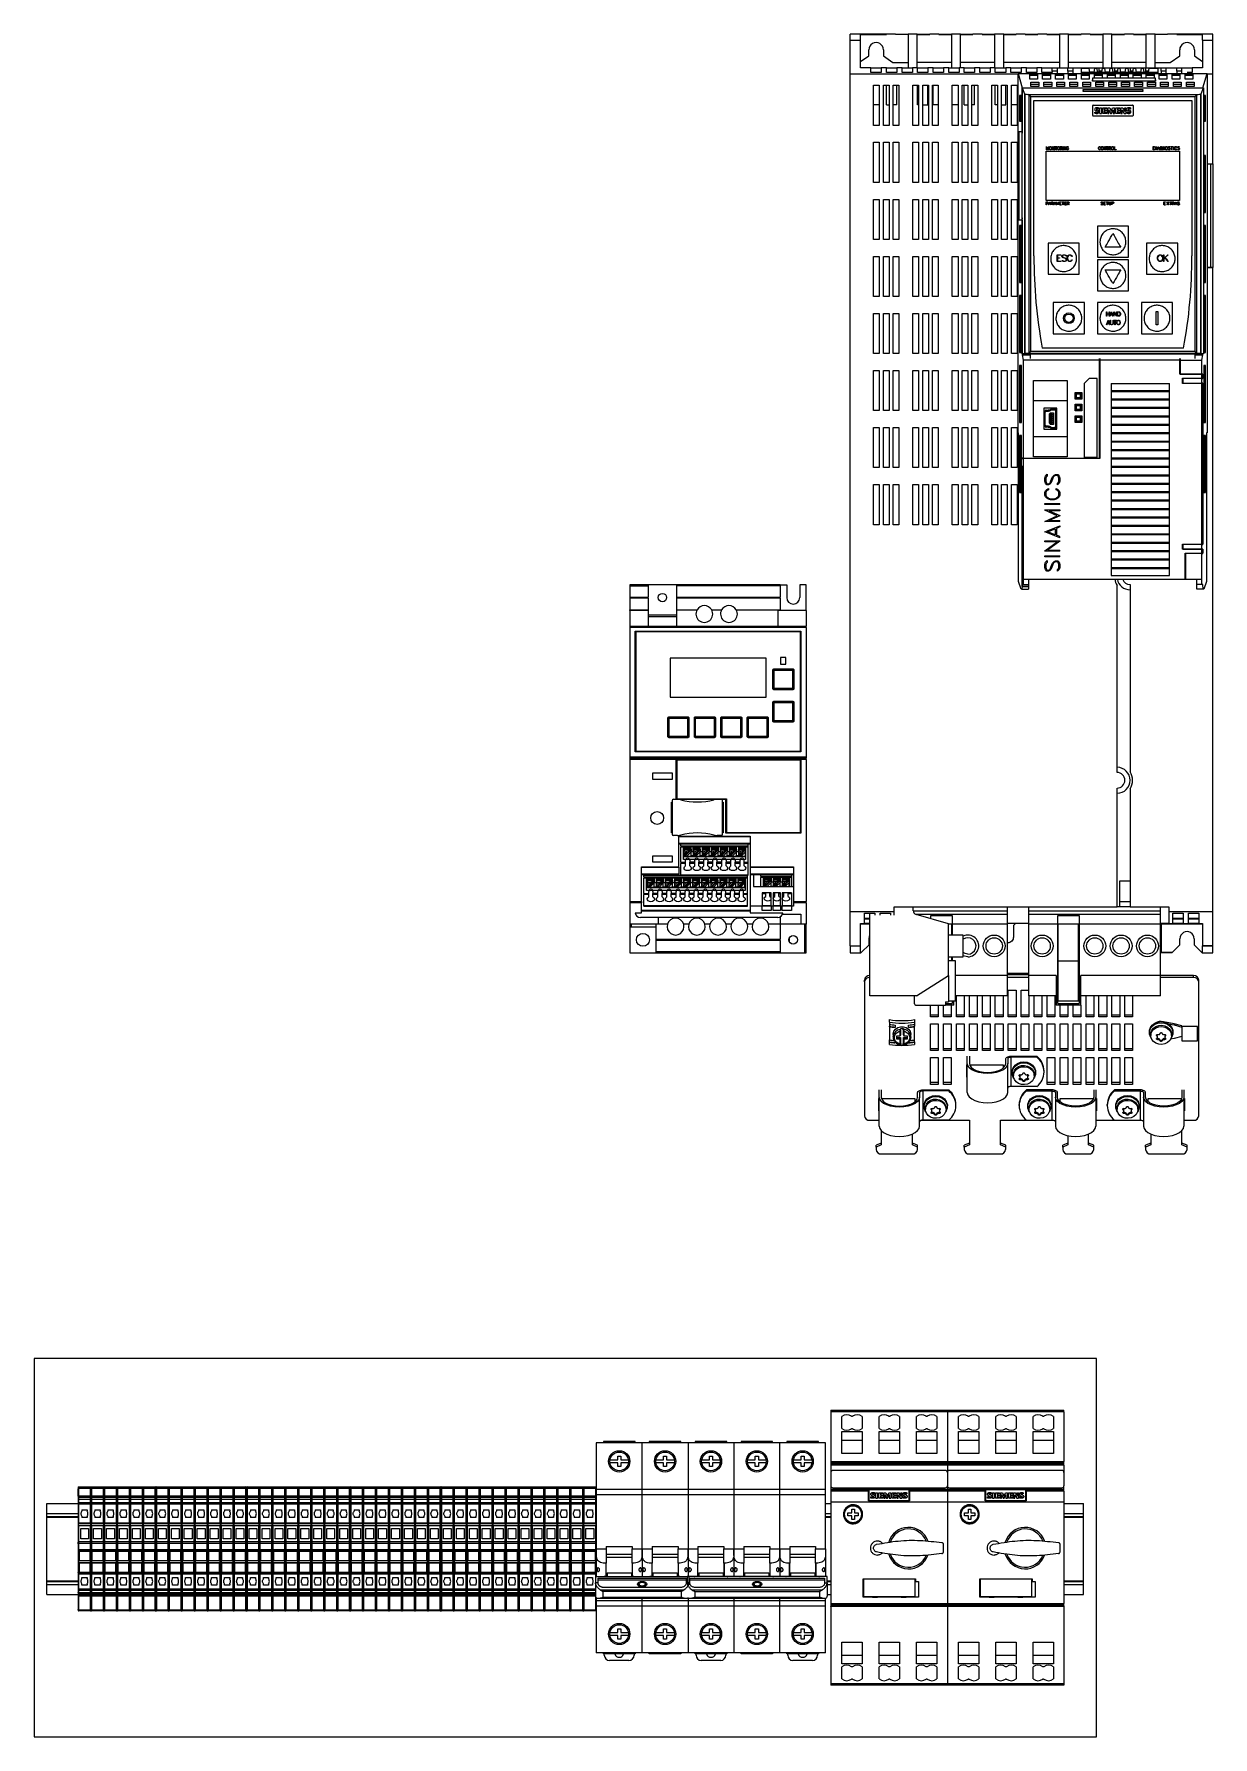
# Model space of a CAD drawing. Header units: millimetres. Extents: x 481 to 936, y 72 to 729.
import ezdxf

# ---------------------------------------------------------------- set-up
doc = ezdxf.new("R2010")
doc.units = ezdxf.units.MM

msp = doc.modelspace()

# ---------------------------------------------------------------- linework, layer by layer
at = {"color": 7, "linetype": 'Continuous', "lineweight": 15}
for p, q in [((810.2, 729.22), (796.2, 729.22)), ((796.2, 726.86), (796.2, 729.22)), ((810.2, 729.04), (810.2, 729.22)), ((813.7, 729.22), (810.2, 729.22)), ((813.7, 729.04), (813.7, 729.22)), ((813.7, 729.22), (818.54, 729.22)), ((822.04, 729.22), (818.54, 729.22)), ((818.54, 729.22), (818.54, 716.22)), ((822.04, 716.22), (822.04, 729.22)), ((822.04, 729.22), (826.89, 729.22)), ((826.89, 729.22), (826.89, 729.04)), ((830.39, 729.22), (826.89, 729.22)), ((830.39, 729.22), (835.24, 729.22)), ((830.39, 729.04), (830.39, 729.22)), ((838.74, 729.22), (835.24, 729.22)), ((835.24, 729.22), (835.24, 716.22)), ((838.74, 716.22), (838.74, 729.22)), ((838.74, 729.22), (843.58, 729.22)), ((843.58, 729.22), (843.58, 729.04)), ((847.08, 729.22), (843.58, 729.22)), ((847.08, 729.04), (847.08, 729.22)), ((847.08, 729.22), (851.93, 729.22)), ((855.43, 729.22), (851.93, 729.22)), ((851.93, 729.22), (851.93, 716.22)), ((855.43, 716.22), (855.43, 729.22)), ((855.43, 729.22), (860.28, 729.22)), ((860.28, 729.22), (860.28, 729.04)), ((863.78, 729.22), (860.28, 729.22)), ((863.78, 729.04), (863.78, 729.22)), ((863.78, 729.22), (868.62, 729.22)), ((868.62, 729.22), (868.62, 729.04)), ((872.12, 729.22), (868.62, 729.22)), ((872.12, 729.04), (872.12, 729.22)), ((872.12, 729.22), (876.97, 729.22)), ((876.97, 729.22), (876.97, 716.22)), ((880.47, 729.22), (876.97, 729.22)), ((880.47, 716.22), (880.47, 729.22)), ((880.47, 729.22), (885.31, 729.22)), ((885.31, 729.22), (885.31, 729.04)), ((888.81, 729.22), (885.31, 729.22)), ((888.81, 729.22), (893.66, 729.22)), ((888.81, 729.04), (888.81, 729.22)), ((897.16, 729.22), (893.66, 729.22)), ((893.66, 729.22), (893.66, 716.22)), ((897.16, 716.22), (897.16, 729.22)), ((897.16, 729.22), (902.01, 729.22)), ((902.01, 729.22), (902.01, 729.04)), ((905.51, 729.22), (902.01, 729.22)), ((905.51, 729.04), (905.51, 729.22)), ((905.51, 729.22), (910.35, 729.22)), ((910.35, 729.22), (910.35, 716.22)), ((913.85, 729.22), (910.35, 729.22)), ((913.85, 716.22), (913.85, 729.22)), ((913.85, 729.22), (918.7, 729.22)), ((918.7, 729.04), (918.7, 729.22)), ((922.2, 729.22), (918.7, 729.22)), ((936.2, 729.22), (922.2, 729.22)), ((922.2, 729.04), (922.2, 729.22)), ((936.2, 726.86), (936.2, 729.22)), ((796.2, 726.86), (800.2, 726.86)), ((796.2, 713.76), (796.2, 726.86)), ((800.2, 729.04), (810.2, 729.04)), ((800.2, 726.86), (800.2, 729.04)), ((800.2, 716.22), (800.2, 726.86)), ((803.38, 720.86), (803.38, 723.12)), ((809.02, 723.12), (809.02, 720.86)), ((818.54, 729.04), (813.7, 729.04)), ((822.04, 729.04), (826.89, 729.04)), ((830.39, 729.04), (835.24, 729.04)), ((838.74, 729.04), (843.58, 729.04)), ((847.08, 729.04), (851.93, 729.04)), ((855.43, 729.04), (860.28, 729.04)), ((863.78, 729.04), (868.62, 729.04)), ((872.12, 729.04), (876.97, 729.04)), ((880.47, 729.04), (885.31, 729.04)), ((888.81, 729.04), (893.66, 729.04)), ((897.16, 729.04), (902.01, 729.04)), ((905.51, 729.04), (910.35, 729.04)), ((918.7, 729.04), (913.85, 729.04)), ((922.2, 729.04), (932.2, 729.04)), ((923.38, 720.86), (923.38, 723.12)), ((929.02, 723.12), (929.02, 720.86)), ((932.2, 726.86), (932.2, 729.04)), ((932.2, 726.86), (932.2, 716.22)), ((932.2, 726.86), (936.2, 726.86)), ((936.2, 713.76), (936.2, 726.86)), ((800.2, 718.58), (803.38, 720.86)), ((804.2, 716.22), (800.2, 716.22)), ((804.2, 714.36), (804.2, 716.22)), ((804.2, 716.22), (808.2, 716.22)), ((808.2, 716.22), (808.2, 714.36)), ((810.2, 716.22), (808.2, 716.22)), ((809.02, 720.86), (812.69, 718.22)), ((810.2, 714.36), (810.2, 716.22)), ((810.2, 716.22), (814.2, 716.22)), ((812.69, 718.22), (818.54, 718.22)), ((814.2, 716.22), (814.2, 714.36)), ((816.2, 716.22), (814.2, 716.22)), ((816.2, 714.36), (816.2, 716.22)), ((816.2, 716.22), (820.2, 716.22)), ((820.2, 716.22), (820.2, 714.36)), ((822.2, 716.22), (820.2, 716.22)), ((835.24, 718.22), (822.04, 718.22)), ((822.2, 714.36), (822.2, 716.22)), ((822.2, 716.22), (826.2, 716.22)), ((826.2, 716.22), (826.2, 714.36)), ((828.2, 716.22), (826.2, 716.22)), ((828.2, 714.36), (828.2, 716.22)), ((828.2, 716.22), (832.2, 716.22)), ((832.2, 716.22), (832.2, 714.36)), ((834.2, 716.22), (832.2, 716.22)), ((834.2, 714.36), (834.2, 716.22)), ((834.2, 716.22), (838.2, 716.22)), ((838.2, 716.22), (838.2, 714.36)), ((840.2, 716.22), (838.2, 716.22)), ((851.93, 718.22), (838.74, 718.22)), ((840.2, 714.36), (840.2, 716.22)), ((840.2, 716.22), (844.2, 716.22)), ((844.2, 716.22), (844.2, 714.36)), ((846.2, 716.22), (844.2, 716.22)), ((846.2, 714.36), (846.2, 716.22)), ((846.2, 716.22), (850.2, 716.22)), ((850.2, 716.22), (850.2, 714.36)), ((852.2, 716.22), (850.2, 716.22)), ((852.2, 714.36), (852.2, 716.22)), ((852.2, 716.22), (856.2, 716.22)), ((876.97, 718.22), (855.43, 718.22)), ((856.2, 716.22), (856.2, 714.36)), ((858.2, 716.22), (856.2, 716.22)), ((858.2, 714.36), (858.2, 716.22)), ((858.2, 716.22), (862.2, 716.22)), ((862.2, 716.22), (862.2, 714.36)), ((864.2, 716.22), (862.2, 716.22)), ((864.2, 714.36), (864.2, 716.22)), ((864.2, 716.22), (868.2, 716.22)), ((868.2, 716.22), (868.2, 714.36)), ((870.2, 716.22), (868.2, 716.22)), ((870.2, 714.36), (870.2, 716.22)), ((870.2, 716.22), (874.2, 716.22)), ((874.2, 716.22), (876.2, 716.22)), ((874.2, 714.95), (874.2, 716.22)), ((876.2, 714.95), (876.2, 716.22)), ((876.2, 716.22), (880.2, 716.22)), ((880.2, 716.22), (882.2, 716.22)), ((880.2, 714.95), (880.2, 716.22)), ((893.66, 718.22), (880.47, 718.22)), ((882.2, 714.95), (882.2, 716.22)), ((882.2, 716.22), (886.2, 716.22)), ((886.2, 716.22), (888.2, 716.22)), ((886.2, 715.96), (886.2, 716.22)), ((888.2, 715.96), (888.2, 716.22)), ((888.2, 716.22), (892.2, 716.22)), ((892.2, 716.22), (894.2, 716.22)), ((892.2, 716.22), (892.2, 714.95)), ((894.2, 715.96), (894.2, 716.22)), ((894.2, 716.22), (898.2, 716.22)), ((910.35, 718.22), (897.16, 718.22)), ((898.2, 716.22), (900.2, 716.22)), ((898.2, 716.22), (898.2, 714.95)), ((900.2, 715.96), (900.2, 716.22)), ((900.2, 716.22), (904.2, 716.22)), ((904.2, 716.22), (906.2, 716.22)), ((904.2, 716.22), (904.2, 714.95)), ((906.2, 715.96), (906.2, 716.22)), ((906.2, 716.22), (910.2, 716.22)), ((910.2, 716.22), (912.2, 716.22)), ((910.2, 716.22), (910.2, 714.95)), ((912.2, 715.96), (912.2, 716.22)), ((912.2, 716.22), (916.2, 716.22)), ((913.85, 718.22), (919.71, 718.22)), ((916.2, 716.22), (918.2, 716.22)), ((916.2, 714.95), (916.2, 716.22)), ((918.2, 714.95), (918.2, 716.22)), ((918.2, 716.22), (922.2, 716.22)), ((919.71, 718.22), (923.38, 720.86)), ((922.2, 716.22), (924.2, 716.22)), ((922.2, 714.95), (922.2, 716.22)), ((924.2, 714.95), (924.2, 716.22)), ((924.2, 716.22), (928.2, 716.22)), ((932.2, 716.22), (928.2, 716.22)), ((928.2, 716.22), (928.2, 714.36)), ((929.02, 720.86), (932.2, 718.58)), ((796.2, 390.76), (796.2, 713.76)), ((860.96, 713.76), (796.2, 713.76)), ((808.2, 714.36), (804.2, 714.36)), ((805.2, 693.96), (805.2, 709.46)), ((805.2, 709.46), (807.4, 709.46)), ((807.4, 709.46), (807.4, 693.96)), ((809, 709.46), (811.2, 709.46)), ((809, 693.96), (809, 709.46)), ((814.2, 714.36), (810.2, 714.36)), ((810.2, 701.86), (810.2, 709.46)), ((811.2, 709.46), (811.2, 693.96)), ((812.8, 709.46), (815, 709.46)), ((812.8, 693.96), (812.8, 709.46)), ((814.2, 701.86), (814.2, 709.46)), ((815, 709.46), (815, 693.96)), ((820.2, 714.36), (816.2, 714.36)), ((820.4, 693.96), (820.4, 709.46)), ((820.4, 709.46), (822.6, 709.46)), ((826.2, 714.36), (822.2, 714.36)), ((822.2, 701.86), (822.2, 709.46)), ((822.6, 709.46), (822.6, 693.96)), ((824.2, 709.46), (826.4, 709.46)), ((824.2, 693.96), (824.2, 709.46)), ((826.2, 701.86), (826.2, 709.46)), ((826.4, 709.46), (826.4, 693.96)), ((828, 693.96), (828, 709.46)), ((828, 709.46), (830.2, 709.46)), ((832.2, 714.36), (828.2, 714.36)), ((828.2, 701.86), (828.2, 709.46)), ((830.2, 709.46), (830.2, 693.96)), ((838.2, 714.36), (834.2, 714.36)), ((835.6, 693.96), (835.6, 709.46)), ((835.6, 709.46), (837.8, 709.46)), ((837.8, 709.46), (837.8, 693.96)), ((839.4, 693.96), (839.4, 709.46)), ((839.4, 709.46), (841.6, 709.46)), ((844.2, 714.36), (840.2, 714.36)), ((840.2, 701.86), (840.2, 709.46)), ((841.6, 709.46), (841.6, 693.96)), ((843.2, 693.96), (843.2, 709.46)), ((843.2, 709.46), (845.4, 709.46)), ((844.2, 701.86), (844.2, 709.46)), ((845.4, 709.46), (845.4, 693.96)), ((850.2, 714.36), (846.2, 714.36)), ((850.8, 693.96), (850.8, 709.46)), ((850.8, 709.46), (853, 709.46)), ((856.2, 714.36), (852.2, 714.36)), ((852.2, 701.86), (852.2, 709.46)), ((853, 709.46), (853, 693.96)), ((854.6, 709.46), (856.8, 709.46)), ((854.6, 693.96), (854.6, 709.46)), ((856.2, 701.86), (856.2, 709.46)), ((856.8, 709.46), (856.8, 693.96)), ((862.2, 714.36), (858.2, 714.36)), ((858.4, 693.96), (858.4, 709.46)), ((858.4, 709.46), (860.6, 709.46)), ((860.6, 709.46), (860.6, 693.96)), ((860.96, 575.36), (860.96, 714.06)), ((860.96, 714.06), (862.59, 708.46)), ((860.96, 714.06), (933.96, 714.06)), ((868.2, 714.36), (864.2, 714.36)), ((865.46, 713.56), (868.46, 713.56)), ((865.46, 711.82), (865.46, 713.56)), ((865.46, 713.38), (868.46, 713.38)), ((868.46, 711.82), (865.46, 711.82)), ((865.96, 710.72), (868.96, 710.72)), ((865.96, 708.98), (865.96, 710.72)), ((865.96, 709.88), (868.96, 709.88)), ((868.46, 713.56), (868.46, 711.82)), ((868.96, 710.72), (868.96, 708.98)), ((874.2, 714.36), (870.2, 714.36)), ((870.46, 713.56), (873.46, 713.56)), ((870.46, 711.82), (870.46, 713.56)), ((870.46, 713.38), (873.46, 713.38)), ((873.46, 711.82), (870.46, 711.82)), ((870.96, 710.72), (873.96, 710.72)), ((870.96, 708.98), (870.96, 710.72)), ((870.96, 709.88), (873.96, 709.88)), ((873.46, 713.56), (873.46, 711.82)), ((873.96, 710.72), (873.96, 708.98)), ((876.2, 714.95), (874.2, 714.95)), ((874.2, 714.95), (874.2, 714.36)), ((875.46, 713.56), (878.46, 713.56)), ((875.46, 711.82), (875.46, 713.56)), ((875.46, 713.38), (878.46, 713.38)), ((878.46, 711.82), (875.46, 711.82)), ((875.96, 710.72), (878.96, 710.72)), ((875.96, 708.98), (875.96, 710.72)), ((875.96, 709.88), (878.96, 709.88)), ((876.2, 714.06), (876.2, 714.95)), ((878.46, 713.56), (878.46, 711.82)), ((878.96, 710.72), (878.96, 708.98)), ((882.2, 714.95), (880.2, 714.95)), ((880.2, 714.95), (880.2, 714.06)), ((880.46, 713.56), (883.46, 713.56)), ((880.46, 711.82), (880.46, 713.56)), ((880.46, 713.38), (883.46, 713.38)), ((883.46, 711.82), (880.46, 711.82)), ((880.96, 710.72), (883.96, 710.72)), ((880.96, 708.98), (880.96, 710.72)), ((880.96, 709.88), (883.96, 709.88)), ((882.2, 714.06), (882.2, 714.95)), ((883.46, 713.56), (883.46, 711.82)), ((883.96, 710.72), (883.96, 708.98)), ((888.45, 715.96), (885.45, 715.96)), ((885.45, 714.36), (885.45, 715.96)), ((885.45, 714.06), (885.45, 714.36)), ((914.95, 714.36), (885.45, 714.36)), ((885.46, 713.56), (888.46, 713.56)), ((885.46, 711.82), (885.46, 713.56)), ((885.46, 713.38), (888.46, 713.38)), ((888.46, 711.82), (885.46, 711.82)), ((885.96, 710.72), (888.96, 710.72)), ((885.96, 708.98), (885.96, 710.72)), ((885.96, 709.88), (888.96, 709.88)), ((888.7, 714.46), (888.45, 715.96)), ((888.46, 713.56), (888.46, 711.82)), ((890.2, 714.46), (888.7, 714.46)), ((888.96, 710.72), (888.96, 708.98)), ((889.76, 711.07), (889.76, 711.56)), ((913.96, 711.07), (889.76, 711.07)), ((889.86, 711.07), (889.86, 712.36)), ((889.86, 712.36), (913.86, 712.36)), ((890.45, 715.96), (890.2, 714.46)), ((891.45, 715.96), (890.45, 715.96)), ((890.46, 713.56), (893.46, 713.56)), ((890.46, 712.36), (890.46, 713.56)), ((890.46, 713.38), (893.46, 713.38)), ((890.96, 710.72), (893.96, 710.72)), ((890.96, 708.98), (890.96, 710.72)), ((890.96, 709.88), (893.96, 709.88)), ((891.7, 714.46), (891.45, 715.96)), ((893.2, 714.46), (891.7, 714.46)), ((892.2, 714.95), (892.2, 714.46)), ((893.28, 714.95), (892.2, 714.95)), ((893.45, 715.96), (893.2, 714.46)), ((894.45, 715.96), (893.45, 715.96)), ((893.46, 713.56), (893.46, 712.36)), ((893.96, 710.72), (893.96, 708.98)), ((894.7, 714.46), (894.45, 715.96)), ((896.2, 714.46), (894.7, 714.46)), ((895.46, 713.56), (898.46, 713.56)), ((895.46, 712.36), (895.46, 713.56)), ((895.46, 713.38), (898.46, 713.38)), ((895.96, 710.72), (898.96, 710.72)), ((895.96, 708.98), (895.96, 710.72)), ((895.96, 709.88), (898.96, 709.88)), ((896.45, 715.96), (896.2, 714.46)), ((897.45, 715.96), (896.45, 715.96)), ((897.7, 714.46), (897.45, 715.96)), ((899.2, 714.46), (897.7, 714.46)), ((898.2, 714.95), (898.2, 714.46)), ((899.28, 714.95), (898.2, 714.95)), ((898.46, 713.56), (898.46, 712.36)), ((898.96, 710.72), (898.96, 708.98)), ((899.45, 715.96), (899.2, 714.46)), ((900.45, 715.96), (899.45, 715.96)), ((900.7, 714.46), (900.45, 715.96)), ((900.46, 713.56), (903.46, 713.56)), ((900.46, 712.36), (900.46, 713.56)), ((900.46, 713.38), (903.46, 713.38)), ((902.2, 714.46), (900.7, 714.46)), ((900.96, 710.72), (903.96, 710.72)), ((900.96, 708.98), (900.96, 710.72)), ((900.96, 709.88), (903.96, 709.88)), ((902.45, 715.96), (902.2, 714.46)), ((903.45, 715.96), (902.45, 715.96)), ((903.7, 714.46), (903.45, 715.96)), ((903.46, 713.56), (903.46, 712.36)), ((905.2, 714.46), (903.7, 714.46)), ((903.96, 710.72), (903.96, 708.98)), ((904.2, 714.95), (904.2, 714.46)), ((905.28, 714.95), (904.2, 714.95)), ((905.45, 715.96), (905.2, 714.46)), ((906.45, 715.96), (905.45, 715.96)), ((905.46, 713.56), (908.46, 713.56)), ((905.46, 712.36), (905.46, 713.56)), ((905.46, 713.38), (908.46, 713.38)), ((905.96, 710.72), (908.96, 710.72)), ((905.96, 708.98), (905.96, 710.72)), ((905.96, 709.88), (908.96, 709.88)), ((906.7, 714.46), (906.45, 715.96)), ((908.2, 714.46), (906.7, 714.46)), ((908.45, 715.96), (908.2, 714.46)), ((909.45, 715.96), (908.45, 715.96)), ((908.46, 713.56), (908.46, 712.36)), ((908.96, 710.72), (908.96, 708.98)), ((909.7, 714.46), (909.45, 715.96)), ((911.2, 714.46), (909.7, 714.46)), ((910.2, 714.95), (910.2, 714.46)), ((911.28, 714.95), (910.2, 714.95)), ((910.46, 713.56), (913.46, 713.56)), ((910.46, 712.36), (910.46, 713.56)), ((910.46, 713.38), (913.46, 713.38)), ((910.96, 710.72), (913.96, 710.72)), ((910.96, 708.98), (910.96, 710.72)), ((910.96, 709.88), (913.96, 709.88)), ((911.45, 715.96), (911.2, 714.46)), ((914.95, 715.96), (911.45, 715.96)), ((913.46, 713.56), (913.46, 712.36)), ((913.86, 712.36), (913.86, 711.07)), ((913.96, 711.56), (913.96, 711.07)), ((913.96, 710.72), (913.96, 708.98)), ((914.95, 715.96), (914.95, 714.36)), ((914.95, 714.36), (914.95, 714.06)), ((915.46, 713.56), (918.46, 713.56)), ((915.46, 711.82), (915.46, 713.56)), ((915.46, 713.38), (918.46, 713.38)), ((918.46, 711.82), (915.46, 711.82)), ((915.96, 710.72), (918.96, 710.72)), ((915.96, 708.98), (915.96, 710.72)), ((915.96, 709.88), (918.96, 709.88)), ((918.2, 714.95), (916.2, 714.95)), ((916.2, 714.95), (916.2, 714.06)), ((918.2, 714.06), (918.2, 714.95)), ((918.46, 713.56), (918.46, 711.82)), ((918.96, 710.72), (918.96, 708.98)), ((920.46, 713.56), (923.46, 713.56)), ((920.46, 711.82), (920.46, 713.56)), ((920.46, 713.38), (923.46, 713.38)), ((923.46, 711.82), (920.46, 711.82)), ((920.96, 710.72), (923.96, 710.72)), ((920.96, 708.98), (920.96, 710.72)), ((920.96, 709.88), (923.96, 709.88)), ((924.2, 714.95), (922.2, 714.95)), ((922.2, 714.95), (922.2, 714.06)), ((923.46, 713.56), (923.46, 711.82)), ((923.96, 710.72), (923.96, 708.98)), ((924.2, 714.06), (924.2, 714.95)), ((925.46, 713.56), (928.46, 713.56)), ((925.46, 711.82), (925.46, 713.56)), ((925.46, 713.38), (928.46, 713.38)), ((928.46, 711.82), (925.46, 711.82)), ((925.96, 710.72), (928.96, 710.72)), ((925.96, 708.98), (925.96, 710.72)), ((925.96, 709.88), (928.96, 709.88)), ((928.2, 714.36), (926.2, 714.36)), ((928.46, 713.56), (928.46, 711.82)), ((928.96, 710.72), (928.96, 708.98)), ((932.33, 708.46), (933.96, 714.06)), ((933.96, 714.06), (933.96, 575.36)), ((936.2, 713.76), (933.96, 713.76)), ((936.2, 679.22), (936.2, 713.76)), ((861.73, 705.56), (861.57, 705.56)), ((861.57, 705.56), (861.57, 695.56)), ((861.73, 695.56), (861.73, 705.56)), ((862.01, 705.56), (861.86, 705.56)), ((861.86, 705.56), (861.86, 695.56)), ((862.01, 695.56), (862.01, 705.56)), ((862.29, 705.56), (862.14, 705.56)), ((862.14, 705.56), (862.14, 695.56)), ((862.29, 695.56), (862.29, 705.56)), ((862.59, 708.46), (863.5, 706.14)), ((862.59, 708.46), (932.59, 708.46)), ((862.59, 605.83), (862.59, 708.46)), ((862.59, 708.46), (862.59, 691.56)), ((862.59, 708.46), (932.33, 708.46)), ((863.5, 706.14), (863.5, 605.94)), ((863.78, 605.95), (863.78, 706.05)), ((864.7, 705.93), (930.48, 705.93)), ((865.32, 606.24), (865.32, 705.66)), ((865.8, 705.14), (929.37, 705.14)), ((865.8, 705.14), (865.8, 606.75)), ((868.96, 708.98), (865.96, 708.98)), ((867.09, 643.61), (867.09, 703.65)), ((867.09, 703.65), (928.09, 703.65)), ((873.96, 708.98), (870.96, 708.98)), ((878.96, 708.98), (875.96, 708.98)), ((883.96, 708.98), (880.96, 708.98)), ((888.96, 708.98), (885.96, 708.98)), ((886.09, 707.8), (909.09, 707.8)), ((886.09, 707.65), (886.09, 707.8)), ((886.09, 707.65), (886.09, 707.47)), ((909.09, 707.65), (886.09, 707.65)), ((886.09, 707), (886.09, 707.47)), ((909.09, 707), (886.09, 707)), ((893.96, 708.98), (890.96, 708.98)), ((898.96, 708.98), (895.96, 708.98)), ((903.96, 708.98), (900.96, 708.98)), ((908.96, 708.98), (905.96, 708.98)), ((909.09, 707.8), (909.09, 707.65)), ((909.09, 707.47), (909.09, 707.65)), ((909.09, 707.47), (909.09, 707)), ((913.96, 708.98), (910.96, 708.98)), ((918.96, 708.98), (915.96, 708.98)), ((923.96, 708.98), (920.96, 708.98)), ((928.96, 708.98), (925.96, 708.98)), ((928.09, 703.65), (928.09, 643.61)), ((929.37, 606.75), (929.37, 705.14)), ((929.86, 705.66), (929.86, 606.24)), ((931.4, 706.05), (931.4, 605.95)), ((931.68, 706.14), (932.59, 708.46)), ((931.68, 605.94), (931.68, 706.14)), ((932.59, 708.46), (932.59, 605.83)), ((932.78, 705.56), (932.63, 705.56)), ((932.78, 695.56), (932.78, 705.56)), ((933.06, 705.56), (932.91, 705.56)), ((932.91, 705.56), (932.91, 695.56)), ((933.06, 695.56), (933.06, 705.56)), ((933.34, 705.56), (933.19, 705.56)), ((933.19, 705.56), (933.19, 695.56)), ((933.34, 695.56), (933.34, 705.56)), ((807.4, 701.86), (805.2, 701.86)), ((810.2, 701.86), (811.2, 701.86)), ((814.2, 701.86), (812.8, 701.86)), ((822.6, 701.86), (822.2, 701.86)), ((824.2, 701.86), (826.2, 701.86)), ((830.2, 701.86), (828.2, 701.86)), ((837.8, 701.86), (835.6, 701.86)), ((840.2, 701.86), (841.6, 701.86)), ((844.2, 701.86), (843.2, 701.86)), ((853, 701.86), (852.2, 701.86)), ((854.6, 701.86), (856.2, 701.86)), ((860.6, 701.86), (858.4, 701.86)), ((889.79, 697.81), (889.79, 701.61)), ((889.99, 701.81), (905.19, 701.81)), ((905.19, 697.61), (889.99, 697.61)), ((890.59, 698.65), (890.59, 699.09)), ((891.35, 700.04), (891.73, 699.87)), ((892.04, 700.72), (892.04, 700.31)), ((892.53, 698.61), (892.53, 700.74)), ((892.53, 700.74), (893.15, 700.74)), ((892.53, 698.61), (893.15, 698.61)), ((893.15, 700.74), (893.15, 698.61)), ((893.65, 698.61), (893.65, 700.74)), ((893.65, 700.74), (895.22, 700.74)), ((895.22, 698.61), (893.65, 698.61)), ((894.27, 700.36), (894.27, 699.87)), ((895.22, 700.36), (894.27, 700.36)), ((894.27, 699.87), (895.1, 699.87)), ((894.27, 699.51), (894.27, 699.01)), ((895.1, 699.51), (894.27, 699.51)), ((894.27, 699.01), (895.22, 699.01)), ((895.1, 699.87), (895.1, 699.51)), ((895.22, 700.74), (895.22, 700.36)), ((895.22, 699.01), (895.22, 698.61)), ((895.61, 698.61), (895.61, 700.74)), ((895.61, 700.74), (896.38, 700.74)), ((895.61, 698.61), (896.02, 698.61)), ((896.02, 700.01), (896.62, 698.61)), ((896.02, 698.61), (896.02, 700.01)), ((896.38, 700.74), (896.92, 699.44)), ((896.62, 698.61), (897.02, 698.61)), ((896.92, 699.44), (897.47, 700.74)), ((897.02, 698.61), (897.62, 700.01)), ((897.47, 700.74), (898.24, 700.74)), ((897.62, 700.01), (897.62, 698.61)), ((897.62, 698.61), (898.24, 698.61)), ((898.24, 700.74), (898.24, 698.61)), ((898.71, 698.61), (898.71, 700.74)), ((898.71, 700.74), (900.29, 700.74)), ((900.29, 698.61), (898.71, 698.61)), ((899.34, 700.36), (899.34, 699.87)), ((900.29, 700.36), (899.34, 700.36)), ((899.34, 699.87), (900.17, 699.87)), ((899.34, 699.51), (899.34, 699.01)), ((900.17, 699.51), (899.34, 699.51)), ((899.34, 699.01), (900.29, 699.01)), ((900.17, 699.87), (900.17, 699.51)), ((900.29, 700.74), (900.29, 700.36)), ((900.29, 699.01), (900.29, 698.61)), ((900.67, 698.61), (900.67, 700.74)), ((900.67, 700.74), (901.36, 700.74)), ((900.67, 698.61), (901.1, 698.61)), ((901.1, 699.96), (901.87, 698.61)), ((901.1, 698.61), (901.1, 699.96)), ((901.36, 700.74), (902.13, 699.4)), ((901.87, 698.61), (902.54, 698.61)), ((902.13, 699.4), (902.13, 700.74)), ((902.13, 700.74), (902.54, 700.74)), ((902.54, 700.74), (902.54, 698.61)), ((902.92, 698.65), (902.92, 699.09)), ((903.69, 700.04), (904.07, 699.87)), ((904.38, 700.72), (904.38, 700.31)), ((905.39, 701.61), (905.39, 697.81)), ((807.4, 693.96), (805.2, 693.96)), ((811.2, 693.96), (809, 693.96)), ((815, 693.96), (812.8, 693.96)), ((822.6, 693.96), (820.4, 693.96)), ((826.4, 693.96), (824.2, 693.96)), ((830.2, 693.96), (828, 693.96)), ((837.8, 693.96), (835.6, 693.96)), ((841.6, 693.96), (839.4, 693.96)), ((845.4, 693.96), (843.2, 693.96)), ((853, 693.96), (850.8, 693.96)), ((856.8, 693.96), (854.6, 693.96)), ((860.6, 693.96), (858.4, 693.96)), ((862.59, 691.56), (861.33, 691.56)), ((861.33, 691.56), (861.33, 657.56)), ((861.57, 695.56), (861.73, 695.56)), ((861.86, 695.56), (862.01, 695.56)), ((862.14, 695.56), (862.29, 695.56)), ((862.59, 658.16), (862.59, 691.16)), ((932.63, 695.56), (932.78, 695.56)), ((932.91, 695.56), (933.06, 695.56)), ((933.19, 695.56), (933.34, 695.56)), ((805.2, 687.46), (807.4, 687.46)), ((805.2, 671.96), (805.2, 687.46)), ((807.4, 687.46), (807.4, 671.96)), ((809, 671.96), (809, 687.46)), ((809, 687.46), (811.2, 687.46)), ((811.2, 687.46), (811.2, 671.96)), ((812.8, 687.46), (815, 687.46)), ((812.8, 671.96), (812.8, 687.46)), ((815, 687.46), (815, 671.96)), ((820.4, 687.46), (822.6, 687.46)), ((820.4, 671.96), (820.4, 687.46)), ((822.6, 687.46), (822.6, 671.96)), ((824.2, 687.46), (826.4, 687.46)), ((824.2, 671.96), (824.2, 687.46)), ((826.4, 687.46), (826.4, 671.96)), ((828, 687.46), (830.2, 687.46)), ((828, 671.96), (828, 687.46)), ((830.2, 687.46), (830.2, 671.96)), ((835.6, 687.46), (837.8, 687.46)), ((835.6, 671.96), (835.6, 687.46)), ((837.8, 687.46), (837.8, 671.96)), ((839.4, 671.96), (839.4, 687.46)), ((839.4, 687.46), (841.6, 687.46)), ((841.6, 687.46), (841.6, 671.96)), ((843.2, 671.96), (843.2, 687.46)), ((843.2, 687.46), (845.4, 687.46)), ((845.4, 687.46), (845.4, 671.96)), ((850.8, 671.96), (850.8, 687.46)), ((850.8, 687.46), (853, 687.46)), ((853, 687.46), (853, 671.96)), ((854.6, 671.96), (854.6, 687.46)), ((854.6, 687.46), (856.8, 687.46)), ((856.8, 687.46), (856.8, 671.96)), ((858.4, 671.96), (858.4, 687.46)), ((858.4, 687.46), (860.6, 687.46)), ((860.6, 687.46), (860.6, 671.96)), ((862.56, 689.56), (862.59, 689.56)), ((862.56, 659.56), (862.56, 689.56)), ((871.84, 665.05), (871.84, 684.05)), ((871.84, 684.05), (923.34, 684.05)), ((871.95, 684.61), (871.95, 685.79)), ((871.95, 685.79), (871.97, 685.79)), ((872.03, 684.61), (871.95, 684.61)), ((871.97, 685.79), (872.4, 684.82)), ((872.03, 685.44), (872.03, 684.61)), ((872.39, 684.61), (872.03, 685.44)), ((872.41, 684.61), (872.39, 684.61)), ((872.4, 684.82), (872.83, 685.79)), ((872.77, 685.44), (872.41, 684.61)), ((872.77, 684.61), (872.77, 685.44)), ((872.85, 684.61), (872.77, 684.61)), ((872.83, 685.79), (872.85, 685.79)), ((872.85, 685.79), (872.85, 684.61)), ((872.99, 685.34), (873.05, 685.5)), ((872.99, 685.06), (872.99, 685.34)), ((873.05, 684.89), (872.99, 685.06)), ((873.05, 685.5), (873.1, 685.62)), ((873.1, 684.78), (873.05, 684.89)), ((873.07, 685.33), (873.13, 685.49)), ((873.07, 685.06), (873.07, 685.33)), ((873.13, 684.9), (873.07, 685.06)), ((873.1, 685.62), (873.22, 685.73)), ((873.22, 684.67), (873.1, 684.78)), ((873.13, 685.49), (873.23, 685.65)), ((873.23, 684.74), (873.13, 684.9)), ((873.22, 685.73), (873.33, 685.79)), ((873.33, 684.61), (873.22, 684.67)), ((873.23, 685.65), (873.39, 685.71)), ((873.39, 684.69), (873.23, 684.74)), ((873.33, 685.79), (873.56, 685.79)), ((873.56, 684.61), (873.33, 684.61)), ((873.39, 685.71), (873.5, 685.71)), ((873.51, 684.69), (873.39, 684.69)), ((873.5, 685.71), (873.66, 685.65)), ((873.66, 684.74), (873.51, 684.69)), ((873.56, 685.79), (873.67, 685.73)), ((873.67, 684.67), (873.56, 684.61)), ((873.66, 685.65), (873.76, 685.49)), ((873.76, 684.9), (873.66, 684.74)), ((873.67, 685.73), (873.78, 685.62)), ((873.78, 684.78), (873.67, 684.67)), ((873.76, 685.49), (873.82, 685.33)), ((873.82, 685.06), (873.76, 684.9)), ((873.78, 685.62), (873.84, 685.5)), ((873.84, 684.89), (873.78, 684.78)), ((873.82, 685.33), (873.82, 685.06)), ((873.84, 685.5), (873.89, 685.34)), ((873.89, 685.06), (873.84, 684.89)), ((873.89, 685.34), (873.89, 685.06)), ((874.05, 684.61), (874.05, 685.79)), ((874.05, 685.79), (874.07, 685.79)), ((874.13, 684.61), (874.05, 684.61)), ((874.07, 685.79), (874.77, 684.83)), ((874.83, 684.61), (874.13, 685.57)), ((874.13, 685.57), (874.13, 684.61)), ((874.77, 684.83), (874.77, 685.79)), ((874.77, 685.79), (874.85, 685.79)), ((874.85, 684.61), (874.83, 684.61)), ((874.85, 685.79), (874.85, 684.61)), ((875.05, 685.79), (875.13, 685.79)), ((875.05, 684.61), (875.05, 685.79)), ((875.13, 684.61), (875.05, 684.61)), ((875.13, 685.79), (875.13, 684.61)), ((875.34, 685.71), (875.34, 685.79)), ((875.34, 685.79), (876.07, 685.79)), ((875.67, 685.71), (875.34, 685.71)), ((875.67, 684.61), (875.67, 685.71)), ((875.75, 684.61), (875.67, 684.61)), ((876.07, 685.71), (875.75, 685.71)), ((875.75, 685.71), (875.75, 684.61)), ((876.07, 685.79), (876.07, 685.71)), ((876.19, 685.34), (876.25, 685.5)), ((876.19, 685.06), (876.19, 685.34)), ((876.25, 684.89), (876.19, 685.06)), ((876.25, 685.5), (876.3, 685.62)), ((876.3, 684.78), (876.25, 684.89)), ((876.27, 685.33), (876.33, 685.49)), ((876.27, 685.06), (876.27, 685.33)), ((876.33, 684.9), (876.27, 685.06)), ((876.3, 685.62), (876.42, 685.73)), ((876.42, 684.67), (876.3, 684.78)), ((876.33, 685.49), (876.43, 685.65)), ((876.43, 684.74), (876.33, 684.9)), ((876.42, 685.73), (876.53, 685.79)), ((876.53, 684.61), (876.42, 684.67)), ((876.43, 685.65), (876.59, 685.71)), ((876.59, 684.69), (876.43, 684.74)), ((876.53, 685.79), (876.76, 685.79)), ((876.76, 684.61), (876.53, 684.61)), ((876.59, 685.71), (876.7, 685.71)), ((876.71, 684.69), (876.59, 684.69)), ((876.7, 685.71), (876.86, 685.65)), ((876.86, 684.74), (876.71, 684.69)), ((876.76, 685.79), (876.87, 685.73)), ((876.87, 684.67), (876.76, 684.61)), ((876.86, 685.65), (876.96, 685.49)), ((876.96, 684.9), (876.86, 684.74)), ((876.87, 685.73), (876.98, 685.62)), ((876.98, 684.78), (876.87, 684.67)), ((876.96, 685.49), (877.02, 685.33)), ((877.02, 685.06), (876.96, 684.9)), ((876.98, 685.62), (877.04, 685.5)), ((877.04, 684.89), (876.98, 684.78)), ((877.02, 685.33), (877.02, 685.06)), ((877.04, 685.5), (877.09, 685.34)), ((877.09, 685.06), (877.04, 684.89)), ((877.09, 685.34), (877.09, 685.06)), ((877.25, 684.61), (877.25, 685.79)), ((877.25, 685.79), (877.7, 685.79)), ((877.33, 684.61), (877.25, 684.61)), ((877.33, 685.71), (877.7, 685.71)), ((877.33, 685.24), (877.33, 685.71)), ((877.7, 685.24), (877.33, 685.24)), ((877.58, 685.16), (877.33, 685.16)), ((877.33, 685.16), (877.33, 684.61)), ((877.91, 684.61), (877.58, 685.16)), ((877.67, 685.16), (878, 684.61)), ((877.7, 685.16), (877.67, 685.16)), ((877.7, 685.79), (877.87, 685.73)), ((877.7, 685.71), (877.86, 685.65)), ((877.86, 685.29), (877.7, 685.24)), ((877.87, 685.22), (877.7, 685.16)), ((877.86, 685.65), (877.91, 685.55)), ((877.91, 685.39), (877.86, 685.29)), ((877.87, 685.73), (877.93, 685.67)), ((877.93, 685.27), (877.87, 685.22)), ((877.91, 685.55), (877.91, 685.39)), ((878, 684.61), (877.91, 684.61)), ((877.93, 685.67), (877.99, 685.56)), ((877.99, 685.39), (877.93, 685.27)), ((877.99, 685.56), (877.99, 685.39)), ((878.25, 684.61), (878.25, 685.79)), ((878.25, 685.79), (878.33, 685.79)), ((878.33, 684.61), (878.25, 684.61)), ((878.33, 685.79), (878.33, 684.61)), ((878.65, 685.79), (878.67, 685.79)), ((878.65, 684.61), (878.65, 685.79)), ((878.73, 684.61), (878.65, 684.61)), ((878.67, 685.79), (879.37, 684.83)), ((879.43, 684.61), (878.73, 685.57)), ((878.73, 685.57), (878.73, 684.61)), ((879.37, 685.79), (879.45, 685.79)), ((879.37, 684.83), (879.37, 685.79)), ((879.45, 684.61), (879.43, 684.61)), ((879.45, 685.79), (879.45, 684.61)), ((879.59, 685.34), (879.65, 685.5)), ((879.59, 685.06), (879.59, 685.34)), ((879.65, 684.89), (879.59, 685.06)), ((879.65, 685.5), (879.69, 685.62)), ((879.7, 684.78), (879.65, 684.89)), ((879.72, 685.5), (879.67, 685.33)), ((879.67, 685.33), (879.67, 685.06)), ((879.67, 685.06), (879.73, 684.9)), ((879.69, 685.62), (879.82, 685.73)), ((879.82, 684.67), (879.7, 684.78)), ((879.78, 685.6), (879.72, 685.5)), ((879.73, 684.9), (879.78, 684.79)), ((879.83, 685.65), (879.78, 685.6)), ((879.78, 684.79), (879.83, 684.74)), ((879.82, 685.73), (879.93, 685.79)), ((879.93, 684.61), (879.82, 684.67)), ((879.94, 685.71), (879.83, 685.65)), ((879.83, 684.74), (879.94, 684.69)), ((879.93, 685.79), (880.16, 685.79)), ((880.16, 684.61), (879.93, 684.61)), ((880.15, 685.71), (879.94, 685.71)), ((879.94, 684.69), (880.15, 684.69)), ((880.25, 685.65), (880.15, 685.71)), ((880.15, 685.05), (880.15, 685.13)), ((880.15, 685.13), (880.45, 685.13)), ((880.37, 685.05), (880.15, 685.05)), ((880.15, 684.69), (880.26, 684.74)), ((880.16, 685.79), (880.27, 685.73)), ((880.28, 684.67), (880.16, 684.61)), ((880.31, 685.6), (880.25, 685.65)), ((880.26, 684.74), (880.31, 684.79)), ((880.27, 685.73), (880.38, 685.62)), ((880.39, 684.78), (880.28, 684.67)), ((880.36, 685.49), (880.31, 685.6)), ((880.31, 684.79), (880.37, 684.9)), ((880.45, 685.49), (880.36, 685.49)), ((880.37, 684.9), (880.37, 685.05)), ((880.38, 685.62), (880.45, 685.49)), ((880.45, 684.89), (880.39, 684.78)), ((880.45, 685.13), (880.45, 684.89)), ((891.99, 685.34), (892.05, 685.5)), ((891.99, 685.06), (891.99, 685.34)), ((892.05, 684.89), (891.99, 685.06)), ((892.05, 685.5), (892.1, 685.62)), ((892.1, 684.78), (892.05, 684.89)), ((892.12, 685.49), (892.07, 685.33)), ((892.07, 685.33), (892.07, 685.06)), ((892.07, 685.06), (892.12, 684.9)), ((892.1, 685.62), (892.22, 685.73)), ((892.22, 684.67), (892.1, 684.78)), ((892.23, 685.66), (892.12, 685.49)), ((892.12, 684.9), (892.23, 684.74)), ((892.22, 685.73), (892.33, 685.79)), ((892.33, 684.61), (892.22, 684.67)), ((892.34, 685.71), (892.23, 685.66)), ((892.23, 684.74), (892.34, 684.69)), ((892.33, 685.79), (892.56, 685.79)), ((892.56, 684.61), (892.33, 684.61)), ((892.55, 685.71), (892.34, 685.71)), ((892.34, 684.69), (892.55, 684.69)), ((892.65, 685.65), (892.55, 685.71)), ((892.55, 684.69), (892.65, 684.74)), ((892.56, 685.79), (892.67, 685.73)), ((892.67, 684.67), (892.56, 684.61)), ((892.71, 685.6), (892.65, 685.65)), ((892.65, 684.74), (892.71, 684.79)), ((892.67, 685.73), (892.78, 685.62)), ((892.78, 684.78), (892.67, 684.67)), ((892.76, 685.49), (892.71, 685.6)), ((892.71, 684.79), (892.76, 684.91)), ((892.85, 685.49), (892.76, 685.49)), ((892.76, 684.91), (892.85, 684.91)), ((892.78, 685.62), (892.85, 685.49)), ((892.85, 684.91), (892.78, 684.78)), ((892.99, 685.34), (893.05, 685.5)), ((892.99, 685.06), (892.99, 685.34)), ((893.05, 684.89), (892.99, 685.06)), ((893.05, 685.5), (893.1, 685.62)), ((893.1, 684.78), (893.05, 684.89)), ((893.07, 685.33), (893.13, 685.49)), ((893.07, 685.06), (893.07, 685.33)), ((893.13, 684.9), (893.07, 685.06)), ((893.1, 685.62), (893.22, 685.73)), ((893.22, 684.67), (893.1, 684.78)), ((893.13, 685.49), (893.23, 685.65)), ((893.23, 684.74), (893.13, 684.9)), ((893.22, 685.73), (893.33, 685.79)), ((893.33, 684.61), (893.22, 684.67)), ((893.23, 685.65), (893.39, 685.71)), ((893.39, 684.69), (893.23, 684.74)), ((893.33, 685.79), (893.56, 685.79)), ((893.56, 684.61), (893.33, 684.61)), ((893.39, 685.71), (893.5, 685.71)), ((893.51, 684.69), (893.39, 684.69)), ((893.5, 685.71), (893.66, 685.65)), ((893.66, 684.74), (893.51, 684.69)), ((893.56, 685.79), (893.67, 685.73)), ((893.67, 684.67), (893.56, 684.61)), ((893.66, 685.65), (893.76, 685.49)), ((893.76, 684.9), (893.66, 684.74)), ((893.67, 685.73), (893.78, 685.62)), ((893.78, 684.78), (893.67, 684.67)), ((893.76, 685.49), (893.82, 685.33)), ((893.82, 685.06), (893.76, 684.9)), ((893.78, 685.62), (893.84, 685.5)), ((893.84, 684.89), (893.78, 684.78)), ((893.82, 685.33), (893.82, 685.06)), ((893.84, 685.5), (893.89, 685.34)), ((893.89, 685.06), (893.84, 684.89)), ((893.89, 685.34), (893.89, 685.06)), ((894.05, 684.61), (894.05, 685.79)), ((894.05, 685.79), (894.07, 685.79)), ((894.13, 684.61), (894.05, 684.61)), ((894.07, 685.79), (894.77, 684.83)), ((894.13, 685.57), (894.13, 684.61)), ((894.83, 684.61), (894.13, 685.57)), ((894.77, 684.83), (894.77, 685.79)), ((894.77, 685.79), (894.85, 685.79)), ((894.85, 684.61), (894.83, 684.61)), ((894.85, 685.79), (894.85, 684.61)), ((895.04, 685.79), (895.77, 685.79)), ((895.04, 685.71), (895.04, 685.79)), ((895.37, 685.71), (895.04, 685.71)), ((895.37, 684.61), (895.37, 685.71)), ((895.45, 684.61), (895.37, 684.61)), ((895.77, 685.71), (895.45, 685.71)), ((895.45, 685.71), (895.45, 684.61)), ((895.77, 685.79), (895.77, 685.71)), ((896.05, 684.61), (896.05, 685.79)), ((896.05, 685.79), (896.5, 685.79)), ((896.13, 684.61), (896.05, 684.61)), ((896.13, 685.71), (896.5, 685.71)), ((896.13, 685.24), (896.13, 685.71)), ((896.5, 685.24), (896.13, 685.24)), ((896.38, 685.16), (896.13, 685.16)), ((896.13, 685.16), (896.13, 684.61)), ((896.71, 684.61), (896.38, 685.16)), ((896.5, 685.16), (896.47, 685.16)), ((896.47, 685.16), (896.8, 684.61)), ((896.5, 685.79), (896.67, 685.73)), ((896.5, 685.71), (896.66, 685.65)), ((896.66, 685.29), (896.5, 685.24)), ((896.67, 685.22), (896.5, 685.16)), ((896.66, 685.65), (896.71, 685.55)), ((896.71, 685.39), (896.66, 685.29)), ((896.67, 685.73), (896.73, 685.67)), ((896.73, 685.27), (896.67, 685.22)), ((896.71, 685.55), (896.71, 685.39)), ((896.8, 684.61), (896.71, 684.61)), ((896.73, 685.67), (896.79, 685.56)), ((896.79, 685.39), (896.73, 685.27)), ((896.79, 685.56), (896.79, 685.39)), ((896.99, 685.34), (897.05, 685.5)), ((896.99, 685.06), (896.99, 685.34)), ((897.05, 684.89), (896.99, 685.06)), ((897.05, 685.5), (897.1, 685.62)), ((897.1, 684.78), (897.05, 684.89)), ((897.07, 685.33), (897.13, 685.49)), ((897.07, 685.06), (897.07, 685.33)), ((897.13, 684.9), (897.07, 685.06)), ((897.1, 685.62), (897.22, 685.73)), ((897.22, 684.67), (897.1, 684.78)), ((897.13, 685.49), (897.23, 685.65)), ((897.23, 684.74), (897.13, 684.9)), ((897.22, 685.73), (897.33, 685.79)), ((897.33, 684.61), (897.22, 684.67)), ((897.23, 685.65), (897.39, 685.71)), ((897.39, 684.69), (897.23, 684.74)), ((897.33, 685.79), (897.56, 685.79)), ((897.56, 684.61), (897.33, 684.61)), ((897.39, 685.71), (897.5, 685.71)), ((897.51, 684.69), (897.39, 684.69)), ((897.5, 685.71), (897.66, 685.65)), ((897.66, 684.74), (897.51, 684.69)), ((897.56, 685.79), (897.67, 685.73)), ((897.67, 684.67), (897.56, 684.61)), ((897.66, 685.65), (897.76, 685.49)), ((897.76, 684.9), (897.66, 684.74)), ((897.67, 685.73), (897.78, 685.62)), ((897.78, 684.78), (897.67, 684.67)), ((897.76, 685.49), (897.82, 685.33)), ((897.82, 685.06), (897.76, 684.9)), ((897.78, 685.62), (897.84, 685.5)), ((897.84, 684.89), (897.78, 684.78)), ((897.82, 685.33), (897.82, 685.06)), ((897.84, 685.5), (897.89, 685.34)), ((897.89, 685.06), (897.84, 684.89)), ((897.89, 685.34), (897.89, 685.06)), ((898.15, 685.79), (898.23, 685.79)), ((898.15, 684.61), (898.15, 685.79)), ((898.83, 684.61), (898.15, 684.61)), ((898.23, 685.79), (898.23, 684.69)), ((898.23, 684.69), (898.83, 684.69)), ((898.83, 684.69), (898.83, 684.61)), ((913.15, 684.61), (913.15, 685.79)), ((913.15, 685.79), (913.55, 685.79)), ((913.55, 684.61), (913.15, 684.61)), ((913.23, 685.71), (913.54, 685.71)), ((913.23, 684.69), (913.23, 685.71)), ((913.54, 684.69), (913.23, 684.69)), ((913.54, 685.71), (913.68, 685.66)), ((913.68, 684.74), (913.54, 684.69)), ((913.55, 685.79), (913.72, 685.73)), ((913.72, 684.67), (913.55, 684.61)), ((913.68, 685.66), (913.77, 685.57)), ((913.77, 684.83), (913.68, 684.74)), ((913.72, 685.73), (913.83, 685.62)), ((913.83, 684.78), (913.72, 684.67)), ((913.77, 685.57), (913.87, 685.32)), ((913.87, 685.07), (913.77, 684.83)), ((913.83, 685.62), (913.95, 685.34)), ((913.95, 685.06), (913.83, 684.78)), ((913.87, 685.32), (913.87, 685.07)), ((913.95, 685.34), (913.95, 685.06)), ((914.25, 685.79), (914.33, 685.79)), ((914.25, 684.61), (914.25, 685.79)), ((914.33, 684.61), (914.25, 684.61)), ((914.33, 685.79), (914.33, 684.61)), ((914.63, 684.61), (915.08, 685.79)), ((914.71, 684.61), (914.63, 684.61)), ((914.82, 684.89), (914.71, 684.61)), ((915.36, 684.89), (914.82, 684.89)), ((914.85, 684.97), (915.09, 685.58)), ((915.33, 684.97), (914.85, 684.97)), ((915.08, 685.79), (915.1, 685.79)), ((915.09, 685.58), (915.33, 684.97)), ((915.1, 685.79), (915.55, 684.61)), ((915.47, 684.61), (915.36, 684.89)), ((915.55, 684.61), (915.47, 684.61)), ((915.69, 685.34), (915.75, 685.5)), ((915.69, 685.06), (915.69, 685.34)), ((915.75, 684.89), (915.69, 685.06)), ((915.75, 685.5), (915.79, 685.62)), ((915.8, 684.78), (915.75, 684.89)), ((915.82, 685.5), (915.77, 685.33)), ((915.77, 685.33), (915.77, 685.06)), ((915.77, 685.06), (915.83, 684.9)), ((915.79, 685.62), (915.92, 685.73)), ((915.92, 684.67), (915.8, 684.78)), ((915.88, 685.6), (915.82, 685.5)), ((915.83, 684.9), (915.88, 684.79)), ((915.93, 685.65), (915.88, 685.6)), ((915.88, 684.79), (915.93, 684.74)), ((915.92, 685.73), (916.03, 685.79)), ((916.03, 684.61), (915.92, 684.67)), ((916.04, 685.71), (915.93, 685.65)), ((915.93, 684.74), (916.04, 684.69)), ((916.03, 685.79), (916.26, 685.79)), ((916.26, 684.61), (916.03, 684.61)), ((916.25, 685.71), (916.04, 685.71)), ((916.04, 684.69), (916.25, 684.69)), ((916.35, 685.65), (916.25, 685.71)), ((916.25, 685.05), (916.25, 685.13)), ((916.25, 685.13), (916.55, 685.13)), ((916.47, 685.05), (916.25, 685.05)), ((916.25, 684.69), (916.36, 684.74)), ((916.26, 685.79), (916.37, 685.73)), ((916.38, 684.67), (916.26, 684.61)), ((916.41, 685.6), (916.35, 685.65)), ((916.36, 684.74), (916.41, 684.79)), ((916.37, 685.73), (916.48, 685.62)), ((916.49, 684.78), (916.38, 684.67)), ((916.46, 685.49), (916.41, 685.6)), ((916.41, 684.79), (916.47, 684.9)), ((916.55, 685.49), (916.46, 685.49)), ((916.47, 684.9), (916.47, 685.05)), ((916.48, 685.62), (916.55, 685.49)), ((916.55, 684.89), (916.49, 684.78)), ((916.55, 685.13), (916.55, 684.89)), ((916.75, 684.61), (916.75, 685.79)), ((916.75, 685.79), (916.77, 685.79)), ((916.83, 684.61), (916.75, 684.61)), ((916.77, 685.79), (917.47, 684.83)), ((917.53, 684.61), (916.83, 685.57)), ((916.83, 685.57), (916.83, 684.61)), ((917.47, 684.83), (917.47, 685.79)), ((917.47, 685.79), (917.55, 685.79)), ((917.55, 684.61), (917.53, 684.61)), ((917.55, 685.79), (917.55, 684.61)), ((917.79, 685.34), (917.85, 685.5)), ((917.79, 685.06), (917.79, 685.34)), ((917.85, 684.89), (917.79, 685.06)), ((917.85, 685.5), (917.9, 685.62)), ((917.9, 684.78), (917.85, 684.89)), ((917.87, 685.33), (917.93, 685.49)), ((917.87, 685.06), (917.87, 685.33)), ((917.93, 684.9), (917.87, 685.06)), ((917.9, 685.62), (918.02, 685.73)), ((918.02, 684.67), (917.9, 684.78)), ((917.93, 685.49), (918.03, 685.65)), ((918.03, 684.74), (917.93, 684.9)), ((918.02, 685.73), (918.13, 685.79)), ((918.13, 684.61), (918.02, 684.67)), ((918.03, 685.65), (918.19, 685.71)), ((918.19, 684.69), (918.03, 684.74)), ((918.13, 685.79), (918.36, 685.79)), ((918.36, 684.61), (918.13, 684.61)), ((918.19, 685.71), (918.3, 685.71)), ((918.31, 684.69), (918.19, 684.69)), ((918.3, 685.71), (918.46, 685.65)), ((918.46, 684.74), (918.31, 684.69)), ((918.36, 685.79), (918.47, 685.73)), ((918.47, 684.67), (918.36, 684.61)), ((918.46, 685.65), (918.56, 685.49)), ((918.56, 684.9), (918.46, 684.74)), ((918.47, 685.73), (918.58, 685.62)), ((918.58, 684.78), (918.47, 684.67)), ((918.56, 685.49), (918.62, 685.33)), ((918.62, 685.06), (918.56, 684.9)), ((918.58, 685.62), (918.64, 685.5)), ((918.64, 684.89), (918.58, 684.78)), ((918.62, 685.33), (918.62, 685.06)), ((918.64, 685.5), (918.69, 685.34)), ((918.69, 685.06), (918.64, 684.89)), ((918.69, 685.34), (918.69, 685.06)), ((919.01, 684.67), (918.88, 684.8)), ((918.88, 684.8), (919.02, 684.8)), ((918.89, 685.61), (919.01, 685.73)), ((918.89, 685.5), (918.89, 685.61)), ((918.95, 685.38), (918.89, 685.5)), ((919.01, 685.32), (918.95, 685.38)), ((919.02, 685.65), (918.97, 685.61)), ((918.97, 685.61), (918.97, 685.5)), ((918.97, 685.5), (919.03, 685.4)), ((919.01, 685.73), (919.18, 685.79)), ((919.12, 685.27), (919.01, 685.32)), ((919.18, 684.61), (919.01, 684.67)), ((919.18, 685.71), (919.02, 685.65)), ((919.02, 684.8), (919.08, 684.74)), ((919.03, 685.4), (919.13, 685.35)), ((919.08, 684.74), (919.18, 684.69)), ((919.39, 685.16), (919.12, 685.27)), ((919.13, 685.35), (919.41, 685.24)), ((919.18, 685.79), (919.4, 685.79)), ((919.4, 685.71), (919.18, 685.71)), ((919.18, 684.69), (919.4, 684.69)), ((919.4, 684.61), (919.18, 684.61)), ((919.5, 685.1), (919.39, 685.16)), ((919.4, 685.79), (919.57, 685.73)), ((919.5, 685.65), (919.4, 685.71)), ((919.4, 684.69), (919.56, 684.74)), ((919.57, 684.67), (919.4, 684.61)), ((919.41, 685.24), (919.52, 685.18)), ((919.56, 685.6), (919.5, 685.65)), ((919.55, 685.05), (919.5, 685.1)), ((919.52, 685.18), (919.63, 685.07)), ((919.61, 684.95), (919.55, 685.05)), ((919.7, 685.6), (919.56, 685.6)), ((919.56, 684.74), (919.61, 684.79)), ((919.57, 685.73), (919.7, 685.6)), ((919.69, 684.78), (919.57, 684.67)), ((919.61, 684.79), (919.61, 684.95)), ((919.63, 685.07), (919.69, 684.96)), ((919.69, 684.96), (919.69, 684.78)), ((919.94, 685.79), (920.67, 685.79)), ((919.94, 685.71), (919.94, 685.79)), ((920.27, 685.71), (919.94, 685.71)), ((920.27, 684.61), (920.27, 685.71)), ((920.35, 684.61), (920.27, 684.61)), ((920.35, 685.71), (920.35, 684.61)), ((920.67, 685.71), (920.35, 685.71)), ((920.67, 685.79), (920.67, 685.71)), ((921.05, 684.61), (921.05, 685.79)), ((921.05, 685.79), (921.13, 685.79)), ((921.13, 684.61), (921.05, 684.61)), ((921.13, 685.79), (921.13, 684.61)), ((921.39, 685.34), (921.45, 685.5)), ((921.39, 685.06), (921.39, 685.34)), ((921.45, 684.89), (921.39, 685.06)), ((921.45, 685.5), (921.5, 685.62)), ((921.5, 684.78), (921.45, 684.89)), ((921.52, 685.49), (921.47, 685.33)), ((921.47, 685.33), (921.47, 685.06)), ((921.47, 685.06), (921.52, 684.9)), ((921.5, 685.62), (921.62, 685.73)), ((921.62, 684.67), (921.5, 684.78)), ((921.63, 685.66), (921.52, 685.49)), ((921.52, 684.9), (921.63, 684.74)), ((921.62, 685.73), (921.73, 685.79)), ((921.73, 684.61), (921.62, 684.67)), ((921.74, 685.71), (921.63, 685.66)), ((921.63, 684.74), (921.74, 684.69)), ((921.73, 685.79), (921.96, 685.79)), ((921.96, 684.61), (921.73, 684.61)), ((921.95, 685.71), (921.74, 685.71)), ((921.74, 684.69), (921.95, 684.69)), ((922.05, 685.65), (921.95, 685.71)), ((921.95, 684.69), (922.05, 684.74)), ((921.96, 685.79), (922.07, 685.73)), ((922.07, 684.67), (921.96, 684.61)), ((922.11, 685.6), (922.05, 685.65)), ((922.05, 684.74), (922.11, 684.79)), ((922.07, 685.73), (922.18, 685.62)), ((922.18, 684.78), (922.07, 684.67)), ((922.16, 685.49), (922.11, 685.6)), ((922.11, 684.79), (922.16, 684.91)), ((922.25, 685.49), (922.16, 685.49)), ((922.16, 684.91), (922.25, 684.91)), ((922.18, 685.62), (922.25, 685.49)), ((922.25, 684.91), (922.18, 684.78)), ((922.48, 684.8), (922.62, 684.8)), ((922.61, 684.67), (922.48, 684.8)), ((922.49, 685.61), (922.61, 685.73)), ((922.49, 685.5), (922.49, 685.61)), ((922.55, 685.38), (922.49, 685.5)), ((922.61, 685.32), (922.55, 685.38)), ((922.62, 685.65), (922.57, 685.61)), ((922.57, 685.61), (922.57, 685.5)), ((922.57, 685.5), (922.63, 685.4)), ((922.61, 685.73), (922.78, 685.79)), ((922.72, 685.27), (922.61, 685.32)), ((922.78, 684.61), (922.61, 684.67)), ((922.78, 685.71), (922.62, 685.65)), ((922.62, 684.8), (922.68, 684.74)), ((922.63, 685.4), (922.73, 685.35)), ((922.68, 684.74), (922.78, 684.69)), ((922.99, 685.16), (922.72, 685.27)), ((922.73, 685.35), (923.01, 685.24)), ((922.78, 685.79), (923, 685.79)), ((923, 685.71), (922.78, 685.71)), ((922.78, 684.69), (923, 684.69)), ((923, 684.61), (922.78, 684.61)), ((923.1, 685.1), (922.99, 685.16)), ((923, 685.79), (923.17, 685.73)), ((923.1, 685.65), (923, 685.71)), ((923, 684.69), (923.16, 684.74)), ((923.17, 684.67), (923, 684.61)), ((923.01, 685.24), (923.12, 685.18)), ((923.16, 685.6), (923.1, 685.65)), ((923.15, 685.05), (923.1, 685.1)), ((923.12, 685.18), (923.23, 685.07)), ((923.21, 684.95), (923.15, 685.05)), ((923.3, 685.6), (923.16, 685.6)), ((923.16, 684.74), (923.21, 684.79)), ((923.17, 685.73), (923.3, 685.6)), ((923.29, 684.78), (923.17, 684.67)), ((923.21, 684.79), (923.21, 684.95)), ((923.23, 685.07), (923.29, 684.96)), ((923.29, 684.96), (923.29, 684.78)), ((923.34, 684.05), (923.34, 665.05)), ((932.78, 682.36), (932.63, 682.36)), ((932.78, 660.36), (932.78, 682.36)), ((933.06, 682.36), (932.91, 682.36)), ((932.91, 682.36), (932.91, 660.36)), ((933.06, 660.36), (933.06, 682.36)), ((933.34, 682.36), (933.19, 682.36)), ((933.19, 682.36), (933.19, 660.36)), ((933.34, 660.36), (933.34, 682.36)), ((933.96, 679.22), (936.2, 679.22)), ((933.96, 679.22), (935.2, 679.22)), ((935.2, 679.22), (935.2, 639.22)), ((936.2, 679.22), (936.2, 639.22)), ((807.4, 671.96), (805.2, 671.96)), ((811.2, 671.96), (809, 671.96)), ((815, 671.96), (812.8, 671.96)), ((822.6, 671.96), (820.4, 671.96)), ((826.4, 671.96), (824.2, 671.96)), ((830.2, 671.96), (828, 671.96)), ((837.8, 671.96), (835.6, 671.96)), ((841.6, 671.96), (839.4, 671.96)), ((845.4, 671.96), (843.2, 671.96)), ((853, 671.96), (850.8, 671.96)), ((856.8, 671.96), (854.6, 671.96)), ((860.6, 671.96), (858.4, 671.96)), ((805.2, 665.46), (807.4, 665.46)), ((805.2, 649.96), (805.2, 665.46)), ((807.4, 665.46), (807.4, 649.96)), ((809, 649.96), (809, 665.46)), ((809, 665.46), (811.2, 665.46)), ((811.2, 665.46), (811.2, 649.96)), ((812.8, 665.46), (815, 665.46)), ((812.8, 649.96), (812.8, 665.46)), ((815, 665.46), (815, 649.96)), ((820.4, 649.96), (820.4, 665.46)), ((820.4, 665.46), (822.6, 665.46)), ((822.6, 665.46), (822.6, 649.96)), ((824.2, 665.46), (826.4, 665.46)), ((824.2, 649.96), (824.2, 665.46)), ((826.4, 665.46), (826.4, 649.96)), ((828, 665.46), (830.2, 665.46)), ((828, 649.96), (828, 665.46)), ((830.2, 665.46), (830.2, 649.96)), ((835.6, 665.46), (837.8, 665.46)), ((835.6, 649.96), (835.6, 665.46)), ((837.8, 665.46), (837.8, 649.96)), ((839.4, 665.46), (841.6, 665.46)), ((839.4, 649.96), (839.4, 665.46)), ((841.6, 665.46), (841.6, 649.96)), ((843.2, 649.96), (843.2, 665.46)), ((843.2, 665.46), (845.4, 665.46)), ((845.4, 665.46), (845.4, 649.96)), ((850.8, 665.46), (853, 665.46)), ((850.8, 649.96), (850.8, 665.46)), ((853, 665.46), (853, 649.96)), ((854.6, 665.46), (856.8, 665.46)), ((854.6, 649.96), (854.6, 665.46)), ((856.8, 665.46), (856.8, 649.96)), ((858.4, 665.46), (860.6, 665.46)), ((858.4, 649.96), (858.4, 665.46)), ((860.6, 665.46), (860.6, 649.96)), ((923.34, 665.05), (871.84, 665.05)), ((871.85, 663.31), (871.85, 664.49)), ((871.85, 664.49), (872.36, 664.49)), ((871.93, 664.41), (872.35, 664.41)), ((871.93, 663.94), (871.93, 664.41)), ((872.35, 663.94), (871.93, 663.94)), ((872.36, 663.86), (871.93, 663.86)), ((871.93, 663.86), (871.93, 663.31)), ((872.35, 664.41), (872.46, 664.36)), ((872.46, 663.99), (872.35, 663.94)), ((872.36, 664.49), (872.47, 664.43)), ((872.47, 663.92), (872.36, 663.86)), ((872.46, 664.36), (872.51, 664.25)), ((872.51, 664.09), (872.46, 663.99)), ((872.47, 664.43), (872.53, 664.37)), ((872.53, 663.97), (872.47, 663.92)), ((872.51, 664.25), (872.51, 664.09)), ((872.53, 664.37), (872.59, 664.26)), ((872.59, 664.09), (872.53, 663.97)), ((872.59, 664.26), (872.59, 664.09)), ((872.73, 663.31), (873.18, 664.49)), ((872.92, 663.59), (872.81, 663.31)), ((873.46, 663.59), (872.92, 663.59)), ((872.95, 663.67), (873.19, 664.28)), ((873.43, 663.67), (872.95, 663.67)), ((873.18, 664.49), (873.2, 664.49)), ((873.19, 664.28), (873.43, 663.67)), ((873.2, 664.49), (873.65, 663.31)), ((873.57, 663.31), (873.46, 663.59)), ((873.85, 663.31), (873.85, 664.49)), ((873.85, 664.49), (874.3, 664.49)), ((873.93, 664.41), (874.3, 664.41)), ((873.93, 663.94), (873.93, 664.41)), ((874.3, 663.94), (873.93, 663.94)), ((874.18, 663.86), (873.93, 663.86)), ((873.93, 663.86), (873.93, 663.31)), ((874.51, 663.31), (874.18, 663.86)), ((874.3, 663.86), (874.27, 663.86)), ((874.27, 663.86), (874.6, 663.31)), ((874.3, 664.49), (874.47, 664.43)), ((874.3, 664.41), (874.46, 664.35)), ((874.46, 663.99), (874.3, 663.94)), ((874.47, 663.92), (874.3, 663.86)), ((874.46, 664.35), (874.51, 664.25)), ((874.51, 664.09), (874.46, 663.99)), ((874.47, 664.43), (874.53, 664.37)), ((874.53, 663.97), (874.47, 663.92)), ((874.51, 664.25), (874.51, 664.09)), ((874.53, 664.37), (874.59, 664.26)), ((874.59, 664.09), (874.53, 663.97)), ((874.59, 664.26), (874.59, 664.09)), ((874.73, 663.31), (875.18, 664.49)), ((874.92, 663.59), (874.81, 663.31)), ((875.46, 663.59), (874.92, 663.59)), ((874.95, 663.67), (875.19, 664.28)), ((875.43, 663.67), (874.95, 663.67)), ((875.18, 664.49), (875.2, 664.49)), ((875.19, 664.28), (875.43, 663.67)), ((875.2, 664.49), (875.65, 663.31)), ((875.57, 663.31), (875.46, 663.59)), ((875.85, 663.31), (875.85, 664.49)), ((875.85, 664.49), (875.87, 664.49)), ((875.87, 664.49), (876.3, 663.52)), ((876.29, 663.31), (875.93, 664.14)), ((875.93, 664.14), (875.93, 663.31)), ((876.3, 663.52), (876.73, 664.49)), ((876.67, 664.14), (876.31, 663.31)), ((876.67, 663.31), (876.67, 664.14)), ((876.73, 664.49), (876.75, 664.49)), ((876.75, 664.49), (876.75, 663.31)), ((877, 663.31), (877, 664.49)), ((877, 664.49), (877.68, 664.49)), ((877.68, 664.41), (877.08, 664.41)), ((877.08, 664.41), (877.08, 663.94)), ((877.08, 663.94), (877.41, 663.94)), ((877.41, 663.86), (877.08, 663.86)), ((877.08, 663.86), (877.08, 663.39)), ((877.41, 663.94), (877.41, 663.86)), ((877.68, 664.49), (877.68, 664.41)), ((877.94, 664.49), (878.67, 664.49)), ((877.94, 664.41), (877.94, 664.49)), ((878.27, 664.41), (877.94, 664.41)), ((878.27, 663.31), (878.27, 664.41)), ((878.35, 664.41), (878.35, 663.31)), ((878.67, 664.41), (878.35, 664.41)), ((878.67, 664.49), (878.67, 664.41)), ((878.95, 663.31), (878.95, 664.49)), ((878.95, 664.49), (879.63, 664.49)), ((879.63, 664.41), (879.03, 664.41)), ((879.03, 664.41), (879.03, 663.94)), ((879.03, 663.94), (879.36, 663.94)), ((879.36, 663.86), (879.03, 663.86)), ((879.03, 663.86), (879.03, 663.39)), ((879.36, 663.94), (879.36, 663.86)), ((879.63, 664.49), (879.63, 664.41)), ((879.95, 663.31), (879.95, 664.49)), ((879.95, 664.49), (880.4, 664.49)), ((880.03, 664.41), (880.4, 664.41)), ((880.03, 663.94), (880.03, 664.41)), ((880.4, 663.94), (880.03, 663.94)), ((880.28, 663.86), (880.03, 663.86)), ((880.03, 663.86), (880.03, 663.31)), ((880.61, 663.31), (880.28, 663.86)), ((880.4, 663.86), (880.37, 663.86)), ((880.37, 663.86), (880.7, 663.31)), ((880.4, 664.49), (880.57, 664.43)), ((880.4, 664.41), (880.56, 664.35)), ((880.56, 663.99), (880.4, 663.94)), ((880.57, 663.92), (880.4, 663.86)), ((880.56, 664.35), (880.61, 664.25)), ((880.61, 664.09), (880.56, 663.99)), ((880.57, 664.43), (880.63, 664.37)), ((880.63, 663.97), (880.57, 663.92)), ((880.61, 664.25), (880.61, 664.09)), ((880.63, 664.37), (880.69, 664.26)), ((880.69, 664.09), (880.63, 663.97)), ((880.69, 664.26), (880.69, 664.09)), ((893.11, 663.37), (892.98, 663.5)), ((892.98, 663.5), (893.12, 663.5)), ((892.99, 664.31), (893.11, 664.43)), ((892.99, 664.2), (892.99, 664.31)), ((893.05, 664.08), (892.99, 664.2)), ((893.11, 664.02), (893.05, 664.08)), ((893.12, 664.35), (893.07, 664.31)), ((893.07, 664.31), (893.07, 664.2)), ((893.07, 664.2), (893.13, 664.1)), ((893.11, 664.43), (893.28, 664.49)), ((893.22, 663.97), (893.11, 664.02)), ((893.28, 664.41), (893.12, 664.35)), ((893.12, 663.5), (893.18, 663.44)), ((893.13, 664.1), (893.23, 664.05)), ((893.49, 663.86), (893.22, 663.97)), ((893.23, 664.05), (893.51, 663.94)), ((893.28, 664.49), (893.5, 664.49)), ((893.5, 664.41), (893.28, 664.41)), ((893.6, 663.8), (893.49, 663.86)), ((893.5, 664.49), (893.67, 664.43)), ((893.6, 664.35), (893.5, 664.41)), ((893.51, 663.94), (893.62, 663.88)), ((893.66, 664.3), (893.6, 664.35)), ((893.65, 663.75), (893.6, 663.8)), ((893.62, 663.88), (893.73, 663.77)), ((893.71, 663.65), (893.65, 663.75)), ((893.8, 664.3), (893.66, 664.3)), ((893.66, 663.44), (893.71, 663.49)), ((893.67, 664.43), (893.8, 664.3)), ((893.79, 663.48), (893.67, 663.37)), ((893.71, 663.49), (893.71, 663.65)), ((893.73, 663.77), (893.79, 663.66)), ((893.79, 663.66), (893.79, 663.48)), ((894.05, 664.49), (894.73, 664.49)), ((894.05, 663.31), (894.05, 664.49)), ((894.73, 664.41), (894.13, 664.41)), ((894.13, 664.41), (894.13, 663.94)), ((894.13, 663.94), (894.46, 663.94)), ((894.13, 663.86), (894.13, 663.39)), ((894.46, 663.86), (894.13, 663.86)), ((894.46, 663.94), (894.46, 663.86)), ((894.73, 664.49), (894.73, 664.41)), ((895.04, 664.41), (895.04, 664.49)), ((895.04, 664.49), (895.77, 664.49)), ((895.37, 664.41), (895.04, 664.41)), ((895.37, 663.31), (895.37, 664.41)), ((895.77, 664.41), (895.45, 664.41)), ((895.45, 664.41), (895.45, 663.31)), ((895.77, 664.49), (895.77, 664.41)), ((896.05, 664.49), (896.13, 664.49)), ((896.05, 663.65), (896.05, 664.49)), ((896.11, 663.48), (896.05, 663.65)), ((896.22, 663.37), (896.11, 663.48)), ((896.13, 664.49), (896.13, 663.65)), ((896.13, 663.65), (896.18, 663.49)), ((896.18, 663.49), (896.23, 663.44)), ((896.66, 663.44), (896.71, 663.49)), ((896.79, 663.48), (896.67, 663.37)), ((896.71, 663.49), (896.77, 663.65)), ((896.77, 664.49), (896.85, 664.49)), ((896.77, 663.65), (896.77, 664.49)), ((896.85, 663.65), (896.79, 663.48)), ((896.85, 664.49), (896.85, 663.65)), ((897.15, 663.31), (897.15, 664.49)), ((897.15, 664.49), (897.66, 664.49)), ((897.23, 664.41), (897.65, 664.41)), ((897.23, 663.94), (897.23, 664.41)), ((897.65, 663.94), (897.23, 663.94)), ((897.66, 663.86), (897.23, 663.86)), ((897.23, 663.86), (897.23, 663.31)), ((897.65, 664.41), (897.76, 664.36)), ((897.76, 663.99), (897.65, 663.94)), ((897.66, 664.49), (897.77, 664.43)), ((897.77, 663.92), (897.66, 663.86)), ((897.76, 664.36), (897.81, 664.25)), ((897.81, 664.09), (897.76, 663.99)), ((897.77, 664.43), (897.83, 664.37)), ((897.83, 663.97), (897.77, 663.92)), ((897.81, 664.25), (897.81, 664.09)), ((897.83, 664.37), (897.89, 664.26)), ((897.89, 664.09), (897.83, 663.97)), ((897.89, 664.26), (897.89, 664.09)), ((917.25, 663.31), (917.25, 664.49)), ((917.25, 664.49), (917.93, 664.49)), ((917.93, 664.41), (917.33, 664.41)), ((917.33, 664.41), (917.33, 663.94)), ((917.33, 663.94), (917.66, 663.94)), ((917.66, 663.86), (917.33, 663.86)), ((917.33, 663.86), (917.33, 663.39)), ((917.66, 663.94), (917.66, 663.86)), ((917.93, 664.49), (917.93, 664.41)), ((918.38, 664.49), (918.47, 664.49)), ((918.75, 663.9), (918.38, 664.49)), ((918.38, 663.31), (918.75, 663.9)), ((918.47, 664.49), (918.79, 663.97)), ((918.79, 663.83), (918.47, 663.31)), ((918.79, 663.97), (919.11, 664.49)), ((919.11, 663.31), (918.79, 663.83)), ((919.2, 664.49), (918.83, 663.9)), ((918.83, 663.9), (919.2, 663.31)), ((919.11, 664.49), (919.2, 664.49)), ((919.54, 664.49), (920.27, 664.49)), ((919.54, 664.41), (919.54, 664.49)), ((919.87, 664.41), (919.54, 664.41)), ((919.87, 663.31), (919.87, 664.41)), ((920.27, 664.41), (919.95, 664.41)), ((919.95, 664.41), (919.95, 663.31)), ((920.27, 664.49), (920.27, 664.41)), ((920.5, 663.31), (920.5, 664.49)), ((920.5, 664.49), (920.95, 664.49)), ((920.58, 664.41), (920.95, 664.41)), ((920.58, 663.94), (920.58, 664.41)), ((920.95, 663.94), (920.58, 663.94)), ((920.83, 663.86), (920.58, 663.86)), ((920.58, 663.86), (920.58, 663.31)), ((921.16, 663.31), (920.83, 663.86)), ((920.95, 663.86), (920.92, 663.86)), ((920.92, 663.86), (921.25, 663.31)), ((920.95, 664.49), (921.12, 664.43)), ((920.95, 664.41), (921.11, 664.35)), ((921.11, 663.99), (920.95, 663.94)), ((921.12, 663.92), (920.95, 663.86)), ((921.11, 664.35), (921.16, 664.25)), ((921.16, 664.09), (921.11, 663.99)), ((921.12, 664.43), (921.18, 664.37)), ((921.18, 663.97), (921.12, 663.92)), ((921.16, 664.25), (921.16, 664.09)), ((921.18, 664.37), (921.24, 664.26)), ((921.24, 664.09), (921.18, 663.97)), ((921.24, 664.26), (921.24, 664.09)), ((921.43, 663.31), (921.88, 664.49)), ((921.62, 663.59), (921.51, 663.31)), ((922.16, 663.59), (921.62, 663.59)), ((921.65, 663.67), (921.89, 664.28)), ((922.13, 663.67), (921.65, 663.67)), ((921.88, 664.49), (921.9, 664.49)), ((921.89, 664.28), (922.13, 663.67)), ((921.9, 664.49), (922.35, 663.31)), ((922.27, 663.31), (922.16, 663.59)), ((922.61, 663.37), (922.48, 663.5)), ((922.48, 663.5), (922.62, 663.5)), ((922.49, 664.31), (922.61, 664.43)), ((922.49, 664.2), (922.49, 664.31)), ((922.55, 664.08), (922.49, 664.2)), ((922.61, 664.02), (922.55, 664.08)), ((922.62, 664.35), (922.57, 664.31)), ((922.57, 664.31), (922.57, 664.2)), ((922.57, 664.2), (922.63, 664.1)), ((922.61, 664.43), (922.78, 664.49)), ((922.72, 663.97), (922.61, 664.02)), ((922.78, 664.41), (922.62, 664.35)), ((922.62, 663.5), (922.68, 663.44)), ((922.63, 664.1), (922.73, 664.05)), ((922.99, 663.86), (922.72, 663.97)), ((922.73, 664.05), (923.01, 663.94)), ((922.78, 664.49), (923, 664.49)), ((923, 664.41), (922.78, 664.41)), ((923.1, 663.8), (922.99, 663.86)), ((923, 664.49), (923.17, 664.43)), ((923.1, 664.35), (923, 664.41)), ((923.01, 663.94), (923.12, 663.88)), ((923.16, 664.3), (923.1, 664.35)), ((923.15, 663.75), (923.1, 663.8)), ((923.12, 663.88), (923.23, 663.77)), ((923.21, 663.65), (923.15, 663.75)), ((923.3, 664.3), (923.16, 664.3)), ((923.16, 663.44), (923.21, 663.49)), ((923.17, 664.43), (923.3, 664.3)), ((923.29, 663.48), (923.17, 663.37)), ((923.21, 663.49), (923.21, 663.65)), ((923.23, 663.77), (923.29, 663.66)), ((923.29, 663.66), (923.29, 663.48)), ((861.33, 657.56), (862.59, 657.56)), ((862.56, 659.56), (862.59, 659.56)), ((862.59, 657.56), (862.59, 605.46)), ((871.93, 663.31), (871.85, 663.31)), ((872.81, 663.31), (872.73, 663.31)), ((873.65, 663.31), (873.57, 663.31)), ((873.93, 663.31), (873.85, 663.31)), ((874.6, 663.31), (874.51, 663.31)), ((874.81, 663.31), (874.73, 663.31)), ((875.65, 663.31), (875.57, 663.31)), ((875.93, 663.31), (875.85, 663.31)), ((876.31, 663.31), (876.29, 663.31)), ((876.75, 663.31), (876.67, 663.31)), ((877.68, 663.31), (877, 663.31)), ((877.08, 663.39), (877.68, 663.39)), ((877.68, 663.39), (877.68, 663.31)), ((878.35, 663.31), (878.27, 663.31)), ((879.63, 663.31), (878.95, 663.31)), ((879.03, 663.39), (879.63, 663.39)), ((879.63, 663.39), (879.63, 663.31)), ((880.03, 663.31), (879.95, 663.31)), ((880.7, 663.31), (880.61, 663.31)), ((893.28, 663.31), (893.11, 663.37)), ((893.18, 663.44), (893.28, 663.39)), ((893.28, 663.39), (893.5, 663.39)), ((893.5, 663.31), (893.28, 663.31)), ((893.5, 663.39), (893.66, 663.44)), ((893.67, 663.37), (893.5, 663.31)), ((894.73, 663.31), (894.05, 663.31)), ((894.13, 663.39), (894.73, 663.39)), ((894.73, 663.39), (894.73, 663.31)), ((895.45, 663.31), (895.37, 663.31)), ((896.39, 663.31), (896.22, 663.37)), ((896.23, 663.44), (896.39, 663.39)), ((896.39, 663.39), (896.5, 663.39)), ((896.51, 663.31), (896.39, 663.31)), ((896.5, 663.39), (896.66, 663.44)), ((896.67, 663.37), (896.51, 663.31)), ((897.23, 663.31), (897.15, 663.31)), ((917.93, 663.31), (917.25, 663.31)), ((917.33, 663.39), (917.93, 663.39)), ((917.93, 663.39), (917.93, 663.31)), ((918.47, 663.31), (918.38, 663.31)), ((919.2, 663.31), (919.11, 663.31)), ((919.95, 663.31), (919.87, 663.31)), ((920.58, 663.31), (920.5, 663.31)), ((921.25, 663.31), (921.16, 663.31)), ((921.51, 663.31), (921.43, 663.31)), ((922.35, 663.31), (922.27, 663.31)), ((922.78, 663.31), (922.61, 663.37)), ((922.68, 663.44), (922.78, 663.39)), ((922.78, 663.39), (923, 663.39)), ((923, 663.31), (922.78, 663.31)), ((923, 663.39), (923.16, 663.44)), ((923.17, 663.37), (923, 663.31)), ((932.63, 660.36), (932.78, 660.36)), ((932.91, 660.36), (933.06, 660.36)), ((933.19, 660.36), (933.34, 660.36)), ((861.73, 655.36), (861.57, 655.36)), ((861.57, 655.36), (861.57, 633.36)), ((861.73, 633.36), (861.73, 655.36)), ((862.01, 655.36), (861.86, 655.36)), ((861.86, 655.36), (861.86, 633.36)), ((862.01, 633.36), (862.01, 655.36)), ((862.29, 655.36), (862.14, 655.36)), ((862.14, 655.36), (862.14, 633.36)), ((862.29, 633.36), (862.29, 655.36)), ((891.59, 655.11), (891.59, 643.11)), ((903.59, 655.11), (891.59, 655.11)), ((896.96, 651.36), (896.96, 651.15)), ((903.59, 643.11), (903.59, 655.11)), ((932.78, 655.36), (932.63, 655.36)), ((932.78, 633.36), (932.78, 655.36)), ((933.06, 655.36), (932.91, 655.36)), ((932.91, 655.36), (932.91, 633.36)), ((933.06, 633.36), (933.06, 655.36)), ((933.34, 655.36), (933.19, 655.36)), ((933.19, 655.36), (933.19, 633.36)), ((933.34, 633.36), (933.34, 655.36)), ((807.4, 649.96), (805.2, 649.96)), ((811.2, 649.96), (809, 649.96)), ((815, 649.96), (812.8, 649.96)), ((822.6, 649.96), (820.4, 649.96)), ((826.4, 649.96), (824.2, 649.96)), ((830.2, 649.96), (828, 649.96)), ((837.8, 649.96), (835.6, 649.96)), ((841.6, 649.96), (839.4, 649.96)), ((845.4, 649.96), (843.2, 649.96)), ((853, 649.96), (850.8, 649.96)), ((856.8, 649.96), (854.6, 649.96)), ((860.6, 649.96), (858.4, 649.96)), ((884.59, 648.61), (872.59, 648.61)), ((872.59, 648.61), (872.59, 636.61)), ((876.02, 644.12), (877.55, 644.12)), ((876.02, 641.47), (876.02, 644.12)), ((876.19, 643.94), (876.19, 642.88)), ((877.55, 643.94), (876.19, 643.94)), ((877.55, 644.12), (877.55, 643.94)), ((877.92, 643.73), (878.18, 643.99)), ((878.21, 643.82), (878.1, 643.71)), ((878.18, 643.99), (878.56, 644.12)), ((878.57, 643.94), (878.21, 643.82)), ((878.56, 644.12), (879.06, 644.12)), ((879.05, 643.94), (878.57, 643.94)), ((879.29, 643.82), (879.05, 643.94)), ((879.06, 644.12), (879.45, 643.99)), ((879.42, 643.69), (879.29, 643.82)), ((879.45, 643.99), (879.74, 643.69)), ((880.16, 643.74), (880.41, 643.99)), ((880.45, 643.83), (880.21, 643.46)), ((880.41, 643.99), (880.67, 644.12)), ((880.69, 643.94), (880.45, 643.83)), ((880.67, 644.12), (881.18, 644.12)), ((881.16, 643.94), (880.69, 643.94)), ((881.4, 643.82), (881.16, 643.94)), ((881.18, 644.12), (881.44, 643.99)), ((881.52, 643.7), (881.4, 643.82)), ((881.44, 643.99), (881.69, 643.74)), ((884.59, 636.61), (884.59, 648.61)), ((922.59, 648.61), (910.59, 648.61)), ((910.59, 648.61), (910.59, 636.61)), ((915.05, 643.74), (915.31, 643.99)), ((915.34, 643.82), (915.1, 643.46)), ((915.31, 643.99), (915.56, 644.12)), ((915.7, 643.94), (915.34, 643.82)), ((915.56, 644.12), (916.07, 644.12)), ((915.94, 643.94), (915.7, 643.94)), ((916.3, 643.82), (915.94, 643.94)), ((916.07, 644.12), (916.33, 643.99)), ((916.54, 643.46), (916.3, 643.82)), ((916.33, 643.99), (916.58, 643.74)), ((917.13, 644.12), (917.3, 644.12)), ((917.13, 641.47), (917.13, 644.12)), ((917.3, 644.12), (917.3, 642.68)), ((917.3, 642.68), (918.75, 644.12)), ((918.95, 644.12), (917.81, 642.98)), ((918.75, 644.12), (918.95, 644.12)), ((922.59, 636.61), (922.59, 648.61)), ((805.2, 643.46), (807.4, 643.46)), ((805.2, 627.96), (805.2, 643.46)), ((807.4, 643.46), (807.4, 627.96)), ((809, 627.96), (809, 643.46)), ((809, 643.46), (811.2, 643.46)), ((811.2, 643.46), (811.2, 627.96)), ((812.8, 643.46), (815, 643.46)), ((812.8, 627.96), (812.8, 643.46)), ((815, 643.46), (815, 627.96)), ((820.4, 643.46), (822.6, 643.46)), ((820.4, 627.96), (820.4, 643.46)), ((822.6, 643.46), (822.6, 627.96)), ((824.2, 627.96), (824.2, 643.46)), ((824.2, 643.46), (826.4, 643.46)), ((826.4, 643.46), (826.4, 627.96)), ((828, 627.96), (828, 643.46)), ((828, 643.46), (830.2, 643.46)), ((830.2, 643.46), (830.2, 627.96)), ((835.6, 627.96), (835.6, 643.46)), ((835.6, 643.46), (837.8, 643.46)), ((837.8, 643.46), (837.8, 627.96)), ((839.4, 643.46), (841.6, 643.46)), ((839.4, 627.96), (839.4, 643.46)), ((841.6, 643.46), (841.6, 627.96)), ((843.2, 627.96), (843.2, 643.46)), ((843.2, 643.46), (845.4, 643.46)), ((845.4, 643.46), (845.4, 627.96)), ((850.8, 643.46), (853, 643.46)), ((850.8, 627.96), (850.8, 643.46)), ((853, 643.46), (853, 627.96)), ((854.6, 627.96), (854.6, 643.46)), ((854.6, 643.46), (856.8, 643.46)), ((856.8, 643.46), (856.8, 627.96)), ((858.4, 627.96), (858.4, 643.46)), ((858.4, 643.46), (860.6, 643.46)), ((860.6, 643.46), (860.6, 627.96)), ((877.55, 641.47), (876.02, 641.47)), ((876.19, 642.88), (876.94, 642.88)), ((876.19, 642.71), (876.19, 641.65)), ((876.94, 642.71), (876.19, 642.71)), ((876.19, 641.65), (877.55, 641.65)), ((876.94, 642.88), (876.94, 642.71)), ((877.55, 641.65), (877.55, 641.47)), ((877.88, 641.9), (878.21, 641.9)), ((878.18, 641.6), (877.88, 641.9)), ((877.92, 643.47), (877.92, 643.73)), ((878.05, 643.21), (877.92, 643.47)), ((878.18, 643.08), (878.05, 643.21)), ((878.1, 643.71), (878.1, 643.48)), ((878.1, 643.48), (878.22, 643.25)), ((878.43, 642.95), (878.18, 643.08)), ((878.56, 641.47), (878.18, 641.6)), ((878.21, 641.9), (878.34, 641.77)), ((878.22, 643.25), (878.45, 643.13)), ((878.34, 641.77), (878.57, 641.65)), ((879.05, 642.71), (878.43, 642.95)), ((878.45, 643.13), (879.07, 642.88)), ((879.06, 641.47), (878.56, 641.47)), ((878.57, 641.65), (879.06, 641.65)), ((879.06, 641.65), (879.42, 641.77)), ((879.45, 641.6), (879.06, 641.47)), ((879.07, 642.88), (879.32, 642.76)), ((879.41, 642.47), (879.29, 642.58)), ((879.53, 642.23), (879.41, 642.47)), ((879.74, 643.69), (879.42, 643.69)), ((879.42, 641.77), (879.53, 641.88)), ((879.7, 641.86), (879.45, 641.6)), ((879.53, 641.88), (879.53, 642.23)), ((879.58, 642.51), (879.7, 642.25)), ((879.7, 642.25), (879.7, 641.86)), ((879.91, 643.11), (880.04, 643.48)), ((879.91, 642.48), (879.91, 643.11)), ((880.04, 642.11), (879.91, 642.48)), ((880.04, 643.48), (880.16, 643.74)), ((880.16, 641.85), (880.04, 642.11)), ((880.21, 643.46), (880.09, 643.1)), ((880.09, 643.1), (880.09, 642.49)), ((880.09, 642.49), (880.21, 642.13)), ((880.41, 641.6), (880.16, 641.85)), ((880.21, 642.13), (880.45, 641.77)), ((880.67, 641.47), (880.41, 641.6)), ((880.45, 641.77), (880.69, 641.65)), ((881.18, 641.47), (880.67, 641.47)), ((880.69, 641.65), (881.16, 641.65)), ((881.16, 641.65), (881.4, 641.77)), ((881.44, 641.6), (881.18, 641.47)), ((881.4, 641.77), (881.52, 641.89)), ((881.69, 641.85), (881.44, 641.6)), ((881.65, 643.45), (881.52, 643.7)), ((881.52, 641.89), (881.65, 642.14)), ((881.83, 643.45), (881.65, 643.45)), ((881.65, 642.14), (881.83, 642.14)), ((881.69, 643.74), (881.83, 643.45)), ((881.83, 642.14), (881.69, 641.85)), ((891.59, 643.11), (903.59, 643.11)), ((891.59, 642.11), (891.59, 630.11)), ((903.59, 642.11), (891.59, 642.11)), ((903.59, 630.11), (903.59, 642.11)), ((914.8, 643.11), (914.93, 643.48)), ((914.8, 642.48), (914.8, 643.11)), ((914.93, 642.11), (914.8, 642.48)), ((914.93, 643.48), (915.05, 643.74)), ((915.05, 641.85), (914.93, 642.11)), ((915.1, 643.46), (914.98, 643.1)), ((914.98, 642.49), (914.98, 643.1)), ((915.1, 642.13), (914.98, 642.49)), ((915.31, 641.6), (915.05, 641.85)), ((915.34, 641.77), (915.1, 642.13)), ((915.56, 641.47), (915.31, 641.6)), ((915.7, 641.65), (915.34, 641.77)), ((916.07, 641.47), (915.56, 641.47)), ((915.97, 641.65), (915.7, 641.65)), ((916.3, 641.77), (915.97, 641.65)), ((916.33, 641.6), (916.07, 641.47)), ((916.54, 642.13), (916.3, 641.77)), ((916.58, 641.85), (916.33, 641.6)), ((916.66, 643.1), (916.54, 643.46)), ((916.66, 642.49), (916.54, 642.13)), ((916.58, 643.74), (916.71, 643.48)), ((916.71, 642.11), (916.58, 641.85)), ((916.66, 643.1), (916.66, 642.49)), ((916.71, 643.48), (916.83, 643.11)), ((916.83, 642.48), (916.71, 642.11)), ((916.83, 643.11), (916.83, 642.48)), ((917.3, 641.47), (917.13, 641.47)), ((917.3, 642.48), (917.3, 641.47)), ((918.93, 641.47), (918.74, 641.47)), ((936.2, 639.22), (933.96, 639.22)), ((933.96, 639.22), (935.2, 639.22)), ((935.2, 639.22), (935.2, 639.22)), ((935.2, 639.22), (936.2, 639.22)), ((936.2, 390.76), (936.2, 639.22)), ((936.2, 639.22), (936.2, 639.22)), ((861.57, 633.36), (861.73, 633.36)), ((861.86, 633.36), (862.01, 633.36)), ((862.14, 633.36), (862.29, 633.36)), ((872.59, 636.61), (884.59, 636.61)), ((910.59, 636.61), (922.59, 636.61)), ((932.63, 633.36), (932.78, 633.36)), ((932.91, 633.36), (933.06, 633.36)), ((933.19, 633.36), (933.34, 633.36)), ((807.4, 627.96), (805.2, 627.96)), ((811.2, 627.96), (809, 627.96)), ((815, 627.96), (812.8, 627.96)), ((822.6, 627.96), (820.4, 627.96)), ((826.4, 627.96), (824.2, 627.96)), ((830.2, 627.96), (828, 627.96)), ((837.8, 627.96), (835.6, 627.96)), ((841.6, 627.96), (839.4, 627.96)), ((845.4, 627.96), (843.2, 627.96)), ((853, 627.96), (850.8, 627.96)), ((856.8, 627.96), (854.6, 627.96)), ((860.6, 627.96), (858.4, 627.96)), ((861.73, 628.36), (861.57, 628.36)), ((861.57, 628.36), (861.57, 606.36)), ((861.73, 606.36), (861.73, 628.36)), ((862.01, 628.36), (861.86, 628.36)), ((861.86, 628.36), (861.86, 606.36)), ((862.01, 606.36), (862.01, 628.36)), ((862.29, 628.36), (862.14, 628.36)), ((862.14, 628.36), (862.14, 606.36)), ((862.29, 606.36), (862.29, 628.36)), ((886.59, 625.61), (874.59, 625.61)), ((874.59, 625.61), (874.59, 613.61)), ((886.59, 613.61), (886.59, 625.61)), ((891.59, 630.11), (903.59, 630.11)), ((903.59, 625.61), (891.59, 625.61)), ((891.59, 625.61), (891.59, 613.61)), ((903.59, 613.61), (903.59, 625.61)), ((920.59, 625.61), (908.59, 625.61)), ((908.59, 625.61), (908.59, 613.61)), ((920.59, 613.61), (920.59, 625.61)), ((932.78, 628.36), (932.63, 628.36)), ((932.78, 606.36), (932.78, 628.36)), ((933.06, 628.36), (932.91, 628.36)), ((932.91, 628.36), (932.91, 606.36)), ((933.06, 606.36), (933.06, 628.36)), ((933.34, 628.36), (933.19, 628.36)), ((933.19, 628.36), (933.19, 606.36)), ((933.34, 606.36), (933.34, 628.36)), ((805.2, 621.46), (807.4, 621.46)), ((805.2, 605.96), (805.2, 621.46)), ((807.4, 621.46), (807.4, 605.96)), ((809, 621.46), (811.2, 621.46)), ((809, 605.96), (809, 621.46)), ((811.2, 621.46), (811.2, 605.96)), ((812.8, 621.46), (815, 621.46)), ((812.8, 605.96), (812.8, 621.46)), ((815, 621.46), (815, 605.96)), ((820.4, 605.96), (820.4, 621.46)), ((820.4, 621.46), (822.6, 621.46)), ((822.6, 621.46), (822.6, 605.96)), ((824.2, 605.96), (824.2, 621.46)), ((824.2, 621.46), (826.4, 621.46)), ((826.4, 621.46), (826.4, 605.96)), ((828, 605.96), (828, 621.46)), ((828, 621.46), (830.2, 621.46)), ((830.2, 621.46), (830.2, 605.96)), ((835.6, 621.46), (837.8, 621.46)), ((835.6, 605.96), (835.6, 621.46)), ((837.8, 621.46), (837.8, 605.96)), ((839.4, 605.96), (839.4, 621.46)), ((839.4, 621.46), (841.6, 621.46)), ((841.6, 621.46), (841.6, 605.96)), ((843.2, 605.96), (843.2, 621.46)), ((843.2, 621.46), (845.4, 621.46)), ((845.4, 621.46), (845.4, 605.96)), ((850.8, 621.46), (853, 621.46)), ((850.8, 605.96), (850.8, 621.46)), ((853, 621.46), (853, 605.96)), ((854.6, 605.96), (854.6, 621.46)), ((854.6, 621.46), (856.8, 621.46)), ((856.8, 621.46), (856.8, 605.96)), ((858.4, 605.96), (858.4, 621.46)), ((858.4, 621.46), (860.6, 621.46)), ((860.6, 621.46), (860.6, 605.96)), ((895.06, 617.11), (895.72, 618.82)), ((895.09, 622.12), (895.21, 622.12)), ((895.09, 620.35), (895.09, 622.12)), ((895.21, 620.35), (895.09, 620.35)), ((895.21, 622.12), (895.21, 621.29)), ((895.21, 621.29), (896.17, 621.29)), ((895.21, 621.17), (895.21, 620.35)), ((896.17, 621.17), (895.21, 621.17)), ((895.37, 617.59), (895.73, 618.51)), ((896.09, 617.59), (895.37, 617.59)), ((895.72, 618.82), (895.74, 618.82)), ((895.73, 618.51), (896.09, 617.59)), ((895.74, 618.82), (896.42, 617.05)), ((896.17, 622.12), (896.28, 622.12)), ((896.17, 621.29), (896.17, 622.12)), ((896.17, 620.35), (896.17, 621.17)), ((896.28, 620.35), (896.17, 620.35)), ((896.28, 622.12), (896.28, 620.35)), ((896.37, 620.35), (897.05, 622.12)), ((896.49, 620.35), (896.37, 620.35)), ((896.66, 620.77), (896.49, 620.35)), ((896.55, 618.82), (896.67, 618.82)), ((896.55, 617.56), (896.55, 618.82)), ((896.63, 617.31), (896.55, 617.56)), ((897.46, 620.77), (896.66, 620.77)), ((896.67, 618.82), (896.67, 617.56)), ((896.67, 617.56), (896.75, 617.32)), ((896.7, 620.89), (897.06, 621.81)), ((897.42, 620.89), (896.7, 620.89)), ((896.96, 622.11), (896.96, 621.89)), ((897.05, 622.12), (897.07, 622.12)), ((897.06, 621.81), (897.42, 620.89)), ((897.07, 622.12), (897.74, 620.35)), ((897.62, 620.35), (897.46, 620.77)), ((897.54, 617.32), (897.62, 617.56)), ((897.74, 620.35), (897.62, 620.35)), ((897.62, 618.82), (897.74, 618.82)), ((897.62, 617.56), (897.62, 618.82)), ((897.74, 617.56), (897.66, 617.31)), ((897.74, 618.82), (897.74, 617.56)), ((897.84, 618.7), (897.84, 618.82)), ((897.84, 618.82), (898.95, 618.82)), ((898.33, 618.7), (897.84, 618.7)), ((897.88, 622.12), (897.91, 622.12)), ((897.88, 620.35), (897.88, 622.12)), ((898, 620.35), (897.88, 620.35)), ((897.91, 622.12), (898.95, 620.67)), ((898, 621.79), (898, 620.35)), ((899.04, 620.35), (898, 621.79)), ((898.33, 617.05), (898.33, 618.7)), ((898.45, 618.7), (898.45, 617.05)), ((898.95, 618.7), (898.45, 618.7)), ((898.95, 622.12), (899.07, 622.12)), ((898.95, 620.67), (898.95, 622.12)), ((898.95, 618.82), (898.95, 618.7)), ((899.07, 620.35), (899.04, 620.35)), ((899.05, 618.14), (899.13, 618.39)), ((899.05, 617.73), (899.05, 618.14)), ((899.13, 617.47), (899.05, 617.73)), ((899.07, 622.12), (899.07, 620.35)), ((899.07, 622.11), (899.33, 622.11)), ((899.13, 618.39), (899.22, 618.56)), ((899.17, 618.14), (899.25, 618.38)), ((899.17, 617.73), (899.17, 618.14)), ((899.25, 617.49), (899.17, 617.73)), ((899.22, 618.56), (899.39, 618.73)), ((899.25, 618.38), (899.41, 618.62)), ((899.41, 617.25), (899.25, 617.49)), ((899.34, 622.12), (899.94, 622.12)), ((899.34, 620.35), (899.34, 622.12)), ((899.94, 620.35), (899.34, 620.35)), ((899.39, 618.73), (899.56, 618.82)), ((899.41, 618.62), (899.65, 618.7)), ((899.46, 620.47), (899.46, 622)), ((899.92, 622), (899.46, 622)), ((899.92, 620.47), (899.46, 620.47)), ((899.56, 618.82), (899.89, 618.82)), ((899.65, 618.7), (899.81, 618.7)), ((899.81, 618.7), (900.04, 618.62)), ((899.89, 618.82), (900.07, 618.73)), ((900.13, 621.93), (899.92, 622)), ((899.92, 620.47), (900.13, 620.54)), ((899.94, 622.12), (900.17, 622.04)), ((900.19, 620.44), (899.94, 620.35)), ((900.04, 618.62), (900.21, 618.38)), ((900.21, 617.49), (900.04, 617.25)), ((900.07, 618.73), (900.24, 618.56)), ((900.26, 621.79), (900.13, 621.93)), ((900.13, 620.54), (900.26, 620.67)), ((900.4, 621.77), (900.17, 622.04)), ((900.36, 620.61), (900.19, 620.44)), ((900.21, 618.38), (900.28, 618.14)), ((900.28, 617.73), (900.21, 617.49)), ((900.24, 618.56), (900.32, 618.39)), ((900.41, 621.42), (900.26, 621.79)), ((900.26, 620.67), (900.41, 621.05)), ((900.28, 618.14), (900.28, 617.73)), ((900.32, 618.39), (900.4, 618.14)), ((900.4, 617.73), (900.32, 617.47)), ((900.53, 621.02), (900.36, 620.61)), ((900.4, 621.77), (900.53, 621.44)), ((900.4, 618.14), (900.4, 617.73)), ((900.41, 621.05), (900.41, 621.42)), ((900.53, 621.44), (900.53, 621.02)), ((914.29, 617.11), (914.29, 622.15)), ((914.29, 622.15), (914.89, 622.15)), ((914.89, 622.15), (914.89, 617.11)), ((874.59, 613.61), (886.59, 613.61)), ((891.59, 613.61), (903.59, 613.61)), ((895.06, 617.11), (895.13, 617.05)), ((895.16, 617.05), (895.13, 617.05)), ((895.33, 617.47), (895.16, 617.05)), ((896.13, 617.47), (895.33, 617.47)), ((896.29, 617.05), (896.13, 617.47)), ((896.42, 617.05), (896.29, 617.05)), ((896.81, 617.14), (896.63, 617.31)), ((896.75, 617.32), (896.82, 617.25)), ((897.06, 617.05), (896.81, 617.14)), ((896.82, 617.25), (897.07, 617.17)), ((897.23, 617.05), (897.06, 617.05)), ((897.07, 617.17), (897.23, 617.17)), ((897.23, 617.17), (897.47, 617.25)), ((897.49, 617.14), (897.23, 617.05)), ((897.47, 617.25), (897.54, 617.32)), ((897.66, 617.31), (897.49, 617.14)), ((898.45, 617.05), (898.33, 617.05)), ((899.22, 617.3), (899.13, 617.47)), ((899.39, 617.14), (899.22, 617.3)), ((899.56, 617.05), (899.39, 617.14)), ((899.65, 617.17), (899.41, 617.25)), ((899.89, 617.05), (899.56, 617.05)), ((899.83, 617.17), (899.65, 617.17)), ((900.04, 617.25), (899.83, 617.17)), ((900.07, 617.14), (899.89, 617.05)), ((900.24, 617.3), (900.07, 617.14)), ((900.32, 617.47), (900.24, 617.3)), ((908.59, 613.61), (920.59, 613.61)), ((914.89, 617.11), (914.29, 617.11)), ((807.4, 605.96), (805.2, 605.96)), ((811.2, 605.96), (809, 605.96)), ((815, 605.96), (812.8, 605.96)), ((822.6, 605.96), (820.4, 605.96)), ((826.4, 605.96), (824.2, 605.96)), ((830.2, 605.96), (828, 605.96)), ((837.8, 605.96), (835.6, 605.96)), ((841.6, 605.96), (839.4, 605.96)), ((845.4, 605.96), (843.2, 605.96)), ((853, 605.96), (850.8, 605.96)), ((856.8, 605.96), (854.6, 605.96)), ((860.6, 605.96), (858.4, 605.96)), ((861.57, 606.36), (861.73, 606.36)), ((861.86, 606.36), (862.01, 606.36)), ((862.14, 606.36), (862.29, 606.36)), ((862.86, 605.83), (862.59, 605.83)), ((862.59, 605.46), (862.98, 603.39)), ((862.59, 605.46), (865.84, 605.46)), ((863.5, 605.94), (862.86, 605.83)), ((862.86, 605.83), (932.31, 605.83)), ((930.61, 605.95), (864.56, 605.95)), ((929.37, 606.75), (865.8, 606.75)), ((865.84, 604.12), (865.84, 605.83)), ((924.89, 608.11), (870.29, 608.11)), ((929.34, 604.12), (929.34, 605.83)), ((929.34, 605.46), (932.33, 605.46)), ((932.31, 605.83), (931.68, 605.94)), ((931.93, 603.39), (932.33, 605.46)), ((932.59, 605.83), (932.31, 605.83)), ((932.33, 605.46), (932.33, 605.83)), ((932.63, 606.36), (932.78, 606.36)), ((932.91, 606.36), (933.06, 606.36)), ((933.19, 606.36), (933.34, 606.36)), ((805.2, 599.46), (807.4, 599.46)), ((805.2, 583.96), (805.2, 599.46)), ((807.4, 599.46), (807.4, 583.96)), ((809, 583.96), (809, 599.46)), ((809, 599.46), (811.2, 599.46)), ((811.2, 599.46), (811.2, 583.96)), ((812.8, 599.46), (815, 599.46)), ((812.8, 583.96), (812.8, 599.46)), ((815, 599.46), (815, 583.96)), ((820.4, 599.46), (822.6, 599.46)), ((820.4, 583.96), (820.4, 599.46)), ((822.6, 599.46), (822.6, 583.96)), ((824.2, 599.46), (826.4, 599.46)), ((824.2, 583.96), (824.2, 599.46)), ((826.4, 599.46), (826.4, 583.96)), ((828, 599.46), (830.2, 599.46)), ((828, 583.96), (828, 599.46)), ((830.2, 599.46), (830.2, 583.96)), ((835.6, 599.46), (837.8, 599.46)), ((835.6, 583.96), (835.6, 599.46)), ((837.8, 599.46), (837.8, 583.96)), ((839.4, 583.96), (839.4, 599.46)), ((839.4, 599.46), (841.6, 599.46)), ((841.6, 599.46), (841.6, 583.96)), ((843.2, 583.96), (843.2, 599.46)), ((843.2, 599.46), (845.4, 599.46)), ((845.4, 599.46), (845.4, 583.96)), ((850.8, 583.96), (850.8, 599.46)), ((850.8, 599.46), (853, 599.46)), ((853, 599.46), (853, 583.96)), ((854.6, 599.46), (856.8, 599.46)), ((854.6, 583.96), (854.6, 599.46)), ((856.8, 599.46), (856.8, 583.96)), ((858.4, 583.96), (858.4, 599.46)), ((858.4, 599.46), (860.6, 599.46)), ((860.6, 599.46), (860.6, 583.96)), ((861.73, 601.36), (861.57, 601.36)), ((861.57, 601.36), (861.57, 579.36)), ((861.73, 579.36), (861.73, 601.36)), ((862.01, 601.36), (861.86, 601.36)), ((861.86, 601.36), (861.86, 579.36)), ((862.01, 579.36), (862.01, 601.36)), ((862.29, 601.36), (862.14, 601.36)), ((862.14, 601.36), (862.14, 579.36)), ((862.29, 579.36), (862.29, 601.36)), ((862.98, 603.39), (862.98, 565.56)), ((892.46, 603.39), (862.98, 603.39)), ((892.46, 603.39), (892.46, 604.12)), ((892.46, 565.56), (892.46, 603.39)), ((892.56, 601.83), (892.46, 601.83)), ((892.56, 604.12), (892.56, 603.39)), ((892.56, 603.39), (892.56, 565.46)), ((923.46, 603.39), (892.56, 603.39)), ((923.46, 603.39), (923.46, 604.12)), ((923.46, 597.96), (923.46, 603.39)), ((923.56, 601.83), (923.46, 601.83)), ((931.93, 597.96), (923.46, 597.96)), ((923.56, 604.12), (923.56, 603.39)), ((923.56, 603.39), (923.56, 598.06)), ((923.56, 603.39), (931.93, 603.39)), ((923.56, 598.06), (931.93, 598.06)), ((931.93, 598.06), (931.93, 603.39)), ((932.33, 598.06), (931.93, 598.06)), ((931.93, 596.46), (931.93, 597.96)), ((932.32, 597.96), (931.93, 597.96)), ((932.32, 597.96), (932.32, 596.46)), ((932.33, 597.96), (932.33, 598.06)), ((932.33, 596.46), (932.33, 597.96)), ((932.78, 601.36), (932.63, 601.36)), ((932.63, 601.36), (932.63, 579.36)), ((932.78, 579.36), (932.78, 601.36)), ((933.06, 601.36), (932.91, 601.36)), ((932.91, 601.36), (932.91, 579.36)), ((933.06, 579.36), (933.06, 601.36)), ((933.34, 601.36), (933.19, 601.36)), ((933.19, 601.36), (933.19, 579.36)), ((933.34, 579.36), (933.34, 601.36)), ((866.96, 595.56), (879.96, 595.56)), ((866.96, 566.17), (866.96, 595.56)), ((879.96, 595.56), (879.96, 566.17)), ((888.46, 596.36), (886.46, 594.36)), ((886.46, 594.36), (886.46, 565.86)), ((891.46, 596.36), (888.46, 596.36)), ((891.46, 565.86), (891.46, 596.36)), ((896.96, 594.36), (896.96, 591.61)), ((896.96, 594.36), (919.46, 594.36)), ((919.46, 591.61), (896.96, 591.61)), ((896.96, 591.61), (896.96, 591.36)), ((896.96, 591.36), (919.46, 591.36)), ((896.96, 591.36), (896.96, 588.36)), ((919.46, 591.61), (919.46, 594.36)), ((919.46, 591.36), (919.46, 591.61)), ((919.46, 588.36), (919.46, 591.36)), ((924.46, 596.46), (931.93, 596.46)), ((924.46, 594.46), (924.46, 596.46)), ((931.93, 594.46), (924.46, 594.46)), ((924.56, 596.36), (924.56, 594.56)), ((931.93, 596.36), (924.56, 596.36)), ((924.56, 594.56), (931.93, 594.56)), ((931.93, 596.46), (932.32, 596.46)), ((931.93, 594.56), (931.93, 596.36)), ((931.93, 596.36), (932.33, 596.36)), ((932.33, 594.56), (931.93, 594.56)), ((931.93, 532.46), (931.93, 594.46)), ((932.32, 594.46), (931.93, 594.46)), ((932.32, 594.46), (932.32, 532.46)), ((932.33, 594.46), (932.32, 594.46)), ((932.33, 596.36), (932.33, 596.46)), ((932.33, 594.46), (932.33, 594.56)), ((932.33, 532.46), (932.33, 594.46)), ((866.96, 587.86), (879.96, 587.86)), ((875.96, 584.86), (870.96, 584.86)), ((870.96, 584.86), (870.96, 576.86)), ((874.96, 584.71), (874.36, 584.71)), ((875.96, 576.86), (875.96, 584.86)), ((882.96, 590.96), (885.56, 590.96)), ((882.96, 588.36), (882.96, 590.96)), ((885.56, 588.36), (882.96, 588.36)), ((882.96, 586.46), (885.56, 586.46)), ((882.96, 583.86), (882.96, 586.46)), ((883.51, 590.41), (883.01, 590.91)), ((883.01, 590.91), (885.51, 590.91)), ((883.01, 588.41), (883.01, 590.91)), ((883.51, 588.91), (883.01, 588.41)), ((885.51, 588.41), (883.01, 588.41)), ((883.51, 585.91), (883.01, 586.41)), ((883.01, 586.41), (885.51, 586.41)), ((883.01, 583.91), (883.01, 586.41)), ((883.51, 588.91), (883.51, 590.41)), ((883.51, 590.41), (885.01, 590.41)), ((885.01, 588.91), (883.51, 588.91)), ((883.51, 584.41), (883.51, 585.91)), ((883.51, 585.91), (885.01, 585.91)), ((885.51, 590.91), (885.01, 590.41)), ((885.01, 590.41), (885.01, 588.91)), ((885.01, 588.91), (885.51, 588.41)), ((885.51, 586.41), (885.01, 585.91)), ((885.01, 585.91), (885.01, 584.41)), ((885.51, 590.91), (885.51, 588.41)), ((885.51, 586.41), (885.51, 583.91)), ((885.56, 590.96), (885.56, 588.36)), ((885.56, 586.46), (885.56, 583.86)), ((919.46, 588.36), (896.96, 588.36)), ((896.96, 588.36), (896.96, 588.11)), ((896.96, 588.11), (919.46, 588.11)), ((896.96, 588.11), (896.96, 585.11)), ((919.46, 585.11), (896.96, 585.11)), ((896.96, 585.11), (896.96, 584.86)), ((896.96, 584.86), (919.46, 584.86)), ((896.96, 584.86), (896.96, 581.86)), ((919.46, 588.11), (919.46, 588.36)), ((919.46, 585.11), (919.46, 588.11)), ((919.46, 584.86), (919.46, 585.11)), ((919.46, 581.86), (919.46, 584.86)), ((807.4, 583.96), (805.2, 583.96)), ((811.2, 583.96), (809, 583.96)), ((815, 583.96), (812.8, 583.96)), ((822.6, 583.96), (820.4, 583.96)), ((826.4, 583.96), (824.2, 583.96)), ((830.2, 583.96), (828, 583.96)), ((837.8, 583.96), (835.6, 583.96)), ((841.6, 583.96), (839.4, 583.96)), ((845.4, 583.96), (843.2, 583.96)), ((853, 583.96), (850.8, 583.96)), ((856.8, 583.96), (854.6, 583.96)), ((860.6, 583.96), (858.4, 583.96)), ((861.57, 579.36), (861.73, 579.36)), ((861.86, 579.36), (862.01, 579.36)), ((862.14, 579.36), (862.29, 579.36)), ((871.26, 578.11), (871.26, 583.61)), ((871.47, 578.37), (871.47, 583.32)), ((871.86, 584.11), (872.66, 584.11)), ((872.01, 583.77), (872.73, 583.77)), ((873.56, 583.16), (873.06, 582.66)), ((873.06, 579.06), (873.06, 582.66)), ((873.06, 579.06), (873.56, 578.56)), ((873.31, 582.56), (874.31, 582.56)), ((873.31, 582.56), (873.31, 582.06)), ((873.31, 582.06), (874.31, 582.06)), ((873.31, 581.84), (874.31, 581.84)), ((873.31, 581.84), (873.31, 581.34)), ((873.31, 581.34), (874.31, 581.34)), ((873.31, 581.11), (873.31, 580.61)), ((873.31, 581.11), (874.31, 581.11)), ((873.31, 580.61), (874.31, 580.61)), ((873.31, 580.39), (874.31, 580.39)), ((873.31, 580.39), (873.31, 579.89)), ((873.31, 579.89), (874.31, 579.89)), ((873.31, 579.66), (873.31, 579.16)), ((873.31, 579.66), (874.31, 579.66)), ((873.31, 579.16), (874.31, 579.16)), ((873.36, 584.26), (873.66, 584.56)), ((873.36, 583.91), (873.63, 584.18)), ((873.56, 583.16), (874.66, 583.16)), ((874.66, 578.56), (873.56, 578.56)), ((874.26, 584.31), (874.8, 584.31)), ((874.31, 582.06), (874.31, 582.56)), ((874.31, 581.34), (874.31, 581.84)), ((874.31, 580.61), (874.31, 581.11)), ((874.31, 579.89), (874.31, 580.39)), ((874.31, 579.16), (874.31, 579.66)), ((874.66, 583.16), (874.66, 578.56)), ((875.43, 583.86), (875.43, 577.83)), ((875.66, 584.21), (875.66, 577.51)), ((885.56, 583.86), (882.96, 583.86)), ((882.96, 581.96), (885.56, 581.96)), ((882.96, 579.36), (882.96, 581.96)), ((885.56, 579.36), (882.96, 579.36)), ((883.51, 584.41), (883.01, 583.91)), ((885.51, 583.91), (883.01, 583.91)), ((883.51, 581.41), (883.01, 581.91)), ((883.01, 581.91), (885.51, 581.91)), ((883.01, 579.41), (883.01, 581.91)), ((883.51, 579.91), (883.01, 579.41)), ((885.51, 579.41), (883.01, 579.41)), ((885.01, 584.41), (883.51, 584.41)), ((883.51, 581.41), (885.01, 581.41)), ((883.51, 579.91), (883.51, 581.41)), ((885.01, 579.91), (883.51, 579.91)), ((885.01, 584.41), (885.51, 583.91)), ((885.51, 581.91), (885.01, 581.41)), ((885.01, 581.41), (885.01, 579.91)), ((885.01, 579.91), (885.51, 579.41)), ((885.51, 581.91), (885.51, 579.41)), ((885.56, 581.96), (885.56, 579.36)), ((919.46, 581.86), (896.96, 581.86)), ((896.96, 581.86), (896.96, 581.61)), ((896.96, 581.61), (919.46, 581.61)), ((896.96, 581.61), (896.96, 578.61)), ((919.46, 578.61), (896.96, 578.61)), ((896.96, 578.61), (896.96, 578.36)), ((896.96, 578.36), (919.46, 578.36)), ((896.96, 578.36), (896.96, 575.36)), ((919.46, 581.61), (919.46, 581.86)), ((919.46, 578.61), (919.46, 581.61)), ((919.46, 578.36), (919.46, 578.61)), ((919.46, 575.36), (919.46, 578.36)), ((932.63, 579.36), (932.78, 579.36)), ((932.91, 579.36), (933.06, 579.36)), ((933.19, 579.36), (933.34, 579.36)), ((805.2, 577.46), (807.4, 577.46)), ((805.2, 561.96), (805.2, 577.46)), ((807.4, 577.46), (807.4, 561.96)), ((809, 561.96), (809, 577.46)), ((809, 577.46), (811.2, 577.46)), ((811.2, 577.46), (811.2, 561.96)), ((812.8, 561.96), (812.8, 577.46)), ((812.8, 577.46), (815, 577.46)), ((815, 577.46), (815, 561.96)), ((820.4, 561.96), (820.4, 577.46)), ((820.4, 577.46), (822.6, 577.46)), ((822.6, 577.46), (822.6, 561.96)), ((824.2, 577.46), (826.4, 577.46)), ((824.2, 561.96), (824.2, 577.46)), ((826.4, 577.46), (826.4, 561.96)), ((828, 577.46), (830.2, 577.46)), ((828, 561.96), (828, 577.46)), ((830.2, 577.46), (830.2, 561.96)), ((835.6, 577.46), (837.8, 577.46)), ((835.6, 561.96), (835.6, 577.46)), ((837.8, 577.46), (837.8, 561.96)), ((839.4, 577.46), (841.6, 577.46)), ((839.4, 561.96), (839.4, 577.46)), ((841.6, 577.46), (841.6, 561.96)), ((843.2, 561.96), (843.2, 577.46)), ((843.2, 577.46), (845.4, 577.46)), ((845.4, 577.46), (845.4, 561.96)), ((850.8, 577.46), (853, 577.46)), ((850.8, 561.96), (850.8, 577.46)), ((853, 577.46), (853, 561.96)), ((854.6, 577.46), (856.8, 577.46)), ((854.6, 561.96), (854.6, 577.46)), ((856.8, 577.46), (856.8, 561.96)), ((858.4, 561.96), (858.4, 577.46)), ((858.4, 577.46), (860.6, 577.46)), ((860.6, 577.46), (860.6, 561.96)), ((861.2, 575.36), (860.96, 575.36)), ((861.2, 530.14), (861.2, 575.36)), ((861.73, 574.36), (861.57, 574.36)), ((861.57, 574.36), (861.57, 552.36)), ((861.73, 552.36), (861.73, 574.36)), ((862.01, 574.36), (861.86, 574.36)), ((861.86, 574.36), (861.86, 552.36)), ((862.01, 552.36), (862.01, 574.36)), ((862.29, 574.36), (862.14, 574.36)), ((862.14, 574.36), (862.14, 552.36)), ((862.29, 552.36), (862.29, 574.36)), ((879.96, 573.86), (866.96, 573.86)), ((870.96, 576.86), (875.96, 576.86)), ((872.66, 577.61), (871.86, 577.61)), ((872.73, 577.92), (872.01, 577.92)), ((873.63, 577.52), (873.36, 577.79)), ((873.66, 577.16), (873.36, 577.46)), ((874.8, 577.38), (874.26, 577.38)), ((874.36, 577.01), (874.96, 577.01)), ((919.46, 575.36), (896.96, 575.36)), ((896.96, 575.36), (896.96, 575.11)), ((896.96, 575.11), (919.46, 575.11)), ((896.96, 575.11), (896.96, 572.11)), ((919.46, 572.11), (896.96, 572.11)), ((896.96, 572.11), (896.96, 571.86)), ((896.96, 571.86), (919.46, 571.86)), ((896.96, 571.86), (896.96, 568.86)), ((919.46, 575.11), (919.46, 575.36)), ((919.46, 572.11), (919.46, 575.11)), ((919.46, 571.86), (919.46, 572.11)), ((919.46, 568.86), (919.46, 571.86)), ((932.78, 574.36), (932.63, 574.36)), ((932.63, 574.36), (932.63, 552.36)), ((932.78, 552.36), (932.78, 574.36)), ((933.06, 574.36), (932.91, 574.36)), ((932.91, 574.36), (932.91, 552.36)), ((933.06, 552.36), (933.06, 574.36)), ((933.34, 574.36), (933.19, 574.36)), ((933.19, 574.36), (933.19, 552.36)), ((933.34, 552.36), (933.34, 574.36)), ((933.96, 575.36), (933.72, 575.36)), ((933.72, 575.36), (933.72, 530.14)), ((862.98, 565.56), (862.59, 565.56)), ((862.59, 565.56), (862.59, 565.46)), ((862.59, 565.46), (862.98, 565.46)), ((862.98, 565.56), (892.46, 565.56)), ((862.98, 565.46), (862.98, 518.92)), ((892.56, 565.46), (862.98, 565.46)), ((879.96, 566.17), (866.96, 566.17)), ((891.46, 565.86), (886.46, 565.86)), ((919.46, 568.86), (896.96, 568.86)), ((896.96, 568.86), (896.96, 568.61)), ((896.96, 568.61), (919.46, 568.61)), ((896.96, 568.61), (896.96, 565.61)), ((919.46, 565.61), (896.96, 565.61)), ((896.96, 565.61), (896.96, 565.36)), ((896.96, 565.36), (919.46, 565.36)), ((896.96, 565.36), (896.96, 562.36)), ((919.46, 568.61), (919.46, 568.86)), ((919.46, 565.61), (919.46, 568.61)), ((919.46, 565.36), (919.46, 565.61)), ((919.46, 562.36), (919.46, 565.36)), ((807.4, 561.96), (805.2, 561.96)), ((811.2, 561.96), (809, 561.96)), ((815, 561.96), (812.8, 561.96)), ((822.6, 561.96), (820.4, 561.96)), ((826.4, 561.96), (824.2, 561.96)), ((830.2, 561.96), (828, 561.96)), ((837.8, 561.96), (835.6, 561.96)), ((841.6, 561.96), (839.4, 561.96)), ((845.4, 561.96), (843.2, 561.96)), ((853, 561.96), (850.8, 561.96)), ((856.8, 561.96), (854.6, 561.96)), ((860.6, 561.96), (858.4, 561.96)), ((862.59, 516.14), (862.59, 562.68)), ((862.59, 562.68), (862.59, 562.68)), ((862.59, 562.68), (862.59, 516.1)), ((871.27, 557.89), (871.55, 558.74)), ((871.55, 558.74), (872.22, 559.4)), ((871.93, 558.4), (871.67, 557.87)), ((872.22, 558.68), (871.93, 558.4)), ((872.22, 559.4), (872.22, 558.68)), ((874.02, 557.91), (874.29, 558.47)), ((874.29, 558.47), (874.85, 559.04)), ((874.68, 558.4), (874.4, 557.85)), ((874.94, 558.65), (874.68, 558.4)), ((874.85, 559.04), (875.42, 559.31)), ((875.46, 558.92), (874.94, 558.65)), ((875.42, 559.31), (876.29, 559.31)), ((876.24, 558.92), (875.46, 558.92)), ((876.49, 558.67), (876.24, 558.92)), ((876.29, 559.31), (876.86, 558.74)), ((876.76, 557.88), (876.49, 558.67)), ((876.86, 558.74), (877.15, 557.89)), ((919.46, 562.36), (896.96, 562.36)), ((896.96, 562.36), (896.96, 562.11)), ((896.96, 562.11), (919.46, 562.11)), ((896.96, 562.11), (896.96, 559.11)), ((919.46, 559.11), (896.96, 559.11)), ((896.96, 559.11), (896.96, 558.86)), ((896.96, 558.86), (919.46, 558.86)), ((896.96, 558.86), (896.96, 555.86)), ((919.46, 562.11), (919.46, 562.36)), ((919.46, 559.11), (919.46, 562.11)), ((919.46, 558.86), (919.46, 559.11)), ((919.46, 555.86), (919.46, 558.86)), ((805.2, 555.46), (807.4, 555.46)), ((805.2, 539.96), (805.2, 555.46)), ((807.4, 555.46), (807.4, 539.96)), ((809, 555.46), (811.2, 555.46)), ((809, 539.96), (809, 555.46)), ((811.2, 555.46), (811.2, 539.96)), ((812.8, 539.96), (812.8, 555.46)), ((812.8, 555.46), (815, 555.46)), ((815, 555.46), (815, 539.96)), ((820.4, 555.46), (822.6, 555.46)), ((820.4, 539.96), (820.4, 555.46)), ((822.6, 555.46), (822.6, 539.96)), ((824.2, 555.46), (826.4, 555.46)), ((824.2, 539.96), (824.2, 555.46)), ((826.4, 555.46), (826.4, 539.96)), ((828, 555.46), (830.2, 555.46)), ((828, 539.96), (828, 555.46)), ((830.2, 555.46), (830.2, 539.96)), ((835.6, 539.96), (835.6, 555.46)), ((835.6, 555.46), (837.8, 555.46)), ((837.8, 555.46), (837.8, 539.96)), ((839.4, 555.46), (841.6, 555.46)), ((839.4, 539.96), (839.4, 555.46)), ((841.6, 555.46), (841.6, 539.96)), ((843.2, 539.96), (843.2, 555.46)), ((843.2, 555.46), (845.4, 555.46)), ((845.4, 555.46), (845.4, 539.96)), ((850.8, 555.46), (853, 555.46)), ((850.8, 539.96), (850.8, 555.46)), ((853, 555.46), (853, 539.96)), ((854.6, 539.96), (854.6, 555.46)), ((854.6, 555.46), (856.8, 555.46)), ((856.8, 555.46), (856.8, 539.96)), ((858.4, 539.96), (858.4, 555.46)), ((858.4, 555.46), (860.6, 555.46)), ((860.6, 555.46), (860.6, 539.96)), ((861.57, 552.36), (861.73, 552.36)), ((861.86, 552.36), (862.01, 552.36)), ((862.14, 552.36), (862.29, 552.36)), ((871.27, 556.78), (871.27, 557.89)), ((871.56, 555.94), (871.27, 556.78)), ((871.27, 552.4), (871.55, 552.97)), ((871.27, 551.27), (871.27, 552.4)), ((871.55, 552.97), (872.11, 553.53)), ((872.13, 555.36), (871.56, 555.94)), ((871.67, 557.87), (871.67, 556.8)), ((871.67, 556.8), (871.93, 556)), ((871.93, 552.89), (871.67, 552.37)), ((871.67, 552.37), (871.67, 551.3)), ((871.93, 556), (872.18, 555.75)), ((872.19, 553.15), (871.93, 552.89)), ((872.11, 553.53), (872.76, 553.86)), ((872.72, 555.36), (872.13, 555.36)), ((872.18, 555.75), (872.69, 555.75)), ((872.76, 553.44), (872.19, 553.15)), ((872.69, 555.75), (873.2, 556.01)), ((873.29, 555.64), (872.72, 555.36)), ((872.76, 553.86), (872.76, 553.44)), ((873.2, 556.01), (873.47, 556.54)), ((873.58, 555.93), (873.29, 555.64)), ((873.47, 556.54), (874.02, 557.91)), ((873.86, 556.49), (873.58, 555.93)), ((874.4, 557.85), (873.86, 556.49)), ((875.66, 553.44), (875.66, 553.86)), ((875.66, 553.86), (876.31, 553.53)), ((876.23, 553.15), (875.66, 553.44)), ((876.21, 555.99), (876.49, 556.28)), ((876.21, 555.27), (876.21, 555.99)), ((876.87, 555.94), (876.21, 555.27)), ((876.49, 552.89), (876.23, 553.15)), ((876.31, 553.53), (876.87, 552.97)), ((876.49, 556.28), (876.76, 556.8)), ((876.76, 552.37), (876.49, 552.89)), ((876.76, 556.8), (876.76, 557.88)), ((876.76, 551.3), (876.76, 552.37)), ((877.15, 556.78), (876.87, 555.94)), ((876.87, 552.97), (877.15, 552.4)), ((877.15, 557.89), (877.15, 556.78)), ((877.15, 552.4), (877.15, 551.27)), ((919.46, 555.86), (896.96, 555.86)), ((896.96, 555.86), (896.96, 555.61)), ((896.96, 555.61), (919.46, 555.61)), ((896.96, 555.61), (896.96, 552.61)), ((919.46, 552.61), (896.96, 552.61)), ((896.96, 552.61), (896.96, 552.36)), ((896.96, 552.36), (919.46, 552.36)), ((896.96, 552.36), (896.96, 549.36)), ((919.46, 555.61), (919.46, 555.86)), ((919.46, 552.61), (919.46, 555.61)), ((919.46, 552.36), (919.46, 552.61)), ((919.46, 549.36), (919.46, 552.36)), ((932.63, 552.36), (932.78, 552.36)), ((932.91, 552.36), (933.06, 552.36)), ((933.19, 552.36), (933.34, 552.36)), ((871.56, 550.7), (871.27, 551.27)), ((871.27, 548.11), (877.15, 548.11)), ((871.27, 547.72), (871.27, 548.11)), ((877.15, 547.72), (871.27, 547.72)), ((871.27, 545.65), (877.15, 545.65)), ((871.27, 545.55), (871.27, 545.65)), ((876.12, 543.4), (871.27, 545.55)), ((872.12, 550.13), (871.56, 550.7)), ((871.67, 551.3), (871.93, 550.78)), ((871.93, 550.78), (872.73, 550.25)), ((872.68, 549.86), (872.12, 550.13)), ((873.52, 549.59), (872.68, 549.86)), ((872.73, 550.25), (873.53, 549.98)), ((877.15, 545.26), (873, 545.26)), ((873, 545.26), (877.15, 543.44)), ((874.9, 549.59), (873.52, 549.59)), ((873.53, 549.98), (874.89, 549.98)), ((874.89, 549.98), (875.69, 550.25)), ((875.74, 549.86), (874.9, 549.59)), ((875.69, 550.25), (876.5, 550.78)), ((876.3, 550.13), (875.74, 549.86)), ((876.87, 550.7), (876.3, 550.13)), ((876.5, 550.78), (876.76, 551.3)), ((877.15, 551.27), (876.87, 550.7)), ((877.15, 547.72), (877.15, 548.11)), ((877.15, 545.65), (877.15, 545.26)), ((919.46, 549.36), (896.96, 549.36)), ((896.96, 549.36), (896.96, 549.11)), ((896.96, 549.11), (919.46, 549.11)), ((896.96, 549.11), (896.96, 546.11)), ((919.46, 546.11), (896.96, 546.11)), ((896.96, 546.11), (896.96, 545.86)), ((896.96, 545.86), (919.46, 545.86)), ((896.96, 545.86), (896.96, 542.86)), ((919.46, 549.11), (919.46, 549.36)), ((919.46, 546.11), (919.46, 549.11)), ((919.46, 545.86), (919.46, 546.11)), ((919.46, 542.86), (919.46, 545.86)), ((807.4, 539.96), (805.2, 539.96)), ((811.2, 539.96), (809, 539.96)), ((815, 539.96), (812.8, 539.96)), ((822.6, 539.96), (820.4, 539.96)), ((826.4, 539.96), (824.2, 539.96)), ((830.2, 539.96), (828, 539.96)), ((837.8, 539.96), (835.6, 539.96)), ((841.6, 539.96), (839.4, 539.96)), ((845.4, 539.96), (843.2, 539.96)), ((853, 539.96), (850.8, 539.96)), ((856.8, 539.96), (854.6, 539.96)), ((860.6, 539.96), (858.4, 539.96)), ((871.27, 541.25), (876.12, 543.4)), ((871.27, 541.15), (871.27, 541.25)), ((877.15, 541.15), (871.27, 541.15)), ((871.27, 537.26), (877.15, 539.5)), ((877.15, 543.36), (873, 541.54)), ((873, 541.54), (877.15, 541.54)), ((877.15, 539.1), (875.75, 538.55)), ((877.15, 543.44), (877.15, 543.36)), ((877.15, 541.15), (877.15, 541.54)), ((877.15, 539.5), (877.15, 539.1)), ((919.46, 542.86), (896.96, 542.86)), ((896.96, 542.86), (896.96, 542.61)), ((896.96, 542.61), (919.46, 542.61)), ((896.96, 542.61), (896.96, 539.61)), ((919.46, 539.61), (896.96, 539.61)), ((896.96, 539.61), (896.96, 539.36)), ((896.96, 539.36), (919.46, 539.36)), ((896.96, 539.36), (896.96, 536.36)), ((919.46, 542.61), (919.46, 542.86)), ((919.46, 539.61), (919.46, 542.61)), ((919.46, 539.36), (919.46, 539.61)), ((919.46, 536.36), (919.46, 539.36)), ((871.27, 537.17), (871.27, 537.26)), ((877.15, 534.93), (871.27, 537.17)), ((871.27, 533.68), (877.15, 533.68)), ((871.27, 533.29), (871.27, 533.68)), ((876.07, 533.29), (871.27, 533.29)), ((871.27, 529.81), (876.07, 533.29)), ((872.3, 537.21), (875.36, 538.4)), ((875.36, 536.03), (872.3, 537.21)), ((877.15, 533.59), (872.35, 530.11)), ((875.36, 538.4), (875.36, 536.03)), ((875.75, 538.55), (875.75, 535.88)), ((877.15, 535.34), (875.75, 535.88)), ((877.15, 534.93), (877.15, 535.34)), ((877.15, 533.68), (877.15, 533.59)), ((919.46, 536.36), (896.96, 536.36)), ((896.96, 536.36), (896.96, 536.11)), ((896.96, 536.11), (919.46, 536.11)), ((896.96, 536.11), (896.96, 533.11)), ((919.46, 533.11), (896.96, 533.11)), ((896.96, 533.11), (896.96, 532.86)), ((896.96, 532.86), (919.46, 532.86)), ((896.96, 532.86), (896.96, 529.86)), ((919.46, 536.11), (919.46, 536.36)), ((919.46, 533.11), (919.46, 536.11)), ((919.46, 532.86), (919.46, 533.11)), ((919.46, 529.86), (919.46, 532.86)), ((924.46, 532.46), (931.93, 532.46)), ((924.46, 530.46), (924.46, 532.46)), ((924.56, 532.36), (924.56, 530.56)), ((931.93, 532.36), (924.56, 532.36)), ((932.32, 532.46), (931.93, 532.46)), ((931.93, 530.56), (931.93, 532.36)), ((931.93, 532.36), (932.33, 532.36)), ((932.33, 532.36), (932.33, 532.46)), ((861.2, 518.04), (861.2, 530.14)), ((871.27, 529.72), (871.27, 529.81)), ((877.15, 529.72), (871.27, 529.72)), ((871.27, 527.56), (871.27, 527.95)), ((871.27, 527.95), (877.15, 527.95)), ((877.15, 527.56), (871.27, 527.56)), ((871.55, 525.44), (872.22, 526.1)), ((872.22, 526.1), (872.22, 525.38)), ((872.35, 530.11), (877.15, 530.11)), ((874.29, 525.17), (874.85, 525.74)), ((874.85, 525.74), (875.42, 526.01)), ((875.46, 525.62), (874.94, 525.35)), ((875.42, 526.01), (876.29, 526.01)), ((876.24, 525.62), (875.46, 525.62)), ((876.49, 525.37), (876.24, 525.62)), ((876.29, 526.01), (876.86, 525.44)), ((877.15, 529.72), (877.15, 530.11)), ((877.15, 527.56), (877.15, 527.95)), ((919.46, 529.86), (896.96, 529.86)), ((896.96, 529.86), (896.96, 529.61)), ((896.96, 529.61), (919.46, 529.61)), ((896.96, 529.61), (896.96, 526.61)), ((919.46, 526.61), (896.96, 526.61)), ((896.96, 526.61), (896.96, 526.36)), ((896.96, 526.36), (919.46, 526.36)), ((896.96, 526.36), (896.96, 523.36)), ((919.46, 529.61), (919.46, 529.86)), ((919.46, 526.61), (919.46, 529.61)), ((919.46, 526.36), (919.46, 526.61)), ((919.46, 523.36), (919.46, 526.36)), ((931.93, 530.46), (924.46, 530.46)), ((924.56, 530.56), (931.93, 530.56)), ((925.46, 528.96), (931.93, 528.96)), ((925.46, 518.89), (925.46, 528.96)), ((925.56, 528.86), (925.56, 518.89)), ((931.93, 528.86), (925.56, 528.86)), ((932.33, 530.56), (931.93, 530.56)), ((931.93, 528.96), (931.93, 530.46)), ((932.32, 530.46), (931.93, 530.46)), ((931.93, 528.96), (932.32, 528.96)), ((931.93, 518.92), (931.93, 528.86)), ((931.93, 528.86), (932.33, 528.86)), ((932.32, 530.46), (932.32, 528.96)), ((932.33, 530.46), (932.33, 530.56)), ((932.33, 528.96), (932.33, 530.46)), ((932.33, 528.86), (932.33, 528.96)), ((933.72, 530.14), (933.72, 518.04)), ((871.27, 524.59), (871.55, 525.44)), ((871.27, 523.48), (871.27, 524.59)), ((871.56, 522.64), (871.27, 523.48)), ((872.13, 522.06), (871.56, 522.64)), ((871.93, 525.1), (871.67, 524.57)), ((871.67, 524.57), (871.67, 523.5)), ((871.67, 523.5), (871.93, 522.7)), ((872.22, 525.38), (871.93, 525.1)), ((871.93, 522.7), (872.18, 522.45)), ((872.72, 522.06), (872.13, 522.06)), ((872.18, 522.45), (872.69, 522.45)), ((872.69, 522.45), (873.2, 522.71)), ((873.29, 522.34), (872.72, 522.06)), ((873.2, 522.71), (873.47, 523.24)), ((873.58, 522.63), (873.29, 522.34)), ((873.47, 523.24), (874.02, 524.61)), ((873.86, 523.19), (873.58, 522.63)), ((874.4, 524.55), (873.86, 523.19)), ((874.02, 524.61), (874.29, 525.17)), ((874.68, 525.1), (874.4, 524.55)), ((874.94, 525.35), (874.68, 525.1)), ((876.21, 522.69), (876.49, 522.98)), ((876.21, 521.97), (876.21, 522.69)), ((876.87, 522.64), (876.21, 521.97)), ((876.76, 524.58), (876.49, 525.37)), ((876.49, 522.98), (876.76, 523.5)), ((876.76, 523.5), (876.76, 524.58)), ((876.86, 525.44), (877.15, 524.59)), ((877.15, 523.48), (876.87, 522.64)), ((877.15, 524.59), (877.15, 523.48)), ((919.46, 523.36), (896.96, 523.36)), ((896.96, 523.36), (896.96, 523.11)), ((896.96, 523.11), (896.96, 520.36)), ((896.96, 523.11), (919.46, 523.11)), ((896.96, 520.36), (919.46, 520.36)), ((919.46, 523.11), (919.46, 523.36)), ((919.46, 520.36), (919.46, 523.11)), ((718.2, 516.82), (711.2, 516.82)), ((711.2, 516.82), (711.2, 516.32)), ((711.2, 516.32), (718.2, 516.32)), ((711.2, 516.32), (711.2, 512.02)), ((729.2, 516.82), (718.2, 516.82)), ((718.2, 516.82), (718.2, 516.32)), ((718.2, 516.32), (718.2, 512.02)), ((769.2, 516.82), (729.2, 516.82)), ((729.2, 516.82), (729.2, 516.32)), ((769.2, 516.32), (729.2, 516.32)), ((729.2, 516.32), (729.2, 512.02)), ((769.2, 516.82), (771.7, 516.82)), ((769.2, 516.32), (769.2, 516.82)), ((769.2, 516.32), (769.2, 512.02)), ((771.7, 516.82), (771.7, 511.82)), ((779.2, 516.82), (776.7, 516.82)), ((776.7, 516.82), (776.7, 511.82)), ((779.2, 506.83), (779.2, 516.82)), ((862.2, 515.09), (861.2, 518.04)), ((862.47, 515.09), (862.2, 515.09)), ((862.59, 516.1), (862.47, 515.09)), ((862.47, 515.09), (864.96, 515.09)), ((862.68, 516.84), (862.59, 516.14)), ((864.96, 516.14), (862.59, 516.14)), ((862.59, 516.1), (864.96, 516.1)), ((862.98, 516.84), (862.68, 516.84)), ((862.98, 518.92), (862.98, 516.84)), ((862.98, 518.92), (864.96, 518.92)), ((862.98, 516.84), (864.96, 516.84)), ((864.96, 518.92), (864.96, 518.89)), ((864.96, 518.89), (864.96, 516.84)), ((864.96, 518.89), (925.46, 518.89)), ((864.96, 516.84), (864.96, 516.14)), ((864.96, 516.1), (864.96, 516.14)), ((864.96, 516.1), (864.96, 515.09)), ((899.2, 444.36), (899.2, 516.55)), ((904.2, 516.86), (904.2, 444.68)), ((925.56, 518.89), (929.96, 518.89)), ((929.96, 518.89), (929.96, 518.92)), ((929.96, 518.92), (931.93, 518.92)), ((929.96, 516.84), (929.96, 518.89)), ((931.93, 516.84), (929.96, 516.84)), ((929.96, 515.09), (929.96, 516.84)), ((932.45, 515.09), (929.96, 515.09)), ((931.93, 516.84), (931.93, 518.92)), ((932.24, 516.84), (931.93, 516.84)), ((932.45, 515.09), (932.24, 516.84)), ((932.72, 515.09), (932.45, 515.09)), ((933.72, 518.04), (932.72, 515.09)), ((711.2, 512.02), (718.2, 512.02)), ((711.2, 512.02), (711.2, 511.62)), ((718.2, 511.62), (711.2, 511.62)), ((711.2, 511.62), (711.2, 507.12)), ((711.2, 507.12), (718.2, 507.12)), ((711.2, 506.82), (711.2, 507.12)), ((718.2, 506.82), (711.2, 506.82)), ((711.2, 506.82), (711.2, 500.82)), ((718.2, 511.62), (718.2, 512.02)), ((718.2, 511.62), (718.2, 507.12)), ((718.2, 507.12), (718.2, 506.82)), ((718.2, 506.82), (718.2, 500.82)), ((729.2, 512.02), (769.2, 512.02)), ((729.2, 512.02), (729.2, 511.62)), ((769.2, 511.62), (729.2, 511.62)), ((729.2, 511.62), (729.2, 507.12)), ((729.2, 507.12), (737.07, 507.12)), ((729.2, 507.12), (729.2, 500.82)), ((742.73, 507.12), (746.57, 507.12)), ((752.23, 507.12), (768.2, 507.12)), ((768.2, 507.12), (769.2, 507.12)), ((768.2, 506.82), (768.2, 507.12)), ((769.2, 506.82), (768.2, 506.82)), ((768.2, 506.82), (768.2, 500.82)), ((769.2, 511.62), (769.2, 512.02)), ((769.2, 511.62), (769.2, 507.12)), ((769.2, 507.12), (769.2, 506.82)), ((779.2, 506.83), (769.2, 506.83)), ((779.2, 506.83), (779.2, 500.82)), ((711.2, 500.82), (718.2, 500.82)), ((711.2, 500.82), (711.2, 500.32)), ((779.2, 500.32), (711.2, 500.32)), ((711.2, 500.32), (711.2, 450.32)), ((729.2, 505.03), (718.2, 505.03)), ((729.2, 504.42), (718.2, 504.42)), ((718.2, 500.82), (768.2, 500.82)), ((768.2, 500.82), (779.2, 500.82)), ((779.2, 500.32), (779.2, 500.82)), ((779.2, 500.32), (779.2, 450.32)), ((713.2, 498.82), (777.2, 498.82)), ((713.2, 452.32), (713.2, 498.82)), ((713.45, 498.57), (713.45, 452.57)), ((776.95, 498.57), (713.45, 498.57)), ((776.95, 452.57), (776.95, 498.57)), ((777.2, 498.82), (777.2, 452.32)), ((726.75, 488.47), (726.75, 473.47)), ((763.75, 488.47), (726.75, 488.47)), ((763.75, 473.47), (763.75, 488.47)), ((769.35, 488.77), (769.35, 486.17)), ((771.35, 488.77), (769.35, 488.77)), ((769.35, 486.17), (771.35, 486.17)), ((771.35, 486.17), (771.35, 488.77)), ((766.35, 476.77), (766.35, 483.87)), ((766.35, 483.87), (766.85, 483.87)), ((766.85, 484.37), (766.85, 483.87)), ((766.85, 484.37), (773.95, 484.37)), ((766.85, 476.77), (766.85, 483.87)), ((766.85, 483.87), (773.95, 483.87)), ((773.95, 484.37), (773.95, 483.87)), ((774.45, 483.87), (773.95, 483.87)), ((773.95, 483.87), (773.95, 476.77)), ((774.45, 483.87), (774.45, 476.77)), ((726.75, 473.47), (763.75, 473.47)), ((766.35, 476.77), (766.85, 476.77)), ((773.95, 476.77), (766.85, 476.77)), ((766.85, 476.27), (766.85, 476.77)), ((773.95, 476.27), (766.85, 476.27)), ((774.45, 476.77), (773.95, 476.77)), ((773.95, 476.77), (773.95, 476.27)), ((766.35, 464.27), (766.35, 471.37)), ((766.35, 471.37), (766.85, 471.37)), ((766.85, 471.87), (766.85, 471.37)), ((766.85, 471.87), (773.95, 471.87)), ((766.85, 471.37), (773.95, 471.37)), ((766.85, 464.27), (766.85, 471.37)), ((773.95, 471.87), (773.95, 471.37)), ((773.95, 471.37), (773.95, 464.27)), ((774.45, 471.37), (773.95, 471.37)), ((774.45, 471.37), (774.45, 464.27)), ((725.85, 458.27), (725.85, 465.37)), ((725.85, 465.37), (726.35, 465.37)), ((726.35, 465.87), (726.35, 465.37)), ((726.35, 465.87), (733.45, 465.87)), ((726.35, 458.27), (726.35, 465.37)), ((726.35, 465.37), (733.45, 465.37)), ((733.45, 465.87), (733.45, 465.37)), ((733.95, 465.37), (733.45, 465.37)), ((733.45, 465.37), (733.45, 458.27)), ((733.95, 465.37), (733.95, 458.27)), ((736.05, 458.27), (736.05, 465.37)), ((736.05, 465.37), (736.55, 465.37)), ((736.55, 465.87), (736.55, 465.37)), ((736.55, 465.87), (743.65, 465.87)), ((736.55, 465.37), (743.65, 465.37)), ((736.55, 458.27), (736.55, 465.37)), ((743.65, 465.87), (743.65, 465.37)), ((744.15, 465.37), (743.65, 465.37)), ((743.65, 465.37), (743.65, 458.27)), ((744.15, 465.37), (744.15, 458.27)), ((746.25, 458.27), (746.25, 465.37)), ((746.25, 465.37), (746.75, 465.37)), ((746.75, 465.87), (746.75, 465.37)), ((746.75, 465.87), (753.85, 465.87)), ((746.75, 465.37), (753.85, 465.37)), ((746.75, 458.27), (746.75, 465.37)), ((753.85, 465.87), (753.85, 465.37)), ((754.35, 465.37), (753.85, 465.37)), ((753.85, 465.37), (753.85, 458.27)), ((754.35, 465.37), (754.35, 458.27)), ((756.45, 458.27), (756.45, 465.37)), ((756.45, 465.37), (756.95, 465.37)), ((756.95, 465.87), (756.95, 465.37)), ((756.95, 465.87), (764.05, 465.87)), ((756.95, 458.27), (756.95, 465.37)), ((756.95, 465.37), (764.05, 465.37)), ((764.05, 465.87), (764.05, 465.37)), ((764.55, 465.37), (764.05, 465.37)), ((764.05, 465.37), (764.05, 458.27)), ((764.55, 465.37), (764.55, 458.27)), ((766.35, 464.27), (766.85, 464.27)), ((773.95, 464.27), (766.85, 464.27)), ((766.85, 463.77), (766.85, 464.27)), ((773.95, 463.77), (766.85, 463.77)), ((773.95, 464.27), (773.95, 463.77)), ((774.45, 464.27), (773.95, 464.27)), ((725.85, 458.27), (726.35, 458.27)), ((726.35, 457.77), (726.35, 458.27)), ((733.45, 458.27), (726.35, 458.27)), ((733.45, 457.77), (726.35, 457.77)), ((733.45, 458.27), (733.45, 457.77)), ((733.95, 458.27), (733.45, 458.27)), ((736.05, 458.27), (736.55, 458.27)), ((736.55, 457.77), (736.55, 458.27)), ((743.65, 458.27), (736.55, 458.27)), ((743.65, 457.77), (736.55, 457.77)), ((744.15, 458.27), (743.65, 458.27)), ((743.65, 458.27), (743.65, 457.77)), ((746.25, 458.27), (746.75, 458.27)), ((746.75, 457.77), (746.75, 458.27)), ((753.85, 458.27), (746.75, 458.27)), ((753.85, 457.77), (746.75, 457.77)), ((753.85, 458.27), (753.85, 457.77)), ((754.35, 458.27), (753.85, 458.27)), ((756.45, 458.27), (756.95, 458.27)), ((764.05, 458.27), (756.95, 458.27)), ((756.95, 457.77), (756.95, 458.27)), ((764.05, 457.77), (756.95, 457.77)), ((764.55, 458.27), (764.05, 458.27)), ((764.05, 458.27), (764.05, 457.77)), ((779.2, 450.32), (711.2, 450.32)), ((711.2, 450.32), (711.2, 449.92)), ((711.2, 449.92), (779.2, 449.92)), ((711.2, 449.92), (711.2, 449.42)), ((779.2, 449.42), (711.2, 449.42)), ((711.2, 449.42), (711.2, 394.62)), ((777.2, 452.32), (713.2, 452.32)), ((713.45, 452.57), (776.95, 452.57)), ((729, 449.32), (777.2, 449.32)), ((729, 434.02), (729, 449.32)), ((729.25, 449.07), (729.25, 434.17)), ((776.95, 449.07), (729.25, 449.07)), ((776.95, 421.17), (776.95, 449.07)), ((777.2, 449.32), (777.2, 420.92)), ((779.2, 450.32), (779.2, 449.92)), ((779.2, 449.42), (779.2, 449.92)), ((779.2, 449.42), (779.2, 394.62)), ((720, 444.22), (727.5, 444.22)), ((720, 441.72), (720, 444.22)), ((727.5, 441.72), (720, 441.72)), ((727.5, 444.22), (727.5, 441.72)), ((728, 434.02), (729.5, 434.02)), ((729.25, 434.17), (748.45, 434.17)), ((744, 433.92), (730.4, 433.92)), ((744.9, 434.02), (746.4, 434.02)), ((748.2, 433.92), (746.7, 433.92)), ((748.2, 420.92), (748.2, 433.92)), ((748.45, 434.17), (748.45, 421.17)), ((899.2, 392.56), (899.2, 438.36)), ((904.2, 438.05), (904.2, 392.56)), ((727.2, 432.92), (727.5, 432.92)), ((727.2, 421.12), (727.2, 432.92)), ((727.4, 431.92), (727.4, 422.12)), ((727.5, 431.92), (727.4, 431.92)), ((727.5, 433.52), (727.5, 420.52)), ((746.9, 420.52), (746.9, 433.52)), ((746.9, 432.92), (747.2, 432.92)), ((747.2, 432.92), (747.2, 421.12)), ((727.5, 421.12), (727.2, 421.12)), ((727.4, 422.12), (727.5, 422.12)), ((747.2, 421.12), (746.9, 421.12)), ((777.2, 420.92), (748.2, 420.92)), ((748.45, 421.17), (776.95, 421.17)), ((729.5, 420.02), (728, 420.02)), ((730, 419.77), (757.6, 419.77)), ((730, 407.92), (730, 419.77)), ((730, 419.67), (757.6, 419.67)), ((757.6, 416.97), (730, 416.97)), ((730, 416.86), (757.6, 416.86)), ((757.6, 416.86), (730, 416.86)), ((730.8, 416.82), (756.8, 416.82)), ((730.8, 416.12), (730.8, 416.82)), ((730.8, 416.12), (756.8, 416.12)), ((730.8, 416.12), (730.8, 415.62)), ((731.8, 415.62), (730.8, 415.62)), ((730.8, 409.72), (730.8, 415.62)), ((731.8, 415.78), (755.8, 415.78)), ((731.8, 415.62), (731.8, 415.78)), ((731.8, 410.83), (731.8, 415.62)), ((731.8, 415.42), (734.85, 415.42)), ((731.8, 415.22), (734.85, 415.22)), ((731.8, 414.92), (734.85, 414.92)), ((734.77, 414.86), (732.17, 414.86)), ((732.17, 414.86), (732.17, 414.82)), ((732.17, 414.82), (734.68, 414.82)), ((732.17, 414.82), (732.17, 414.12)), ((734.68, 414.82), (732.17, 412.32)), ((732.17, 414.12), (733.27, 414.12)), ((732.17, 413.02), (733.27, 414.12)), ((732.17, 413.02), (732.17, 414.12)), ((734.77, 414.49), (732.41, 412.12)), ((733.27, 414.12), (734.68, 414.82)), ((734.68, 414.82), (734.77, 414.82)), ((734.77, 414.82), (734.77, 414.86)), ((734.77, 414.82), (734.77, 414.49)), ((734.77, 414.49), (734.77, 413.78)), ((734.85, 413.82), (734.85, 415.72)), ((735.65, 415.72), (734.85, 415.72)), ((735.65, 413.82), (735.65, 415.72)), ((735.65, 415.42), (738.35, 415.42)), ((735.65, 415.22), (738.35, 415.22)), ((735.65, 414.92), (738.35, 414.92)), ((738.27, 414.86), (735.67, 414.86)), ((735.67, 414.86), (735.67, 414.82)), ((735.67, 414.82), (738.18, 414.82)), ((735.67, 414.82), (735.67, 414.12)), ((738.18, 414.82), (735.67, 412.32)), ((735.67, 414.12), (736.77, 414.12)), ((735.67, 413.02), (736.77, 414.12)), ((735.67, 413.02), (735.67, 414.12)), ((738.27, 414.49), (735.91, 412.12)), ((736.77, 414.12), (738.18, 414.82)), ((738.18, 414.82), (738.27, 414.82)), ((738.27, 414.82), (738.27, 414.86)), ((738.27, 414.82), (738.27, 414.49)), ((738.27, 414.49), (738.27, 413.78)), ((738.35, 413.82), (738.35, 415.72)), ((739.15, 415.72), (738.35, 415.72)), ((739.15, 413.82), (739.15, 415.72)), ((739.15, 415.42), (741.85, 415.42)), ((739.15, 415.22), (741.85, 415.22)), ((739.15, 414.92), (741.85, 414.92)), ((741.77, 414.86), (739.17, 414.86)), ((739.17, 414.86), (739.17, 414.82)), ((739.17, 414.82), (741.68, 414.82)), ((739.17, 414.82), (739.17, 414.12)), ((741.68, 414.82), (739.17, 412.32)), ((739.17, 414.12), (740.27, 414.12)), ((739.17, 413.02), (740.27, 414.12)), ((739.17, 413.02), (739.17, 414.12)), ((741.77, 414.49), (739.41, 412.12)), ((740.27, 414.12), (741.68, 414.82)), ((741.68, 414.82), (741.77, 414.82)), ((741.77, 414.82), (741.77, 414.86)), ((741.77, 414.82), (741.77, 414.49)), ((741.77, 414.49), (741.77, 413.78)), ((741.85, 413.82), (741.85, 415.72)), ((742.65, 415.72), (741.85, 415.72)), ((742.65, 413.82), (742.65, 415.72)), ((742.65, 415.42), (745.35, 415.42)), ((742.65, 415.22), (745.35, 415.22)), ((742.65, 414.92), (745.35, 414.92)), ((745.27, 414.86), (742.67, 414.86)), ((742.67, 414.86), (742.67, 414.82)), ((742.67, 414.82), (745.18, 414.82)), ((742.67, 414.82), (742.67, 414.12)), ((745.18, 414.82), (742.67, 412.32)), ((742.67, 414.12), (743.77, 414.12)), ((742.67, 413.02), (743.77, 414.12)), ((742.67, 413.02), (742.67, 414.12)), ((745.27, 414.49), (742.91, 412.12)), ((743.77, 414.12), (745.18, 414.82)), ((746.4, 420.02), (744.9, 420.02)), ((745.18, 414.82), (745.27, 414.82)), ((745.27, 414.82), (745.27, 414.86)), ((745.27, 414.82), (745.27, 414.49)), ((745.27, 414.49), (745.27, 413.78)), ((745.35, 413.82), (745.35, 415.72)), ((746.15, 415.72), (745.35, 415.72)), ((746.15, 413.82), (746.15, 415.72)), ((746.15, 415.42), (748.85, 415.42)), ((746.15, 415.22), (748.85, 415.22)), ((746.15, 414.92), (748.85, 414.92)), ((748.77, 414.86), (746.17, 414.86)), ((746.17, 414.86), (746.17, 414.82)), ((746.17, 414.82), (748.68, 414.82)), ((746.17, 414.82), (746.17, 414.12)), ((748.68, 414.82), (746.17, 412.32)), ((746.17, 413.02), (747.27, 414.12)), ((746.17, 413.02), (746.17, 414.12)), ((746.17, 414.12), (747.27, 414.12)), ((748.77, 414.49), (746.41, 412.12)), ((747.27, 414.12), (748.68, 414.82)), ((748.68, 414.82), (748.77, 414.82)), ((748.77, 414.82), (748.77, 414.86)), ((748.77, 414.82), (748.77, 414.49)), ((748.77, 414.49), (748.77, 413.78)), ((748.85, 413.82), (748.85, 415.72)), ((749.65, 415.72), (748.85, 415.72)), ((749.65, 413.82), (749.65, 415.72)), ((749.65, 415.42), (752.35, 415.42)), ((749.65, 415.22), (752.35, 415.22)), ((749.65, 414.92), (752.35, 414.92)), ((752.27, 414.86), (749.67, 414.86)), ((749.67, 414.86), (749.67, 414.82)), ((749.67, 414.82), (752.18, 414.82)), ((749.67, 414.82), (749.67, 414.12)), ((752.18, 414.82), (749.67, 412.32)), ((749.67, 413.02), (750.77, 414.12)), ((749.67, 413.02), (749.67, 414.12)), ((749.67, 414.12), (750.77, 414.12)), ((752.27, 414.49), (749.91, 412.12)), ((750.77, 414.12), (752.18, 414.82)), ((752.18, 414.82), (752.27, 414.82)), ((752.27, 414.82), (752.27, 414.86)), ((752.27, 414.82), (752.27, 414.49)), ((752.27, 414.49), (752.27, 413.78)), ((752.35, 413.82), (752.35, 415.72)), ((753.15, 415.72), (752.35, 415.72)), ((753.15, 413.82), (753.15, 415.72)), ((753.15, 415.42), (755.8, 415.42)), ((753.15, 415.22), (755.8, 415.22)), ((753.15, 414.92), (755.8, 414.92)), ((755.77, 414.86), (753.17, 414.86)), ((753.17, 414.86), (753.17, 414.82)), ((753.17, 414.82), (755.68, 414.82)), ((753.17, 414.82), (753.17, 414.12)), ((755.68, 414.82), (753.17, 412.32)), ((753.17, 414.12), (754.27, 414.12)), ((753.17, 413.02), (754.27, 414.12)), ((753.17, 413.02), (753.17, 414.12)), ((755.77, 414.49), (753.41, 412.12)), ((754.27, 414.12), (755.68, 414.82)), ((755.68, 414.82), (755.77, 414.82)), ((755.77, 414.82), (755.77, 414.86)), ((755.77, 414.82), (755.77, 414.49)), ((755.77, 414.49), (755.77, 413.78)), ((755.8, 415.78), (755.8, 415.62)), ((756.8, 415.62), (755.8, 415.62)), ((755.8, 415.62), (755.8, 410.83)), ((756.8, 416.12), (756.8, 416.82)), ((756.8, 415.62), (756.8, 416.12)), ((756.8, 409.72), (756.8, 415.62)), ((757.6, 419.77), (757.6, 407.92)), ((715.6, 407.92), (730, 407.92)), ((715.6, 394.62), (715.6, 407.92)), ((715.6, 407.82), (730, 407.82)), ((720, 409.72), (720, 412.22)), ((720, 412.22), (727.5, 412.22)), ((727.5, 409.72), (720, 409.72)), ((727.5, 412.22), (727.5, 409.72)), ((730, 407.82), (730, 407.92)), ((730, 407.82), (730, 405.12)), ((730.8, 409.72), (732.67, 409.72)), ((730.8, 409.72), (730.8, 409.32)), ((732.67, 409.32), (730.8, 409.32)), ((730.8, 404.92), (730.8, 409.32)), ((731.8, 412.32), (732.17, 412.32)), ((731.8, 412.02), (755.8, 412.02)), ((732.74, 410.83), (731.8, 410.83)), ((732.17, 412.32), (732.17, 413.02)), ((732.17, 412.12), (732.17, 412.32)), ((732.41, 412.12), (732.17, 412.12)), ((733.11, 412.12), (732.41, 412.12)), ((732.67, 409.72), (732.67, 410.52)), ((732.67, 409.32), (732.67, 409.72)), ((732.67, 408.34), (732.67, 409.32)), ((734.77, 413.78), (733.11, 412.12)), ((733.11, 412.12), (734.77, 412.12)), ((736.24, 410.83), (734.21, 410.83)), ((734.27, 410.52), (734.27, 409.72)), ((734.27, 409.32), (734.27, 409.72)), ((736.17, 409.72), (734.27, 409.72)), ((736.17, 409.32), (734.27, 409.32)), ((734.27, 408.34), (734.27, 409.32)), ((734.77, 412.12), (734.77, 413.78)), ((734.77, 412.32), (735.67, 412.32)), ((735.65, 413.82), (734.85, 413.82)), ((735.67, 412.32), (735.67, 413.02)), ((735.67, 412.12), (735.67, 412.32)), ((735.91, 412.12), (735.67, 412.12)), ((736.61, 412.12), (735.91, 412.12)), ((736.17, 409.72), (736.17, 410.52)), ((736.17, 409.32), (736.17, 409.72)), ((736.17, 408.34), (736.17, 409.32)), ((738.27, 413.78), (736.61, 412.12)), ((736.61, 412.12), (738.27, 412.12)), ((739.74, 410.83), (737.71, 410.83)), ((737.77, 410.52), (737.77, 409.72)), ((737.77, 409.32), (737.77, 409.72)), ((739.67, 409.72), (737.77, 409.72)), ((739.67, 409.32), (737.77, 409.32)), ((737.77, 408.34), (737.77, 409.32)), ((738.27, 412.12), (738.27, 413.78)), ((738.27, 412.32), (739.17, 412.32)), ((739.15, 413.82), (738.35, 413.82)), ((739.17, 412.32), (739.17, 413.02)), ((739.17, 412.12), (739.17, 412.32)), ((739.41, 412.12), (739.17, 412.12)), ((740.11, 412.12), (739.41, 412.12)), ((739.67, 409.72), (739.67, 410.52)), ((739.67, 409.32), (739.67, 409.72)), ((739.67, 408.34), (739.67, 409.32)), ((741.77, 413.78), (740.11, 412.12)), ((740.11, 412.12), (741.77, 412.12)), ((743.24, 410.83), (741.21, 410.83)), ((741.27, 410.52), (741.27, 409.72)), ((741.27, 409.32), (741.27, 409.72)), ((743.17, 409.72), (741.27, 409.72)), ((743.17, 409.32), (741.27, 409.32)), ((741.27, 408.34), (741.27, 409.32)), ((741.77, 412.12), (741.77, 413.78)), ((741.77, 412.32), (742.67, 412.32)), ((742.65, 413.82), (741.85, 413.82)), ((742.67, 412.32), (742.67, 413.02)), ((742.67, 412.12), (742.67, 412.32)), ((742.91, 412.12), (742.67, 412.12)), ((743.61, 412.12), (742.91, 412.12)), ((743.17, 409.72), (743.17, 410.52)), ((743.17, 409.32), (743.17, 409.72)), ((743.17, 408.34), (743.17, 409.32)), ((745.27, 413.78), (743.61, 412.12)), ((743.61, 412.12), (745.27, 412.12)), ((746.74, 410.83), (744.71, 410.83)), ((744.77, 410.52), (744.77, 409.72)), ((744.77, 409.32), (744.77, 409.72)), ((746.67, 409.72), (744.77, 409.72)), ((746.67, 409.32), (744.77, 409.32)), ((744.77, 408.34), (744.77, 409.32)), ((745.27, 412.12), (745.27, 413.78)), ((745.27, 412.32), (746.17, 412.32)), ((746.15, 413.82), (745.35, 413.82)), ((746.17, 412.32), (746.17, 413.02)), ((746.17, 412.12), (746.17, 412.32)), ((746.41, 412.12), (746.17, 412.12)), ((747.11, 412.12), (746.41, 412.12)), ((746.67, 409.72), (746.67, 410.52)), ((746.67, 409.32), (746.67, 409.72)), ((746.67, 408.34), (746.67, 409.32)), ((748.77, 413.78), (747.11, 412.12)), ((747.11, 412.12), (748.77, 412.12)), ((750.24, 410.83), (748.21, 410.83)), ((748.27, 410.52), (748.27, 409.72)), ((750.17, 409.72), (748.27, 409.72)), ((748.27, 409.32), (748.27, 409.72)), ((750.17, 409.32), (748.27, 409.32)), ((748.27, 408.34), (748.27, 409.32)), ((748.77, 412.12), (748.77, 413.78)), ((748.77, 412.32), (749.67, 412.32)), ((749.65, 413.82), (748.85, 413.82)), ((749.67, 412.32), (749.67, 413.02)), ((749.67, 412.12), (749.67, 412.32)), ((749.91, 412.12), (749.67, 412.12)), ((750.61, 412.12), (749.91, 412.12)), ((750.17, 409.72), (750.17, 410.52)), ((750.17, 409.32), (750.17, 409.72)), ((750.17, 408.34), (750.17, 409.32)), ((752.27, 413.78), (750.61, 412.12)), ((750.61, 412.12), (752.27, 412.12)), ((753.74, 410.83), (751.71, 410.83)), ((751.77, 410.52), (751.77, 409.72)), ((753.67, 409.72), (751.77, 409.72)), ((751.77, 409.32), (751.77, 409.72)), ((753.67, 409.32), (751.77, 409.32)), ((751.77, 408.34), (751.77, 409.32)), ((752.27, 412.12), (752.27, 413.78)), ((752.27, 412.32), (753.17, 412.32)), ((753.15, 413.82), (752.35, 413.82)), ((753.17, 412.32), (753.17, 413.02)), ((753.17, 412.12), (753.17, 412.32)), ((753.41, 412.12), (753.17, 412.12)), ((754.11, 412.12), (753.41, 412.12)), ((753.67, 409.72), (753.67, 410.52)), ((753.67, 409.32), (753.67, 409.72)), ((753.67, 408.34), (753.67, 409.32)), ((755.77, 413.78), (754.11, 412.12)), ((754.11, 412.12), (755.77, 412.12)), ((755.8, 410.83), (755.21, 410.83)), ((755.27, 409.72), (755.27, 410.52)), ((755.27, 409.72), (756.8, 409.72)), ((755.27, 409.32), (755.27, 409.72)), ((756.8, 409.32), (755.27, 409.32)), ((755.27, 408.34), (755.27, 409.32)), ((755.77, 412.12), (755.77, 413.78)), ((755.77, 412.32), (755.8, 412.32)), ((756.8, 409.32), (756.8, 409.72)), ((756.8, 404.92), (756.8, 409.32)), ((757.6, 407.92), (774.3, 407.92)), ((757.6, 407.92), (757.6, 407.82)), ((757.6, 407.82), (774.3, 407.82)), ((757.6, 407.82), (757.6, 405.12)), ((774.3, 407.92), (774.3, 394.62)), ((730, 405.12), (715.6, 405.12)), ((715.6, 405.01), (730, 405.01)), ((730, 405.01), (715.6, 405.01)), ((716.6, 404.82), (756.6, 404.82)), ((716.6, 404.12), (716.6, 404.82)), ((716.6, 404.12), (756.6, 404.12)), ((716.6, 404.12), (716.6, 403.62)), ((717.6, 403.62), (716.6, 403.62)), ((716.6, 397.72), (716.6, 403.62)), ((717.6, 403.78), (755.6, 403.78)), ((717.6, 403.62), (717.6, 403.78)), ((717.6, 398.83), (717.6, 403.62)), ((717.6, 403.42), (720.65, 403.42)), ((717.6, 403.22), (720.65, 403.22)), ((717.6, 402.92), (720.65, 402.92)), ((720.57, 402.86), (717.97, 402.86)), ((717.97, 402.86), (717.97, 402.82)), ((717.97, 402.82), (720.48, 402.82)), ((717.97, 402.82), (717.97, 402.12)), ((720.48, 402.82), (717.97, 400.32)), ((717.97, 402.12), (719.07, 402.12)), ((717.97, 401.02), (719.07, 402.12)), ((717.97, 401.02), (717.97, 402.12)), ((717.97, 400.32), (717.97, 401.02)), ((720.57, 402.49), (718.21, 400.12)), ((720.57, 401.78), (718.91, 400.12)), ((719.07, 402.12), (720.48, 402.82)), ((720.48, 402.82), (720.57, 402.82)), ((720.57, 402.82), (720.57, 402.86)), ((720.57, 402.82), (720.57, 402.49)), ((720.57, 402.49), (720.57, 401.78)), ((720.57, 400.12), (720.57, 401.78)), ((720.65, 401.82), (720.65, 403.72)), ((721.45, 403.72), (720.65, 403.72)), ((721.45, 401.82), (720.65, 401.82)), ((721.45, 401.82), (721.45, 403.72)), ((721.45, 403.42), (724.15, 403.42)), ((721.45, 403.22), (724.15, 403.22)), ((721.45, 402.92), (724.15, 402.92)), ((724.07, 402.86), (721.47, 402.86)), ((721.47, 402.86), (721.47, 402.82)), ((721.47, 402.82), (723.98, 402.82)), ((721.47, 402.82), (721.47, 402.12)), ((723.98, 402.82), (721.47, 400.32)), ((721.47, 401.02), (722.57, 402.12)), ((721.47, 401.02), (721.47, 402.12)), ((721.47, 402.12), (722.57, 402.12)), ((721.47, 400.32), (721.47, 401.02)), ((724.07, 402.49), (721.71, 400.12)), ((724.07, 401.78), (722.41, 400.12)), ((722.57, 402.12), (723.98, 402.82)), ((723.98, 402.82), (724.07, 402.82)), ((724.07, 402.82), (724.07, 402.86)), ((724.07, 402.82), (724.07, 402.49)), ((724.07, 402.49), (724.07, 401.78)), ((724.07, 400.12), (724.07, 401.78)), ((724.15, 401.82), (724.15, 403.72)), ((724.95, 403.72), (724.15, 403.72)), ((724.95, 401.82), (724.15, 401.82)), ((724.95, 401.82), (724.95, 403.72)), ((724.95, 403.42), (727.65, 403.42)), ((724.95, 403.22), (727.65, 403.22)), ((724.95, 402.92), (727.65, 402.92)), ((727.57, 402.86), (724.97, 402.86)), ((724.97, 402.86), (724.97, 402.82)), ((724.97, 402.82), (727.48, 402.82)), ((724.97, 402.82), (724.97, 402.12)), ((727.48, 402.82), (724.97, 400.32)), ((724.97, 401.02), (726.07, 402.12)), ((724.97, 401.02), (724.97, 402.12)), ((724.97, 402.12), (726.07, 402.12)), ((724.97, 400.32), (724.97, 401.02)), ((727.57, 402.49), (725.21, 400.12)), ((727.57, 401.78), (725.91, 400.12)), ((726.07, 402.12), (727.48, 402.82)), ((727.48, 402.82), (727.57, 402.82)), ((727.57, 402.82), (727.57, 402.86)), ((727.57, 402.82), (727.57, 402.49)), ((727.57, 402.49), (727.57, 401.78)), ((727.57, 400.12), (727.57, 401.78)), ((728.45, 403.72), (727.65, 403.72)), ((727.65, 401.82), (727.65, 403.72)), ((728.45, 401.82), (727.65, 401.82)), ((728.45, 401.82), (728.45, 403.72)), ((728.45, 403.42), (731.15, 403.42)), ((728.45, 403.22), (731.15, 403.22)), ((728.45, 402.92), (731.15, 402.92)), ((731.07, 402.86), (728.47, 402.86)), ((728.47, 402.86), (728.47, 402.82)), ((728.47, 402.82), (730.98, 402.82)), ((728.47, 402.82), (728.47, 402.12)), ((730.98, 402.82), (728.47, 400.32)), ((728.47, 401.02), (729.57, 402.12)), ((728.47, 402.12), (729.57, 402.12)), ((728.47, 401.02), (728.47, 402.12)), ((728.47, 400.32), (728.47, 401.02)), ((731.07, 402.49), (728.71, 400.12)), ((731.07, 401.78), (729.41, 400.12)), ((729.57, 402.12), (730.98, 402.82)), ((730, 405.01), (730, 405.12)), ((730, 405.01), (730, 405.01)), ((730.8, 404.92), (756.8, 404.92)), ((730.8, 404.92), (730.8, 404.82)), ((730.98, 402.82), (731.07, 402.82)), ((731.07, 402.82), (731.07, 402.86)), ((731.07, 402.82), (731.07, 402.49)), ((731.07, 402.49), (731.07, 401.78)), ((731.07, 400.12), (731.07, 401.78)), ((731.95, 403.72), (731.15, 403.72)), ((731.15, 401.82), (731.15, 403.72)), ((731.95, 401.82), (731.15, 401.82)), ((731.95, 401.82), (731.95, 403.72)), ((731.95, 403.42), (734.65, 403.42)), ((731.95, 403.22), (734.65, 403.22)), ((731.95, 402.92), (734.65, 402.92)), ((734.57, 402.86), (731.97, 402.86)), ((731.97, 402.86), (731.97, 402.82)), ((731.97, 402.82), (734.48, 402.82)), ((731.97, 402.82), (731.97, 402.12)), ((734.48, 402.82), (731.97, 400.32)), ((731.97, 401.02), (733.07, 402.12)), ((731.97, 402.12), (733.07, 402.12)), ((731.97, 401.02), (731.97, 402.12)), ((731.97, 400.32), (731.97, 401.02)), ((734.57, 402.49), (732.21, 400.12)), ((734.57, 401.78), (732.91, 400.12)), ((733.07, 402.12), (734.48, 402.82)), ((734.48, 402.82), (734.57, 402.82)), ((734.57, 402.82), (734.57, 402.86)), ((734.57, 402.82), (734.57, 402.49)), ((734.57, 402.49), (734.57, 401.78)), ((734.57, 400.12), (734.57, 401.78)), ((735.45, 403.72), (734.65, 403.72)), ((734.65, 401.82), (734.65, 403.72)), ((735.45, 401.82), (734.65, 401.82)), ((735.45, 401.82), (735.45, 403.72)), ((735.45, 403.42), (738.15, 403.42)), ((735.45, 403.22), (738.15, 403.22)), ((735.45, 402.92), (738.15, 402.92)), ((738.07, 402.86), (735.47, 402.86)), ((735.47, 402.86), (735.47, 402.82)), ((735.47, 402.82), (737.98, 402.82)), ((735.47, 402.82), (735.47, 402.12)), ((737.98, 402.82), (735.47, 400.32)), ((735.47, 401.02), (736.57, 402.12)), ((735.47, 401.02), (735.47, 402.12)), ((735.47, 402.12), (736.57, 402.12)), ((735.47, 400.32), (735.47, 401.02)), ((738.07, 402.49), (735.71, 400.12)), ((738.07, 401.78), (736.41, 400.12)), ((736.57, 402.12), (737.98, 402.82)), ((737.98, 402.82), (738.07, 402.82)), ((738.07, 402.82), (738.07, 402.86)), ((738.07, 402.82), (738.07, 402.49)), ((738.07, 402.49), (738.07, 401.78)), ((738.07, 400.12), (738.07, 401.78)), ((738.15, 401.82), (738.15, 403.72)), ((738.95, 403.72), (738.15, 403.72)), ((738.95, 401.82), (738.15, 401.82)), ((738.95, 401.82), (738.95, 403.72)), ((738.95, 403.42), (741.65, 403.42)), ((738.95, 403.22), (741.65, 403.22)), ((738.95, 402.92), (741.65, 402.92)), ((741.57, 402.86), (738.97, 402.86)), ((738.97, 402.86), (738.97, 402.82)), ((738.97, 402.82), (741.48, 402.82)), ((738.97, 402.82), (738.97, 402.12)), ((741.48, 402.82), (738.97, 400.32)), ((738.97, 402.12), (740.07, 402.12)), ((738.97, 401.02), (740.07, 402.12)), ((738.97, 401.02), (738.97, 402.12)), ((738.97, 400.32), (738.97, 401.02)), ((741.57, 402.49), (739.21, 400.12)), ((741.57, 401.78), (739.91, 400.12)), ((740.07, 402.12), (741.48, 402.82)), ((741.48, 402.82), (741.57, 402.82)), ((741.57, 402.82), (741.57, 402.86)), ((741.57, 402.82), (741.57, 402.49)), ((741.57, 402.49), (741.57, 401.78)), ((741.57, 400.12), (741.57, 401.78)), ((741.65, 401.82), (741.65, 403.72)), ((742.45, 403.72), (741.65, 403.72)), ((742.45, 401.82), (741.65, 401.82)), ((742.45, 401.82), (742.45, 403.72)), ((742.45, 403.42), (745.15, 403.42)), ((742.45, 403.22), (745.15, 403.22)), ((742.45, 402.92), (745.15, 402.92)), ((745.07, 402.86), (742.47, 402.86)), ((742.47, 402.86), (742.47, 402.82)), ((742.47, 402.82), (744.98, 402.82)), ((742.47, 402.82), (742.47, 402.12)), ((744.98, 402.82), (742.47, 400.32)), ((742.47, 402.12), (743.57, 402.12)), ((742.47, 401.02), (743.57, 402.12)), ((742.47, 401.02), (742.47, 402.12)), ((742.47, 400.32), (742.47, 401.02)), ((745.07, 402.49), (742.71, 400.12)), ((745.07, 401.78), (743.41, 400.12)), ((743.57, 402.12), (744.98, 402.82)), ((744.98, 402.82), (745.07, 402.82)), ((745.07, 402.82), (745.07, 402.86)), ((745.07, 402.82), (745.07, 402.49)), ((745.07, 402.49), (745.07, 401.78)), ((745.07, 400.12), (745.07, 401.78)), ((745.95, 403.72), (745.15, 403.72)), ((745.15, 401.82), (745.15, 403.72)), ((745.95, 401.82), (745.15, 401.82)), ((745.95, 401.82), (745.95, 403.72)), ((745.95, 403.42), (748.65, 403.42)), ((745.95, 403.22), (748.65, 403.22)), ((745.95, 402.92), (748.65, 402.92)), ((748.57, 402.86), (745.97, 402.86)), ((745.97, 402.86), (745.97, 402.82)), ((745.97, 402.82), (748.48, 402.82)), ((745.97, 402.82), (745.97, 402.12)), ((748.48, 402.82), (745.97, 400.32)), ((745.97, 401.02), (747.07, 402.12)), ((745.97, 401.02), (745.97, 402.12)), ((745.97, 402.12), (747.07, 402.12)), ((745.97, 400.32), (745.97, 401.02)), ((748.57, 402.49), (746.21, 400.12)), ((748.57, 401.78), (746.91, 400.12)), ((747.07, 402.12), (748.48, 402.82)), ((748.48, 402.82), (748.57, 402.82)), ((748.57, 402.82), (748.57, 402.86)), ((748.57, 402.82), (748.57, 402.49)), ((748.57, 402.49), (748.57, 401.78)), ((748.57, 400.12), (748.57, 401.78)), ((748.65, 401.82), (748.65, 403.72)), ((749.45, 403.72), (748.65, 403.72)), ((749.45, 401.82), (748.65, 401.82)), ((749.45, 401.82), (749.45, 403.72)), ((749.45, 403.42), (752.15, 403.42)), ((749.45, 403.22), (752.15, 403.22)), ((749.45, 402.92), (752.15, 402.92)), ((752.07, 402.86), (749.47, 402.86)), ((749.47, 402.86), (749.47, 402.82)), ((749.47, 402.82), (751.98, 402.82)), ((749.47, 402.82), (749.47, 402.12)), ((751.98, 402.82), (749.47, 400.32)), ((749.47, 401.02), (750.57, 402.12)), ((749.47, 401.02), (749.47, 402.12)), ((749.47, 402.12), (750.57, 402.12)), ((749.47, 400.32), (749.47, 401.02)), ((752.07, 402.49), (749.71, 400.12)), ((752.07, 401.78), (750.41, 400.12)), ((750.57, 402.12), (751.98, 402.82)), ((751.98, 402.82), (752.07, 402.82)), ((752.07, 402.82), (752.07, 402.86)), ((752.07, 402.82), (752.07, 402.49)), ((752.07, 402.49), (752.07, 401.78)), ((752.07, 400.12), (752.07, 401.78)), ((752.95, 403.72), (752.15, 403.72)), ((752.15, 401.82), (752.15, 403.72)), ((752.95, 401.82), (752.15, 401.82)), ((752.95, 401.82), (752.95, 403.72)), ((752.95, 403.42), (755.6, 403.42)), ((752.95, 403.22), (755.6, 403.22)), ((752.95, 402.92), (755.6, 402.92)), ((755.57, 402.86), (752.97, 402.86)), ((752.97, 402.86), (752.97, 402.82)), ((752.97, 402.82), (755.48, 402.82)), ((752.97, 402.82), (752.97, 402.12)), ((755.48, 402.82), (752.97, 400.32)), ((752.97, 401.02), (754.07, 402.12)), ((752.97, 402.12), (754.07, 402.12)), ((752.97, 401.02), (752.97, 402.12)), ((752.97, 400.32), (752.97, 401.02)), ((755.57, 402.49), (753.21, 400.12)), ((755.57, 401.78), (753.91, 400.12)), ((754.07, 402.12), (755.48, 402.82)), ((755.48, 402.82), (755.57, 402.82)), ((755.57, 402.82), (755.57, 402.86)), ((755.57, 402.82), (755.57, 402.49)), ((755.57, 402.49), (755.57, 401.78)), ((755.57, 400.12), (755.57, 401.78)), ((755.6, 403.78), (755.6, 403.62)), ((756.6, 403.62), (755.6, 403.62)), ((755.6, 403.62), (755.6, 398.83)), ((756.6, 404.12), (756.6, 404.82)), ((756.6, 404.81), (756.8, 404.81)), ((756.6, 403.62), (756.6, 404.12)), ((756.6, 397.72), (756.6, 403.62)), ((756.8, 404.81), (756.8, 404.92)), ((774.3, 405.12), (757.6, 405.12)), ((757.6, 405.12), (757.6, 405.01)), ((757.6, 405.01), (759.07, 405.01)), ((757.6, 405.01), (757.6, 392.85)), ((758.9, 405.02), (774.3, 405.02)), ((758.9, 405.02), (758.9, 400.42)), ((761.72, 404.32), (761.72, 405.02)), ((761.72, 404.32), (773.72, 404.32)), ((761.72, 404.32), (761.72, 403.82)), ((762.72, 403.82), (761.72, 403.82)), ((761.72, 400.42), (761.72, 403.82)), ((762.72, 403.98), (772.72, 403.98)), ((762.72, 403.82), (762.72, 403.98)), ((762.72, 400.42), (762.72, 403.82)), ((762.72, 403.62), (765.77, 403.62)), ((762.72, 403.42), (765.77, 403.42)), ((762.72, 403.12), (765.77, 403.12)), ((765.7, 403.06), (763.1, 403.06)), ((763.1, 403.06), (763.1, 403.02)), ((763.1, 403.02), (765.61, 403.02)), ((763.1, 403.02), (763.1, 402.32)), ((765.61, 403.02), (763.1, 400.52)), ((763.1, 401.22), (764.2, 402.32)), ((763.1, 401.22), (763.1, 402.32)), ((763.1, 402.32), (764.2, 402.32)), ((763.1, 400.52), (763.1, 401.22)), ((765.7, 402.69), (763.43, 400.42)), ((765.7, 401.98), (764.14, 400.42)), ((764.2, 402.32), (765.61, 403.02)), ((765.61, 403.02), (765.7, 403.02)), ((765.7, 403.02), (765.7, 403.06)), ((765.7, 403.02), (765.7, 402.69)), ((765.7, 402.69), (765.7, 401.98)), ((765.7, 400.42), (765.7, 401.98)), ((766.57, 403.92), (765.77, 403.92)), ((765.77, 402.02), (765.77, 403.92)), ((766.57, 402.02), (765.77, 402.02)), ((766.57, 402.02), (766.57, 403.92)), ((766.57, 403.62), (769.27, 403.62)), ((766.57, 403.42), (769.27, 403.42)), ((766.57, 403.12), (769.27, 403.12)), ((769.2, 403.06), (766.6, 403.06)), ((766.6, 403.06), (766.6, 403.02)), ((766.6, 403.02), (769.11, 403.02)), ((766.6, 403.02), (766.6, 402.32)), ((769.11, 403.02), (766.6, 400.52)), ((766.6, 402.32), (767.7, 402.32)), ((766.6, 401.22), (767.7, 402.32)), ((766.6, 401.22), (766.6, 402.32)), ((766.6, 400.52), (766.6, 401.22)), ((769.2, 402.69), (766.93, 400.42)), ((769.2, 401.98), (767.64, 400.42)), ((767.7, 402.32), (769.11, 403.02)), ((769.11, 403.02), (769.2, 403.02)), ((769.2, 403.02), (769.2, 403.06)), ((769.2, 403.02), (769.2, 402.69)), ((769.2, 402.69), (769.2, 401.98)), ((769.2, 400.42), (769.2, 401.98)), ((769.27, 402.02), (769.27, 403.92)), ((770.07, 403.92), (769.27, 403.92)), ((770.07, 402.02), (769.27, 402.02)), ((770.07, 402.02), (770.07, 403.92)), ((770.07, 403.62), (772.72, 403.62)), ((770.07, 403.42), (772.72, 403.42)), ((770.07, 403.12), (772.72, 403.12)), ((772.7, 403.06), (770.1, 403.06)), ((770.1, 403.06), (770.1, 403.02)), ((770.1, 403.02), (772.61, 403.02)), ((770.1, 403.02), (770.1, 402.32)), ((772.61, 403.02), (770.1, 400.52)), ((770.1, 402.32), (771.2, 402.32)), ((770.1, 401.22), (771.2, 402.32)), ((770.1, 401.22), (770.1, 402.32)), ((770.1, 400.52), (770.1, 401.22)), ((772.7, 402.69), (770.43, 400.42)), ((772.7, 401.98), (771.14, 400.42)), ((771.2, 402.32), (772.61, 403.02)), ((772.61, 403.02), (772.7, 403.02)), ((772.7, 403.02), (772.7, 403.06)), ((772.7, 403.02), (772.7, 402.69)), ((772.7, 402.69), (772.7, 401.98)), ((772.7, 400.42), (772.7, 401.98)), ((772.72, 403.98), (772.72, 403.82)), ((773.72, 403.82), (772.72, 403.82)), ((772.72, 403.82), (772.72, 400.42)), ((773.72, 404.32), (773.72, 405.02)), ((773.72, 403.82), (773.72, 404.32)), ((773.72, 400.42), (773.72, 403.82)), ((900.2, 402.56), (904.2, 402.56)), ((900.2, 392.56), (900.2, 402.56)), ((711.2, 394.62), (715.6, 394.62)), ((711.2, 394.62), (711.2, 394.12)), ((715.6, 394.62), (715.6, 394.12)), ((716.6, 397.72), (718.47, 397.72)), ((716.6, 397.72), (716.6, 397.32)), ((718.47, 397.32), (716.6, 397.32)), ((716.6, 392.92), (716.6, 397.32)), ((717.6, 400.32), (717.97, 400.32)), ((717.6, 400.02), (755.6, 400.02)), ((718.54, 398.83), (717.6, 398.83)), ((717.97, 400.12), (717.97, 400.32)), ((718.21, 400.12), (717.97, 400.12)), ((718.91, 400.12), (718.21, 400.12)), ((718.47, 397.72), (718.47, 398.52)), ((718.47, 397.32), (718.47, 397.72)), ((718.47, 396.34), (718.47, 397.32)), ((718.91, 400.12), (720.57, 400.12)), ((722.04, 398.83), (720.01, 398.83)), ((720.07, 398.52), (720.07, 397.72)), ((720.07, 397.32), (720.07, 397.72)), ((721.97, 397.72), (720.07, 397.72)), ((721.97, 397.32), (720.07, 397.32)), ((720.07, 396.34), (720.07, 397.32)), ((720.57, 400.32), (721.47, 400.32)), ((721.47, 400.12), (721.47, 400.32)), ((721.71, 400.12), (721.47, 400.12)), ((722.41, 400.12), (721.71, 400.12)), ((721.97, 397.72), (721.97, 398.52)), ((721.97, 397.32), (721.97, 397.72)), ((721.97, 396.34), (721.97, 397.32)), ((722.41, 400.12), (724.07, 400.12)), ((725.54, 398.83), (723.51, 398.83)), ((723.57, 398.52), (723.57, 397.72)), ((723.57, 397.32), (723.57, 397.72)), ((725.47, 397.72), (723.57, 397.72)), ((725.47, 397.32), (723.57, 397.32)), ((723.57, 396.34), (723.57, 397.32)), ((724.07, 400.32), (724.97, 400.32)), ((724.97, 400.12), (724.97, 400.32)), ((725.21, 400.12), (724.97, 400.12)), ((725.91, 400.12), (725.21, 400.12)), ((725.47, 397.72), (725.47, 398.52)), ((725.47, 397.32), (725.47, 397.72)), ((725.47, 396.34), (725.47, 397.32)), ((725.91, 400.12), (727.57, 400.12)), ((729.04, 398.83), (727.01, 398.83)), ((727.07, 398.52), (727.07, 397.72)), ((728.97, 397.72), (727.07, 397.72)), ((727.07, 397.32), (727.07, 397.72)), ((728.97, 397.32), (727.07, 397.32)), ((727.07, 396.34), (727.07, 397.32)), ((727.57, 400.32), (728.47, 400.32)), ((728.47, 400.12), (728.47, 400.32)), ((728.71, 400.12), (728.47, 400.12)), ((729.41, 400.12), (728.71, 400.12)), ((728.97, 397.72), (728.97, 398.52)), ((728.97, 397.32), (728.97, 397.72)), ((728.97, 396.34), (728.97, 397.32)), ((729.41, 400.12), (731.07, 400.12)), ((732.54, 398.83), (730.51, 398.83)), ((730.57, 398.52), (730.57, 397.72)), ((730.57, 397.32), (730.57, 397.72)), ((732.47, 397.72), (730.57, 397.72)), ((732.47, 397.32), (730.57, 397.32)), ((730.57, 396.34), (730.57, 397.32)), ((731.07, 400.32), (731.97, 400.32)), ((731.97, 400.12), (731.97, 400.32)), ((732.21, 400.12), (731.97, 400.12)), ((732.91, 400.12), (732.21, 400.12)), ((732.47, 397.72), (732.47, 398.52)), ((732.47, 397.32), (732.47, 397.72)), ((732.47, 396.34), (732.47, 397.32)), ((732.91, 400.12), (734.57, 400.12)), ((736.04, 398.83), (734.01, 398.83)), ((734.07, 398.52), (734.07, 397.72)), ((734.07, 397.32), (734.07, 397.72)), ((735.97, 397.72), (734.07, 397.72)), ((735.97, 397.32), (734.07, 397.32)), ((734.07, 396.34), (734.07, 397.32)), ((734.57, 400.32), (735.47, 400.32)), ((735.47, 400.12), (735.47, 400.32)), ((735.71, 400.12), (735.47, 400.12)), ((736.41, 400.12), (735.71, 400.12)), ((735.97, 397.72), (735.97, 398.52)), ((735.97, 397.32), (735.97, 397.72)), ((735.97, 396.34), (735.97, 397.32)), ((736.41, 400.12), (738.07, 400.12)), ((739.54, 398.83), (737.51, 398.83)), ((737.57, 398.52), (737.57, 397.72)), ((739.47, 397.72), (737.57, 397.72)), ((737.57, 397.32), (737.57, 397.72)), ((739.47, 397.32), (737.57, 397.32)), ((737.57, 396.34), (737.57, 397.32)), ((738.07, 400.32), (738.97, 400.32)), ((738.97, 400.12), (738.97, 400.32)), ((739.21, 400.12), (738.97, 400.12)), ((739.91, 400.12), (739.21, 400.12)), ((739.47, 397.72), (739.47, 398.52)), ((739.47, 397.32), (739.47, 397.72)), ((739.47, 396.34), (739.47, 397.32)), ((739.91, 400.12), (741.57, 400.12)), ((743.04, 398.83), (741.01, 398.83)), ((741.07, 398.52), (741.07, 397.72)), ((742.97, 397.72), (741.07, 397.72)), ((741.07, 397.32), (741.07, 397.72)), ((742.97, 397.32), (741.07, 397.32)), ((741.07, 396.34), (741.07, 397.32)), ((741.57, 400.32), (742.47, 400.32)), ((742.47, 400.12), (742.47, 400.32)), ((742.71, 400.12), (742.47, 400.12)), ((743.41, 400.12), (742.71, 400.12)), ((742.97, 397.72), (742.97, 398.52)), ((742.97, 397.32), (742.97, 397.72)), ((742.97, 396.34), (742.97, 397.32)), ((743.41, 400.12), (745.07, 400.12)), ((746.54, 398.83), (744.51, 398.83)), ((744.57, 398.52), (744.57, 397.72)), ((746.47, 397.72), (744.57, 397.72)), ((744.57, 397.32), (744.57, 397.72)), ((746.47, 397.32), (744.57, 397.32)), ((744.57, 396.34), (744.57, 397.32)), ((745.07, 400.32), (745.97, 400.32)), ((745.97, 400.12), (745.97, 400.32)), ((746.21, 400.12), (745.97, 400.12)), ((746.91, 400.12), (746.21, 400.12)), ((746.47, 397.72), (746.47, 398.52)), ((746.47, 397.32), (746.47, 397.72)), ((746.47, 396.34), (746.47, 397.32)), ((746.91, 400.12), (748.57, 400.12)), ((750.04, 398.83), (748.01, 398.83)), ((748.07, 398.52), (748.07, 397.72)), ((749.97, 397.72), (748.07, 397.72)), ((748.07, 397.32), (748.07, 397.72)), ((749.97, 397.32), (748.07, 397.32)), ((748.07, 396.34), (748.07, 397.32)), ((748.57, 400.32), (749.47, 400.32)), ((749.47, 400.12), (749.47, 400.32)), ((749.71, 400.12), (749.47, 400.12)), ((750.41, 400.12), (749.71, 400.12)), ((749.97, 397.72), (749.97, 398.52)), ((749.97, 397.32), (749.97, 397.72)), ((749.97, 396.34), (749.97, 397.32)), ((750.41, 400.12), (752.07, 400.12)), ((753.54, 398.83), (751.51, 398.83)), ((751.57, 398.52), (751.57, 397.72)), ((751.57, 397.32), (751.57, 397.72)), ((753.47, 397.72), (751.57, 397.72)), ((753.47, 397.32), (751.57, 397.32)), ((751.57, 396.34), (751.57, 397.32)), ((752.07, 400.32), (752.97, 400.32)), ((752.97, 400.12), (752.97, 400.32)), ((753.21, 400.12), (752.97, 400.12)), ((753.91, 400.12), (753.21, 400.12)), ((753.47, 397.72), (753.47, 398.52)), ((753.47, 397.32), (753.47, 397.72)), ((753.47, 396.34), (753.47, 397.32)), ((753.91, 400.12), (755.57, 400.12)), ((755.6, 398.83), (755.01, 398.83)), ((755.07, 397.72), (755.07, 398.52)), ((755.07, 397.32), (755.07, 397.72)), ((755.07, 397.72), (756.6, 397.72)), ((756.6, 397.32), (755.07, 397.32)), ((755.07, 396.34), (755.07, 397.32)), ((755.57, 400.32), (755.6, 400.32)), ((756.6, 397.32), (756.6, 397.72)), ((756.6, 392.92), (756.6, 397.32)), ((758.9, 400.42), (774.3, 400.42)), ((765.7, 397.92), (762.2, 397.92)), ((762.2, 397.92), (762.2, 392.85)), ((763.6, 397.52), (762.2, 397.52)), ((762.72, 400.52), (763.1, 400.52)), ((763.1, 400.42), (763.1, 400.52)), ((763.6, 397.52), (763.6, 397.92)), ((763.6, 396.54), (763.6, 397.52)), ((765.2, 397.52), (765.2, 397.92)), ((765.7, 397.52), (765.2, 397.52)), ((765.2, 396.54), (765.2, 397.52)), ((765.7, 400.52), (766.6, 400.52)), ((765.7, 392.85), (765.7, 397.92)), ((769.3, 397.92), (766.5, 397.92)), ((766.5, 397.92), (766.5, 392.85)), ((767.1, 397.52), (766.5, 397.52)), ((766.6, 400.42), (766.6, 400.52)), ((767.1, 397.52), (767.1, 397.92)), ((767.1, 396.54), (767.1, 397.52)), ((768.7, 397.52), (768.7, 397.92)), ((769.3, 397.52), (768.7, 397.52)), ((768.7, 396.54), (768.7, 397.52)), ((769.2, 400.52), (770.1, 400.52)), ((769.3, 392.85), (769.3, 397.92)), ((773.5, 397.92), (770, 397.92)), ((770, 397.92), (770, 392.85)), ((770.6, 397.52), (770, 397.52)), ((770.1, 400.42), (770.1, 400.52)), ((770.6, 397.52), (770.6, 397.92)), ((770.6, 396.54), (770.6, 397.52)), ((772.2, 397.52), (772.2, 397.92)), ((773.5, 397.52), (772.2, 397.52)), ((772.2, 396.54), (772.2, 397.52)), ((772.7, 400.52), (772.72, 400.52)), ((773.5, 397.92), (773.5, 392.85)), ((774.3, 394.62), (779.2, 394.62)), ((774.3, 394.62), (774.3, 394.12)), ((779.2, 394.12), (779.2, 394.62)), ((900.2, 394.56), (904.2, 394.56)), ((715.6, 394.12), (711.2, 394.12)), ((711.2, 394.12), (711.2, 385.82)), ((713.21, 390.2), (715.6, 390.2)), ((768.2, 388.42), (715.2, 388.42)), ((715.6, 390.2), (715.6, 394.12)), ((715.6, 391.32), (757.6, 391.32)), ((715.6, 391.01), (757.6, 391.01)), ((756.6, 392.92), (716.6, 392.92)), ((716.6, 392.81), (716.6, 392.92)), ((716.6, 392.81), (756.6, 392.81)), ((722.2, 385.82), (722.2, 388.42)), ((756.6, 392.81), (756.6, 392.92)), ((762.2, 392.85), (757.6, 392.85)), ((757.6, 392.85), (757.6, 390.2)), ((757.6, 390.2), (770.19, 390.2)), ((762.2, 393.12), (765.7, 393.12)), ((762.2, 393.01), (765.7, 393.01)), ((762.2, 391.08), (762.2, 392.85)), ((765.7, 392.82), (762.2, 392.82)), ((765.7, 391.08), (762.2, 391.08)), ((765.7, 392.85), (765.7, 391.08)), ((766.5, 392.85), (765.7, 392.85)), ((766.5, 393.12), (769.3, 393.12)), ((766.5, 393.01), (769.3, 393.01)), ((766.5, 391.08), (766.5, 392.85)), ((769.3, 392.82), (766.5, 392.82)), ((769.3, 391.08), (766.5, 391.08)), ((769.2, 388.69), (769.2, 385.82)), ((769.3, 392.85), (769.3, 391.08)), ((770, 392.85), (769.3, 392.85)), ((770, 393.12), (773.5, 393.12)), ((770, 393.01), (773.5, 393.01)), ((770, 391.08), (770, 392.85)), ((773.5, 392.82), (770, 392.82)), ((773.5, 391.08), (770, 391.08)), ((770.07, 389.71), (777.2, 389.71)), ((773.5, 392.85), (773.5, 391.08)), ((774.3, 392.85), (773.5, 392.85)), ((779.2, 394.12), (774.3, 394.12)), ((774.3, 394.12), (774.3, 392.85)), ((777.2, 389.71), (777.2, 385.82)), ((779.2, 394.12), (779.2, 385.82)), ((796.2, 390.76), (813.2, 390.76)), ((796.2, 377.56), (796.2, 390.76)), ((801.7, 390.16), (805.7, 390.16)), ((801.7, 387.99), (801.7, 390.16)), ((803.8, 387.99), (801.7, 387.99)), ((801.7, 387.85), (803.8, 387.85)), ((801.7, 386.16), (801.7, 387.85)), ((803.8, 358.16), (803.8, 390.16)), ((805.7, 390.16), (805.7, 389.27)), ((807.7, 390.16), (811.7, 390.16)), ((807.7, 389.27), (807.7, 390.16)), ((811.7, 390.16), (811.7, 389.27)), ((813.2, 392.56), (899.2, 392.56)), ((813.2, 390.76), (813.2, 392.56)), ((813.2, 389.27), (813.2, 390.76)), ((820.5, 391.06), (820.5, 392.56)), ((834.1, 386.03), (821.59, 389.62)), ((827.36, 389.19), (835.52, 389.19)), ((827.36, 387.97), (827.36, 389.19)), ((835.52, 389.19), (835.52, 386.03)), ((856.84, 391.06), (856.84, 392.56)), ((856.84, 389.62), (856.84, 391.06)), ((856.84, 386.03), (856.84, 389.62)), ((865.2, 391.06), (865.2, 392.56)), ((865.2, 391.06), (916, 391.06)), ((865.2, 389.62), (865.2, 391.06)), ((916, 389.62), (865.2, 389.62)), ((865.2, 386.03), (865.2, 389.62)), ((876.36, 389.19), (884.52, 389.19)), ((876.36, 386.03), (876.36, 389.19)), ((884.52, 389.19), (884.52, 386.03)), ((900.2, 392.56), (899.2, 392.56)), ((904.2, 392.56), (900.2, 392.56)), ((904.2, 392.56), (919.2, 392.56)), ((916, 391.06), (916, 392.56)), ((916, 389.62), (916, 391.06)), ((916, 386.03), (916, 389.62)), ((919.2, 392.56), (919.2, 390.76)), ((919.2, 390.76), (936.2, 390.76)), ((919.2, 390.76), (919.2, 386.16)), ((920.7, 390.16), (924.7, 390.16)), ((920.7, 387.99), (920.7, 390.16)), ((924.7, 387.99), (920.7, 387.99)), ((920.7, 387.85), (924.7, 387.85)), ((920.7, 386.16), (920.7, 387.85)), ((924.7, 390.16), (924.7, 387.99)), ((924.7, 387.85), (924.7, 386.16)), ((926.7, 390.16), (930.7, 390.16)), ((926.7, 387.99), (926.7, 390.16)), ((930.7, 387.99), (926.7, 387.99)), ((926.7, 387.85), (930.7, 387.85)), ((926.7, 386.16), (926.7, 387.85)), ((930.7, 390.16), (930.7, 387.99)), ((930.7, 387.85), (930.7, 386.16)), ((936.2, 377.56), (936.2, 390.76)), ((711.2, 385.82), (711.2, 384.82)), ((722.2, 385.82), (711.2, 385.82)), ((711.2, 384.82), (711.7, 384.82)), ((711.2, 384.82), (711.2, 374.82)), ((711.7, 385.82), (711.7, 384.82)), ((711.7, 384.82), (721.2, 384.82)), ((721.2, 385.82), (721.2, 380.02)), ((725.68, 385.82), (722.2, 385.82)), ((733.88, 385.82), (731.92, 385.82)), ((742.08, 385.82), (740.12, 385.82)), ((750.28, 385.82), (748.32, 385.82)), ((758.48, 385.82), (756.52, 385.82)), ((769.2, 385.82), (764.72, 385.82)), ((769.2, 385.82), (769.2, 380.02)), ((777.2, 385.82), (769.2, 385.82)), ((779.2, 385.82), (777.2, 385.82)), ((778.7, 374.82), (778.7, 385.82)), ((779.2, 374.82), (779.2, 385.82)), ((800.2, 386.16), (801.7, 386.16)), ((800.2, 377.56), (800.2, 386.16)), ((803.8, 385.82), (800.2, 385.82)), ((803.8, 386.16), (801.7, 386.16)), ((834.1, 366.01), (834.1, 386.03)), ((834.1, 386.03), (835.36, 386.03)), ((839.8, 381.66), (834.1, 381.66)), ((835.36, 381.66), (835.36, 386.03)), ((835.52, 386.03), (835.52, 381.66)), ((835.52, 386.03), (856.84, 386.03)), ((839.8, 373.26), (839.8, 381.66)), ((865.2, 386.16), (856.84, 386.16)), ((856.84, 366.01), (856.84, 386.03)), ((859.97, 386.16), (859.2, 385.39)), ((859.2, 385.39), (859.2, 380.89)), ((865.2, 386.03), (876.36, 386.03)), ((865.2, 366.01), (865.2, 386.03)), ((876.36, 355.86), (876.36, 386.03)), ((876.51, 386.03), (884.36, 386.03)), ((876.51, 371.74), (876.51, 386.03)), ((884.36, 371.74), (884.36, 386.03)), ((884.52, 386.03), (884.52, 355.86)), ((884.52, 386.03), (916, 386.03)), ((919.2, 386.16), (916, 386.16)), ((916, 366.01), (916, 386.03)), ((916.2, 385.82), (916.2, 375.03)), ((932.2, 385.82), (916.2, 385.82)), ((919.2, 386.16), (920.7, 386.16)), ((924.7, 386.16), (920.7, 386.16)), ((924.7, 386.16), (926.7, 386.16)), ((930.7, 386.16), (926.7, 386.16)), ((930.7, 386.16), (932.2, 386.16)), ((932.2, 386.16), (932.2, 377.56)), ((711.2, 374.82), (721.2, 374.82)), ((721.2, 380.02), (769.2, 380.02)), ((721.2, 380.02), (721.2, 379.62)), ((769.2, 379.62), (721.2, 379.62)), ((721.2, 379.62), (721.2, 375.32)), ((721.2, 375.32), (769.2, 375.32)), ((721.2, 375.32), (721.2, 374.82)), ((721.2, 374.82), (769.2, 374.82)), ((769.2, 379.62), (769.2, 380.02)), ((769.2, 379.62), (769.2, 375.32)), ((769.2, 375.32), (769.2, 374.82)), ((769.2, 374.82), (778.7, 374.82)), ((772.8, 378.95), (772.8, 380.7)), ((778.7, 374.82), (779.2, 374.82)), ((796.2, 377.56), (800.2, 377.56)), ((796.2, 377.56), (796.2, 377.52)), ((796.2, 377.52), (800.2, 377.52)), ((796.2, 377.52), (796.2, 374.82)), ((796.2, 374.82), (800.35, 374.82)), ((800.2, 377.52), (800.2, 377.56)), ((800.2, 375.03), (800.2, 377.52)), ((800.2, 375.03), (800.56, 375.03)), ((800.35, 374.82), (800.56, 375.03)), ((800.56, 375.03), (803.45, 377.92)), ((803.45, 377.92), (803.45, 380.22)), ((856.95, 378.64), (856.84, 378.64)), ((916.2, 375.03), (920.56, 375.03)), ((916.2, 375.03), (916.2, 374.82)), ((920.35, 374.82), (916.2, 374.82)), ((920.35, 374.82), (920.56, 375.03)), ((920.56, 375.03), (923.45, 377.92)), ((923.45, 377.92), (923.45, 380.22)), ((928.95, 380.22), (928.95, 377.92)), ((928.95, 377.92), (931.84, 375.03)), ((931.84, 375.03), (932.05, 374.82)), ((932.2, 375.03), (931.84, 375.03)), ((932.05, 374.82), (936.2, 374.82)), ((936.2, 377.56), (932.2, 377.56)), ((932.2, 377.56), (932.2, 377.52)), ((932.2, 377.52), (936.2, 377.52)), ((932.2, 375.03), (932.2, 377.52)), ((936.2, 377.52), (936.2, 377.56)), ((936.2, 374.82), (936.2, 377.52)), ((834.1, 373.26), (839.8, 373.26)), ((836.86, 371.74), (834.1, 371.74)), ((835.36, 371.74), (835.36, 373.26)), ((835.52, 373.26), (835.52, 371.74)), ((836.86, 356.31), (836.86, 371.74)), ((876.51, 356.31), (876.51, 371.74)), ((876.51, 371.74), (884.36, 371.74)), ((884.36, 356.31), (884.36, 371.74)), ((801.7, 363.56), (801.7, 364.31)), ((801.7, 363.56), (801.7, 311.95)), ((803.8, 366.04), (803.7, 366.04)), ((803.7, 366.04), (803.7, 365.29)), ((803.8, 365.29), (803.7, 365.29)), ((821.8, 358.16), (834.1, 366.01)), ((834.1, 366.01), (834.1, 355.86)), ((856.84, 366.01), (836.86, 366.01)), ((856.84, 358.16), (856.84, 366.01)), ((875.66, 366.01), (865.2, 366.01)), ((865.2, 358.16), (865.2, 366.01)), ((875.66, 366.01), (875.66, 355.86)), ((916, 366.01), (885.22, 366.01)), ((885.22, 355.86), (885.22, 366.01)), ((928.7, 366.04), (916, 366.04)), ((916, 358.16), (916, 366.01)), ((928.7, 365.29), (916, 365.29)), ((928.7, 365.29), (928.7, 366.04)), ((930.7, 363.56), (930.7, 364.31)), ((930.7, 311.95), (930.7, 363.56)), ((821.8, 358.16), (803.8, 358.16)), ((821, 355.16), (821, 358.16)), ((833, 355.86), (833, 354.66)), ((833, 355.86), (834.1, 355.86)), ((833, 355.26), (835.52, 355.26)), ((834.1, 356.31), (836.86, 356.31)), ((835.52, 356.31), (835.52, 355.86)), ((835.52, 355.86), (836.22, 355.86)), ((835.52, 355.86), (835.52, 355.26)), ((836.22, 355.86), (836.22, 356.31)), ((836.22, 354.66), (836.22, 355.86)), ((856.84, 358.16), (836.86, 358.16)), ((837.2, 350.05), (837.2, 358.16)), ((840.2, 358.16), (840.2, 350.05)), ((842.2, 350.05), (842.2, 358.16)), ((845.2, 358.16), (845.2, 350.05)), ((847.2, 350.05), (847.2, 358.16)), ((850.2, 358.16), (850.2, 350.05)), ((852.2, 350.05), (852.2, 358.16)), ((855.2, 358.16), (855.2, 350.05)), ((857.2, 350.05), (857.2, 360.44)), ((857.2, 360.44), (860.2, 360.44)), ((860.2, 360.44), (860.2, 350.05)), ((862.2, 350.05), (862.2, 360.44)), ((862.2, 360.44), (865.2, 360.44)), ((865.2, 358.16), (865.2, 350.05)), ((875.66, 358.16), (865.2, 358.16)), ((867.2, 350.05), (867.2, 358.16)), ((870.2, 358.16), (870.2, 350.05)), ((872.2, 350.05), (872.2, 358.16)), ((875.2, 358.16), (875.2, 350.05)), ((875.66, 355.86), (876.36, 355.86)), ((875.66, 355.86), (875.66, 354.66)), ((876.36, 355.26), (876.36, 355.86)), ((876.36, 355.26), (884.52, 355.26)), ((876.51, 356.31), (884.36, 356.31)), ((884.52, 355.86), (885.22, 355.86)), ((884.52, 355.86), (884.52, 355.26)), ((916, 358.16), (885.22, 358.16)), ((885.22, 354.66), (885.22, 355.86)), ((887.2, 350.05), (887.2, 358.16)), ((890.2, 358.16), (890.2, 350.05)), ((892.2, 350.05), (892.2, 358.16)), ((895.2, 358.16), (895.2, 350.05)), ((897.2, 350.05), (897.2, 358.16)), ((900.2, 358.16), (900.2, 350.05)), ((902.2, 350.05), (902.2, 358.16)), ((905.2, 358.16), (905.2, 350.05)), ((811.3, 348.03), (811.3, 349.02)), ((821, 349.02), (821, 348.03)), ((821.5, 354.66), (833, 354.66)), ((827.2, 350.05), (827.2, 354.66)), ((830.2, 350.8), (827.2, 350.8)), ((830.2, 350.05), (827.2, 350.05)), ((830.2, 354.66), (830.2, 350.05)), ((832.2, 350.05), (832.2, 354.66)), ((835.2, 350.8), (832.2, 350.8)), ((835.2, 350.05), (832.2, 350.05)), ((836.22, 354.66), (833, 354.66)), ((835.2, 354.66), (835.2, 350.05)), ((840.2, 350.8), (837.2, 350.8)), ((840.2, 350.05), (837.2, 350.05)), ((845.2, 350.8), (842.2, 350.8)), ((845.2, 350.05), (842.2, 350.05)), ((850.2, 350.8), (847.2, 350.8)), ((850.2, 350.05), (847.2, 350.05)), ((855.2, 350.8), (852.2, 350.8)), ((855.2, 350.05), (852.2, 350.05)), ((860.2, 350.8), (857.2, 350.8)), ((860.2, 350.05), (857.2, 350.05)), ((865.2, 350.8), (862.2, 350.8)), ((865.2, 350.05), (862.2, 350.05)), ((870.2, 350.8), (867.2, 350.8)), ((870.2, 350.05), (867.2, 350.05)), ((875.2, 350.8), (872.2, 350.8)), ((875.2, 350.05), (872.2, 350.05)), ((885.22, 354.66), (875.66, 354.66)), ((877.2, 350.05), (877.2, 354.66)), ((880.2, 350.8), (877.2, 350.8)), ((880.2, 350.05), (877.2, 350.05)), ((880.2, 354.66), (880.2, 350.05)), ((882.2, 350.05), (882.2, 354.66)), ((885.2, 350.8), (882.2, 350.8)), ((885.2, 350.05), (882.2, 350.05)), ((885.2, 354.66), (885.2, 350.05)), ((890.2, 350.8), (887.2, 350.8)), ((890.2, 350.05), (887.2, 350.05)), ((895.2, 350.8), (892.2, 350.8)), ((895.2, 350.05), (892.2, 350.05)), ((900.2, 350.8), (897.2, 350.8)), ((900.2, 350.05), (897.2, 350.05)), ((905.2, 350.8), (902.2, 350.8)), ((905.2, 350.05), (902.2, 350.05)), ((921.2, 347.46), (917.06, 348.24)), ((811.3, 348.03), (811.3, 347.16)), ((811.3, 347.16), (811.3, 346.46)), ((811.3, 346.3), (811.3, 346.46)), ((811.3, 346.3), (811.3, 341.19)), ((812.75, 343.35), (812.75, 342.35)), ((812.75, 342.35), (812.75, 342.49)), ((813.6, 346.91), (813.6, 346.04)), ((814.2, 342.74), (815.46, 342.74)), ((814.2, 341.45), (814.2, 342.74)), ((814.2, 342.08), (815.6, 342.08)), ((815.46, 342.74), (815.46, 344.57)), ((815.6, 343.12), (815.46, 342.74)), ((815.46, 341.45), (815.6, 342.08)), ((815.6, 345.54), (815.6, 343.12)), ((815.6, 342.08), (815.6, 339.65)), ((816.8, 343.12), (816.8, 345.54)), ((816.8, 343.12), (816.94, 342.74)), ((816.8, 339.65), (816.8, 342.08)), ((816.8, 342.08), (818.2, 342.08)), ((816.8, 342.08), (816.94, 341.45)), ((816.94, 344.57), (816.94, 342.74)), ((816.94, 342.74), (818.2, 342.74)), ((818.2, 342.74), (818.2, 341.45)), ((818.7, 346.04), (818.7, 346.91)), ((819.65, 342.35), (819.64, 342.2)), ((819.65, 342.35), (819.65, 343.35)), ((821, 348.03), (821, 347.16)), ((821, 347.16), (821, 346.46)), ((821, 346.3), (821, 346.46)), ((821, 341.19), (821, 346.3)), ((827.2, 337.06), (827.2, 347.45)), ((827.2, 347.45), (830.2, 347.45)), ((830.2, 347.45), (830.2, 337.06)), ((832.2, 337.06), (832.2, 347.45)), ((832.2, 347.45), (835.2, 347.45)), ((835.2, 347.45), (835.2, 337.06)), ((837.2, 337.06), (837.2, 347.45)), ((837.2, 347.45), (840.2, 347.45)), ((840.2, 347.45), (840.2, 337.06)), ((842.2, 337.06), (842.2, 347.45)), ((842.2, 347.45), (845.2, 347.45)), ((845.2, 347.45), (845.2, 337.06)), ((847.2, 337.06), (847.2, 347.45)), ((847.2, 347.45), (850.2, 347.45)), ((850.2, 347.45), (850.2, 337.06)), ((852.2, 337.06), (852.2, 347.45)), ((852.2, 347.45), (855.2, 347.45)), ((855.2, 347.45), (855.2, 337.06)), ((857.2, 337.06), (857.2, 347.45)), ((857.2, 347.45), (860.2, 347.45)), ((860.2, 347.45), (860.2, 337.06)), ((862.2, 337.06), (862.2, 347.45)), ((862.2, 347.45), (865.2, 347.45)), ((865.2, 347.45), (865.2, 337.06)), ((867.2, 337.06), (867.2, 347.45)), ((867.2, 347.45), (870.2, 347.45)), ((870.2, 347.45), (870.2, 337.06)), ((872.2, 337.06), (872.2, 347.45)), ((872.2, 347.45), (875.2, 347.45)), ((875.2, 347.45), (875.2, 337.06)), ((877.2, 337.06), (877.2, 347.45)), ((877.2, 347.45), (880.2, 347.45)), ((880.2, 347.45), (880.2, 337.06)), ((882.2, 337.06), (882.2, 347.45)), ((882.2, 347.45), (885.2, 347.45)), ((885.2, 347.45), (885.2, 337.06)), ((887.2, 337.06), (887.2, 347.45)), ((887.2, 347.45), (890.2, 347.45)), ((890.2, 347.45), (890.2, 337.06)), ((892.2, 337.06), (892.2, 347.45)), ((892.2, 347.45), (895.2, 347.45)), ((895.2, 347.45), (895.2, 337.06)), ((897.2, 337.06), (897.2, 347.45)), ((897.2, 347.45), (900.2, 347.45)), ((900.2, 347.45), (900.2, 337.06)), ((902.2, 337.06), (902.2, 347.45)), ((902.2, 347.45), (905.2, 347.45)), ((905.2, 347.45), (905.2, 337.06)), ((911.7, 344.35), (911.7, 343.95)), ((912.2, 343.4), (912.2, 342.9)), ((914.5, 343.19), (914.53, 343.16)), ((914.53, 343.16), (914.53, 342.79)), ((914.76, 342.25), (914.76, 342.66)), ((914.86, 341.67), (914.86, 341.3)), ((917.53, 341.3), (917.53, 341.67)), ((917.63, 342.66), (917.63, 342.24)), ((917.86, 343.16), (917.88, 343.19)), ((917.86, 342.79), (917.86, 343.16)), ((919.06, 347.36), (921.2, 346.96)), ((921.2, 341.76), (919.86, 341.51)), ((920.2, 342.9), (920.2, 343.4)), ((920.7, 343.95), (920.7, 344.35)), ((921.2, 347.46), (921.2, 346.96)), ((924.2, 346.65), (921.2, 347.46)), ((921.2, 346.96), (924.2, 346.15)), ((924.2, 342.57), (921.2, 341.76)), ((924.2, 346.35), (924.2, 346.65)), ((930.2, 346.35), (924.2, 346.35)), ((924.2, 346.35), (924.2, 340.85)), ((930.2, 340.85), (930.2, 346.35)), ((811.3, 340.48), (811.3, 341.19)), ((811.3, 340.32), (811.3, 340.48)), ((811.3, 339.46), (811.3, 340.32)), ((813.6, 340.36), (813.6, 340.06)), ((815.46, 341.45), (814.2, 341.45)), ((815.46, 339.62), (815.46, 341.45)), ((815.53, 339.41), (815.51, 339.36)), ((816.94, 341.45), (816.94, 339.62)), ((818.2, 341.45), (816.94, 341.45)), ((818.7, 340.06), (818.7, 340.26)), ((821, 340.48), (821, 341.19)), ((821, 340.48), (821, 340.32)), ((821, 340.32), (821, 339.46)), ((830.2, 337.81), (827.2, 337.81)), ((830.2, 337.06), (827.2, 337.06)), ((835.2, 337.81), (832.2, 337.81)), ((835.2, 337.06), (832.2, 337.06)), ((840.2, 337.81), (837.2, 337.81)), ((840.2, 337.06), (837.2, 337.06)), ((845.2, 337.81), (842.2, 337.81)), ((845.2, 337.06), (842.2, 337.06)), ((850.2, 337.81), (847.2, 337.81)), ((850.2, 337.06), (847.2, 337.06)), ((855.2, 337.81), (852.2, 337.81)), ((855.2, 337.06), (852.2, 337.06)), ((860.2, 337.81), (857.2, 337.81)), ((860.2, 337.06), (857.2, 337.06)), ((865.2, 337.81), (862.2, 337.81)), ((865.2, 337.06), (862.2, 337.06)), ((870.2, 337.81), (867.2, 337.81)), ((870.2, 337.06), (867.2, 337.06)), ((875.2, 337.81), (872.2, 337.81)), ((875.2, 337.06), (872.2, 337.06)), ((880.2, 337.81), (877.2, 337.81)), ((880.2, 337.06), (877.2, 337.06)), ((885.2, 337.81), (882.2, 337.81)), ((885.2, 337.06), (882.2, 337.06)), ((890.2, 337.81), (887.2, 337.81)), ((890.2, 337.06), (887.2, 337.06)), ((895.2, 337.81), (892.2, 337.81)), ((895.2, 337.06), (892.2, 337.06)), ((900.2, 337.81), (897.2, 337.81)), ((900.2, 337.06), (897.2, 337.06)), ((905.2, 337.81), (902.2, 337.81)), ((905.2, 337.06), (902.2, 337.06)), ((915.87, 340.8), (915.87, 341.17)), ((916.52, 341.17), (916.52, 340.8)), ((924.2, 340.85), (930.2, 340.85)), ((827.2, 324.07), (827.2, 334.46)), ((827.2, 334.46), (830.2, 334.46)), ((830.2, 334.46), (830.2, 324.07)), ((832.2, 324.07), (832.2, 334.46)), ((832.2, 334.46), (835.2, 334.46)), ((835.2, 334.46), (835.2, 324.07)), ((841.2, 326.88), (841.2, 331.65)), ((841.2, 331.65), (841.4, 331.65)), ((841.4, 332.14), (841.4, 334.89)), ((841.4, 320.89), (841.4, 332.14)), ((842.2, 334.89), (842.2, 332.14)), ((842.27, 331.65), (855.2, 331.65)), ((855.2, 331.65), (855.2, 330.34)), ((856.2, 332.14), (856.2, 333.89)), ((857, 333.89), (857, 332.14)), ((857, 320.89), (857, 332.14)), ((858.2, 334.89), (868.22, 334.89)), ((868.22, 334.49), (858.2, 334.49)), ((858.2, 334.49), (858.2, 323.24)), ((858.7, 328.87), (858.7, 328.47)), ((867.7, 328.64), (867.81, 329.07)), ((867.7, 328.47), (867.7, 328.87)), ((868.22, 334.89), (868.22, 334.49)), ((871, 328.87), (871, 329.27)), ((872.2, 324.07), (872.2, 334.46)), ((872.2, 334.46), (875.2, 334.46)), ((875.2, 334.46), (875.2, 324.07)), ((877.2, 324.07), (877.2, 334.46)), ((877.2, 334.46), (880.2, 334.46)), ((880.2, 334.46), (880.2, 324.07)), ((882.2, 324.07), (882.2, 334.46)), ((882.2, 334.46), (885.2, 334.46)), ((885.2, 334.46), (885.2, 324.07)), ((887.2, 324.07), (887.2, 334.46)), ((887.2, 334.46), (890.2, 334.46)), ((890.2, 334.46), (890.2, 324.07)), ((892.2, 324.07), (892.2, 334.46)), ((892.2, 334.46), (895.2, 334.46)), ((895.2, 334.46), (895.2, 324.07)), ((897.2, 324.07), (897.2, 334.46)), ((897.2, 334.46), (900.2, 334.46)), ((900.2, 334.46), (900.2, 324.07)), ((902.2, 324.07), (902.2, 334.46)), ((902.2, 334.46), (905.2, 334.46)), ((905.2, 334.46), (905.2, 324.07)), ((807.4, 319.15), (807.4, 321.9)), ((808.2, 321.9), (808.2, 319.15)), ((824.2, 321.9), (834.22, 321.9)), ((830.2, 324.82), (827.2, 324.82)), ((830.2, 324.07), (827.2, 324.07)), ((835.2, 324.82), (832.2, 324.82)), ((835.2, 324.07), (832.2, 324.07)), ((834.22, 321.9), (834.22, 321.5)), ((841.4, 327.63), (841.2, 327.63)), ((841.4, 326.88), (841.2, 326.88)), ((868.22, 323.24), (858.2, 323.24)), ((859.2, 327.92), (859.2, 327.42)), ((861.5, 327.7), (861.53, 327.67)), ((861.53, 327.67), (861.53, 327.3)), ((861.76, 326.76), (861.76, 327.17)), ((861.86, 326.18), (861.86, 325.81)), ((862.87, 325.31), (862.87, 325.68)), ((863.52, 325.68), (863.52, 325.31)), ((864.18, 321.5), (864.18, 321.9)), ((874.2, 321.9), (864.18, 321.9)), ((864.53, 325.81), (864.53, 326.18)), ((864.63, 327.17), (864.63, 326.76)), ((864.86, 327.67), (864.88, 327.7)), ((864.86, 327.3), (864.86, 327.67)), ((867.2, 327.42), (867.2, 327.92)), ((875.2, 324.82), (872.2, 324.82)), ((875.2, 324.07), (872.2, 324.07)), ((880.2, 324.82), (877.2, 324.82)), ((880.2, 324.07), (877.2, 324.07)), ((885.2, 324.82), (882.2, 324.82)), ((885.2, 324.07), (882.2, 324.07)), ((890.2, 324.82), (887.2, 324.82)), ((890.2, 324.07), (887.2, 324.07)), ((890.2, 321.9), (890.2, 319.15)), ((891, 321.9), (891, 319.15)), ((895.2, 324.82), (892.2, 324.82)), ((895.2, 324.07), (892.2, 324.07)), ((900.2, 324.82), (897.2, 324.82)), ((900.2, 324.07), (897.2, 324.07)), ((898.18, 321.5), (898.18, 321.9)), ((908.2, 321.9), (898.18, 321.9)), ((905.2, 324.82), (902.2, 324.82)), ((905.2, 324.07), (902.2, 324.07)), ((924.2, 321.9), (924.2, 319.15)), ((925, 321.9), (925, 319.15)), ((807.2, 313.89), (807.2, 318.66)), ((807.2, 318.66), (807.4, 318.66)), ((807.4, 307.9), (807.4, 319.15)), ((808.27, 318.66), (821.2, 318.66)), ((821.2, 318.66), (821.2, 317.35)), ((822.2, 319.15), (822.2, 320.9)), ((823, 320.9), (823, 319.15)), ((823, 307.9), (823, 319.15)), ((834.22, 321.5), (824.2, 321.5)), ((824.2, 321.5), (824.2, 310.25)), ((824.7, 315.88), (824.7, 315.48)), ((833.7, 315.65), (833.81, 316.08)), ((833.7, 315.48), (833.7, 315.88)), ((837, 315.88), (837, 316.28)), ((861.4, 315.88), (861.4, 316.28)), ((864.18, 321.5), (874.2, 321.5)), ((864.59, 316.08), (864.7, 315.65)), ((864.7, 315.88), (864.7, 315.48)), ((873.7, 315.48), (873.7, 315.88)), ((874.2, 310.25), (874.2, 321.5)), ((875.4, 320.9), (875.4, 319.15)), ((875.4, 319.15), (875.4, 307.9)), ((876.2, 319.15), (876.2, 320.9)), ((877.2, 317.35), (877.2, 318.66)), ((877.2, 318.66), (890.13, 318.66)), ((891, 319.15), (891, 307.9)), ((891, 318.66), (891.2, 318.66)), ((891.2, 318.66), (891.2, 313.89)), ((895.4, 315.88), (895.4, 316.28)), ((898.18, 321.5), (908.2, 321.5)), ((898.59, 316.08), (898.7, 315.65)), ((898.7, 315.88), (898.7, 315.48)), ((907.7, 315.48), (907.7, 315.88)), ((908.2, 310.25), (908.2, 321.5)), ((909.4, 320.9), (909.4, 319.15)), ((909.4, 319.15), (909.4, 307.9)), ((910.2, 319.15), (910.2, 320.9)), ((911.2, 317.35), (911.2, 318.66)), ((911.2, 318.66), (924.13, 318.66)), ((925, 319.15), (925, 307.9)), ((925, 318.66), (925.2, 318.66)), ((925.2, 318.66), (925.2, 313.89)), ((803.7, 310.21), (807.4, 310.21)), ((807.4, 314.64), (807.2, 314.64)), ((807.4, 313.89), (807.2, 313.89)), ((823.81, 310.21), (842.2, 310.21)), ((834.22, 310.25), (824.2, 310.25)), ((825.2, 314.93), (825.2, 314.43)), ((827.5, 314.71), (827.53, 314.68)), ((827.53, 314.68), (827.53, 314.31)), ((827.76, 313.77), (827.76, 314.18)), ((827.86, 313.19), (827.86, 312.82)), ((828.87, 312.32), (828.87, 312.69)), ((829.52, 312.69), (829.52, 312.32)), ((830.53, 312.82), (830.53, 313.19)), ((830.63, 314.18), (830.63, 313.77)), ((830.86, 314.68), (830.88, 314.71)), ((830.86, 314.31), (830.86, 314.68)), ((833.2, 314.43), (833.2, 314.93)), ((842.2, 310.21), (842.2, 300.69)), ((854.2, 310.21), (874.59, 310.21)), ((854.2, 300.69), (854.2, 310.21)), ((864.18, 310.25), (874.2, 310.25)), ((865.2, 314.93), (865.2, 314.43)), ((867.5, 314.71), (867.53, 314.68)), ((867.53, 314.68), (867.53, 314.31)), ((867.76, 313.77), (867.76, 314.18)), ((867.86, 313.19), (867.86, 312.82)), ((868.87, 312.32), (868.87, 312.69)), ((869.52, 312.69), (869.52, 312.32)), ((870.53, 312.82), (870.53, 313.19)), ((870.63, 314.18), (870.63, 313.77)), ((870.86, 314.68), (870.88, 314.71)), ((870.86, 314.31), (870.86, 314.68)), ((873.2, 314.43), (873.2, 314.93)), ((891.2, 314.64), (891, 314.64)), ((891.2, 313.89), (891, 313.89)), ((891, 310.21), (908.59, 310.21)), ((898.18, 310.25), (908.2, 310.25)), ((899.2, 314.93), (899.2, 314.43)), ((901.5, 314.71), (901.53, 314.68)), ((901.53, 314.68), (901.53, 314.31)), ((901.76, 313.77), (901.76, 314.18)), ((901.86, 313.19), (901.86, 312.82)), ((902.87, 312.32), (902.87, 312.69)), ((903.52, 312.69), (903.52, 312.32)), ((904.53, 312.82), (904.53, 313.19)), ((904.63, 314.18), (904.63, 313.77)), ((904.86, 314.68), (904.88, 314.71)), ((904.86, 314.31), (904.86, 314.68)), ((907.2, 314.43), (907.2, 314.93)), ((925.2, 314.64), (925, 314.64)), ((925.2, 313.89), (925, 313.89)), ((925, 310.21), (928.7, 310.21)), ((808.2, 306.18), (808.2, 300.69)), ((820.2, 300.69), (820.2, 304.9)), ((880.2, 304.3), (880.2, 300.69)), ((888.2, 300.69), (888.2, 304.9)), ((912.2, 304.9), (912.2, 300.69)), ((924.2, 300.69), (924.2, 306.18)), ((808.2, 301.44), (806.2, 300.57)), ((808.2, 300.69), (806.2, 299.82)), ((806.2, 299.82), (806.2, 300.57)), ((806.2, 299.82), (806.2, 298.95)), ((808.2, 297.22), (820.2, 297.22)), ((822.2, 300.57), (820.2, 301.44)), ((822.2, 299.82), (820.2, 300.69)), ((822.2, 299.82), (822.2, 300.57)), ((822.2, 298.95), (822.2, 299.82)), ((842.2, 301.44), (840.2, 300.57)), ((842.2, 300.69), (840.2, 299.82)), ((840.2, 299.82), (840.2, 300.57)), ((840.2, 299.82), (840.2, 298.95)), ((842.2, 297.22), (854.2, 297.22)), ((856.2, 300.57), (854.2, 301.44)), ((856.2, 299.82), (854.2, 300.69)), ((856.2, 299.82), (856.2, 300.57)), ((856.2, 298.95), (856.2, 299.82)), ((880.2, 301.44), (878.2, 300.57)), ((880.2, 300.69), (878.2, 299.82)), ((878.2, 299.82), (878.2, 300.57)), ((878.2, 299.82), (878.2, 298.95)), ((880.2, 297.22), (888.2, 297.22)), ((890.2, 300.57), (888.2, 301.44)), ((890.2, 299.82), (888.2, 300.69)), ((890.2, 299.82), (890.2, 300.57)), ((890.2, 298.95), (890.2, 299.82)), ((912.2, 301.44), (910.2, 300.57)), ((912.2, 300.69), (910.2, 299.82)), ((910.2, 299.82), (910.2, 300.57)), ((910.2, 299.82), (910.2, 298.95)), ((912.2, 297.22), (924.2, 297.22)), ((926.2, 300.57), (924.2, 301.44)), ((926.2, 299.82), (924.2, 300.69)), ((926.2, 299.82), (926.2, 300.57)), ((926.2, 298.95), (926.2, 299.82)), ((891.2, 218.32), (481.2, 218.32)), ((481.2, 218.32), (481.2, 72.32)), ((891.2, 72.32), (891.2, 218.32)), ((788.7, 198.32), (833.7, 198.32)), ((788.7, 198.32), (788.7, 197.72)), ((833.7, 197.72), (788.7, 197.72)), ((788.7, 197.72), (788.7, 178.52)), ((833.7, 198.32), (878.7, 198.32)), ((833.7, 198.32), (833.7, 197.72)), ((878.7, 197.72), (833.7, 197.72)), ((833.7, 197.72), (833.7, 178.52)), ((878.7, 197.72), (878.7, 198.32)), ((878.7, 197.72), (878.7, 178.52)), ((793, 191.3), (793, 195.94)), ((800.8, 195.94), (800.8, 191.3)), ((807.4, 191.3), (807.4, 195.94)), ((815.2, 195.94), (815.2, 191.3)), ((821.8, 191.3), (821.8, 195.94)), ((829.6, 195.94), (829.6, 191.3)), ((838, 191.3), (838, 195.94)), ((845.8, 195.94), (845.8, 191.3)), ((852.4, 191.3), (852.4, 195.94)), ((860.2, 195.94), (860.2, 191.3)), ((866.8, 191.3), (866.8, 195.94)), ((874.6, 195.94), (874.6, 191.3)), ((715.9, 185.82), (698.2, 185.82)), ((698.2, 185.82), (698.2, 167.82)), ((700.95, 186.32), (700.95, 185.82)), ((713.15, 186.32), (700.95, 186.32)), ((713.15, 185.82), (713.15, 186.32)), ((715.9, 167.82), (715.9, 185.82)), ((733.6, 185.82), (715.9, 185.82)), ((718.65, 186.32), (718.65, 185.82)), ((730.85, 186.32), (718.65, 186.32)), ((730.85, 185.82), (730.85, 186.32)), ((751.3, 185.82), (733.6, 185.82)), ((733.6, 185.82), (733.6, 167.82)), ((736.35, 186.32), (736.35, 185.82)), ((748.55, 186.32), (736.35, 186.32)), ((748.55, 185.82), (748.55, 186.32)), ((769, 185.82), (751.3, 185.82)), ((751.3, 185.82), (751.3, 167.82)), ((754.05, 186.32), (754.05, 185.82)), ((766.25, 186.32), (754.05, 186.32)), ((766.25, 185.82), (766.25, 186.32)), ((769, 167.82), (769, 185.82)), ((786.7, 185.82), (769, 185.82)), ((771.75, 186.32), (771.75, 185.82)), ((783.95, 186.32), (771.75, 186.32)), ((783.95, 185.82), (783.95, 186.32)), ((786.7, 167.82), (786.7, 185.82)), ((793, 190.12), (800.8, 190.12)), ((793, 181.72), (793, 190.12)), ((800.8, 186.72), (793, 186.72)), ((800.8, 190.12), (800.8, 181.72)), ((807.4, 190.12), (815.2, 190.12)), ((807.4, 181.72), (807.4, 190.12)), ((815.2, 186.72), (807.4, 186.72)), ((815.2, 190.12), (815.2, 181.72)), ((821.8, 190.12), (829.6, 190.12)), ((821.8, 181.72), (821.8, 190.12)), ((829.6, 186.72), (821.8, 186.72)), ((829.6, 190.12), (829.6, 181.72)), ((838, 190.12), (845.8, 190.12)), ((838, 181.72), (838, 190.12)), ((845.8, 186.72), (838, 186.72)), ((845.8, 190.12), (845.8, 181.72)), ((852.4, 190.12), (860.2, 190.12)), ((852.4, 181.72), (852.4, 190.12)), ((860.2, 186.72), (852.4, 186.72)), ((860.2, 190.12), (860.2, 181.72)), ((866.8, 190.12), (874.6, 190.12)), ((866.8, 181.72), (866.8, 190.12)), ((874.6, 186.72), (866.8, 186.72)), ((874.6, 190.12), (874.6, 181.72)), ((703.5, 179.22), (706.45, 179.22)), ((706.45, 178.02), (703.5, 178.02)), ((706.45, 180.62), (707.65, 180.62)), ((706.45, 179.22), (706.45, 180.62)), ((706.45, 176.62), (706.45, 178.02)), ((707.65, 180.62), (707.65, 179.22)), ((707.65, 179.22), (710.6, 179.22)), ((710.6, 178.02), (707.65, 178.02)), ((707.65, 178.02), (707.65, 176.62)), ((721.2, 179.22), (724.15, 179.22)), ((724.15, 178.02), (721.2, 178.02)), ((724.15, 179.22), (724.15, 180.62)), ((724.15, 180.62), (725.35, 180.62)), ((724.15, 176.62), (724.15, 178.02)), ((725.35, 180.62), (725.35, 179.22)), ((725.35, 179.22), (728.3, 179.22)), ((728.3, 178.02), (725.35, 178.02)), ((725.35, 178.02), (725.35, 176.62)), ((738.9, 179.22), (741.85, 179.22)), ((741.85, 178.02), (738.9, 178.02)), ((741.85, 180.62), (743.05, 180.62)), ((741.85, 179.22), (741.85, 180.62)), ((741.85, 176.62), (741.85, 178.02)), ((743.05, 180.62), (743.05, 179.22)), ((743.05, 179.22), (746, 179.22)), ((746, 178.02), (743.05, 178.02)), ((743.05, 178.02), (743.05, 176.62)), ((756.6, 179.22), (759.55, 179.22)), ((759.55, 178.02), (756.6, 178.02)), ((759.55, 179.22), (759.55, 180.62)), ((759.55, 180.62), (760.75, 180.62)), ((759.55, 176.62), (759.55, 178.02)), ((760.75, 180.62), (760.75, 179.22)), ((760.75, 179.22), (763.7, 179.22)), ((763.7, 178.02), (760.75, 178.02)), ((760.75, 178.02), (760.75, 176.62)), ((774.3, 179.22), (777.25, 179.22)), ((777.25, 178.02), (774.3, 178.02)), ((777.25, 180.62), (778.45, 180.62)), ((777.25, 179.22), (777.25, 180.62)), ((777.25, 176.62), (777.25, 178.02)), ((778.45, 180.62), (778.45, 179.22)), ((778.45, 179.22), (781.4, 179.22)), ((781.4, 178.02), (778.45, 178.02)), ((778.45, 178.02), (778.45, 176.62)), ((788.7, 178.52), (833.7, 178.52)), ((788.7, 178.52), (788.7, 178.32)), ((788.7, 178.32), (833.7, 178.32)), ((788.7, 178.32), (788.7, 177.77)), ((833.7, 177.77), (788.7, 177.77)), ((833.7, 177.58), (788.7, 177.58)), ((788.7, 177.58), (788.7, 177.12)), ((800.8, 181.72), (793, 181.72)), ((815.2, 181.72), (807.4, 181.72)), ((829.6, 181.72), (821.8, 181.72)), ((833.7, 178.52), (878.7, 178.52)), ((833.7, 178.52), (833.7, 178.32)), ((833.7, 178.32), (878.7, 178.32)), ((833.7, 178.32), (833.7, 177.77)), ((878.7, 177.77), (833.7, 177.77)), ((878.7, 177.58), (833.7, 177.58)), ((833.7, 177.58), (833.7, 177.12)), ((845.8, 181.72), (838, 181.72)), ((860.2, 181.72), (852.4, 181.72)), ((874.6, 181.72), (866.8, 181.72)), ((878.7, 178.32), (878.7, 178.52)), ((878.7, 177.77), (878.7, 178.32)), ((878.7, 177.12), (878.7, 177.58)), ((707.65, 176.62), (706.45, 176.62)), ((725.35, 176.62), (724.15, 176.62)), ((743.05, 176.62), (741.85, 176.62)), ((760.75, 176.62), (759.55, 176.62)), ((778.45, 176.62), (777.25, 176.62)), ((833.7, 177.12), (788.7, 177.12)), ((788.7, 177.12), (788.7, 174.32)), ((788.7, 174.32), (788.7, 169.22)), ((832.9, 175.12), (789.5, 175.12)), ((878.7, 177.12), (833.7, 177.12)), ((833.7, 177.12), (833.7, 174.32)), ((833.7, 174.32), (833.7, 169.22)), ((877.9, 175.12), (834.5, 175.12)), ((878.7, 177.12), (878.7, 174.32)), ((878.7, 174.32), (878.7, 169.22)), ((498.2, 165.25), (498.2, 168)), ((498.2, 164.7), (498.4, 164.7)), ((498.2, 164.7), (498.2, 163.97)), ((498.4, 168.14), (498.4, 168.76)), ((498.4, 168.76), (503, 168.76)), ((498.4, 168.14), (498.4, 165.39)), ((503, 168.14), (498.4, 168.14)), ((498.4, 164.7), (498.4, 165.39)), ((498.4, 165.39), (503, 165.39)), ((498.4, 164.7), (498.4, 164.1)), ((503, 164.7), (498.4, 164.7)), ((503, 168.76), (503, 168.14)), ((503, 165.39), (503, 168.14)), ((503, 165.39), (503, 164.7)), ((503, 164.1), (503, 164.7)), ((503, 164.7), (503.2, 164.7)), ((503.2, 165.25), (503.2, 168)), ((503.2, 164.7), (503.4, 164.7)), ((503.2, 164.7), (503.2, 163.97)), ((503.4, 168.14), (503.4, 168.76)), ((503.4, 168.76), (508, 168.76)), ((503.4, 168.14), (503.4, 165.39)), ((508, 168.14), (503.4, 168.14)), ((503.4, 164.7), (503.4, 165.39)), ((503.4, 165.39), (508, 165.39)), ((503.4, 164.7), (503.4, 164.1)), ((508, 164.7), (503.4, 164.7)), ((508, 168.76), (508, 168.14)), ((508, 165.39), (508, 168.14)), ((508, 165.39), (508, 164.7)), ((508, 164.1), (508, 164.7)), ((508, 164.7), (508.2, 164.7)), ((508.2, 168), (508.2, 165.25)), ((508.2, 164.7), (508.2, 163.97)), ((508.2, 164.7), (508.4, 164.7)), ((508.4, 168.14), (508.4, 168.76)), ((508.4, 168.76), (513, 168.76)), ((508.4, 168.14), (508.4, 165.39)), ((513, 168.14), (508.4, 168.14)), ((508.4, 164.7), (508.4, 165.39)), ((508.4, 165.39), (513, 165.39)), ((508.4, 164.7), (508.4, 164.1)), ((513, 164.7), (508.4, 164.7)), ((513, 168.76), (513, 168.14)), ((513, 165.39), (513, 168.14)), ((513, 165.39), (513, 164.7)), ((513, 164.1), (513, 164.7)), ((513, 164.7), (513.2, 164.7)), ((513.2, 168), (513.2, 165.25)), ((513.2, 164.7), (513.2, 163.97)), ((513.2, 164.7), (513.4, 164.7)), ((513.4, 168.14), (513.4, 168.76)), ((513.4, 168.76), (518, 168.76)), ((513.4, 168.14), (513.4, 165.39)), ((518, 168.14), (513.4, 168.14)), ((513.4, 164.7), (513.4, 165.39)), ((513.4, 165.39), (518, 165.39)), ((513.4, 164.7), (513.4, 164.1)), ((518, 164.7), (513.4, 164.7)), ((518, 168.76), (518, 168.14)), ((518, 165.39), (518, 168.14)), ((518, 165.39), (518, 164.7)), ((518, 164.1), (518, 164.7)), ((518, 164.7), (518.2, 164.7)), ((518.2, 165.25), (518.2, 168)), ((518.2, 164.7), (518.4, 164.7)), ((518.2, 164.7), (518.2, 163.97)), ((518.4, 168.14), (518.4, 168.76)), ((518.4, 168.76), (523, 168.76)), ((518.4, 168.14), (518.4, 165.39)), ((523, 168.14), (518.4, 168.14)), ((518.4, 164.7), (518.4, 165.39)), ((518.4, 165.39), (523, 165.39)), ((518.4, 164.7), (518.4, 164.1)), ((523, 164.7), (518.4, 164.7)), ((523, 168.76), (523, 168.14)), ((523, 165.39), (523, 168.14)), ((523, 165.39), (523, 164.7)), ((523, 164.1), (523, 164.7)), ((523, 164.7), (523.2, 164.7)), ((523.2, 168), (523.2, 165.25)), ((523.2, 164.7), (523.2, 163.97)), ((523.2, 164.7), (523.4, 164.7)), ((523.4, 168.14), (523.4, 168.76)), ((523.4, 168.76), (528, 168.76)), ((523.4, 168.14), (523.4, 165.39)), ((528, 168.14), (523.4, 168.14)), ((523.4, 164.7), (523.4, 165.39)), ((523.4, 165.39), (528, 165.39)), ((523.4, 164.7), (523.4, 164.1)), ((528, 164.7), (523.4, 164.7)), ((528, 168.76), (528, 168.14)), ((528, 165.39), (528, 168.14)), ((528, 165.39), (528, 164.7)), ((528, 164.1), (528, 164.7)), ((528, 164.7), (528.2, 164.7)), ((528.2, 165.25), (528.2, 168)), ((528.2, 164.7), (528.4, 164.7)), ((528.2, 164.7), (528.2, 163.97)), ((528.4, 168.14), (528.4, 168.76)), ((528.4, 168.76), (533, 168.76)), ((528.4, 168.14), (528.4, 165.39)), ((533, 168.14), (528.4, 168.14)), ((528.4, 164.7), (528.4, 165.39)), ((528.4, 165.39), (533, 165.39)), ((528.4, 164.7), (528.4, 164.1)), ((533, 164.7), (528.4, 164.7)), ((533, 168.76), (533, 168.14)), ((533, 165.39), (533, 168.14)), ((533, 165.39), (533, 164.7)), ((533, 164.1), (533, 164.7)), ((533, 164.7), (533.2, 164.7)), ((533.2, 168), (533.2, 165.25)), ((533.2, 164.7), (533.2, 163.97)), ((533.2, 164.7), (533.4, 164.7)), ((533.4, 168.14), (533.4, 168.76)), ((533.4, 168.76), (538, 168.76)), ((533.4, 168.14), (533.4, 165.39)), ((538, 168.14), (533.4, 168.14)), ((533.4, 164.7), (533.4, 165.39)), ((533.4, 165.39), (538, 165.39)), ((533.4, 164.7), (533.4, 164.1)), ((538, 164.7), (533.4, 164.7)), ((538, 168.76), (538, 168.14)), ((538, 165.39), (538, 168.14)), ((538, 165.39), (538, 164.7)), ((538, 164.1), (538, 164.7)), ((538, 164.7), (538.2, 164.7)), ((538.2, 168), (538.2, 165.25)), ((538.2, 164.7), (538.2, 163.97)), ((538.2, 164.7), (538.4, 164.7)), ((538.4, 168.14), (538.4, 168.76)), ((538.4, 168.76), (543, 168.76)), ((538.4, 168.14), (538.4, 165.39)), ((543, 168.14), (538.4, 168.14)), ((538.4, 164.7), (538.4, 165.39)), ((538.4, 165.39), (543, 165.39)), ((538.4, 164.7), (538.4, 164.1)), ((543, 164.7), (538.4, 164.7)), ((543, 168.76), (543, 168.14)), ((543, 165.39), (543, 168.14)), ((543, 165.39), (543, 164.7)), ((543, 164.1), (543, 164.7)), ((543, 164.7), (543.2, 164.7)), ((543.2, 165.25), (543.2, 168)), ((543.2, 164.7), (543.4, 164.7)), ((543.2, 164.7), (543.2, 163.97)), ((543.4, 168.14), (543.4, 168.76)), ((543.4, 168.76), (548, 168.76)), ((543.4, 168.14), (543.4, 165.39)), ((548, 168.14), (543.4, 168.14)), ((543.4, 164.7), (543.4, 165.39)), ((543.4, 165.39), (548, 165.39)), ((543.4, 164.7), (543.4, 164.1)), ((548, 164.7), (543.4, 164.7)), ((548, 168.76), (548, 168.14)), ((548, 165.39), (548, 168.14)), ((548, 165.39), (548, 164.7)), ((548, 164.1), (548, 164.7)), ((548, 164.7), (548.2, 164.7)), ((548.2, 168), (548.2, 165.25)), ((548.2, 164.7), (548.2, 163.97)), ((548.2, 164.7), (548.4, 164.7)), ((548.4, 168.14), (548.4, 168.76)), ((548.4, 168.76), (553, 168.76)), ((548.4, 168.14), (548.4, 165.39)), ((553, 168.14), (548.4, 168.14)), ((548.4, 164.7), (548.4, 165.39)), ((548.4, 165.39), (553, 165.39)), ((548.4, 164.7), (548.4, 164.1)), ((553, 164.7), (548.4, 164.7)), ((553, 168.76), (553, 168.14)), ((553, 165.39), (553, 168.14)), ((553, 165.39), (553, 164.7)), ((553, 164.1), (553, 164.7)), ((553, 164.7), (553.2, 164.7)), ((553.2, 168), (553.2, 165.25)), ((553.2, 164.7), (553.2, 163.97)), ((553.2, 164.7), (553.4, 164.7)), ((553.4, 168.14), (553.4, 168.76)), ((553.4, 168.76), (558, 168.76)), ((553.4, 168.14), (553.4, 165.39)), ((558, 168.14), (553.4, 168.14)), ((553.4, 164.7), (553.4, 165.39)), ((553.4, 165.39), (558, 165.39)), ((553.4, 164.7), (553.4, 164.1)), ((558, 164.7), (553.4, 164.7)), ((558, 168.76), (558, 168.14)), ((558, 165.39), (558, 168.14)), ((558, 165.39), (558, 164.7)), ((558, 164.1), (558, 164.7)), ((558, 164.7), (558.2, 164.7)), ((558.2, 165.25), (558.2, 168)), ((558.2, 164.7), (558.4, 164.7)), ((558.2, 164.7), (558.2, 163.97)), ((558.4, 168.14), (558.4, 168.76)), ((558.4, 168.76), (563, 168.76)), ((558.4, 168.14), (558.4, 165.39)), ((563, 168.14), (558.4, 168.14)), ((558.4, 164.7), (558.4, 165.39)), ((558.4, 165.39), (563, 165.39)), ((558.4, 164.7), (558.4, 164.1)), ((563, 164.7), (558.4, 164.7)), ((563, 168.76), (563, 168.14)), ((563, 165.39), (563, 168.14)), ((563, 165.39), (563, 164.7)), ((563, 164.1), (563, 164.7)), ((563, 164.7), (563.2, 164.7)), ((563.2, 165.25), (563.2, 168)), ((563.2, 164.7), (563.4, 164.7)), ((563.2, 164.7), (563.2, 163.97)), ((563.4, 168.14), (563.4, 168.76)), ((563.4, 168.76), (568, 168.76)), ((563.4, 168.14), (563.4, 165.39)), ((568, 168.14), (563.4, 168.14)), ((563.4, 164.7), (563.4, 165.39)), ((563.4, 165.39), (568, 165.39)), ((563.4, 164.7), (563.4, 164.1)), ((568, 164.7), (563.4, 164.7)), ((568, 168.76), (568, 168.14)), ((568, 165.39), (568, 168.14)), ((568, 165.39), (568, 164.7)), ((568, 164.1), (568, 164.7)), ((568, 164.7), (568.2, 164.7)), ((568.2, 165.25), (568.2, 168)), ((568.2, 164.7), (568.4, 164.7)), ((568.2, 164.7), (568.2, 163.97)), ((568.4, 168.14), (568.4, 168.76)), ((568.4, 168.76), (573, 168.76)), ((568.4, 168.14), (568.4, 165.39)), ((573, 168.14), (568.4, 168.14)), ((568.4, 164.7), (568.4, 165.39)), ((568.4, 165.39), (573, 165.39)), ((568.4, 164.7), (568.4, 164.1)), ((573, 164.7), (568.4, 164.7)), ((573, 168.76), (573, 168.14)), ((573, 165.39), (573, 168.14)), ((573, 165.39), (573, 164.7)), ((573, 164.1), (573, 164.7)), ((573, 164.7), (573.2, 164.7)), ((573.2, 168), (573.2, 165.25)), ((573.2, 164.7), (573.2, 163.97)), ((573.2, 164.7), (573.4, 164.7)), ((573.4, 168.14), (573.4, 168.76)), ((573.4, 168.76), (578, 168.76)), ((573.4, 168.14), (573.4, 165.39)), ((578, 168.14), (573.4, 168.14)), ((573.4, 164.7), (573.4, 165.39)), ((573.4, 165.39), (578, 165.39)), ((573.4, 164.7), (573.4, 164.1)), ((578, 164.7), (573.4, 164.7)), ((578, 168.76), (578, 168.14)), ((578, 165.39), (578, 168.14)), ((578, 165.39), (578, 164.7)), ((578, 164.1), (578, 164.7)), ((578, 164.7), (578.2, 164.7)), ((578.2, 165.25), (578.2, 168)), ((578.2, 164.7), (578.4, 164.7)), ((578.2, 164.7), (578.2, 163.97)), ((578.4, 168.14), (578.4, 168.76)), ((578.4, 168.76), (583, 168.76)), ((578.4, 168.14), (578.4, 165.39)), ((583, 168.14), (578.4, 168.14)), ((578.4, 164.7), (578.4, 165.39)), ((578.4, 165.39), (583, 165.39)), ((578.4, 164.7), (578.4, 164.1)), ((583, 164.7), (578.4, 164.7)), ((583, 168.76), (583, 168.14)), ((583, 165.39), (583, 168.14)), ((583, 165.39), (583, 164.7)), ((583, 164.1), (583, 164.7)), ((583, 164.7), (583.2, 164.7)), ((583.2, 165.25), (583.2, 168)), ((583.2, 164.7), (583.4, 164.7)), ((583.2, 164.7), (583.2, 163.97)), ((583.4, 168.14), (583.4, 168.76)), ((583.4, 168.76), (588, 168.76)), ((583.4, 168.14), (583.4, 165.39)), ((588, 168.14), (583.4, 168.14)), ((583.4, 164.7), (583.4, 165.39)), ((583.4, 165.39), (588, 165.39)), ((583.4, 164.7), (583.4, 164.1)), ((588, 164.7), (583.4, 164.7)), ((588, 168.76), (588, 168.14)), ((588, 165.39), (588, 168.14)), ((588, 165.39), (588, 164.7)), ((588, 164.1), (588, 164.7)), ((588, 164.7), (588.2, 164.7)), ((588.2, 165.25), (588.2, 168)), ((588.2, 164.7), (588.4, 164.7)), ((588.2, 164.7), (588.2, 163.97)), ((588.4, 168.14), (588.4, 168.76)), ((588.4, 168.76), (593, 168.76)), ((588.4, 168.14), (588.4, 165.39)), ((593, 168.14), (588.4, 168.14)), ((588.4, 164.7), (588.4, 165.39)), ((588.4, 165.39), (593, 165.39)), ((588.4, 164.7), (588.4, 164.1)), ((593, 164.7), (588.4, 164.7)), ((593, 168.76), (593, 168.14)), ((593, 165.39), (593, 168.14)), ((593, 165.39), (593, 164.7)), ((593, 164.1), (593, 164.7)), ((593, 164.7), (593.2, 164.7)), ((593.2, 168), (593.2, 165.25)), ((593.2, 164.7), (593.2, 163.97)), ((593.2, 164.7), (593.4, 164.7)), ((593.4, 168.14), (593.4, 168.76)), ((593.4, 168.76), (598, 168.76)), ((593.4, 168.14), (593.4, 165.39)), ((598, 168.14), (593.4, 168.14)), ((593.4, 164.7), (593.4, 165.39)), ((593.4, 165.39), (598, 165.39)), ((593.4, 164.7), (593.4, 164.1)), ((598, 164.7), (593.4, 164.7)), ((598, 168.76), (598, 168.14)), ((598, 165.39), (598, 168.14)), ((598, 165.39), (598, 164.7)), ((598, 164.1), (598, 164.7)), ((598, 164.7), (598.2, 164.7)), ((598.2, 165.25), (598.2, 168)), ((598.2, 164.7), (598.4, 164.7)), ((598.2, 164.7), (598.2, 163.97)), ((598.4, 168.14), (598.4, 168.76)), ((598.4, 168.76), (603, 168.76)), ((598.4, 168.14), (598.4, 165.39)), ((603, 168.14), (598.4, 168.14)), ((598.4, 164.7), (598.4, 165.39)), ((598.4, 165.39), (603, 165.39)), ((598.4, 164.7), (598.4, 164.1)), ((603, 164.7), (598.4, 164.7)), ((603, 168.76), (603, 168.14)), ((603, 165.39), (603, 168.14)), ((603, 165.39), (603, 164.7)), ((603, 164.1), (603, 164.7)), ((603, 164.7), (603.2, 164.7)), ((603.2, 168), (603.2, 165.25)), ((603.2, 164.7), (603.2, 163.97)), ((603.2, 164.7), (603.4, 164.7)), ((603.4, 168.14), (603.4, 168.76)), ((603.4, 168.76), (608, 168.76)), ((603.4, 168.14), (603.4, 165.39)), ((608, 168.14), (603.4, 168.14)), ((603.4, 164.7), (603.4, 165.39)), ((603.4, 165.39), (608, 165.39)), ((603.4, 164.7), (603.4, 164.1)), ((608, 164.7), (603.4, 164.7)), ((608, 168.76), (608, 168.14)), ((608, 165.39), (608, 168.14)), ((608, 165.39), (608, 164.7)), ((608, 164.1), (608, 164.7)), ((608, 164.7), (608.2, 164.7)), ((608.2, 165.25), (608.2, 168)), ((608.2, 164.7), (608.4, 164.7)), ((608.2, 164.7), (608.2, 163.97)), ((608.4, 168.14), (608.4, 168.76)), ((608.4, 168.76), (613, 168.76)), ((608.4, 168.14), (608.4, 165.39)), ((613, 168.14), (608.4, 168.14)), ((608.4, 164.7), (608.4, 165.39)), ((608.4, 165.39), (613, 165.39)), ((608.4, 164.7), (608.4, 164.1)), ((613, 164.7), (608.4, 164.7)), ((613, 168.76), (613, 168.14)), ((613, 165.39), (613, 168.14)), ((613, 165.39), (613, 164.7)), ((613, 164.1), (613, 164.7)), ((613, 164.7), (613.2, 164.7)), ((613.2, 165.25), (613.2, 168)), ((613.2, 164.7), (613.4, 164.7)), ((613.2, 164.7), (613.2, 163.97)), ((613.4, 168.14), (613.4, 168.76)), ((613.4, 168.76), (618, 168.76)), ((613.4, 168.14), (613.4, 165.39)), ((618, 168.14), (613.4, 168.14)), ((613.4, 164.7), (613.4, 165.39)), ((613.4, 165.39), (618, 165.39)), ((613.4, 164.7), (613.4, 164.1)), ((618, 164.7), (613.4, 164.7)), ((618, 168.76), (618, 168.14)), ((618, 165.39), (618, 168.14)), ((618, 165.39), (618, 164.7)), ((618, 164.1), (618, 164.7)), ((618, 164.7), (618.2, 164.7)), ((618.2, 165.25), (618.2, 168)), ((618.2, 164.7), (618.4, 164.7)), ((618.2, 164.7), (618.2, 163.97)), ((618.4, 168.14), (618.4, 168.76)), ((618.4, 168.76), (623, 168.76)), ((618.4, 168.14), (618.4, 165.39)), ((623, 168.14), (618.4, 168.14)), ((618.4, 164.7), (618.4, 165.39)), ((618.4, 165.39), (623, 165.39)), ((618.4, 164.7), (618.4, 164.1)), ((623, 164.7), (618.4, 164.7)), ((623, 168.76), (623, 168.14)), ((623, 165.39), (623, 168.14)), ((623, 165.39), (623, 164.7)), ((623, 164.1), (623, 164.7)), ((623, 164.7), (623.2, 164.7)), ((623.2, 165.25), (623.2, 168)), ((623.2, 164.7), (623.4, 164.7)), ((623.2, 164.7), (623.2, 163.97)), ((623.4, 168.14), (623.4, 168.76)), ((623.4, 168.76), (628, 168.76)), ((623.4, 168.14), (623.4, 165.39)), ((628, 168.14), (623.4, 168.14)), ((623.4, 164.7), (623.4, 165.39)), ((623.4, 165.39), (628, 165.39)), ((623.4, 164.7), (623.4, 164.1)), ((628, 164.7), (623.4, 164.7)), ((628, 168.76), (628, 168.14)), ((628, 165.39), (628, 168.14)), ((628, 165.39), (628, 164.7)), ((628, 164.1), (628, 164.7)), ((628, 164.7), (628.2, 164.7)), ((628.2, 165.25), (628.2, 168)), ((628.2, 164.7), (628.4, 164.7)), ((628.2, 164.7), (628.2, 163.97)), ((628.4, 168.14), (628.4, 168.76)), ((628.4, 168.76), (633, 168.76)), ((628.4, 168.14), (628.4, 165.39)), ((633, 168.14), (628.4, 168.14)), ((628.4, 164.7), (628.4, 165.39)), ((628.4, 165.39), (633, 165.39)), ((628.4, 164.7), (628.4, 164.1)), ((633, 164.7), (628.4, 164.7)), ((633, 168.76), (633, 168.14)), ((633, 165.39), (633, 168.14)), ((633, 165.39), (633, 164.7)), ((633, 164.1), (633, 164.7)), ((633, 164.7), (633.2, 164.7)), ((633.2, 165.25), (633.2, 168)), ((633.2, 164.7), (633.4, 164.7)), ((633.2, 164.7), (633.2, 163.97)), ((633.4, 168.14), (633.4, 168.76)), ((633.4, 168.76), (638, 168.76)), ((633.4, 168.14), (633.4, 165.39)), ((638, 168.14), (633.4, 168.14)), ((633.4, 164.7), (633.4, 165.39)), ((633.4, 165.39), (638, 165.39)), ((633.4, 164.7), (633.4, 164.1)), ((638, 164.7), (633.4, 164.7)), ((638, 168.76), (638, 168.14)), ((638, 165.39), (638, 168.14)), ((638, 165.39), (638, 164.7)), ((638, 164.1), (638, 164.7)), ((638, 164.7), (638.2, 164.7)), ((638.2, 168), (638.2, 165.25)), ((638.2, 164.7), (638.2, 163.97)), ((638.2, 164.7), (638.4, 164.7)), ((638.4, 168.14), (638.4, 168.76)), ((638.4, 168.76), (643, 168.76)), ((638.4, 168.14), (638.4, 165.39)), ((643, 168.14), (638.4, 168.14)), ((638.4, 164.7), (638.4, 165.39)), ((638.4, 165.39), (643, 165.39)), ((638.4, 164.7), (638.4, 164.1)), ((643, 164.7), (638.4, 164.7)), ((643, 168.76), (643, 168.14)), ((643, 165.39), (643, 168.14)), ((643, 165.39), (643, 164.7)), ((643, 164.1), (643, 164.7)), ((643, 164.7), (643.2, 164.7)), ((643.2, 165.25), (643.2, 168)), ((643.2, 164.7), (643.4, 164.7)), ((643.2, 164.7), (643.2, 163.97)), ((643.4, 168.14), (643.4, 168.76)), ((643.4, 168.76), (648, 168.76)), ((643.4, 168.14), (643.4, 165.39)), ((648, 168.14), (643.4, 168.14)), ((643.4, 164.7), (643.4, 165.39)), ((643.4, 165.39), (648, 165.39)), ((643.4, 164.7), (643.4, 164.1)), ((648, 164.7), (643.4, 164.7)), ((648, 168.76), (648, 168.14)), ((648, 165.39), (648, 168.14)), ((648, 165.39), (648, 164.7)), ((648, 164.1), (648, 164.7)), ((648, 164.7), (648.2, 164.7)), ((648.2, 165.25), (648.2, 168)), ((648.2, 164.7), (648.4, 164.7)), ((648.2, 164.7), (648.2, 163.97)), ((648.4, 168.14), (648.4, 168.76)), ((648.4, 168.76), (653, 168.76)), ((648.4, 168.14), (648.4, 165.39)), ((653, 168.14), (648.4, 168.14)), ((648.4, 164.7), (648.4, 165.39)), ((648.4, 165.39), (653, 165.39)), ((648.4, 164.7), (648.4, 164.1)), ((653, 164.7), (648.4, 164.7)), ((653, 168.76), (653, 168.14)), ((653, 165.39), (653, 168.14)), ((653, 165.39), (653, 164.7)), ((653, 164.1), (653, 164.7)), ((653, 164.7), (653.2, 164.7)), ((653.2, 168), (653.2, 165.25)), ((653.2, 164.7), (653.2, 163.97)), ((653.2, 164.7), (653.4, 164.7)), ((653.4, 168.14), (653.4, 168.76)), ((653.4, 168.76), (658, 168.76)), ((653.4, 168.14), (653.4, 165.39)), ((658, 168.14), (653.4, 168.14)), ((653.4, 164.7), (653.4, 165.39)), ((653.4, 165.39), (658, 165.39)), ((653.4, 164.7), (653.4, 164.1)), ((658, 164.7), (653.4, 164.7)), ((658, 168.76), (658, 168.14)), ((658, 165.39), (658, 168.14)), ((658, 165.39), (658, 164.7)), ((658, 164.1), (658, 164.7)), ((658, 164.7), (658.2, 164.7)), ((658.2, 165.25), (658.2, 168)), ((658.2, 164.7), (658.4, 164.7)), ((658.2, 164.7), (658.2, 163.97)), ((658.4, 168.14), (658.4, 168.76)), ((658.4, 168.76), (663, 168.76)), ((658.4, 168.14), (658.4, 165.39)), ((663, 168.14), (658.4, 168.14)), ((658.4, 164.7), (658.4, 165.39)), ((658.4, 165.39), (663, 165.39)), ((658.4, 164.7), (658.4, 164.1)), ((663, 164.7), (658.4, 164.7)), ((663, 168.76), (663, 168.14)), ((663, 165.39), (663, 168.14)), ((663, 165.39), (663, 164.7)), ((663, 164.1), (663, 164.7)), ((663, 164.7), (663.2, 164.7)), ((663.2, 165.25), (663.2, 168)), ((663.2, 164.7), (663.4, 164.7)), ((663.2, 164.7), (663.2, 163.97)), ((663.4, 168.14), (663.4, 168.76)), ((663.4, 168.76), (668, 168.76)), ((663.4, 168.14), (663.4, 165.39)), ((668, 168.14), (663.4, 168.14)), ((663.4, 164.7), (663.4, 165.39)), ((663.4, 165.39), (668, 165.39)), ((663.4, 164.7), (663.4, 164.1)), ((668, 164.7), (663.4, 164.7)), ((668, 168.76), (668, 168.14)), ((668, 165.39), (668, 168.14)), ((668, 165.39), (668, 164.7)), ((668, 164.1), (668, 164.7)), ((668, 164.7), (668.2, 164.7)), ((668.2, 168), (668.2, 165.25)), ((668.2, 164.7), (668.2, 163.97)), ((668.2, 164.7), (668.4, 164.7)), ((668.4, 168.14), (668.4, 168.76)), ((668.4, 168.76), (673, 168.76)), ((668.4, 168.14), (668.4, 165.39)), ((673, 168.14), (668.4, 168.14)), ((668.4, 164.7), (668.4, 165.39)), ((668.4, 165.39), (673, 165.39)), ((668.4, 164.7), (668.4, 164.1)), ((673, 164.7), (668.4, 164.7)), ((673, 168.76), (673, 168.14)), ((673, 165.39), (673, 168.14)), ((673, 165.39), (673, 164.7)), ((673, 164.1), (673, 164.7)), ((673, 164.7), (673.2, 164.7)), ((673.2, 168), (673.2, 165.25)), ((673.2, 164.7), (673.2, 163.97)), ((673.2, 164.7), (673.4, 164.7)), ((673.4, 168.14), (673.4, 168.76)), ((673.4, 168.76), (678, 168.76)), ((673.4, 168.14), (673.4, 165.39)), ((678, 168.14), (673.4, 168.14)), ((673.4, 164.7), (673.4, 165.39)), ((673.4, 165.39), (678, 165.39)), ((673.4, 164.7), (673.4, 164.1)), ((678, 164.7), (673.4, 164.7)), ((678, 168.76), (678, 168.14)), ((678, 165.39), (678, 168.14)), ((678, 165.39), (678, 164.7)), ((678, 164.1), (678, 164.7)), ((678, 164.7), (678.2, 164.7)), ((678.2, 168), (678.2, 165.25)), ((678.2, 164.7), (678.2, 163.97)), ((678.2, 164.7), (678.4, 164.7)), ((678.4, 168.14), (678.4, 168.76)), ((678.4, 168.76), (683, 168.76)), ((678.4, 168.14), (678.4, 165.39)), ((683, 168.14), (678.4, 168.14)), ((678.4, 164.7), (678.4, 165.39)), ((678.4, 165.39), (683, 165.39)), ((678.4, 164.7), (678.4, 164.1)), ((683, 164.7), (678.4, 164.7)), ((683, 168.76), (683, 168.14)), ((683, 165.39), (683, 168.14)), ((683, 165.39), (683, 164.7)), ((683, 164.1), (683, 164.7)), ((683, 164.7), (683.2, 164.7)), ((683.2, 165.25), (683.2, 168)), ((683.2, 164.7), (683.4, 164.7)), ((683.2, 164.7), (683.2, 163.97)), ((683.4, 168.14), (683.4, 168.76)), ((683.4, 168.76), (688, 168.76)), ((683.4, 168.14), (683.4, 165.39)), ((688, 168.14), (683.4, 168.14)), ((683.4, 164.7), (683.4, 165.39)), ((683.4, 165.39), (688, 165.39)), ((683.4, 164.7), (683.4, 164.1)), ((688, 164.7), (683.4, 164.7)), ((688, 168.76), (688, 168.14)), ((688, 165.39), (688, 168.14)), ((688, 165.39), (688, 164.7)), ((688, 164.1), (688, 164.7)), ((688, 164.7), (688.2, 164.7)), ((688.2, 165.25), (688.2, 168)), ((688.2, 164.7), (688.4, 164.7)), ((688.2, 164.7), (688.2, 163.97)), ((688.4, 168.14), (688.4, 168.76)), ((688.4, 168.76), (693, 168.76)), ((688.4, 168.14), (688.4, 165.39)), ((693, 168.14), (688.4, 168.14)), ((688.4, 164.7), (688.4, 165.39)), ((688.4, 165.39), (693, 165.39)), ((688.4, 164.7), (688.4, 164.1)), ((693, 164.7), (688.4, 164.7)), ((693, 168.76), (693, 168.14)), ((693, 165.39), (693, 168.14)), ((693, 165.39), (693, 164.7)), ((693, 164.1), (693, 164.7)), ((693, 164.7), (693.2, 164.7)), ((693.2, 168), (693.2, 165.25)), ((693.2, 164.7), (693.2, 163.97)), ((693.2, 164.7), (693.4, 164.7)), ((693.4, 168.14), (693.4, 168.76)), ((693.4, 168.76), (698, 168.76)), ((693.4, 168.14), (693.4, 165.39)), ((698, 168.14), (693.4, 168.14)), ((693.4, 164.7), (693.4, 165.39)), ((693.4, 165.39), (698, 165.39)), ((693.4, 164.7), (693.4, 164.1)), ((698, 164.7), (693.4, 164.7)), ((698, 168.76), (698, 168.14)), ((698, 165.39), (698, 168.14)), ((698, 165.39), (698, 164.7)), ((698, 164.1), (698, 164.7)), ((698, 164.7), (698.2, 164.7)), ((715.9, 167.82), (698.2, 167.82)), ((698.2, 167.82), (698.2, 165.82)), ((698.2, 165.82), (698.2, 144.84)), ((698.2, 165.82), (715.9, 165.82)), ((715.9, 165.82), (715.9, 167.82)), ((733.6, 167.82), (715.9, 167.82)), ((715.9, 144.84), (715.9, 165.82)), ((715.9, 165.82), (733.6, 165.82)), ((751.3, 167.82), (733.6, 167.82)), ((733.6, 167.82), (733.6, 165.82)), ((733.6, 165.82), (733.6, 144.84)), ((733.6, 165.82), (751.3, 165.82)), ((751.3, 167.82), (751.3, 165.82)), ((769, 167.82), (751.3, 167.82)), ((751.3, 165.82), (751.3, 144.84)), ((751.3, 165.82), (769, 165.82)), ((769, 165.82), (769, 167.82)), ((786.7, 167.82), (769, 167.82)), ((769, 144.84), (769, 165.82)), ((769, 165.82), (786.7, 165.82)), ((786.7, 165.82), (786.7, 167.82)), ((786.7, 144.84), (786.7, 165.82)), ((788.7, 169.22), (788.7, 167.82)), ((833.7, 167.82), (788.7, 167.82)), ((788.7, 167.73), (803.3, 167.73)), ((803.3, 167.13), (788.7, 167.13)), ((788.7, 167.13), (788.7, 162.93)), ((789.5, 168.42), (832.9, 168.42)), ((803.3, 167.73), (819.1, 167.73)), ((803.3, 163.42), (803.3, 167.13)), ((803.4, 167.42), (803.4, 163.62)), ((818.8, 167.62), (803.6, 167.62)), ((804.2, 164.47), (804.2, 164.91)), ((804.85, 164.77), (804.2, 164.91)), ((805.28, 164.42), (804.2, 164.47)), ((804.63, 165.35), (805.13, 165.12)), ((804.96, 165.86), (805.35, 165.69)), ((805.66, 166.54), (805.66, 166.13)), ((806.14, 164.42), (806.14, 166.55)), ((806.14, 166.55), (806.76, 166.55)), ((806.14, 164.42), (806.76, 164.42)), ((806.76, 166.55), (806.76, 164.42)), ((807.26, 164.42), (807.26, 166.55)), ((807.26, 166.55), (808.84, 166.55)), ((808.84, 164.42), (807.26, 164.42)), ((808.84, 166.17), (807.88, 166.17)), ((807.88, 166.17), (807.88, 165.69)), ((807.88, 165.69), (808.72, 165.69)), ((808.72, 165.32), (807.88, 165.32)), ((807.88, 165.32), (807.88, 164.82)), ((807.88, 164.82), (808.84, 164.82)), ((808.72, 165.69), (808.72, 165.32)), ((808.84, 166.55), (808.84, 166.17)), ((808.84, 164.82), (808.84, 164.42)), ((809.22, 164.42), (809.22, 166.55)), ((809.22, 166.55), (809.99, 166.55)), ((809.22, 164.42), (809.63, 164.42)), ((809.63, 164.42), (809.63, 165.83)), ((809.63, 165.83), (810.23, 164.42)), ((809.99, 166.55), (810.54, 165.25)), ((810.23, 164.42), (810.63, 164.42)), ((810.54, 165.25), (811.09, 166.55)), ((810.63, 164.42), (811.23, 165.83)), ((811.09, 166.55), (811.85, 166.55)), ((811.23, 165.83), (811.23, 164.42)), ((811.23, 164.42), (811.85, 164.42)), ((811.85, 166.55), (811.85, 164.42)), ((812.33, 166.55), (813.9, 166.55)), ((812.33, 164.42), (812.33, 166.55)), ((813.9, 164.42), (812.33, 164.42)), ((812.95, 166.17), (812.95, 165.69)), ((813.9, 166.17), (812.95, 166.17)), ((812.95, 165.69), (813.78, 165.69)), ((812.95, 165.32), (812.95, 164.82)), ((813.78, 165.32), (812.95, 165.32)), ((812.95, 164.82), (813.9, 164.82)), ((813.78, 165.69), (813.78, 165.32)), ((813.9, 166.55), (813.9, 166.17)), ((813.9, 164.82), (813.9, 164.42)), ((814.28, 166.55), (814.97, 166.55)), ((814.28, 164.42), (814.28, 166.55)), ((814.28, 164.42), (814.72, 164.42)), ((814.72, 164.42), (814.72, 165.77)), ((814.72, 165.77), (815.48, 164.42)), ((814.97, 166.55), (815.74, 165.22)), ((815.48, 164.42), (816.15, 164.42)), ((815.74, 165.22), (815.74, 166.55)), ((815.74, 166.55), (816.15, 166.55)), ((816.15, 166.55), (816.15, 164.42)), ((816.53, 164.47), (816.53, 164.91)), ((817.18, 164.77), (816.53, 164.91)), ((817.61, 164.42), (816.53, 164.47)), ((816.96, 165.35), (817.47, 165.12)), ((817.3, 165.86), (817.68, 165.69)), ((817.99, 166.54), (817.99, 166.13)), ((819, 163.62), (819, 167.42)), ((819.1, 167.73), (833.7, 167.73)), ((819.1, 167.13), (819.1, 163.42)), ((833.7, 167.13), (819.1, 167.13)), ((833.7, 169.22), (833.7, 167.82)), ((878.7, 167.82), (833.7, 167.82)), ((833.7, 167.73), (848.3, 167.73)), ((848.3, 167.13), (833.7, 167.13)), ((833.7, 167.13), (833.7, 162.93)), ((834.5, 168.42), (877.9, 168.42)), ((848.3, 167.73), (864.1, 167.73)), ((848.3, 163.42), (848.3, 167.13)), ((848.4, 167.42), (848.4, 163.62)), ((863.8, 167.62), (848.6, 167.62)), ((849.2, 164.47), (849.2, 164.91)), ((849.85, 164.77), (849.2, 164.91)), ((850.28, 164.42), (849.2, 164.47)), ((849.63, 165.35), (850.13, 165.12)), ((849.96, 165.86), (850.35, 165.69)), ((850.66, 166.54), (850.66, 166.13)), ((851.14, 164.42), (851.14, 166.55)), ((851.14, 166.55), (851.76, 166.55)), ((851.14, 164.42), (851.76, 164.42)), ((851.76, 166.55), (851.76, 164.42)), ((852.26, 166.55), (853.84, 166.55)), ((852.26, 164.42), (852.26, 166.55)), ((853.84, 164.42), (852.26, 164.42)), ((852.88, 166.17), (852.88, 165.69)), ((853.84, 166.17), (852.88, 166.17)), ((852.88, 165.69), (853.72, 165.69)), ((853.72, 165.32), (852.88, 165.32)), ((852.88, 165.32), (852.88, 164.82)), ((852.88, 164.82), (853.84, 164.82)), ((853.72, 165.69), (853.72, 165.32)), ((853.84, 166.55), (853.84, 166.17)), ((853.84, 164.82), (853.84, 164.42)), ((854.22, 166.55), (854.99, 166.55)), ((854.22, 164.42), (854.22, 166.55)), ((854.22, 164.42), (854.63, 164.42)), ((854.63, 165.83), (855.23, 164.42)), ((854.63, 164.42), (854.63, 165.83)), ((854.99, 166.55), (855.54, 165.25)), ((855.23, 164.42), (855.63, 164.42)), ((855.54, 165.25), (856.09, 166.55)), ((855.63, 164.42), (856.23, 165.83)), ((856.09, 166.55), (856.85, 166.55)), ((856.23, 165.83), (856.23, 164.42)), ((856.23, 164.42), (856.85, 164.42)), ((856.85, 166.55), (856.85, 164.42)), ((857.33, 164.42), (857.33, 166.55)), ((857.33, 166.55), (858.9, 166.55)), ((858.9, 164.42), (857.33, 164.42)), ((858.9, 166.17), (857.95, 166.17)), ((857.95, 166.17), (857.95, 165.69)), ((857.95, 165.69), (858.78, 165.69)), ((857.95, 165.32), (857.95, 164.82)), ((858.78, 165.32), (857.95, 165.32)), ((857.95, 164.82), (858.9, 164.82)), ((858.78, 165.69), (858.78, 165.32)), ((858.9, 166.55), (858.9, 166.17)), ((858.9, 164.82), (858.9, 164.42)), ((859.28, 164.42), (859.28, 166.55)), ((859.28, 166.55), (859.97, 166.55)), ((859.28, 164.42), (859.72, 164.42)), ((859.72, 165.77), (860.48, 164.42)), ((859.72, 164.42), (859.72, 165.77)), ((859.97, 166.55), (860.74, 165.22)), ((860.48, 164.42), (861.15, 164.42)), ((860.74, 165.22), (860.74, 166.55)), ((860.74, 166.55), (861.15, 166.55)), ((861.15, 166.55), (861.15, 164.42)), ((861.53, 164.47), (861.53, 164.91)), ((862.18, 164.77), (861.53, 164.91)), ((862.61, 164.42), (861.53, 164.47)), ((861.96, 165.35), (862.47, 165.12)), ((862.3, 165.86), (862.68, 165.69)), ((862.99, 166.54), (862.99, 166.13)), ((864, 163.62), (864, 167.42)), ((864.1, 167.73), (878.7, 167.73)), ((864.1, 167.13), (864.1, 163.42)), ((878.7, 167.13), (864.1, 167.13)), ((878.7, 167.82), (878.7, 169.22)), ((878.7, 167.13), (878.7, 162.93)), ((486.2, 162.32), (498.2, 162.32)), ((486.2, 158.57), (486.2, 162.32)), ((486.2, 157.37), (486.2, 158.57)), ((498.2, 163.97), (498.2, 162.39)), ((498.2, 162.1), (498.4, 162.1)), ((498.2, 162.1), (498.2, 154.96)), ((498.4, 164.1), (503, 164.1)), ((503, 162.6), (498.4, 162.6)), ((498.4, 162.1), (498.4, 162.6)), ((498.4, 162.1), (498.4, 154.96)), ((503, 162.1), (498.4, 162.1)), ((499.7, 159.96), (501.7, 159.96)), ((499.7, 159.96), (499.7, 159.46)), ((501.7, 159.96), (501.7, 159.46)), ((503, 162.6), (503, 162.1)), ((503, 154.96), (503, 162.1)), ((503, 162.1), (503.2, 162.1)), ((503.2, 163.97), (503.2, 162.4)), ((503.2, 163.97), (503.2, 162.58)), ((503.2, 162.1), (503.4, 162.1)), ((503.2, 162.1), (503.2, 154.96)), ((503.4, 164.1), (508, 164.1)), ((508, 162.6), (503.4, 162.6)), ((503.4, 162.1), (503.4, 162.6)), ((503.4, 162.1), (503.4, 154.96)), ((508, 162.1), (503.4, 162.1)), ((504.7, 159.96), (506.7, 159.96)), ((504.7, 159.96), (504.7, 159.46)), ((506.7, 159.96), (506.7, 159.46)), ((508, 162.6), (508, 162.1)), ((508, 154.96), (508, 162.1)), ((508, 162.1), (508.2, 162.1)), ((508.2, 163.97), (508.2, 162.58)), ((508.2, 163.97), (508.2, 162.4)), ((508.2, 162.1), (508.2, 154.96)), ((508.2, 162.1), (508.4, 162.1)), ((508.4, 164.1), (513, 164.1)), ((513, 162.6), (508.4, 162.6)), ((508.4, 162.1), (508.4, 162.6)), ((508.4, 162.1), (508.4, 154.96)), ((513, 162.1), (508.4, 162.1)), ((509.7, 159.96), (511.7, 159.96)), ((509.7, 159.96), (509.7, 159.46)), ((511.7, 159.96), (511.7, 159.46)), ((513, 162.6), (513, 162.1)), ((513, 154.96), (513, 162.1)), ((513, 162.1), (513.2, 162.1)), ((513.2, 163.97), (513.2, 162.58)), ((513.2, 163.97), (513.2, 162.4)), ((513.2, 162.1), (513.2, 154.96)), ((513.2, 162.1), (513.4, 162.1)), ((513.4, 164.1), (518, 164.1)), ((518, 162.6), (513.4, 162.6)), ((513.4, 162.1), (513.4, 162.6)), ((513.4, 162.1), (513.4, 154.96)), ((518, 162.1), (513.4, 162.1)), ((514.7, 159.96), (516.7, 159.96)), ((514.7, 159.96), (514.7, 159.46)), ((516.7, 159.96), (516.7, 159.46)), ((518, 162.6), (518, 162.1)), ((518, 154.96), (518, 162.1)), ((518, 162.1), (518.2, 162.1)), ((518.2, 163.97), (518.2, 162.4)), ((518.2, 163.97), (518.2, 162.58)), ((518.2, 162.1), (518.4, 162.1)), ((518.2, 162.1), (518.2, 154.96)), ((518.4, 164.1), (523, 164.1)), ((523, 162.6), (518.4, 162.6)), ((518.4, 162.1), (518.4, 162.6)), ((518.4, 162.1), (518.4, 154.96)), ((523, 162.1), (518.4, 162.1)), ((519.7, 159.96), (521.7, 159.96)), ((519.7, 159.96), (519.7, 159.46)), ((521.7, 159.96), (521.7, 159.46)), ((523, 162.6), (523, 162.1)), ((523, 154.96), (523, 162.1)), ((523, 162.1), (523.2, 162.1)), ((523.2, 163.97), (523.2, 162.58)), ((523.2, 163.97), (523.2, 162.4)), ((523.2, 162.1), (523.2, 154.96)), ((523.2, 162.1), (523.4, 162.1)), ((523.4, 164.1), (528, 164.1)), ((528, 162.6), (523.4, 162.6)), ((523.4, 162.1), (523.4, 162.6)), ((523.4, 162.1), (523.4, 154.96)), ((528, 162.1), (523.4, 162.1)), ((524.7, 159.96), (526.7, 159.96)), ((524.7, 159.96), (524.7, 159.46)), ((526.7, 159.96), (526.7, 159.46)), ((528, 162.6), (528, 162.1)), ((528, 154.96), (528, 162.1)), ((528, 162.1), (528.2, 162.1)), ((528.2, 163.97), (528.2, 162.4)), ((528.2, 163.97), (528.2, 162.58)), ((528.2, 162.1), (528.4, 162.1)), ((528.2, 162.1), (528.2, 154.96)), ((528.4, 164.1), (533, 164.1)), ((533, 162.6), (528.4, 162.6)), ((528.4, 162.1), (528.4, 162.6)), ((528.4, 162.1), (528.4, 154.96)), ((533, 162.1), (528.4, 162.1)), ((529.7, 159.96), (531.7, 159.96)), ((529.7, 159.96), (529.7, 159.46)), ((531.7, 159.96), (531.7, 159.46)), ((533, 162.6), (533, 162.1)), ((533, 154.96), (533, 162.1)), ((533, 162.1), (533.2, 162.1)), ((533.2, 163.97), (533.2, 162.58)), ((533.2, 163.97), (533.2, 162.4)), ((533.2, 162.1), (533.2, 154.96)), ((533.2, 162.1), (533.4, 162.1)), ((533.4, 164.1), (538, 164.1)), ((538, 162.6), (533.4, 162.6)), ((533.4, 162.1), (533.4, 162.6)), ((533.4, 162.1), (533.4, 154.96)), ((538, 162.1), (533.4, 162.1)), ((534.7, 159.96), (536.7, 159.96)), ((534.7, 159.96), (534.7, 159.46)), ((536.7, 159.96), (536.7, 159.46)), ((538, 162.6), (538, 162.1)), ((538, 154.96), (538, 162.1)), ((538, 162.1), (538.2, 162.1)), ((538.2, 163.97), (538.2, 162.58)), ((538.2, 163.97), (538.2, 162.4)), ((538.2, 162.1), (538.2, 154.96)), ((538.2, 162.1), (538.4, 162.1)), ((538.4, 164.1), (543, 164.1)), ((543, 162.6), (538.4, 162.6)), ((538.4, 162.1), (538.4, 162.6)), ((538.4, 162.1), (538.4, 154.96)), ((543, 162.1), (538.4, 162.1)), ((539.7, 159.96), (541.7, 159.96)), ((539.7, 159.96), (539.7, 159.46)), ((541.7, 159.96), (541.7, 159.46)), ((543, 162.6), (543, 162.1)), ((543, 154.96), (543, 162.1)), ((543, 162.1), (543.2, 162.1)), ((543.2, 163.97), (543.2, 162.4)), ((543.2, 163.97), (543.2, 162.58)), ((543.2, 162.1), (543.4, 162.1)), ((543.2, 162.1), (543.2, 154.96)), ((543.4, 164.1), (548, 164.1)), ((548, 162.6), (543.4, 162.6)), ((543.4, 162.1), (543.4, 162.6)), ((543.4, 162.1), (543.4, 154.96)), ((548, 162.1), (543.4, 162.1)), ((544.7, 159.96), (546.7, 159.96)), ((544.7, 159.96), (544.7, 159.46)), ((546.7, 159.96), (546.7, 159.46)), ((548, 162.6), (548, 162.1)), ((548, 154.96), (548, 162.1)), ((548, 162.1), (548.2, 162.1)), ((548.2, 163.97), (548.2, 162.58)), ((548.2, 163.97), (548.2, 162.4)), ((548.2, 162.1), (548.2, 154.96)), ((548.2, 162.1), (548.4, 162.1)), ((548.4, 164.1), (553, 164.1)), ((553, 162.6), (548.4, 162.6)), ((548.4, 162.1), (548.4, 162.6)), ((548.4, 162.1), (548.4, 154.96)), ((553, 162.1), (548.4, 162.1)), ((549.7, 159.96), (551.7, 159.96)), ((549.7, 159.96), (549.7, 159.46)), ((551.7, 159.96), (551.7, 159.46)), ((553, 162.6), (553, 162.1)), ((553, 154.96), (553, 162.1)), ((553, 162.1), (553.2, 162.1)), ((553.2, 163.97), (553.2, 162.58)), ((553.2, 163.97), (553.2, 162.4)), ((553.2, 162.1), (553.2, 154.96)), ((553.2, 162.1), (553.4, 162.1)), ((553.4, 164.1), (558, 164.1)), ((558, 162.6), (553.4, 162.6)), ((553.4, 162.1), (553.4, 162.6)), ((553.4, 162.1), (553.4, 154.96)), ((558, 162.1), (553.4, 162.1)), ((554.7, 159.96), (556.7, 159.96)), ((554.7, 159.96), (554.7, 159.46)), ((556.7, 159.96), (556.7, 159.46)), ((558, 162.6), (558, 162.1)), ((558, 154.96), (558, 162.1)), ((558, 162.1), (558.2, 162.1)), ((558.2, 163.97), (558.2, 162.4)), ((558.2, 163.97), (558.2, 162.58)), ((558.2, 162.1), (558.4, 162.1)), ((558.2, 162.1), (558.2, 154.96)), ((558.4, 164.1), (563, 164.1)), ((563, 162.6), (558.4, 162.6)), ((558.4, 162.1), (558.4, 162.6)), ((558.4, 162.1), (558.4, 154.96)), ((563, 162.1), (558.4, 162.1)), ((559.7, 159.96), (561.7, 159.96)), ((559.7, 159.96), (559.7, 159.46)), ((561.7, 159.96), (561.7, 159.46)), ((563, 162.6), (563, 162.1)), ((563, 154.96), (563, 162.1)), ((563, 162.1), (563.2, 162.1)), ((563.2, 163.97), (563.2, 162.4)), ((563.2, 163.97), (563.2, 162.58)), ((563.2, 162.1), (563.4, 162.1)), ((563.2, 162.1), (563.2, 154.96)), ((563.4, 164.1), (568, 164.1)), ((568, 162.6), (563.4, 162.6)), ((563.4, 162.1), (563.4, 162.6)), ((563.4, 162.1), (563.4, 154.96)), ((568, 162.1), (563.4, 162.1)), ((564.7, 159.96), (566.7, 159.96)), ((564.7, 159.96), (564.7, 159.46)), ((566.7, 159.96), (566.7, 159.46)), ((568, 162.6), (568, 162.1)), ((568, 154.96), (568, 162.1)), ((568, 162.1), (568.2, 162.1)), ((568.2, 163.97), (568.2, 162.4)), ((568.2, 163.97), (568.2, 162.58)), ((568.2, 162.1), (568.4, 162.1)), ((568.2, 162.1), (568.2, 154.96)), ((568.4, 164.1), (573, 164.1)), ((573, 162.6), (568.4, 162.6)), ((568.4, 162.1), (568.4, 162.6)), ((568.4, 162.1), (568.4, 154.96)), ((573, 162.1), (568.4, 162.1)), ((569.7, 159.96), (571.7, 159.96)), ((569.7, 159.96), (569.7, 159.46)), ((571.7, 159.96), (571.7, 159.46)), ((573, 162.6), (573, 162.1)), ((573, 154.96), (573, 162.1)), ((573, 162.1), (573.2, 162.1)), ((573.2, 163.97), (573.2, 162.58)), ((573.2, 163.97), (573.2, 162.4)), ((573.2, 162.1), (573.2, 154.96)), ((573.2, 162.1), (573.4, 162.1)), ((573.4, 164.1), (578, 164.1)), ((578, 162.6), (573.4, 162.6)), ((573.4, 162.1), (573.4, 162.6)), ((573.4, 162.1), (573.4, 154.96)), ((578, 162.1), (573.4, 162.1)), ((574.7, 159.96), (576.7, 159.96)), ((574.7, 159.96), (574.7, 159.46)), ((576.7, 159.96), (576.7, 159.46)), ((578, 162.6), (578, 162.1)), ((578, 154.96), (578, 162.1)), ((578, 162.1), (578.2, 162.1)), ((578.2, 163.97), (578.2, 162.4)), ((578.2, 163.97), (578.2, 162.58)), ((578.2, 162.1), (578.4, 162.1)), ((578.2, 162.1), (578.2, 154.96)), ((578.4, 164.1), (583, 164.1)), ((583, 162.6), (578.4, 162.6)), ((578.4, 162.1), (578.4, 162.6)), ((578.4, 162.1), (578.4, 154.96)), ((583, 162.1), (578.4, 162.1)), ((579.7, 159.96), (581.7, 159.96)), ((579.7, 159.96), (579.7, 159.46)), ((581.7, 159.96), (581.7, 159.46)), ((583, 162.6), (583, 162.1)), ((583, 154.96), (583, 162.1)), ((583, 162.1), (583.2, 162.1)), ((583.2, 163.97), (583.2, 162.4)), ((583.2, 163.97), (583.2, 162.58)), ((583.2, 162.1), (583.4, 162.1)), ((583.2, 162.1), (583.2, 154.96)), ((583.4, 164.1), (588, 164.1)), ((588, 162.6), (583.4, 162.6)), ((583.4, 162.1), (583.4, 162.6)), ((583.4, 162.1), (583.4, 154.96)), ((588, 162.1), (583.4, 162.1)), ((584.7, 159.96), (586.7, 159.96)), ((584.7, 159.96), (584.7, 159.46)), ((586.7, 159.96), (586.7, 159.46)), ((588, 162.6), (588, 162.1)), ((588, 154.96), (588, 162.1)), ((588, 162.1), (588.2, 162.1)), ((588.2, 163.97), (588.2, 162.4)), ((588.2, 163.97), (588.2, 162.58)), ((588.2, 162.1), (588.4, 162.1)), ((588.2, 162.1), (588.2, 154.96)), ((588.4, 164.1), (593, 164.1)), ((593, 162.6), (588.4, 162.6)), ((588.4, 162.1), (588.4, 162.6)), ((588.4, 162.1), (588.4, 154.96)), ((593, 162.1), (588.4, 162.1)), ((589.7, 159.96), (591.7, 159.96)), ((589.7, 159.96), (589.7, 159.46)), ((591.7, 159.96), (591.7, 159.46)), ((593, 162.6), (593, 162.1)), ((593, 154.96), (593, 162.1)), ((593, 162.1), (593.2, 162.1)), ((593.2, 163.97), (593.2, 162.58)), ((593.2, 163.97), (593.2, 162.4)), ((593.2, 162.1), (593.2, 154.96)), ((593.2, 162.1), (593.4, 162.1)), ((593.4, 164.1), (598, 164.1)), ((598, 162.6), (593.4, 162.6)), ((593.4, 162.1), (593.4, 162.6)), ((593.4, 162.1), (593.4, 154.96)), ((598, 162.1), (593.4, 162.1)), ((594.7, 159.96), (596.7, 159.96)), ((594.7, 159.96), (594.7, 159.46)), ((596.7, 159.96), (596.7, 159.46)), ((598, 162.6), (598, 162.1)), ((598, 154.96), (598, 162.1)), ((598, 162.1), (598.2, 162.1)), ((598.2, 163.97), (598.2, 162.4)), ((598.2, 163.97), (598.2, 162.58)), ((598.2, 162.1), (598.4, 162.1)), ((598.2, 162.1), (598.2, 154.96)), ((598.4, 164.1), (603, 164.1)), ((603, 162.6), (598.4, 162.6)), ((598.4, 162.1), (598.4, 162.6)), ((598.4, 162.1), (598.4, 154.96)), ((603, 162.1), (598.4, 162.1)), ((599.7, 159.96), (601.7, 159.96)), ((599.7, 159.96), (599.7, 159.46)), ((601.7, 159.96), (601.7, 159.46)), ((603, 162.6), (603, 162.1)), ((603, 154.96), (603, 162.1)), ((603, 162.1), (603.2, 162.1)), ((603.2, 163.97), (603.2, 162.58)), ((603.2, 163.97), (603.2, 162.4)), ((603.2, 162.1), (603.2, 154.96)), ((603.2, 162.1), (603.4, 162.1)), ((603.4, 164.1), (608, 164.1)), ((608, 162.6), (603.4, 162.6)), ((603.4, 162.1), (603.4, 162.6)), ((603.4, 162.1), (603.4, 154.96)), ((608, 162.1), (603.4, 162.1)), ((604.7, 159.96), (606.7, 159.96)), ((604.7, 159.96), (604.7, 159.46)), ((606.7, 159.96), (606.7, 159.46)), ((608, 162.6), (608, 162.1)), ((608, 154.96), (608, 162.1)), ((608, 162.1), (608.2, 162.1)), ((608.2, 163.97), (608.2, 162.4)), ((608.2, 163.97), (608.2, 162.58)), ((608.2, 162.1), (608.4, 162.1)), ((608.2, 162.1), (608.2, 154.96)), ((608.4, 164.1), (613, 164.1)), ((613, 162.6), (608.4, 162.6)), ((608.4, 162.1), (608.4, 162.6)), ((608.4, 162.1), (608.4, 154.96)), ((613, 162.1), (608.4, 162.1)), ((609.7, 159.96), (611.7, 159.96)), ((609.7, 159.96), (609.7, 159.46)), ((611.7, 159.96), (611.7, 159.46)), ((613, 162.6), (613, 162.1)), ((613, 154.96), (613, 162.1)), ((613, 162.1), (613.2, 162.1)), ((613.2, 163.97), (613.2, 162.4)), ((613.2, 163.97), (613.2, 162.58)), ((613.2, 162.1), (613.4, 162.1)), ((613.2, 162.1), (613.2, 154.96)), ((613.4, 164.1), (618, 164.1)), ((618, 162.6), (613.4, 162.6)), ((613.4, 162.1), (613.4, 162.6)), ((613.4, 162.1), (613.4, 154.96)), ((618, 162.1), (613.4, 162.1)), ((614.7, 159.96), (616.7, 159.96)), ((614.7, 159.96), (614.7, 159.46)), ((616.7, 159.96), (616.7, 159.46)), ((618, 162.6), (618, 162.1)), ((618, 154.96), (618, 162.1)), ((618, 162.1), (618.2, 162.1)), ((618.2, 163.97), (618.2, 162.4)), ((618.2, 163.97), (618.2, 162.58)), ((618.2, 162.1), (618.4, 162.1)), ((618.2, 162.1), (618.2, 154.96)), ((618.4, 164.1), (623, 164.1)), ((623, 162.6), (618.4, 162.6)), ((618.4, 162.1), (618.4, 162.6)), ((618.4, 162.1), (618.4, 154.96)), ((623, 162.1), (618.4, 162.1)), ((619.7, 159.96), (621.7, 159.96)), ((619.7, 159.96), (619.7, 159.46)), ((621.7, 159.96), (621.7, 159.46)), ((623, 162.6), (623, 162.1)), ((623, 154.96), (623, 162.1)), ((623, 162.1), (623.2, 162.1)), ((623.2, 163.97), (623.2, 162.4)), ((623.2, 163.97), (623.2, 162.58)), ((623.2, 162.1), (623.4, 162.1)), ((623.2, 162.1), (623.2, 154.96)), ((623.4, 164.1), (628, 164.1)), ((628, 162.6), (623.4, 162.6)), ((623.4, 162.1), (623.4, 162.6)), ((623.4, 162.1), (623.4, 154.96)), ((628, 162.1), (623.4, 162.1)), ((624.7, 159.96), (626.7, 159.96)), ((624.7, 159.96), (624.7, 159.46)), ((626.7, 159.96), (626.7, 159.46)), ((628, 162.6), (628, 162.1)), ((628, 154.96), (628, 162.1)), ((628, 162.1), (628.2, 162.1)), ((628.2, 163.97), (628.2, 162.4)), ((628.2, 163.97), (628.2, 162.58)), ((628.2, 162.1), (628.4, 162.1)), ((628.2, 162.1), (628.2, 154.96)), ((628.4, 164.1), (633, 164.1)), ((633, 162.6), (628.4, 162.6)), ((628.4, 162.1), (628.4, 162.6)), ((628.4, 162.1), (628.4, 154.96)), ((633, 162.1), (628.4, 162.1)), ((629.7, 159.96), (631.7, 159.96)), ((629.7, 159.96), (629.7, 159.46)), ((631.7, 159.96), (631.7, 159.46)), ((633, 162.6), (633, 162.1)), ((633, 154.96), (633, 162.1)), ((633, 162.1), (633.2, 162.1)), ((633.2, 163.97), (633.2, 162.4)), ((633.2, 163.97), (633.2, 162.58)), ((633.2, 162.1), (633.4, 162.1)), ((633.2, 162.1), (633.2, 154.96)), ((633.4, 164.1), (638, 164.1)), ((638, 162.6), (633.4, 162.6)), ((633.4, 162.1), (633.4, 162.6)), ((633.4, 162.1), (633.4, 154.96)), ((638, 162.1), (633.4, 162.1)), ((634.7, 159.96), (636.7, 159.96)), ((634.7, 159.96), (634.7, 159.46)), ((636.7, 159.96), (636.7, 159.46)), ((638, 162.6), (638, 162.1)), ((638, 154.96), (638, 162.1)), ((638, 162.1), (638.2, 162.1)), ((638.2, 163.97), (638.2, 162.58)), ((638.2, 163.97), (638.2, 162.4)), ((638.2, 162.1), (638.2, 154.96)), ((638.2, 162.1), (638.4, 162.1)), ((638.4, 164.1), (643, 164.1)), ((643, 162.6), (638.4, 162.6)), ((638.4, 162.1), (638.4, 162.6)), ((638.4, 162.1), (638.4, 154.96)), ((643, 162.1), (638.4, 162.1)), ((639.7, 159.96), (641.7, 159.96)), ((639.7, 159.96), (639.7, 159.46)), ((641.7, 159.96), (641.7, 159.46)), ((643, 162.6), (643, 162.1)), ((643, 154.96), (643, 162.1)), ((643, 162.1), (643.2, 162.1)), ((643.2, 163.97), (643.2, 162.4)), ((643.2, 163.97), (643.2, 162.58)), ((643.2, 162.1), (643.4, 162.1)), ((643.2, 162.1), (643.2, 154.96)), ((643.4, 164.1), (648, 164.1)), ((648, 162.6), (643.4, 162.6)), ((643.4, 162.1), (643.4, 162.6)), ((643.4, 162.1), (643.4, 154.96)), ((648, 162.1), (643.4, 162.1)), ((644.7, 159.96), (646.7, 159.96)), ((644.7, 159.96), (644.7, 159.46)), ((646.7, 159.96), (646.7, 159.46)), ((648, 162.6), (648, 162.1)), ((648, 154.96), (648, 162.1)), ((648, 162.1), (648.2, 162.1)), ((648.2, 163.97), (648.2, 162.4)), ((648.2, 163.97), (648.2, 162.58)), ((648.2, 162.1), (648.4, 162.1)), ((648.2, 162.1), (648.2, 154.96)), ((648.4, 164.1), (653, 164.1)), ((653, 162.6), (648.4, 162.6)), ((648.4, 162.1), (648.4, 162.6)), ((648.4, 162.1), (648.4, 154.96)), ((653, 162.1), (648.4, 162.1)), ((649.7, 159.96), (651.7, 159.96)), ((649.7, 159.96), (649.7, 159.46)), ((651.7, 159.96), (651.7, 159.46)), ((653, 162.6), (653, 162.1)), ((653, 154.96), (653, 162.1)), ((653, 162.1), (653.2, 162.1)), ((653.2, 163.97), (653.2, 162.58)), ((653.2, 163.97), (653.2, 162.4)), ((653.2, 162.1), (653.2, 154.96)), ((653.2, 162.1), (653.4, 162.1)), ((653.4, 164.1), (658, 164.1)), ((658, 162.6), (653.4, 162.6)), ((653.4, 162.1), (653.4, 162.6)), ((653.4, 162.1), (653.4, 154.96)), ((658, 162.1), (653.4, 162.1)), ((654.7, 159.96), (656.7, 159.96)), ((654.7, 159.96), (654.7, 159.46)), ((656.7, 159.96), (656.7, 159.46)), ((658, 162.6), (658, 162.1)), ((658, 154.96), (658, 162.1)), ((658, 162.1), (658.2, 162.1)), ((658.2, 163.97), (658.2, 162.4)), ((658.2, 163.97), (658.2, 162.58)), ((658.2, 162.1), (658.4, 162.1)), ((658.2, 162.1), (658.2, 154.96)), ((658.4, 164.1), (663, 164.1)), ((663, 162.6), (658.4, 162.6)), ((658.4, 162.1), (658.4, 162.6)), ((658.4, 162.1), (658.4, 154.96)), ((663, 162.1), (658.4, 162.1)), ((659.7, 159.96), (661.7, 159.96)), ((659.7, 159.96), (659.7, 159.46)), ((661.7, 159.96), (661.7, 159.46)), ((663, 162.6), (663, 162.1)), ((663, 154.96), (663, 162.1)), ((663, 162.1), (663.2, 162.1)), ((663.2, 163.97), (663.2, 162.4)), ((663.2, 163.97), (663.2, 162.58)), ((663.2, 162.1), (663.4, 162.1)), ((663.2, 162.1), (663.2, 154.96)), ((663.4, 164.1), (668, 164.1)), ((668, 162.6), (663.4, 162.6)), ((663.4, 162.1), (663.4, 162.6)), ((663.4, 162.1), (663.4, 154.96)), ((668, 162.1), (663.4, 162.1)), ((664.7, 159.96), (666.7, 159.96)), ((664.7, 159.96), (664.7, 159.46)), ((666.7, 159.96), (666.7, 159.46)), ((668, 162.6), (668, 162.1)), ((668, 154.96), (668, 162.1)), ((668, 162.1), (668.2, 162.1)), ((668.2, 163.97), (668.2, 162.58)), ((668.2, 163.97), (668.2, 162.4)), ((668.2, 162.1), (668.2, 154.96)), ((668.2, 162.1), (668.4, 162.1)), ((668.4, 164.1), (673, 164.1)), ((673, 162.6), (668.4, 162.6)), ((668.4, 162.1), (668.4, 162.6)), ((668.4, 162.1), (668.4, 154.96)), ((673, 162.1), (668.4, 162.1)), ((669.7, 159.96), (671.7, 159.96)), ((669.7, 159.96), (669.7, 159.46)), ((671.7, 159.96), (671.7, 159.46)), ((673, 162.6), (673, 162.1)), ((673, 154.96), (673, 162.1)), ((673, 162.1), (673.2, 162.1)), ((673.2, 163.97), (673.2, 162.58)), ((673.2, 163.97), (673.2, 162.4)), ((673.2, 162.1), (673.2, 154.96)), ((673.2, 162.1), (673.4, 162.1)), ((673.4, 164.1), (678, 164.1)), ((678, 162.6), (673.4, 162.6)), ((673.4, 162.1), (673.4, 162.6)), ((673.4, 162.1), (673.4, 154.96)), ((678, 162.1), (673.4, 162.1)), ((674.7, 159.96), (676.7, 159.96)), ((674.7, 159.96), (674.7, 159.46)), ((676.7, 159.96), (676.7, 159.46)), ((678, 162.6), (678, 162.1)), ((678, 154.96), (678, 162.1)), ((678, 162.1), (678.2, 162.1)), ((678.2, 163.97), (678.2, 162.58)), ((678.2, 163.97), (678.2, 162.4)), ((678.2, 162.1), (678.2, 154.96)), ((678.2, 162.1), (678.4, 162.1)), ((678.4, 164.1), (683, 164.1)), ((683, 162.6), (678.4, 162.6)), ((678.4, 162.1), (678.4, 162.6)), ((678.4, 162.1), (678.4, 154.96)), ((683, 162.1), (678.4, 162.1)), ((679.7, 159.96), (681.7, 159.96)), ((679.7, 159.96), (679.7, 159.46)), ((681.7, 159.96), (681.7, 159.46)), ((683, 162.6), (683, 162.1)), ((683, 154.96), (683, 162.1)), ((683, 162.1), (683.2, 162.1)), ((683.2, 163.97), (683.2, 162.4)), ((683.2, 163.97), (683.2, 162.58)), ((683.2, 162.1), (683.4, 162.1)), ((683.2, 162.1), (683.2, 154.96)), ((683.4, 164.1), (688, 164.1)), ((688, 162.6), (683.4, 162.6)), ((683.4, 162.1), (683.4, 162.6)), ((683.4, 162.1), (683.4, 154.96)), ((688, 162.1), (683.4, 162.1)), ((684.7, 159.96), (686.7, 159.96)), ((684.7, 159.96), (684.7, 159.46)), ((686.7, 159.96), (686.7, 159.46)), ((688, 162.6), (688, 162.1)), ((688, 154.96), (688, 162.1)), ((688, 162.1), (688.2, 162.1)), ((688.2, 163.97), (688.2, 162.4)), ((688.2, 163.97), (688.2, 162.58)), ((688.2, 162.1), (688.4, 162.1)), ((688.2, 162.1), (688.2, 154.96)), ((688.4, 164.1), (693, 164.1)), ((693, 162.6), (688.4, 162.6)), ((688.4, 162.1), (688.4, 162.6)), ((688.4, 162.1), (688.4, 154.96)), ((693, 162.1), (688.4, 162.1)), ((689.7, 159.96), (691.7, 159.96)), ((689.7, 159.96), (689.7, 159.46)), ((691.7, 159.96), (691.7, 159.46)), ((693, 162.6), (693, 162.1)), ((693, 154.96), (693, 162.1)), ((693, 162.1), (693.2, 162.1)), ((693.2, 163.97), (693.2, 162.58)), ((693.2, 163.97), (693.2, 162.4)), ((693.2, 162.1), (693.2, 154.96)), ((693.2, 162.1), (693.4, 162.1)), ((693.4, 164.1), (698, 164.1)), ((698, 162.6), (693.4, 162.6)), ((693.4, 162.1), (693.4, 162.6)), ((693.4, 162.1), (693.4, 154.96)), ((698, 162.1), (693.4, 162.1)), ((694.7, 159.96), (696.7, 159.96)), ((694.7, 159.96), (694.7, 159.46)), ((696.7, 159.96), (696.7, 159.46)), ((698, 162.6), (698, 162.1)), ((698, 154.96), (698, 162.1)), ((698, 162.1), (698.2, 162.1)), ((786.7, 162.32), (788.7, 162.32)), ((788.7, 162.93), (788.7, 123.82)), ((833.7, 162.93), (788.7, 162.93)), ((795.3, 158.82), (796.8, 158.82)), ((795.3, 157.62), (795.3, 158.82)), ((796.8, 160.22), (797.8, 160.22)), ((796.8, 158.82), (796.8, 160.22)), ((797.8, 160.22), (797.8, 158.82)), ((797.8, 158.82), (799.3, 158.82)), ((799.3, 158.82), (799.3, 157.62)), ((803.6, 163.42), (803.3, 163.42)), ((818.8, 163.42), (803.6, 163.42)), ((819.1, 163.42), (818.8, 163.42)), ((833.7, 162.93), (833.7, 123.82)), ((878.7, 162.93), (833.7, 162.93)), ((840.3, 158.82), (841.8, 158.82)), ((840.3, 157.62), (840.3, 158.82)), ((841.8, 160.22), (842.8, 160.22)), ((841.8, 158.82), (841.8, 160.22)), ((842.8, 160.22), (842.8, 158.82)), ((842.8, 158.82), (844.3, 158.82)), ((844.3, 158.82), (844.3, 157.62)), ((848.6, 163.42), (848.3, 163.42)), ((863.8, 163.42), (848.6, 163.42)), ((864.1, 163.42), (863.8, 163.42)), ((878.7, 162.93), (878.7, 123.82)), ((878.7, 162.32), (886.2, 162.32)), ((886.2, 158.57), (886.2, 162.32)), ((886.2, 157.37), (886.2, 158.57)), ((486.2, 157.37), (498.2, 157.37)), ((486.2, 157.12), (486.2, 157.37)), ((486.2, 132.52), (486.2, 157.12)), ((498.4, 154.96), (498.2, 154.96)), ((498.2, 154.67), (498.2, 154.23)), ((498.2, 154.23), (498.2, 147.05)), ((498.4, 154.96), (503, 154.96)), ((498.4, 154.48), (498.4, 154.96)), ((503, 154.48), (498.4, 154.48)), ((498.4, 153.95), (498.4, 154.48)), ((498.4, 153.95), (503, 153.95)), ((499.2, 148.75), (499.2, 152.75)), ((499.2, 152.75), (502.2, 152.75)), ((499.7, 157.46), (499.7, 156.96)), ((501.7, 156.96), (499.7, 156.96)), ((501.7, 157.46), (501.7, 156.96)), ((502.2, 152.75), (502.2, 148.75)), ((503, 154.96), (503, 154.48)), ((503.2, 154.96), (503, 154.96)), ((503, 154.48), (503, 153.95)), ((503.4, 154.96), (503.2, 154.96)), ((503.2, 154.67), (503.2, 154.23)), ((503.2, 154.23), (503.2, 147.05)), ((503.4, 154.96), (508, 154.96)), ((503.4, 154.48), (503.4, 154.96)), ((508, 154.48), (503.4, 154.48)), ((503.4, 153.95), (503.4, 154.48)), ((503.4, 153.95), (508, 153.95)), ((504.2, 148.75), (504.2, 152.75)), ((504.2, 152.75), (507.2, 152.75)), ((504.7, 157.46), (504.7, 156.96)), ((506.7, 156.96), (504.7, 156.96)), ((506.7, 157.46), (506.7, 156.96)), ((507.2, 152.75), (507.2, 148.75)), ((508, 154.96), (508, 154.48)), ((508.2, 154.96), (508, 154.96)), ((508, 154.48), (508, 153.95)), ((508.4, 154.96), (508.2, 154.96)), ((508.2, 154.67), (508.2, 154.23)), ((508.2, 154.23), (508.2, 147.05)), ((508.4, 154.96), (513, 154.96)), ((508.4, 154.48), (508.4, 154.96)), ((513, 154.48), (508.4, 154.48)), ((508.4, 153.95), (508.4, 154.48)), ((508.4, 153.95), (513, 153.95)), ((509.2, 148.75), (509.2, 152.75)), ((509.2, 152.75), (512.2, 152.75)), ((509.7, 157.46), (509.7, 156.96)), ((511.7, 156.96), (509.7, 156.96)), ((511.7, 157.46), (511.7, 156.96)), ((512.2, 152.75), (512.2, 148.75)), ((513, 154.96), (513, 154.48)), ((513.2, 154.96), (513, 154.96)), ((513, 154.48), (513, 153.95)), ((513.4, 154.96), (513.2, 154.96)), ((513.2, 154.67), (513.2, 154.23)), ((513.2, 154.23), (513.2, 147.05)), ((513.4, 154.96), (518, 154.96)), ((513.4, 154.48), (513.4, 154.96)), ((518, 154.48), (513.4, 154.48)), ((513.4, 153.95), (513.4, 154.48)), ((513.4, 153.95), (518, 153.95)), ((514.2, 148.75), (514.2, 152.75)), ((514.2, 152.75), (517.2, 152.75)), ((514.7, 157.46), (514.7, 156.96)), ((516.7, 156.96), (514.7, 156.96)), ((516.7, 157.46), (516.7, 156.96)), ((517.2, 152.75), (517.2, 148.75)), ((518, 154.96), (518, 154.48)), ((518.2, 154.96), (518, 154.96)), ((518, 154.48), (518, 153.95)), ((518.4, 154.96), (518.2, 154.96)), ((518.2, 154.67), (518.2, 154.23)), ((518.2, 154.23), (518.2, 147.05)), ((518.4, 154.96), (523, 154.96)), ((518.4, 154.48), (518.4, 154.96)), ((523, 154.48), (518.4, 154.48)), ((518.4, 153.95), (518.4, 154.48)), ((518.4, 153.95), (523, 153.95)), ((519.2, 148.75), (519.2, 152.75)), ((519.2, 152.75), (522.2, 152.75)), ((519.7, 157.46), (519.7, 156.96)), ((521.7, 156.96), (519.7, 156.96)), ((521.7, 157.46), (521.7, 156.96)), ((522.2, 152.75), (522.2, 148.75)), ((523, 154.96), (523, 154.48)), ((523.2, 154.96), (523, 154.96)), ((523, 154.48), (523, 153.95)), ((523.4, 154.96), (523.2, 154.96)), ((523.2, 154.67), (523.2, 154.23)), ((523.2, 154.23), (523.2, 147.05)), ((523.4, 154.96), (528, 154.96)), ((523.4, 154.48), (523.4, 154.96)), ((528, 154.48), (523.4, 154.48)), ((523.4, 153.95), (523.4, 154.48)), ((523.4, 153.95), (528, 153.95)), ((524.2, 148.75), (524.2, 152.75)), ((524.2, 152.75), (527.2, 152.75)), ((524.7, 157.46), (524.7, 156.96)), ((526.7, 156.96), (524.7, 156.96)), ((526.7, 157.46), (526.7, 156.96)), ((527.2, 152.75), (527.2, 148.75)), ((528, 154.96), (528, 154.48)), ((528.2, 154.96), (528, 154.96)), ((528, 154.48), (528, 153.95)), ((528.4, 154.96), (528.2, 154.96)), ((528.2, 154.67), (528.2, 154.23)), ((528.2, 154.23), (528.2, 147.05)), ((528.4, 154.96), (533, 154.96)), ((528.4, 154.48), (528.4, 154.96)), ((533, 154.48), (528.4, 154.48)), ((528.4, 153.95), (528.4, 154.48)), ((528.4, 153.95), (533, 153.95)), ((529.2, 148.75), (529.2, 152.75)), ((529.2, 152.75), (532.2, 152.75)), ((529.7, 157.46), (529.7, 156.96)), ((531.7, 156.96), (529.7, 156.96)), ((531.7, 157.46), (531.7, 156.96)), ((532.2, 152.75), (532.2, 148.75)), ((533, 154.96), (533, 154.48)), ((533.2, 154.96), (533, 154.96)), ((533, 154.48), (533, 153.95)), ((533.4, 154.96), (533.2, 154.96)), ((533.2, 154.67), (533.2, 154.23)), ((533.2, 154.23), (533.2, 147.05)), ((533.4, 154.96), (538, 154.96)), ((533.4, 154.48), (533.4, 154.96)), ((538, 154.48), (533.4, 154.48)), ((533.4, 153.95), (533.4, 154.48)), ((533.4, 153.95), (538, 153.95)), ((534.2, 148.75), (534.2, 152.75)), ((534.2, 152.75), (537.2, 152.75)), ((534.7, 157.46), (534.7, 156.96)), ((536.7, 156.96), (534.7, 156.96)), ((536.7, 157.46), (536.7, 156.96)), ((537.2, 152.75), (537.2, 148.75)), ((538, 154.96), (538, 154.48)), ((538.2, 154.96), (538, 154.96)), ((538, 154.48), (538, 153.95)), ((538.4, 154.96), (538.2, 154.96)), ((538.2, 154.67), (538.2, 154.23)), ((538.2, 154.23), (538.2, 147.05)), ((538.4, 154.96), (543, 154.96)), ((538.4, 154.48), (538.4, 154.96)), ((543, 154.48), (538.4, 154.48)), ((538.4, 153.95), (538.4, 154.48)), ((538.4, 153.95), (543, 153.95)), ((539.2, 148.75), (539.2, 152.75)), ((539.2, 152.75), (542.2, 152.75)), ((539.7, 157.46), (539.7, 156.96)), ((541.7, 156.96), (539.7, 156.96)), ((541.7, 157.46), (541.7, 156.96)), ((542.2, 152.75), (542.2, 148.75)), ((543, 154.96), (543, 154.48)), ((543.2, 154.96), (543, 154.96)), ((543, 154.48), (543, 153.95)), ((543.4, 154.96), (543.2, 154.96)), ((543.2, 154.67), (543.2, 154.23)), ((543.2, 154.23), (543.2, 147.05)), ((543.4, 154.96), (548, 154.96)), ((543.4, 154.48), (543.4, 154.96)), ((548, 154.48), (543.4, 154.48)), ((543.4, 153.95), (543.4, 154.48)), ((543.4, 153.95), (548, 153.95)), ((544.2, 148.75), (544.2, 152.75)), ((544.2, 152.75), (547.2, 152.75)), ((544.7, 157.46), (544.7, 156.96)), ((546.7, 156.96), (544.7, 156.96)), ((546.7, 157.46), (546.7, 156.96)), ((547.2, 152.75), (547.2, 148.75)), ((548, 154.96), (548, 154.48)), ((548.2, 154.96), (548, 154.96)), ((548, 154.48), (548, 153.95)), ((548.4, 154.96), (548.2, 154.96)), ((548.2, 154.67), (548.2, 154.23)), ((548.2, 154.23), (548.2, 147.05)), ((548.4, 154.96), (553, 154.96)), ((548.4, 154.48), (548.4, 154.96)), ((553, 154.48), (548.4, 154.48)), ((548.4, 153.95), (548.4, 154.48)), ((548.4, 153.95), (553, 153.95)), ((549.2, 148.75), (549.2, 152.75)), ((549.2, 152.75), (552.2, 152.75)), ((549.7, 157.46), (549.7, 156.96)), ((551.7, 156.96), (549.7, 156.96)), ((551.7, 157.46), (551.7, 156.96)), ((552.2, 152.75), (552.2, 148.75)), ((553, 154.96), (553, 154.48)), ((553.2, 154.96), (553, 154.96)), ((553, 154.48), (553, 153.95)), ((553.4, 154.96), (553.2, 154.96)), ((553.2, 154.67), (553.2, 154.23)), ((553.2, 154.23), (553.2, 147.05)), ((553.4, 154.96), (558, 154.96)), ((553.4, 154.48), (553.4, 154.96)), ((558, 154.48), (553.4, 154.48)), ((553.4, 153.95), (553.4, 154.48)), ((553.4, 153.95), (558, 153.95)), ((554.2, 148.75), (554.2, 152.75)), ((554.2, 152.75), (557.2, 152.75)), ((554.7, 157.46), (554.7, 156.96)), ((556.7, 156.96), (554.7, 156.96)), ((556.7, 157.46), (556.7, 156.96)), ((557.2, 152.75), (557.2, 148.75)), ((558, 154.96), (558, 154.48)), ((558.2, 154.96), (558, 154.96)), ((558, 154.48), (558, 153.95)), ((558.4, 154.96), (558.2, 154.96)), ((558.2, 154.67), (558.2, 154.23)), ((558.2, 154.23), (558.2, 147.05)), ((558.4, 154.96), (563, 154.96)), ((558.4, 154.48), (558.4, 154.96)), ((563, 154.48), (558.4, 154.48)), ((558.4, 153.95), (558.4, 154.48)), ((558.4, 153.95), (563, 153.95)), ((559.2, 148.75), (559.2, 152.75)), ((559.2, 152.75), (562.2, 152.75)), ((559.7, 157.46), (559.7, 156.96)), ((561.7, 156.96), (559.7, 156.96)), ((561.7, 157.46), (561.7, 156.96)), ((562.2, 152.75), (562.2, 148.75)), ((563, 154.96), (563, 154.48)), ((563.2, 154.96), (563, 154.96)), ((563, 154.48), (563, 153.95)), ((563.4, 154.96), (563.2, 154.96)), ((563.2, 154.67), (563.2, 154.23)), ((563.2, 154.23), (563.2, 147.05)), ((563.4, 154.96), (568, 154.96)), ((563.4, 154.48), (563.4, 154.96)), ((568, 154.48), (563.4, 154.48)), ((563.4, 153.95), (563.4, 154.48)), ((563.4, 153.95), (568, 153.95)), ((564.2, 148.75), (564.2, 152.75)), ((564.2, 152.75), (567.2, 152.75)), ((564.7, 157.46), (564.7, 156.96)), ((566.7, 156.96), (564.7, 156.96)), ((566.7, 157.46), (566.7, 156.96)), ((567.2, 152.75), (567.2, 148.75)), ((568, 154.96), (568, 154.48)), ((568.2, 154.96), (568, 154.96)), ((568, 154.48), (568, 153.95)), ((568.4, 154.96), (568.2, 154.96)), ((568.2, 154.67), (568.2, 154.23)), ((568.2, 154.23), (568.2, 147.05)), ((568.4, 154.96), (573, 154.96)), ((568.4, 154.48), (568.4, 154.96)), ((573, 154.48), (568.4, 154.48)), ((568.4, 153.95), (568.4, 154.48)), ((568.4, 153.95), (573, 153.95)), ((569.2, 148.75), (569.2, 152.75)), ((569.2, 152.75), (572.2, 152.75)), ((569.7, 157.46), (569.7, 156.96)), ((571.7, 156.96), (569.7, 156.96)), ((571.7, 157.46), (571.7, 156.96)), ((572.2, 152.75), (572.2, 148.75)), ((573, 154.96), (573, 154.48)), ((573.2, 154.96), (573, 154.96)), ((573, 154.48), (573, 153.95)), ((573.4, 154.96), (573.2, 154.96)), ((573.2, 154.67), (573.2, 154.23)), ((573.2, 154.23), (573.2, 147.05)), ((573.4, 154.96), (578, 154.96)), ((573.4, 154.48), (573.4, 154.96)), ((578, 154.48), (573.4, 154.48)), ((573.4, 153.95), (573.4, 154.48)), ((573.4, 153.95), (578, 153.95)), ((574.2, 148.75), (574.2, 152.75)), ((574.2, 152.75), (577.2, 152.75)), ((574.7, 157.46), (574.7, 156.96)), ((576.7, 156.96), (574.7, 156.96)), ((576.7, 157.46), (576.7, 156.96)), ((577.2, 152.75), (577.2, 148.75)), ((578, 154.96), (578, 154.48)), ((578.2, 154.96), (578, 154.96)), ((578, 154.48), (578, 153.95)), ((578.4, 154.96), (578.2, 154.96)), ((578.2, 154.67), (578.2, 154.23)), ((578.2, 154.23), (578.2, 147.05)), ((578.4, 154.96), (583, 154.96)), ((578.4, 154.48), (578.4, 154.96)), ((583, 154.48), (578.4, 154.48)), ((578.4, 153.95), (578.4, 154.48)), ((578.4, 153.95), (583, 153.95)), ((579.2, 148.75), (579.2, 152.75)), ((579.2, 152.75), (582.2, 152.75)), ((579.7, 157.46), (579.7, 156.96)), ((581.7, 156.96), (579.7, 156.96)), ((581.7, 157.46), (581.7, 156.96)), ((582.2, 152.75), (582.2, 148.75)), ((583, 154.96), (583, 154.48)), ((583.2, 154.96), (583, 154.96)), ((583, 154.48), (583, 153.95)), ((583.4, 154.96), (583.2, 154.96)), ((583.2, 154.67), (583.2, 154.23)), ((583.2, 154.23), (583.2, 147.05)), ((583.4, 154.96), (588, 154.96)), ((583.4, 154.48), (583.4, 154.96)), ((588, 154.48), (583.4, 154.48)), ((583.4, 153.95), (583.4, 154.48)), ((583.4, 153.95), (588, 153.95)), ((584.2, 148.75), (584.2, 152.75)), ((584.2, 152.75), (587.2, 152.75)), ((584.7, 157.46), (584.7, 156.96)), ((586.7, 156.96), (584.7, 156.96)), ((586.7, 157.46), (586.7, 156.96)), ((587.2, 152.75), (587.2, 148.75)), ((588, 154.96), (588, 154.48)), ((588.2, 154.96), (588, 154.96)), ((588, 154.48), (588, 153.95)), ((588.4, 154.96), (588.2, 154.96)), ((588.2, 154.67), (588.2, 154.23)), ((588.2, 154.23), (588.2, 147.05)), ((588.4, 154.96), (593, 154.96)), ((588.4, 154.48), (588.4, 154.96)), ((593, 154.48), (588.4, 154.48)), ((588.4, 153.95), (588.4, 154.48)), ((588.4, 153.95), (593, 153.95)), ((589.2, 148.75), (589.2, 152.75)), ((589.2, 152.75), (592.2, 152.75)), ((589.7, 157.46), (589.7, 156.96)), ((591.7, 156.96), (589.7, 156.96)), ((591.7, 157.46), (591.7, 156.96)), ((592.2, 152.75), (592.2, 148.75)), ((593, 154.96), (593, 154.48)), ((593.2, 154.96), (593, 154.96)), ((593, 154.48), (593, 153.95)), ((593.4, 154.96), (593.2, 154.96)), ((593.2, 154.67), (593.2, 154.23)), ((593.2, 154.23), (593.2, 147.05)), ((593.4, 154.96), (598, 154.96)), ((593.4, 154.48), (593.4, 154.96)), ((598, 154.48), (593.4, 154.48)), ((593.4, 153.95), (593.4, 154.48)), ((593.4, 153.95), (598, 153.95)), ((594.2, 148.75), (594.2, 152.75)), ((594.2, 152.75), (597.2, 152.75)), ((594.7, 157.46), (594.7, 156.96)), ((596.7, 156.96), (594.7, 156.96)), ((596.7, 157.46), (596.7, 156.96)), ((597.2, 152.75), (597.2, 148.75)), ((598, 154.96), (598, 154.48)), ((598.2, 154.96), (598, 154.96)), ((598, 154.48), (598, 153.95)), ((598.4, 154.96), (598.2, 154.96)), ((598.2, 154.67), (598.2, 154.23)), ((598.2, 154.23), (598.2, 147.05)), ((598.4, 154.96), (603, 154.96)), ((598.4, 154.48), (598.4, 154.96)), ((603, 154.48), (598.4, 154.48)), ((598.4, 153.95), (598.4, 154.48)), ((598.4, 153.95), (603, 153.95)), ((599.2, 148.75), (599.2, 152.75)), ((599.2, 152.75), (602.2, 152.75)), ((599.7, 157.46), (599.7, 156.96)), ((601.7, 156.96), (599.7, 156.96)), ((601.7, 157.46), (601.7, 156.96)), ((602.2, 152.75), (602.2, 148.75)), ((603, 154.96), (603, 154.48)), ((603.2, 154.96), (603, 154.96)), ((603, 154.48), (603, 153.95)), ((603.4, 154.96), (603.2, 154.96)), ((603.2, 154.67), (603.2, 154.23)), ((603.2, 154.23), (603.2, 147.05)), ((603.4, 154.96), (608, 154.96)), ((603.4, 154.48), (603.4, 154.96)), ((608, 154.48), (603.4, 154.48)), ((603.4, 153.95), (603.4, 154.48)), ((603.4, 153.95), (608, 153.95)), ((604.2, 148.75), (604.2, 152.75)), ((604.2, 152.75), (607.2, 152.75)), ((604.7, 157.46), (604.7, 156.96)), ((606.7, 156.96), (604.7, 156.96)), ((606.7, 157.46), (606.7, 156.96)), ((607.2, 152.75), (607.2, 148.75)), ((608, 154.96), (608, 154.48)), ((608.2, 154.96), (608, 154.96)), ((608, 154.48), (608, 153.95)), ((608.4, 154.96), (608.2, 154.96)), ((608.2, 154.67), (608.2, 154.23)), ((608.2, 154.23), (608.2, 147.05)), ((608.4, 154.96), (613, 154.96)), ((608.4, 154.48), (608.4, 154.96)), ((613, 154.48), (608.4, 154.48)), ((608.4, 153.95), (608.4, 154.48)), ((608.4, 153.95), (613, 153.95)), ((609.2, 148.75), (609.2, 152.75)), ((609.2, 152.75), (612.2, 152.75)), ((609.7, 157.46), (609.7, 156.96)), ((611.7, 156.96), (609.7, 156.96)), ((611.7, 157.46), (611.7, 156.96)), ((612.2, 152.75), (612.2, 148.75)), ((613, 154.96), (613, 154.48)), ((613.2, 154.96), (613, 154.96)), ((613, 154.48), (613, 153.95)), ((613.4, 154.96), (613.2, 154.96)), ((613.2, 154.67), (613.2, 154.23)), ((613.2, 154.23), (613.2, 147.05)), ((613.4, 154.96), (618, 154.96)), ((613.4, 154.48), (613.4, 154.96)), ((618, 154.48), (613.4, 154.48)), ((613.4, 153.95), (613.4, 154.48)), ((613.4, 153.95), (618, 153.95)), ((614.2, 148.75), (614.2, 152.75)), ((614.2, 152.75), (617.2, 152.75)), ((614.7, 157.46), (614.7, 156.96)), ((616.7, 156.96), (614.7, 156.96)), ((616.7, 157.46), (616.7, 156.96)), ((617.2, 152.75), (617.2, 148.75)), ((618, 154.96), (618, 154.48)), ((618.2, 154.96), (618, 154.96)), ((618, 154.48), (618, 153.95)), ((618.4, 154.96), (618.2, 154.96)), ((618.2, 154.67), (618.2, 154.23)), ((618.2, 154.23), (618.2, 147.05)), ((618.4, 154.96), (623, 154.96)), ((618.4, 154.48), (618.4, 154.96)), ((623, 154.48), (618.4, 154.48)), ((618.4, 153.95), (618.4, 154.48)), ((618.4, 153.95), (623, 153.95)), ((619.2, 148.75), (619.2, 152.75)), ((619.2, 152.75), (622.2, 152.75)), ((619.7, 157.46), (619.7, 156.96)), ((621.7, 156.96), (619.7, 156.96)), ((621.7, 157.46), (621.7, 156.96)), ((622.2, 152.75), (622.2, 148.75)), ((623, 154.96), (623, 154.48)), ((623.2, 154.96), (623, 154.96)), ((623, 154.48), (623, 153.95)), ((623.4, 154.96), (623.2, 154.96)), ((623.2, 154.67), (623.2, 154.23)), ((623.2, 154.23), (623.2, 147.05)), ((623.4, 154.96), (628, 154.96)), ((623.4, 154.48), (623.4, 154.96)), ((628, 154.48), (623.4, 154.48)), ((623.4, 153.95), (623.4, 154.48)), ((623.4, 153.95), (628, 153.95)), ((624.2, 148.75), (624.2, 152.75)), ((624.2, 152.75), (627.2, 152.75)), ((624.7, 157.46), (624.7, 156.96)), ((626.7, 156.96), (624.7, 156.96)), ((626.7, 157.46), (626.7, 156.96)), ((627.2, 152.75), (627.2, 148.75)), ((628, 154.96), (628, 154.48)), ((628.2, 154.96), (628, 154.96)), ((628, 154.48), (628, 153.95)), ((628.4, 154.96), (628.2, 154.96)), ((628.2, 154.67), (628.2, 154.23)), ((628.2, 154.23), (628.2, 147.05)), ((628.4, 154.96), (633, 154.96)), ((628.4, 154.48), (628.4, 154.96)), ((633, 154.48), (628.4, 154.48)), ((628.4, 153.95), (628.4, 154.48)), ((628.4, 153.95), (633, 153.95)), ((629.2, 148.75), (629.2, 152.75)), ((629.2, 152.75), (632.2, 152.75)), ((629.7, 157.46), (629.7, 156.96)), ((631.7, 156.96), (629.7, 156.96)), ((631.7, 157.46), (631.7, 156.96)), ((632.2, 152.75), (632.2, 148.75)), ((633, 154.96), (633, 154.48)), ((633.2, 154.96), (633, 154.96)), ((633, 154.48), (633, 153.95)), ((633.4, 154.96), (633.2, 154.96)), ((633.2, 154.67), (633.2, 154.23)), ((633.2, 154.23), (633.2, 147.05)), ((633.4, 154.96), (638, 154.96)), ((633.4, 154.48), (633.4, 154.96)), ((638, 154.48), (633.4, 154.48)), ((633.4, 153.95), (633.4, 154.48)), ((633.4, 153.95), (638, 153.95)), ((634.2, 148.75), (634.2, 152.75)), ((634.2, 152.75), (637.2, 152.75)), ((634.7, 157.46), (634.7, 156.96)), ((636.7, 156.96), (634.7, 156.96)), ((636.7, 157.46), (636.7, 156.96)), ((637.2, 152.75), (637.2, 148.75)), ((638, 154.96), (638, 154.48)), ((638.2, 154.96), (638, 154.96)), ((638, 154.48), (638, 153.95)), ((638.4, 154.96), (638.2, 154.96)), ((638.2, 154.67), (638.2, 154.23)), ((638.2, 154.23), (638.2, 147.05)), ((638.4, 154.96), (643, 154.96)), ((638.4, 154.48), (638.4, 154.96)), ((643, 154.48), (638.4, 154.48)), ((638.4, 153.95), (638.4, 154.48)), ((638.4, 153.95), (643, 153.95)), ((639.2, 148.75), (639.2, 152.75)), ((639.2, 152.75), (642.2, 152.75)), ((639.7, 157.46), (639.7, 156.96)), ((641.7, 156.96), (639.7, 156.96)), ((641.7, 157.46), (641.7, 156.96)), ((642.2, 152.75), (642.2, 148.75)), ((643, 154.96), (643, 154.48)), ((643.2, 154.96), (643, 154.96)), ((643, 154.48), (643, 153.95)), ((643.4, 154.96), (643.2, 154.96)), ((643.2, 154.67), (643.2, 154.23)), ((643.2, 154.23), (643.2, 147.05)), ((643.4, 154.96), (648, 154.96)), ((643.4, 154.48), (643.4, 154.96)), ((648, 154.48), (643.4, 154.48)), ((643.4, 153.95), (643.4, 154.48)), ((643.4, 153.95), (648, 153.95)), ((644.2, 148.75), (644.2, 152.75)), ((644.2, 152.75), (647.2, 152.75)), ((644.7, 157.46), (644.7, 156.96)), ((646.7, 156.96), (644.7, 156.96)), ((646.7, 157.46), (646.7, 156.96)), ((647.2, 152.75), (647.2, 148.75)), ((648, 154.96), (648, 154.48)), ((648.2, 154.96), (648, 154.96)), ((648, 154.48), (648, 153.95)), ((648.4, 154.96), (648.2, 154.96)), ((648.2, 154.67), (648.2, 154.23)), ((648.2, 154.23), (648.2, 147.05)), ((648.4, 154.96), (653, 154.96)), ((648.4, 154.48), (648.4, 154.96)), ((653, 154.48), (648.4, 154.48)), ((648.4, 153.95), (648.4, 154.48)), ((648.4, 153.95), (653, 153.95)), ((649.2, 148.75), (649.2, 152.75)), ((649.2, 152.75), (652.2, 152.75)), ((649.7, 157.46), (649.7, 156.96)), ((651.7, 156.96), (649.7, 156.96)), ((651.7, 157.46), (651.7, 156.96)), ((652.2, 152.75), (652.2, 148.75)), ((653, 154.96), (653, 154.48)), ((653.2, 154.96), (653, 154.96)), ((653, 154.48), (653, 153.95)), ((653.4, 154.96), (653.2, 154.96)), ((653.2, 154.67), (653.2, 154.23)), ((653.2, 154.23), (653.2, 147.05)), ((653.4, 154.96), (658, 154.96)), ((653.4, 154.48), (653.4, 154.96)), ((658, 154.48), (653.4, 154.48)), ((653.4, 153.95), (653.4, 154.48)), ((653.4, 153.95), (658, 153.95)), ((654.2, 148.75), (654.2, 152.75)), ((654.2, 152.75), (657.2, 152.75)), ((654.7, 157.46), (654.7, 156.96)), ((656.7, 156.96), (654.7, 156.96)), ((656.7, 157.46), (656.7, 156.96)), ((657.2, 152.75), (657.2, 148.75)), ((658, 154.96), (658, 154.48)), ((658.2, 154.96), (658, 154.96)), ((658, 154.48), (658, 153.95)), ((658.4, 154.96), (658.2, 154.96)), ((658.2, 154.67), (658.2, 154.23)), ((658.2, 154.23), (658.2, 147.05)), ((658.4, 154.96), (663, 154.96)), ((658.4, 154.48), (658.4, 154.96)), ((663, 154.48), (658.4, 154.48)), ((658.4, 153.95), (658.4, 154.48)), ((658.4, 153.95), (663, 153.95)), ((659.2, 148.75), (659.2, 152.75)), ((659.2, 152.75), (662.2, 152.75)), ((659.7, 157.46), (659.7, 156.96)), ((661.7, 156.96), (659.7, 156.96)), ((661.7, 157.46), (661.7, 156.96)), ((662.2, 152.75), (662.2, 148.75)), ((663, 154.96), (663, 154.48)), ((663.2, 154.96), (663, 154.96)), ((663, 154.48), (663, 153.95)), ((663.4, 154.96), (663.2, 154.96)), ((663.2, 154.67), (663.2, 154.23)), ((663.2, 154.23), (663.2, 147.05)), ((663.4, 154.96), (668, 154.96)), ((663.4, 154.48), (663.4, 154.96)), ((668, 154.48), (663.4, 154.48)), ((663.4, 153.95), (663.4, 154.48)), ((663.4, 153.95), (668, 153.95)), ((664.2, 148.75), (664.2, 152.75)), ((664.2, 152.75), (667.2, 152.75)), ((664.7, 157.46), (664.7, 156.96)), ((666.7, 156.96), (664.7, 156.96)), ((666.7, 157.46), (666.7, 156.96)), ((667.2, 152.75), (667.2, 148.75)), ((668, 154.96), (668, 154.48)), ((668.2, 154.96), (668, 154.96)), ((668, 154.48), (668, 153.95)), ((668.4, 154.96), (668.2, 154.96)), ((668.2, 154.67), (668.2, 154.23)), ((668.2, 154.23), (668.2, 147.05)), ((668.4, 154.96), (673, 154.96)), ((668.4, 154.48), (668.4, 154.96)), ((673, 154.48), (668.4, 154.48)), ((668.4, 153.95), (668.4, 154.48)), ((668.4, 153.95), (673, 153.95)), ((669.2, 148.75), (669.2, 152.75)), ((669.2, 152.75), (672.2, 152.75)), ((669.7, 157.46), (669.7, 156.96)), ((671.7, 156.96), (669.7, 156.96)), ((671.7, 157.46), (671.7, 156.96)), ((672.2, 152.75), (672.2, 148.75)), ((673, 154.96), (673, 154.48)), ((673.2, 154.96), (673, 154.96)), ((673, 154.48), (673, 153.95)), ((673.4, 154.96), (673.2, 154.96)), ((673.2, 154.67), (673.2, 154.23)), ((673.2, 154.23), (673.2, 147.05)), ((673.4, 154.96), (678, 154.96)), ((673.4, 154.48), (673.4, 154.96)), ((678, 154.48), (673.4, 154.48)), ((673.4, 153.95), (673.4, 154.48)), ((673.4, 153.95), (678, 153.95)), ((674.2, 148.75), (674.2, 152.75)), ((674.2, 152.75), (677.2, 152.75)), ((674.7, 157.46), (674.7, 156.96)), ((676.7, 156.96), (674.7, 156.96)), ((676.7, 157.46), (676.7, 156.96)), ((677.2, 152.75), (677.2, 148.75)), ((678, 154.96), (678, 154.48)), ((678.2, 154.96), (678, 154.96)), ((678, 154.48), (678, 153.95)), ((678.4, 154.96), (678.2, 154.96)), ((678.2, 154.67), (678.2, 154.23)), ((678.2, 154.23), (678.2, 147.05)), ((678.4, 154.96), (683, 154.96)), ((678.4, 154.48), (678.4, 154.96)), ((683, 154.48), (678.4, 154.48)), ((678.4, 153.95), (678.4, 154.48)), ((678.4, 153.95), (683, 153.95)), ((679.2, 148.75), (679.2, 152.75)), ((679.2, 152.75), (682.2, 152.75)), ((679.7, 157.46), (679.7, 156.96)), ((681.7, 156.96), (679.7, 156.96)), ((681.7, 157.46), (681.7, 156.96)), ((682.2, 152.75), (682.2, 148.75)), ((683, 154.96), (683, 154.48)), ((683.2, 154.96), (683, 154.96)), ((683, 154.48), (683, 153.95)), ((683.4, 154.96), (683.2, 154.96)), ((683.2, 154.67), (683.2, 154.23)), ((683.2, 154.23), (683.2, 147.05)), ((683.4, 154.96), (688, 154.96)), ((683.4, 154.48), (683.4, 154.96)), ((688, 154.48), (683.4, 154.48)), ((683.4, 153.95), (683.4, 154.48)), ((683.4, 153.95), (688, 153.95)), ((684.2, 148.75), (684.2, 152.75)), ((684.2, 152.75), (687.2, 152.75)), ((684.7, 157.46), (684.7, 156.96)), ((686.7, 156.96), (684.7, 156.96)), ((686.7, 157.46), (686.7, 156.96)), ((687.2, 152.75), (687.2, 148.75)), ((688, 154.96), (688, 154.48)), ((688.2, 154.96), (688, 154.96)), ((688, 154.48), (688, 153.95)), ((688.4, 154.96), (688.2, 154.96)), ((688.2, 154.67), (688.2, 154.23)), ((688.2, 154.23), (688.2, 147.05)), ((688.4, 154.96), (693, 154.96)), ((688.4, 154.48), (688.4, 154.96)), ((693, 154.48), (688.4, 154.48)), ((688.4, 153.95), (688.4, 154.48)), ((688.4, 153.95), (693, 153.95)), ((689.2, 148.75), (689.2, 152.75)), ((689.2, 152.75), (692.2, 152.75)), ((689.7, 157.46), (689.7, 156.96)), ((691.7, 156.96), (689.7, 156.96)), ((691.7, 157.46), (691.7, 156.96)), ((692.2, 152.75), (692.2, 148.75)), ((693, 154.96), (693, 154.48)), ((693.2, 154.96), (693, 154.96)), ((693, 154.48), (693, 153.95)), ((693.4, 154.96), (693.2, 154.96)), ((693.2, 154.67), (693.2, 154.23)), ((693.2, 154.23), (693.2, 147.05)), ((693.4, 154.96), (698, 154.96)), ((693.4, 154.48), (693.4, 154.96)), ((698, 154.48), (693.4, 154.48)), ((693.4, 153.95), (693.4, 154.48)), ((693.4, 153.95), (698, 153.95)), ((694.2, 148.75), (694.2, 152.75)), ((694.2, 152.75), (697.2, 152.75)), ((694.7, 157.46), (694.7, 156.96)), ((696.7, 156.96), (694.7, 156.96)), ((696.7, 157.46), (696.7, 156.96)), ((697.2, 152.75), (697.2, 148.75)), ((698, 154.96), (698, 154.48)), ((698.2, 154.96), (698, 154.96)), ((698, 154.48), (698, 153.95)), ((786.7, 157.37), (788.7, 157.37)), ((796.8, 157.62), (795.3, 157.62)), ((796.8, 156.22), (796.8, 157.62)), ((797.8, 156.22), (796.8, 156.22)), ((797.8, 157.62), (797.8, 156.22)), ((799.3, 157.62), (797.8, 157.62)), ((841.8, 157.62), (840.3, 157.62)), ((841.8, 156.22), (841.8, 157.62)), ((842.8, 156.22), (841.8, 156.22)), ((842.8, 157.62), (842.8, 156.22)), ((844.3, 157.62), (842.8, 157.62)), ((878.7, 157.37), (886.2, 157.37)), ((886.2, 157.12), (886.2, 157.37)), ((886.2, 132.52), (886.2, 157.12)), ((498.2, 146.76), (498.2, 147.27)), ((498.2, 146.76), (498.2, 144.64)), ((498.4, 144.64), (498.2, 144.64)), ((498.2, 144.54), (498.2, 144.11)), ((498.4, 147.55), (498.4, 146.91)), ((503, 147.55), (498.4, 147.55)), ((498.4, 146.91), (498.4, 144.64)), ((503, 146.91), (498.4, 146.91)), ((498.4, 144.64), (503, 144.64)), ((498.4, 144.35), (498.4, 144.64)), ((502.2, 148.75), (499.2, 148.75)), ((503, 146.91), (503, 147.55)), ((503, 144.64), (503, 146.91)), ((503.2, 144.64), (503, 144.64)), ((503, 144.64), (503, 144.35)), ((503.2, 146.76), (503.2, 147.27)), ((503.2, 147.27), (503.2, 146.76)), ((503.2, 146.76), (503.2, 144.64)), ((503.4, 144.64), (503.2, 144.64)), ((503.2, 144.54), (503.2, 144.11)), ((503.4, 147.55), (503.4, 146.91)), ((508, 147.55), (503.4, 147.55)), ((503.4, 146.91), (503.4, 144.64)), ((508, 146.91), (503.4, 146.91)), ((503.4, 144.64), (508, 144.64)), ((503.4, 144.35), (503.4, 144.64)), ((507.2, 148.75), (504.2, 148.75)), ((508, 146.91), (508, 147.55)), ((508, 144.64), (508, 146.91)), ((508.2, 144.64), (508, 144.64)), ((508, 144.64), (508, 144.35)), ((508.2, 147.27), (508.2, 146.76)), ((508.2, 146.76), (508.2, 147.27)), ((508.2, 146.76), (508.2, 144.64)), ((508.4, 144.64), (508.2, 144.64)), ((508.2, 144.54), (508.2, 144.11)), ((508.4, 147.55), (508.4, 146.91)), ((513, 147.55), (508.4, 147.55)), ((508.4, 146.91), (508.4, 144.64)), ((513, 146.91), (508.4, 146.91)), ((508.4, 144.64), (513, 144.64)), ((508.4, 144.35), (508.4, 144.64)), ((512.2, 148.75), (509.2, 148.75)), ((513, 146.91), (513, 147.55)), ((513, 144.64), (513, 146.91)), ((513.2, 144.64), (513, 144.64)), ((513, 144.64), (513, 144.35)), ((513.2, 147.27), (513.2, 146.76)), ((513.2, 146.76), (513.2, 147.27)), ((513.2, 146.76), (513.2, 144.64)), ((513.4, 144.64), (513.2, 144.64)), ((513.2, 144.54), (513.2, 144.11)), ((513.4, 147.55), (513.4, 146.91)), ((518, 147.55), (513.4, 147.55)), ((513.4, 146.91), (513.4, 144.64)), ((518, 146.91), (513.4, 146.91)), ((513.4, 144.64), (518, 144.64)), ((513.4, 144.35), (513.4, 144.64)), ((517.2, 148.75), (514.2, 148.75)), ((518, 146.91), (518, 147.55)), ((518, 144.64), (518, 146.91)), ((518.2, 144.64), (518, 144.64)), ((518, 144.64), (518, 144.35)), ((518.2, 146.76), (518.2, 147.27)), ((518.2, 147.27), (518.2, 146.76)), ((518.2, 146.76), (518.2, 144.64)), ((518.4, 144.64), (518.2, 144.64)), ((518.2, 144.54), (518.2, 144.11)), ((518.4, 147.55), (518.4, 146.91)), ((523, 147.55), (518.4, 147.55)), ((518.4, 146.91), (518.4, 144.64)), ((523, 146.91), (518.4, 146.91)), ((518.4, 144.64), (523, 144.64)), ((518.4, 144.35), (518.4, 144.64)), ((522.2, 148.75), (519.2, 148.75)), ((523, 146.91), (523, 147.55)), ((523, 144.64), (523, 146.91)), ((523.2, 144.64), (523, 144.64)), ((523, 144.64), (523, 144.35)), ((523.2, 147.27), (523.2, 146.76)), ((523.2, 146.76), (523.2, 147.27)), ((523.2, 146.76), (523.2, 144.64)), ((523.4, 144.64), (523.2, 144.64)), ((523.2, 144.54), (523.2, 144.11)), ((523.4, 147.55), (523.4, 146.91)), ((528, 147.55), (523.4, 147.55)), ((523.4, 146.91), (523.4, 144.64)), ((528, 146.91), (523.4, 146.91)), ((523.4, 144.64), (528, 144.64)), ((523.4, 144.35), (523.4, 144.64)), ((527.2, 148.75), (524.2, 148.75)), ((528, 146.91), (528, 147.55)), ((528, 144.64), (528, 146.91)), ((528.2, 144.64), (528, 144.64)), ((528, 144.64), (528, 144.35)), ((528.2, 146.76), (528.2, 147.27)), ((528.2, 147.27), (528.2, 146.76)), ((528.2, 146.76), (528.2, 144.64)), ((528.4, 144.64), (528.2, 144.64)), ((528.2, 144.54), (528.2, 144.11)), ((528.4, 147.55), (528.4, 146.91)), ((533, 147.55), (528.4, 147.55)), ((528.4, 146.91), (528.4, 144.64)), ((533, 146.91), (528.4, 146.91)), ((528.4, 144.64), (533, 144.64)), ((528.4, 144.35), (528.4, 144.64)), ((532.2, 148.75), (529.2, 148.75)), ((533, 146.91), (533, 147.55)), ((533, 144.64), (533, 146.91)), ((533.2, 144.64), (533, 144.64)), ((533, 144.64), (533, 144.35)), ((533.2, 147.27), (533.2, 146.76)), ((533.2, 146.76), (533.2, 147.27)), ((533.2, 146.76), (533.2, 144.64)), ((533.4, 144.64), (533.2, 144.64)), ((533.2, 144.54), (533.2, 144.11)), ((533.4, 147.55), (533.4, 146.91)), ((538, 147.55), (533.4, 147.55)), ((533.4, 146.91), (533.4, 144.64)), ((538, 146.91), (533.4, 146.91)), ((533.4, 144.64), (538, 144.64)), ((533.4, 144.35), (533.4, 144.64)), ((537.2, 148.75), (534.2, 148.75)), ((538, 146.91), (538, 147.55)), ((538, 144.64), (538, 146.91)), ((538.2, 144.64), (538, 144.64)), ((538, 144.64), (538, 144.35)), ((538.2, 147.27), (538.2, 146.76)), ((538.2, 146.76), (538.2, 147.27)), ((538.2, 146.76), (538.2, 144.64)), ((538.4, 144.64), (538.2, 144.64)), ((538.2, 144.54), (538.2, 144.11)), ((538.4, 147.55), (538.4, 146.91)), ((543, 147.55), (538.4, 147.55)), ((538.4, 146.91), (538.4, 144.64)), ((543, 146.91), (538.4, 146.91)), ((538.4, 144.64), (543, 144.64)), ((538.4, 144.35), (538.4, 144.64)), ((542.2, 148.75), (539.2, 148.75)), ((543, 146.91), (543, 147.55)), ((543, 144.64), (543, 146.91)), ((543.2, 144.64), (543, 144.64)), ((543, 144.64), (543, 144.35)), ((543.2, 146.76), (543.2, 147.27)), ((543.2, 147.27), (543.2, 146.76)), ((543.2, 146.76), (543.2, 144.64)), ((543.4, 144.64), (543.2, 144.64)), ((543.2, 144.54), (543.2, 144.11)), ((543.4, 147.55), (543.4, 146.91)), ((548, 147.55), (543.4, 147.55)), ((543.4, 146.91), (543.4, 144.64)), ((548, 146.91), (543.4, 146.91)), ((543.4, 144.64), (548, 144.64)), ((543.4, 144.35), (543.4, 144.64)), ((547.2, 148.75), (544.2, 148.75)), ((548, 146.91), (548, 147.55)), ((548, 144.64), (548, 146.91)), ((548.2, 144.64), (548, 144.64)), ((548, 144.64), (548, 144.35)), ((548.2, 147.27), (548.2, 146.76)), ((548.2, 146.76), (548.2, 147.27)), ((548.2, 146.76), (548.2, 144.64)), ((548.4, 144.64), (548.2, 144.64)), ((548.2, 144.54), (548.2, 144.11)), ((548.4, 147.55), (548.4, 146.91)), ((553, 147.55), (548.4, 147.55)), ((548.4, 146.91), (548.4, 144.64)), ((553, 146.91), (548.4, 146.91)), ((548.4, 144.64), (553, 144.64)), ((548.4, 144.35), (548.4, 144.64)), ((552.2, 148.75), (549.2, 148.75)), ((553, 146.91), (553, 147.55)), ((553, 144.64), (553, 146.91)), ((553.2, 144.64), (553, 144.64)), ((553, 144.64), (553, 144.35)), ((553.2, 147.27), (553.2, 146.76)), ((553.2, 146.76), (553.2, 147.27)), ((553.2, 146.76), (553.2, 144.64)), ((553.4, 144.64), (553.2, 144.64)), ((553.2, 144.54), (553.2, 144.11)), ((553.4, 147.55), (553.4, 146.91)), ((558, 147.55), (553.4, 147.55)), ((553.4, 146.91), (553.4, 144.64)), ((558, 146.91), (553.4, 146.91)), ((553.4, 144.64), (558, 144.64)), ((553.4, 144.35), (553.4, 144.64)), ((557.2, 148.75), (554.2, 148.75)), ((558, 146.91), (558, 147.55)), ((558, 144.64), (558, 146.91)), ((558.2, 144.64), (558, 144.64)), ((558, 144.64), (558, 144.35)), ((558.2, 146.76), (558.2, 147.27)), ((558.2, 147.27), (558.2, 146.76)), ((558.2, 146.76), (558.2, 144.64)), ((558.4, 144.64), (558.2, 144.64)), ((558.2, 144.54), (558.2, 144.11)), ((558.4, 147.55), (558.4, 146.91)), ((563, 147.55), (558.4, 147.55)), ((558.4, 146.91), (558.4, 144.64)), ((563, 146.91), (558.4, 146.91)), ((558.4, 144.64), (563, 144.64)), ((558.4, 144.35), (558.4, 144.64)), ((562.2, 148.75), (559.2, 148.75)), ((563, 146.91), (563, 147.55)), ((563, 144.64), (563, 146.91)), ((563.2, 144.64), (563, 144.64)), ((563, 144.64), (563, 144.35)), ((563.2, 146.76), (563.2, 147.27)), ((563.2, 147.27), (563.2, 146.76)), ((563.2, 146.76), (563.2, 144.64)), ((563.4, 144.64), (563.2, 144.64)), ((563.2, 144.54), (563.2, 144.11)), ((563.4, 147.55), (563.4, 146.91)), ((568, 147.55), (563.4, 147.55)), ((563.4, 146.91), (563.4, 144.64)), ((568, 146.91), (563.4, 146.91)), ((563.4, 144.64), (568, 144.64)), ((563.4, 144.35), (563.4, 144.64)), ((567.2, 148.75), (564.2, 148.75)), ((568, 146.91), (568, 147.55)), ((568, 144.64), (568, 146.91)), ((568.2, 144.64), (568, 144.64)), ((568, 144.64), (568, 144.35)), ((568.2, 146.76), (568.2, 147.27)), ((568.2, 147.27), (568.2, 146.76)), ((568.2, 146.76), (568.2, 144.64)), ((568.4, 144.64), (568.2, 144.64)), ((568.2, 144.54), (568.2, 144.11)), ((568.4, 147.55), (568.4, 146.91)), ((573, 147.55), (568.4, 147.55)), ((568.4, 146.91), (568.4, 144.64)), ((573, 146.91), (568.4, 146.91)), ((568.4, 144.64), (573, 144.64)), ((568.4, 144.35), (568.4, 144.64)), ((572.2, 148.75), (569.2, 148.75)), ((573, 146.91), (573, 147.55)), ((573, 144.64), (573, 146.91)), ((573.2, 144.64), (573, 144.64)), ((573, 144.64), (573, 144.35)), ((573.2, 147.27), (573.2, 146.76)), ((573.2, 146.76), (573.2, 147.27)), ((573.2, 146.76), (573.2, 144.64)), ((573.4, 144.64), (573.2, 144.64)), ((573.2, 144.54), (573.2, 144.11)), ((573.4, 147.55), (573.4, 146.91)), ((578, 147.55), (573.4, 147.55)), ((573.4, 146.91), (573.4, 144.64)), ((578, 146.91), (573.4, 146.91)), ((573.4, 144.64), (578, 144.64)), ((573.4, 144.35), (573.4, 144.64)), ((577.2, 148.75), (574.2, 148.75)), ((578, 146.91), (578, 147.55)), ((578, 144.64), (578, 146.91)), ((578.2, 144.64), (578, 144.64)), ((578, 144.64), (578, 144.35)), ((578.2, 146.76), (578.2, 147.27)), ((578.2, 147.27), (578.2, 146.76)), ((578.2, 146.76), (578.2, 144.64)), ((578.4, 144.64), (578.2, 144.64)), ((578.2, 144.54), (578.2, 144.11)), ((578.4, 147.55), (578.4, 146.91)), ((583, 147.55), (578.4, 147.55)), ((578.4, 146.91), (578.4, 144.64)), ((583, 146.91), (578.4, 146.91)), ((578.4, 144.64), (583, 144.64)), ((578.4, 144.35), (578.4, 144.64)), ((582.2, 148.75), (579.2, 148.75)), ((583, 146.91), (583, 147.55)), ((583, 144.64), (583, 146.91)), ((583.2, 144.64), (583, 144.64)), ((583, 144.64), (583, 144.35)), ((583.2, 146.76), (583.2, 147.27)), ((583.2, 147.27), (583.2, 146.76)), ((583.2, 146.76), (583.2, 144.64)), ((583.4, 144.64), (583.2, 144.64)), ((583.2, 144.54), (583.2, 144.11)), ((583.4, 147.55), (583.4, 146.91)), ((588, 147.55), (583.4, 147.55)), ((583.4, 146.91), (583.4, 144.64)), ((588, 146.91), (583.4, 146.91)), ((583.4, 144.64), (588, 144.64)), ((583.4, 144.35), (583.4, 144.64)), ((587.2, 148.75), (584.2, 148.75)), ((588, 146.91), (588, 147.55)), ((588, 144.64), (588, 146.91)), ((588.2, 144.64), (588, 144.64)), ((588, 144.64), (588, 144.35)), ((588.2, 146.76), (588.2, 147.27)), ((588.2, 147.27), (588.2, 146.76)), ((588.2, 146.76), (588.2, 144.64)), ((588.4, 144.64), (588.2, 144.64)), ((588.2, 144.54), (588.2, 144.11)), ((588.4, 147.55), (588.4, 146.91)), ((593, 147.55), (588.4, 147.55)), ((588.4, 146.91), (588.4, 144.64)), ((593, 146.91), (588.4, 146.91)), ((588.4, 144.64), (593, 144.64)), ((588.4, 144.35), (588.4, 144.64)), ((592.2, 148.75), (589.2, 148.75)), ((593, 146.91), (593, 147.55)), ((593, 144.64), (593, 146.91)), ((593.2, 144.64), (593, 144.64)), ((593, 144.64), (593, 144.35)), ((593.2, 147.27), (593.2, 146.76)), ((593.2, 146.76), (593.2, 147.27)), ((593.2, 146.76), (593.2, 144.64)), ((593.4, 144.64), (593.2, 144.64)), ((593.2, 144.54), (593.2, 144.11)), ((593.4, 147.55), (593.4, 146.91)), ((598, 147.55), (593.4, 147.55)), ((593.4, 146.91), (593.4, 144.64)), ((598, 146.91), (593.4, 146.91)), ((593.4, 144.64), (598, 144.64)), ((593.4, 144.35), (593.4, 144.64)), ((597.2, 148.75), (594.2, 148.75)), ((598, 146.91), (598, 147.55)), ((598, 144.64), (598, 146.91)), ((598.2, 144.64), (598, 144.64)), ((598, 144.64), (598, 144.35)), ((598.2, 146.76), (598.2, 147.27)), ((598.2, 147.27), (598.2, 146.76)), ((598.2, 146.76), (598.2, 144.64)), ((598.4, 144.64), (598.2, 144.64)), ((598.2, 144.54), (598.2, 144.11)), ((598.4, 147.55), (598.4, 146.91)), ((603, 147.55), (598.4, 147.55)), ((598.4, 146.91), (598.4, 144.64)), ((603, 146.91), (598.4, 146.91)), ((598.4, 144.64), (603, 144.64)), ((598.4, 144.35), (598.4, 144.64)), ((602.2, 148.75), (599.2, 148.75)), ((603, 146.91), (603, 147.55)), ((603, 144.64), (603, 146.91)), ((603.2, 144.64), (603, 144.64)), ((603, 144.64), (603, 144.35)), ((603.2, 147.27), (603.2, 146.76)), ((603.2, 146.76), (603.2, 147.27)), ((603.2, 146.76), (603.2, 144.64)), ((603.4, 144.64), (603.2, 144.64)), ((603.2, 144.54), (603.2, 144.11)), ((603.4, 147.55), (603.4, 146.91)), ((608, 147.55), (603.4, 147.55)), ((603.4, 146.91), (603.4, 144.64)), ((608, 146.91), (603.4, 146.91)), ((603.4, 144.64), (608, 144.64)), ((603.4, 144.35), (603.4, 144.64)), ((607.2, 148.75), (604.2, 148.75)), ((608, 146.91), (608, 147.55)), ((608, 144.64), (608, 146.91)), ((608.2, 144.64), (608, 144.64)), ((608, 144.64), (608, 144.35)), ((608.2, 146.76), (608.2, 147.27)), ((608.2, 147.27), (608.2, 146.76)), ((608.2, 146.76), (608.2, 144.64)), ((608.4, 144.64), (608.2, 144.64)), ((608.2, 144.54), (608.2, 144.11)), ((608.4, 147.55), (608.4, 146.91)), ((613, 147.55), (608.4, 147.55)), ((608.4, 146.91), (608.4, 144.64)), ((613, 146.91), (608.4, 146.91)), ((608.4, 144.64), (613, 144.64)), ((608.4, 144.35), (608.4, 144.64)), ((612.2, 148.75), (609.2, 148.75)), ((613, 146.91), (613, 147.55)), ((613, 144.64), (613, 146.91)), ((613.2, 144.64), (613, 144.64)), ((613, 144.64), (613, 144.35)), ((613.2, 146.76), (613.2, 147.27)), ((613.2, 147.27), (613.2, 146.76)), ((613.2, 146.76), (613.2, 144.64)), ((613.4, 144.64), (613.2, 144.64)), ((613.2, 144.54), (613.2, 144.11)), ((613.4, 147.55), (613.4, 146.91)), ((618, 147.55), (613.4, 147.55)), ((613.4, 146.91), (613.4, 144.64)), ((618, 146.91), (613.4, 146.91)), ((613.4, 144.64), (618, 144.64)), ((613.4, 144.35), (613.4, 144.64)), ((617.2, 148.75), (614.2, 148.75)), ((618, 146.91), (618, 147.55)), ((618, 144.64), (618, 146.91)), ((618.2, 144.64), (618, 144.64)), ((618, 144.64), (618, 144.35)), ((618.2, 146.76), (618.2, 147.27)), ((618.2, 147.27), (618.2, 146.76)), ((618.2, 146.76), (618.2, 144.64)), ((618.4, 144.64), (618.2, 144.64)), ((618.2, 144.54), (618.2, 144.11)), ((618.4, 147.55), (618.4, 146.91)), ((623, 147.55), (618.4, 147.55)), ((618.4, 146.91), (618.4, 144.64)), ((623, 146.91), (618.4, 146.91)), ((618.4, 144.64), (623, 144.64)), ((618.4, 144.35), (618.4, 144.64)), ((622.2, 148.75), (619.2, 148.75)), ((623, 146.91), (623, 147.55)), ((623, 144.64), (623, 146.91)), ((623.2, 144.64), (623, 144.64)), ((623, 144.64), (623, 144.35)), ((623.2, 146.76), (623.2, 147.27)), ((623.2, 147.27), (623.2, 146.76)), ((623.2, 146.76), (623.2, 144.64)), ((623.4, 144.64), (623.2, 144.64)), ((623.2, 144.54), (623.2, 144.11)), ((623.4, 147.55), (623.4, 146.91)), ((628, 147.55), (623.4, 147.55)), ((623.4, 146.91), (623.4, 144.64)), ((628, 146.91), (623.4, 146.91)), ((623.4, 144.64), (628, 144.64)), ((623.4, 144.35), (623.4, 144.64)), ((627.2, 148.75), (624.2, 148.75)), ((628, 146.91), (628, 147.55)), ((628, 144.64), (628, 146.91)), ((628.2, 144.64), (628, 144.64)), ((628, 144.64), (628, 144.35)), ((628.2, 146.76), (628.2, 147.27)), ((628.2, 147.27), (628.2, 146.76)), ((628.2, 146.76), (628.2, 144.64)), ((628.4, 144.64), (628.2, 144.64)), ((628.2, 144.54), (628.2, 144.11)), ((628.4, 147.55), (628.4, 146.91)), ((633, 147.55), (628.4, 147.55)), ((628.4, 146.91), (628.4, 144.64)), ((633, 146.91), (628.4, 146.91)), ((628.4, 144.64), (633, 144.64)), ((628.4, 144.35), (628.4, 144.64)), ((632.2, 148.75), (629.2, 148.75)), ((633, 146.91), (633, 147.55)), ((633, 144.64), (633, 146.91)), ((633.2, 144.64), (633, 144.64)), ((633, 144.64), (633, 144.35)), ((633.2, 146.76), (633.2, 147.27)), ((633.2, 147.27), (633.2, 146.76)), ((633.2, 146.76), (633.2, 144.64)), ((633.4, 144.64), (633.2, 144.64)), ((633.2, 144.54), (633.2, 144.11)), ((633.4, 147.55), (633.4, 146.91)), ((638, 147.55), (633.4, 147.55)), ((633.4, 146.91), (633.4, 144.64)), ((638, 146.91), (633.4, 146.91)), ((633.4, 144.64), (638, 144.64)), ((633.4, 144.35), (633.4, 144.64)), ((637.2, 148.75), (634.2, 148.75)), ((638, 146.91), (638, 147.55)), ((638, 144.64), (638, 146.91)), ((638.2, 144.64), (638, 144.64)), ((638, 144.64), (638, 144.35)), ((638.2, 147.27), (638.2, 146.76)), ((638.2, 146.76), (638.2, 147.27)), ((638.2, 146.76), (638.2, 144.64)), ((638.4, 144.64), (638.2, 144.64)), ((638.2, 144.54), (638.2, 144.11)), ((638.4, 147.55), (638.4, 146.91)), ((643, 147.55), (638.4, 147.55)), ((638.4, 146.91), (638.4, 144.64)), ((643, 146.91), (638.4, 146.91)), ((638.4, 144.64), (643, 144.64)), ((638.4, 144.35), (638.4, 144.64)), ((642.2, 148.75), (639.2, 148.75)), ((643, 146.91), (643, 147.55)), ((643, 144.64), (643, 146.91)), ((643.2, 144.64), (643, 144.64)), ((643, 144.64), (643, 144.35)), ((643.2, 146.76), (643.2, 147.27)), ((643.2, 147.27), (643.2, 146.76)), ((643.2, 146.76), (643.2, 144.64)), ((643.4, 144.64), (643.2, 144.64)), ((643.2, 144.54), (643.2, 144.11)), ((643.4, 147.55), (643.4, 146.91)), ((648, 147.55), (643.4, 147.55)), ((648, 146.91), (643.4, 146.91)), ((643.4, 146.91), (643.4, 144.64)), ((643.4, 144.64), (648, 144.64)), ((643.4, 144.35), (643.4, 144.64)), ((647.2, 148.75), (644.2, 148.75)), ((648, 146.91), (648, 147.55)), ((648, 144.64), (648, 146.91)), ((648.2, 144.64), (648, 144.64)), ((648, 144.64), (648, 144.35)), ((648.2, 146.76), (648.2, 147.27)), ((648.2, 147.27), (648.2, 146.76)), ((648.2, 146.76), (648.2, 144.64)), ((648.4, 144.64), (648.2, 144.64)), ((648.2, 144.54), (648.2, 144.11)), ((648.4, 147.55), (648.4, 146.91)), ((653, 147.55), (648.4, 147.55)), ((648.4, 146.91), (648.4, 144.64)), ((653, 146.91), (648.4, 146.91)), ((648.4, 144.64), (653, 144.64)), ((648.4, 144.35), (648.4, 144.64)), ((652.2, 148.75), (649.2, 148.75)), ((653, 146.91), (653, 147.55)), ((653, 144.64), (653, 146.91)), ((653.2, 144.64), (653, 144.64)), ((653, 144.64), (653, 144.35)), ((653.2, 147.27), (653.2, 146.76)), ((653.2, 146.76), (653.2, 147.27)), ((653.2, 146.76), (653.2, 144.64)), ((653.4, 144.64), (653.2, 144.64)), ((653.2, 144.54), (653.2, 144.11)), ((653.4, 147.55), (653.4, 146.91)), ((658, 147.55), (653.4, 147.55)), ((653.4, 146.91), (653.4, 144.64)), ((658, 146.91), (653.4, 146.91)), ((653.4, 144.64), (658, 144.64)), ((653.4, 144.35), (653.4, 144.64)), ((657.2, 148.75), (654.2, 148.75)), ((658, 146.91), (658, 147.55)), ((658, 144.64), (658, 146.91)), ((658.2, 144.64), (658, 144.64)), ((658, 144.64), (658, 144.35)), ((658.2, 146.76), (658.2, 147.27)), ((658.2, 147.27), (658.2, 146.76)), ((658.2, 146.76), (658.2, 144.64)), ((658.4, 144.64), (658.2, 144.64)), ((658.2, 144.54), (658.2, 144.11)), ((658.4, 147.55), (658.4, 146.91)), ((663, 147.55), (658.4, 147.55)), ((658.4, 146.91), (658.4, 144.64)), ((663, 146.91), (658.4, 146.91)), ((658.4, 144.64), (663, 144.64)), ((658.4, 144.35), (658.4, 144.64)), ((662.2, 148.75), (659.2, 148.75)), ((663, 146.91), (663, 147.55)), ((663, 144.64), (663, 146.91)), ((663.2, 144.64), (663, 144.64)), ((663, 144.64), (663, 144.35)), ((663.2, 146.76), (663.2, 147.27)), ((663.2, 147.27), (663.2, 146.76)), ((663.2, 146.76), (663.2, 144.64)), ((663.4, 144.64), (663.2, 144.64)), ((663.2, 144.54), (663.2, 144.11)), ((663.4, 147.55), (663.4, 146.91)), ((668, 147.55), (663.4, 147.55)), ((663.4, 146.91), (663.4, 144.64)), ((668, 146.91), (663.4, 146.91)), ((663.4, 144.64), (668, 144.64)), ((663.4, 144.35), (663.4, 144.64)), ((667.2, 148.75), (664.2, 148.75)), ((668, 146.91), (668, 147.55)), ((668, 144.64), (668, 146.91)), ((668.2, 144.64), (668, 144.64)), ((668, 144.64), (668, 144.35)), ((668.2, 147.27), (668.2, 146.76)), ((668.2, 146.76), (668.2, 147.27)), ((668.2, 146.76), (668.2, 144.64)), ((668.4, 144.64), (668.2, 144.64)), ((668.2, 144.54), (668.2, 144.11)), ((668.4, 147.55), (668.4, 146.91)), ((673, 147.55), (668.4, 147.55)), ((668.4, 146.91), (668.4, 144.64)), ((673, 146.91), (668.4, 146.91)), ((668.4, 144.64), (673, 144.64)), ((668.4, 144.35), (668.4, 144.64)), ((672.2, 148.75), (669.2, 148.75)), ((673, 146.91), (673, 147.55)), ((673, 144.64), (673, 146.91)), ((673.2, 144.64), (673, 144.64)), ((673, 144.64), (673, 144.35)), ((673.2, 147.27), (673.2, 146.76)), ((673.2, 146.76), (673.2, 147.27)), ((673.2, 146.76), (673.2, 144.64)), ((673.4, 144.64), (673.2, 144.64)), ((673.2, 144.54), (673.2, 144.11)), ((673.4, 147.55), (673.4, 146.91)), ((678, 147.55), (673.4, 147.55)), ((673.4, 146.91), (673.4, 144.64)), ((678, 146.91), (673.4, 146.91)), ((673.4, 144.64), (678, 144.64)), ((673.4, 144.35), (673.4, 144.64)), ((677.2, 148.75), (674.2, 148.75)), ((678, 146.91), (678, 147.55)), ((678, 144.64), (678, 146.91)), ((678.2, 144.64), (678, 144.64)), ((678, 144.64), (678, 144.35)), ((678.2, 147.27), (678.2, 146.76)), ((678.2, 146.76), (678.2, 147.27)), ((678.2, 146.76), (678.2, 144.64)), ((678.4, 144.64), (678.2, 144.64)), ((678.2, 144.54), (678.2, 144.11)), ((678.4, 147.55), (678.4, 146.91)), ((683, 147.55), (678.4, 147.55)), ((678.4, 146.91), (678.4, 144.64)), ((683, 146.91), (678.4, 146.91)), ((678.4, 144.64), (683, 144.64)), ((678.4, 144.35), (678.4, 144.64)), ((682.2, 148.75), (679.2, 148.75)), ((683, 146.91), (683, 147.55)), ((683, 144.64), (683, 146.91)), ((683.2, 144.64), (683, 144.64)), ((683, 144.64), (683, 144.35)), ((683.2, 146.76), (683.2, 147.27)), ((683.2, 147.27), (683.2, 146.76)), ((683.2, 146.76), (683.2, 144.64)), ((683.4, 144.64), (683.2, 144.64)), ((683.2, 144.54), (683.2, 144.11)), ((683.4, 147.55), (683.4, 146.91)), ((688, 147.55), (683.4, 147.55)), ((683.4, 146.91), (683.4, 144.64)), ((688, 146.91), (683.4, 146.91)), ((683.4, 144.64), (688, 144.64)), ((683.4, 144.35), (683.4, 144.64)), ((687.2, 148.75), (684.2, 148.75)), ((688, 146.91), (688, 147.55)), ((688, 144.64), (688, 146.91)), ((688.2, 144.64), (688, 144.64)), ((688, 144.64), (688, 144.35)), ((688.2, 146.76), (688.2, 147.27)), ((688.2, 147.27), (688.2, 146.76)), ((688.2, 146.76), (688.2, 144.64)), ((688.4, 144.64), (688.2, 144.64)), ((688.2, 144.54), (688.2, 144.11)), ((688.4, 147.55), (688.4, 146.91)), ((693, 147.55), (688.4, 147.55)), ((688.4, 146.91), (688.4, 144.64)), ((693, 146.91), (688.4, 146.91)), ((688.4, 144.64), (693, 144.64)), ((688.4, 144.35), (688.4, 144.64)), ((692.2, 148.75), (689.2, 148.75)), ((693, 146.91), (693, 147.55)), ((693, 144.64), (693, 146.91)), ((693.2, 144.64), (693, 144.64)), ((693, 144.64), (693, 144.35)), ((693.2, 147.27), (693.2, 146.76)), ((693.2, 146.76), (693.2, 147.27)), ((693.2, 146.76), (693.2, 144.64)), ((693.4, 144.64), (693.2, 144.64)), ((693.2, 144.54), (693.2, 144.11)), ((693.4, 147.55), (693.4, 146.91)), ((698, 147.55), (693.4, 147.55)), ((693.4, 146.91), (693.4, 144.64)), ((698, 146.91), (693.4, 146.91)), ((693.4, 144.64), (698, 144.64)), ((693.4, 144.35), (693.4, 144.64)), ((697.2, 148.75), (694.2, 148.75)), ((698, 146.91), (698, 147.55)), ((698, 144.64), (698, 146.91)), ((698.2, 144.64), (698, 144.64)), ((698, 144.64), (698, 144.35)), ((698.2, 144.84), (698.2, 134.18)), ((698.2, 144.84), (702.05, 144.84)), ((702.05, 145.83), (712.05, 145.83)), ((702.05, 145.83), (702.05, 144.84)), ((702.05, 144.84), (702.05, 139.34)), ((712.05, 145.83), (712.05, 144.84)), ((712.05, 144.84), (715.9, 144.84)), ((712.05, 139.34), (712.05, 144.84)), ((715.9, 144.84), (715.9, 134.18)), ((715.9, 144.84), (719.75, 144.84)), ((719.75, 145.83), (729.75, 145.83)), ((719.75, 145.83), (719.75, 144.84)), ((719.75, 144.84), (719.75, 139.34)), ((729.75, 145.83), (729.75, 144.84)), ((729.75, 139.34), (729.75, 144.84)), ((729.75, 144.84), (733.6, 144.84)), ((733.6, 144.84), (733.6, 134.18)), ((733.6, 144.84), (737.45, 144.84)), ((737.45, 145.83), (747.45, 145.83)), ((737.45, 145.83), (737.45, 144.84)), ((737.45, 144.84), (737.45, 139.34)), ((747.45, 145.83), (747.45, 144.84)), ((747.45, 144.84), (751.3, 144.84)), ((747.45, 139.34), (747.45, 144.84)), ((751.3, 144.84), (751.3, 134.18)), ((751.3, 144.84), (755.15, 144.84)), ((755.15, 145.83), (765.15, 145.83)), ((755.15, 145.83), (755.15, 144.84)), ((755.15, 144.84), (755.15, 139.34)), ((765.15, 145.83), (765.15, 144.84)), ((765.15, 139.34), (765.15, 144.84)), ((765.15, 144.84), (769, 144.84)), ((769, 144.84), (769, 134.18)), ((769, 144.84), (772.85, 144.84)), ((772.85, 145.83), (782.85, 145.83)), ((772.85, 145.83), (772.85, 144.84)), ((772.85, 144.84), (772.85, 139.34)), ((782.85, 145.83), (782.85, 144.84)), ((782.85, 139.34), (782.85, 144.84)), ((782.85, 144.84), (786.7, 144.84)), ((786.7, 144.84), (786.7, 134.18)), ((832.2, 143.8), (832.2, 146.53)), ((877.2, 143.8), (877.2, 146.53)), ((498.2, 144.11), (498.2, 135.71)), ((498.4, 144.35), (503, 144.35)), ((498.4, 144.35), (498.4, 143.91)), ((503, 143.91), (498.4, 143.91)), ((498.4, 143.91), (498.4, 135.91)), ((498.69, 140.21), (498.69, 143.91)), ((498.69, 140.41), (502.7, 140.41)), ((502.7, 140.21), (498.69, 140.21)), ((498.69, 135.91), (498.69, 139.61)), ((498.69, 139.61), (502.7, 139.61)), ((502.7, 139.41), (498.69, 139.41)), ((502.7, 143.91), (502.7, 140.21)), ((502.7, 139.61), (502.7, 135.91)), ((503, 143.91), (503, 144.35)), ((503, 135.91), (503, 143.91)), ((503.2, 144.11), (503.2, 135.71)), ((503.4, 144.35), (508, 144.35)), ((503.4, 144.35), (503.4, 143.91)), ((508, 143.91), (503.4, 143.91)), ((503.4, 143.91), (503.4, 135.91)), ((503.69, 140.21), (503.69, 143.91)), ((503.69, 140.41), (507.7, 140.41)), ((507.7, 140.21), (503.69, 140.21)), ((503.69, 135.91), (503.69, 139.61)), ((503.69, 139.61), (507.7, 139.61)), ((507.7, 139.41), (503.69, 139.41)), ((507.7, 143.91), (507.7, 140.21)), ((507.7, 139.61), (507.7, 135.91)), ((508, 143.91), (508, 144.35)), ((508, 135.91), (508, 143.91)), ((508.2, 144.11), (508.2, 135.71)), ((508.4, 144.35), (513, 144.35)), ((508.4, 144.35), (508.4, 143.91)), ((513, 143.91), (508.4, 143.91)), ((508.4, 143.91), (508.4, 135.91)), ((508.69, 140.21), (508.69, 143.91)), ((508.69, 140.41), (512.7, 140.41)), ((512.7, 140.21), (508.69, 140.21)), ((508.69, 135.91), (508.69, 139.61)), ((508.69, 139.61), (512.7, 139.61)), ((512.7, 139.41), (508.69, 139.41)), ((512.7, 143.91), (512.7, 140.21)), ((512.7, 139.61), (512.7, 135.91)), ((513, 143.91), (513, 144.35)), ((513, 135.91), (513, 143.91)), ((513.2, 144.11), (513.2, 135.71)), ((513.4, 144.35), (518, 144.35)), ((513.4, 144.35), (513.4, 143.91)), ((518, 143.91), (513.4, 143.91)), ((513.4, 143.91), (513.4, 135.91)), ((513.69, 140.21), (513.69, 143.91)), ((513.69, 140.41), (517.7, 140.41)), ((517.7, 140.21), (513.69, 140.21)), ((513.69, 135.91), (513.69, 139.61)), ((513.69, 139.61), (517.7, 139.61)), ((517.7, 139.41), (513.69, 139.41)), ((517.7, 143.91), (517.7, 140.21)), ((517.7, 139.61), (517.7, 135.91)), ((518, 143.91), (518, 144.35)), ((518, 135.91), (518, 143.91)), ((518.2, 144.11), (518.2, 135.71)), ((518.4, 144.35), (523, 144.35)), ((518.4, 144.35), (518.4, 143.91)), ((523, 143.91), (518.4, 143.91)), ((518.4, 143.91), (518.4, 135.91)), ((518.69, 140.21), (518.69, 143.91)), ((518.69, 140.41), (522.7, 140.41)), ((522.7, 140.21), (518.69, 140.21)), ((518.69, 135.91), (518.69, 139.61)), ((518.69, 139.61), (522.7, 139.61)), ((522.7, 139.41), (518.69, 139.41)), ((522.7, 143.91), (522.7, 140.21)), ((522.7, 139.61), (522.7, 135.91)), ((523, 143.91), (523, 144.35)), ((523, 135.91), (523, 143.91)), ((523.2, 144.11), (523.2, 135.71)), ((523.4, 144.35), (528, 144.35)), ((523.4, 144.35), (523.4, 143.91)), ((528, 143.91), (523.4, 143.91)), ((523.4, 143.91), (523.4, 135.91)), ((523.69, 140.21), (523.69, 143.91)), ((523.69, 140.41), (527.7, 140.41)), ((527.7, 140.21), (523.69, 140.21)), ((523.69, 135.91), (523.69, 139.61)), ((523.69, 139.61), (527.7, 139.61)), ((527.7, 139.41), (523.69, 139.41)), ((527.7, 143.91), (527.7, 140.21)), ((527.7, 139.61), (527.7, 135.91)), ((528, 143.91), (528, 144.35)), ((528, 135.91), (528, 143.91)), ((528.2, 144.11), (528.2, 135.71)), ((528.4, 144.35), (533, 144.35)), ((528.4, 144.35), (528.4, 143.91)), ((533, 143.91), (528.4, 143.91)), ((528.4, 143.91), (528.4, 135.91)), ((528.69, 140.21), (528.69, 143.91)), ((528.69, 140.41), (532.7, 140.41)), ((532.7, 140.21), (528.69, 140.21)), ((528.69, 135.91), (528.69, 139.61)), ((528.69, 139.61), (532.7, 139.61)), ((532.7, 139.41), (528.69, 139.41)), ((532.7, 143.91), (532.7, 140.21)), ((532.7, 139.61), (532.7, 135.91)), ((533, 143.91), (533, 144.35)), ((533, 135.91), (533, 143.91)), ((533.2, 144.11), (533.2, 135.71)), ((533.4, 144.35), (538, 144.35)), ((533.4, 144.35), (533.4, 143.91)), ((538, 143.91), (533.4, 143.91)), ((533.4, 143.91), (533.4, 135.91)), ((533.69, 140.21), (533.69, 143.91)), ((533.69, 140.41), (537.7, 140.41)), ((537.7, 140.21), (533.69, 140.21)), ((533.69, 135.91), (533.69, 139.61)), ((533.69, 139.61), (537.7, 139.61)), ((537.7, 139.41), (533.69, 139.41)), ((537.7, 143.91), (537.7, 140.21)), ((537.7, 139.61), (537.7, 135.91)), ((538, 143.91), (538, 144.35)), ((538, 135.91), (538, 143.91)), ((538.2, 144.11), (538.2, 135.71)), ((538.4, 144.35), (543, 144.35)), ((538.4, 144.35), (538.4, 143.91)), ((543, 143.91), (538.4, 143.91)), ((538.4, 143.91), (538.4, 135.91)), ((538.69, 140.21), (538.69, 143.91)), ((538.69, 140.41), (542.7, 140.41)), ((542.7, 140.21), (538.69, 140.21)), ((538.69, 135.91), (538.69, 139.61)), ((538.69, 139.61), (542.7, 139.61)), ((542.7, 139.41), (538.69, 139.41)), ((542.7, 143.91), (542.7, 140.21)), ((542.7, 139.61), (542.7, 135.91)), ((543, 143.91), (543, 144.35)), ((543, 135.91), (543, 143.91)), ((543.2, 144.11), (543.2, 135.71)), ((543.4, 144.35), (548, 144.35)), ((543.4, 144.35), (543.4, 143.91)), ((548, 143.91), (543.4, 143.91)), ((543.4, 143.91), (543.4, 135.91)), ((543.69, 140.21), (543.69, 143.91)), ((543.69, 140.41), (547.7, 140.41)), ((547.7, 140.21), (543.69, 140.21)), ((543.69, 135.91), (543.69, 139.61)), ((543.69, 139.61), (547.7, 139.61)), ((547.7, 139.41), (543.69, 139.41)), ((547.7, 143.91), (547.7, 140.21)), ((547.7, 139.61), (547.7, 135.91)), ((548, 143.91), (548, 144.35)), ((548, 135.91), (548, 143.91)), ((548.2, 144.11), (548.2, 135.71)), ((548.4, 144.35), (553, 144.35)), ((548.4, 144.35), (548.4, 143.91)), ((553, 143.91), (548.4, 143.91)), ((548.4, 143.91), (548.4, 135.91)), ((548.69, 140.21), (548.69, 143.91)), ((548.69, 140.41), (552.7, 140.41)), ((552.7, 140.21), (548.69, 140.21)), ((548.69, 135.91), (548.69, 139.61)), ((548.69, 139.61), (552.7, 139.61)), ((552.7, 139.41), (548.69, 139.41)), ((552.7, 143.91), (552.7, 140.21)), ((552.7, 139.61), (552.7, 135.91)), ((553, 143.91), (553, 144.35)), ((553, 135.91), (553, 143.91)), ((553.2, 144.11), (553.2, 135.71)), ((553.4, 144.35), (558, 144.35)), ((553.4, 144.35), (553.4, 143.91)), ((558, 143.91), (553.4, 143.91)), ((553.4, 143.91), (553.4, 135.91)), ((553.69, 140.21), (553.69, 143.91)), ((553.69, 140.41), (557.7, 140.41)), ((557.7, 140.21), (553.69, 140.21)), ((553.69, 135.91), (553.69, 139.61)), ((553.69, 139.61), (557.7, 139.61)), ((557.7, 139.41), (553.69, 139.41)), ((557.7, 143.91), (557.7, 140.21)), ((557.7, 139.61), (557.7, 135.91)), ((558, 143.91), (558, 144.35)), ((558, 135.91), (558, 143.91)), ((558.2, 144.11), (558.2, 135.71)), ((558.4, 144.35), (563, 144.35)), ((558.4, 144.35), (558.4, 143.91)), ((563, 143.91), (558.4, 143.91)), ((558.4, 143.91), (558.4, 135.91)), ((558.69, 140.21), (558.69, 143.91)), ((558.69, 140.41), (562.7, 140.41)), ((562.7, 140.21), (558.69, 140.21)), ((558.69, 135.91), (558.69, 139.61)), ((558.69, 139.61), (562.7, 139.61)), ((562.7, 139.41), (558.69, 139.41)), ((562.7, 143.91), (562.7, 140.21)), ((562.7, 139.61), (562.7, 135.91)), ((563, 143.91), (563, 144.35)), ((563, 135.91), (563, 143.91)), ((563.2, 144.11), (563.2, 135.71)), ((563.4, 144.35), (568, 144.35)), ((563.4, 144.35), (563.4, 143.91)), ((568, 143.91), (563.4, 143.91)), ((563.4, 143.91), (563.4, 135.91)), ((563.69, 140.21), (563.69, 143.91)), ((563.69, 140.41), (567.7, 140.41)), ((567.7, 140.21), (563.69, 140.21)), ((563.69, 135.91), (563.69, 139.61)), ((563.69, 139.61), (567.7, 139.61)), ((567.7, 139.41), (563.69, 139.41)), ((567.7, 143.91), (567.7, 140.21)), ((567.7, 139.61), (567.7, 135.91)), ((568, 143.91), (568, 144.35)), ((568, 135.91), (568, 143.91)), ((568.2, 144.11), (568.2, 135.71)), ((568.4, 144.35), (573, 144.35)), ((568.4, 144.35), (568.4, 143.91)), ((573, 143.91), (568.4, 143.91)), ((568.4, 143.91), (568.4, 135.91)), ((568.69, 140.21), (568.69, 143.91)), ((568.69, 140.41), (572.7, 140.41)), ((572.7, 140.21), (568.69, 140.21)), ((568.69, 135.91), (568.69, 139.61)), ((568.69, 139.61), (572.7, 139.61)), ((572.7, 139.41), (568.69, 139.41)), ((572.7, 143.91), (572.7, 140.21)), ((572.7, 139.61), (572.7, 135.91)), ((573, 143.91), (573, 144.35)), ((573, 135.91), (573, 143.91)), ((573.2, 144.11), (573.2, 135.71)), ((573.4, 144.35), (578, 144.35)), ((573.4, 144.35), (573.4, 143.91)), ((578, 143.91), (573.4, 143.91)), ((573.4, 143.91), (573.4, 135.91)), ((573.69, 140.21), (573.69, 143.91)), ((573.69, 140.41), (577.7, 140.41)), ((577.7, 140.21), (573.69, 140.21)), ((573.69, 135.91), (573.69, 139.61)), ((573.69, 139.61), (577.7, 139.61)), ((577.7, 139.41), (573.69, 139.41)), ((577.7, 143.91), (577.7, 140.21)), ((577.7, 139.61), (577.7, 135.91)), ((578, 143.91), (578, 144.35)), ((578, 135.91), (578, 143.91)), ((578.2, 144.11), (578.2, 135.71)), ((578.4, 144.35), (583, 144.35)), ((578.4, 144.35), (578.4, 143.91)), ((583, 143.91), (578.4, 143.91)), ((578.4, 143.91), (578.4, 135.91)), ((578.69, 140.21), (578.69, 143.91)), ((578.69, 140.41), (582.7, 140.41)), ((582.7, 140.21), (578.69, 140.21)), ((578.69, 135.91), (578.69, 139.61)), ((578.69, 139.61), (582.7, 139.61)), ((582.7, 139.41), (578.69, 139.41)), ((582.7, 143.91), (582.7, 140.21)), ((582.7, 139.61), (582.7, 135.91)), ((583, 143.91), (583, 144.35)), ((583, 135.91), (583, 143.91)), ((583.2, 144.11), (583.2, 135.71)), ((583.4, 144.35), (588, 144.35)), ((583.4, 144.35), (583.4, 143.91)), ((588, 143.91), (583.4, 143.91)), ((583.4, 143.91), (583.4, 135.91)), ((583.69, 140.21), (583.69, 143.91)), ((583.69, 140.41), (587.7, 140.41)), ((587.7, 140.21), (583.69, 140.21)), ((583.69, 135.91), (583.69, 139.61)), ((583.69, 139.61), (587.7, 139.61)), ((587.7, 139.41), (583.69, 139.41)), ((587.7, 143.91), (587.7, 140.21)), ((587.7, 139.61), (587.7, 135.91)), ((588, 143.91), (588, 144.35)), ((588, 135.91), (588, 143.91)), ((588.2, 144.11), (588.2, 135.71)), ((588.4, 144.35), (593, 144.35)), ((588.4, 144.35), (588.4, 143.91)), ((593, 143.91), (588.4, 143.91)), ((588.4, 143.91), (588.4, 135.91)), ((588.69, 140.21), (588.69, 143.91)), ((588.69, 140.41), (592.7, 140.41)), ((592.7, 140.21), (588.69, 140.21)), ((588.69, 135.91), (588.69, 139.61)), ((588.69, 139.61), (592.7, 139.61)), ((592.7, 139.41), (588.69, 139.41)), ((592.7, 143.91), (592.7, 140.21)), ((592.7, 139.61), (592.7, 135.91)), ((593, 143.91), (593, 144.35)), ((593, 135.91), (593, 143.91)), ((593.2, 144.11), (593.2, 135.71)), ((593.4, 144.35), (598, 144.35)), ((593.4, 144.35), (593.4, 143.91)), ((598, 143.91), (593.4, 143.91)), ((593.4, 143.91), (593.4, 135.91)), ((593.69, 140.21), (593.69, 143.91)), ((593.69, 140.41), (597.7, 140.41)), ((597.7, 140.21), (593.69, 140.21)), ((593.69, 135.91), (593.69, 139.61)), ((593.69, 139.61), (597.7, 139.61)), ((597.7, 139.41), (593.69, 139.41)), ((597.7, 143.91), (597.7, 140.21)), ((597.7, 139.61), (597.7, 135.91)), ((598, 143.91), (598, 144.35)), ((598, 135.91), (598, 143.91)), ((598.2, 144.11), (598.2, 135.71)), ((598.4, 144.35), (603, 144.35)), ((598.4, 144.35), (598.4, 143.91)), ((603, 143.91), (598.4, 143.91)), ((598.4, 143.91), (598.4, 135.91)), ((598.69, 140.21), (598.69, 143.91)), ((598.69, 140.41), (602.7, 140.41)), ((602.7, 140.21), (598.69, 140.21)), ((598.69, 135.91), (598.69, 139.61)), ((598.69, 139.61), (602.7, 139.61)), ((602.7, 139.41), (598.69, 139.41)), ((602.7, 143.91), (602.7, 140.21)), ((602.7, 139.61), (602.7, 135.91)), ((603, 143.91), (603, 144.35)), ((603, 135.91), (603, 143.91)), ((603.2, 144.11), (603.2, 135.71)), ((603.4, 144.35), (608, 144.35)), ((603.4, 144.35), (603.4, 143.91)), ((608, 143.91), (603.4, 143.91)), ((603.4, 143.91), (603.4, 135.91)), ((603.69, 140.21), (603.69, 143.91)), ((603.69, 140.41), (607.7, 140.41)), ((607.7, 140.21), (603.69, 140.21)), ((603.69, 135.91), (603.69, 139.61)), ((603.69, 139.61), (607.7, 139.61)), ((607.7, 139.41), (603.69, 139.41)), ((607.7, 143.91), (607.7, 140.21)), ((607.7, 139.61), (607.7, 135.91)), ((608, 143.91), (608, 144.35)), ((608, 135.91), (608, 143.91)), ((608.2, 144.11), (608.2, 135.71)), ((608.4, 144.35), (613, 144.35)), ((608.4, 144.35), (608.4, 143.91)), ((613, 143.91), (608.4, 143.91)), ((608.4, 143.91), (608.4, 135.91)), ((608.69, 140.21), (608.69, 143.91)), ((608.69, 140.41), (612.7, 140.41)), ((612.7, 140.21), (608.69, 140.21)), ((608.69, 135.91), (608.69, 139.61)), ((608.69, 139.61), (612.7, 139.61)), ((612.7, 139.41), (608.69, 139.41)), ((612.7, 143.91), (612.7, 140.21)), ((612.7, 139.61), (612.7, 135.91)), ((613, 143.91), (613, 144.35)), ((613, 135.91), (613, 143.91)), ((613.2, 144.11), (613.2, 135.71)), ((613.4, 144.35), (618, 144.35)), ((613.4, 144.35), (613.4, 143.91)), ((618, 143.91), (613.4, 143.91)), ((613.4, 143.91), (613.4, 135.91)), ((613.69, 140.21), (613.69, 143.91)), ((613.69, 140.41), (617.7, 140.41)), ((617.7, 140.21), (613.69, 140.21)), ((613.69, 135.91), (613.69, 139.61)), ((613.69, 139.61), (617.7, 139.61)), ((617.7, 139.41), (613.69, 139.41)), ((617.7, 143.91), (617.7, 140.21)), ((617.7, 139.61), (617.7, 135.91)), ((618, 143.91), (618, 144.35)), ((618, 135.91), (618, 143.91)), ((618.2, 144.11), (618.2, 135.71)), ((618.4, 144.35), (623, 144.35)), ((618.4, 144.35), (618.4, 143.91)), ((623, 143.91), (618.4, 143.91)), ((618.4, 143.91), (618.4, 135.91)), ((618.69, 140.21), (618.69, 143.91)), ((618.69, 140.41), (622.7, 140.41)), ((622.7, 140.21), (618.69, 140.21)), ((618.69, 135.91), (618.69, 139.61)), ((618.69, 139.61), (622.7, 139.61)), ((622.7, 139.41), (618.69, 139.41)), ((622.7, 143.91), (622.7, 140.21)), ((622.7, 139.61), (622.7, 135.91)), ((623, 143.91), (623, 144.35)), ((623, 135.91), (623, 143.91)), ((623.2, 144.11), (623.2, 135.71)), ((623.4, 144.35), (628, 144.35)), ((623.4, 144.35), (623.4, 143.91)), ((628, 143.91), (623.4, 143.91)), ((623.4, 143.91), (623.4, 135.91)), ((623.69, 140.21), (623.69, 143.91)), ((623.69, 140.41), (627.7, 140.41)), ((627.7, 140.21), (623.69, 140.21)), ((623.69, 135.91), (623.69, 139.61)), ((623.69, 139.61), (627.7, 139.61)), ((627.7, 139.41), (623.69, 139.41)), ((627.7, 143.91), (627.7, 140.21)), ((627.7, 139.61), (627.7, 135.91)), ((628, 143.91), (628, 144.35)), ((628, 135.91), (628, 143.91)), ((628.2, 144.11), (628.2, 135.71)), ((628.4, 144.35), (633, 144.35)), ((628.4, 144.35), (628.4, 143.91)), ((633, 143.91), (628.4, 143.91)), ((628.4, 143.91), (628.4, 135.91)), ((628.69, 140.21), (628.69, 143.91)), ((628.69, 140.41), (632.7, 140.41)), ((632.7, 140.21), (628.69, 140.21)), ((628.69, 135.91), (628.69, 139.61)), ((628.69, 139.61), (632.7, 139.61)), ((632.7, 139.41), (628.69, 139.41)), ((632.7, 143.91), (632.7, 140.21)), ((632.7, 139.61), (632.7, 135.91)), ((633, 143.91), (633, 144.35)), ((633, 135.91), (633, 143.91)), ((633.2, 144.11), (633.2, 135.71)), ((633.4, 144.35), (638, 144.35)), ((633.4, 144.35), (633.4, 143.91)), ((638, 143.91), (633.4, 143.91)), ((633.4, 143.91), (633.4, 135.91)), ((633.69, 140.21), (633.69, 143.91)), ((633.69, 140.41), (637.7, 140.41)), ((637.7, 140.21), (633.69, 140.21)), ((633.69, 135.91), (633.69, 139.61)), ((633.69, 139.61), (637.7, 139.61)), ((637.7, 139.41), (633.69, 139.41)), ((637.7, 143.91), (637.7, 140.21)), ((637.7, 139.61), (637.7, 135.91)), ((638, 143.91), (638, 144.35)), ((638, 135.91), (638, 143.91)), ((638.2, 144.11), (638.2, 135.71)), ((638.4, 144.35), (643, 144.35)), ((638.4, 144.35), (638.4, 143.91)), ((643, 143.91), (638.4, 143.91)), ((638.4, 143.91), (638.4, 135.91)), ((638.69, 140.21), (638.69, 143.91)), ((638.69, 140.41), (642.7, 140.41)), ((642.7, 140.21), (638.69, 140.21)), ((638.69, 135.91), (638.69, 139.61)), ((638.69, 139.61), (642.7, 139.61)), ((642.7, 139.41), (638.69, 139.41)), ((642.7, 143.91), (642.7, 140.21)), ((642.7, 139.61), (642.7, 135.91)), ((643, 143.91), (643, 144.35)), ((643, 135.91), (643, 143.91)), ((643.2, 144.11), (643.2, 135.71)), ((643.4, 144.35), (648, 144.35)), ((643.4, 144.35), (643.4, 143.91)), ((648, 143.91), (643.4, 143.91)), ((643.4, 143.91), (643.4, 135.91)), ((643.69, 140.21), (643.69, 143.91)), ((643.69, 140.41), (647.7, 140.41)), ((647.7, 140.21), (643.69, 140.21)), ((643.69, 135.91), (643.69, 139.61)), ((643.69, 139.61), (647.7, 139.61)), ((647.7, 139.41), (643.69, 139.41)), ((647.7, 143.91), (647.7, 140.21)), ((647.7, 139.61), (647.7, 135.91)), ((648, 143.91), (648, 144.35)), ((648, 135.91), (648, 143.91)), ((648.2, 144.11), (648.2, 135.71)), ((648.4, 144.35), (653, 144.35)), ((648.4, 144.35), (648.4, 143.91)), ((653, 143.91), (648.4, 143.91)), ((648.4, 143.91), (648.4, 135.91)), ((648.69, 140.21), (648.69, 143.91)), ((648.69, 140.41), (652.7, 140.41)), ((652.7, 140.21), (648.69, 140.21)), ((648.69, 135.91), (648.69, 139.61)), ((648.69, 139.61), (652.7, 139.61)), ((652.7, 139.41), (648.69, 139.41)), ((652.7, 143.91), (652.7, 140.21)), ((652.7, 139.61), (652.7, 135.91)), ((653, 143.91), (653, 144.35)), ((653, 135.91), (653, 143.91)), ((653.2, 144.11), (653.2, 135.71)), ((653.4, 144.35), (658, 144.35)), ((653.4, 144.35), (653.4, 143.91)), ((658, 143.91), (653.4, 143.91)), ((653.4, 143.91), (653.4, 135.91)), ((653.69, 140.21), (653.69, 143.91)), ((653.69, 140.41), (657.7, 140.41)), ((657.7, 140.21), (653.69, 140.21)), ((653.69, 135.91), (653.69, 139.61)), ((653.69, 139.61), (657.7, 139.61)), ((657.7, 139.41), (653.69, 139.41)), ((657.7, 143.91), (657.7, 140.21)), ((657.7, 139.61), (657.7, 135.91)), ((658, 143.91), (658, 144.35)), ((658, 135.91), (658, 143.91)), ((658.2, 144.11), (658.2, 135.71)), ((658.4, 144.35), (663, 144.35)), ((658.4, 144.35), (658.4, 143.91)), ((663, 143.91), (658.4, 143.91)), ((658.4, 143.91), (658.4, 135.91)), ((658.69, 140.21), (658.69, 143.91)), ((658.69, 140.41), (662.7, 140.41)), ((662.7, 140.21), (658.69, 140.21)), ((658.69, 135.91), (658.69, 139.61)), ((658.69, 139.61), (662.7, 139.61)), ((662.7, 139.41), (658.69, 139.41)), ((662.7, 143.91), (662.7, 140.21)), ((662.7, 139.61), (662.7, 135.91)), ((663, 143.91), (663, 144.35)), ((663, 135.91), (663, 143.91)), ((663.2, 144.11), (663.2, 135.71)), ((663.4, 144.35), (668, 144.35)), ((663.4, 144.35), (663.4, 143.91)), ((668, 143.91), (663.4, 143.91)), ((663.4, 143.91), (663.4, 135.91)), ((663.69, 140.21), (663.69, 143.91)), ((663.69, 140.41), (667.7, 140.41)), ((667.7, 140.21), (663.69, 140.21)), ((663.69, 135.91), (663.69, 139.61)), ((663.69, 139.61), (667.7, 139.61)), ((667.7, 139.41), (663.69, 139.41)), ((667.7, 143.91), (667.7, 140.21)), ((667.7, 139.61), (667.7, 135.91)), ((668, 143.91), (668, 144.35)), ((668, 135.91), (668, 143.91)), ((668.2, 144.11), (668.2, 135.71)), ((668.4, 144.35), (673, 144.35)), ((668.4, 144.35), (668.4, 143.91)), ((673, 143.91), (668.4, 143.91)), ((668.4, 143.91), (668.4, 135.91)), ((668.69, 140.21), (668.69, 143.91)), ((668.69, 140.41), (672.7, 140.41)), ((672.7, 140.21), (668.69, 140.21)), ((668.69, 135.91), (668.69, 139.61)), ((668.69, 139.61), (672.7, 139.61)), ((672.7, 139.41), (668.69, 139.41)), ((672.7, 143.91), (672.7, 140.21)), ((672.7, 139.61), (672.7, 135.91)), ((673, 143.91), (673, 144.35)), ((673, 135.91), (673, 143.91)), ((673.2, 144.11), (673.2, 135.71)), ((673.4, 144.35), (678, 144.35)), ((673.4, 144.35), (673.4, 143.91)), ((678, 143.91), (673.4, 143.91)), ((673.4, 143.91), (673.4, 135.91)), ((673.69, 140.21), (673.69, 143.91)), ((673.69, 140.41), (677.7, 140.41)), ((677.7, 140.21), (673.69, 140.21)), ((673.69, 135.91), (673.69, 139.61)), ((673.69, 139.61), (677.7, 139.61)), ((677.7, 139.41), (673.69, 139.41)), ((677.7, 143.91), (677.7, 140.21)), ((677.7, 139.61), (677.7, 135.91)), ((678, 143.91), (678, 144.35)), ((678, 135.91), (678, 143.91)), ((678.2, 144.11), (678.2, 135.71)), ((678.4, 144.35), (683, 144.35)), ((678.4, 144.35), (678.4, 143.91)), ((683, 143.91), (678.4, 143.91)), ((678.4, 143.91), (678.4, 135.91)), ((678.69, 140.21), (678.69, 143.91)), ((678.69, 140.41), (682.7, 140.41)), ((682.7, 140.21), (678.69, 140.21)), ((678.69, 135.91), (678.69, 139.61)), ((678.69, 139.61), (682.7, 139.61)), ((682.7, 139.41), (678.69, 139.41)), ((682.7, 143.91), (682.7, 140.21)), ((682.7, 139.61), (682.7, 135.91)), ((683, 143.91), (683, 144.35)), ((683, 135.91), (683, 143.91)), ((683.2, 144.11), (683.2, 135.71)), ((683.4, 144.35), (688, 144.35)), ((683.4, 144.35), (683.4, 143.91)), ((688, 143.91), (683.4, 143.91)), ((683.4, 143.91), (683.4, 135.91)), ((683.69, 140.21), (683.69, 143.91)), ((683.69, 140.41), (687.7, 140.41)), ((687.7, 140.21), (683.69, 140.21)), ((683.69, 135.91), (683.69, 139.61)), ((683.69, 139.61), (687.7, 139.61)), ((687.7, 139.41), (683.69, 139.41)), ((687.7, 143.91), (687.7, 140.21)), ((687.7, 139.61), (687.7, 135.91)), ((688, 143.91), (688, 144.35)), ((688, 135.91), (688, 143.91)), ((688.2, 144.11), (688.2, 135.71)), ((688.4, 144.35), (693, 144.35)), ((688.4, 144.35), (688.4, 143.91)), ((693, 143.91), (688.4, 143.91)), ((688.4, 143.91), (688.4, 135.91)), ((688.69, 140.21), (688.69, 143.91)), ((688.69, 140.41), (692.7, 140.41)), ((692.7, 140.21), (688.69, 140.21)), ((688.69, 135.91), (688.69, 139.61)), ((688.69, 139.61), (692.7, 139.61)), ((692.7, 139.41), (688.69, 139.41)), ((692.7, 143.91), (692.7, 140.21)), ((692.7, 139.61), (692.7, 135.91)), ((693, 143.91), (693, 144.35)), ((693, 135.91), (693, 143.91)), ((693.2, 144.11), (693.2, 135.71)), ((693.4, 144.35), (698, 144.35)), ((693.4, 144.35), (693.4, 143.91)), ((698, 143.91), (693.4, 143.91)), ((693.4, 143.91), (693.4, 135.91)), ((693.69, 140.21), (693.69, 143.91)), ((693.69, 140.41), (697.7, 140.41)), ((697.7, 140.21), (693.69, 140.21)), ((693.69, 135.91), (693.69, 139.61)), ((693.69, 139.61), (697.7, 139.61)), ((697.7, 139.41), (693.69, 139.41)), ((697.7, 143.91), (697.7, 140.21)), ((697.7, 139.61), (697.7, 135.91)), ((698, 143.91), (698, 144.35)), ((698, 135.91), (698, 143.91)), ((702, 134.32), (702, 139.34)), ((702.05, 139.34), (702, 139.34)), ((712.05, 142.72), (702.05, 142.72)), ((712.05, 141.49), (702.05, 141.49)), ((702.05, 134.32), (702.05, 139.34)), ((712.05, 139.34), (712.05, 134.32)), ((712.1, 139.34), (712.05, 139.34)), ((712.1, 139.34), (712.1, 134.32)), ((719.7, 134.32), (719.7, 139.34)), ((719.75, 139.34), (719.7, 139.34)), ((729.75, 142.72), (719.75, 142.72)), ((729.75, 141.49), (719.75, 141.49)), ((719.75, 134.32), (719.75, 139.34)), ((729.8, 139.34), (729.75, 139.34)), ((729.75, 139.34), (729.75, 134.32)), ((729.8, 139.34), (729.8, 134.32)), ((737.4, 134.32), (737.4, 139.34)), ((737.45, 139.34), (737.4, 139.34)), ((747.45, 142.72), (737.45, 142.72)), ((747.45, 141.49), (737.45, 141.49)), ((737.45, 134.32), (737.45, 139.34)), ((747.5, 139.34), (747.45, 139.34)), ((747.45, 139.34), (747.45, 134.32)), ((747.5, 139.34), (747.5, 134.32)), ((755.1, 134.32), (755.1, 139.34)), ((755.15, 139.34), (755.1, 139.34)), ((765.15, 142.72), (755.15, 142.72)), ((765.15, 141.49), (755.15, 141.49)), ((755.15, 134.32), (755.15, 139.34)), ((765.2, 139.34), (765.15, 139.34)), ((765.15, 139.34), (765.15, 134.32)), ((765.2, 139.34), (765.2, 134.32)), ((772.8, 134.32), (772.8, 139.34)), ((772.85, 139.34), (772.8, 139.34)), ((782.85, 142.72), (772.85, 142.72)), ((782.85, 141.49), (772.85, 141.49)), ((772.85, 134.32), (772.85, 139.34)), ((782.9, 139.34), (782.85, 139.34)), ((782.85, 139.34), (782.85, 134.32)), ((782.9, 139.34), (782.9, 134.32)), ((486.2, 132.27), (486.2, 132.52)), ((486.2, 132.27), (498.2, 132.27)), ((486.2, 131.07), (486.2, 132.27)), ((498.2, 135.71), (498.2, 135.27)), ((498.2, 135.17), (498.4, 135.17)), ((498.2, 135.17), (498.2, 129.41)), ((498.4, 135.91), (498.4, 135.46)), ((498.4, 135.91), (503, 135.91)), ((498.4, 135.17), (498.4, 135.46)), ((503, 135.46), (498.4, 135.46)), ((498.4, 135.17), (498.4, 129.41)), ((503, 135.17), (498.4, 135.17)), ((499.7, 133.85), (501.7, 133.85)), ((499.7, 133.35), (499.7, 133.85)), ((501.7, 133.85), (501.7, 133.35)), ((503, 135.46), (503, 135.91)), ((503, 135.46), (503, 135.17)), ((503, 129.41), (503, 135.17)), ((503, 135.17), (503.2, 135.17)), ((503.2, 135.71), (503.2, 135.27)), ((503.2, 135.17), (503.4, 135.17)), ((503.2, 135.17), (503.2, 129.41)), ((503.4, 135.91), (503.4, 135.46)), ((503.4, 135.91), (508, 135.91)), ((503.4, 135.17), (503.4, 135.46)), ((508, 135.46), (503.4, 135.46)), ((503.4, 135.17), (503.4, 129.41)), ((508, 135.17), (503.4, 135.17)), ((504.7, 133.85), (506.7, 133.85)), ((504.7, 133.35), (504.7, 133.85)), ((506.7, 133.85), (506.7, 133.35)), ((508, 135.46), (508, 135.91)), ((508, 135.46), (508, 135.17)), ((508, 129.41), (508, 135.17)), ((508, 135.17), (508.2, 135.17)), ((508.2, 135.71), (508.2, 135.27)), ((508.2, 135.17), (508.2, 129.41)), ((508.2, 135.17), (508.4, 135.17)), ((508.4, 135.91), (508.4, 135.46)), ((508.4, 135.91), (513, 135.91)), ((508.4, 135.17), (508.4, 135.46)), ((513, 135.46), (508.4, 135.46)), ((508.4, 135.17), (508.4, 129.41)), ((513, 135.17), (508.4, 135.17)), ((509.7, 133.85), (511.7, 133.85)), ((509.7, 133.35), (509.7, 133.85)), ((511.7, 133.85), (511.7, 133.35)), ((513, 135.46), (513, 135.91)), ((513, 135.46), (513, 135.17)), ((513, 129.41), (513, 135.17)), ((513, 135.17), (513.2, 135.17)), ((513.2, 135.71), (513.2, 135.27)), ((513.2, 135.17), (513.2, 129.41)), ((513.2, 135.17), (513.4, 135.17)), ((513.4, 135.91), (513.4, 135.46)), ((513.4, 135.91), (518, 135.91)), ((513.4, 135.17), (513.4, 135.46)), ((518, 135.46), (513.4, 135.46)), ((513.4, 135.17), (513.4, 129.41)), ((518, 135.17), (513.4, 135.17)), ((514.7, 133.85), (516.7, 133.85)), ((514.7, 133.35), (514.7, 133.85)), ((516.7, 133.85), (516.7, 133.35)), ((518, 135.46), (518, 135.91)), ((518, 135.46), (518, 135.17)), ((518, 129.41), (518, 135.17)), ((518, 135.17), (518.2, 135.17)), ((518.2, 135.71), (518.2, 135.27)), ((518.2, 135.17), (518.4, 135.17)), ((518.2, 135.17), (518.2, 129.41)), ((518.4, 135.91), (518.4, 135.46)), ((518.4, 135.91), (523, 135.91)), ((518.4, 135.17), (518.4, 135.46)), ((523, 135.46), (518.4, 135.46)), ((518.4, 135.17), (518.4, 129.41)), ((523, 135.17), (518.4, 135.17)), ((519.7, 133.85), (521.7, 133.85)), ((519.7, 133.35), (519.7, 133.85)), ((521.7, 133.85), (521.7, 133.35)), ((523, 135.46), (523, 135.91)), ((523, 135.46), (523, 135.17)), ((523, 129.41), (523, 135.17)), ((523, 135.17), (523.2, 135.17)), ((523.2, 135.71), (523.2, 135.27)), ((523.2, 135.17), (523.2, 129.41)), ((523.2, 135.17), (523.4, 135.17)), ((523.4, 135.91), (523.4, 135.46)), ((523.4, 135.91), (528, 135.91)), ((523.4, 135.17), (523.4, 135.46)), ((528, 135.46), (523.4, 135.46)), ((523.4, 135.17), (523.4, 129.41)), ((528, 135.17), (523.4, 135.17)), ((524.7, 133.85), (526.7, 133.85)), ((524.7, 133.35), (524.7, 133.85)), ((526.7, 133.85), (526.7, 133.35)), ((528, 135.46), (528, 135.91)), ((528, 135.46), (528, 135.17)), ((528, 129.41), (528, 135.17)), ((528, 135.17), (528.2, 135.17)), ((528.2, 135.71), (528.2, 135.27)), ((528.2, 135.17), (528.4, 135.17)), ((528.2, 135.17), (528.2, 129.41)), ((528.4, 135.91), (528.4, 135.46)), ((528.4, 135.91), (533, 135.91)), ((528.4, 135.17), (528.4, 135.46)), ((533, 135.46), (528.4, 135.46)), ((528.4, 135.17), (528.4, 129.41)), ((533, 135.17), (528.4, 135.17)), ((529.7, 133.85), (531.7, 133.85)), ((529.7, 133.35), (529.7, 133.85)), ((531.7, 133.85), (531.7, 133.35)), ((533, 135.46), (533, 135.91)), ((533, 135.46), (533, 135.17)), ((533, 129.41), (533, 135.17)), ((533, 135.17), (533.2, 135.17)), ((533.2, 135.71), (533.2, 135.27)), ((533.2, 135.17), (533.2, 129.41)), ((533.2, 135.17), (533.4, 135.17)), ((533.4, 135.91), (533.4, 135.46)), ((533.4, 135.91), (538, 135.91)), ((533.4, 135.17), (533.4, 135.46)), ((538, 135.46), (533.4, 135.46)), ((533.4, 135.17), (533.4, 129.41)), ((538, 135.17), (533.4, 135.17)), ((534.7, 133.85), (536.7, 133.85)), ((534.7, 133.35), (534.7, 133.85)), ((536.7, 133.85), (536.7, 133.35)), ((538, 135.46), (538, 135.91)), ((538, 135.46), (538, 135.17)), ((538, 129.41), (538, 135.17)), ((538, 135.17), (538.2, 135.17)), ((538.2, 135.71), (538.2, 135.27)), ((538.2, 135.17), (538.2, 129.41)), ((538.2, 135.17), (538.4, 135.17)), ((538.4, 135.91), (538.4, 135.46)), ((538.4, 135.91), (543, 135.91)), ((538.4, 135.17), (538.4, 135.46)), ((543, 135.46), (538.4, 135.46)), ((538.4, 135.17), (538.4, 129.41)), ((543, 135.17), (538.4, 135.17)), ((539.7, 133.85), (541.7, 133.85)), ((539.7, 133.35), (539.7, 133.85)), ((541.7, 133.85), (541.7, 133.35)), ((543, 135.46), (543, 135.91)), ((543, 135.46), (543, 135.17)), ((543, 129.41), (543, 135.17)), ((543, 135.17), (543.2, 135.17)), ((543.2, 135.71), (543.2, 135.27)), ((543.2, 135.17), (543.4, 135.17)), ((543.2, 135.17), (543.2, 129.41)), ((543.4, 135.91), (543.4, 135.46)), ((543.4, 135.91), (548, 135.91)), ((543.4, 135.17), (543.4, 135.46)), ((548, 135.46), (543.4, 135.46)), ((543.4, 135.17), (543.4, 129.41)), ((548, 135.17), (543.4, 135.17)), ((544.7, 133.85), (546.7, 133.85)), ((544.7, 133.35), (544.7, 133.85)), ((546.7, 133.85), (546.7, 133.35)), ((548, 135.46), (548, 135.91)), ((548, 135.46), (548, 135.17)), ((548, 129.41), (548, 135.17)), ((548, 135.17), (548.2, 135.17)), ((548.2, 135.71), (548.2, 135.27)), ((548.2, 135.17), (548.2, 129.41)), ((548.2, 135.17), (548.4, 135.17)), ((548.4, 135.91), (548.4, 135.46)), ((548.4, 135.91), (553, 135.91)), ((548.4, 135.17), (548.4, 135.46)), ((553, 135.46), (548.4, 135.46)), ((548.4, 135.17), (548.4, 129.41)), ((553, 135.17), (548.4, 135.17)), ((549.7, 133.85), (551.7, 133.85)), ((549.7, 133.35), (549.7, 133.85)), ((551.7, 133.85), (551.7, 133.35)), ((553, 135.46), (553, 135.91)), ((553, 135.46), (553, 135.17)), ((553, 129.41), (553, 135.17)), ((553, 135.17), (553.2, 135.17)), ((553.2, 135.71), (553.2, 135.27)), ((553.2, 135.17), (553.2, 129.41)), ((553.2, 135.17), (553.4, 135.17)), ((553.4, 135.91), (553.4, 135.46)), ((553.4, 135.91), (558, 135.91)), ((553.4, 135.17), (553.4, 135.46)), ((558, 135.46), (553.4, 135.46)), ((553.4, 135.17), (553.4, 129.41)), ((558, 135.17), (553.4, 135.17)), ((554.7, 133.85), (556.7, 133.85)), ((554.7, 133.35), (554.7, 133.85)), ((556.7, 133.85), (556.7, 133.35)), ((558, 135.46), (558, 135.91)), ((558, 135.46), (558, 135.17)), ((558, 129.41), (558, 135.17)), ((558, 135.17), (558.2, 135.17)), ((558.2, 135.71), (558.2, 135.27)), ((558.2, 135.17), (558.4, 135.17)), ((558.2, 135.17), (558.2, 129.41)), ((558.4, 135.91), (558.4, 135.46)), ((558.4, 135.91), (563, 135.91)), ((558.4, 135.17), (558.4, 135.46)), ((563, 135.46), (558.4, 135.46)), ((558.4, 135.17), (558.4, 129.41)), ((563, 135.17), (558.4, 135.17)), ((559.7, 133.85), (561.7, 133.85)), ((559.7, 133.35), (559.7, 133.85)), ((561.7, 133.85), (561.7, 133.35)), ((563, 135.46), (563, 135.91)), ((563, 135.46), (563, 135.17)), ((563, 129.41), (563, 135.17)), ((563, 135.17), (563.2, 135.17)), ((563.2, 135.71), (563.2, 135.27)), ((563.2, 135.17), (563.4, 135.17)), ((563.2, 135.17), (563.2, 129.41)), ((563.4, 135.91), (563.4, 135.46)), ((563.4, 135.91), (568, 135.91)), ((563.4, 135.17), (563.4, 135.46)), ((568, 135.46), (563.4, 135.46)), ((563.4, 135.17), (563.4, 129.41)), ((568, 135.17), (563.4, 135.17)), ((564.7, 133.85), (566.7, 133.85)), ((564.7, 133.35), (564.7, 133.85)), ((566.7, 133.85), (566.7, 133.35)), ((568, 135.46), (568, 135.91)), ((568, 135.46), (568, 135.17)), ((568, 129.41), (568, 135.17)), ((568, 135.17), (568.2, 135.17)), ((568.2, 135.71), (568.2, 135.27)), ((568.2, 135.17), (568.4, 135.17)), ((568.2, 135.17), (568.2, 129.41)), ((568.4, 135.91), (568.4, 135.46)), ((568.4, 135.91), (573, 135.91)), ((568.4, 135.17), (568.4, 135.46)), ((573, 135.46), (568.4, 135.46)), ((568.4, 135.17), (568.4, 129.41)), ((573, 135.17), (568.4, 135.17)), ((569.7, 133.85), (571.7, 133.85)), ((569.7, 133.35), (569.7, 133.85)), ((571.7, 133.85), (571.7, 133.35)), ((573, 135.46), (573, 135.91)), ((573, 135.46), (573, 135.17)), ((573, 129.41), (573, 135.17)), ((573, 135.17), (573.2, 135.17)), ((573.2, 135.71), (573.2, 135.27)), ((573.2, 135.17), (573.2, 129.41)), ((573.2, 135.17), (573.4, 135.17)), ((573.4, 135.91), (573.4, 135.46)), ((573.4, 135.91), (578, 135.91)), ((573.4, 135.17), (573.4, 135.46)), ((578, 135.46), (573.4, 135.46)), ((573.4, 135.17), (573.4, 129.41)), ((578, 135.17), (573.4, 135.17)), ((574.7, 133.85), (576.7, 133.85)), ((574.7, 133.35), (574.7, 133.85)), ((576.7, 133.85), (576.7, 133.35)), ((578, 135.46), (578, 135.91)), ((578, 135.46), (578, 135.17)), ((578, 129.41), (578, 135.17)), ((578, 135.17), (578.2, 135.17)), ((578.2, 135.71), (578.2, 135.27)), ((578.2, 135.17), (578.4, 135.17)), ((578.2, 135.17), (578.2, 129.41)), ((578.4, 135.91), (578.4, 135.46)), ((578.4, 135.91), (583, 135.91)), ((578.4, 135.17), (578.4, 135.46)), ((583, 135.46), (578.4, 135.46)), ((578.4, 135.17), (578.4, 129.41)), ((583, 135.17), (578.4, 135.17)), ((579.7, 133.85), (581.7, 133.85)), ((579.7, 133.35), (579.7, 133.85)), ((581.7, 133.85), (581.7, 133.35)), ((583, 135.46), (583, 135.91)), ((583, 135.46), (583, 135.17)), ((583, 129.41), (583, 135.17)), ((583, 135.17), (583.2, 135.17)), ((583.2, 135.71), (583.2, 135.27)), ((583.2, 135.17), (583.4, 135.17)), ((583.2, 135.17), (583.2, 129.41)), ((583.4, 135.91), (583.4, 135.46)), ((583.4, 135.91), (588, 135.91)), ((583.4, 135.17), (583.4, 135.46)), ((588, 135.46), (583.4, 135.46)), ((583.4, 135.17), (583.4, 129.41)), ((588, 135.17), (583.4, 135.17)), ((584.7, 133.85), (586.7, 133.85)), ((584.7, 133.35), (584.7, 133.85)), ((586.7, 133.85), (586.7, 133.35)), ((588, 135.46), (588, 135.91)), ((588, 135.46), (588, 135.17)), ((588, 129.41), (588, 135.17)), ((588, 135.17), (588.2, 135.17)), ((588.2, 135.71), (588.2, 135.27)), ((588.2, 135.17), (588.4, 135.17)), ((588.2, 135.17), (588.2, 129.41)), ((588.4, 135.91), (588.4, 135.46)), ((588.4, 135.91), (593, 135.91)), ((588.4, 135.17), (588.4, 135.46)), ((593, 135.46), (588.4, 135.46)), ((588.4, 135.17), (588.4, 129.41)), ((593, 135.17), (588.4, 135.17)), ((589.7, 133.85), (591.7, 133.85)), ((589.7, 133.35), (589.7, 133.85)), ((591.7, 133.85), (591.7, 133.35)), ((593, 135.46), (593, 135.91)), ((593, 135.46), (593, 135.17)), ((593, 129.41), (593, 135.17)), ((593, 135.17), (593.2, 135.17)), ((593.2, 135.71), (593.2, 135.27)), ((593.2, 135.17), (593.2, 129.41)), ((593.2, 135.17), (593.4, 135.17)), ((593.4, 135.91), (593.4, 135.46)), ((593.4, 135.91), (598, 135.91)), ((593.4, 135.17), (593.4, 135.46)), ((598, 135.46), (593.4, 135.46)), ((593.4, 135.17), (593.4, 129.41)), ((598, 135.17), (593.4, 135.17)), ((594.7, 133.85), (596.7, 133.85)), ((594.7, 133.35), (594.7, 133.85)), ((596.7, 133.85), (596.7, 133.35)), ((598, 135.46), (598, 135.91)), ((598, 135.46), (598, 135.17)), ((598, 129.41), (598, 135.17)), ((598, 135.17), (598.2, 135.17)), ((598.2, 135.71), (598.2, 135.27)), ((598.2, 135.17), (598.4, 135.17)), ((598.2, 135.17), (598.2, 129.41)), ((598.4, 135.91), (598.4, 135.46)), ((598.4, 135.91), (603, 135.91)), ((598.4, 135.17), (598.4, 135.46)), ((603, 135.46), (598.4, 135.46)), ((598.4, 135.17), (598.4, 129.41)), ((603, 135.17), (598.4, 135.17)), ((599.7, 133.85), (601.7, 133.85)), ((599.7, 133.35), (599.7, 133.85)), ((601.7, 133.85), (601.7, 133.35)), ((603, 135.46), (603, 135.91)), ((603, 135.46), (603, 135.17)), ((603, 129.41), (603, 135.17)), ((603, 135.17), (603.2, 135.17)), ((603.2, 135.71), (603.2, 135.27)), ((603.2, 135.17), (603.2, 129.41)), ((603.2, 135.17), (603.4, 135.17)), ((603.4, 135.91), (603.4, 135.46)), ((603.4, 135.91), (608, 135.91)), ((603.4, 135.17), (603.4, 135.46)), ((608, 135.46), (603.4, 135.46)), ((603.4, 135.17), (603.4, 129.41)), ((608, 135.17), (603.4, 135.17)), ((604.7, 133.85), (606.7, 133.85)), ((604.7, 133.35), (604.7, 133.85)), ((606.7, 133.85), (606.7, 133.35)), ((608, 135.46), (608, 135.91)), ((608, 135.46), (608, 135.17)), ((608, 129.41), (608, 135.17)), ((608, 135.17), (608.2, 135.17)), ((608.2, 135.71), (608.2, 135.27)), ((608.2, 135.17), (608.4, 135.17)), ((608.2, 135.17), (608.2, 129.41)), ((608.4, 135.91), (608.4, 135.46)), ((608.4, 135.91), (613, 135.91)), ((608.4, 135.17), (608.4, 135.46)), ((613, 135.46), (608.4, 135.46)), ((608.4, 135.17), (608.4, 129.41)), ((613, 135.17), (608.4, 135.17)), ((609.7, 133.85), (611.7, 133.85)), ((609.7, 133.35), (609.7, 133.85)), ((611.7, 133.85), (611.7, 133.35)), ((613, 135.46), (613, 135.91)), ((613, 135.46), (613, 135.17)), ((613, 129.41), (613, 135.17)), ((613, 135.17), (613.2, 135.17)), ((613.2, 135.71), (613.2, 135.27)), ((613.2, 135.17), (613.4, 135.17)), ((613.2, 135.17), (613.2, 129.41)), ((613.4, 135.91), (613.4, 135.46)), ((613.4, 135.91), (618, 135.91)), ((613.4, 135.17), (613.4, 135.46)), ((618, 135.46), (613.4, 135.46)), ((613.4, 135.17), (613.4, 129.41)), ((618, 135.17), (613.4, 135.17)), ((614.7, 133.85), (616.7, 133.85)), ((614.7, 133.35), (614.7, 133.85)), ((616.7, 133.85), (616.7, 133.35)), ((618, 135.46), (618, 135.91)), ((618, 135.46), (618, 135.17)), ((618, 129.41), (618, 135.17)), ((618, 135.17), (618.2, 135.17)), ((618.2, 135.71), (618.2, 135.27)), ((618.2, 135.17), (618.4, 135.17)), ((618.2, 135.17), (618.2, 129.41)), ((618.4, 135.91), (618.4, 135.46)), ((618.4, 135.91), (623, 135.91)), ((618.4, 135.17), (618.4, 135.46)), ((623, 135.46), (618.4, 135.46)), ((618.4, 135.17), (618.4, 129.41)), ((623, 135.17), (618.4, 135.17)), ((619.7, 133.85), (621.7, 133.85)), ((619.7, 133.35), (619.7, 133.85)), ((621.7, 133.85), (621.7, 133.35)), ((623, 135.46), (623, 135.91)), ((623, 135.46), (623, 135.17)), ((623, 129.41), (623, 135.17)), ((623, 135.17), (623.2, 135.17)), ((623.2, 135.71), (623.2, 135.27)), ((623.2, 135.17), (623.4, 135.17)), ((623.2, 135.17), (623.2, 129.41)), ((623.4, 135.91), (623.4, 135.46)), ((623.4, 135.91), (628, 135.91)), ((623.4, 135.17), (623.4, 135.46)), ((628, 135.46), (623.4, 135.46)), ((623.4, 135.17), (623.4, 129.41)), ((628, 135.17), (623.4, 135.17)), ((624.7, 133.85), (626.7, 133.85)), ((624.7, 133.35), (624.7, 133.85)), ((626.7, 133.85), (626.7, 133.35)), ((628, 135.46), (628, 135.91)), ((628, 135.46), (628, 135.17)), ((628, 129.41), (628, 135.17)), ((628, 135.17), (628.2, 135.17)), ((628.2, 135.71), (628.2, 135.27)), ((628.2, 135.17), (628.4, 135.17)), ((628.2, 135.17), (628.2, 129.41)), ((628.4, 135.91), (628.4, 135.46)), ((628.4, 135.91), (633, 135.91)), ((628.4, 135.17), (628.4, 135.46)), ((633, 135.46), (628.4, 135.46)), ((628.4, 135.17), (628.4, 129.41)), ((633, 135.17), (628.4, 135.17)), ((629.7, 133.85), (631.7, 133.85)), ((629.7, 133.35), (629.7, 133.85)), ((631.7, 133.85), (631.7, 133.35)), ((633, 135.46), (633, 135.91)), ((633, 135.46), (633, 135.17)), ((633, 129.41), (633, 135.17)), ((633, 135.17), (633.2, 135.17)), ((633.2, 135.71), (633.2, 135.27)), ((633.2, 135.17), (633.4, 135.17)), ((633.2, 135.17), (633.2, 129.41)), ((633.4, 135.91), (633.4, 135.46)), ((633.4, 135.91), (638, 135.91)), ((633.4, 135.17), (633.4, 135.46)), ((638, 135.46), (633.4, 135.46)), ((633.4, 135.17), (633.4, 129.41)), ((638, 135.17), (633.4, 135.17)), ((634.7, 133.85), (636.7, 133.85)), ((634.7, 133.35), (634.7, 133.85)), ((636.7, 133.85), (636.7, 133.35)), ((638, 135.46), (638, 135.91)), ((638, 135.46), (638, 135.17)), ((638, 129.41), (638, 135.17)), ((638, 135.17), (638.2, 135.17)), ((638.2, 135.71), (638.2, 135.27)), ((638.2, 135.17), (638.2, 129.41)), ((638.2, 135.17), (638.4, 135.17)), ((638.4, 135.91), (638.4, 135.46)), ((638.4, 135.91), (643, 135.91)), ((638.4, 135.17), (638.4, 135.46)), ((643, 135.46), (638.4, 135.46)), ((638.4, 135.17), (638.4, 129.41)), ((643, 135.17), (638.4, 135.17)), ((639.7, 133.85), (641.7, 133.85)), ((639.7, 133.35), (639.7, 133.85)), ((641.7, 133.85), (641.7, 133.35)), ((643, 135.46), (643, 135.91)), ((643, 135.46), (643, 135.17)), ((643, 129.41), (643, 135.17)), ((643, 135.17), (643.2, 135.17)), ((643.2, 135.71), (643.2, 135.27)), ((643.2, 135.17), (643.4, 135.17)), ((643.2, 135.17), (643.2, 129.41)), ((643.4, 135.91), (643.4, 135.46)), ((643.4, 135.91), (648, 135.91)), ((643.4, 135.17), (643.4, 135.46)), ((648, 135.46), (643.4, 135.46)), ((643.4, 135.17), (643.4, 129.41)), ((648, 135.17), (643.4, 135.17)), ((644.7, 133.85), (646.7, 133.85)), ((644.7, 133.35), (644.7, 133.85)), ((646.7, 133.85), (646.7, 133.35)), ((648, 135.46), (648, 135.91)), ((648, 135.46), (648, 135.17)), ((648, 129.41), (648, 135.17)), ((648, 135.17), (648.2, 135.17)), ((648.2, 135.71), (648.2, 135.27)), ((648.2, 135.17), (648.4, 135.17)), ((648.2, 135.17), (648.2, 129.41)), ((648.4, 135.91), (648.4, 135.46)), ((648.4, 135.91), (653, 135.91)), ((648.4, 135.17), (648.4, 135.46)), ((653, 135.46), (648.4, 135.46)), ((648.4, 135.17), (648.4, 129.41)), ((653, 135.17), (648.4, 135.17)), ((649.7, 133.85), (651.7, 133.85)), ((649.7, 133.35), (649.7, 133.85)), ((651.7, 133.85), (651.7, 133.35)), ((653, 135.46), (653, 135.91)), ((653, 135.46), (653, 135.17)), ((653, 129.41), (653, 135.17)), ((653, 135.17), (653.2, 135.17)), ((653.2, 135.71), (653.2, 135.27)), ((653.2, 135.17), (653.2, 129.41)), ((653.2, 135.17), (653.4, 135.17)), ((653.4, 135.91), (653.4, 135.46)), ((653.4, 135.91), (658, 135.91)), ((653.4, 135.17), (653.4, 135.46)), ((658, 135.46), (653.4, 135.46)), ((653.4, 135.17), (653.4, 129.41)), ((658, 135.17), (653.4, 135.17)), ((654.7, 133.85), (656.7, 133.85)), ((654.7, 133.35), (654.7, 133.85)), ((656.7, 133.85), (656.7, 133.35)), ((658, 135.46), (658, 135.91)), ((658, 135.46), (658, 135.17)), ((658, 129.41), (658, 135.17)), ((658, 135.17), (658.2, 135.17)), ((658.2, 135.71), (658.2, 135.27)), ((658.2, 135.17), (658.4, 135.17)), ((658.2, 135.17), (658.2, 129.41)), ((658.4, 135.91), (658.4, 135.46)), ((658.4, 135.91), (663, 135.91)), ((658.4, 135.17), (658.4, 135.46)), ((663, 135.46), (658.4, 135.46)), ((658.4, 135.17), (658.4, 129.41)), ((663, 135.17), (658.4, 135.17)), ((659.7, 133.85), (661.7, 133.85)), ((659.7, 133.35), (659.7, 133.85)), ((661.7, 133.85), (661.7, 133.35)), ((663, 135.46), (663, 135.91)), ((663, 135.46), (663, 135.17)), ((663, 129.41), (663, 135.17)), ((663, 135.17), (663.2, 135.17)), ((663.2, 135.71), (663.2, 135.27)), ((663.2, 135.17), (663.4, 135.17)), ((663.2, 135.17), (663.2, 129.41)), ((663.4, 135.91), (663.4, 135.46)), ((663.4, 135.91), (668, 135.91)), ((663.4, 135.17), (663.4, 135.46)), ((668, 135.46), (663.4, 135.46)), ((663.4, 135.17), (663.4, 129.41)), ((668, 135.17), (663.4, 135.17)), ((664.7, 133.85), (666.7, 133.85)), ((664.7, 133.35), (664.7, 133.85)), ((666.7, 133.85), (666.7, 133.35)), ((668, 135.46), (668, 135.91)), ((668, 135.46), (668, 135.17)), ((668, 129.41), (668, 135.17)), ((668, 135.17), (668.2, 135.17)), ((668.2, 135.71), (668.2, 135.27)), ((668.2, 135.17), (668.2, 129.41)), ((668.2, 135.17), (668.4, 135.17)), ((668.4, 135.91), (668.4, 135.46)), ((668.4, 135.91), (673, 135.91)), ((668.4, 135.17), (668.4, 135.46)), ((673, 135.46), (668.4, 135.46)), ((668.4, 135.17), (668.4, 129.41)), ((673, 135.17), (668.4, 135.17)), ((669.7, 133.85), (671.7, 133.85)), ((669.7, 133.35), (669.7, 133.85)), ((671.7, 133.85), (671.7, 133.35)), ((673, 135.46), (673, 135.91)), ((673, 135.46), (673, 135.17)), ((673, 129.41), (673, 135.17)), ((673, 135.17), (673.2, 135.17)), ((673.2, 135.71), (673.2, 135.27)), ((673.2, 135.17), (673.2, 129.41)), ((673.2, 135.17), (673.4, 135.17)), ((673.4, 135.91), (673.4, 135.46)), ((673.4, 135.91), (678, 135.91)), ((673.4, 135.17), (673.4, 135.46)), ((678, 135.46), (673.4, 135.46)), ((673.4, 135.17), (673.4, 129.41)), ((678, 135.17), (673.4, 135.17)), ((674.7, 133.85), (676.7, 133.85)), ((674.7, 133.35), (674.7, 133.85)), ((676.7, 133.85), (676.7, 133.35)), ((678, 135.46), (678, 135.91)), ((678, 135.46), (678, 135.17)), ((678, 129.41), (678, 135.17)), ((678, 135.17), (678.2, 135.17)), ((678.2, 135.71), (678.2, 135.27)), ((678.2, 135.17), (678.2, 129.41)), ((678.2, 135.17), (678.4, 135.17)), ((678.4, 135.91), (678.4, 135.46)), ((678.4, 135.91), (683, 135.91)), ((678.4, 135.17), (678.4, 135.46)), ((683, 135.46), (678.4, 135.46)), ((678.4, 135.17), (678.4, 129.41)), ((683, 135.17), (678.4, 135.17)), ((679.7, 133.85), (681.7, 133.85)), ((679.7, 133.35), (679.7, 133.85)), ((681.7, 133.85), (681.7, 133.35)), ((683, 135.46), (683, 135.91)), ((683, 135.46), (683, 135.17)), ((683, 129.41), (683, 135.17)), ((683, 135.17), (683.2, 135.17)), ((683.2, 135.71), (683.2, 135.27)), ((683.2, 135.17), (683.4, 135.17)), ((683.2, 135.17), (683.2, 129.41)), ((683.4, 135.91), (683.4, 135.46)), ((683.4, 135.91), (688, 135.91)), ((683.4, 135.17), (683.4, 135.46)), ((688, 135.46), (683.4, 135.46)), ((683.4, 135.17), (683.4, 129.41)), ((688, 135.17), (683.4, 135.17)), ((684.7, 133.85), (686.7, 133.85)), ((684.7, 133.35), (684.7, 133.85)), ((686.7, 133.85), (686.7, 133.35)), ((688, 135.46), (688, 135.91)), ((688, 135.46), (688, 135.17)), ((688, 129.41), (688, 135.17)), ((688, 135.17), (688.2, 135.17)), ((688.2, 135.71), (688.2, 135.27)), ((688.2, 135.17), (688.4, 135.17)), ((688.2, 135.17), (688.2, 129.41)), ((688.4, 135.91), (688.4, 135.46)), ((688.4, 135.91), (693, 135.91)), ((688.4, 135.17), (688.4, 135.46)), ((693, 135.46), (688.4, 135.46)), ((688.4, 135.17), (688.4, 129.41)), ((693, 135.17), (688.4, 135.17)), ((689.7, 133.85), (691.7, 133.85)), ((689.7, 133.35), (689.7, 133.85)), ((691.7, 133.85), (691.7, 133.35)), ((693, 135.46), (693, 135.91)), ((693, 135.46), (693, 135.17)), ((693, 129.41), (693, 135.17)), ((693, 135.17), (693.2, 135.17)), ((693.2, 135.71), (693.2, 135.27)), ((693.2, 135.17), (693.2, 129.41)), ((693.2, 135.17), (693.4, 135.17)), ((693.4, 135.91), (693.4, 135.46)), ((693.4, 135.91), (698, 135.91)), ((693.4, 135.17), (693.4, 135.46)), ((698, 135.46), (693.4, 135.46)), ((693.4, 135.17), (693.4, 129.41)), ((698, 135.17), (693.4, 135.17)), ((694.7, 133.85), (696.7, 133.85)), ((694.7, 133.35), (694.7, 133.85)), ((696.7, 133.85), (696.7, 133.35)), ((697.9, 134.18), (697.9, 131.71)), ((697.9, 134.18), (733.9, 134.18)), ((697.9, 131.71), (697.9, 126.59)), ((698.9, 131.71), (697.9, 131.71)), ((698, 135.46), (698, 135.91)), ((698, 135.46), (698, 135.17)), ((698, 135.17), (698.2, 135.17)), ((698.9, 133.56), (732.9, 133.56)), ((698.9, 131.71), (698.9, 133.56)), ((732.9, 132.77), (698.9, 132.77)), ((698.9, 131.59), (698.9, 131.71)), ((702, 134.32), (702.05, 134.32)), ((702.05, 134.32), (702.05, 134.18)), ((702.35, 135.67), (711.75, 135.67)), ((702.35, 135.67), (702.35, 134.17)), ((711.75, 135.67), (711.75, 134.17)), ((712.05, 134.18), (712.05, 134.32)), ((712.05, 134.32), (712.1, 134.32)), ((719.7, 134.32), (719.75, 134.32)), ((719.75, 134.32), (719.75, 134.18)), ((720.05, 135.67), (729.45, 135.67)), ((720.05, 135.67), (720.05, 134.17)), ((729.45, 135.67), (729.45, 134.17)), ((729.75, 134.32), (729.8, 134.32)), ((729.75, 134.18), (729.75, 134.32)), ((732.9, 133.56), (732.9, 131.71)), ((732.9, 131.71), (732.9, 131.59)), ((733.9, 131.71), (732.9, 131.71)), ((733.3, 134.18), (733.3, 131.71)), ((787.3, 134.18), (733.3, 134.18)), ((733.3, 131.71), (734.3, 131.71)), ((733.9, 134.18), (733.9, 131.71)), ((734.3, 133.56), (786.3, 133.56)), ((734.3, 131.71), (734.3, 133.56)), ((786.3, 132.77), (734.3, 132.77)), ((734.3, 131.59), (734.3, 131.71)), ((737.4, 134.32), (737.45, 134.32)), ((737.45, 134.32), (737.45, 134.18)), ((737.75, 135.67), (747.15, 135.67)), ((737.75, 135.67), (737.75, 134.17)), ((747.15, 135.67), (747.15, 134.17)), ((747.45, 134.32), (747.5, 134.32)), ((747.45, 134.18), (747.45, 134.32)), ((755.1, 134.32), (755.15, 134.32)), ((755.15, 134.32), (755.15, 134.18)), ((755.45, 135.67), (764.85, 135.67)), ((755.45, 135.67), (755.45, 134.17)), ((764.85, 135.67), (764.85, 134.17)), ((765.15, 134.18), (765.15, 134.32)), ((765.15, 134.32), (765.2, 134.32)), ((772.8, 134.32), (772.85, 134.32)), ((772.85, 134.32), (772.85, 134.18)), ((773.15, 135.67), (782.55, 135.67)), ((773.15, 135.67), (773.15, 134.17)), ((782.55, 135.67), (782.55, 134.17)), ((782.85, 134.18), (782.85, 134.32)), ((782.85, 134.32), (782.9, 134.32)), ((786.3, 133.56), (786.3, 131.71)), ((786.3, 131.71), (786.3, 131.59)), ((786.3, 131.71), (787.3, 131.71)), ((787.3, 131.71), (787.3, 134.18)), ((787.3, 132.27), (788.7, 132.27)), ((787.3, 131.71), (787.3, 126.59)), ((801.2, 133.33), (821.4, 133.33)), ((801.2, 126.27), (801.2, 133.33)), ((801.3, 133.32), (801.3, 133.33)), ((801.3, 133.32), (821.3, 133.32)), ((801.3, 133.32), (801.3, 126.36)), ((821.3, 133.33), (821.3, 133.32)), ((821.3, 126.36), (821.3, 133.32)), ((821.4, 133.33), (821.4, 132.23)), ((821.4, 132.23), (822.6, 132.23)), ((822.6, 132.23), (822.6, 126.27)), ((846.2, 133.33), (866.4, 133.33)), ((846.2, 126.27), (846.2, 133.33)), ((846.3, 133.32), (846.3, 133.33)), ((846.3, 133.32), (866.3, 133.32)), ((846.3, 133.32), (846.3, 126.36)), ((866.3, 133.33), (866.3, 133.32)), ((866.3, 126.36), (866.3, 133.32)), ((866.4, 133.33), (866.4, 132.23)), ((866.4, 132.23), (867.6, 132.23)), ((867.6, 132.23), (867.6, 126.27)), ((878.7, 132.27), (886.2, 132.27)), ((886.2, 132.27), (886.2, 132.52)), ((886.2, 131.07), (886.2, 132.27)), ((486.2, 127.32), (486.2, 131.07)), ((486.2, 127.32), (498.2, 127.32)), ((498.2, 129.41), (498.2, 129.11)), ((498.4, 129.41), (498.2, 129.41)), ((498.2, 129.11), (498.2, 128.17)), ((498.2, 127.69), (498.4, 127.69)), ((498.2, 127.69), (498.2, 127.21)), ((498.4, 127.21), (498.2, 127.21)), ((498.2, 126.77), (498.2, 121.46)), ((498.4, 129.41), (503, 129.41)), ((498.4, 128.91), (503, 128.91)), ((498.4, 127.98), (503, 127.98)), ((498.4, 127.98), (498.4, 127.69)), ((498.4, 127.69), (503, 127.69)), ((498.4, 127.69), (498.4, 127.21)), ((498.4, 126.66), (498.4, 127.21)), ((498.4, 127.21), (503, 127.21)), ((503, 126.66), (498.4, 126.66)), ((498.4, 126.66), (498.4, 121.35)), ((499.7, 130.85), (499.7, 131.35)), ((501.7, 130.85), (499.7, 130.85)), ((501.7, 131.35), (501.7, 130.85)), ((503.2, 129.41), (503, 129.41)), ((503, 127.69), (503, 127.98)), ((503, 127.69), (503.2, 127.69)), ((503, 127.21), (503, 127.69)), ((503, 127.21), (503, 126.66)), ((503.2, 127.21), (503, 127.21)), ((503, 121.35), (503, 126.66)), ((503.4, 129.41), (503.2, 129.41)), ((503.2, 129.41), (503.2, 129.11)), ((503.2, 129.11), (503.2, 128.17)), ((503.2, 127.69), (503.4, 127.69)), ((503.2, 127.69), (503.2, 127.21)), ((503.4, 127.21), (503.2, 127.21)), ((503.2, 126.77), (503.2, 121.46)), ((503.4, 129.41), (508, 129.41)), ((503.4, 128.91), (508, 128.91)), ((503.4, 127.98), (508, 127.98)), ((503.4, 127.98), (503.4, 127.69)), ((503.4, 127.69), (508, 127.69)), ((503.4, 127.69), (503.4, 127.21)), ((503.4, 126.66), (503.4, 127.21)), ((503.4, 127.21), (508, 127.21)), ((508, 126.66), (503.4, 126.66)), ((503.4, 126.66), (503.4, 121.35)), ((504.7, 130.85), (504.7, 131.35)), ((506.7, 130.85), (504.7, 130.85)), ((506.7, 131.35), (506.7, 130.85)), ((508.2, 129.41), (508, 129.41)), ((508, 127.69), (508, 127.98)), ((508, 127.69), (508.2, 127.69)), ((508, 127.21), (508, 127.69)), ((508, 127.21), (508, 126.66)), ((508.2, 127.21), (508, 127.21)), ((508, 121.35), (508, 126.66)), ((508.2, 129.41), (508.2, 129.11)), ((508.4, 129.41), (508.2, 129.41)), ((508.2, 129.11), (508.2, 128.17)), ((508.2, 127.69), (508.2, 127.21)), ((508.2, 127.69), (508.4, 127.69)), ((508.4, 127.21), (508.2, 127.21)), ((508.2, 126.77), (508.2, 121.46)), ((508.4, 129.41), (513, 129.41)), ((508.4, 128.91), (513, 128.91)), ((508.4, 127.98), (513, 127.98)), ((508.4, 127.98), (508.4, 127.69)), ((508.4, 127.69), (513, 127.69)), ((508.4, 127.69), (508.4, 127.21)), ((508.4, 126.66), (508.4, 127.21)), ((508.4, 127.21), (513, 127.21)), ((513, 126.66), (508.4, 126.66)), ((508.4, 126.66), (508.4, 121.35)), ((509.7, 130.85), (509.7, 131.35)), ((511.7, 130.85), (509.7, 130.85)), ((511.7, 131.35), (511.7, 130.85)), ((513.2, 129.41), (513, 129.41)), ((513, 127.69), (513, 127.98)), ((513, 127.69), (513.2, 127.69)), ((513, 127.21), (513, 127.69)), ((513, 127.21), (513, 126.66)), ((513.2, 127.21), (513, 127.21)), ((513, 121.35), (513, 126.66)), ((513.2, 129.41), (513.2, 129.11)), ((513.4, 129.41), (513.2, 129.41)), ((513.2, 129.11), (513.2, 128.17)), ((513.2, 127.69), (513.2, 127.21)), ((513.2, 127.69), (513.4, 127.69)), ((513.4, 127.21), (513.2, 127.21)), ((513.2, 126.77), (513.2, 121.46)), ((513.4, 129.41), (518, 129.41)), ((513.4, 128.91), (518, 128.91)), ((513.4, 127.98), (518, 127.98)), ((513.4, 127.98), (513.4, 127.69)), ((513.4, 127.69), (518, 127.69)), ((513.4, 127.69), (513.4, 127.21)), ((513.4, 126.66), (513.4, 127.21)), ((513.4, 127.21), (518, 127.21)), ((518, 126.66), (513.4, 126.66)), ((513.4, 126.66), (513.4, 121.35)), ((514.7, 130.85), (514.7, 131.35)), ((516.7, 130.85), (514.7, 130.85)), ((516.7, 131.35), (516.7, 130.85)), ((518.2, 129.41), (518, 129.41)), ((518, 127.69), (518, 127.98)), ((518, 127.69), (518.2, 127.69)), ((518, 127.21), (518, 127.69)), ((518, 127.21), (518, 126.66)), ((518.2, 127.21), (518, 127.21)), ((518, 121.35), (518, 126.66)), ((518.4, 129.41), (518.2, 129.41)), ((518.2, 129.41), (518.2, 129.11)), ((518.2, 129.11), (518.2, 128.17)), ((518.2, 127.69), (518.4, 127.69)), ((518.2, 127.69), (518.2, 127.21)), ((518.4, 127.21), (518.2, 127.21)), ((518.2, 126.77), (518.2, 121.46)), ((518.4, 129.41), (523, 129.41)), ((518.4, 128.91), (523, 128.91)), ((518.4, 127.98), (523, 127.98)), ((518.4, 127.98), (518.4, 127.69)), ((518.4, 127.69), (523, 127.69)), ((518.4, 127.69), (518.4, 127.21)), ((518.4, 126.66), (518.4, 127.21)), ((518.4, 127.21), (523, 127.21)), ((523, 126.66), (518.4, 126.66)), ((518.4, 126.66), (518.4, 121.35)), ((519.7, 130.85), (519.7, 131.35)), ((521.7, 130.85), (519.7, 130.85)), ((521.7, 131.35), (521.7, 130.85)), ((523.2, 129.41), (523, 129.41)), ((523, 127.69), (523, 127.98)), ((523, 127.69), (523.2, 127.69)), ((523, 127.21), (523, 127.69)), ((523, 127.21), (523, 126.66)), ((523.2, 127.21), (523, 127.21)), ((523, 121.35), (523, 126.66)), ((523.2, 129.41), (523.2, 129.11)), ((523.4, 129.41), (523.2, 129.41)), ((523.2, 129.11), (523.2, 128.17)), ((523.2, 127.69), (523.2, 127.21)), ((523.2, 127.69), (523.4, 127.69)), ((523.4, 127.21), (523.2, 127.21)), ((523.2, 126.77), (523.2, 121.46)), ((523.4, 129.41), (528, 129.41)), ((523.4, 128.91), (528, 128.91)), ((523.4, 127.98), (528, 127.98)), ((523.4, 127.98), (523.4, 127.69)), ((523.4, 127.69), (528, 127.69)), ((523.4, 127.69), (523.4, 127.21)), ((523.4, 126.66), (523.4, 127.21)), ((523.4, 127.21), (528, 127.21)), ((528, 126.66), (523.4, 126.66)), ((523.4, 126.66), (523.4, 121.35)), ((524.7, 130.85), (524.7, 131.35)), ((526.7, 130.85), (524.7, 130.85)), ((526.7, 131.35), (526.7, 130.85)), ((528.2, 129.41), (528, 129.41)), ((528, 127.69), (528, 127.98)), ((528, 127.69), (528.2, 127.69)), ((528, 127.21), (528, 127.69)), ((528, 127.21), (528, 126.66)), ((528.2, 127.21), (528, 127.21)), ((528, 121.35), (528, 126.66)), ((528.4, 129.41), (528.2, 129.41)), ((528.2, 129.41), (528.2, 129.11)), ((528.2, 129.11), (528.2, 128.17)), ((528.2, 127.69), (528.4, 127.69)), ((528.2, 127.69), (528.2, 127.21)), ((528.4, 127.21), (528.2, 127.21)), ((528.2, 126.77), (528.2, 121.46)), ((528.4, 129.41), (533, 129.41)), ((528.4, 128.91), (533, 128.91)), ((528.4, 127.98), (533, 127.98)), ((528.4, 127.98), (528.4, 127.69)), ((528.4, 127.69), (533, 127.69)), ((528.4, 127.69), (528.4, 127.21)), ((528.4, 126.66), (528.4, 127.21)), ((528.4, 127.21), (533, 127.21)), ((533, 126.66), (528.4, 126.66)), ((528.4, 126.66), (528.4, 121.35)), ((529.7, 130.85), (529.7, 131.35)), ((531.7, 130.85), (529.7, 130.85)), ((531.7, 131.35), (531.7, 130.85)), ((533.2, 129.41), (533, 129.41)), ((533, 127.69), (533, 127.98)), ((533, 127.69), (533.2, 127.69)), ((533, 127.21), (533, 127.69)), ((533, 127.21), (533, 126.66)), ((533.2, 127.21), (533, 127.21)), ((533, 121.35), (533, 126.66)), ((533.2, 129.41), (533.2, 129.11)), ((533.4, 129.41), (533.2, 129.41)), ((533.2, 129.11), (533.2, 128.17)), ((533.2, 127.69), (533.2, 127.21)), ((533.2, 127.69), (533.4, 127.69)), ((533.4, 127.21), (533.2, 127.21)), ((533.2, 126.77), (533.2, 121.46)), ((533.4, 129.41), (538, 129.41)), ((533.4, 128.91), (538, 128.91)), ((533.4, 127.98), (538, 127.98)), ((533.4, 127.98), (533.4, 127.69)), ((533.4, 127.69), (538, 127.69)), ((533.4, 127.69), (533.4, 127.21)), ((533.4, 126.66), (533.4, 127.21)), ((533.4, 127.21), (538, 127.21)), ((538, 126.66), (533.4, 126.66)), ((533.4, 126.66), (533.4, 121.35)), ((534.7, 130.85), (534.7, 131.35)), ((536.7, 130.85), (534.7, 130.85)), ((536.7, 131.35), (536.7, 130.85)), ((538.2, 129.41), (538, 129.41)), ((538, 127.69), (538, 127.98)), ((538, 127.69), (538.2, 127.69)), ((538, 127.21), (538, 127.69)), ((538, 127.21), (538, 126.66)), ((538.2, 127.21), (538, 127.21)), ((538, 121.35), (538, 126.66)), ((538.2, 129.41), (538.2, 129.11)), ((538.4, 129.41), (538.2, 129.41)), ((538.2, 129.11), (538.2, 128.17)), ((538.2, 127.69), (538.2, 127.21)), ((538.2, 127.69), (538.4, 127.69)), ((538.4, 127.21), (538.2, 127.21)), ((538.2, 126.77), (538.2, 121.46)), ((538.4, 129.41), (543, 129.41)), ((538.4, 128.91), (543, 128.91)), ((538.4, 127.98), (543, 127.98)), ((538.4, 127.98), (538.4, 127.69)), ((538.4, 127.69), (543, 127.69)), ((538.4, 127.69), (538.4, 127.21)), ((538.4, 126.66), (538.4, 127.21)), ((538.4, 127.21), (543, 127.21)), ((543, 126.66), (538.4, 126.66)), ((538.4, 126.66), (538.4, 121.35)), ((539.7, 130.85), (539.7, 131.35)), ((541.7, 130.85), (539.7, 130.85)), ((541.7, 131.35), (541.7, 130.85)), ((543.2, 129.41), (543, 129.41)), ((543, 127.69), (543, 127.98)), ((543, 127.69), (543.2, 127.69)), ((543, 127.21), (543, 127.69)), ((543, 127.21), (543, 126.66)), ((543.2, 127.21), (543, 127.21)), ((543, 121.35), (543, 126.66)), ((543.2, 129.41), (543.2, 129.11)), ((543.4, 129.41), (543.2, 129.41)), ((543.2, 129.11), (543.2, 128.17)), ((543.2, 127.69), (543.4, 127.69)), ((543.2, 127.69), (543.2, 127.21)), ((543.4, 127.21), (543.2, 127.21)), ((543.2, 126.77), (543.2, 121.46)), ((543.4, 129.41), (548, 129.41)), ((543.4, 128.91), (548, 128.91)), ((543.4, 127.98), (548, 127.98)), ((543.4, 127.98), (543.4, 127.69)), ((543.4, 127.69), (548, 127.69)), ((543.4, 127.69), (543.4, 127.21)), ((543.4, 126.66), (543.4, 127.21)), ((543.4, 127.21), (548, 127.21)), ((548, 126.66), (543.4, 126.66)), ((543.4, 126.66), (543.4, 121.35)), ((544.7, 130.85), (544.7, 131.35)), ((546.7, 130.85), (544.7, 130.85)), ((546.7, 131.35), (546.7, 130.85)), ((548.2, 129.41), (548, 129.41)), ((548, 127.69), (548, 127.98)), ((548, 127.69), (548.2, 127.69)), ((548, 127.21), (548, 127.69)), ((548, 127.21), (548, 126.66)), ((548.2, 127.21), (548, 127.21)), ((548, 121.35), (548, 126.66)), ((548.2, 129.41), (548.2, 129.11)), ((548.4, 129.41), (548.2, 129.41)), ((548.2, 129.11), (548.2, 128.17)), ((548.2, 127.69), (548.2, 127.21)), ((548.2, 127.69), (548.4, 127.69)), ((548.4, 127.21), (548.2, 127.21)), ((548.2, 126.77), (548.2, 121.46)), ((548.4, 129.41), (553, 129.41)), ((548.4, 128.91), (553, 128.91)), ((548.4, 127.98), (553, 127.98)), ((548.4, 127.98), (548.4, 127.69)), ((548.4, 127.69), (553, 127.69)), ((548.4, 127.69), (548.4, 127.21)), ((548.4, 126.66), (548.4, 127.21)), ((548.4, 127.21), (553, 127.21)), ((553, 126.66), (548.4, 126.66)), ((548.4, 126.66), (548.4, 121.35)), ((549.7, 130.85), (549.7, 131.35)), ((551.7, 130.85), (549.7, 130.85)), ((551.7, 131.35), (551.7, 130.85)), ((553.2, 129.41), (553, 129.41)), ((553, 127.69), (553, 127.98)), ((553, 127.69), (553.2, 127.69)), ((553, 127.21), (553, 127.69)), ((553, 127.21), (553, 126.66)), ((553.2, 127.21), (553, 127.21)), ((553, 121.35), (553, 126.66)), ((553.2, 129.41), (553.2, 129.11)), ((553.4, 129.41), (553.2, 129.41)), ((553.2, 129.11), (553.2, 128.17)), ((553.2, 127.69), (553.2, 127.21)), ((553.2, 127.69), (553.4, 127.69)), ((553.4, 127.21), (553.2, 127.21)), ((553.2, 126.77), (553.2, 121.46)), ((553.4, 129.41), (558, 129.41)), ((553.4, 128.91), (558, 128.91)), ((553.4, 127.98), (558, 127.98)), ((553.4, 127.98), (553.4, 127.69)), ((553.4, 127.69), (558, 127.69)), ((553.4, 127.69), (553.4, 127.21)), ((553.4, 126.66), (553.4, 127.21)), ((553.4, 127.21), (558, 127.21)), ((558, 126.66), (553.4, 126.66)), ((553.4, 126.66), (553.4, 121.35)), ((554.7, 130.85), (554.7, 131.35)), ((556.7, 130.85), (554.7, 130.85)), ((556.7, 131.35), (556.7, 130.85)), ((558.2, 129.41), (558, 129.41)), ((558, 127.69), (558, 127.98)), ((558, 127.69), (558.2, 127.69)), ((558, 127.21), (558, 127.69)), ((558, 127.21), (558, 126.66)), ((558.2, 127.21), (558, 127.21)), ((558, 121.35), (558, 126.66)), ((558.2, 129.41), (558.2, 129.11)), ((558.4, 129.41), (558.2, 129.41)), ((558.2, 129.11), (558.2, 128.17)), ((558.2, 127.69), (558.4, 127.69)), ((558.2, 127.69), (558.2, 127.21)), ((558.4, 127.21), (558.2, 127.21)), ((558.2, 126.77), (558.2, 121.46)), ((558.4, 129.41), (563, 129.41)), ((558.4, 128.91), (563, 128.91)), ((558.4, 127.98), (563, 127.98)), ((558.4, 127.98), (558.4, 127.69)), ((558.4, 127.69), (563, 127.69)), ((558.4, 127.69), (558.4, 127.21)), ((558.4, 126.66), (558.4, 127.21)), ((558.4, 127.21), (563, 127.21)), ((563, 126.66), (558.4, 126.66)), ((558.4, 126.66), (558.4, 121.35)), ((559.7, 130.85), (559.7, 131.35)), ((561.7, 130.85), (559.7, 130.85)), ((561.7, 131.35), (561.7, 130.85)), ((563.2, 129.41), (563, 129.41)), ((563, 127.69), (563, 127.98)), ((563, 127.69), (563.2, 127.69)), ((563, 127.21), (563, 127.69)), ((563, 127.21), (563, 126.66)), ((563.2, 127.21), (563, 127.21)), ((563, 121.35), (563, 126.66)), ((563.2, 129.41), (563.2, 129.11)), ((563.4, 129.41), (563.2, 129.41)), ((563.2, 129.11), (563.2, 128.17)), ((563.2, 127.69), (563.4, 127.69)), ((563.2, 127.69), (563.2, 127.21)), ((563.4, 127.21), (563.2, 127.21)), ((563.2, 126.77), (563.2, 121.46)), ((563.4, 129.41), (568, 129.41)), ((563.4, 128.91), (568, 128.91)), ((563.4, 127.98), (568, 127.98)), ((563.4, 127.98), (563.4, 127.69)), ((563.4, 127.69), (568, 127.69)), ((563.4, 127.69), (563.4, 127.21)), ((563.4, 126.66), (563.4, 127.21)), ((563.4, 127.21), (568, 127.21)), ((568, 126.66), (563.4, 126.66)), ((563.4, 126.66), (563.4, 121.35)), ((564.7, 130.85), (564.7, 131.35)), ((566.7, 130.85), (564.7, 130.85)), ((566.7, 131.35), (566.7, 130.85)), ((568.2, 129.41), (568, 129.41)), ((568, 127.69), (568, 127.98)), ((568, 127.69), (568.2, 127.69)), ((568, 127.21), (568, 127.69)), ((568, 127.21), (568, 126.66)), ((568.2, 127.21), (568, 127.21)), ((568, 121.35), (568, 126.66)), ((568.2, 129.41), (568.2, 129.11)), ((568.4, 129.41), (568.2, 129.41)), ((568.2, 129.11), (568.2, 128.17)), ((568.2, 127.69), (568.4, 127.69)), ((568.2, 127.69), (568.2, 127.21)), ((568.4, 127.21), (568.2, 127.21)), ((568.2, 126.77), (568.2, 121.46)), ((568.4, 129.41), (573, 129.41)), ((568.4, 128.91), (573, 128.91)), ((568.4, 127.98), (573, 127.98)), ((568.4, 127.98), (568.4, 127.69)), ((568.4, 127.69), (573, 127.69)), ((568.4, 127.69), (568.4, 127.21)), ((568.4, 126.66), (568.4, 127.21)), ((568.4, 127.21), (573, 127.21)), ((573, 126.66), (568.4, 126.66)), ((568.4, 126.66), (568.4, 121.35)), ((569.7, 130.85), (569.7, 131.35)), ((571.7, 130.85), (569.7, 130.85)), ((571.7, 131.35), (571.7, 130.85)), ((573.2, 129.41), (573, 129.41)), ((573, 127.69), (573, 127.98)), ((573, 127.69), (573.2, 127.69)), ((573, 127.21), (573, 127.69)), ((573, 127.21), (573, 126.66)), ((573.2, 127.21), (573, 127.21)), ((573, 121.35), (573, 126.66)), ((573.2, 129.41), (573.2, 129.11)), ((573.4, 129.41), (573.2, 129.41)), ((573.2, 129.11), (573.2, 128.17)), ((573.2, 127.69), (573.2, 127.21)), ((573.2, 127.69), (573.4, 127.69)), ((573.4, 127.21), (573.2, 127.21)), ((573.2, 126.77), (573.2, 121.46)), ((573.4, 129.41), (578, 129.41)), ((573.4, 128.91), (578, 128.91)), ((573.4, 127.98), (578, 127.98)), ((573.4, 127.98), (573.4, 127.69)), ((573.4, 127.69), (578, 127.69)), ((573.4, 127.69), (573.4, 127.21)), ((573.4, 126.66), (573.4, 127.21)), ((573.4, 127.21), (578, 127.21)), ((578, 126.66), (573.4, 126.66)), ((573.4, 126.66), (573.4, 121.35)), ((574.7, 130.85), (574.7, 131.35)), ((576.7, 130.85), (574.7, 130.85)), ((576.7, 131.35), (576.7, 130.85)), ((578.2, 129.41), (578, 129.41)), ((578, 127.69), (578, 127.98)), ((578, 127.69), (578.2, 127.69)), ((578, 127.21), (578, 127.69)), ((578, 127.21), (578, 126.66)), ((578.2, 127.21), (578, 127.21)), ((578, 121.35), (578, 126.66)), ((578.4, 129.41), (578.2, 129.41)), ((578.2, 129.41), (578.2, 129.11)), ((578.2, 129.11), (578.2, 128.17)), ((578.2, 127.69), (578.4, 127.69)), ((578.2, 127.69), (578.2, 127.21)), ((578.4, 127.21), (578.2, 127.21)), ((578.2, 126.77), (578.2, 121.46)), ((578.4, 129.41), (583, 129.41)), ((578.4, 128.91), (583, 128.91)), ((578.4, 127.98), (583, 127.98)), ((578.4, 127.98), (578.4, 127.69)), ((578.4, 127.69), (583, 127.69)), ((578.4, 127.69), (578.4, 127.21)), ((578.4, 126.66), (578.4, 127.21)), ((578.4, 127.21), (583, 127.21)), ((583, 126.66), (578.4, 126.66)), ((578.4, 126.66), (578.4, 121.35)), ((579.7, 130.85), (579.7, 131.35)), ((581.7, 130.85), (579.7, 130.85)), ((581.7, 131.35), (581.7, 130.85)), ((583.2, 129.41), (583, 129.41)), ((583, 127.69), (583, 127.98)), ((583, 127.69), (583.2, 127.69)), ((583, 127.21), (583, 127.69)), ((583, 127.21), (583, 126.66)), ((583.2, 127.21), (583, 127.21)), ((583, 121.35), (583, 126.66)), ((583.4, 129.41), (583.2, 129.41)), ((583.2, 129.41), (583.2, 129.11)), ((583.2, 129.11), (583.2, 128.17)), ((583.2, 127.69), (583.4, 127.69)), ((583.2, 127.69), (583.2, 127.21)), ((583.4, 127.21), (583.2, 127.21)), ((583.2, 126.77), (583.2, 121.46)), ((583.4, 129.41), (588, 129.41)), ((583.4, 128.91), (588, 128.91)), ((583.4, 127.98), (588, 127.98)), ((583.4, 127.98), (583.4, 127.69)), ((583.4, 127.69), (588, 127.69)), ((583.4, 127.69), (583.4, 127.21)), ((583.4, 126.66), (583.4, 127.21)), ((583.4, 127.21), (588, 127.21)), ((588, 126.66), (583.4, 126.66)), ((583.4, 126.66), (583.4, 121.35)), ((584.7, 130.85), (584.7, 131.35)), ((586.7, 130.85), (584.7, 130.85)), ((586.7, 131.35), (586.7, 130.85)), ((588.2, 129.41), (588, 129.41)), ((588, 127.69), (588, 127.98)), ((588, 127.69), (588.2, 127.69)), ((588, 127.21), (588, 127.69)), ((588, 127.21), (588, 126.66)), ((588.2, 127.21), (588, 127.21)), ((588, 121.35), (588, 126.66)), ((588.2, 129.41), (588.2, 129.11)), ((588.4, 129.41), (588.2, 129.41)), ((588.2, 129.11), (588.2, 128.17)), ((588.2, 127.69), (588.4, 127.69)), ((588.2, 127.69), (588.2, 127.21)), ((588.4, 127.21), (588.2, 127.21)), ((588.2, 126.77), (588.2, 121.46)), ((588.4, 129.41), (593, 129.41)), ((588.4, 128.91), (593, 128.91)), ((588.4, 127.98), (593, 127.98)), ((588.4, 127.98), (588.4, 127.69)), ((588.4, 127.69), (593, 127.69)), ((588.4, 127.69), (588.4, 127.21)), ((588.4, 126.66), (588.4, 127.21)), ((588.4, 127.21), (593, 127.21)), ((593, 126.66), (588.4, 126.66)), ((588.4, 126.66), (588.4, 121.35)), ((589.7, 130.85), (589.7, 131.35)), ((591.7, 130.85), (589.7, 130.85)), ((591.7, 131.35), (591.7, 130.85)), ((593.2, 129.41), (593, 129.41)), ((593, 127.69), (593, 127.98)), ((593, 127.69), (593.2, 127.69)), ((593, 127.21), (593, 127.69)), ((593, 127.21), (593, 126.66)), ((593.2, 127.21), (593, 127.21)), ((593, 121.35), (593, 126.66)), ((593.2, 129.41), (593.2, 129.11)), ((593.4, 129.41), (593.2, 129.41)), ((593.2, 129.11), (593.2, 128.17)), ((593.2, 127.69), (593.2, 127.21)), ((593.2, 127.69), (593.4, 127.69)), ((593.4, 127.21), (593.2, 127.21)), ((593.2, 126.77), (593.2, 121.46)), ((593.4, 129.41), (598, 129.41)), ((593.4, 128.91), (598, 128.91)), ((593.4, 127.98), (598, 127.98)), ((593.4, 127.98), (593.4, 127.69)), ((593.4, 127.69), (598, 127.69)), ((593.4, 127.69), (593.4, 127.21)), ((593.4, 126.66), (593.4, 127.21)), ((593.4, 127.21), (598, 127.21)), ((598, 126.66), (593.4, 126.66)), ((593.4, 126.66), (593.4, 121.35)), ((594.7, 130.85), (594.7, 131.35)), ((596.7, 130.85), (594.7, 130.85)), ((596.7, 131.35), (596.7, 130.85)), ((598.2, 129.41), (598, 129.41)), ((598, 127.69), (598, 127.98)), ((598, 127.69), (598.2, 127.69)), ((598, 127.21), (598, 127.69)), ((598, 127.21), (598, 126.66)), ((598.2, 127.21), (598, 127.21)), ((598, 121.35), (598, 126.66)), ((598.2, 129.41), (598.2, 129.11)), ((598.4, 129.41), (598.2, 129.41)), ((598.2, 129.11), (598.2, 128.17)), ((598.2, 127.69), (598.4, 127.69)), ((598.2, 127.69), (598.2, 127.21)), ((598.4, 127.21), (598.2, 127.21)), ((598.2, 126.77), (598.2, 121.46)), ((598.4, 129.41), (603, 129.41)), ((598.4, 128.91), (603, 128.91)), ((598.4, 127.98), (603, 127.98)), ((598.4, 127.98), (598.4, 127.69)), ((598.4, 127.69), (603, 127.69)), ((598.4, 127.69), (598.4, 127.21)), ((598.4, 126.66), (598.4, 127.21)), ((598.4, 127.21), (603, 127.21)), ((603, 126.66), (598.4, 126.66)), ((598.4, 126.66), (598.4, 121.35)), ((599.7, 130.85), (599.7, 131.35)), ((601.7, 130.85), (599.7, 130.85)), ((601.7, 131.35), (601.7, 130.85)), ((603.2, 129.41), (603, 129.41)), ((603, 127.69), (603, 127.98)), ((603, 127.69), (603.2, 127.69)), ((603, 127.21), (603, 127.69)), ((603, 127.21), (603, 126.66)), ((603.2, 127.21), (603, 127.21)), ((603, 121.35), (603, 126.66)), ((603.2, 129.41), (603.2, 129.11)), ((603.4, 129.41), (603.2, 129.41)), ((603.2, 129.11), (603.2, 128.17)), ((603.2, 127.69), (603.2, 127.21)), ((603.2, 127.69), (603.4, 127.69)), ((603.4, 127.21), (603.2, 127.21)), ((603.2, 126.77), (603.2, 121.46)), ((603.4, 129.41), (608, 129.41)), ((603.4, 128.91), (608, 128.91)), ((603.4, 127.98), (608, 127.98)), ((603.4, 127.98), (603.4, 127.69)), ((603.4, 127.69), (608, 127.69)), ((603.4, 127.69), (603.4, 127.21)), ((603.4, 126.66), (603.4, 127.21)), ((603.4, 127.21), (608, 127.21)), ((608, 126.66), (603.4, 126.66)), ((603.4, 126.66), (603.4, 121.35)), ((604.7, 130.85), (604.7, 131.35)), ((606.7, 130.85), (604.7, 130.85)), ((606.7, 131.35), (606.7, 130.85)), ((608.2, 129.41), (608, 129.41)), ((608, 127.69), (608, 127.98)), ((608, 127.69), (608.2, 127.69)), ((608, 127.21), (608, 127.69)), ((608, 127.21), (608, 126.66)), ((608.2, 127.21), (608, 127.21)), ((608, 121.35), (608, 126.66)), ((608.4, 129.41), (608.2, 129.41)), ((608.2, 129.41), (608.2, 129.11)), ((608.2, 129.11), (608.2, 128.17)), ((608.2, 127.69), (608.4, 127.69)), ((608.2, 127.69), (608.2, 127.21)), ((608.4, 127.21), (608.2, 127.21)), ((608.2, 126.77), (608.2, 121.46)), ((608.4, 129.41), (613, 129.41)), ((608.4, 128.91), (613, 128.91)), ((608.4, 127.98), (613, 127.98)), ((608.4, 127.98), (608.4, 127.69)), ((608.4, 127.69), (613, 127.69)), ((608.4, 127.69), (608.4, 127.21)), ((608.4, 126.66), (608.4, 127.21)), ((608.4, 127.21), (613, 127.21)), ((613, 126.66), (608.4, 126.66)), ((608.4, 126.66), (608.4, 121.35)), ((609.7, 130.85), (609.7, 131.35)), ((611.7, 130.85), (609.7, 130.85)), ((611.7, 131.35), (611.7, 130.85)), ((613.2, 129.41), (613, 129.41)), ((613, 127.69), (613, 127.98)), ((613, 127.69), (613.2, 127.69)), ((613, 127.21), (613, 127.69)), ((613, 127.21), (613, 126.66)), ((613.2, 127.21), (613, 127.21)), ((613, 121.35), (613, 126.66)), ((613.2, 129.41), (613.2, 129.11)), ((613.4, 129.41), (613.2, 129.41)), ((613.2, 129.11), (613.2, 128.17)), ((613.2, 127.69), (613.4, 127.69)), ((613.2, 127.69), (613.2, 127.21)), ((613.4, 127.21), (613.2, 127.21)), ((613.2, 126.77), (613.2, 121.46)), ((613.4, 129.41), (618, 129.41)), ((613.4, 128.91), (618, 128.91)), ((613.4, 127.98), (618, 127.98)), ((613.4, 127.98), (613.4, 127.69)), ((613.4, 127.69), (618, 127.69)), ((613.4, 127.69), (613.4, 127.21)), ((613.4, 126.66), (613.4, 127.21)), ((613.4, 127.21), (618, 127.21)), ((618, 126.66), (613.4, 126.66)), ((613.4, 126.66), (613.4, 121.35)), ((614.7, 130.85), (614.7, 131.35)), ((616.7, 130.85), (614.7, 130.85)), ((616.7, 131.35), (616.7, 130.85)), ((618.2, 129.41), (618, 129.41)), ((618, 127.69), (618, 127.98)), ((618, 127.69), (618.2, 127.69)), ((618, 127.21), (618, 127.69)), ((618, 127.21), (618, 126.66)), ((618.2, 127.21), (618, 127.21)), ((618, 121.35), (618, 126.66)), ((618.4, 129.41), (618.2, 129.41)), ((618.2, 129.41), (618.2, 129.11)), ((618.2, 129.11), (618.2, 128.17)), ((618.2, 127.69), (618.4, 127.69)), ((618.2, 127.69), (618.2, 127.21)), ((618.4, 127.21), (618.2, 127.21)), ((618.2, 126.77), (618.2, 121.46)), ((618.4, 129.41), (623, 129.41)), ((618.4, 128.91), (623, 128.91)), ((618.4, 127.98), (623, 127.98)), ((618.4, 127.98), (618.4, 127.69)), ((618.4, 127.69), (623, 127.69)), ((618.4, 127.69), (618.4, 127.21)), ((618.4, 126.66), (618.4, 127.21)), ((618.4, 127.21), (623, 127.21)), ((623, 126.66), (618.4, 126.66)), ((618.4, 126.66), (618.4, 121.35)), ((619.7, 130.85), (619.7, 131.35)), ((621.7, 130.85), (619.7, 130.85)), ((621.7, 131.35), (621.7, 130.85)), ((623.2, 129.41), (623, 129.41)), ((623, 127.69), (623, 127.98)), ((623, 127.69), (623.2, 127.69)), ((623, 127.21), (623, 127.69)), ((623, 127.21), (623, 126.66)), ((623.2, 127.21), (623, 127.21)), ((623, 121.35), (623, 126.66)), ((623.4, 129.41), (623.2, 129.41)), ((623.2, 129.41), (623.2, 129.11)), ((623.2, 129.11), (623.2, 128.17)), ((623.2, 127.69), (623.4, 127.69)), ((623.2, 127.69), (623.2, 127.21)), ((623.4, 127.21), (623.2, 127.21)), ((623.2, 126.77), (623.2, 121.46)), ((623.4, 129.41), (628, 129.41)), ((623.4, 128.91), (628, 128.91)), ((623.4, 127.98), (628, 127.98)), ((623.4, 127.98), (623.4, 127.69)), ((623.4, 127.69), (628, 127.69)), ((623.4, 127.69), (623.4, 127.21)), ((623.4, 126.66), (623.4, 127.21)), ((623.4, 127.21), (628, 127.21)), ((628, 126.66), (623.4, 126.66)), ((623.4, 126.66), (623.4, 121.35)), ((624.7, 130.85), (624.7, 131.35)), ((626.7, 130.85), (624.7, 130.85)), ((626.7, 131.35), (626.7, 130.85)), ((628.2, 129.41), (628, 129.41)), ((628, 127.69), (628, 127.98)), ((628, 127.69), (628.2, 127.69)), ((628, 127.21), (628, 127.69)), ((628, 127.21), (628, 126.66)), ((628.2, 127.21), (628, 127.21)), ((628, 121.35), (628, 126.66)), ((628.4, 129.41), (628.2, 129.41)), ((628.2, 129.41), (628.2, 129.11)), ((628.2, 129.11), (628.2, 128.17)), ((628.2, 127.69), (628.4, 127.69)), ((628.2, 127.69), (628.2, 127.21)), ((628.4, 127.21), (628.2, 127.21)), ((628.2, 126.77), (628.2, 121.46)), ((628.4, 129.41), (633, 129.41)), ((628.4, 128.91), (633, 128.91)), ((628.4, 127.98), (633, 127.98)), ((628.4, 127.98), (628.4, 127.69)), ((628.4, 127.69), (633, 127.69)), ((628.4, 127.69), (628.4, 127.21)), ((628.4, 126.66), (628.4, 127.21)), ((628.4, 127.21), (633, 127.21)), ((633, 126.66), (628.4, 126.66)), ((628.4, 126.66), (628.4, 121.35)), ((629.7, 130.85), (629.7, 131.35)), ((631.7, 130.85), (629.7, 130.85)), ((631.7, 131.35), (631.7, 130.85)), ((633.2, 129.41), (633, 129.41)), ((633, 127.69), (633, 127.98)), ((633, 127.69), (633.2, 127.69)), ((633, 127.21), (633, 127.69)), ((633, 127.21), (633, 126.66)), ((633.2, 127.21), (633, 127.21)), ((633, 121.35), (633, 126.66)), ((633.2, 129.41), (633.2, 129.11)), ((633.4, 129.41), (633.2, 129.41)), ((633.2, 129.11), (633.2, 128.17)), ((633.2, 127.69), (633.4, 127.69)), ((633.2, 127.69), (633.2, 127.21)), ((633.4, 127.21), (633.2, 127.21)), ((633.2, 126.77), (633.2, 121.46)), ((633.4, 129.41), (638, 129.41)), ((633.4, 128.91), (638, 128.91)), ((633.4, 127.98), (638, 127.98)), ((633.4, 127.98), (633.4, 127.69)), ((633.4, 127.69), (638, 127.69)), ((633.4, 127.69), (633.4, 127.21)), ((633.4, 126.66), (633.4, 127.21)), ((633.4, 127.21), (638, 127.21)), ((638, 126.66), (633.4, 126.66)), ((633.4, 126.66), (633.4, 121.35)), ((634.7, 130.85), (634.7, 131.35)), ((636.7, 130.85), (634.7, 130.85)), ((636.7, 131.35), (636.7, 130.85)), ((638.2, 129.41), (638, 129.41)), ((638, 127.69), (638, 127.98)), ((638, 127.69), (638.2, 127.69)), ((638, 127.21), (638, 127.69)), ((638, 127.21), (638, 126.66)), ((638.2, 127.21), (638, 127.21)), ((638, 121.35), (638, 126.66)), ((638.2, 129.41), (638.2, 129.11)), ((638.4, 129.41), (638.2, 129.41)), ((638.2, 129.11), (638.2, 128.17)), ((638.2, 127.69), (638.2, 127.21)), ((638.2, 127.69), (638.4, 127.69)), ((638.4, 127.21), (638.2, 127.21)), ((638.2, 126.77), (638.2, 121.46)), ((638.4, 129.41), (643, 129.41)), ((638.4, 128.91), (643, 128.91)), ((638.4, 127.98), (643, 127.98)), ((638.4, 127.98), (638.4, 127.69)), ((638.4, 127.69), (643, 127.69)), ((638.4, 127.69), (638.4, 127.21)), ((638.4, 126.66), (638.4, 127.21)), ((638.4, 127.21), (643, 127.21)), ((643, 126.66), (638.4, 126.66)), ((638.4, 126.66), (638.4, 121.35)), ((639.7, 130.85), (639.7, 131.35)), ((641.7, 130.85), (639.7, 130.85)), ((641.7, 131.35), (641.7, 130.85)), ((643.2, 129.41), (643, 129.41)), ((643, 127.69), (643, 127.98)), ((643, 127.69), (643.2, 127.69)), ((643, 127.21), (643, 127.69)), ((643, 127.21), (643, 126.66)), ((643.2, 127.21), (643, 127.21)), ((643, 121.35), (643, 126.66)), ((643.2, 129.41), (643.2, 129.11)), ((643.4, 129.41), (643.2, 129.41)), ((643.2, 129.11), (643.2, 128.17)), ((643.2, 127.69), (643.4, 127.69)), ((643.2, 127.69), (643.2, 127.21)), ((643.4, 127.21), (643.2, 127.21)), ((643.2, 126.77), (643.2, 121.46)), ((643.4, 129.41), (648, 129.41)), ((643.4, 128.91), (648, 128.91)), ((643.4, 127.98), (648, 127.98)), ((643.4, 127.98), (643.4, 127.69)), ((643.4, 127.69), (648, 127.69)), ((643.4, 127.69), (643.4, 127.21)), ((643.4, 126.66), (643.4, 127.21)), ((643.4, 127.21), (648, 127.21)), ((648, 126.66), (643.4, 126.66)), ((643.4, 126.66), (643.4, 121.35)), ((644.7, 130.85), (644.7, 131.35)), ((646.7, 130.85), (644.7, 130.85)), ((646.7, 131.35), (646.7, 130.85)), ((648.2, 129.41), (648, 129.41)), ((648, 127.69), (648, 127.98)), ((648, 127.69), (648.2, 127.69)), ((648, 127.21), (648, 127.69)), ((648, 127.21), (648, 126.66)), ((648.2, 127.21), (648, 127.21)), ((648, 121.35), (648, 126.66)), ((648.2, 129.41), (648.2, 129.11)), ((648.4, 129.41), (648.2, 129.41)), ((648.2, 129.11), (648.2, 128.17)), ((648.2, 127.69), (648.4, 127.69)), ((648.2, 127.69), (648.2, 127.21)), ((648.4, 127.21), (648.2, 127.21)), ((648.2, 126.77), (648.2, 121.46)), ((648.4, 129.41), (653, 129.41)), ((648.4, 128.91), (653, 128.91)), ((648.4, 127.98), (653, 127.98)), ((648.4, 127.98), (648.4, 127.69)), ((648.4, 127.69), (653, 127.69)), ((648.4, 127.69), (648.4, 127.21)), ((648.4, 126.66), (648.4, 127.21)), ((648.4, 127.21), (653, 127.21)), ((653, 126.66), (648.4, 126.66)), ((648.4, 126.66), (648.4, 121.35)), ((649.7, 130.85), (649.7, 131.35)), ((651.7, 130.85), (649.7, 130.85)), ((651.7, 131.35), (651.7, 130.85)), ((653.2, 129.41), (653, 129.41)), ((653, 127.69), (653, 127.98)), ((653, 127.69), (653.2, 127.69)), ((653, 127.21), (653, 127.69)), ((653, 127.21), (653, 126.66)), ((653.2, 127.21), (653, 127.21)), ((653, 121.35), (653, 126.66)), ((653.2, 129.41), (653.2, 129.11)), ((653.4, 129.41), (653.2, 129.41)), ((653.2, 129.11), (653.2, 128.17)), ((653.2, 127.69), (653.2, 127.21)), ((653.2, 127.69), (653.4, 127.69)), ((653.4, 127.21), (653.2, 127.21)), ((653.2, 126.77), (653.2, 121.46)), ((653.4, 129.41), (658, 129.41)), ((653.4, 128.91), (658, 128.91)), ((653.4, 127.98), (658, 127.98)), ((653.4, 127.98), (653.4, 127.69)), ((653.4, 127.69), (658, 127.69)), ((653.4, 127.69), (653.4, 127.21)), ((653.4, 126.66), (653.4, 127.21)), ((653.4, 127.21), (658, 127.21)), ((658, 126.66), (653.4, 126.66)), ((653.4, 126.66), (653.4, 121.35)), ((654.7, 130.85), (654.7, 131.35)), ((656.7, 130.85), (654.7, 130.85)), ((656.7, 131.35), (656.7, 130.85)), ((658.2, 129.41), (658, 129.41)), ((658, 127.69), (658, 127.98)), ((658, 127.69), (658.2, 127.69)), ((658, 127.21), (658, 127.69)), ((658, 127.21), (658, 126.66)), ((658.2, 127.21), (658, 127.21)), ((658, 121.35), (658, 126.66)), ((658.4, 129.41), (658.2, 129.41)), ((658.2, 129.41), (658.2, 129.11)), ((658.2, 129.11), (658.2, 128.17)), ((658.2, 127.69), (658.4, 127.69)), ((658.2, 127.69), (658.2, 127.21)), ((658.4, 127.21), (658.2, 127.21)), ((658.2, 126.77), (658.2, 121.46)), ((658.4, 129.41), (663, 129.41)), ((658.4, 128.91), (663, 128.91)), ((658.4, 127.98), (663, 127.98)), ((658.4, 127.98), (658.4, 127.69)), ((658.4, 127.69), (663, 127.69)), ((658.4, 127.69), (658.4, 127.21)), ((658.4, 126.66), (658.4, 127.21)), ((658.4, 127.21), (663, 127.21)), ((663, 126.66), (658.4, 126.66)), ((658.4, 126.66), (658.4, 121.35)), ((659.7, 130.85), (659.7, 131.35)), ((661.7, 130.85), (659.7, 130.85)), ((661.7, 131.35), (661.7, 130.85)), ((663.2, 129.41), (663, 129.41)), ((663, 127.69), (663, 127.98)), ((663, 127.69), (663.2, 127.69)), ((663, 127.21), (663, 127.69)), ((663, 127.21), (663, 126.66)), ((663.2, 127.21), (663, 127.21)), ((663, 121.35), (663, 126.66)), ((663.2, 129.41), (663.2, 129.11)), ((663.4, 129.41), (663.2, 129.41)), ((663.2, 129.11), (663.2, 128.17)), ((663.2, 127.69), (663.4, 127.69)), ((663.2, 127.69), (663.2, 127.21)), ((663.4, 127.21), (663.2, 127.21)), ((663.2, 126.77), (663.2, 121.46)), ((663.4, 129.41), (668, 129.41)), ((663.4, 128.91), (668, 128.91)), ((663.4, 127.98), (668, 127.98)), ((663.4, 127.98), (663.4, 127.69)), ((663.4, 127.69), (668, 127.69)), ((663.4, 127.69), (663.4, 127.21)), ((663.4, 126.66), (663.4, 127.21)), ((663.4, 127.21), (668, 127.21)), ((668, 126.66), (663.4, 126.66)), ((663.4, 126.66), (663.4, 121.35)), ((664.7, 130.85), (664.7, 131.35)), ((666.7, 130.85), (664.7, 130.85)), ((666.7, 131.35), (666.7, 130.85)), ((668.2, 129.41), (668, 129.41)), ((668, 127.69), (668, 127.98)), ((668, 127.69), (668.2, 127.69)), ((668, 127.21), (668, 127.69)), ((668, 127.21), (668, 126.66)), ((668.2, 127.21), (668, 127.21)), ((668, 121.35), (668, 126.66)), ((668.2, 129.41), (668.2, 129.11)), ((668.4, 129.41), (668.2, 129.41)), ((668.2, 129.11), (668.2, 128.17)), ((668.2, 127.69), (668.2, 127.21)), ((668.2, 127.69), (668.4, 127.69)), ((668.4, 127.21), (668.2, 127.21)), ((668.2, 126.77), (668.2, 121.46)), ((668.4, 129.41), (673, 129.41)), ((668.4, 128.91), (673, 128.91)), ((668.4, 127.98), (673, 127.98)), ((668.4, 127.98), (668.4, 127.69)), ((668.4, 127.69), (673, 127.69)), ((668.4, 127.69), (668.4, 127.21)), ((668.4, 126.66), (668.4, 127.21)), ((668.4, 127.21), (673, 127.21)), ((673, 126.66), (668.4, 126.66)), ((668.4, 126.66), (668.4, 121.35)), ((669.7, 130.85), (669.7, 131.35)), ((671.7, 130.85), (669.7, 130.85)), ((671.7, 131.35), (671.7, 130.85)), ((673.2, 129.41), (673, 129.41)), ((673, 127.69), (673, 127.98)), ((673, 127.69), (673.2, 127.69)), ((673, 127.21), (673, 127.69)), ((673, 127.21), (673, 126.66)), ((673.2, 127.21), (673, 127.21)), ((673, 121.35), (673, 126.66)), ((673.2, 129.41), (673.2, 129.11)), ((673.4, 129.41), (673.2, 129.41)), ((673.2, 129.11), (673.2, 128.17)), ((673.2, 127.69), (673.2, 127.21)), ((673.2, 127.69), (673.4, 127.69)), ((673.4, 127.21), (673.2, 127.21)), ((673.2, 126.77), (673.2, 121.46)), ((673.4, 129.41), (678, 129.41)), ((673.4, 128.91), (678, 128.91)), ((673.4, 127.98), (678, 127.98)), ((673.4, 127.98), (673.4, 127.69)), ((673.4, 127.69), (678, 127.69)), ((673.4, 127.69), (673.4, 127.21)), ((673.4, 126.66), (673.4, 127.21)), ((673.4, 127.21), (678, 127.21)), ((678, 126.66), (673.4, 126.66)), ((673.4, 126.66), (673.4, 121.35)), ((674.7, 130.85), (674.7, 131.35)), ((676.7, 130.85), (674.7, 130.85)), ((676.7, 131.35), (676.7, 130.85)), ((678.2, 129.41), (678, 129.41)), ((678, 127.69), (678, 127.98)), ((678, 127.69), (678.2, 127.69)), ((678, 127.21), (678, 127.69)), ((678, 127.21), (678, 126.66)), ((678.2, 127.21), (678, 127.21)), ((678, 121.35), (678, 126.66)), ((678.2, 129.41), (678.2, 129.11)), ((678.4, 129.41), (678.2, 129.41)), ((678.2, 129.11), (678.2, 128.17)), ((678.2, 127.69), (678.2, 127.21)), ((678.2, 127.69), (678.4, 127.69)), ((678.4, 127.21), (678.2, 127.21)), ((678.2, 126.77), (678.2, 121.46)), ((678.4, 129.41), (683, 129.41)), ((678.4, 128.91), (683, 128.91)), ((678.4, 127.98), (683, 127.98)), ((678.4, 127.98), (678.4, 127.69)), ((678.4, 127.69), (683, 127.69)), ((678.4, 127.69), (678.4, 127.21)), ((678.4, 126.66), (678.4, 127.21)), ((678.4, 127.21), (683, 127.21)), ((683, 126.66), (678.4, 126.66)), ((678.4, 126.66), (678.4, 121.35)), ((679.7, 130.85), (679.7, 131.35)), ((681.7, 130.85), (679.7, 130.85)), ((681.7, 131.35), (681.7, 130.85)), ((683.2, 129.41), (683, 129.41)), ((683, 127.69), (683, 127.98)), ((683, 127.69), (683.2, 127.69)), ((683, 127.21), (683, 127.69)), ((683, 127.21), (683, 126.66)), ((683.2, 127.21), (683, 127.21)), ((683, 121.35), (683, 126.66)), ((683.4, 129.41), (683.2, 129.41)), ((683.2, 129.41), (683.2, 129.11)), ((683.2, 129.11), (683.2, 128.17)), ((683.2, 127.69), (683.4, 127.69)), ((683.2, 127.69), (683.2, 127.21)), ((683.4, 127.21), (683.2, 127.21)), ((683.2, 126.77), (683.2, 121.46)), ((683.4, 129.41), (688, 129.41)), ((683.4, 128.91), (688, 128.91)), ((683.4, 127.98), (688, 127.98)), ((683.4, 127.98), (683.4, 127.69)), ((683.4, 127.69), (688, 127.69)), ((683.4, 127.69), (683.4, 127.21)), ((683.4, 126.66), (683.4, 127.21)), ((683.4, 127.21), (688, 127.21)), ((688, 126.66), (683.4, 126.66)), ((683.4, 126.66), (683.4, 121.35)), ((684.7, 130.85), (684.7, 131.35)), ((686.7, 130.85), (684.7, 130.85)), ((686.7, 131.35), (686.7, 130.85)), ((688.2, 129.41), (688, 129.41)), ((688, 127.69), (688, 127.98)), ((688, 127.69), (688.2, 127.69)), ((688, 127.21), (688, 127.69)), ((688, 127.21), (688, 126.66)), ((688.2, 127.21), (688, 127.21)), ((688, 121.35), (688, 126.66)), ((688.4, 129.41), (688.2, 129.41)), ((688.2, 129.41), (688.2, 129.11)), ((688.2, 129.11), (688.2, 128.17)), ((688.2, 127.69), (688.4, 127.69)), ((688.2, 127.69), (688.2, 127.21)), ((688.4, 127.21), (688.2, 127.21)), ((688.2, 126.77), (688.2, 121.46)), ((688.4, 129.41), (693, 129.41)), ((688.4, 128.91), (693, 128.91)), ((688.4, 127.98), (693, 127.98)), ((688.4, 127.98), (688.4, 127.69)), ((688.4, 127.69), (693, 127.69)), ((688.4, 127.69), (688.4, 127.21)), ((688.4, 126.66), (688.4, 127.21)), ((688.4, 127.21), (693, 127.21)), ((693, 126.66), (688.4, 126.66)), ((688.4, 126.66), (688.4, 121.35)), ((689.7, 130.85), (689.7, 131.35)), ((691.7, 130.85), (689.7, 130.85)), ((691.7, 131.35), (691.7, 130.85)), ((693.2, 129.41), (693, 129.41)), ((693, 127.69), (693, 127.98)), ((693, 127.69), (693.2, 127.69)), ((693, 127.21), (693, 127.69)), ((693, 127.21), (693, 126.66)), ((693.2, 127.21), (693, 127.21)), ((693, 121.35), (693, 126.66)), ((693.2, 129.41), (693.2, 129.11)), ((693.4, 129.41), (693.2, 129.41)), ((693.2, 129.11), (693.2, 128.17)), ((693.2, 127.69), (693.2, 127.21)), ((693.2, 127.69), (693.4, 127.69)), ((693.4, 127.21), (693.2, 127.21)), ((693.2, 126.77), (693.2, 121.46)), ((693.4, 128.91), (697.9, 128.91)), ((693.4, 127.98), (693.4, 127.69)), ((693.4, 127.69), (693.4, 127.21)), ((693.4, 126.66), (693.4, 127.21)), ((693.4, 126.66), (693.4, 121.35)), ((694.7, 130.85), (694.7, 131.35)), ((696.7, 130.85), (694.7, 130.85)), ((696.7, 131.35), (696.7, 130.85)), ((698.2, 125.98), (698.2, 124.82)), ((715.9, 124.82), (698.2, 124.82)), ((698.2, 124.82), (698.2, 122.82)), ((698.99, 125.8), (732.8, 125.8)), ((699.65, 129.11), (732.15, 129.11)), ((732.15, 125.84), (699.65, 125.84)), ((731.1, 130.03), (700.7, 130.03)), ((700.9, 126.21), (700.9, 128.4)), ((730.9, 128.4), (700.9, 128.4)), ((700.9, 126.21), (730.9, 126.21)), ((714.7, 131.23), (714.7, 130.84)), ((715.9, 124.82), (715.9, 125.8)), ((715.9, 122.82), (715.9, 124.82)), ((733.6, 124.82), (715.9, 124.82)), ((717.1, 130.84), (717.1, 131.23)), ((730.9, 128.4), (730.9, 126.21)), ((733.6, 125.99), (733.6, 124.82)), ((751.3, 124.82), (733.6, 124.82)), ((733.6, 124.82), (733.6, 122.82)), ((734.4, 125.8), (786.16, 125.8)), ((735.05, 129.11), (785.55, 129.11)), ((785.55, 125.84), (735.05, 125.84)), ((784.5, 130.03), (736.1, 130.03)), ((736.3, 126.21), (736.3, 128.4)), ((736.3, 128.4), (784.3, 128.4)), ((736.3, 126.21), (784.3, 126.21)), ((751.3, 125.8), (751.3, 124.82)), ((769, 124.82), (751.3, 124.82)), ((751.3, 124.82), (751.3, 122.82)), ((759.1, 131.23), (759.1, 130.84)), ((761.5, 130.84), (761.5, 131.23)), ((769, 124.82), (769, 125.8)), ((769, 122.82), (769, 124.82)), ((786.7, 124.82), (769, 124.82)), ((784.3, 128.4), (784.3, 126.21)), ((786.7, 124.82), (786.7, 125.9)), ((786.7, 122.82), (786.7, 124.82)), ((787.3, 127.32), (788.7, 127.32)), ((801.2, 126.42), (801.3, 126.42)), ((822.6, 126.27), (801.2, 126.27)), ((821.3, 126.36), (801.3, 126.36)), ((805.01, 126.3), (806.59, 126.3)), ((816.01, 126.3), (817.59, 126.3)), ((821.3, 126.42), (822.6, 126.42)), ((846.2, 126.42), (846.3, 126.42)), ((867.6, 126.27), (846.2, 126.27)), ((866.3, 126.36), (846.3, 126.36)), ((850.01, 126.3), (851.59, 126.3)), ((861.01, 126.3), (862.59, 126.3)), ((866.3, 126.42), (867.6, 126.42)), ((878.7, 127.32), (886.2, 127.32)), ((886.2, 127.32), (886.2, 131.07)), ((498.4, 121.35), (503, 121.35)), ((498.4, 120.91), (498.4, 121.35)), ((503, 120.91), (498.4, 120.91)), ((503, 121.35), (503, 120.91)), ((503.4, 121.35), (508, 121.35)), ((503.4, 120.91), (503.4, 121.35)), ((508, 120.91), (503.4, 120.91)), ((508, 121.35), (508, 120.91)), ((508.4, 121.35), (513, 121.35)), ((508.4, 120.91), (508.4, 121.35)), ((513, 120.91), (508.4, 120.91)), ((513, 121.35), (513, 120.91)), ((513.4, 121.35), (518, 121.35)), ((513.4, 120.91), (513.4, 121.35)), ((518, 120.91), (513.4, 120.91)), ((518, 121.35), (518, 120.91)), ((518.4, 121.35), (523, 121.35)), ((518.4, 120.91), (518.4, 121.35)), ((523, 120.91), (518.4, 120.91)), ((523, 121.35), (523, 120.91)), ((523.4, 121.35), (528, 121.35)), ((523.4, 120.91), (523.4, 121.35)), ((528, 120.91), (523.4, 120.91)), ((528, 121.35), (528, 120.91)), ((528.4, 121.35), (533, 121.35)), ((528.4, 120.91), (528.4, 121.35)), ((533, 120.91), (528.4, 120.91)), ((533, 121.35), (533, 120.91)), ((533.4, 121.35), (538, 121.35)), ((533.4, 120.91), (533.4, 121.35)), ((538, 120.91), (533.4, 120.91)), ((538, 121.35), (538, 120.91)), ((538.4, 121.35), (543, 121.35)), ((538.4, 120.91), (538.4, 121.35)), ((543, 120.91), (538.4, 120.91)), ((543, 121.35), (543, 120.91)), ((543.4, 121.35), (548, 121.35)), ((543.4, 120.91), (543.4, 121.35)), ((548, 120.91), (543.4, 120.91)), ((548, 121.35), (548, 120.91)), ((548.4, 121.35), (553, 121.35)), ((548.4, 120.91), (548.4, 121.35)), ((553, 120.91), (548.4, 120.91)), ((553, 121.35), (553, 120.91)), ((553.4, 121.35), (558, 121.35)), ((553.4, 120.91), (553.4, 121.35)), ((558, 120.91), (553.4, 120.91)), ((558, 121.35), (558, 120.91)), ((558.4, 121.35), (563, 121.35)), ((558.4, 120.91), (558.4, 121.35)), ((563, 120.91), (558.4, 120.91)), ((563, 121.35), (563, 120.91)), ((563.4, 121.35), (568, 121.35)), ((563.4, 120.91), (563.4, 121.35)), ((568, 120.91), (563.4, 120.91)), ((568, 121.35), (568, 120.91)), ((568.4, 121.35), (573, 121.35)), ((568.4, 120.91), (568.4, 121.35)), ((573, 120.91), (568.4, 120.91)), ((573, 121.35), (573, 120.91)), ((573.4, 121.35), (578, 121.35)), ((573.4, 120.91), (573.4, 121.35)), ((578, 120.91), (573.4, 120.91)), ((578, 121.35), (578, 120.91)), ((578.4, 121.35), (583, 121.35)), ((578.4, 120.91), (578.4, 121.35)), ((583, 120.91), (578.4, 120.91)), ((583, 121.35), (583, 120.91)), ((583.4, 121.35), (588, 121.35)), ((583.4, 120.91), (583.4, 121.35)), ((588, 120.91), (583.4, 120.91)), ((588, 121.35), (588, 120.91)), ((588.4, 121.35), (593, 121.35)), ((588.4, 120.91), (588.4, 121.35)), ((593, 120.91), (588.4, 120.91)), ((593, 121.35), (593, 120.91)), ((593.4, 121.35), (598, 121.35)), ((593.4, 120.91), (593.4, 121.35)), ((598, 120.91), (593.4, 120.91)), ((598, 121.35), (598, 120.91)), ((598.4, 121.35), (603, 121.35)), ((598.4, 120.91), (598.4, 121.35)), ((603, 120.91), (598.4, 120.91)), ((603, 121.35), (603, 120.91)), ((603.4, 121.35), (608, 121.35)), ((603.4, 120.91), (603.4, 121.35)), ((608, 120.91), (603.4, 120.91)), ((608, 121.35), (608, 120.91)), ((608.4, 121.35), (613, 121.35)), ((608.4, 120.91), (608.4, 121.35)), ((613, 120.91), (608.4, 120.91)), ((613, 121.35), (613, 120.91)), ((613.4, 121.35), (618, 121.35)), ((613.4, 120.91), (613.4, 121.35)), ((618, 120.91), (613.4, 120.91)), ((618, 121.35), (618, 120.91)), ((618.4, 121.35), (623, 121.35)), ((618.4, 120.91), (618.4, 121.35)), ((623, 120.91), (618.4, 120.91)), ((623, 121.35), (623, 120.91)), ((623.4, 121.35), (628, 121.35)), ((623.4, 120.91), (623.4, 121.35)), ((628, 120.91), (623.4, 120.91)), ((628, 121.35), (628, 120.91)), ((628.4, 121.35), (633, 121.35)), ((628.4, 120.91), (628.4, 121.35)), ((633, 120.91), (628.4, 120.91)), ((633, 121.35), (633, 120.91)), ((633.4, 121.35), (638, 121.35)), ((633.4, 120.91), (633.4, 121.35)), ((638, 120.91), (633.4, 120.91)), ((638, 121.35), (638, 120.91)), ((638.4, 121.35), (643, 121.35)), ((638.4, 120.91), (638.4, 121.35)), ((643, 120.91), (638.4, 120.91)), ((643, 121.35), (643, 120.91)), ((643.4, 121.35), (648, 121.35)), ((643.4, 120.91), (643.4, 121.35)), ((648, 120.91), (643.4, 120.91)), ((648, 121.35), (648, 120.91)), ((648.4, 121.35), (653, 121.35)), ((648.4, 120.91), (648.4, 121.35)), ((653, 120.91), (648.4, 120.91)), ((653, 121.35), (653, 120.91)), ((653.4, 121.35), (658, 121.35)), ((653.4, 120.91), (653.4, 121.35)), ((658, 120.91), (653.4, 120.91)), ((658, 121.35), (658, 120.91)), ((658.4, 121.35), (663, 121.35)), ((658.4, 120.91), (658.4, 121.35)), ((663, 120.91), (658.4, 120.91)), ((663, 121.35), (663, 120.91)), ((663.4, 121.35), (668, 121.35)), ((663.4, 120.91), (663.4, 121.35)), ((668, 120.91), (663.4, 120.91)), ((668, 121.35), (668, 120.91)), ((668.4, 121.35), (673, 121.35)), ((668.4, 120.91), (668.4, 121.35)), ((673, 120.91), (668.4, 120.91)), ((673, 121.35), (673, 120.91)), ((673.4, 121.35), (678, 121.35)), ((673.4, 120.91), (673.4, 121.35)), ((678, 120.91), (673.4, 120.91)), ((678, 121.35), (678, 120.91)), ((678.4, 121.35), (683, 121.35)), ((678.4, 120.91), (678.4, 121.35)), ((683, 120.91), (678.4, 120.91)), ((683, 121.35), (683, 120.91)), ((683.4, 121.35), (688, 121.35)), ((683.4, 120.91), (683.4, 121.35)), ((688, 120.91), (683.4, 120.91)), ((688, 121.35), (688, 120.91)), ((688.4, 121.35), (693, 121.35)), ((688.4, 120.91), (688.4, 121.35)), ((693, 120.91), (688.4, 120.91)), ((693, 121.35), (693, 120.91)), ((693.4, 121.35), (698, 121.35)), ((693.4, 120.91), (693.4, 121.35)), ((698, 120.91), (693.4, 120.91)), ((698, 121.35), (698, 120.91)), ((715.9, 122.82), (698.2, 122.82)), ((698.2, 122.82), (698.2, 104.82)), ((715.9, 104.82), (715.9, 122.82)), ((733.6, 122.82), (715.9, 122.82)), ((751.3, 122.82), (733.6, 122.82)), ((733.6, 122.82), (733.6, 104.82)), ((769, 122.82), (751.3, 122.82)), ((751.3, 122.82), (751.3, 104.82)), ((769, 104.82), (769, 122.82)), ((786.7, 122.82), (769, 122.82)), ((786.7, 104.82), (786.7, 122.82)), ((788.7, 123.82), (833.7, 123.82)), ((788.7, 123.82), (788.7, 123.42)), ((833.7, 123.42), (788.7, 123.42)), ((788.7, 123.42), (788.7, 122.91)), ((833.7, 122.91), (788.7, 122.91)), ((788.7, 122.91), (788.7, 122.82)), ((788.7, 122.82), (833.7, 122.82)), ((788.7, 122.62), (788.7, 122.82)), ((833.7, 122.62), (788.7, 122.62)), ((788.7, 122.62), (788.7, 92.92)), ((833.7, 123.82), (878.7, 123.82)), ((833.7, 123.82), (833.7, 123.42)), ((878.7, 123.42), (833.7, 123.42)), ((833.7, 123.42), (833.7, 122.91)), ((878.7, 122.91), (833.7, 122.91)), ((833.7, 122.91), (833.7, 122.82)), ((833.7, 122.91), (833.7, 122.82)), ((833.7, 122.82), (878.7, 122.82)), ((833.7, 122.62), (833.7, 122.82)), ((878.7, 122.62), (833.7, 122.62)), ((833.7, 122.62), (833.7, 92.92)), ((878.7, 123.42), (878.7, 123.82)), ((878.7, 122.91), (878.7, 123.42)), ((878.7, 122.91), (878.7, 122.82)), ((878.7, 122.82), (878.7, 122.62)), ((878.7, 122.62), (878.7, 92.92)), ((703.5, 112.62), (706.45, 112.62)), ((706.45, 112.62), (706.45, 114.02)), ((706.45, 114.02), (707.65, 114.02)), ((707.65, 114.02), (707.65, 112.62)), ((707.65, 112.62), (710.6, 112.62)), ((721.2, 112.62), (724.15, 112.62)), ((724.15, 114.02), (725.35, 114.02)), ((724.15, 112.62), (724.15, 114.02)), ((725.35, 114.02), (725.35, 112.62)), ((725.35, 112.62), (728.3, 112.62)), ((738.9, 112.62), (741.85, 112.62)), ((741.85, 112.62), (741.85, 114.02)), ((741.85, 114.02), (743.05, 114.02)), ((743.05, 114.02), (743.05, 112.62)), ((743.05, 112.62), (746, 112.62)), ((756.6, 112.62), (759.55, 112.62)), ((759.55, 114.02), (760.75, 114.02)), ((759.55, 112.62), (759.55, 114.02)), ((760.75, 114.02), (760.75, 112.62)), ((760.75, 112.62), (763.7, 112.62)), ((774.3, 112.62), (777.25, 112.62)), ((777.25, 114.02), (778.45, 114.02)), ((777.25, 112.62), (777.25, 114.02)), ((778.45, 114.02), (778.45, 112.62)), ((778.45, 112.62), (781.4, 112.62)), ((706.45, 111.42), (703.5, 111.42)), ((706.45, 110.02), (706.45, 111.42)), ((707.65, 110.02), (706.45, 110.02)), ((710.6, 111.42), (707.65, 111.42)), ((707.65, 111.42), (707.65, 110.02)), ((724.15, 111.42), (721.2, 111.42)), ((724.15, 110.02), (724.15, 111.42)), ((725.35, 110.02), (724.15, 110.02)), ((725.35, 111.42), (725.35, 110.02)), ((728.3, 111.42), (725.35, 111.42)), ((741.85, 111.42), (738.9, 111.42)), ((741.85, 110.02), (741.85, 111.42)), ((743.05, 110.02), (741.85, 110.02)), ((743.05, 111.42), (743.05, 110.02)), ((746, 111.42), (743.05, 111.42)), ((759.55, 111.42), (756.6, 111.42)), ((759.55, 110.02), (759.55, 111.42)), ((760.75, 110.02), (759.55, 110.02)), ((760.75, 111.42), (760.75, 110.02)), ((763.7, 111.42), (760.75, 111.42)), ((777.25, 111.42), (774.3, 111.42)), ((777.25, 110.02), (777.25, 111.42)), ((778.45, 110.02), (777.25, 110.02)), ((781.4, 111.42), (778.45, 111.42)), ((778.45, 111.42), (778.45, 110.02)), ((793, 108.92), (800.8, 108.92)), ((793, 100.52), (793, 108.92)), ((800.8, 108.92), (800.8, 100.52)), ((807.4, 108.92), (815.2, 108.92)), ((807.4, 100.52), (807.4, 108.92)), ((815.2, 108.92), (815.2, 100.52)), ((821.8, 108.92), (829.6, 108.92)), ((821.8, 100.52), (821.8, 108.92)), ((829.6, 108.92), (829.6, 100.52)), ((838, 108.92), (845.8, 108.92)), ((838, 100.52), (838, 108.92)), ((845.8, 108.92), (845.8, 100.52)), ((852.4, 108.92), (860.2, 108.92)), ((852.4, 100.52), (852.4, 108.92)), ((860.2, 108.92), (860.2, 100.52)), ((866.8, 108.92), (874.6, 108.92)), ((866.8, 100.52), (866.8, 108.92)), ((874.6, 108.92), (874.6, 100.52)), ((715.9, 104.82), (698.2, 104.82)), ((700.95, 104.32), (700.95, 104.82)), ((713.15, 104.32), (700.95, 104.32)), ((701.3, 103.82), (701.3, 104.32)), ((710.8, 101.82), (703.3, 101.82)), ((712.8, 104.32), (712.8, 103.82)), ((713.15, 104.82), (713.15, 104.32)), ((733.6, 104.82), (715.9, 104.82)), ((718.65, 104.32), (718.65, 104.82)), ((730.85, 104.32), (718.65, 104.32)), ((730.85, 104.82), (730.85, 104.32)), ((751.3, 104.82), (733.6, 104.82)), ((736.35, 104.32), (736.35, 104.82)), ((748.55, 104.32), (736.35, 104.32)), ((736.7, 103.82), (736.7, 104.32)), ((746.2, 101.82), (738.7, 101.82)), ((748.2, 104.32), (748.2, 103.82)), ((748.55, 104.82), (748.55, 104.32)), ((769, 104.82), (751.3, 104.82)), ((754.05, 104.32), (754.05, 104.82)), ((766.25, 104.32), (754.05, 104.32)), ((766.25, 104.82), (766.25, 104.32)), ((786.7, 104.82), (769, 104.82)), ((771.75, 104.32), (771.75, 104.82)), ((783.95, 104.32), (771.75, 104.32)), ((772.1, 103.82), (772.1, 104.32)), ((781.6, 101.82), (774.1, 101.82)), ((783.6, 104.32), (783.6, 103.82)), ((783.95, 104.82), (783.95, 104.32)), ((793, 103.92), (800.8, 103.92)), ((800.8, 100.52), (793, 100.52)), ((793, 94.7), (793, 99.34)), ((800.8, 99.34), (800.8, 94.7)), ((807.4, 103.92), (815.2, 103.92)), ((815.2, 100.52), (807.4, 100.52)), ((807.4, 94.7), (807.4, 99.34)), ((815.2, 99.34), (815.2, 94.7)), ((821.8, 103.92), (829.6, 103.92)), ((829.6, 100.52), (821.8, 100.52)), ((821.8, 94.7), (821.8, 99.34)), ((829.6, 99.34), (829.6, 94.7)), ((838, 103.92), (845.8, 103.92)), ((845.8, 100.52), (838, 100.52)), ((838, 94.7), (838, 99.34)), ((845.8, 99.34), (845.8, 94.7)), ((852.4, 103.92), (860.2, 103.92)), ((860.2, 100.52), (852.4, 100.52)), ((852.4, 94.7), (852.4, 99.34)), ((860.2, 99.34), (860.2, 94.7)), ((866.8, 103.92), (874.6, 103.92)), ((874.6, 100.52), (866.8, 100.52)), ((866.8, 94.7), (866.8, 99.34)), ((874.6, 99.34), (874.6, 94.7)), ((788.7, 92.92), (833.7, 92.92)), ((788.7, 92.92), (788.7, 92.32)), ((833.7, 92.32), (788.7, 92.32)), ((833.7, 92.92), (878.7, 92.92)), ((833.7, 92.92), (833.7, 92.32)), ((878.7, 92.32), (833.7, 92.32)), ((878.7, 92.92), (878.7, 92.32)), ((481.2, 72.32), (891.2, 72.32))]:
    msp.add_line(p, q, dxfattribs=at)
at = {"color": 8, "linetype": 'Continuous', "lineweight": 15}
for p, q in [((934.7, 639.22), (934.7, 639.22)), ((892.46, 602.83), (892.56, 602.83)), ((923.46, 602.83), (923.56, 602.83)), ((820.5, 391.06), (856.84, 391.06)), ((856.84, 389.62), (821.59, 389.62)), ((865.2, 366.79), (856.84, 366.79)), ((865.2, 366.36), (856.84, 366.36)), ((865.2, 365.29), (856.84, 365.29)), ((917.06, 348.24), (917.06, 348.18)), ((486.2, 158.57), (498.2, 158.57)), ((498.4, 164.1), (498.4, 162.6)), ((503, 162.6), (503, 164.1)), ((503.4, 164.1), (503.4, 162.6)), ((508, 162.6), (508, 164.1)), ((508.4, 164.1), (508.4, 162.6)), ((513, 162.6), (513, 164.1)), ((513.4, 164.1), (513.4, 162.6)), ((518, 162.6), (518, 164.1)), ((518.4, 164.1), (518.4, 162.6)), ((523, 162.6), (523, 164.1)), ((523.4, 164.1), (523.4, 162.6)), ((528, 162.6), (528, 164.1)), ((528.4, 164.1), (528.4, 162.6)), ((533, 162.6), (533, 164.1)), ((533.4, 164.1), (533.4, 162.6)), ((538, 162.6), (538, 164.1)), ((538.4, 164.1), (538.4, 162.6)), ((543, 162.6), (543, 164.1)), ((543.4, 164.1), (543.4, 162.6)), ((548, 162.6), (548, 164.1)), ((548.4, 164.1), (548.4, 162.6)), ((553, 162.6), (553, 164.1)), ((553.4, 164.1), (553.4, 162.6)), ((558, 162.6), (558, 164.1)), ((558.4, 164.1), (558.4, 162.6)), ((563, 162.6), (563, 164.1)), ((563.4, 164.1), (563.4, 162.6)), ((568, 162.6), (568, 164.1)), ((568.4, 164.1), (568.4, 162.6)), ((573, 162.6), (573, 164.1)), ((573.4, 164.1), (573.4, 162.6)), ((578, 162.6), (578, 164.1)), ((578.4, 164.1), (578.4, 162.6)), ((583, 162.6), (583, 164.1)), ((583.4, 164.1), (583.4, 162.6)), ((588, 162.6), (588, 164.1)), ((588.4, 164.1), (588.4, 162.6)), ((593, 162.6), (593, 164.1)), ((593.4, 164.1), (593.4, 162.6)), ((598, 162.6), (598, 164.1)), ((598.4, 164.1), (598.4, 162.6)), ((603, 162.6), (603, 164.1)), ((603.4, 164.1), (603.4, 162.6)), ((608, 162.6), (608, 164.1)), ((608.4, 164.1), (608.4, 162.6)), ((613, 162.6), (613, 164.1)), ((613.4, 164.1), (613.4, 162.6)), ((618, 162.6), (618, 164.1)), ((618.4, 164.1), (618.4, 162.6)), ((623, 162.6), (623, 164.1)), ((623.4, 164.1), (623.4, 162.6)), ((628, 162.6), (628, 164.1)), ((628.4, 164.1), (628.4, 162.6)), ((633, 162.6), (633, 164.1)), ((633.4, 164.1), (633.4, 162.6)), ((638, 162.6), (638, 164.1)), ((638.4, 164.1), (638.4, 162.6)), ((643, 162.6), (643, 164.1)), ((643.4, 164.1), (643.4, 162.6)), ((648, 162.6), (648, 164.1)), ((648.4, 164.1), (648.4, 162.6)), ((653, 162.6), (653, 164.1)), ((653.4, 164.1), (653.4, 162.6)), ((658, 162.6), (658, 164.1)), ((658.4, 164.1), (658.4, 162.6)), ((663, 162.6), (663, 164.1)), ((663.4, 164.1), (663.4, 162.6)), ((668, 162.6), (668, 164.1)), ((668.4, 164.1), (668.4, 162.6)), ((673, 162.6), (673, 164.1)), ((673.4, 164.1), (673.4, 162.6)), ((678, 162.6), (678, 164.1)), ((678.4, 164.1), (678.4, 162.6)), ((683, 162.6), (683, 164.1)), ((683.4, 164.1), (683.4, 162.6)), ((688, 162.6), (688, 164.1)), ((688.4, 164.1), (688.4, 162.6)), ((693, 162.6), (693, 164.1)), ((693.4, 164.1), (693.4, 162.6)), ((698, 162.6), (698, 164.1)), ((786.7, 158.57), (788.7, 158.57)), ((878.7, 158.57), (886.2, 158.57)), ((486.2, 157.12), (498.2, 157.12)), ((498.4, 153.95), (498.4, 147.55)), ((503, 147.55), (503, 153.95)), ((503.4, 153.95), (503.4, 147.55)), ((508, 147.55), (508, 153.95)), ((508.4, 153.95), (508.4, 147.55)), ((513, 147.55), (513, 153.95)), ((513.4, 153.95), (513.4, 147.55)), ((518, 147.55), (518, 153.95)), ((518.4, 153.95), (518.4, 147.55)), ((523, 147.55), (523, 153.95)), ((523.4, 153.95), (523.4, 147.55)), ((528, 147.55), (528, 153.95)), ((528.4, 153.95), (528.4, 147.55)), ((533, 147.55), (533, 153.95)), ((533.4, 153.95), (533.4, 147.55)), ((538, 147.55), (538, 153.95)), ((538.4, 153.95), (538.4, 147.55)), ((543, 147.55), (543, 153.95)), ((543.4, 153.95), (543.4, 147.55)), ((548, 147.55), (548, 153.95)), ((548.4, 153.95), (548.4, 147.55)), ((553, 147.55), (553, 153.95)), ((553.4, 153.95), (553.4, 147.55)), ((558, 147.55), (558, 153.95)), ((558.4, 153.95), (558.4, 147.55)), ((563, 147.55), (563, 153.95)), ((563.4, 153.95), (563.4, 147.55)), ((568, 147.55), (568, 153.95)), ((568.4, 153.95), (568.4, 147.55)), ((573, 147.55), (573, 153.95)), ((573.4, 153.95), (573.4, 147.55)), ((578, 147.55), (578, 153.95)), ((578.4, 153.95), (578.4, 147.55)), ((583, 147.55), (583, 153.95)), ((583.4, 153.95), (583.4, 147.55)), ((588, 147.55), (588, 153.95)), ((588.4, 153.95), (588.4, 147.55)), ((593, 147.55), (593, 153.95)), ((593.4, 153.95), (593.4, 147.55)), ((598, 147.55), (598, 153.95)), ((598.4, 153.95), (598.4, 147.55)), ((603, 147.55), (603, 153.95)), ((603.4, 153.95), (603.4, 147.55)), ((608, 147.55), (608, 153.95)), ((608.4, 153.95), (608.4, 147.55)), ((613, 147.55), (613, 153.95)), ((613.4, 153.95), (613.4, 147.55)), ((618, 147.55), (618, 153.95)), ((618.4, 153.95), (618.4, 147.55)), ((623, 147.55), (623, 153.95)), ((623.4, 153.95), (623.4, 147.55)), ((628, 147.55), (628, 153.95)), ((628.4, 153.95), (628.4, 147.55)), ((633, 147.55), (633, 153.95)), ((633.4, 153.95), (633.4, 147.55)), ((638, 147.55), (638, 153.95)), ((638.4, 153.95), (638.4, 147.55)), ((643, 147.55), (643, 153.95)), ((643.4, 153.95), (643.4, 147.55)), ((648, 147.55), (648, 153.95)), ((648.4, 153.95), (648.4, 147.55)), ((653, 147.55), (653, 153.95)), ((653.4, 153.95), (653.4, 147.55)), ((658, 147.55), (658, 153.95)), ((658.4, 153.95), (658.4, 147.55)), ((663, 147.55), (663, 153.95)), ((663.4, 153.95), (663.4, 147.55)), ((668, 147.55), (668, 153.95)), ((668.4, 153.95), (668.4, 147.55)), ((673, 147.55), (673, 153.95)), ((673.4, 153.95), (673.4, 147.55)), ((678, 147.55), (678, 153.95)), ((678.4, 153.95), (678.4, 147.55)), ((683, 147.55), (683, 153.95)), ((683.4, 153.95), (683.4, 147.55)), ((688, 147.55), (688, 153.95)), ((688.4, 153.95), (688.4, 147.55)), ((693, 147.55), (693, 153.95)), ((693.4, 153.95), (693.4, 147.55)), ((698, 147.55), (698, 153.95)), ((786.7, 157.12), (788.7, 157.12)), ((878.7, 157.12), (886.2, 157.12)), ((486.2, 132.52), (498.2, 132.52)), ((698, 134.18), (698, 135.17)), ((787.3, 132.52), (788.7, 132.52)), ((878.7, 132.52), (886.2, 132.52)), ((486.2, 131.07), (498.2, 131.07)), ((498.4, 128.91), (498.4, 129.41)), ((498.4, 128.91), (498.4, 127.98)), ((503, 129.41), (503, 128.91)), ((503, 127.98), (503, 128.91)), ((503.4, 128.91), (503.4, 129.41)), ((503.4, 128.91), (503.4, 127.98)), ((508, 129.41), (508, 128.91)), ((508, 127.98), (508, 128.91)), ((508.4, 128.91), (508.4, 129.41)), ((508.4, 128.91), (508.4, 127.98)), ((513, 129.41), (513, 128.91)), ((513, 127.98), (513, 128.91)), ((513.4, 128.91), (513.4, 129.41)), ((513.4, 128.91), (513.4, 127.98)), ((518, 129.41), (518, 128.91)), ((518, 127.98), (518, 128.91)), ((518.4, 128.91), (518.4, 129.41)), ((518.4, 128.91), (518.4, 127.98)), ((523, 129.41), (523, 128.91)), ((523, 127.98), (523, 128.91)), ((523.4, 128.91), (523.4, 129.41)), ((523.4, 128.91), (523.4, 127.98)), ((528, 129.41), (528, 128.91)), ((528, 127.98), (528, 128.91)), ((528.4, 128.91), (528.4, 129.41)), ((528.4, 128.91), (528.4, 127.98)), ((533, 129.41), (533, 128.91)), ((533, 127.98), (533, 128.91)), ((533.4, 128.91), (533.4, 129.41)), ((533.4, 128.91), (533.4, 127.98)), ((538, 129.41), (538, 128.91)), ((538, 127.98), (538, 128.91)), ((538.4, 128.91), (538.4, 129.41)), ((538.4, 128.91), (538.4, 127.98)), ((543, 129.41), (543, 128.91)), ((543, 127.98), (543, 128.91)), ((543.4, 128.91), (543.4, 129.41)), ((543.4, 128.91), (543.4, 127.98)), ((548, 129.41), (548, 128.91)), ((548, 127.98), (548, 128.91)), ((548.4, 128.91), (548.4, 129.41)), ((548.4, 128.91), (548.4, 127.98)), ((553, 129.41), (553, 128.91)), ((553, 127.98), (553, 128.91)), ((553.4, 128.91), (553.4, 129.41)), ((553.4, 128.91), (553.4, 127.98)), ((558, 129.41), (558, 128.91)), ((558, 127.98), (558, 128.91)), ((558.4, 128.91), (558.4, 129.41)), ((558.4, 128.91), (558.4, 127.98)), ((563, 129.41), (563, 128.91)), ((563, 127.98), (563, 128.91)), ((563.4, 128.91), (563.4, 129.41)), ((563.4, 128.91), (563.4, 127.98)), ((568, 129.41), (568, 128.91)), ((568, 127.98), (568, 128.91)), ((568.4, 128.91), (568.4, 129.41)), ((568.4, 128.91), (568.4, 127.98)), ((573, 129.41), (573, 128.91)), ((573, 127.98), (573, 128.91)), ((573.4, 128.91), (573.4, 129.41)), ((573.4, 128.91), (573.4, 127.98)), ((578, 129.41), (578, 128.91)), ((578, 127.98), (578, 128.91)), ((578.4, 128.91), (578.4, 129.41)), ((578.4, 128.91), (578.4, 127.98)), ((583, 129.41), (583, 128.91)), ((583, 127.98), (583, 128.91)), ((583.4, 128.91), (583.4, 129.41)), ((583.4, 128.91), (583.4, 127.98)), ((588, 129.41), (588, 128.91)), ((588, 127.98), (588, 128.91)), ((588.4, 128.91), (588.4, 129.41)), ((588.4, 128.91), (588.4, 127.98)), ((593, 129.41), (593, 128.91)), ((593, 127.98), (593, 128.91)), ((593.4, 128.91), (593.4, 129.41)), ((593.4, 128.91), (593.4, 127.98)), ((598, 129.41), (598, 128.91)), ((598, 127.98), (598, 128.91)), ((598.4, 128.91), (598.4, 129.41)), ((598.4, 128.91), (598.4, 127.98)), ((603, 129.41), (603, 128.91)), ((603, 127.98), (603, 128.91)), ((603.4, 128.91), (603.4, 129.41)), ((603.4, 128.91), (603.4, 127.98)), ((608, 129.41), (608, 128.91)), ((608, 127.98), (608, 128.91)), ((608.4, 128.91), (608.4, 129.41)), ((608.4, 128.91), (608.4, 127.98)), ((613, 129.41), (613, 128.91)), ((613, 127.98), (613, 128.91)), ((613.4, 128.91), (613.4, 129.41)), ((613.4, 128.91), (613.4, 127.98)), ((618, 129.41), (618, 128.91)), ((618, 127.98), (618, 128.91)), ((618.4, 128.91), (618.4, 129.41)), ((618.4, 128.91), (618.4, 127.98)), ((623, 129.41), (623, 128.91)), ((623, 127.98), (623, 128.91)), ((623.4, 128.91), (623.4, 129.41)), ((623.4, 128.91), (623.4, 127.98)), ((628, 129.41), (628, 128.91)), ((628, 127.98), (628, 128.91)), ((628.4, 128.91), (628.4, 129.41)), ((628.4, 128.91), (628.4, 127.98)), ((633, 129.41), (633, 128.91)), ((633, 127.98), (633, 128.91)), ((633.4, 128.91), (633.4, 129.41)), ((633.4, 128.91), (633.4, 127.98)), ((638, 129.41), (638, 128.91)), ((638, 127.98), (638, 128.91)), ((638.4, 128.91), (638.4, 129.41)), ((638.4, 128.91), (638.4, 127.98)), ((643, 129.41), (643, 128.91)), ((643, 127.98), (643, 128.91)), ((643.4, 128.91), (643.4, 129.41)), ((643.4, 128.91), (643.4, 127.98)), ((648, 129.41), (648, 128.91)), ((648, 127.98), (648, 128.91)), ((648.4, 128.91), (648.4, 129.41)), ((648.4, 128.91), (648.4, 127.98)), ((653, 129.41), (653, 128.91)), ((653, 127.98), (653, 128.91)), ((653.4, 128.91), (653.4, 129.41)), ((653.4, 128.91), (653.4, 127.98)), ((658, 129.41), (658, 128.91)), ((658, 127.98), (658, 128.91)), ((658.4, 128.91), (658.4, 129.41)), ((658.4, 128.91), (658.4, 127.98)), ((663, 129.41), (663, 128.91)), ((663, 127.98), (663, 128.91)), ((663.4, 128.91), (663.4, 129.41)), ((663.4, 128.91), (663.4, 127.98)), ((668, 129.41), (668, 128.91)), ((668, 127.98), (668, 128.91)), ((668.4, 128.91), (668.4, 129.41)), ((668.4, 128.91), (668.4, 127.98)), ((673, 129.41), (673, 128.91)), ((673, 127.98), (673, 128.91)), ((673.4, 128.91), (673.4, 129.41)), ((673.4, 128.91), (673.4, 127.98)), ((678, 129.41), (678, 128.91)), ((678, 127.98), (678, 128.91)), ((678.4, 128.91), (678.4, 129.41)), ((678.4, 128.91), (678.4, 127.98)), ((683, 129.41), (683, 128.91)), ((683, 127.98), (683, 128.91)), ((683.4, 128.91), (683.4, 129.41)), ((683.4, 128.91), (683.4, 127.98)), ((688, 129.41), (688, 128.91)), ((688, 127.98), (688, 128.91)), ((688.4, 128.91), (688.4, 129.41)), ((688.4, 128.91), (688.4, 127.98)), ((693, 129.41), (693, 128.91)), ((693, 127.98), (693, 128.91)), ((693.4, 129.41), (697.9, 129.41)), ((693.4, 128.91), (693.4, 129.41)), ((693.4, 128.91), (693.4, 127.98)), ((693.4, 127.98), (697.9, 127.98)), ((693.4, 127.69), (697.9, 127.69)), ((693.4, 127.21), (697.9, 127.21)), ((697.9, 126.66), (693.4, 126.66)), ((698, 121.35), (698, 126.2)), ((787.3, 131.07), (788.7, 131.07)), ((805.01, 126.36), (805.01, 126.3)), ((806.59, 126.36), (806.59, 126.3)), ((816.01, 126.36), (816.01, 126.3)), ((817.59, 126.36), (817.59, 126.3)), ((850.01, 126.36), (850.01, 126.3)), ((851.59, 126.36), (851.59, 126.3)), ((861.01, 126.36), (861.01, 126.3)), ((862.59, 126.36), (862.59, 126.3)), ((878.7, 131.07), (886.2, 131.07))]:
    msp.add_line(p, q, dxfattribs=at)
at = {"color": 7, "linetype": 'Continuous', "lineweight": 15, "flags": 128}
for points in [[(734.27, 408.34), (734.67, 408.03), (734.86, 407.64), (734.81, 407.23), (734.52, 406.87), (734.05, 406.62), (733.47, 406.53), (732.9, 406.62), (732.43, 406.87), (732.14, 407.23), (732.08, 407.64), (732.27, 408.03), (732.67, 408.34)], [(732.8, 410.95), (732.94, 410.91), (733.47, 410.83)], [(733.47, 410.83), (734.01, 410.91), (734.15, 410.95)], [(737.77, 408.34), (738.17, 408.03), (738.36, 407.64), (738.31, 407.23), (738.02, 406.87), (737.55, 406.62), (736.97, 406.53), (736.4, 406.62), (735.93, 406.87), (735.64, 407.23), (735.58, 407.64), (735.77, 408.03), (736.17, 408.34)], [(736.3, 410.95), (736.44, 410.91), (736.97, 410.83)], [(736.97, 410.83), (737.51, 410.91), (737.65, 410.95)], [(741.27, 408.34), (741.67, 408.03), (741.86, 407.64), (741.81, 407.23), (741.52, 406.87), (741.05, 406.62), (740.47, 406.53), (739.9, 406.62), (739.43, 406.87), (739.14, 407.23), (739.08, 407.64), (739.27, 408.03), (739.67, 408.34)], [(739.8, 410.95), (739.94, 410.91), (740.47, 410.83)], [(740.47, 410.83), (741.01, 410.91), (741.15, 410.95)], [(744.77, 408.34), (745.17, 408.03), (745.36, 407.64), (745.31, 407.23), (745.02, 406.87), (744.55, 406.62), (743.97, 406.53), (743.4, 406.62), (742.93, 406.87), (742.64, 407.23), (742.58, 407.64), (742.77, 408.03), (743.17, 408.34)], [(743.3, 410.95), (743.44, 410.91), (743.97, 410.83)], [(743.97, 410.83), (744.51, 410.91), (744.65, 410.95)], [(748.27, 408.34), (748.67, 408.03), (748.86, 407.64), (748.81, 407.23), (748.52, 406.87), (748.05, 406.62), (747.47, 406.53), (746.9, 406.62), (746.43, 406.87), (746.14, 407.23), (746.08, 407.64), (746.27, 408.03), (746.67, 408.34)], [(746.8, 410.95), (746.94, 410.91), (747.47, 410.83)], [(747.47, 410.83), (748.01, 410.91), (748.15, 410.95)], [(751.77, 408.34), (752.17, 408.03), (752.36, 407.64), (752.31, 407.23), (752.02, 406.87), (751.55, 406.62), (750.97, 406.53), (750.4, 406.62), (749.93, 406.87), (749.64, 407.23), (749.58, 407.64), (749.77, 408.03), (750.17, 408.34)], [(750.3, 410.95), (750.44, 410.91), (750.97, 410.83)], [(750.97, 410.83), (751.51, 410.91), (751.65, 410.95)], [(755.27, 408.34), (755.67, 408.03), (755.86, 407.64), (755.81, 407.23), (755.52, 406.87), (755.05, 406.62), (754.47, 406.53), (753.9, 406.62), (753.43, 406.87), (753.14, 407.23), (753.08, 407.64), (753.27, 408.03), (753.67, 408.34)], [(753.8, 410.95), (753.94, 410.91), (754.47, 410.83)], [(754.47, 410.83), (755.01, 410.91), (755.15, 410.95)], [(720.07, 396.34), (720.47, 396.03), (720.66, 395.64), (720.61, 395.23), (720.32, 394.87), (719.85, 394.62), (719.27, 394.53), (718.7, 394.62), (718.23, 394.87), (717.94, 395.23), (717.88, 395.64), (718.07, 396.03), (718.47, 396.34)], [(718.6, 398.95), (718.74, 398.91), (719.27, 398.83)], [(719.27, 398.83), (719.81, 398.91), (719.95, 398.95)], [(723.57, 396.34), (723.97, 396.03), (724.16, 395.64), (724.11, 395.23), (723.82, 394.87), (723.35, 394.62), (722.77, 394.53), (722.2, 394.62), (721.73, 394.87), (721.44, 395.23), (721.38, 395.64), (721.57, 396.03), (721.97, 396.34)], [(722.1, 398.95), (722.24, 398.91), (722.77, 398.83)], [(722.77, 398.83), (723.31, 398.91), (723.45, 398.95)], [(727.07, 396.34), (727.47, 396.03), (727.66, 395.64), (727.61, 395.23), (727.32, 394.87), (726.85, 394.62), (726.27, 394.53), (725.7, 394.62), (725.23, 394.87), (724.94, 395.23), (724.88, 395.64), (725.07, 396.03), (725.47, 396.34)], [(725.6, 398.95), (725.74, 398.91), (726.27, 398.83)], [(726.27, 398.83), (726.81, 398.91), (726.95, 398.95)], [(730.57, 396.34), (730.97, 396.03), (731.16, 395.64), (731.11, 395.23), (730.82, 394.87), (730.35, 394.62), (729.77, 394.53), (729.2, 394.62), (728.73, 394.87), (728.44, 395.23), (728.38, 395.64), (728.57, 396.03), (728.97, 396.34)], [(729.1, 398.95), (729.24, 398.91), (729.77, 398.83)], [(729.77, 398.83), (730.31, 398.91), (730.45, 398.95)], [(734.07, 396.34), (734.47, 396.03), (734.66, 395.64), (734.61, 395.23), (734.32, 394.87), (733.85, 394.62), (733.27, 394.53), (732.7, 394.62), (732.23, 394.87), (731.94, 395.23), (731.88, 395.64), (732.07, 396.03), (732.47, 396.34)], [(732.6, 398.95), (732.74, 398.91), (733.27, 398.83)], [(733.27, 398.83), (733.81, 398.91), (733.95, 398.95)], [(737.57, 396.34), (737.97, 396.03), (738.16, 395.64), (738.11, 395.23), (737.82, 394.87), (737.35, 394.62), (736.77, 394.53), (736.2, 394.62), (735.73, 394.87), (735.44, 395.23), (735.38, 395.64), (735.57, 396.03), (735.97, 396.34)], [(736.1, 398.95), (736.24, 398.91), (736.77, 398.83)], [(736.77, 398.83), (737.31, 398.91), (737.45, 398.95)], [(741.07, 396.34), (741.47, 396.03), (741.66, 395.64), (741.61, 395.23), (741.32, 394.87), (740.85, 394.62), (740.27, 394.53), (739.7, 394.62), (739.23, 394.87), (738.94, 395.23), (738.88, 395.64), (739.07, 396.03), (739.47, 396.34)], [(739.6, 398.95), (739.74, 398.91), (740.27, 398.83)], [(740.27, 398.83), (740.81, 398.91), (740.95, 398.95)], [(744.57, 396.34), (744.97, 396.03), (745.16, 395.64), (745.11, 395.23), (744.82, 394.87), (744.35, 394.62), (743.77, 394.53), (743.2, 394.62), (742.73, 394.87), (742.44, 395.23), (742.38, 395.64), (742.57, 396.03), (742.97, 396.34)], [(743.1, 398.95), (743.24, 398.91), (743.77, 398.83)], [(743.77, 398.83), (744.31, 398.91), (744.45, 398.95)], [(748.07, 396.34), (748.47, 396.03), (748.66, 395.64), (748.61, 395.23), (748.32, 394.87), (747.85, 394.62), (747.27, 394.53), (746.7, 394.62), (746.23, 394.87), (745.94, 395.23), (745.88, 395.64), (746.07, 396.03), (746.47, 396.34)], [(746.6, 398.95), (746.74, 398.91), (747.27, 398.83)], [(747.27, 398.83), (747.81, 398.91), (747.95, 398.95)], [(751.57, 396.34), (751.97, 396.03), (752.16, 395.64), (752.11, 395.23), (751.82, 394.87), (751.35, 394.62), (750.77, 394.53), (750.2, 394.62), (749.73, 394.87), (749.44, 395.23), (749.38, 395.64), (749.57, 396.03), (749.97, 396.34)], [(750.1, 398.95), (750.24, 398.91), (750.77, 398.83)], [(750.77, 398.83), (751.31, 398.91), (751.45, 398.95)], [(755.07, 396.34), (755.47, 396.03), (755.66, 395.64), (755.61, 395.23), (755.32, 394.87), (754.85, 394.62), (754.27, 394.53), (753.7, 394.62), (753.23, 394.87), (752.94, 395.23), (752.88, 395.64), (753.07, 396.03), (753.47, 396.34)], [(753.6, 398.95), (753.74, 398.91), (754.27, 398.83)], [(754.27, 398.83), (754.81, 398.91), (754.95, 398.95)], [(765.7, 395.36), (765.45, 395.07), (764.97, 394.82), (764.4, 394.73), (763.83, 394.82), (763.35, 395.07), (763.06, 395.43), (763.01, 395.84), (763.2, 396.23), (763.6, 396.54), (763.6, 396.54)], [(765.2, 396.54), (765.6, 396.23), (765.7, 396.09)], [(768.7, 396.54), (769.1, 396.23), (769.29, 395.84), (769.23, 395.43), (768.95, 395.07), (768.47, 394.82), (767.9, 394.73), (767.33, 394.82), (766.85, 395.07), (766.56, 395.43), (766.51, 395.84), (766.7, 396.23), (767.1, 396.54)], [(772.2, 396.54), (772.6, 396.23), (772.79, 395.84), (772.73, 395.43), (772.45, 395.07), (771.97, 394.82), (771.4, 394.73), (770.83, 394.82), (770.35, 395.07), (770.06, 395.43), (770.01, 395.84), (770.2, 396.23), (770.6, 396.54)], [(803.45, 380.22), (803.66, 381.28), (803.8, 381.57)], [(841.6, 374.31), (840.52, 374.5), (839.8, 374.88)], [(841.6, 373.26), (840.36, 373.45), (839.8, 373.67)], [(911.7, 344.35), (911.74, 344.91), (912.11, 345.97), (912.8, 346.91), (913.77, 347.63), (914.93, 348.09), (916.2, 348.25), (917.47, 348.09), (918.63, 347.63), (919.6, 346.91), (920.29, 345.97), (920.65, 344.91), (920.7, 344.35)], [(812.75, 343.35), (812.76, 343.59), (813.04, 344.55), (813.66, 345.37), (814.56, 345.97), (815.63, 346.29), (816.77, 346.29), (817.84, 345.97), (818.74, 345.37), (819.36, 344.55), (819.64, 343.59), (819.65, 343.35)], [(912.37, 341.91), (912.11, 342.34), (911.74, 343.4), (911.74, 344.51), (912.11, 345.57), (912.8, 346.51), (913.77, 347.23), (914.93, 347.69), (916.2, 347.85), (917.47, 347.69), (918.63, 347.23), (919.6, 346.51), (920.29, 345.57), (920.65, 344.51), (920.65, 343.4), (920.29, 342.34), (920.03, 341.91)], [(912.2, 343.4), (912.24, 343.92), (912.59, 344.91), (913.27, 345.76), (914.2, 346.4), (915.31, 346.78), (916.5, 346.86), (917.66, 346.63), (918.69, 346.11), (919.5, 345.36), (920.02, 344.43), (920.2, 343.4)], [(920.2, 342.9), (920.02, 341.88), (919.5, 340.95), (918.69, 340.2), (917.66, 339.68), (916.5, 339.45), (915.31, 339.53), (914.2, 339.9), (913.27, 340.55), (912.59, 341.4), (912.24, 342.39), (912.24, 343.42), (912.59, 344.41), (913.27, 345.26), (914.2, 345.9), (915.31, 346.28), (916.5, 346.36), (917.66, 346.13), (918.69, 345.61), (919.5, 344.86), (920.02, 343.93), (920.2, 342.9)], [(857, 332.14), (856.8, 331.28), (856.23, 330.45), (855.3, 329.71), (854.06, 329.1), (852.58, 328.63), (850.93, 328.34), (849.2, 328.24), (847.46, 328.34), (845.81, 328.63), (844.34, 329.1), (843.1, 329.71), (842.17, 330.45), (841.59, 331.28), (841.4, 332.14)], [(842.2, 332.14), (842.37, 331.37), (842.89, 330.63), (843.73, 329.96), (844.83, 329.41), (846.16, 328.99), (847.64, 328.73), (849.2, 328.64), (850.76, 328.73), (852.24, 328.99), (853.56, 329.41), (854.67, 329.96), (855.51, 330.63), (856.02, 331.37), (856.2, 332.14)], [(856.2, 333.89), (856.24, 334.09), (856.35, 334.28), (856.54, 334.45), (856.78, 334.6), (857.09, 334.73), (857.43, 334.82), (857.81, 334.88), (858.2, 334.89)], [(858.2, 334.49), (857.96, 334.48), (857.74, 334.45), (857.53, 334.39), (857.35, 334.32), (857.2, 334.23), (857.09, 334.12), (857.02, 334.01), (857, 333.89)], [(858.7, 328.87), (858.74, 329.42), (859.11, 330.48), (859.8, 331.42), (860.77, 332.14), (861.93, 332.6), (863.2, 332.76), (864.47, 332.6), (865.63, 332.14), (866.6, 331.42), (867.29, 330.48), (867.65, 329.42), (867.7, 328.87)], [(859.37, 326.42), (859.11, 326.85), (858.74, 327.91), (858.74, 329.02), (859.11, 330.08), (859.8, 331.02), (860.77, 331.74), (861.93, 332.2), (863.2, 332.36), (864.47, 332.2), (865.63, 331.74), (866.6, 331.02), (867.29, 330.08), (867.65, 329.02), (867.65, 327.91), (867.29, 326.85), (867.03, 326.42)], [(859.2, 327.92), (859.24, 328.43), (859.59, 329.42), (860.27, 330.27), (861.2, 330.92), (862.31, 331.29), (863.5, 331.37), (864.66, 331.14), (865.69, 330.62), (866.5, 329.87), (867.02, 328.94), (867.2, 327.92)], [(867.2, 327.42), (867.02, 326.39), (866.5, 325.46), (865.69, 324.71), (864.66, 324.19), (863.5, 323.96), (862.31, 324.04), (861.2, 324.42), (860.27, 325.06), (859.59, 325.91), (859.24, 326.9), (859.24, 327.93), (859.59, 328.92), (860.27, 329.77), (861.2, 330.42), (862.31, 330.79), (863.5, 330.87), (864.66, 330.64), (865.69, 330.12), (866.5, 329.37), (867.02, 328.44), (867.2, 327.42)], [(822.2, 320.9), (822.24, 321.1), (822.35, 321.29), (822.54, 321.46), (822.78, 321.61), (823.09, 321.74), (823.43, 321.83), (823.81, 321.89), (824.2, 321.9)], [(858.2, 323.24), (857.96, 323.22), (857.74, 323.19), (857.53, 323.14), (857.35, 323.06), (857.2, 322.97), (857.09, 322.87), (857.02, 322.75), (857, 322.64)], [(876.2, 320.9), (876.16, 321.1), (876.05, 321.29), (875.86, 321.46), (875.61, 321.61), (875.31, 321.74), (874.96, 321.83), (874.59, 321.89), (874.2, 321.9)], [(910.2, 320.9), (910.16, 321.1), (910.05, 321.29), (909.86, 321.46), (909.61, 321.61), (909.31, 321.74), (908.96, 321.83), (908.59, 321.89), (908.2, 321.9)], [(823, 319.15), (822.8, 318.29), (822.23, 317.46), (821.3, 316.72), (820.06, 316.11), (818.58, 315.64), (816.93, 315.35), (815.2, 315.25), (813.46, 315.35), (811.81, 315.64), (810.34, 316.11), (809.1, 316.72), (808.17, 317.46), (807.59, 318.29), (807.4, 319.15)], [(808.2, 319.15), (808.37, 318.38), (808.89, 317.64), (809.73, 316.97), (810.83, 316.42), (812.16, 316), (813.64, 315.74), (815.2, 315.65), (816.76, 315.74), (818.24, 316), (819.56, 316.42), (820.67, 316.97), (821.51, 317.64), (822.02, 318.38), (822.2, 319.15)], [(824.2, 321.5), (823.96, 321.49), (823.74, 321.46), (823.53, 321.4), (823.35, 321.33), (823.2, 321.24), (823.09, 321.13), (823.02, 321.02), (823, 320.9)], [(824.7, 315.88), (824.74, 316.43), (825.11, 317.49), (825.8, 318.43), (826.77, 319.15), (827.93, 319.61), (829.2, 319.77), (830.47, 319.61), (831.63, 319.15), (832.6, 318.43), (833.29, 317.49), (833.65, 316.43), (833.7, 315.88)], [(825.37, 313.43), (825.11, 313.86), (824.74, 314.92), (824.74, 316.03), (825.11, 317.09), (825.8, 318.03), (826.77, 318.75), (827.93, 319.21), (829.2, 319.37), (830.47, 319.21), (831.63, 318.75), (832.6, 318.03), (833.29, 317.09), (833.65, 316.03), (833.65, 314.92), (833.29, 313.86), (833.03, 313.43)], [(825.2, 314.93), (825.24, 315.44), (825.59, 316.43), (826.27, 317.28), (827.2, 317.93), (828.31, 318.3), (829.5, 318.38), (830.66, 318.15), (831.69, 317.63), (832.5, 316.88), (833.02, 315.95), (833.2, 314.93)], [(833.2, 314.43), (833.02, 313.4), (832.5, 312.47), (831.69, 311.72), (830.66, 311.2), (829.5, 310.97), (828.31, 311.05), (827.2, 311.43), (826.27, 312.07), (825.59, 312.92), (825.24, 313.91), (825.24, 314.94), (825.59, 315.93), (826.27, 316.78), (827.2, 317.43), (828.31, 317.8), (829.5, 317.88), (830.66, 317.65), (831.69, 317.13), (832.5, 316.38), (833.02, 315.45), (833.2, 314.43)], [(841.4, 320.89), (841.59, 320.02), (842.17, 319.19), (843.1, 318.45), (844.34, 317.84), (845.81, 317.37), (847.46, 317.08), (849.2, 316.99), (850.93, 317.08), (852.58, 317.37), (854.06, 317.84), (855.3, 318.45), (856.23, 319.19), (856.8, 320.02), (857, 320.89)], [(864.7, 315.88), (864.74, 316.43), (865.11, 317.49), (865.8, 318.43), (866.77, 319.15), (867.93, 319.61), (869.2, 319.77), (870.47, 319.61), (871.63, 319.15), (872.6, 318.43), (873.29, 317.49), (873.65, 316.43), (873.7, 315.88)], [(865.37, 313.43), (865.11, 313.86), (864.74, 314.92), (864.74, 316.03), (865.11, 317.09), (865.8, 318.03), (866.77, 318.75), (867.93, 319.21), (869.2, 319.37), (870.47, 319.21), (871.63, 318.75), (872.6, 318.03), (873.29, 317.09), (873.65, 316.03), (873.65, 314.92), (873.29, 313.86), (873.03, 313.43)], [(865.2, 314.93), (865.24, 315.44), (865.59, 316.43), (866.27, 317.28), (867.2, 317.93), (868.31, 318.3), (869.5, 318.38), (870.66, 318.15), (871.69, 317.63), (872.5, 316.88), (873.02, 315.95), (873.2, 314.93)], [(873.2, 314.43), (873.02, 313.4), (872.5, 312.47), (871.69, 311.72), (870.66, 311.2), (869.5, 310.97), (868.31, 311.05), (867.2, 311.43), (866.27, 312.07), (865.59, 312.92), (865.24, 313.91), (865.24, 314.94), (865.59, 315.93), (866.27, 316.78), (867.2, 317.43), (868.31, 317.8), (869.5, 317.88), (870.66, 317.65), (871.69, 317.13), (872.5, 316.38), (873.02, 315.45), (873.2, 314.43)], [(874.2, 321.5), (874.43, 321.49), (874.66, 321.46), (874.87, 321.4), (875.05, 321.33), (875.2, 321.24), (875.31, 321.13), (875.38, 321.02), (875.4, 320.9)], [(891, 319.15), (890.8, 318.29), (890.23, 317.46), (889.3, 316.72), (888.06, 316.11), (886.58, 315.64), (884.93, 315.35), (883.2, 315.25), (881.46, 315.35), (879.81, 315.64), (878.34, 316.11), (877.1, 316.72), (876.17, 317.46), (875.59, 318.29), (875.4, 319.15)], [(890.2, 319.15), (890.02, 318.38), (889.51, 317.64), (888.67, 316.97), (887.56, 316.42), (886.24, 316), (884.76, 315.74), (883.2, 315.65), (881.64, 315.74), (880.16, 316), (878.83, 316.42), (877.73, 316.97), (876.89, 317.64), (876.37, 318.38), (876.2, 319.15)], [(898.7, 315.88), (898.74, 316.43), (899.11, 317.49), (899.8, 318.43), (900.77, 319.15), (901.93, 319.61), (903.2, 319.77), (904.47, 319.61), (905.63, 319.15), (906.6, 318.43), (907.29, 317.49), (907.65, 316.43), (907.7, 315.88)], [(899.37, 313.43), (899.11, 313.86), (898.74, 314.92), (898.74, 316.03), (899.11, 317.09), (899.8, 318.03), (900.77, 318.75), (901.93, 319.21), (903.2, 319.37), (904.47, 319.21), (905.63, 318.75), (906.6, 318.03), (907.29, 317.09), (907.65, 316.03), (907.65, 314.92), (907.29, 313.86), (907.03, 313.43)], [(899.2, 314.93), (899.24, 315.44), (899.59, 316.43), (900.27, 317.28), (901.2, 317.93), (902.31, 318.3), (903.5, 318.38), (904.66, 318.15), (905.69, 317.63), (906.5, 316.88), (907.02, 315.95), (907.2, 314.93)], [(907.2, 314.43), (907.02, 313.4), (906.5, 312.47), (905.69, 311.72), (904.66, 311.2), (903.5, 310.97), (902.31, 311.05), (901.2, 311.43), (900.27, 312.07), (899.59, 312.92), (899.24, 313.91), (899.24, 314.94), (899.59, 315.93), (900.27, 316.78), (901.2, 317.43), (902.31, 317.8), (903.5, 317.88), (904.66, 317.65), (905.69, 317.13), (906.5, 316.38), (907.02, 315.45), (907.2, 314.43)], [(908.2, 321.5), (908.43, 321.49), (908.66, 321.46), (908.87, 321.4), (909.05, 321.33), (909.2, 321.24), (909.31, 321.13), (909.38, 321.02), (909.4, 320.9)], [(925, 319.15), (924.8, 318.29), (924.23, 317.46), (923.3, 316.72), (922.06, 316.11), (920.58, 315.64), (918.93, 315.35), (917.2, 315.25), (915.46, 315.35), (913.81, 315.64), (912.34, 316.11), (911.1, 316.72), (910.17, 317.46), (909.59, 318.29), (909.4, 319.15)], [(924.2, 319.15), (924.02, 318.38), (923.51, 317.64), (922.67, 316.97), (921.56, 316.42), (920.24, 316), (918.76, 315.74), (917.2, 315.65), (915.64, 315.74), (914.16, 316), (912.83, 316.42), (911.73, 316.97), (910.89, 317.64), (910.37, 318.38), (910.2, 319.15)], [(824.2, 310.25), (823.96, 310.23), (823.74, 310.2), (823.53, 310.14), (823.35, 310.07), (823.2, 309.98), (823.09, 309.88), (823.02, 309.76), (823, 309.65)], [(874.2, 310.25), (874.43, 310.23), (874.66, 310.2), (874.87, 310.14), (875.05, 310.07), (875.2, 309.98), (875.31, 309.88), (875.38, 309.76), (875.4, 309.65)], [(908.2, 310.25), (908.43, 310.23), (908.66, 310.2), (908.87, 310.14), (909.05, 310.07), (909.2, 309.98), (909.31, 309.88), (909.38, 309.76), (909.4, 309.65)], [(807.4, 307.9), (807.59, 307.03), (808.17, 306.2), (809.1, 305.46), (810.34, 304.85), (811.81, 304.38), (813.46, 304.09), (815.2, 304), (816.93, 304.09), (818.58, 304.38), (820.06, 304.85), (821.3, 305.46), (822.23, 306.2), (822.8, 307.03), (823, 307.9)], [(875.4, 307.9), (875.59, 307.03), (876.17, 306.2), (877.1, 305.46), (878.34, 304.85), (879.81, 304.38), (881.46, 304.09), (883.2, 304), (884.93, 304.09), (886.58, 304.38), (888.06, 304.85), (889.3, 305.46), (890.23, 306.2), (890.8, 307.03), (891, 307.9)], [(909.4, 307.9), (909.59, 307.03), (910.17, 306.2), (911.1, 305.46), (912.34, 304.85), (913.81, 304.38), (915.46, 304.09), (917.2, 304), (918.93, 304.09), (920.58, 304.38), (922.06, 304.85), (923.3, 305.46), (924.23, 306.2), (924.8, 307.03), (925, 307.9)], [(715.9, 132.34), (716.59, 132.26), (717.17, 132.02), (717.56, 131.66), (717.7, 131.23), (717.56, 130.81), (717.17, 130.45), (716.59, 130.21), (715.9, 130.13), (715.21, 130.21), (714.63, 130.45), (714.24, 130.81), (714.1, 131.23), (714.24, 131.66), (714.63, 132.02), (715.21, 132.26), (715.9, 132.34)], [(715.9, 131.97), (716.36, 131.92), (716.75, 131.76), (717.01, 131.52), (717.1, 131.23), (717.01, 130.95), (716.75, 130.71), (716.36, 130.55), (715.9, 130.5), (715.44, 130.55), (715.05, 130.71), (714.79, 130.95), (714.7, 131.23), (714.79, 131.52), (715.05, 131.76), (715.44, 131.92), (715.9, 131.97)], [(760.3, 132.34), (760.99, 132.26), (761.57, 132.02), (761.96, 131.66), (762.1, 131.23), (761.96, 130.81), (761.57, 130.45), (760.99, 130.21), (760.3, 130.13), (759.61, 130.21), (759.03, 130.45), (758.64, 130.81), (758.5, 131.23), (758.64, 131.66), (759.03, 132.02), (759.61, 132.26), (760.3, 132.34)], [(760.3, 131.97), (760.76, 131.92), (761.15, 131.76), (761.41, 131.52), (761.5, 131.23), (761.41, 130.95), (761.15, 130.71), (760.76, 130.55), (760.3, 130.5), (759.84, 130.55), (759.45, 130.71), (759.19, 130.95), (759.1, 131.23), (759.19, 131.52), (759.45, 131.76), (759.84, 131.92), (760.3, 131.97)], [(498.2, 126.77), (498.2, 126.74), (498.21, 126.72), (498.23, 126.7), (498.26, 126.69), (498.29, 126.67), (498.32, 126.66), (498.36, 126.66), (498.4, 126.66)], [(503.2, 126.77), (503.2, 126.74), (503.21, 126.72), (503.23, 126.7), (503.26, 126.69), (503.29, 126.67), (503.32, 126.66), (503.36, 126.66), (503.4, 126.66)], [(508.2, 126.77), (508.2, 126.74), (508.21, 126.72), (508.23, 126.7), (508.26, 126.69), (508.29, 126.67), (508.32, 126.66), (508.36, 126.66), (508.4, 126.66)], [(513.2, 126.77), (513.2, 126.74), (513.21, 126.72), (513.23, 126.7), (513.26, 126.69), (513.29, 126.67), (513.32, 126.66), (513.36, 126.66), (513.4, 126.66)], [(518.2, 126.77), (518.2, 126.74), (518.21, 126.72), (518.23, 126.7), (518.26, 126.69), (518.29, 126.67), (518.32, 126.66), (518.36, 126.66), (518.4, 126.66)], [(523.2, 126.77), (523.2, 126.74), (523.21, 126.72), (523.23, 126.7), (523.26, 126.69), (523.29, 126.67), (523.32, 126.66), (523.36, 126.66), (523.4, 126.66)], [(528.2, 126.77), (528.2, 126.74), (528.21, 126.72), (528.23, 126.7), (528.26, 126.69), (528.29, 126.67), (528.32, 126.66), (528.36, 126.66), (528.4, 126.66)], [(533.2, 126.77), (533.2, 126.74), (533.21, 126.72), (533.23, 126.7), (533.26, 126.69), (533.29, 126.67), (533.32, 126.66), (533.36, 126.66), (533.4, 126.66)], [(538.2, 126.77), (538.2, 126.74), (538.21, 126.72), (538.23, 126.7), (538.26, 126.69), (538.29, 126.67), (538.32, 126.66), (538.36, 126.66), (538.4, 126.66)], [(543.2, 126.77), (543.2, 126.74), (543.21, 126.72), (543.23, 126.7), (543.26, 126.69), (543.29, 126.67), (543.32, 126.66), (543.36, 126.66), (543.4, 126.66)], [(548.2, 126.77), (548.2, 126.74), (548.21, 126.72), (548.23, 126.7), (548.26, 126.69), (548.29, 126.67), (548.32, 126.66), (548.36, 126.66), (548.4, 126.66)], [(553.2, 126.77), (553.2, 126.74), (553.21, 126.72), (553.23, 126.7), (553.26, 126.69), (553.29, 126.67), (553.32, 126.66), (553.36, 126.66), (553.4, 126.66)], [(558.2, 126.77), (558.2, 126.74), (558.21, 126.72), (558.23, 126.7), (558.26, 126.69), (558.29, 126.67), (558.32, 126.66), (558.36, 126.66), (558.4, 126.66)], [(563.2, 126.77), (563.2, 126.74), (563.21, 126.72), (563.23, 126.7), (563.26, 126.69), (563.29, 126.67), (563.32, 126.66), (563.36, 126.66), (563.4, 126.66)], [(568.2, 126.77), (568.2, 126.74), (568.21, 126.72), (568.23, 126.7), (568.26, 126.69), (568.29, 126.67), (568.32, 126.66), (568.36, 126.66), (568.4, 126.66)], [(573.2, 126.77), (573.2, 126.74), (573.21, 126.72), (573.23, 126.7), (573.26, 126.69), (573.29, 126.67), (573.32, 126.66), (573.36, 126.66), (573.4, 126.66)], [(578.2, 126.77), (578.2, 126.74), (578.21, 126.72), (578.23, 126.7), (578.26, 126.69), (578.29, 126.67), (578.32, 126.66), (578.36, 126.66), (578.4, 126.66)], [(583.2, 126.77), (583.2, 126.74), (583.21, 126.72), (583.23, 126.7), (583.26, 126.69), (583.29, 126.67), (583.32, 126.66), (583.36, 126.66), (583.4, 126.66)], [(588.2, 126.77), (588.2, 126.74), (588.21, 126.72), (588.23, 126.7), (588.26, 126.69), (588.29, 126.67), (588.32, 126.66), (588.36, 126.66), (588.4, 126.66)], [(593.2, 126.77), (593.2, 126.74), (593.21, 126.72), (593.23, 126.7), (593.26, 126.69), (593.29, 126.67), (593.32, 126.66), (593.36, 126.66), (593.4, 126.66)], [(598.2, 126.77), (598.2, 126.74), (598.21, 126.72), (598.23, 126.7), (598.26, 126.69), (598.29, 126.67), (598.32, 126.66), (598.36, 126.66), (598.4, 126.66)], [(603.2, 126.77), (603.2, 126.74), (603.21, 126.72), (603.23, 126.7), (603.26, 126.69), (603.29, 126.67), (603.32, 126.66), (603.36, 126.66), (603.4, 126.66)], [(608.2, 126.77), (608.2, 126.74), (608.21, 126.72), (608.23, 126.7), (608.26, 126.69), (608.29, 126.67), (608.32, 126.66), (608.36, 126.66), (608.4, 126.66)], [(613.2, 126.77), (613.2, 126.74), (613.21, 126.72), (613.23, 126.7), (613.26, 126.69), (613.29, 126.67), (613.32, 126.66), (613.36, 126.66), (613.4, 126.66)], [(618.2, 126.77), (618.2, 126.74), (618.21, 126.72), (618.23, 126.7), (618.26, 126.69), (618.29, 126.67), (618.32, 126.66), (618.36, 126.66), (618.4, 126.66)], [(623.2, 126.77), (623.2, 126.74), (623.21, 126.72), (623.23, 126.7), (623.26, 126.69), (623.29, 126.67), (623.32, 126.66), (623.36, 126.66), (623.4, 126.66)], [(628.2, 126.77), (628.2, 126.74), (628.21, 126.72), (628.23, 126.7), (628.26, 126.69), (628.29, 126.67), (628.32, 126.66), (628.36, 126.66), (628.4, 126.66)], [(633.2, 126.77), (633.2, 126.74), (633.21, 126.72), (633.23, 126.7), (633.26, 126.69), (633.29, 126.67), (633.32, 126.66), (633.36, 126.66), (633.4, 126.66)], [(638.2, 126.77), (638.2, 126.74), (638.21, 126.72), (638.23, 126.7), (638.26, 126.69), (638.29, 126.67), (638.32, 126.66), (638.36, 126.66), (638.4, 126.66)], [(643.2, 126.77), (643.2, 126.74), (643.21, 126.72), (643.23, 126.7), (643.26, 126.69), (643.29, 126.67), (643.32, 126.66), (643.36, 126.66), (643.4, 126.66)], [(648.2, 126.77), (648.2, 126.74), (648.21, 126.72), (648.23, 126.7), (648.26, 126.69), (648.29, 126.67), (648.32, 126.66), (648.36, 126.66), (648.4, 126.66)], [(653.2, 126.77), (653.2, 126.74), (653.21, 126.72), (653.23, 126.7), (653.26, 126.69), (653.29, 126.67), (653.32, 126.66), (653.36, 126.66), (653.4, 126.66)], [(658.2, 126.77), (658.2, 126.74), (658.21, 126.72), (658.23, 126.7), (658.26, 126.69), (658.29, 126.67), (658.32, 126.66), (658.36, 126.66), (658.4, 126.66)], [(663.2, 126.77), (663.2, 126.74), (663.21, 126.72), (663.23, 126.7), (663.26, 126.69), (663.29, 126.67), (663.32, 126.66), (663.36, 126.66), (663.4, 126.66)], [(668.2, 126.77), (668.2, 126.74), (668.21, 126.72), (668.23, 126.7), (668.26, 126.69), (668.29, 126.67), (668.32, 126.66), (668.36, 126.66), (668.4, 126.66)], [(673.2, 126.77), (673.2, 126.74), (673.21, 126.72), (673.23, 126.7), (673.26, 126.69), (673.29, 126.67), (673.32, 126.66), (673.36, 126.66), (673.4, 126.66)], [(678.2, 126.77), (678.2, 126.74), (678.21, 126.72), (678.23, 126.7), (678.26, 126.69), (678.29, 126.67), (678.32, 126.66), (678.36, 126.66), (678.4, 126.66)], [(683.2, 126.77), (683.2, 126.74), (683.21, 126.72), (683.23, 126.7), (683.26, 126.69), (683.29, 126.67), (683.32, 126.66), (683.36, 126.66), (683.4, 126.66)], [(688.2, 126.77), (688.2, 126.74), (688.21, 126.72), (688.23, 126.7), (688.26, 126.69), (688.29, 126.67), (688.32, 126.66), (688.36, 126.66), (688.4, 126.66)], [(693.2, 126.77), (693.2, 126.74), (693.21, 126.72), (693.23, 126.7), (693.26, 126.69), (693.29, 126.67), (693.32, 126.66), (693.36, 126.66), (693.4, 126.66)]]:
    msp.add_lwpolyline(points, dxfattribs=at)
at = {"color": 7, "linetype": 'Continuous', "lineweight": 15}
for centre, radius in [((880.59, 619.61), 2.1), ((880.59, 619.61), 1.6), ((723.7, 511.82), 1.65), ((721.7, 426.82), 2.5), ((716.2, 379.82), 2.5), ((774.2, 379.82), 1.65), ((851.76, 377.46), 4.2), ((870.28, 377.46), 4.2), ((890.6, 377.46), 4.2), ((900.76, 377.46), 4.2), ((910.92, 377.46), 4.2), ((851.76, 377.46), 3.15), ((870.28, 377.46), 3.15), ((890.6, 377.46), 3.15), ((900.76, 377.46), 3.15), ((910.92, 377.46), 3.15), ((707.05, 178.62), 4.1), ((707.05, 178.62), 3.6), ((724.75, 178.62), 4.1), ((724.75, 178.62), 3.6), ((742.45, 178.62), 4.1), ((742.45, 178.62), 3.6), ((760.15, 178.62), 4.1), ((760.15, 178.62), 3.6), ((777.85, 178.62), 4.1), ((777.85, 178.62), 3.6), ((797.3, 158.22), 3.45), ((842.3, 158.22), 3.45), ((707.05, 112.02), 4.1), ((707.05, 112.02), 3.6), ((724.75, 112.02), 4.1), ((724.75, 112.02), 3.6), ((742.45, 112.02), 4.1), ((742.45, 112.02), 3.6), ((760.15, 112.02), 4.1), ((760.15, 112.02), 3.6), ((777.85, 112.02), 4.1), ((777.85, 112.02), 3.6)]:
    msp.add_circle(centre, radius, dxfattribs=at)
for centre, radius, start, end in [((806.2, 723.12), 2.82, 359.99952, 180), ((926.2, 723.12), 2.82, 359.99952, 180), ((889.99, 701.61), 0.2, 90, 180), ((889.99, 697.81), 0.2, 180, 270), ((891.12, 700.15), 0.583, 153.40658, 207.91812), ((891.2, 700.05), 0.706, 101.93697, 149.89108), ((891.36, 701.16), 2.21, 249.4056, 266.66588), ((891.25, 701.29), 2.72, 255.84578, 278.7406), ((891.33, 700.34), 0.864, 212.42341, 248.55677), ((887.23, 690.45), 9.84, 64.15871, 67.40028), ((891.5, 698.72), 2.07, 74.88693, 102.42362), ((891.26, 700.24), 0.126, 144.86136, 206.96741), ((891.56, 700.57), 0.567, 223.02362, 247.99647), ((891.35, 700.15), 0.251, 95.08724, 138.88852), ((891.28, 699.58), 0.628, 266.06653, 292.85812), ((891.49, 698.74), 1.66, 70.69482, 95.8427), ((891.44, 699.15), 0.181, 0.73195, 61.85412), ((891.46, 699.15), 0.157, 293.10452, 0.07984), ((891.49, 699.35), 0.763, 283.38531, 330.29626), ((891.38, 699.04), 0.898, 32.19901, 67.09694), ((891.59, 699.24), 0.621, 333.89742, 27.05749), ((903.45, 700.15), 0.583, 153.40658, 207.91812), ((903.7, 701.16), 2.21, 249.4056, 266.66588), ((903.59, 701.29), 2.72, 255.84578, 278.7406), ((903.54, 700.05), 0.706, 101.93697, 149.89108), ((903.67, 700.34), 0.864, 212.42341, 248.55677), ((899.57, 690.45), 9.84, 64.15871, 67.40028), ((903.84, 698.72), 2.07, 74.88693, 102.42362), ((903.6, 700.24), 0.126, 144.86136, 206.96741), ((903.68, 700.15), 0.251, 95.08724, 138.88852), ((903.9, 700.57), 0.567, 223.02362, 247.99647), ((903.61, 699.58), 0.628, 266.06653, 292.85812), ((903.83, 698.74), 1.66, 70.69482, 95.8427), ((903.77, 699.15), 0.181, 0.73195, 61.85412), ((903.8, 699.15), 0.157, 293.10452, 0.07984), ((903.82, 699.35), 0.763, 283.38531, 330.29626), ((903.72, 699.04), 0.898, 32.19901, 67.09694), ((903.93, 699.24), 0.621, 333.89742, 27.05749), ((905.19, 701.61), 0.2, 0, 90), ((905.19, 697.81), 0.2, 270, 0), ((1065.59, 643.61), 198.5, 180, 190.30228), ((729.59, 643.61), 198.5, 349.69772, 0), ((904.2, 519.86), 6, 189.32125, 213.55731), ((904.2, 519.86), 5, 191.39737, 270), ((904.2, 519.86), 3, 199.11581, 270), ((739.9, 505.52), 3.25, 150.50763, 29.49237), ((739.9, 505.52), 3.25, 29.49237, 150.50763), ((749.4, 505.52), 3.25, 150.50763, 29.49237), ((749.4, 505.52), 3.25, 29.49237, 150.50763), ((774.2, 511.82), 2.5, 180, 0), ((899.2, 441.36), 5, 270, 90), ((899.2, 441.36), 3, 270, 90), ((899.2, 441.36), 6, 326.44269, 33.55731), ((728, 433.52), 0.5, 90, 180), ((729.4, 429.02), 5, 73.69585, 88.81182), ((737.2, 457.99), 25, 255.16715, 284.83285), ((745, 429.02), 5, 91.18818, 106.30415), ((746.4, 433.52), 0.5, 0, 90), ((728, 420.52), 0.5, 180, 270), ((737.2, 396.06), 25, 75.16715, 104.83285), ((746.4, 420.52), 0.5, 270, 360), ((729.4, 425.02), 5, 271.18818, 286.30415), ((745, 425.02), 5, 253.69585, 268.81182), ((733.47, 410.52), 0.8, 157.0455, 180), ((733.47, 410.52), 0.8, 22.9545, 157.0455), ((733.47, 410.52), 0.8, 0, 22.9545), ((736.97, 410.52), 0.8, 157.0455, 180), ((736.97, 410.52), 0.8, 22.9545, 157.0455), ((736.97, 410.52), 0.8, 0, 22.9545), ((740.47, 410.52), 0.8, 157.0455, 180), ((740.47, 410.52), 0.8, 22.9545, 157.0455), ((740.47, 410.52), 0.8, 0, 22.9545), ((743.97, 410.52), 0.8, 157.0455, 180), ((743.97, 410.52), 0.8, 22.9545, 157.0455), ((743.97, 410.52), 0.8, 0, 22.9545), ((747.47, 410.52), 0.8, 157.0455, 180), ((747.47, 410.52), 0.8, 22.9545, 157.0455), ((747.47, 410.52), 0.8, 0, 22.9545), ((750.97, 410.52), 0.8, 157.0455, 180), ((750.97, 410.52), 0.8, 22.9545, 157.0455), ((750.97, 410.52), 0.8, 0, 22.9545), ((754.47, 410.52), 0.8, 157.0455, 180), ((754.47, 410.52), 0.8, 22.9545, 157.0455), ((754.47, 410.52), 0.8, 0, 22.9545), ((719.27, 398.52), 0.8, 157.0455, 180), ((719.27, 398.52), 0.8, 22.9545, 157.0455), ((719.27, 398.52), 0.8, 0, 22.9545), ((722.77, 398.52), 0.8, 157.0455, 180), ((722.77, 398.52), 0.8, 22.9545, 157.0455), ((722.77, 398.52), 0.8, 0, 22.9545), ((726.27, 398.52), 0.8, 157.0455, 180), ((726.27, 398.52), 0.8, 22.9545, 157.0455), ((726.27, 398.52), 0.8, 0, 22.9545), ((729.77, 398.52), 0.8, 157.0455, 180), ((729.77, 398.52), 0.8, 22.9545, 157.0455), ((729.77, 398.52), 0.8, 0, 22.9545), ((733.27, 398.52), 0.8, 157.0455, 180), ((733.27, 398.52), 0.8, 22.9545, 157.0455), ((733.27, 398.52), 0.8, 0, 22.9545), ((736.77, 398.52), 0.8, 157.0455, 180), ((736.77, 398.52), 0.8, 22.9545, 157.0455), ((736.77, 398.52), 0.8, 0, 22.9545), ((740.27, 398.52), 0.8, 157.0455, 180), ((740.27, 398.52), 0.8, 22.9545, 157.0455), ((740.27, 398.52), 0.8, 0, 22.9545), ((743.77, 398.52), 0.8, 157.0455, 180), ((743.77, 398.52), 0.8, 22.9545, 157.0455), ((743.77, 398.52), 0.8, 0, 22.9545), ((747.27, 398.52), 0.8, 157.0455, 180), ((747.27, 398.52), 0.8, 22.9545, 157.0455), ((747.27, 398.52), 0.8, 0, 22.9545), ((750.77, 398.52), 0.8, 157.0455, 180), ((750.77, 398.52), 0.8, 22.9545, 157.0455), ((750.77, 398.52), 0.8, 0, 22.9545), ((754.27, 398.52), 0.8, 157.0455, 180), ((754.27, 398.52), 0.8, 22.9545, 157.0455), ((754.27, 398.52), 0.8, 0, 22.9545), ((715.2, 390.42), 2, 186.53371, 270), ((728.8, 384.92), 3.25, 16.07665, 163.92335), ((737, 384.92), 3.25, 16.07665, 163.92335), ((745.2, 384.92), 3.25, 16.07665, 163.92335), ((753.4, 384.92), 3.25, 16.07665, 163.92335), ((761.6, 384.92), 3.25, 16.07665, 163.92335), ((768.2, 390.42), 2, 270, 353.46629), ((822, 391.07), 1.5, 180.11, 254.13739), ((728.8, 384.92), 3.25, 163.92335, 16.07665), ((737, 384.92), 3.25, 163.92335, 16.07665), ((745.2, 384.92), 3.25, 163.92335, 16.07665), ((753.4, 384.92), 3.25, 163.92335, 16.07665), ((761.6, 384.92), 3.25, 163.92335, 16.07665), ((841.6, 377.46), 4.2, 270, 115.37693), ((926.2, 380.22), 2.75, 359.99951, 180), ((841.6, 377.46), 3.15, 270, 124.8499), ((803.57, 364.17), 1.88, 86.18874, 175.59805), ((803.57, 363.42), 1.88, 86.18874, 175.59805), ((928.82, 364.17), 1.88, 4.40195, 93.81126), ((928.82, 363.42), 1.88, 4.40195, 93.81126), ((821.5, 355.16), 0.5, 180, 270), ((816.15, 382.05), 33.38, 261.64612, 278.35388), ((916.18, 343.83), 4.5, 78.7977, 121.06803), ((816.15, 381.06), 33.38, 261.64612, 278.35388), ((816.02, 378.98), 32.16, 261.56012, 265.68395), ((815.99, 374.85), 28.78, 260.6287, 265.24393), ((816.02, 378.11), 32.16, 261.56012, 265.68395), ((816.2, 341.61), 3.97, 81.31812, 98.68188), ((816.28, 378.98), 32.16, 274.31605, 278.43988), ((816.31, 374.85), 28.78, 274.75607, 279.3713), ((816.28, 378.11), 32.16, 274.31605, 278.43988), ((914.78, 342.03), 0.368, 224.10718, 282.67343), ((914.07, 342.65), 0.687, 0.78038, 48.16702), ((915.07, 340.83), 0.87, 23.05785, 103.80961), ((917.32, 340.83), 0.87, 76.19039, 156.94215), ((917.61, 342.03), 0.368, 257.3432, 315.42048), ((918.32, 342.65), 0.687, 131.83298, 179.21962), ((816, 372.86), 32.02, 261.55568, 264.862), ((815.99, 368.88), 28.78, 260.6287, 265.24393), ((816.02, 372.14), 32.16, 261.56012, 265.68395), ((816.15, 372.48), 33.38, 261.64612, 278.35388), ((816.2, 343.58), 3.97, 261.31812, 278.68188), ((816.31, 368.88), 28.78, 274.75607, 279.3713), ((816.28, 372.14), 32.16, 274.31605, 278.43988), ((816.31, 372.72), 31.88, 275.37584, 278.45036), ((916.19, 341.31), 0.355, 203.26086, 336.73914), ((866.19, 328.87), 1.63, 336.7456, 30.5929), ((863.65, 329.14), 7.35, 0.98147, 51.58406), ((863.65, 328.74), 7.35, 0.98147, 51.58406), ((863.65, 328.99), 7.35, 308.41594, 359.01853), ((829.65, 316.15), 7.35, 0.98147, 51.58406), ((868.74, 316.15), 7.35, 128.41594, 179.01853), ((861.78, 326.54), 0.368, 224.10718, 282.67343), ((861.07, 327.16), 0.687, 0.78038, 48.16702), ((862.07, 325.34), 0.87, 23.05785, 103.80961), ((863.19, 325.82), 0.355, 203.26086, 336.73914), ((864.32, 325.34), 0.87, 76.19039, 156.94215), ((864.61, 326.54), 0.368, 257.3432, 315.42048), ((865.32, 327.16), 0.687, 131.83298, 179.21962), ((902.74, 316.15), 7.35, 128.41594, 179.01853), ((832.19, 315.88), 1.63, 336.7456, 30.5929), ((829.65, 315.75), 7.35, 0.98147, 51.58406), ((829.65, 316), 7.35, 308.41594, 359.01853), ((868.74, 315.75), 7.35, 128.41594, 179.01853), ((868.74, 316), 7.35, 180.98147, 231.58406), ((866.2, 315.88), 1.63, 149.4071, 203.2544), ((902.74, 315.75), 7.35, 128.41594, 179.01853), ((902.74, 316), 7.35, 180.98147, 231.58406), ((900.2, 315.88), 1.63, 149.4071, 203.2544), ((803.57, 312.09), 1.88, 184.40195, 273.81126), ((827.78, 313.55), 0.368, 224.10718, 282.67343), ((827.07, 314.17), 0.687, 0.78038, 48.16702), ((828.07, 312.35), 0.87, 23.05785, 103.80961), ((829.19, 312.83), 0.355, 203.26086, 336.73914), ((830.32, 312.35), 0.87, 76.19039, 156.94215), ((830.61, 313.55), 0.368, 257.3432, 315.42048), ((831.32, 314.17), 0.687, 131.83298, 179.21962), ((867.78, 313.55), 0.368, 224.10718, 282.67343), ((867.07, 314.17), 0.687, 0.78038, 48.16702), ((868.07, 312.35), 0.87, 23.05785, 103.80961), ((869.19, 312.83), 0.355, 203.26086, 336.73914), ((870.32, 312.35), 0.87, 76.19039, 156.94215), ((870.61, 313.55), 0.368, 257.3432, 315.42048), ((871.32, 314.17), 0.687, 131.83298, 179.21962), ((901.78, 313.55), 0.368, 224.10718, 282.67343), ((901.07, 314.17), 0.687, 0.78038, 48.16702), ((902.07, 312.35), 0.87, 23.05785, 103.80961), ((903.19, 312.83), 0.355, 203.26086, 336.73914), ((904.32, 312.35), 0.87, 76.19039, 156.94215), ((904.61, 313.55), 0.368, 257.3432, 315.42048), ((905.32, 314.17), 0.687, 131.83298, 179.21962), ((928.82, 312.09), 1.88, 266.18874, 355.59805), ((808.07, 299.1), 1.88, 184.40195, 273.81126), ((820.32, 299.1), 1.88, 266.18874, 355.59805), ((842.07, 299.1), 1.88, 184.40195, 273.81126), ((854.32, 299.1), 1.88, 266.18874, 355.59805), ((880.07, 299.1), 1.88, 184.40195, 273.81126), ((888.32, 299.1), 1.88, 266.18874, 355.59805), ((912.07, 299.1), 1.88, 184.40195, 273.81126), ((924.32, 299.1), 1.88, 266.18874, 355.59805), ((794.9, 193.62), 3, 52.6948, 129.29648), ((794.9, 193.62), 3, 230.70352, 307.3052), ((798.9, 193.62), 3, 50.70352, 127.3052), ((798.9, 193.62), 3, 232.6948, 309.29648), ((809.3, 193.62), 3, 52.6948, 129.29648), ((809.3, 193.62), 3, 230.70352, 307.3052), ((813.3, 193.62), 3, 50.70352, 127.3052), ((813.3, 193.62), 3, 232.6948, 309.29648), ((823.7, 193.62), 3, 52.6948, 129.29648), ((823.7, 193.62), 3, 230.70352, 307.3052), ((827.7, 193.62), 3, 50.70352, 127.3052), ((827.7, 193.62), 3, 232.6948, 309.29648), ((839.9, 193.62), 3, 52.6948, 129.29648), ((839.9, 193.62), 3, 230.70352, 307.3052), ((843.9, 193.62), 3, 50.70352, 127.3052), ((843.9, 193.62), 3, 232.6948, 309.29648), ((854.3, 193.62), 3, 52.6948, 129.29648), ((854.3, 193.62), 3, 230.70352, 307.3052), ((858.3, 193.62), 3, 50.70352, 127.3052), ((858.3, 193.62), 3, 232.6948, 309.29648), ((868.7, 193.62), 3, 52.6948, 129.29648), ((868.7, 193.62), 3, 230.70352, 307.3052), ((872.7, 193.62), 3, 50.70352, 127.3052), ((872.7, 193.62), 3, 232.6948, 309.29648), ((789.5, 174.32), 0.8, 90, 180), ((832.9, 174.32), 0.8, 0, 90), ((834.5, 174.32), 0.8, 90, 180), ((877.9, 174.32), 0.8, 0, 90), ((498.4, 168.56), 0.2, 90, 180), ((498.37, 167.97), 0.178, 81.56211, 167.74348), ((498.37, 165.21), 0.178, 81.56211, 167.74348), ((503, 168.56), 0.2, 360, 90), ((503.02, 167.97), 0.178, 12.25652, 98.43789), ((503.02, 165.21), 0.178, 12.25652, 98.43789), ((503.4, 168.56), 0.2, 90, 180), ((503.37, 167.97), 0.178, 81.56211, 167.74348), ((503.37, 165.21), 0.178, 81.56211, 167.74348), ((508, 168.56), 0.2, 360, 90), ((508.02, 167.97), 0.178, 12.25652, 98.43789), ((508.02, 165.21), 0.178, 12.25652, 98.43789), ((508.4, 168.56), 0.2, 90, 180), ((508.37, 167.97), 0.178, 81.56211, 167.74348), ((508.37, 165.21), 0.178, 81.56211, 167.74348), ((513, 168.56), 0.2, 360, 90), ((513.02, 167.97), 0.178, 12.25652, 98.43789), ((513.02, 165.21), 0.178, 12.25652, 98.43789), ((513.4, 168.56), 0.2, 90, 180), ((513.37, 167.97), 0.178, 81.56211, 167.74348), ((513.37, 165.21), 0.178, 81.56211, 167.74348), ((518, 168.56), 0.2, 360, 90), ((518.02, 167.97), 0.178, 12.25652, 98.43789), ((518.02, 165.21), 0.178, 12.25652, 98.43789), ((518.4, 168.56), 0.2, 90, 180), ((518.37, 167.97), 0.178, 81.56211, 167.74348), ((518.37, 165.21), 0.178, 81.56211, 167.74348), ((523, 168.56), 0.2, 360, 90), ((523.02, 167.97), 0.178, 12.25652, 98.43789), ((523.02, 165.21), 0.178, 12.25652, 98.43789), ((523.4, 168.56), 0.2, 90, 180), ((523.37, 167.97), 0.178, 81.56211, 167.74348), ((523.37, 165.21), 0.178, 81.56211, 167.74348), ((528, 168.56), 0.2, 360, 90), ((528.02, 167.97), 0.178, 12.25652, 98.43789), ((528.02, 165.21), 0.178, 12.25652, 98.43789), ((528.4, 168.56), 0.2, 90, 180), ((528.37, 167.97), 0.178, 81.56211, 167.74348), ((528.37, 165.21), 0.178, 81.56211, 167.74348), ((533, 168.56), 0.2, 360, 90), ((533.02, 167.97), 0.178, 12.25652, 98.43789), ((533.02, 165.21), 0.178, 12.25652, 98.43789), ((533.4, 168.56), 0.2, 90, 180), ((533.37, 167.97), 0.178, 81.56211, 167.74348), ((533.37, 165.21), 0.178, 81.56211, 167.74348), ((538, 168.56), 0.2, 360, 90), ((538.02, 167.97), 0.178, 12.25652, 98.43789), ((538.02, 165.21), 0.178, 12.25652, 98.43789), ((538.4, 168.56), 0.2, 90, 180), ((538.37, 167.97), 0.178, 81.56211, 167.74348), ((538.37, 165.21), 0.178, 81.56211, 167.74348), ((543, 168.56), 0.2, 360, 90), ((543.02, 167.97), 0.178, 12.25652, 98.43789), ((543.02, 165.21), 0.178, 12.25652, 98.43789), ((543.4, 168.56), 0.2, 90, 180), ((543.37, 167.97), 0.178, 81.56211, 167.74348), ((543.37, 165.21), 0.178, 81.56211, 167.74348), ((548, 168.56), 0.2, 360, 90), ((548.02, 167.97), 0.178, 12.25652, 98.43789), ((548.02, 165.21), 0.178, 12.25652, 98.43789), ((548.4, 168.56), 0.2, 90, 180), ((548.37, 167.97), 0.178, 81.56211, 167.74348), ((548.37, 165.21), 0.178, 81.56211, 167.74348), ((553, 168.56), 0.2, 360, 90), ((553.02, 167.97), 0.178, 12.25652, 98.43789), ((553.02, 165.21), 0.178, 12.25652, 98.43789), ((553.4, 168.56), 0.2, 90, 180), ((553.37, 167.97), 0.178, 81.56211, 167.74348), ((553.37, 165.21), 0.178, 81.56211, 167.74348), ((558, 168.56), 0.2, 360, 90), ((558.02, 167.97), 0.178, 12.25652, 98.43789), ((558.02, 165.21), 0.178, 12.25652, 98.43789), ((558.4, 168.56), 0.2, 90, 180), ((558.37, 167.97), 0.178, 81.56211, 167.74348), ((558.37, 165.21), 0.178, 81.56211, 167.74348), ((563, 168.56), 0.2, 360, 90), ((563.02, 167.97), 0.178, 12.25652, 98.43789), ((563.02, 165.21), 0.178, 12.25652, 98.43789), ((563.4, 168.56), 0.2, 90, 180), ((563.37, 167.97), 0.178, 81.56211, 167.74348), ((563.37, 165.21), 0.178, 81.56211, 167.74348), ((568, 168.56), 0.2, 360, 90), ((568.02, 167.97), 0.178, 12.25652, 98.43789), ((568.02, 165.21), 0.178, 12.25652, 98.43789), ((568.4, 168.56), 0.2, 90, 180), ((568.37, 167.97), 0.178, 81.56211, 167.74348), ((568.37, 165.21), 0.178, 81.56211, 167.74348), ((573, 168.56), 0.2, 360, 90), ((573.02, 167.97), 0.178, 12.25652, 98.43789), ((573.02, 165.21), 0.178, 12.25652, 98.43789), ((573.4, 168.56), 0.2, 90, 180), ((573.37, 167.97), 0.178, 81.56211, 167.74348), ((573.37, 165.21), 0.178, 81.56211, 167.74348), ((578, 168.56), 0.2, 360, 90), ((578.02, 167.97), 0.178, 12.25652, 98.43789), ((578.02, 165.21), 0.178, 12.25652, 98.43789), ((578.4, 168.56), 0.2, 90, 180), ((578.37, 167.97), 0.178, 81.56211, 167.74348), ((578.37, 165.21), 0.178, 81.56211, 167.74348), ((583, 168.56), 0.2, 360, 90), ((583.02, 167.97), 0.178, 12.25652, 98.43789), ((583.02, 165.21), 0.178, 12.25652, 98.43789), ((583.4, 168.56), 0.2, 90, 180), ((583.37, 167.97), 0.178, 81.56211, 167.74348), ((583.37, 165.21), 0.178, 81.56211, 167.74348), ((588, 168.56), 0.2, 360, 90), ((588.02, 167.97), 0.178, 12.25652, 98.43789), ((588.02, 165.21), 0.178, 12.25652, 98.43789), ((588.4, 168.56), 0.2, 90, 180), ((588.37, 167.97), 0.178, 81.56211, 167.74348), ((588.37, 165.21), 0.178, 81.56211, 167.74348), ((593, 168.56), 0.2, 360, 90), ((593.02, 167.97), 0.178, 12.25652, 98.43789), ((593.02, 165.21), 0.178, 12.25652, 98.43789), ((593.4, 168.56), 0.2, 90, 180), ((593.37, 167.97), 0.178, 81.56211, 167.74348), ((593.37, 165.21), 0.178, 81.56211, 167.74348), ((598, 168.56), 0.2, 360, 90), ((598.02, 167.97), 0.178, 12.25652, 98.43789), ((598.02, 165.21), 0.178, 12.25652, 98.43789), ((598.4, 168.56), 0.2, 90, 180), ((598.37, 167.97), 0.178, 81.56211, 167.74348), ((598.37, 165.21), 0.178, 81.56211, 167.74348), ((603, 168.56), 0.2, 360, 90), ((603.02, 167.97), 0.178, 12.25652, 98.43789), ((603.02, 165.21), 0.178, 12.25652, 98.43789), ((603.4, 168.56), 0.2, 90, 180), ((603.37, 167.97), 0.178, 81.56211, 167.74348), ((603.37, 165.21), 0.178, 81.56211, 167.74348), ((608, 168.56), 0.2, 360, 90), ((608.02, 167.97), 0.178, 12.25652, 98.43789), ((608.02, 165.21), 0.178, 12.25652, 98.43789), ((608.4, 168.56), 0.2, 90, 180), ((608.37, 167.97), 0.178, 81.56211, 167.74348), ((608.37, 165.21), 0.178, 81.56211, 167.74348), ((613, 168.56), 0.2, 360, 90), ((613.02, 167.97), 0.178, 12.25652, 98.43789), ((613.02, 165.21), 0.178, 12.25652, 98.43789), ((613.4, 168.56), 0.2, 90, 180), ((613.37, 167.97), 0.178, 81.56211, 167.74348), ((613.37, 165.21), 0.178, 81.56211, 167.74348), ((618, 168.56), 0.2, 360, 90), ((618.02, 167.97), 0.178, 12.25652, 98.43789), ((618.02, 165.21), 0.178, 12.25652, 98.43789), ((618.4, 168.56), 0.2, 90, 180), ((618.37, 167.97), 0.178, 81.56211, 167.74348), ((618.37, 165.21), 0.178, 81.56211, 167.74348), ((623, 168.56), 0.2, 360, 90), ((623.02, 167.97), 0.178, 12.25652, 98.43789), ((623.02, 165.21), 0.178, 12.25652, 98.43789), ((623.4, 168.56), 0.2, 90, 180), ((623.37, 167.97), 0.178, 81.56211, 167.74348), ((623.37, 165.21), 0.178, 81.56211, 167.74348), ((628, 168.56), 0.2, 360, 90), ((628.02, 167.97), 0.178, 12.25652, 98.43789), ((628.02, 165.21), 0.178, 12.25652, 98.43789), ((628.4, 168.56), 0.2, 90, 180), ((628.37, 167.97), 0.178, 81.56211, 167.74348), ((628.37, 165.21), 0.178, 81.56211, 167.74348), ((633, 168.56), 0.2, 360, 90), ((633.02, 167.97), 0.178, 12.25652, 98.43789), ((633.02, 165.21), 0.178, 12.25652, 98.43789), ((633.4, 168.56), 0.2, 90, 180), ((633.37, 167.97), 0.178, 81.56211, 167.74348), ((633.37, 165.21), 0.178, 81.56211, 167.74348), ((638, 168.56), 0.2, 360, 90), ((638.02, 167.97), 0.178, 12.25652, 98.43789), ((638.02, 165.21), 0.178, 12.25652, 98.43789), ((638.4, 168.56), 0.2, 90, 180), ((638.37, 167.97), 0.178, 81.56211, 167.74348), ((638.37, 165.21), 0.178, 81.56211, 167.74348), ((643, 168.56), 0.2, 360, 90), ((643.02, 167.97), 0.178, 12.25652, 98.43789), ((643.02, 165.21), 0.178, 12.25652, 98.43789), ((643.4, 168.56), 0.2, 90, 180), ((643.37, 167.97), 0.178, 81.56211, 167.74348), ((643.37, 165.21), 0.178, 81.56211, 167.74348), ((648, 168.56), 0.2, 360, 90), ((648.02, 167.97), 0.178, 12.25652, 98.43789), ((648.02, 165.21), 0.178, 12.25652, 98.43789), ((648.4, 168.56), 0.2, 90, 180), ((648.37, 167.97), 0.178, 81.56211, 167.74348), ((648.37, 165.21), 0.178, 81.56211, 167.74348), ((653, 168.56), 0.2, 360, 90), ((653.02, 167.97), 0.178, 12.25652, 98.43789), ((653.02, 165.21), 0.178, 12.25652, 98.43789), ((653.4, 168.56), 0.2, 90, 180), ((653.37, 167.97), 0.178, 81.56211, 167.74348), ((653.37, 165.21), 0.178, 81.56211, 167.74348), ((658, 168.56), 0.2, 360, 90), ((658.02, 167.97), 0.178, 12.25652, 98.43789), ((658.02, 165.21), 0.178, 12.25652, 98.43789), ((658.4, 168.56), 0.2, 90, 180), ((658.37, 167.97), 0.178, 81.56211, 167.74348), ((658.37, 165.21), 0.178, 81.56211, 167.74348), ((663, 168.56), 0.2, 360, 90), ((663.02, 167.97), 0.178, 12.25652, 98.43789), ((663.02, 165.21), 0.178, 12.25652, 98.43789), ((663.4, 168.56), 0.2, 90, 180), ((663.37, 167.97), 0.178, 81.56211, 167.74348), ((663.37, 165.21), 0.178, 81.56211, 167.74348), ((668, 168.56), 0.2, 360, 90), ((668.02, 167.97), 0.178, 12.25652, 98.43789), ((668.02, 165.21), 0.178, 12.25652, 98.43789), ((668.4, 168.56), 0.2, 90, 180), ((668.37, 167.97), 0.178, 81.56211, 167.74348), ((668.37, 165.21), 0.178, 81.56211, 167.74348), ((673, 168.56), 0.2, 360, 90), ((673.02, 167.97), 0.178, 12.25652, 98.43789), ((673.02, 165.21), 0.178, 12.25652, 98.43789), ((673.4, 168.56), 0.2, 90, 180), ((673.37, 167.97), 0.178, 81.56211, 167.74348), ((673.37, 165.21), 0.178, 81.56211, 167.74348), ((678, 168.56), 0.2, 360, 90), ((678.02, 167.97), 0.178, 12.25652, 98.43789), ((678.02, 165.21), 0.178, 12.25652, 98.43789), ((678.4, 168.56), 0.2, 90, 180), ((678.37, 167.97), 0.178, 81.56211, 167.74348), ((678.37, 165.21), 0.178, 81.56211, 167.74348), ((683, 168.56), 0.2, 360, 90), ((683.02, 167.97), 0.178, 12.25652, 98.43789), ((683.02, 165.21), 0.178, 12.25652, 98.43789), ((683.4, 168.56), 0.2, 90, 180), ((683.37, 167.97), 0.178, 81.56211, 167.74348), ((683.37, 165.21), 0.178, 81.56211, 167.74348), ((688, 168.56), 0.2, 360, 90), ((688.02, 167.97), 0.178, 12.25652, 98.43789), ((688.02, 165.21), 0.178, 12.25652, 98.43789), ((688.4, 168.56), 0.2, 90, 180), ((688.37, 167.97), 0.178, 81.56211, 167.74348), ((688.37, 165.21), 0.178, 81.56211, 167.74348), ((693, 168.56), 0.2, 360, 90), ((693.02, 167.97), 0.178, 12.25652, 98.43789), ((693.02, 165.21), 0.178, 12.25652, 98.43789), ((693.4, 168.56), 0.2, 90, 180), ((693.37, 167.97), 0.178, 81.56211, 167.74348), ((693.37, 165.21), 0.178, 81.56211, 167.74348), ((698, 168.56), 0.2, 360, 90), ((698.02, 167.97), 0.178, 12.25652, 98.43789), ((698.02, 165.21), 0.178, 12.25652, 98.43789), ((789.5, 169.22), 0.8, 180, 270), ((832.9, 169.22), 0.8, 270, 0), ((834.5, 169.22), 0.8, 180, 270), ((877.9, 169.22), 0.8, 270, 0), ((498.39, 154.68), 0.195, 181.62289, 271.53578), ((503, 154.68), 0.195, 268.46422, 358.37711), ((503.39, 154.68), 0.195, 181.62289, 271.53578), ((508, 154.68), 0.195, 268.46422, 358.37711), ((508.39, 154.68), 0.195, 181.62289, 271.53578), ((513, 154.68), 0.195, 268.46422, 358.37711), ((513.39, 154.68), 0.195, 181.62289, 271.53578), ((518, 154.68), 0.195, 268.46422, 358.37711), ((518.39, 154.68), 0.195, 181.62289, 271.53578), ((523, 154.68), 0.195, 268.46422, 358.37711), ((523.39, 154.68), 0.195, 181.62289, 271.53578), ((528, 154.68), 0.195, 268.46422, 358.37711), ((528.39, 154.68), 0.195, 181.62289, 271.53578), ((533, 154.68), 0.195, 268.46422, 358.37711), ((533.39, 154.68), 0.195, 181.62289, 271.53578), ((538, 154.68), 0.195, 268.46422, 358.37711), ((538.39, 154.68), 0.195, 181.62289, 271.53578), ((543, 154.68), 0.195, 268.46422, 358.37711), ((543.39, 154.68), 0.195, 181.62289, 271.53578), ((548, 154.68), 0.195, 268.46422, 358.37711), ((548.39, 154.68), 0.195, 181.62289, 271.53578), ((553, 154.68), 0.195, 268.46422, 358.37711), ((553.39, 154.68), 0.195, 181.62289, 271.53578), ((558, 154.68), 0.195, 268.46422, 358.37711), ((558.39, 154.68), 0.195, 181.62289, 271.53578), ((563, 154.68), 0.195, 268.46422, 358.37711), ((563.39, 154.68), 0.195, 181.62289, 271.53578), ((568, 154.68), 0.195, 268.46422, 358.37711), ((568.39, 154.68), 0.195, 181.62289, 271.53578), ((573, 154.68), 0.195, 268.46422, 358.37711), ((573.39, 154.68), 0.195, 181.62289, 271.53578), ((578, 154.68), 0.195, 268.46422, 358.37711), ((578.39, 154.68), 0.195, 181.62289, 271.53578), ((583, 154.68), 0.195, 268.46422, 358.37711), ((583.39, 154.68), 0.195, 181.62289, 271.53578), ((588, 154.68), 0.195, 268.46422, 358.37711), ((588.39, 154.68), 0.195, 181.62289, 271.53578), ((593, 154.68), 0.195, 268.46422, 358.37711), ((593.39, 154.68), 0.195, 181.62289, 271.53578), ((598, 154.68), 0.195, 268.46422, 358.37711), ((598.39, 154.68), 0.195, 181.62289, 271.53578), ((603, 154.68), 0.195, 268.46422, 358.37711), ((603.39, 154.68), 0.195, 181.62289, 271.53578), ((608, 154.68), 0.195, 268.46422, 358.37711), ((608.39, 154.68), 0.195, 181.62289, 271.53578), ((613, 154.68), 0.195, 268.46422, 358.37711), ((613.39, 154.68), 0.195, 181.62289, 271.53578), ((618, 154.68), 0.195, 268.46422, 358.37711), ((618.39, 154.68), 0.195, 181.62289, 271.53578), ((623, 154.68), 0.195, 268.46422, 358.37711), ((623.39, 154.68), 0.195, 181.62289, 271.53578), ((628, 154.68), 0.195, 268.46422, 358.37711), ((628.39, 154.68), 0.195, 181.62289, 271.53578), ((633, 154.68), 0.195, 268.46422, 358.37711), ((633.39, 154.68), 0.195, 181.62289, 271.53578), ((638, 154.68), 0.195, 268.46422, 358.37711), ((638.39, 154.68), 0.195, 181.62289, 271.53578), ((643, 154.68), 0.195, 268.46422, 358.37711), ((643.39, 154.68), 0.195, 181.62289, 271.53578), ((648, 154.68), 0.195, 268.46422, 358.37711), ((648.39, 154.68), 0.195, 181.62289, 271.53578), ((653, 154.68), 0.195, 268.46422, 358.37711), ((653.39, 154.68), 0.195, 181.62289, 271.53578), ((658, 154.68), 0.195, 268.46422, 358.37711), ((658.39, 154.68), 0.195, 181.62289, 271.53578), ((663, 154.68), 0.195, 268.46422, 358.37711), ((663.39, 154.68), 0.195, 181.62289, 271.53578), ((668, 154.68), 0.195, 268.46422, 358.37711), ((668.39, 154.68), 0.195, 181.62289, 271.53578), ((673, 154.68), 0.195, 268.46422, 358.37711), ((673.39, 154.68), 0.195, 181.62289, 271.53578), ((678, 154.68), 0.195, 268.46422, 358.37711), ((678.39, 154.68), 0.195, 181.62289, 271.53578), ((683, 154.68), 0.195, 268.46422, 358.37711), ((683.39, 154.68), 0.195, 181.62289, 271.53578), ((688, 154.68), 0.195, 268.46422, 358.37711), ((688.39, 154.68), 0.195, 181.62289, 271.53578), ((693, 154.68), 0.195, 268.46422, 358.37711), ((693.39, 154.68), 0.195, 181.62289, 271.53578), ((698, 154.68), 0.195, 268.46422, 358.37711), ((818.7, 145.16), 8, 20.25825, 163.23092), ((818.7, 145.16), 7.4, 22.41572, 161.07345), ((863.7, 145.16), 8, 20.25825, 163.23092), ((863.7, 145.16), 7.4, 22.41572, 161.07345), ((498.4, 144.55), 0.197, 180.88141, 270.85509), ((503, 144.55), 0.197, 269.14491, 359.11859), ((503.4, 144.55), 0.197, 180.88141, 270.85509), ((508, 144.55), 0.197, 269.14491, 359.11859), ((508.4, 144.55), 0.197, 180.88141, 270.85509), ((513, 144.55), 0.197, 269.14491, 359.11859), ((513.4, 144.55), 0.197, 180.88141, 270.85509), ((518, 144.55), 0.197, 269.14491, 359.11859), ((518.4, 144.55), 0.197, 180.88141, 270.85509), ((523, 144.55), 0.197, 269.14491, 359.11859), ((523.4, 144.55), 0.197, 180.88141, 270.85509), ((528, 144.55), 0.197, 269.14491, 359.11859), ((528.4, 144.55), 0.197, 180.88141, 270.85509), ((533, 144.55), 0.197, 269.14491, 359.11859), ((533.4, 144.55), 0.197, 180.88141, 270.85509), ((538, 144.55), 0.197, 269.14491, 359.11859), ((538.4, 144.55), 0.197, 180.88141, 270.85509), ((543, 144.55), 0.197, 269.14491, 359.11859), ((543.4, 144.55), 0.197, 180.88141, 270.85509), ((548, 144.55), 0.197, 269.14491, 359.11859), ((548.4, 144.55), 0.197, 180.88141, 270.85509), ((553, 144.55), 0.197, 269.14491, 359.11859), ((553.4, 144.55), 0.197, 180.88141, 270.85509), ((558, 144.55), 0.197, 269.14491, 359.11859), ((558.4, 144.55), 0.197, 180.88141, 270.85509), ((563, 144.55), 0.197, 269.14491, 359.11859), ((563.4, 144.55), 0.197, 180.88141, 270.85509), ((568, 144.55), 0.197, 269.14491, 359.11859), ((568.4, 144.55), 0.197, 180.88141, 270.85509), ((573, 144.55), 0.197, 269.14491, 359.11859), ((573.4, 144.55), 0.197, 180.88141, 270.85509), ((578, 144.55), 0.197, 269.14491, 359.11859), ((578.4, 144.55), 0.197, 180.88141, 270.85509), ((583, 144.55), 0.197, 269.14491, 359.11859), ((583.4, 144.55), 0.197, 180.88141, 270.85509), ((588, 144.55), 0.197, 269.14491, 359.11859), ((588.4, 144.55), 0.197, 180.88141, 270.85509), ((593, 144.55), 0.197, 269.14491, 359.11859), ((593.4, 144.55), 0.197, 180.88141, 270.85509), ((598, 144.55), 0.197, 269.14491, 359.11859), ((598.4, 144.55), 0.197, 180.88141, 270.85509), ((603, 144.55), 0.197, 269.14491, 359.11859), ((603.4, 144.55), 0.197, 180.88141, 270.85509), ((608, 144.55), 0.197, 269.14491, 359.11859), ((608.4, 144.55), 0.197, 180.88141, 270.85509), ((613, 144.55), 0.197, 269.14491, 359.11859), ((613.4, 144.55), 0.197, 180.88141, 270.85509), ((618, 144.55), 0.197, 269.14491, 359.11859), ((618.4, 144.55), 0.197, 180.88141, 270.85509), ((623, 144.55), 0.197, 269.14491, 359.11859), ((623.4, 144.55), 0.197, 180.88141, 270.85509), ((628, 144.55), 0.197, 269.14491, 359.11859), ((628.4, 144.55), 0.197, 180.88141, 270.85509), ((633, 144.55), 0.197, 269.14491, 359.11859), ((633.4, 144.55), 0.197, 180.88141, 270.85509), ((638, 144.55), 0.197, 269.14491, 359.11859), ((638.4, 144.55), 0.197, 180.88141, 270.85509), ((643, 144.55), 0.197, 269.14491, 359.11859), ((643.4, 144.55), 0.197, 180.88141, 270.85509), ((648, 144.55), 0.197, 269.14491, 359.11859), ((648.4, 144.55), 0.197, 180.88141, 270.85509), ((653, 144.55), 0.197, 269.14491, 359.11859), ((653.4, 144.55), 0.197, 180.88141, 270.85509), ((658, 144.55), 0.197, 269.14491, 359.11859), ((658.4, 144.55), 0.197, 180.88141, 270.85509), ((663, 144.55), 0.197, 269.14491, 359.11859), ((663.4, 144.55), 0.197, 180.88141, 270.85509), ((668, 144.55), 0.197, 269.14491, 359.11859), ((668.4, 144.55), 0.197, 180.88141, 270.85509), ((673, 144.55), 0.197, 269.14491, 359.11859), ((673.4, 144.55), 0.197, 180.88141, 270.85509), ((678, 144.55), 0.197, 269.14491, 359.11859), ((678.4, 144.55), 0.197, 180.88141, 270.85509), ((683, 144.55), 0.197, 269.14491, 359.11859), ((683.4, 144.55), 0.197, 180.88141, 270.85509), ((688, 144.55), 0.197, 269.14491, 359.11859), ((688.4, 144.55), 0.197, 180.88141, 270.85509), ((693, 144.55), 0.197, 269.14491, 359.11859), ((693.4, 144.55), 0.197, 180.88141, 270.85509), ((698, 144.55), 0.197, 269.14491, 359.11859), ((818.7, 145.16), 8, 196.77158, 339.73923), ((818.7, 145.16), 7.4, 198.92929, 337.58151), ((863.7, 145.16), 8, 196.77158, 339.73923), ((863.7, 145.16), 7.4, 198.92929, 337.58151), ((498.4, 135.27), 0.197, 89.14491, 179.11859), ((503, 135.27), 0.197, 0.88141, 90.85509), ((503.4, 135.27), 0.197, 89.14491, 179.11859), ((508, 135.27), 0.197, 0.88141, 90.85509), ((508.4, 135.27), 0.197, 89.14491, 179.11859), ((513, 135.27), 0.197, 0.88141, 90.85509), ((513.4, 135.27), 0.197, 89.14491, 179.11859), ((518, 135.27), 0.197, 0.88141, 90.85509), ((518.4, 135.27), 0.197, 89.14491, 179.11859), ((523, 135.27), 0.197, 0.88141, 90.85509), ((523.4, 135.27), 0.197, 89.14491, 179.11859), ((528, 135.27), 0.197, 0.88141, 90.85509), ((528.4, 135.27), 0.197, 89.14491, 179.11859), ((533, 135.27), 0.197, 0.88141, 90.85509), ((533.4, 135.27), 0.197, 89.14491, 179.11859), ((538, 135.27), 0.197, 0.88141, 90.85509), ((538.4, 135.27), 0.197, 89.14491, 179.11859), ((543, 135.27), 0.197, 0.88141, 90.85509), ((543.4, 135.27), 0.197, 89.14491, 179.11859), ((548, 135.27), 0.197, 0.88141, 90.85509), ((548.4, 135.27), 0.197, 89.14491, 179.11859), ((553, 135.27), 0.197, 0.88141, 90.85509), ((553.4, 135.27), 0.197, 89.14491, 179.11859), ((558, 135.27), 0.197, 0.88141, 90.85509), ((558.4, 135.27), 0.197, 89.14491, 179.11859), ((563, 135.27), 0.197, 0.88141, 90.85509), ((563.4, 135.27), 0.197, 89.14491, 179.11859), ((568, 135.27), 0.197, 0.88141, 90.85509), ((568.4, 135.27), 0.197, 89.14491, 179.11859), ((573, 135.27), 0.197, 0.88141, 90.85509), ((573.4, 135.27), 0.197, 89.14491, 179.11859), ((578, 135.27), 0.197, 0.88141, 90.85509), ((578.4, 135.27), 0.197, 89.14491, 179.11859), ((583, 135.27), 0.197, 0.88141, 90.85509), ((583.4, 135.27), 0.197, 89.14491, 179.11859), ((588, 135.27), 0.197, 0.88141, 90.85509), ((588.4, 135.27), 0.197, 89.14491, 179.11859), ((593, 135.27), 0.197, 0.88141, 90.85509), ((593.4, 135.27), 0.197, 89.14491, 179.11859), ((598, 135.27), 0.197, 0.88141, 90.85509), ((598.4, 135.27), 0.197, 89.14491, 179.11859), ((603, 135.27), 0.197, 0.88141, 90.85509), ((603.4, 135.27), 0.197, 89.14491, 179.11859), ((608, 135.27), 0.197, 0.88141, 90.85509), ((608.4, 135.27), 0.197, 89.14491, 179.11859), ((613, 135.27), 0.197, 0.88141, 90.85509), ((613.4, 135.27), 0.197, 89.14491, 179.11859), ((618, 135.27), 0.197, 0.88141, 90.85509), ((618.4, 135.27), 0.197, 89.14491, 179.11859), ((623, 135.27), 0.197, 0.88141, 90.85509), ((623.4, 135.27), 0.197, 89.14491, 179.11859), ((628, 135.27), 0.197, 0.88141, 90.85509), ((628.4, 135.27), 0.197, 89.14491, 179.11859), ((633, 135.27), 0.197, 0.88141, 90.85509), ((633.4, 135.27), 0.197, 89.14491, 179.11859), ((638, 135.27), 0.197, 0.88141, 90.85509), ((638.4, 135.27), 0.197, 89.14491, 179.11859), ((643, 135.27), 0.197, 0.88141, 90.85509), ((643.4, 135.27), 0.197, 89.14491, 179.11859), ((648, 135.27), 0.197, 0.88141, 90.85509), ((648.4, 135.27), 0.197, 89.14491, 179.11859), ((653, 135.27), 0.197, 0.88141, 90.85509), ((653.4, 135.27), 0.197, 89.14491, 179.11859), ((658, 135.27), 0.197, 0.88141, 90.85509), ((658.4, 135.27), 0.197, 89.14491, 179.11859), ((663, 135.27), 0.197, 0.88141, 90.85509), ((663.4, 135.27), 0.197, 89.14491, 179.11859), ((668, 135.27), 0.197, 0.88141, 90.85509), ((668.4, 135.27), 0.197, 89.14491, 179.11859), ((673, 135.27), 0.197, 0.88141, 90.85509), ((673.4, 135.27), 0.197, 89.14491, 179.11859), ((678, 135.27), 0.197, 0.88141, 90.85509), ((678.4, 135.27), 0.197, 89.14491, 179.11859), ((683, 135.27), 0.197, 0.88141, 90.85509), ((683.4, 135.27), 0.197, 89.14491, 179.11859), ((688, 135.27), 0.197, 0.88141, 90.85509), ((688.4, 135.27), 0.197, 89.14491, 179.11859), ((693, 135.27), 0.197, 0.88141, 90.85509), ((693.4, 135.27), 0.197, 89.14491, 179.11859), ((698, 135.27), 0.197, 0.88141, 90.85509), ((715.52, 130.36), 1.55, 94.94559, 153.96935), ((716.27, 130.36), 1.55, 26.03065, 85.05441), ((759.92, 130.36), 1.55, 94.9456, 153.96935), ((760.67, 130.36), 1.55, 26.03065, 85.0544), ((498.4, 129.11), 0.2, 180, 270), ((503, 129.11), 0.2, 270, 0), ((503.4, 129.11), 0.2, 180, 270), ((508, 129.11), 0.2, 270, 0), ((508.4, 129.11), 0.2, 180, 270), ((513, 129.11), 0.2, 270, 0), ((513.4, 129.11), 0.2, 180, 270), ((518, 129.11), 0.2, 270, 0), ((518.4, 129.11), 0.2, 180, 270), ((523, 129.11), 0.2, 270, 0), ((523.4, 129.11), 0.2, 180, 270), ((528, 129.11), 0.2, 270, 0), ((528.4, 129.11), 0.2, 180, 270), ((533, 129.11), 0.2, 270, 0), ((533.4, 129.11), 0.2, 180, 270), ((538, 129.11), 0.2, 270, 0), ((538.4, 129.11), 0.2, 180, 270), ((543, 129.11), 0.2, 270, 0), ((543.4, 129.11), 0.2, 180, 270), ((548, 129.11), 0.2, 270, 0), ((548.4, 129.11), 0.2, 180, 270), ((553, 129.11), 0.2, 270, 0), ((553.4, 129.11), 0.2, 180, 270), ((558, 129.11), 0.2, 270, 0), ((558.4, 129.11), 0.2, 180, 270), ((563, 129.11), 0.2, 270, 0), ((563.4, 129.11), 0.2, 180, 270), ((568, 129.11), 0.2, 270, 0), ((568.4, 129.11), 0.2, 180, 270), ((573, 129.11), 0.2, 270, 0), ((573.4, 129.11), 0.2, 180, 270), ((578, 129.11), 0.2, 270, 0), ((578.4, 129.11), 0.2, 180, 270), ((583, 129.11), 0.2, 270, 0), ((583.4, 129.11), 0.2, 180, 270), ((588, 129.11), 0.2, 270, 0), ((588.4, 129.11), 0.2, 180, 270), ((593, 129.11), 0.2, 270, 0), ((593.4, 129.11), 0.2, 180, 270), ((598, 129.11), 0.2, 270, 0), ((598.4, 129.11), 0.2, 180, 270), ((603, 129.11), 0.2, 270, 0), ((603.4, 129.11), 0.2, 180, 270), ((608, 129.11), 0.2, 270, 0), ((608.4, 129.11), 0.2, 180, 270), ((613, 129.11), 0.2, 270, 0), ((613.4, 129.11), 0.2, 180, 270), ((618, 129.11), 0.2, 270, 0), ((618.4, 129.11), 0.2, 180, 270), ((623, 129.11), 0.2, 270, 0), ((623.4, 129.11), 0.2, 180, 270), ((628, 129.11), 0.2, 270, 0), ((628.4, 129.11), 0.2, 180, 270), ((633, 129.11), 0.2, 270, 0), ((633.4, 129.11), 0.2, 180, 270), ((638, 129.11), 0.2, 270, 0), ((638.4, 129.11), 0.2, 180, 270), ((643, 129.11), 0.2, 270, 0), ((643.4, 129.11), 0.2, 180, 270), ((648, 129.11), 0.2, 270, 0), ((648.4, 129.11), 0.2, 180, 270), ((653, 129.11), 0.2, 270, 0), ((653.4, 129.11), 0.2, 180, 270), ((658, 129.11), 0.2, 270, 0), ((658.4, 129.11), 0.2, 180, 270), ((663, 129.11), 0.2, 270, 0), ((663.4, 129.11), 0.2, 180, 270), ((668, 129.11), 0.2, 270, 0), ((668.4, 129.11), 0.2, 180, 270), ((673, 129.11), 0.2, 270, 0), ((673.4, 129.11), 0.2, 180, 270), ((678, 129.11), 0.2, 270, 0), ((678.4, 129.11), 0.2, 180, 270), ((683, 129.11), 0.2, 270, 0), ((683.4, 129.11), 0.2, 180, 270), ((688, 129.11), 0.2, 270, 0), ((688.4, 129.11), 0.2, 180, 270), ((693, 129.11), 0.2, 270, 0), ((693.4, 129.11), 0.2, 180, 270), ((715.51, 130.99), 0.823, 190.17569, 261.6531), ((716.29, 130.99), 0.823, 278.3469, 349.82431), ((759.91, 130.99), 0.823, 190.17569, 261.6531), ((760.69, 130.99), 0.823, 278.3469, 349.82431), ((498.4, 121.11), 0.2, 180, 270), ((503, 121.11), 0.2, 270, 360), ((503.4, 121.11), 0.2, 180, 270), ((508, 121.11), 0.2, 270, 360), ((508.4, 121.11), 0.2, 180, 270), ((513, 121.11), 0.2, 270, 360), ((513.4, 121.11), 0.2, 180, 270), ((518, 121.11), 0.2, 270, 360), ((518.4, 121.11), 0.2, 180, 270), ((523, 121.11), 0.2, 270, 360), ((523.4, 121.11), 0.2, 180, 270), ((528, 121.11), 0.2, 270, 360), ((528.4, 121.11), 0.2, 180, 270), ((533, 121.11), 0.2, 270, 360), ((533.4, 121.11), 0.2, 180, 270), ((538, 121.11), 0.2, 270, 360), ((538.4, 121.11), 0.2, 180, 270), ((543, 121.11), 0.2, 270, 360), ((543.4, 121.11), 0.2, 180, 270), ((548, 121.11), 0.2, 270, 360), ((548.4, 121.11), 0.2, 180, 270), ((553, 121.11), 0.2, 270, 360), ((553.4, 121.11), 0.2, 180, 270), ((558, 121.11), 0.2, 270, 360), ((558.4, 121.11), 0.2, 180, 270), ((563, 121.11), 0.2, 270, 360), ((563.4, 121.11), 0.2, 180, 270), ((568, 121.11), 0.2, 270, 360), ((568.4, 121.11), 0.2, 180, 270), ((573, 121.11), 0.2, 270, 360), ((573.4, 121.11), 0.2, 180, 270), ((578, 121.11), 0.2, 270, 360), ((578.4, 121.11), 0.2, 180, 270), ((583, 121.11), 0.2, 270, 360), ((583.4, 121.11), 0.2, 180, 270), ((588, 121.11), 0.2, 270, 360), ((588.4, 121.11), 0.2, 180, 270), ((593, 121.11), 0.2, 270, 360), ((593.4, 121.11), 0.2, 180, 270), ((598, 121.11), 0.2, 270, 360), ((598.4, 121.11), 0.2, 180, 270), ((603, 121.11), 0.2, 270, 360), ((603.4, 121.11), 0.2, 180, 270), ((608, 121.11), 0.2, 270, 360), ((608.4, 121.11), 0.2, 180, 270), ((613, 121.11), 0.2, 270, 360), ((613.4, 121.11), 0.2, 180, 270), ((618, 121.11), 0.2, 270, 360), ((618.4, 121.11), 0.2, 180, 270), ((623, 121.11), 0.2, 270, 360), ((623.4, 121.11), 0.2, 180, 270), ((628, 121.11), 0.2, 270, 360), ((628.4, 121.11), 0.2, 180, 270), ((633, 121.11), 0.2, 270, 360), ((633.4, 121.11), 0.2, 180, 270), ((638, 121.11), 0.2, 270, 360), ((638.4, 121.11), 0.2, 180, 270), ((643, 121.11), 0.2, 270, 360), ((643.4, 121.11), 0.2, 180, 270), ((648, 121.11), 0.2, 270, 360), ((648.4, 121.11), 0.2, 180, 270), ((653, 121.11), 0.2, 270, 360), ((653.4, 121.11), 0.2, 180, 270), ((658, 121.11), 0.2, 270, 360), ((658.4, 121.11), 0.2, 180, 270), ((663, 121.11), 0.2, 270, 360), ((663.4, 121.11), 0.2, 180, 270), ((668, 121.11), 0.2, 270, 360), ((668.4, 121.11), 0.2, 180, 270), ((673, 121.11), 0.2, 270, 360), ((673.4, 121.11), 0.2, 180, 270), ((678, 121.11), 0.2, 270, 360), ((678.4, 121.11), 0.2, 180, 270), ((683, 121.11), 0.2, 270, 360), ((683.4, 121.11), 0.2, 180, 270), ((688, 121.11), 0.2, 270, 360), ((688.4, 121.11), 0.2, 180, 270), ((693, 121.11), 0.2, 270, 360), ((693.4, 121.11), 0.2, 180, 270), ((698, 121.11), 0.2, 270, 360), ((703.3, 103.82), 2, 180, 270), ((707.05, 104.82), 1.77, 196.41816, 343.58184), ((710.8, 103.82), 2, 270, 0), ((738.7, 103.82), 2, 180, 270), ((742.45, 104.82), 1.77, 196.41816, 343.58184), ((746.2, 103.82), 2, 270, 0), ((774.1, 103.82), 2, 180, 270), ((777.85, 104.82), 1.77, 196.41816, 343.58184), ((781.6, 103.82), 2, 270, 0), ((794.9, 97.02), 3, 52.6948, 129.29648), ((798.9, 97.02), 3, 50.70352, 127.3052), ((809.3, 97.02), 3, 52.6948, 129.29648), ((813.3, 97.02), 3, 50.70352, 127.3052), ((823.7, 97.02), 3, 52.6948, 129.29648), ((827.7, 97.02), 3, 50.70352, 127.3052), ((839.9, 97.02), 3, 52.6948, 129.29648), ((843.9, 97.02), 3, 50.70352, 127.3052), ((854.3, 97.02), 3, 52.6948, 129.29648), ((858.3, 97.02), 3, 50.70352, 127.3052), ((868.7, 97.02), 3, 52.6948, 129.29648), ((872.7, 97.02), 3, 50.70352, 127.3052), ((794.9, 97.02), 3, 230.70352, 307.3052), ((798.9, 97.02), 3, 232.6948, 309.29648), ((809.3, 97.02), 3, 230.70352, 307.3052), ((813.3, 97.02), 3, 232.6948, 309.29648), ((823.7, 97.02), 3, 230.70352, 307.3052), ((827.7, 97.02), 3, 232.6948, 309.29648), ((839.9, 97.02), 3, 230.70352, 307.3052), ((843.9, 97.02), 3, 232.6948, 309.29648), ((854.3, 97.02), 3, 230.70352, 307.3052), ((858.3, 97.02), 3, 232.6948, 309.29648), ((868.7, 97.02), 3, 230.70352, 307.3052), ((872.7, 97.02), 3, 232.6948, 309.29648)]:
    msp.add_arc(centre, radius, start, end, dxfattribs=at)
at = {"color": 8, "linetype": 'Continuous', "lineweight": 15}
for centre, radius, start, end in [((815.89, 342.14), 3.16, 96.54383, 173.58602), ((816.52, 342.16), 3.14, 3.38685, 83.5859)]:
    msp.add_arc(centre, radius, start, end, dxfattribs=at)
at = {"color": 7, "linetype": 'Continuous', "lineweight": 15}
for centre, major_axis, ratio, start_param, end_param in [((864.5, 706.14), (1, 0), 0.133622, 3.193953, 3.905903), ((872.44, 707.16), (12, 0), 0.133622, 3.905901, 4.011068), ((922.74, 707.16), (12, 0), 0.133622, 5.41371, 5.518877), ((930.68, 706.14), (1, 0), 0.133622, 5.518875, 6.230825), ((864.5, 605.94), (1, 0), 0.008744, 2.377282, 3.089232), ((872.44, 605.87), (12, 0), 0.008744, 2.286843, 2.377284), ((922.74, 605.87), (12, 0), 0.008744, 0.764309, 0.85475), ((930.68, 605.94), (1, 0), 0.008744, 0.05236, 0.764311), ((816.2, 344.74), (3.37, 12.68), 0.059919, 1.523608, 1.544251), ((816.2, 344.74), (-3.37, 12.68), 0.059919, 4.738934, 4.759577), ((816.2, 344.74), (3.37, 12.68), 0.059919, 4.294954, 4.315597), ((816.2, 344.74), (-3.37, 12.68), 0.059919, 1.967588, 1.988231), ((498.4, 163.97), (0.2, 0), 0.666667, 1.570796, 3.141593), ((503.4, 163.97), (0.2, 0), 0.666667, 1.570796, 3.141593), ((508.4, 163.97), (0.2, 0), 0.666667, 1.570796, 3.141593), ((513.4, 163.97), (0.2, 0), 0.666667, 1.570796, 3.141593), ((518.4, 163.97), (0.2, 0), 0.666667, 1.570796, 3.141593), ((523.4, 163.97), (0.2, 0), 0.666667, 1.570796, 3.141593), ((528.4, 163.97), (0.2, 0), 0.666667, 1.570796, 3.141593), ((533.4, 163.97), (0.2, 0), 0.666667, 1.570796, 3.141593), ((538.4, 163.97), (0.2, 0), 0.666667, 1.570796, 3.141593), ((543.4, 163.97), (0.2, 0), 0.666667, 1.570796, 3.141593), ((548.4, 163.97), (0.2, 0), 0.666667, 1.570796, 3.141593), ((553.4, 163.97), (0.2, 0), 0.666667, 1.570796, 3.141593), ((558.4, 163.97), (0.2, 0), 0.666667, 1.570796, 3.141593), ((563.4, 163.97), (0.2, 0), 0.666667, 1.570796, 3.141593), ((568.4, 163.97), (0.2, 0), 0.666667, 1.570796, 3.141593), ((573.4, 163.97), (0.2, 0), 0.666667, 1.570796, 3.141593), ((578.4, 163.97), (0.2, 0), 0.666667, 1.570796, 3.141593), ((583.4, 163.97), (0.2, 0), 0.666667, 1.570796, 3.141593), ((588.4, 163.97), (0.2, 0), 0.666667, 1.570796, 3.141593), ((593.4, 163.97), (0.2, 0), 0.666667, 1.570796, 3.141593), ((598.4, 163.97), (0.2, 0), 0.666667, 1.570796, 3.141593), ((603.4, 163.97), (0.2, 0), 0.666667, 1.570796, 3.141593), ((608.4, 163.97), (0.2, 0), 0.666667, 1.570796, 3.141593), ((613.4, 163.97), (0.2, 0), 0.666667, 1.570796, 3.141593), ((618.4, 163.97), (0.2, 0), 0.666667, 1.570796, 3.141593), ((623.4, 163.97), (0.2, 0), 0.666667, 1.570796, 3.141593), ((628.4, 163.97), (0.2, 0), 0.666667, 1.570796, 3.141593), ((633.4, 163.97), (0.2, 0), 0.666667, 1.570796, 3.141593), ((638.4, 163.97), (0.2, 0), 0.666667, 1.570796, 3.141593), ((643.4, 163.97), (0.2, 0), 0.666667, 1.570796, 3.141593), ((648.4, 163.97), (0.2, 0), 0.666667, 1.570796, 3.141593), ((653.4, 163.97), (0.2, 0), 0.666667, 1.570796, 3.141593), ((658.4, 163.97), (0.2, 0), 0.666667, 1.570796, 3.141593), ((663.4, 163.97), (0.2, 0), 0.666667, 1.570796, 3.141593), ((668.4, 163.97), (0.2, 0), 0.666667, 1.570796, 3.141593), ((673.4, 163.97), (0.2, 0), 0.666667, 1.570796, 3.141593), ((678.4, 163.97), (0.2, 0), 0.666667, 1.570796, 3.141593), ((683.4, 163.97), (0.2, 0), 0.666667, 1.570796, 3.141593), ((688.4, 163.97), (0.2, 0), 0.666667, 1.570796, 3.141593), ((693.4, 163.97), (0.2, 0), 0.666667, 1.570796, 3.141593)]:
    msp.add_ellipse(centre, major_axis=major_axis, ratio=ratio, start_param=start_param, end_param=end_param, dxfattribs=at)
for points, knots in [([(865.32, 705.66), (865.22, 705.73), (865.02, 705.87), (864.81, 705.91), (864.7, 705.93)], [0, 0, 0, 0, 0.481269, 1, 1, 1, 1]), ([(865.8, 705.14), (865.8, 705.16), (865.8, 705.19), (865.72, 705.29), (865.55, 705.45), (865.4, 705.58), (865.32, 705.66)], [0, 0, 0, 0, 0.046986, 0.124248, 0.487929, 1, 1, 1, 1]), ([(929.86, 705.66), (929.75, 705.56), (929.6, 705.44), (929.44, 705.27), (929.39, 705.21), (929.37, 705.17), (929.37, 705.15), (929.37, 705.14)], [0, 0, 0, 0, 0.6627371, 0.8110009, 0.9320283, 0.9808416, 1, 1, 1, 1]), ([(929.86, 705.66), (929.95, 705.73), (930.15, 705.87), (930.37, 705.91), (930.48, 705.93)], [0, 0, 0, 0, 0.4812694, 1, 1, 1, 1]), ([(862.79, 691.16), (862.74, 691.16), (862.62, 691.16), (862.6, 691.16), (862.59, 691.16)], [0, 0, 0, 0, 0.367136, 1, 1, 1, 1]), ([(862.59, 658.16), (862.6, 658.16), (862.62, 658.16), (862.74, 658.16), (862.79, 658.16)], [0, 0, 0, 0, 0.632864, 1, 1, 1, 1]), ([(892.59, 649.11), (892.64, 649.67), (892.75, 650.79), (893.61, 652.29), (894.88, 653.43), (896.47, 654.08), (898.18, 654.17), (899.82, 653.69), (901.21, 652.69), (902.19, 651.29), (902.55, 650.02), (902.62, 648.72), (902.39, 647.42), (901.57, 645.92), (900.29, 644.79), (898.7, 644.14), (897, 644.05), (895.35, 644.53), (893.96, 645.52), (892.98, 646.92), (892.62, 648.2), (892.59, 648.93), (892.59, 649.11)], [0, 0, 0, 0, 0.053686, 0.107372, 0.161059, 0.214745, 0.268431, 0.322117, 0.375804, 0.42949, 0.483176, 0.5, 0.553686, 0.607372, 0.661059, 0.714745, 0.768431, 0.822117, 0.875804, 0.92949, 0.983176, 1, 1, 1, 1]), ([(894.59, 646.98), (894.99, 647.69), (895.99, 649.44), (896.99, 651.21), (897.59, 652.26)], [0, 0, 0, 0, 0.40349, 1, 1, 1, 1]), ([(897.59, 652.26), (898.18, 651.21), (899.18, 649.44), (900.18, 647.69), (900.58, 646.98)], [0, 0, 0, 0, 0.59651, 1, 1, 1, 1]), ([(873.59, 642.61), (873.64, 643.17), (873.75, 644.29), (874.61, 645.79), (875.88, 646.93), (877.47, 647.58), (879.18, 647.67), (880.82, 647.19), (882.21, 646.19), (883.19, 644.79), (883.55, 643.52), (883.62, 642.22), (883.39, 640.92), (882.57, 639.42), (881.29, 638.29), (879.7, 637.64), (878, 637.55), (876.35, 638.03), (874.96, 639.02), (873.98, 640.42), (873.62, 641.7), (873.59, 642.43), (873.59, 642.61)], [0, 0, 0, 0, 0.053686, 0.107372, 0.161059, 0.214745, 0.268431, 0.322117, 0.375804, 0.42949, 0.483176, 0.5, 0.553686, 0.607372, 0.661059, 0.714745, 0.768431, 0.822117, 0.875804, 0.92949, 0.983176, 1, 1, 1, 1]), ([(900.58, 646.98), (899.59, 646.98), (897.6, 646.98), (895.6, 646.98), (894.59, 646.98)], [0, 0, 0, 0, 0.494879, 1, 1, 1, 1]), ([(911.59, 642.61), (911.64, 643.17), (911.75, 644.29), (912.61, 645.79), (913.88, 646.93), (915.47, 647.58), (917.18, 647.67), (918.82, 647.19), (920.21, 646.19), (921.19, 644.79), (921.55, 643.52), (921.62, 642.22), (921.39, 640.92), (920.57, 639.42), (919.29, 638.29), (917.7, 637.64), (916, 637.55), (914.35, 638.03), (912.96, 639.02), (911.98, 640.42), (911.62, 641.7), (911.59, 642.43), (911.59, 642.61)], [0, 0, 0, 0, 0.053686, 0.107372, 0.161059, 0.214745, 0.268431, 0.322117, 0.375804, 0.42949, 0.483176, 0.5, 0.553686, 0.607372, 0.661059, 0.714745, 0.768431, 0.822117, 0.875804, 0.92949, 0.983176, 1, 1, 1, 1]), ([(879.29, 642.58), (879.28, 642.59), (879.19, 642.63), (879.11, 642.67), (879.05, 642.71)], [0, 0, 0, 0, 0.185812, 1, 1, 1, 1]), ([(879.32, 642.76), (879.38, 642.71), (879.46, 642.63), (879.55, 642.54), (879.58, 642.51)], [0, 0, 0, 0, 0.602528, 1, 1, 1, 1]), ([(892.59, 636.11), (892.64, 636.67), (892.75, 637.79), (893.61, 639.29), (894.88, 640.43), (896.47, 641.08), (898.18, 641.17), (899.82, 640.69), (901.21, 639.69), (902.19, 638.29), (902.55, 637.02), (902.62, 635.72), (902.39, 634.42), (901.57, 632.92), (900.29, 631.79), (898.7, 631.14), (897, 631.05), (895.35, 631.53), (893.96, 632.52), (892.98, 633.92), (892.62, 635.2), (892.59, 635.93), (892.59, 636.11)], [0, 0, 0, 0, 0.053686, 0.107372, 0.161059, 0.214745, 0.268431, 0.322117, 0.375804, 0.42949, 0.483176, 0.5, 0.553686, 0.607372, 0.661059, 0.714745, 0.768431, 0.822117, 0.875804, 0.92949, 0.983176, 1, 1, 1, 1]), ([(897.59, 632.96), (896.99, 634.01), (895.99, 635.77), (894.99, 637.52), (894.59, 638.23)], [0, 0, 0, 0, 0.59651, 1, 1, 1, 1]), ([(894.59, 638.23), (895.58, 638.23), (897.58, 638.23), (899.57, 638.23), (900.58, 638.23)], [0, 0, 0, 0, 0.494879, 1, 1, 1, 1]), ([(900.58, 638.23), (900.18, 637.52), (899.18, 635.77), (898.18, 634.01), (897.59, 632.96)], [0, 0, 0, 0, 0.40349, 1, 1, 1, 1]), ([(917.69, 642.87), (917.61, 642.78), (917.47, 642.65), (917.34, 642.52), (917.3, 642.48)], [0, 0, 0, 0, 0.671263, 1, 1, 1, 1]), ([(918.74, 641.47), (918.46, 641.85), (918.11, 642.32), (917.76, 642.78), (917.69, 642.87)], [0, 0, 0, 0, 0.812471, 1, 1, 1, 1]), ([(917.81, 642.98), (917.9, 642.85), (918.28, 642.35), (918.65, 641.85), (918.93, 641.47)], [0, 0, 0, 0, 0.24503, 1, 1, 1, 1]), ([(875.59, 619.61), (875.64, 620.17), (875.75, 621.29), (876.61, 622.79), (877.88, 623.93), (879.47, 624.58), (881.18, 624.67), (882.82, 624.19), (884.21, 623.19), (885.19, 621.79), (885.55, 620.52), (885.62, 619.22), (885.39, 617.92), (884.57, 616.42), (883.29, 615.29), (881.7, 614.64), (880, 614.55), (878.35, 615.03), (876.96, 616.02), (875.98, 617.42), (875.62, 618.7), (875.59, 619.43), (875.59, 619.61)], [0, 0, 0, 0, 0.053686, 0.107372, 0.161059, 0.214745, 0.268431, 0.322117, 0.375804, 0.42949, 0.483176, 0.5, 0.553686, 0.607372, 0.661059, 0.714745, 0.768431, 0.822117, 0.875804, 0.92949, 0.983176, 1, 1, 1, 1]), ([(892.59, 619.61), (892.64, 620.17), (892.75, 621.29), (893.61, 622.79), (894.88, 623.93), (896.47, 624.58), (898.18, 624.67), (899.82, 624.19), (901.21, 623.19), (902.19, 621.79), (902.55, 620.52), (902.62, 619.22), (902.39, 617.92), (901.57, 616.42), (900.29, 615.29), (898.7, 614.64), (897, 614.55), (895.35, 615.03), (893.96, 616.02), (892.98, 617.42), (892.62, 618.7), (892.59, 619.43), (892.59, 619.61)], [0, 0, 0, 0, 0.053686, 0.107372, 0.161059, 0.214745, 0.268431, 0.322117, 0.375804, 0.42949, 0.483176, 0.5, 0.553686, 0.607372, 0.661059, 0.714745, 0.768431, 0.822117, 0.875804, 0.92949, 0.983176, 1, 1, 1, 1]), ([(909.59, 619.61), (909.64, 620.17), (909.75, 621.29), (910.61, 622.79), (911.88, 623.93), (913.47, 624.58), (915.18, 624.67), (916.82, 624.19), (918.21, 623.19), (919.19, 621.79), (919.55, 620.52), (919.62, 619.22), (919.39, 617.92), (918.57, 616.42), (917.29, 615.29), (915.7, 614.64), (914, 614.55), (912.35, 615.03), (910.96, 616.02), (909.98, 617.42), (909.62, 618.7), (909.59, 619.43), (909.59, 619.61)], [0, 0, 0, 0, 0.053686, 0.107372, 0.161059, 0.214745, 0.268431, 0.322117, 0.375804, 0.42949, 0.483176, 0.5, 0.553686, 0.607372, 0.661059, 0.714745, 0.768431, 0.822117, 0.875804, 0.92949, 0.983176, 1, 1, 1, 1]), ([(865.32, 606.24), (865.22, 606.17), (864.98, 606), (864.72, 605.97), (864.56, 605.95)], [0, 0, 0, 0, 0.399429, 1, 1, 1, 1]), ([(865.32, 606.24), (865.43, 606.34), (865.57, 606.46), (865.73, 606.63), (865.78, 606.69), (865.8, 606.73), (865.8, 606.75), (865.8, 606.75)], [0, 0, 0, 0, 0.666144, 0.818661, 0.929133, 0.980902, 1, 1, 1, 1]), ([(929.86, 606.24), (929.75, 606.34), (929.6, 606.46), (929.44, 606.63), (929.39, 606.69), (929.38, 606.73), (929.37, 606.75), (929.37, 606.75)], [0, 0, 0, 0, 0.666144, 0.818661, 0.929133, 0.980902, 1, 1, 1, 1]), ([(929.86, 606.24), (929.96, 606.17), (930.19, 606), (930.46, 605.97), (930.61, 605.95)], [0, 0, 0, 0, 0.399429, 1, 1, 1, 1]), ([(766.35, 483.87), (766.35, 483.87), (766.35, 483.87), (766.35, 483.87), (766.35, 483.87), (766.35, 483.88), (766.35, 483.9), (766.36, 483.98), (766.4, 484.11), (766.5, 484.24), (766.64, 484.34), (766.76, 484.37), (766.83, 484.37), (766.85, 484.37)], [0, 0, 0, 0, 0.000128, 0.000384, 0.001406, 0.005498, 0.021864, 0.087409, 0.302051, 0.516692, 0.731334, 0.945976, 1, 1, 1, 1]), ([(773.95, 484.37), (774.01, 484.37), (774.12, 484.36), (774.27, 484.27), (774.38, 484.14), (774.44, 484), (774.45, 483.91), (774.45, 483.87), (774.45, 483.87)], [0, 0, 0, 0, 0.214694, 0.429387, 0.644081, 0.858775, 0.999872, 1, 1, 1, 1]), ([(766.85, 476.27), (766.79, 476.28), (766.68, 476.29), (766.53, 476.38), (766.42, 476.5), (766.36, 476.64), (766.35, 476.74), (766.35, 476.77), (766.35, 476.77)], [0, 0, 0, 0, 0.214694, 0.429387, 0.644081, 0.858775, 0.999872, 1, 1, 1, 1]), ([(774.45, 476.77), (774.45, 476.77), (774.45, 476.77), (774.45, 476.77), (774.45, 476.77), (774.45, 476.77), (774.45, 476.74), (774.44, 476.67), (774.4, 476.54), (774.3, 476.4), (774.16, 476.31), (774.03, 476.27), (773.96, 476.27), (773.95, 476.27)], [0, 0, 0, 0, 0.000128, 0.000384, 0.001406, 0.005498, 0.021864, 0.087409, 0.302051, 0.516692, 0.731334, 0.945976, 1, 1, 1, 1]), ([(766.35, 471.37), (766.35, 471.37), (766.35, 471.37), (766.35, 471.37), (766.35, 471.37), (766.35, 471.38), (766.35, 471.4), (766.36, 471.48), (766.4, 471.61), (766.5, 471.74), (766.64, 471.84), (766.76, 471.87), (766.83, 471.87), (766.85, 471.87)], [0, 0, 0, 0, 0.0001278, 0.0003835, 0.0014063, 0.0054976, 0.0218637, 0.087409, 0.3020506, 0.5166923, 0.7313339, 0.9459755, 1, 1, 1, 1]), ([(773.95, 471.87), (774.01, 471.87), (774.12, 471.86), (774.27, 471.77), (774.38, 471.64), (774.44, 471.5), (774.45, 471.41), (774.45, 471.37), (774.45, 471.37)], [0, 0, 0, 0, 0.214694, 0.429387, 0.644081, 0.858775, 0.999872, 1, 1, 1, 1]), ([(725.85, 465.37), (725.85, 465.37), (725.85, 465.37), (725.85, 465.37), (725.85, 465.37), (725.85, 465.38), (725.85, 465.4), (725.86, 465.48), (725.9, 465.61), (726, 465.74), (726.14, 465.84), (726.26, 465.87), (726.33, 465.87), (726.35, 465.87)], [0, 0, 0, 0, 0.0001278, 0.0003835, 0.0014063, 0.0054976, 0.0218637, 0.087409, 0.3020506, 0.5166923, 0.7313339, 0.9459755, 1, 1, 1, 1]), ([(733.45, 465.87), (733.51, 465.87), (733.62, 465.86), (733.77, 465.77), (733.88, 465.64), (733.94, 465.5), (733.95, 465.41), (733.95, 465.37), (733.95, 465.37)], [0, 0, 0, 0, 0.214694, 0.429387, 0.644081, 0.858775, 0.999872, 1, 1, 1, 1]), ([(736.05, 465.37), (736.05, 465.37), (736.05, 465.37), (736.05, 465.37), (736.05, 465.37), (736.05, 465.38), (736.05, 465.4), (736.06, 465.48), (736.1, 465.61), (736.2, 465.74), (736.34, 465.84), (736.46, 465.87), (736.53, 465.87), (736.55, 465.87)], [0, 0, 0, 0, 0.000128, 0.000384, 0.001406, 0.005498, 0.021864, 0.087409, 0.302051, 0.516692, 0.731334, 0.945976, 1, 1, 1, 1]), ([(743.65, 465.87), (743.71, 465.87), (743.82, 465.86), (743.97, 465.77), (744.08, 465.64), (744.14, 465.5), (744.15, 465.41), (744.15, 465.37), (744.15, 465.37)], [0, 0, 0, 0, 0.214694, 0.429387, 0.644081, 0.858775, 0.999872, 1, 1, 1, 1]), ([(746.25, 465.37), (746.25, 465.37), (746.25, 465.37), (746.25, 465.37), (746.25, 465.37), (746.25, 465.38), (746.25, 465.4), (746.26, 465.48), (746.3, 465.61), (746.4, 465.74), (746.54, 465.84), (746.66, 465.87), (746.73, 465.87), (746.75, 465.87)], [0, 0, 0, 0, 0.000128, 0.000384, 0.001406, 0.005498, 0.021864, 0.087409, 0.302051, 0.516692, 0.731334, 0.945976, 1, 1, 1, 1]), ([(753.85, 465.87), (753.91, 465.87), (754.02, 465.86), (754.17, 465.77), (754.28, 465.64), (754.34, 465.5), (754.35, 465.41), (754.35, 465.37), (754.35, 465.37)], [0, 0, 0, 0, 0.2146937, 0.4293874, 0.6440811, 0.8587748, 0.9998721, 1, 1, 1, 1]), ([(756.45, 465.37), (756.45, 465.37), (756.45, 465.37), (756.45, 465.37), (756.45, 465.37), (756.45, 465.38), (756.45, 465.4), (756.46, 465.48), (756.5, 465.61), (756.6, 465.74), (756.74, 465.84), (756.86, 465.87), (756.93, 465.87), (756.95, 465.87)], [0, 0, 0, 0, 0.000128, 0.000384, 0.001406, 0.005498, 0.021864, 0.087409, 0.302051, 0.516692, 0.731334, 0.945976, 1, 1, 1, 1]), ([(764.05, 465.87), (764.11, 465.87), (764.22, 465.86), (764.37, 465.77), (764.48, 465.64), (764.54, 465.5), (764.55, 465.41), (764.55, 465.37), (764.55, 465.37)], [0, 0, 0, 0, 0.214694, 0.429387, 0.644081, 0.858775, 0.999872, 1, 1, 1, 1]), ([(766.85, 463.77), (766.79, 463.78), (766.68, 463.79), (766.53, 463.88), (766.42, 464), (766.36, 464.14), (766.35, 464.24), (766.35, 464.27), (766.35, 464.27)], [0, 0, 0, 0, 0.2146937, 0.4293874, 0.6440811, 0.8587748, 0.9998721, 1, 1, 1, 1]), ([(774.45, 464.27), (774.45, 464.27), (774.45, 464.27), (774.45, 464.27), (774.45, 464.27), (774.45, 464.27), (774.45, 464.24), (774.44, 464.17), (774.4, 464.04), (774.3, 463.9), (774.16, 463.81), (774.03, 463.77), (773.96, 463.77), (773.95, 463.77)], [0, 0, 0, 0, 0.000128, 0.000384, 0.001406, 0.005498, 0.021864, 0.087409, 0.302051, 0.516692, 0.731334, 0.945976, 1, 1, 1, 1]), ([(726.35, 457.77), (726.29, 457.78), (726.18, 457.79), (726.03, 457.88), (725.92, 458), (725.86, 458.14), (725.85, 458.24), (725.85, 458.27), (725.85, 458.27)], [0, 0, 0, 0, 0.214694, 0.429387, 0.644081, 0.858775, 0.999872, 1, 1, 1, 1]), ([(733.95, 458.27), (733.95, 458.27), (733.95, 458.27), (733.95, 458.27), (733.95, 458.27), (733.95, 458.27), (733.95, 458.24), (733.94, 458.17), (733.9, 458.04), (733.8, 457.9), (733.66, 457.81), (733.53, 457.77), (733.46, 457.77), (733.45, 457.77)], [0, 0, 0, 0, 0.0001278, 0.0003835, 0.0014063, 0.0054976, 0.0218637, 0.087409, 0.3020506, 0.5166923, 0.7313339, 0.9459755, 1, 1, 1, 1]), ([(736.55, 457.77), (736.49, 457.78), (736.38, 457.79), (736.23, 457.88), (736.12, 458), (736.06, 458.14), (736.05, 458.24), (736.05, 458.27), (736.05, 458.27)], [0, 0, 0, 0, 0.2146937, 0.4293874, 0.6440811, 0.8587748, 0.9998721, 1, 1, 1, 1]), ([(744.15, 458.27), (744.15, 458.27), (744.15, 458.27), (744.15, 458.27), (744.15, 458.27), (744.15, 458.27), (744.15, 458.24), (744.14, 458.17), (744.1, 458.04), (744, 457.9), (743.86, 457.81), (743.73, 457.77), (743.66, 457.77), (743.65, 457.77)], [0, 0, 0, 0, 0.000128, 0.000384, 0.001406, 0.005498, 0.021864, 0.087409, 0.302051, 0.516692, 0.731334, 0.945976, 1, 1, 1, 1]), ([(746.75, 457.77), (746.69, 457.78), (746.58, 457.79), (746.43, 457.88), (746.32, 458), (746.26, 458.14), (746.25, 458.24), (746.25, 458.27), (746.25, 458.27)], [0, 0, 0, 0, 0.214694, 0.429387, 0.644081, 0.858775, 0.999872, 1, 1, 1, 1]), ([(754.35, 458.27), (754.35, 458.27), (754.35, 458.27), (754.35, 458.27), (754.35, 458.27), (754.35, 458.27), (754.35, 458.24), (754.34, 458.17), (754.3, 458.04), (754.2, 457.9), (754.06, 457.81), (753.93, 457.77), (753.86, 457.77), (753.85, 457.77)], [0, 0, 0, 0, 0.000128, 0.000384, 0.001406, 0.005498, 0.021864, 0.087409, 0.302051, 0.516692, 0.731334, 0.945976, 1, 1, 1, 1]), ([(756.95, 457.77), (756.89, 457.78), (756.78, 457.79), (756.63, 457.88), (756.52, 458), (756.46, 458.14), (756.45, 458.24), (756.45, 458.27), (756.45, 458.27)], [0, 0, 0, 0, 0.214694, 0.429387, 0.644081, 0.858775, 0.999872, 1, 1, 1, 1]), ([(764.55, 458.27), (764.55, 458.27), (764.55, 458.27), (764.55, 458.27), (764.55, 458.27), (764.55, 458.27), (764.55, 458.24), (764.54, 458.17), (764.5, 458.04), (764.4, 457.9), (764.26, 457.81), (764.13, 457.77), (764.06, 457.77), (764.05, 457.77)], [0, 0, 0, 0, 0.000128, 0.000384, 0.001406, 0.005498, 0.021864, 0.087409, 0.302051, 0.516692, 0.731334, 0.945976, 1, 1, 1, 1]), ([(812.79, 342.5), (812.77, 342.37), (812.72, 341.91), (812.96, 341.18), (813.45, 340.44), (814.05, 339.92), (814.66, 339.6), (815.13, 339.41), (815.42, 339.38), (815.5, 339.38)], [0, 0, 0, 0, 0.09211, 0.313287, 0.508472, 0.687192, 0.821444, 0.950703, 1, 1, 1, 1]), ([(813.25, 342.1), (813.28, 342.37), (813.34, 342.93), (813.83, 343.69), (814.55, 344.28), (815.16, 344.48), (815.46, 344.57)], [0, 0, 0, 0, 0.243098, 0.5, 0.756902, 1, 1, 1, 1]), ([(815.46, 339.62), (815.16, 339.72), (814.55, 339.91), (813.83, 340.51), (813.34, 341.26), (813.28, 341.82), (813.25, 342.1)], [0, 0, 0, 0, 0.2430978, 0.5, 0.7569022, 1, 1, 1, 1]), ([(815.46, 344.57), (815.46, 344.62), (815.46, 344.73), (815.47, 344.92), (815.49, 345.09), (815.51, 345.21), (815.52, 345.26), (815.53, 345.28)], [0, 0, 0, 0, 0.222705, 0.44537, 0.668402, 0.888111, 1, 1, 1, 1]), ([(819.61, 342.19), (819.63, 342.32), (819.68, 342.78), (819.43, 343.51), (818.95, 344.26), (818.35, 344.77), (817.74, 345.1), (817.04, 345.34), (816.52, 345.38), (816.2, 345.4)], [0, 0, 0, 0, 0.080281, 0.273056, 0.443176, 0.598945, 0.715957, 0.828617, 1, 1, 1, 1]), ([(816.87, 345.28), (816.88, 345.24), (816.89, 345.17), (816.91, 345.02), (816.93, 344.85), (816.94, 344.69), (816.94, 344.6), (816.94, 344.57)], [0, 0, 0, 0, 0.212384, 0.424602, 0.641014, 0.862186, 1, 1, 1, 1]), ([(816.9, 339.39), (817.03, 339.4), (817.3, 339.43), (817.77, 339.61), (818.32, 339.9), (818.88, 340.38), (819.33, 340.99), (819.6, 341.62), (819.61, 342.04), (819.61, 342.19)], [0, 0, 0, 0, 0.083411, 0.180978, 0.342306, 0.510195, 0.692141, 0.887124, 1, 1, 1, 1]), ([(816.94, 344.57), (817.24, 344.48), (817.85, 344.28), (818.57, 343.69), (819.06, 342.93), (819.12, 342.37), (819.15, 342.1)], [0, 0, 0, 0, 0.243098, 0.5, 0.756902, 1, 1, 1, 1]), ([(819.15, 342.1), (819.12, 341.82), (819.06, 341.26), (818.57, 340.51), (817.85, 339.91), (817.24, 339.72), (816.94, 339.62)], [0, 0, 0, 0, 0.243098, 0.5, 0.756902, 1, 1, 1, 1]), ([(914.53, 342.79), (914.51, 342.82), (914.46, 342.89), (914.44, 343), (914.45, 343.11), (914.5, 343.2), (914.58, 343.26), (914.68, 343.3), (914.78, 343.3), (914.84, 343.28), (914.86, 343.28)], [0, 0, 0, 0, 0.137429, 0.275002, 0.408808, 0.537895, 0.66465, 0.792304, 0.923568, 1, 1, 1, 1]), ([(914.86, 341.3), (914.82, 341.3), (914.75, 341.3), (914.63, 341.34), (914.53, 341.41), (914.47, 341.49), (914.44, 341.58), (914.44, 341.67), (914.48, 341.74), (914.52, 341.77), (914.53, 341.79)], [0, 0, 0, 0, 0.136727, 0.273592, 0.406797, 0.535223, 0.661082, 0.787549, 0.917389, 1, 1, 1, 1]), ([(914.53, 341.79), (914.59, 341.85), (914.71, 341.96), (914.76, 342.13), (914.76, 342.32), (914.72, 342.51), (914.62, 342.69), (914.55, 342.77), (914.53, 342.79)], [0, 0, 0, 0, 0.240284, 0.461033, 0.495234, 0.736156, 0.944659, 1, 1, 1, 1]), ([(914.86, 343.28), (914.96, 343.25), (915.15, 343.21), (915.43, 343.27), (915.66, 343.42), (915.8, 343.6), (915.85, 343.73), (915.86, 343.78)], [0, 0, 0, 0, 0.239166, 0.459288, 0.668118, 0.87474, 1, 1, 1, 1]), ([(915.86, 343.78), (915.88, 343.82), (915.91, 343.89), (916, 343.97), (916.1, 344.02), (916.16, 344.02), (916.19, 344.02)], [0, 0, 0, 0, 0.2715722, 0.543423, 0.8079232, 1, 1, 1, 1]), ([(916.19, 344.02), (916.23, 344.02), (916.3, 344.02), (916.4, 343.96), (916.48, 343.88), (916.51, 343.81), (916.52, 343.78)], [0, 0, 0, 0, 0.2477157, 0.4952973, 0.7467318, 1, 1, 1, 1]), ([(916.52, 343.78), (916.56, 343.69), (916.64, 343.51), (916.86, 343.32), (917.11, 343.23), (917.34, 343.22), (917.48, 343.26), (917.53, 343.28)], [0, 0, 0, 0, 0.2391828, 0.459176, 0.6679898, 0.8746947, 1, 1, 1, 1]), ([(917.53, 343.28), (917.57, 343.29), (917.65, 343.3), (917.76, 343.28), (917.86, 343.23), (917.92, 343.15), (917.95, 343.05), (917.94, 342.94), (917.91, 342.86), (917.87, 342.81), (917.86, 342.79)], [0, 0, 0, 0, 0.137502, 0.275145, 0.409071, 0.538285, 0.665117, 0.792768, 0.92395, 1, 1, 1, 1]), ([(917.86, 341.79), (917.88, 341.76), (917.93, 341.72), (917.95, 341.63), (917.94, 341.54), (917.89, 341.45), (917.81, 341.37), (917.71, 341.32), (917.61, 341.3), (917.55, 341.3), (917.53, 341.3)], [0, 0, 0, 0, 0.1362858, 0.2727119, 0.4054619, 0.5335951, 0.6594379, 0.7861507, 0.9163881, 1, 1, 1, 1]), ([(917.86, 342.79), (917.8, 342.71), (917.68, 342.55), (917.63, 342.35), (917.63, 342.17), (917.67, 341.99), (917.78, 341.85), (917.85, 341.8), (917.86, 341.79)], [0, 0, 0, 0, 0.2402965, 0.4612942, 0.5046783, 0.7456122, 0.9543547, 1, 1, 1, 1]), ([(815.49, 339.36), (815.49, 339.36), (815.48, 339.36), (815.47, 339.42), (815.46, 339.51), (815.46, 339.59), (815.46, 339.62)], [0, 0, 0, 0, 0.131591, 0.458207, 0.792007, 1, 1, 1, 1]), ([(816.94, 339.62), (816.94, 339.57), (816.94, 339.48), (816.92, 339.38), (816.9, 339.35), (816.89, 339.36), (816.87, 339.4), (816.87, 339.41)], [0, 0, 0, 0, 0.222705, 0.44537, 0.668402, 0.888111, 1, 1, 1, 1]), ([(915.87, 340.8), (915.83, 340.87), (915.75, 341), (915.54, 341.16), (915.28, 341.26), (915.05, 341.31), (914.91, 341.3), (914.86, 341.3)], [0, 0, 0, 0, 0.239214, 0.459053, 0.66789, 0.874749, 1, 1, 1, 1]), ([(916.52, 340.8), (916.51, 340.77), (916.48, 340.72), (916.39, 340.66), (916.28, 340.62), (916.17, 340.62), (916.06, 340.64), (915.96, 340.68), (915.9, 340.74), (915.88, 340.78), (915.87, 340.8)], [0, 0, 0, 0, 0.135517, 0.271171, 0.403232, 0.530626, 0.655536, 0.781076, 0.909945, 1, 1, 1, 1]), ([(917.53, 341.3), (917.43, 341.3), (917.24, 341.3), (916.95, 341.21), (916.73, 341.07), (916.59, 340.93), (916.54, 340.83), (916.52, 340.8)], [0, 0, 0, 0, 0.239217, 0.459302, 0.668299, 0.875178, 1, 1, 1, 1]), ([(862.86, 328.29), (862.88, 328.33), (862.91, 328.4), (863, 328.48), (863.1, 328.53), (863.16, 328.53), (863.19, 328.54)], [0, 0, 0, 0, 0.271572, 0.543423, 0.807923, 1, 1, 1, 1]), ([(863.19, 328.54), (863.23, 328.53), (863.3, 328.53), (863.4, 328.47), (863.48, 328.39), (863.51, 328.33), (863.52, 328.29)], [0, 0, 0, 0, 0.247716, 0.495297, 0.746732, 1, 1, 1, 1]), ([(861.53, 327.3), (861.51, 327.34), (861.46, 327.4), (861.44, 327.51), (861.45, 327.62), (861.5, 327.71), (861.58, 327.78), (861.68, 327.81), (861.78, 327.81), (861.84, 327.79), (861.86, 327.79)], [0, 0, 0, 0, 0.137429, 0.275002, 0.408808, 0.537895, 0.66465, 0.792304, 0.923568, 1, 1, 1, 1]), ([(861.86, 325.81), (861.82, 325.81), (861.75, 325.81), (861.63, 325.86), (861.53, 325.92), (861.47, 326.01), (861.44, 326.1), (861.44, 326.18), (861.48, 326.25), (861.52, 326.29), (861.53, 326.3)], [0, 0, 0, 0, 0.136727, 0.273592, 0.406797, 0.535223, 0.661082, 0.787549, 0.917389, 1, 1, 1, 1]), ([(861.53, 326.3), (861.59, 326.36), (861.71, 326.47), (861.76, 326.65), (861.76, 326.83), (861.72, 327.02), (861.62, 327.2), (861.55, 327.29), (861.53, 327.3)], [0, 0, 0, 0, 0.240284, 0.461033, 0.495234, 0.736156, 0.944659, 1, 1, 1, 1]), ([(861.86, 327.79), (861.96, 327.77), (862.15, 327.72), (862.43, 327.79), (862.66, 327.93), (862.8, 328.11), (862.85, 328.24), (862.86, 328.29)], [0, 0, 0, 0, 0.239166, 0.459288, 0.668118, 0.87474, 1, 1, 1, 1]), ([(862.87, 325.31), (862.83, 325.38), (862.75, 325.51), (862.54, 325.67), (862.28, 325.78), (862.05, 325.82), (861.91, 325.81), (861.86, 325.81)], [0, 0, 0, 0, 0.239214, 0.459053, 0.66789, 0.874749, 1, 1, 1, 1]), ([(863.52, 325.31), (863.51, 325.28), (863.48, 325.23), (863.39, 325.17), (863.28, 325.13), (863.17, 325.13), (863.06, 325.15), (862.96, 325.19), (862.9, 325.25), (862.88, 325.29), (862.87, 325.31)], [0, 0, 0, 0, 0.135517, 0.271171, 0.403232, 0.530626, 0.655536, 0.781076, 0.909945, 1, 1, 1, 1]), ([(863.52, 328.29), (863.56, 328.2), (863.64, 328.02), (863.86, 327.84), (864.11, 327.74), (864.34, 327.73), (864.48, 327.77), (864.53, 327.79)], [0, 0, 0, 0, 0.239183, 0.459176, 0.66799, 0.874695, 1, 1, 1, 1]), ([(864.53, 325.81), (864.43, 325.81), (864.24, 325.81), (863.95, 325.72), (863.73, 325.59), (863.59, 325.44), (863.54, 325.34), (863.52, 325.31)], [0, 0, 0, 0, 0.239217, 0.459302, 0.668299, 0.875178, 1, 1, 1, 1]), ([(864.53, 327.79), (864.57, 327.8), (864.65, 327.82), (864.76, 327.79), (864.86, 327.74), (864.92, 327.66), (864.95, 327.56), (864.94, 327.46), (864.91, 327.37), (864.87, 327.32), (864.86, 327.3)], [0, 0, 0, 0, 0.137502, 0.2751453, 0.4090706, 0.5382851, 0.6651171, 0.7927685, 0.9239504, 1, 1, 1, 1]), ([(864.86, 326.3), (864.88, 326.28), (864.93, 326.23), (864.95, 326.14), (864.94, 326.05), (864.89, 325.96), (864.81, 325.89), (864.71, 325.83), (864.61, 325.81), (864.55, 325.81), (864.53, 325.81)], [0, 0, 0, 0, 0.136286, 0.272712, 0.405462, 0.533595, 0.659438, 0.786151, 0.916388, 1, 1, 1, 1]), ([(864.86, 327.3), (864.8, 327.22), (864.68, 327.06), (864.63, 326.87), (864.63, 326.68), (864.67, 326.5), (864.78, 326.36), (864.85, 326.31), (864.86, 326.3)], [0, 0, 0, 0, 0.240297, 0.461294, 0.504678, 0.745612, 0.954355, 1, 1, 1, 1]), ([(828.86, 315.3), (828.88, 315.34), (828.91, 315.41), (829, 315.49), (829.1, 315.54), (829.16, 315.54), (829.19, 315.55)], [0, 0, 0, 0, 0.2715722, 0.543423, 0.8079232, 1, 1, 1, 1]), ([(829.19, 315.55), (829.23, 315.54), (829.3, 315.54), (829.4, 315.48), (829.48, 315.4), (829.51, 315.34), (829.52, 315.3)], [0, 0, 0, 0, 0.247716, 0.495297, 0.746732, 1, 1, 1, 1]), ([(868.86, 315.3), (868.88, 315.34), (868.91, 315.41), (869, 315.49), (869.1, 315.54), (869.16, 315.54), (869.19, 315.55)], [0, 0, 0, 0, 0.271572, 0.543423, 0.807923, 1, 1, 1, 1]), ([(869.19, 315.55), (869.23, 315.54), (869.3, 315.54), (869.4, 315.48), (869.48, 315.4), (869.51, 315.34), (869.52, 315.3)], [0, 0, 0, 0, 0.247716, 0.495297, 0.746732, 1, 1, 1, 1]), ([(902.86, 315.3), (902.88, 315.34), (902.91, 315.41), (903, 315.49), (903.1, 315.54), (903.16, 315.54), (903.19, 315.55)], [0, 0, 0, 0, 0.271572, 0.543423, 0.807923, 1, 1, 1, 1]), ([(903.19, 315.55), (903.23, 315.54), (903.3, 315.54), (903.4, 315.48), (903.48, 315.4), (903.51, 315.34), (903.52, 315.3)], [0, 0, 0, 0, 0.247716, 0.495297, 0.746732, 1, 1, 1, 1]), ([(827.53, 314.31), (827.51, 314.35), (827.46, 314.41), (827.44, 314.52), (827.45, 314.63), (827.5, 314.72), (827.58, 314.78), (827.68, 314.82), (827.78, 314.82), (827.84, 314.8), (827.86, 314.8)], [0, 0, 0, 0, 0.137429, 0.275002, 0.408808, 0.537895, 0.66465, 0.792304, 0.923568, 1, 1, 1, 1]), ([(827.86, 312.82), (827.82, 312.82), (827.75, 312.82), (827.63, 312.87), (827.53, 312.93), (827.47, 313.02), (827.44, 313.11), (827.44, 313.19), (827.48, 313.26), (827.52, 313.3), (827.53, 313.31)], [0, 0, 0, 0, 0.136727, 0.273592, 0.406797, 0.535223, 0.661082, 0.787549, 0.917389, 1, 1, 1, 1]), ([(827.53, 313.31), (827.59, 313.37), (827.71, 313.48), (827.76, 313.65), (827.76, 313.84), (827.72, 314.03), (827.62, 314.21), (827.55, 314.3), (827.53, 314.31)], [0, 0, 0, 0, 0.240284, 0.461033, 0.495234, 0.736156, 0.944659, 1, 1, 1, 1]), ([(827.86, 314.8), (827.96, 314.78), (828.15, 314.73), (828.43, 314.8), (828.66, 314.94), (828.8, 315.12), (828.85, 315.25), (828.86, 315.3)], [0, 0, 0, 0, 0.239166, 0.459288, 0.668118, 0.87474, 1, 1, 1, 1]), ([(828.87, 312.32), (828.83, 312.39), (828.75, 312.52), (828.54, 312.68), (828.28, 312.78), (828.05, 312.83), (827.91, 312.82), (827.86, 312.82)], [0, 0, 0, 0, 0.2392136, 0.4590531, 0.66789, 0.8747492, 1, 1, 1, 1]), ([(829.52, 312.32), (829.51, 312.29), (829.48, 312.24), (829.39, 312.18), (829.28, 312.14), (829.17, 312.14), (829.06, 312.16), (828.96, 312.2), (828.9, 312.26), (828.88, 312.3), (828.87, 312.32)], [0, 0, 0, 0, 0.135517, 0.271171, 0.403232, 0.530626, 0.655536, 0.781076, 0.909945, 1, 1, 1, 1]), ([(829.52, 315.3), (829.56, 315.21), (829.64, 315.03), (829.86, 314.84), (830.11, 314.75), (830.34, 314.74), (830.48, 314.78), (830.53, 314.8)], [0, 0, 0, 0, 0.239183, 0.459176, 0.66799, 0.874695, 1, 1, 1, 1]), ([(830.53, 312.82), (830.43, 312.82), (830.24, 312.82), (829.95, 312.73), (829.73, 312.59), (829.59, 312.45), (829.54, 312.35), (829.52, 312.32)], [0, 0, 0, 0, 0.239217, 0.459302, 0.668299, 0.875178, 1, 1, 1, 1]), ([(830.53, 314.8), (830.57, 314.81), (830.65, 314.82), (830.76, 314.8), (830.86, 314.75), (830.92, 314.67), (830.95, 314.57), (830.94, 314.47), (830.91, 314.38), (830.87, 314.33), (830.86, 314.31)], [0, 0, 0, 0, 0.137502, 0.275145, 0.409071, 0.538285, 0.665117, 0.792768, 0.92395, 1, 1, 1, 1]), ([(830.86, 313.31), (830.88, 313.29), (830.93, 313.24), (830.95, 313.15), (830.94, 313.06), (830.89, 312.97), (830.81, 312.9), (830.71, 312.84), (830.61, 312.82), (830.55, 312.82), (830.53, 312.82)], [0, 0, 0, 0, 0.1362858, 0.2727119, 0.4054619, 0.5335951, 0.6594379, 0.7861507, 0.9163881, 1, 1, 1, 1]), ([(830.86, 314.31), (830.8, 314.23), (830.68, 314.07), (830.63, 313.88), (830.63, 313.69), (830.67, 313.51), (830.78, 313.37), (830.85, 313.32), (830.86, 313.31)], [0, 0, 0, 0, 0.240297, 0.461294, 0.504678, 0.745612, 0.954355, 1, 1, 1, 1]), ([(867.53, 314.31), (867.51, 314.35), (867.46, 314.41), (867.44, 314.52), (867.45, 314.63), (867.5, 314.72), (867.58, 314.78), (867.68, 314.82), (867.78, 314.82), (867.84, 314.8), (867.86, 314.8)], [0, 0, 0, 0, 0.137429, 0.275002, 0.408808, 0.537895, 0.66465, 0.792304, 0.923568, 1, 1, 1, 1]), ([(867.86, 312.82), (867.82, 312.82), (867.75, 312.82), (867.63, 312.87), (867.53, 312.93), (867.47, 313.02), (867.44, 313.11), (867.44, 313.19), (867.48, 313.26), (867.52, 313.3), (867.53, 313.31)], [0, 0, 0, 0, 0.136727, 0.273592, 0.406797, 0.535223, 0.661082, 0.787549, 0.917389, 1, 1, 1, 1]), ([(867.53, 313.31), (867.59, 313.37), (867.71, 313.48), (867.76, 313.65), (867.76, 313.84), (867.72, 314.03), (867.62, 314.21), (867.55, 314.3), (867.53, 314.31)], [0, 0, 0, 0, 0.2402837, 0.4610333, 0.4952342, 0.7361558, 0.9446586, 1, 1, 1, 1]), ([(867.86, 314.8), (867.96, 314.78), (868.15, 314.73), (868.43, 314.8), (868.66, 314.94), (868.8, 315.12), (868.85, 315.25), (868.86, 315.3)], [0, 0, 0, 0, 0.239166, 0.459288, 0.668118, 0.87474, 1, 1, 1, 1]), ([(868.87, 312.32), (868.83, 312.39), (868.75, 312.52), (868.54, 312.68), (868.28, 312.78), (868.05, 312.83), (867.91, 312.82), (867.86, 312.82)], [0, 0, 0, 0, 0.239214, 0.459053, 0.66789, 0.874749, 1, 1, 1, 1]), ([(869.52, 312.32), (869.51, 312.29), (869.48, 312.24), (869.39, 312.18), (869.28, 312.14), (869.17, 312.14), (869.06, 312.16), (868.96, 312.2), (868.9, 312.26), (868.88, 312.3), (868.87, 312.32)], [0, 0, 0, 0, 0.135517, 0.271171, 0.403232, 0.530626, 0.655536, 0.781076, 0.909945, 1, 1, 1, 1]), ([(869.52, 315.3), (869.56, 315.21), (869.64, 315.03), (869.86, 314.84), (870.11, 314.75), (870.34, 314.74), (870.48, 314.78), (870.53, 314.8)], [0, 0, 0, 0, 0.239183, 0.459176, 0.66799, 0.874695, 1, 1, 1, 1]), ([(870.53, 312.82), (870.43, 312.82), (870.24, 312.82), (869.95, 312.73), (869.73, 312.59), (869.59, 312.45), (869.54, 312.35), (869.52, 312.32)], [0, 0, 0, 0, 0.2392165, 0.4593015, 0.6682993, 0.8751782, 1, 1, 1, 1]), ([(870.53, 314.8), (870.57, 314.81), (870.65, 314.82), (870.76, 314.8), (870.86, 314.75), (870.92, 314.67), (870.95, 314.57), (870.94, 314.47), (870.91, 314.38), (870.87, 314.33), (870.86, 314.31)], [0, 0, 0, 0, 0.137502, 0.275145, 0.409071, 0.538285, 0.665117, 0.792768, 0.92395, 1, 1, 1, 1]), ([(870.86, 313.31), (870.88, 313.29), (870.93, 313.24), (870.95, 313.15), (870.94, 313.06), (870.89, 312.97), (870.81, 312.9), (870.71, 312.84), (870.61, 312.82), (870.55, 312.82), (870.53, 312.82)], [0, 0, 0, 0, 0.136286, 0.272712, 0.405462, 0.533595, 0.659438, 0.786151, 0.916388, 1, 1, 1, 1]), ([(870.86, 314.31), (870.8, 314.23), (870.68, 314.07), (870.63, 313.88), (870.63, 313.69), (870.67, 313.51), (870.78, 313.37), (870.85, 313.32), (870.86, 313.31)], [0, 0, 0, 0, 0.2402965, 0.4612942, 0.5046783, 0.7456122, 0.9543547, 1, 1, 1, 1]), ([(901.53, 314.31), (901.51, 314.35), (901.46, 314.41), (901.44, 314.52), (901.45, 314.63), (901.5, 314.72), (901.58, 314.78), (901.68, 314.82), (901.78, 314.82), (901.84, 314.8), (901.86, 314.8)], [0, 0, 0, 0, 0.137429, 0.275002, 0.408808, 0.537895, 0.66465, 0.792304, 0.923568, 1, 1, 1, 1]), ([(901.86, 312.82), (901.82, 312.82), (901.75, 312.82), (901.63, 312.87), (901.53, 312.93), (901.47, 313.02), (901.44, 313.11), (901.44, 313.19), (901.48, 313.26), (901.52, 313.3), (901.53, 313.31)], [0, 0, 0, 0, 0.136727, 0.273592, 0.406797, 0.535223, 0.661082, 0.787549, 0.917389, 1, 1, 1, 1]), ([(901.53, 313.31), (901.59, 313.37), (901.71, 313.48), (901.76, 313.65), (901.76, 313.84), (901.72, 314.03), (901.62, 314.21), (901.55, 314.3), (901.53, 314.31)], [0, 0, 0, 0, 0.240284, 0.461033, 0.495234, 0.736156, 0.944659, 1, 1, 1, 1]), ([(901.86, 314.8), (901.96, 314.78), (902.15, 314.73), (902.43, 314.8), (902.66, 314.94), (902.8, 315.12), (902.85, 315.25), (902.86, 315.3)], [0, 0, 0, 0, 0.239166, 0.459288, 0.668118, 0.87474, 1, 1, 1, 1]), ([(902.87, 312.32), (902.83, 312.39), (902.75, 312.52), (902.54, 312.68), (902.28, 312.78), (902.05, 312.83), (901.91, 312.82), (901.86, 312.82)], [0, 0, 0, 0, 0.239214, 0.459053, 0.66789, 0.874749, 1, 1, 1, 1]), ([(903.52, 312.32), (903.51, 312.29), (903.48, 312.24), (903.39, 312.18), (903.28, 312.14), (903.17, 312.14), (903.06, 312.16), (902.96, 312.2), (902.9, 312.26), (902.88, 312.3), (902.87, 312.32)], [0, 0, 0, 0, 0.135517, 0.271171, 0.403232, 0.530626, 0.655536, 0.781076, 0.909945, 1, 1, 1, 1]), ([(903.52, 315.3), (903.56, 315.21), (903.64, 315.03), (903.86, 314.84), (904.11, 314.75), (904.34, 314.74), (904.48, 314.78), (904.53, 314.8)], [0, 0, 0, 0, 0.239183, 0.459176, 0.66799, 0.874695, 1, 1, 1, 1]), ([(904.53, 312.82), (904.43, 312.82), (904.24, 312.82), (903.95, 312.73), (903.73, 312.59), (903.59, 312.45), (903.54, 312.35), (903.52, 312.32)], [0, 0, 0, 0, 0.239217, 0.459302, 0.668299, 0.875178, 1, 1, 1, 1]), ([(904.53, 314.8), (904.57, 314.81), (904.65, 314.82), (904.76, 314.8), (904.86, 314.75), (904.92, 314.67), (904.95, 314.57), (904.94, 314.47), (904.91, 314.38), (904.87, 314.33), (904.86, 314.31)], [0, 0, 0, 0, 0.137502, 0.275145, 0.409071, 0.538285, 0.665117, 0.792768, 0.92395, 1, 1, 1, 1]), ([(904.86, 313.31), (904.88, 313.29), (904.93, 313.24), (904.95, 313.15), (904.94, 313.06), (904.89, 312.97), (904.81, 312.9), (904.71, 312.84), (904.61, 312.82), (904.55, 312.82), (904.53, 312.82)], [0, 0, 0, 0, 0.1362858, 0.2727119, 0.4054619, 0.5335951, 0.6594379, 0.7861507, 0.9163881, 1, 1, 1, 1]), ([(904.86, 314.31), (904.8, 314.23), (904.68, 314.07), (904.63, 313.88), (904.63, 313.69), (904.67, 313.51), (904.78, 313.37), (904.85, 313.32), (904.86, 313.31)], [0, 0, 0, 0, 0.240297, 0.461294, 0.504678, 0.745612, 0.954355, 1, 1, 1, 1]), ([(498.2, 168.56), (498.2, 168.55), (498.2, 168.54), (498.2, 168.42), (498.2, 168.25), (498.2, 168.09), (498.2, 168)], [0, 0, 0, 0, 0.247435, 0.5, 0.752565, 1, 1, 1, 1]), ([(503.2, 168.56), (503.2, 168.55), (503.2, 168.54), (503.2, 168.42), (503.2, 168.25), (503.2, 168.09), (503.2, 168)], [0, 0, 0, 0, 0.247435, 0.5, 0.752565, 1, 1, 1, 1]), ([(503.2, 168.56), (503.2, 168.55), (503.2, 168.54), (503.2, 168.42), (503.2, 168.25), (503.2, 168.09), (503.2, 168)], [0, 0, 0, 0, 0.247435, 0.5, 0.752565, 1, 1, 1, 1]), ([(508.2, 168.56), (508.2, 168.55), (508.2, 168.54), (508.2, 168.42), (508.2, 168.25), (508.2, 168.09), (508.2, 168)], [0, 0, 0, 0, 0.247435, 0.5, 0.752565, 1, 1, 1, 1]), ([(508.2, 168.56), (508.2, 168.55), (508.2, 168.54), (508.2, 168.42), (508.2, 168.25), (508.2, 168.09), (508.2, 168)], [0, 0, 0, 0, 0.247435, 0.5, 0.752565, 1, 1, 1, 1]), ([(513.2, 168.56), (513.2, 168.55), (513.2, 168.54), (513.2, 168.42), (513.2, 168.25), (513.2, 168.09), (513.2, 168)], [0, 0, 0, 0, 0.247435, 0.5, 0.752565, 1, 1, 1, 1]), ([(513.2, 168.56), (513.2, 168.55), (513.2, 168.54), (513.2, 168.42), (513.2, 168.25), (513.2, 168.09), (513.2, 168)], [0, 0, 0, 0, 0.247435, 0.5, 0.752565, 1, 1, 1, 1]), ([(518.2, 168.56), (518.2, 168.55), (518.2, 168.54), (518.2, 168.42), (518.2, 168.25), (518.2, 168.09), (518.2, 168)], [0, 0, 0, 0, 0.247435, 0.5, 0.752565, 1, 1, 1, 1]), ([(518.2, 168.56), (518.2, 168.55), (518.2, 168.54), (518.2, 168.42), (518.2, 168.25), (518.2, 168.09), (518.2, 168)], [0, 0, 0, 0, 0.247435, 0.5, 0.752565, 1, 1, 1, 1]), ([(523.2, 168.56), (523.2, 168.55), (523.2, 168.54), (523.2, 168.42), (523.2, 168.25), (523.2, 168.09), (523.2, 168)], [0, 0, 0, 0, 0.247435, 0.5, 0.752565, 1, 1, 1, 1]), ([(523.2, 168.56), (523.2, 168.55), (523.2, 168.54), (523.2, 168.42), (523.2, 168.25), (523.2, 168.09), (523.2, 168)], [0, 0, 0, 0, 0.247435, 0.5, 0.752565, 1, 1, 1, 1]), ([(528.2, 168.56), (528.2, 168.55), (528.2, 168.54), (528.2, 168.42), (528.2, 168.25), (528.2, 168.09), (528.2, 168)], [0, 0, 0, 0, 0.247435, 0.5, 0.752565, 1, 1, 1, 1]), ([(528.2, 168.56), (528.2, 168.55), (528.2, 168.54), (528.2, 168.42), (528.2, 168.25), (528.2, 168.09), (528.2, 168)], [0, 0, 0, 0, 0.247435, 0.5, 0.752565, 1, 1, 1, 1]), ([(533.2, 168.56), (533.2, 168.55), (533.2, 168.54), (533.2, 168.42), (533.2, 168.25), (533.2, 168.09), (533.2, 168)], [0, 0, 0, 0, 0.247435, 0.5, 0.752565, 1, 1, 1, 1]), ([(533.2, 168.56), (533.2, 168.55), (533.2, 168.54), (533.2, 168.42), (533.2, 168.25), (533.2, 168.09), (533.2, 168)], [0, 0, 0, 0, 0.247435, 0.5, 0.752565, 1, 1, 1, 1]), ([(538.2, 168.56), (538.2, 168.55), (538.2, 168.54), (538.2, 168.42), (538.2, 168.25), (538.2, 168.09), (538.2, 168)], [0, 0, 0, 0, 0.247435, 0.5, 0.752565, 1, 1, 1, 1]), ([(538.2, 168.56), (538.2, 168.55), (538.2, 168.54), (538.2, 168.42), (538.2, 168.25), (538.2, 168.09), (538.2, 168)], [0, 0, 0, 0, 0.247435, 0.5, 0.752565, 1, 1, 1, 1]), ([(543.2, 168.56), (543.2, 168.55), (543.2, 168.54), (543.2, 168.42), (543.2, 168.25), (543.2, 168.09), (543.2, 168)], [0, 0, 0, 0, 0.247435, 0.5, 0.752565, 1, 1, 1, 1]), ([(543.2, 168.56), (543.2, 168.55), (543.2, 168.54), (543.2, 168.42), (543.2, 168.25), (543.2, 168.09), (543.2, 168)], [0, 0, 0, 0, 0.247435, 0.5, 0.752565, 1, 1, 1, 1]), ([(548.2, 168.56), (548.2, 168.55), (548.2, 168.54), (548.2, 168.42), (548.2, 168.25), (548.2, 168.09), (548.2, 168)], [0, 0, 0, 0, 0.247435, 0.5, 0.752565, 1, 1, 1, 1]), ([(548.2, 168.56), (548.2, 168.55), (548.2, 168.54), (548.2, 168.42), (548.2, 168.25), (548.2, 168.09), (548.2, 168)], [0, 0, 0, 0, 0.247435, 0.5, 0.752565, 1, 1, 1, 1]), ([(553.2, 168.56), (553.2, 168.55), (553.2, 168.54), (553.2, 168.42), (553.2, 168.25), (553.2, 168.09), (553.2, 168)], [0, 0, 0, 0, 0.247435, 0.5, 0.752565, 1, 1, 1, 1]), ([(553.2, 168.56), (553.2, 168.55), (553.2, 168.54), (553.2, 168.42), (553.2, 168.25), (553.2, 168.09), (553.2, 168)], [0, 0, 0, 0, 0.247435, 0.5, 0.752565, 1, 1, 1, 1]), ([(558.2, 168.56), (558.2, 168.55), (558.2, 168.54), (558.2, 168.42), (558.2, 168.25), (558.2, 168.09), (558.2, 168)], [0, 0, 0, 0, 0.247435, 0.5, 0.752565, 1, 1, 1, 1]), ([(558.2, 168.56), (558.2, 168.55), (558.2, 168.54), (558.2, 168.42), (558.2, 168.25), (558.2, 168.09), (558.2, 168)], [0, 0, 0, 0, 0.247435, 0.5, 0.752565, 1, 1, 1, 1]), ([(563.2, 168.56), (563.2, 168.55), (563.2, 168.54), (563.2, 168.42), (563.2, 168.25), (563.2, 168.09), (563.2, 168)], [0, 0, 0, 0, 0.247435, 0.5, 0.752565, 1, 1, 1, 1]), ([(563.2, 168.56), (563.2, 168.55), (563.2, 168.54), (563.2, 168.42), (563.2, 168.25), (563.2, 168.09), (563.2, 168)], [0, 0, 0, 0, 0.247435, 0.5, 0.752565, 1, 1, 1, 1]), ([(568.2, 168.56), (568.2, 168.55), (568.2, 168.54), (568.2, 168.42), (568.2, 168.25), (568.2, 168.09), (568.2, 168)], [0, 0, 0, 0, 0.247435, 0.5, 0.752565, 1, 1, 1, 1]), ([(568.2, 168.56), (568.2, 168.55), (568.2, 168.54), (568.2, 168.42), (568.2, 168.25), (568.2, 168.09), (568.2, 168)], [0, 0, 0, 0, 0.247435, 0.5, 0.752565, 1, 1, 1, 1]), ([(573.2, 168.56), (573.2, 168.55), (573.2, 168.54), (573.2, 168.42), (573.2, 168.25), (573.2, 168.09), (573.2, 168)], [0, 0, 0, 0, 0.247435, 0.5, 0.752565, 1, 1, 1, 1]), ([(573.2, 168.56), (573.2, 168.55), (573.2, 168.54), (573.2, 168.42), (573.2, 168.25), (573.2, 168.09), (573.2, 168)], [0, 0, 0, 0, 0.247435, 0.5, 0.752565, 1, 1, 1, 1]), ([(578.2, 168.56), (578.2, 168.55), (578.2, 168.54), (578.2, 168.42), (578.2, 168.25), (578.2, 168.09), (578.2, 168)], [0, 0, 0, 0, 0.247435, 0.5, 0.752565, 1, 1, 1, 1]), ([(578.2, 168.56), (578.2, 168.55), (578.2, 168.54), (578.2, 168.42), (578.2, 168.25), (578.2, 168.09), (578.2, 168)], [0, 0, 0, 0, 0.247435, 0.5, 0.752565, 1, 1, 1, 1]), ([(583.2, 168.56), (583.2, 168.55), (583.2, 168.54), (583.2, 168.42), (583.2, 168.25), (583.2, 168.09), (583.2, 168)], [0, 0, 0, 0, 0.247435, 0.5, 0.752565, 1, 1, 1, 1]), ([(583.2, 168.56), (583.2, 168.55), (583.2, 168.54), (583.2, 168.42), (583.2, 168.25), (583.2, 168.09), (583.2, 168)], [0, 0, 0, 0, 0.247435, 0.5, 0.752565, 1, 1, 1, 1]), ([(588.2, 168.56), (588.2, 168.55), (588.2, 168.54), (588.2, 168.42), (588.2, 168.25), (588.2, 168.09), (588.2, 168)], [0, 0, 0, 0, 0.247435, 0.5, 0.752565, 1, 1, 1, 1]), ([(588.2, 168.56), (588.2, 168.55), (588.2, 168.54), (588.2, 168.42), (588.2, 168.25), (588.2, 168.09), (588.2, 168)], [0, 0, 0, 0, 0.247435, 0.5, 0.752565, 1, 1, 1, 1]), ([(593.2, 168.56), (593.2, 168.55), (593.2, 168.54), (593.2, 168.42), (593.2, 168.25), (593.2, 168.09), (593.2, 168)], [0, 0, 0, 0, 0.247435, 0.5, 0.752565, 1, 1, 1, 1]), ([(593.2, 168.56), (593.2, 168.55), (593.2, 168.54), (593.2, 168.42), (593.2, 168.25), (593.2, 168.09), (593.2, 168)], [0, 0, 0, 0, 0.247435, 0.5, 0.752565, 1, 1, 1, 1]), ([(598.2, 168.56), (598.2, 168.55), (598.2, 168.54), (598.2, 168.42), (598.2, 168.25), (598.2, 168.09), (598.2, 168)], [0, 0, 0, 0, 0.247435, 0.5, 0.752565, 1, 1, 1, 1]), ([(598.2, 168.56), (598.2, 168.55), (598.2, 168.54), (598.2, 168.42), (598.2, 168.25), (598.2, 168.09), (598.2, 168)], [0, 0, 0, 0, 0.247435, 0.5, 0.752565, 1, 1, 1, 1]), ([(603.2, 168.56), (603.2, 168.55), (603.2, 168.54), (603.2, 168.42), (603.2, 168.25), (603.2, 168.09), (603.2, 168)], [0, 0, 0, 0, 0.247435, 0.5, 0.752565, 1, 1, 1, 1]), ([(603.2, 168.56), (603.2, 168.55), (603.2, 168.54), (603.2, 168.42), (603.2, 168.25), (603.2, 168.09), (603.2, 168)], [0, 0, 0, 0, 0.247435, 0.5, 0.752565, 1, 1, 1, 1]), ([(608.2, 168.56), (608.2, 168.55), (608.2, 168.54), (608.2, 168.42), (608.2, 168.25), (608.2, 168.09), (608.2, 168)], [0, 0, 0, 0, 0.247435, 0.5, 0.752565, 1, 1, 1, 1]), ([(608.2, 168.56), (608.2, 168.55), (608.2, 168.54), (608.2, 168.42), (608.2, 168.25), (608.2, 168.09), (608.2, 168)], [0, 0, 0, 0, 0.247435, 0.5, 0.752565, 1, 1, 1, 1]), ([(613.2, 168.56), (613.2, 168.55), (613.2, 168.54), (613.2, 168.42), (613.2, 168.25), (613.2, 168.09), (613.2, 168)], [0, 0, 0, 0, 0.247435, 0.5, 0.752565, 1, 1, 1, 1]), ([(613.2, 168.56), (613.2, 168.55), (613.2, 168.54), (613.2, 168.42), (613.2, 168.25), (613.2, 168.09), (613.2, 168)], [0, 0, 0, 0, 0.247435, 0.5, 0.752565, 1, 1, 1, 1]), ([(618.2, 168.56), (618.2, 168.55), (618.2, 168.54), (618.2, 168.42), (618.2, 168.25), (618.2, 168.09), (618.2, 168)], [0, 0, 0, 0, 0.247435, 0.5, 0.752565, 1, 1, 1, 1]), ([(618.2, 168.56), (618.2, 168.55), (618.2, 168.54), (618.2, 168.42), (618.2, 168.25), (618.2, 168.09), (618.2, 168)], [0, 0, 0, 0, 0.247435, 0.5, 0.752565, 1, 1, 1, 1]), ([(623.2, 168.56), (623.2, 168.55), (623.2, 168.54), (623.2, 168.42), (623.2, 168.25), (623.2, 168.09), (623.2, 168)], [0, 0, 0, 0, 0.247435, 0.5, 0.752565, 1, 1, 1, 1]), ([(623.2, 168.56), (623.2, 168.55), (623.2, 168.54), (623.2, 168.42), (623.2, 168.25), (623.2, 168.09), (623.2, 168)], [0, 0, 0, 0, 0.247435, 0.5, 0.752565, 1, 1, 1, 1]), ([(628.2, 168.56), (628.2, 168.55), (628.2, 168.54), (628.2, 168.42), (628.2, 168.25), (628.2, 168.09), (628.2, 168)], [0, 0, 0, 0, 0.247435, 0.5, 0.752565, 1, 1, 1, 1]), ([(628.2, 168.56), (628.2, 168.55), (628.2, 168.54), (628.2, 168.42), (628.2, 168.25), (628.2, 168.09), (628.2, 168)], [0, 0, 0, 0, 0.247435, 0.5, 0.752565, 1, 1, 1, 1]), ([(633.2, 168.56), (633.2, 168.55), (633.2, 168.54), (633.2, 168.42), (633.2, 168.25), (633.2, 168.09), (633.2, 168)], [0, 0, 0, 0, 0.247435, 0.5, 0.752565, 1, 1, 1, 1]), ([(633.2, 168.56), (633.2, 168.55), (633.2, 168.54), (633.2, 168.42), (633.2, 168.25), (633.2, 168.09), (633.2, 168)], [0, 0, 0, 0, 0.247435, 0.5, 0.752565, 1, 1, 1, 1]), ([(638.2, 168.56), (638.2, 168.55), (638.2, 168.54), (638.2, 168.42), (638.2, 168.25), (638.2, 168.09), (638.2, 168)], [0, 0, 0, 0, 0.247435, 0.5, 0.752565, 1, 1, 1, 1]), ([(638.2, 168.56), (638.2, 168.55), (638.2, 168.54), (638.2, 168.42), (638.2, 168.25), (638.2, 168.09), (638.2, 168)], [0, 0, 0, 0, 0.247435, 0.5, 0.752565, 1, 1, 1, 1]), ([(643.2, 168.56), (643.2, 168.55), (643.2, 168.54), (643.2, 168.42), (643.2, 168.25), (643.2, 168.09), (643.2, 168)], [0, 0, 0, 0, 0.247435, 0.5, 0.752565, 1, 1, 1, 1]), ([(643.2, 168.56), (643.2, 168.55), (643.2, 168.54), (643.2, 168.42), (643.2, 168.25), (643.2, 168.09), (643.2, 168)], [0, 0, 0, 0, 0.247435, 0.5, 0.752565, 1, 1, 1, 1]), ([(648.2, 168.56), (648.2, 168.55), (648.2, 168.54), (648.2, 168.42), (648.2, 168.25), (648.2, 168.09), (648.2, 168)], [0, 0, 0, 0, 0.247435, 0.5, 0.752565, 1, 1, 1, 1]), ([(648.2, 168.56), (648.2, 168.55), (648.2, 168.54), (648.2, 168.42), (648.2, 168.25), (648.2, 168.09), (648.2, 168)], [0, 0, 0, 0, 0.247435, 0.5, 0.752565, 1, 1, 1, 1]), ([(653.2, 168.56), (653.2, 168.55), (653.2, 168.54), (653.2, 168.42), (653.2, 168.25), (653.2, 168.09), (653.2, 168)], [0, 0, 0, 0, 0.247435, 0.5, 0.752565, 1, 1, 1, 1]), ([(653.2, 168.56), (653.2, 168.55), (653.2, 168.54), (653.2, 168.42), (653.2, 168.25), (653.2, 168.09), (653.2, 168)], [0, 0, 0, 0, 0.247435, 0.5, 0.752565, 1, 1, 1, 1]), ([(658.2, 168.56), (658.2, 168.55), (658.2, 168.54), (658.2, 168.42), (658.2, 168.25), (658.2, 168.09), (658.2, 168)], [0, 0, 0, 0, 0.247435, 0.5, 0.752565, 1, 1, 1, 1]), ([(658.2, 168.56), (658.2, 168.55), (658.2, 168.54), (658.2, 168.42), (658.2, 168.25), (658.2, 168.09), (658.2, 168)], [0, 0, 0, 0, 0.247435, 0.5, 0.752565, 1, 1, 1, 1]), ([(663.2, 168.56), (663.2, 168.55), (663.2, 168.54), (663.2, 168.42), (663.2, 168.25), (663.2, 168.09), (663.2, 168)], [0, 0, 0, 0, 0.247435, 0.5, 0.752565, 1, 1, 1, 1]), ([(663.2, 168.56), (663.2, 168.55), (663.2, 168.54), (663.2, 168.42), (663.2, 168.25), (663.2, 168.09), (663.2, 168)], [0, 0, 0, 0, 0.247435, 0.5, 0.752565, 1, 1, 1, 1]), ([(668.2, 168.56), (668.2, 168.55), (668.2, 168.54), (668.2, 168.42), (668.2, 168.25), (668.2, 168.09), (668.2, 168)], [0, 0, 0, 0, 0.247435, 0.5, 0.752565, 1, 1, 1, 1]), ([(668.2, 168.56), (668.2, 168.55), (668.2, 168.54), (668.2, 168.42), (668.2, 168.25), (668.2, 168.09), (668.2, 168)], [0, 0, 0, 0, 0.247435, 0.5, 0.752565, 1, 1, 1, 1]), ([(673.2, 168.56), (673.2, 168.55), (673.2, 168.54), (673.2, 168.42), (673.2, 168.25), (673.2, 168.09), (673.2, 168)], [0, 0, 0, 0, 0.247435, 0.5, 0.752565, 1, 1, 1, 1]), ([(673.2, 168.56), (673.2, 168.55), (673.2, 168.54), (673.2, 168.42), (673.2, 168.25), (673.2, 168.09), (673.2, 168)], [0, 0, 0, 0, 0.247435, 0.5, 0.752565, 1, 1, 1, 1]), ([(678.2, 168.56), (678.2, 168.55), (678.2, 168.54), (678.2, 168.42), (678.2, 168.25), (678.2, 168.09), (678.2, 168)], [0, 0, 0, 0, 0.247435, 0.5, 0.752565, 1, 1, 1, 1]), ([(678.2, 168.56), (678.2, 168.55), (678.2, 168.54), (678.2, 168.42), (678.2, 168.25), (678.2, 168.09), (678.2, 168)], [0, 0, 0, 0, 0.247435, 0.5, 0.752565, 1, 1, 1, 1]), ([(683.2, 168.56), (683.2, 168.55), (683.2, 168.54), (683.2, 168.42), (683.2, 168.25), (683.2, 168.09), (683.2, 168)], [0, 0, 0, 0, 0.247435, 0.5, 0.752565, 1, 1, 1, 1]), ([(683.2, 168.56), (683.2, 168.55), (683.2, 168.54), (683.2, 168.42), (683.2, 168.25), (683.2, 168.09), (683.2, 168)], [0, 0, 0, 0, 0.247435, 0.5, 0.752565, 1, 1, 1, 1]), ([(688.2, 168.56), (688.2, 168.55), (688.2, 168.54), (688.2, 168.42), (688.2, 168.25), (688.2, 168.09), (688.2, 168)], [0, 0, 0, 0, 0.247435, 0.5, 0.752565, 1, 1, 1, 1]), ([(688.2, 168.56), (688.2, 168.55), (688.2, 168.54), (688.2, 168.42), (688.2, 168.25), (688.2, 168.09), (688.2, 168)], [0, 0, 0, 0, 0.247435, 0.5, 0.752565, 1, 1, 1, 1]), ([(693.2, 168.56), (693.2, 168.55), (693.2, 168.54), (693.2, 168.42), (693.2, 168.25), (693.2, 168.09), (693.2, 168)], [0, 0, 0, 0, 0.247435, 0.5, 0.752565, 1, 1, 1, 1]), ([(693.2, 168.56), (693.2, 168.55), (693.2, 168.54), (693.2, 168.42), (693.2, 168.25), (693.2, 168.09), (693.2, 168)], [0, 0, 0, 0, 0.247435, 0.5, 0.752565, 1, 1, 1, 1]), ([(498.4, 162.6), (498.37, 162.6), (498.31, 162.59), (498.24, 162.54), (498.21, 162.47), (498.2, 162.42), (498.2, 162.4)], [0, 0, 0, 0, 0.270261, 0.562429, 0.789736, 1, 1, 1, 1]), ([(498.2, 162.4), (498.2, 162.4), (498.2, 162.39), (498.2, 162.35), (498.2, 162.31), (498.2, 162.27), (498.2, 162.2), (498.2, 162.14), (498.2, 162.1)], [0, 0, 0, 0, 0.2394436, 0.3712234, 0.5000014, 0.6317798, 0.7605564, 1, 1, 1, 1]), ([(503.2, 163.97), (503.2, 163.98), (503.19, 164.02), (503.15, 164.06), (503.11, 164.08), (503.07, 164.09), (503.04, 164.1), (503.01, 164.1), (503, 164.1)], [0, 0, 0, 0, 0.269966, 0.52831, 0.658152, 0.776861, 0.889617, 1, 1, 1, 1]), ([(503.2, 162.4), (503.2, 162.43), (503.19, 162.49), (503.13, 162.55), (503.07, 162.59), (503.02, 162.6), (503, 162.6)], [0, 0, 0, 0, 0.270261, 0.562429, 0.789736, 1, 1, 1, 1]), ([(503.4, 162.6), (503.37, 162.6), (503.31, 162.59), (503.24, 162.54), (503.21, 162.47), (503.2, 162.42), (503.2, 162.4)], [0, 0, 0, 0, 0.270261, 0.562429, 0.789736, 1, 1, 1, 1]), ([(503.2, 162.4), (503.2, 162.4), (503.2, 162.39), (503.2, 162.35), (503.2, 162.31), (503.2, 162.27), (503.2, 162.2), (503.2, 162.14), (503.2, 162.1)], [0, 0, 0, 0, 0.2394436, 0.3712234, 0.5000014, 0.6317798, 0.7605564, 1, 1, 1, 1]), ([(503.2, 162.4), (503.2, 162.4), (503.2, 162.39), (503.2, 162.35), (503.2, 162.31), (503.2, 162.27), (503.2, 162.2), (503.2, 162.14), (503.2, 162.1)], [0, 0, 0, 0, 0.239444, 0.36822, 0.499999, 0.628777, 0.760556, 1, 1, 1, 1]), ([(508.2, 163.97), (508.2, 163.98), (508.19, 164.02), (508.15, 164.06), (508.11, 164.08), (508.07, 164.09), (508.04, 164.1), (508.01, 164.1), (508, 164.1)], [0, 0, 0, 0, 0.269966, 0.52831, 0.658152, 0.776861, 0.889617, 1, 1, 1, 1]), ([(508.2, 162.4), (508.2, 162.43), (508.19, 162.49), (508.13, 162.55), (508.07, 162.59), (508.02, 162.6), (508, 162.6)], [0, 0, 0, 0, 0.270261, 0.562429, 0.789736, 1, 1, 1, 1]), ([(508.4, 162.6), (508.37, 162.6), (508.31, 162.59), (508.24, 162.54), (508.21, 162.47), (508.2, 162.42), (508.2, 162.4)], [0, 0, 0, 0, 0.270261, 0.562429, 0.789736, 1, 1, 1, 1]), ([(508.2, 162.4), (508.2, 162.4), (508.2, 162.39), (508.2, 162.35), (508.2, 162.31), (508.2, 162.27), (508.2, 162.2), (508.2, 162.14), (508.2, 162.1)], [0, 0, 0, 0, 0.239444, 0.36822, 0.499999, 0.628777, 0.760556, 1, 1, 1, 1]), ([(508.2, 162.4), (508.2, 162.4), (508.2, 162.39), (508.2, 162.35), (508.2, 162.31), (508.2, 162.27), (508.2, 162.2), (508.2, 162.14), (508.2, 162.1)], [0, 0, 0, 0, 0.2394436, 0.3712234, 0.5000014, 0.6317798, 0.7605564, 1, 1, 1, 1]), ([(513.2, 163.97), (513.2, 163.98), (513.19, 164.02), (513.15, 164.06), (513.11, 164.08), (513.07, 164.09), (513.04, 164.1), (513.01, 164.1), (513, 164.1)], [0, 0, 0, 0, 0.269966, 0.52831, 0.658152, 0.776861, 0.889617, 1, 1, 1, 1]), ([(513.2, 162.4), (513.2, 162.43), (513.19, 162.49), (513.13, 162.55), (513.07, 162.59), (513.02, 162.6), (513, 162.6)], [0, 0, 0, 0, 0.270261, 0.562429, 0.789736, 1, 1, 1, 1]), ([(513.4, 162.6), (513.37, 162.6), (513.31, 162.59), (513.24, 162.54), (513.21, 162.47), (513.2, 162.42), (513.2, 162.4)], [0, 0, 0, 0, 0.270261, 0.562429, 0.789736, 1, 1, 1, 1]), ([(513.2, 162.4), (513.2, 162.4), (513.2, 162.39), (513.2, 162.35), (513.2, 162.31), (513.2, 162.27), (513.2, 162.2), (513.2, 162.14), (513.2, 162.1)], [0, 0, 0, 0, 0.239444, 0.36822, 0.499999, 0.628777, 0.760556, 1, 1, 1, 1]), ([(513.2, 162.4), (513.2, 162.4), (513.2, 162.39), (513.2, 162.35), (513.2, 162.31), (513.2, 162.27), (513.2, 162.2), (513.2, 162.14), (513.2, 162.1)], [0, 0, 0, 0, 0.2394436, 0.3712234, 0.5000014, 0.6317798, 0.7605564, 1, 1, 1, 1]), ([(518.2, 163.97), (518.2, 163.98), (518.19, 164.02), (518.15, 164.06), (518.11, 164.08), (518.07, 164.09), (518.04, 164.1), (518.01, 164.1), (518, 164.1)], [0, 0, 0, 0, 0.269966, 0.52831, 0.658152, 0.776861, 0.889617, 1, 1, 1, 1]), ([(518.2, 162.4), (518.2, 162.43), (518.19, 162.49), (518.13, 162.55), (518.07, 162.59), (518.02, 162.6), (518, 162.6)], [0, 0, 0, 0, 0.270261, 0.562429, 0.789736, 1, 1, 1, 1]), ([(518.4, 162.6), (518.37, 162.6), (518.31, 162.59), (518.24, 162.54), (518.21, 162.47), (518.2, 162.42), (518.2, 162.4)], [0, 0, 0, 0, 0.270261, 0.562429, 0.789736, 1, 1, 1, 1]), ([(518.2, 162.4), (518.2, 162.4), (518.2, 162.39), (518.2, 162.35), (518.2, 162.31), (518.2, 162.27), (518.2, 162.2), (518.2, 162.14), (518.2, 162.1)], [0, 0, 0, 0, 0.2394436, 0.3712234, 0.5000014, 0.6317798, 0.7605564, 1, 1, 1, 1]), ([(518.2, 162.4), (518.2, 162.4), (518.2, 162.39), (518.2, 162.35), (518.2, 162.31), (518.2, 162.27), (518.2, 162.2), (518.2, 162.14), (518.2, 162.1)], [0, 0, 0, 0, 0.239444, 0.36822, 0.499999, 0.628777, 0.760556, 1, 1, 1, 1]), ([(523.2, 163.97), (523.2, 163.98), (523.19, 164.02), (523.15, 164.06), (523.11, 164.08), (523.07, 164.09), (523.04, 164.1), (523.01, 164.1), (523, 164.1)], [0, 0, 0, 0, 0.269966, 0.52831, 0.658152, 0.776861, 0.889617, 1, 1, 1, 1]), ([(523.2, 162.4), (523.2, 162.43), (523.19, 162.49), (523.13, 162.55), (523.07, 162.59), (523.02, 162.6), (523, 162.6)], [0, 0, 0, 0, 0.270261, 0.562429, 0.789736, 1, 1, 1, 1]), ([(523.4, 162.6), (523.37, 162.6), (523.31, 162.59), (523.24, 162.54), (523.21, 162.47), (523.2, 162.42), (523.2, 162.4)], [0, 0, 0, 0, 0.270261, 0.562429, 0.789736, 1, 1, 1, 1]), ([(523.2, 162.4), (523.2, 162.4), (523.2, 162.39), (523.2, 162.35), (523.2, 162.31), (523.2, 162.27), (523.2, 162.2), (523.2, 162.14), (523.2, 162.1)], [0, 0, 0, 0, 0.239444, 0.36822, 0.499999, 0.628777, 0.760556, 1, 1, 1, 1]), ([(523.2, 162.4), (523.2, 162.4), (523.2, 162.39), (523.2, 162.35), (523.2, 162.31), (523.2, 162.27), (523.2, 162.2), (523.2, 162.14), (523.2, 162.1)], [0, 0, 0, 0, 0.2394436, 0.3712234, 0.5000014, 0.6317798, 0.7605564, 1, 1, 1, 1]), ([(528.2, 163.97), (528.2, 163.98), (528.19, 164.02), (528.15, 164.06), (528.11, 164.08), (528.07, 164.09), (528.04, 164.1), (528.01, 164.1), (528, 164.1)], [0, 0, 0, 0, 0.269966, 0.52831, 0.658152, 0.776861, 0.889617, 1, 1, 1, 1]), ([(528.2, 162.4), (528.2, 162.43), (528.19, 162.49), (528.13, 162.55), (528.07, 162.59), (528.02, 162.6), (528, 162.6)], [0, 0, 0, 0, 0.270261, 0.562429, 0.789736, 1, 1, 1, 1]), ([(528.4, 162.6), (528.37, 162.6), (528.31, 162.59), (528.24, 162.54), (528.21, 162.47), (528.2, 162.42), (528.2, 162.4)], [0, 0, 0, 0, 0.270261, 0.562429, 0.789736, 1, 1, 1, 1]), ([(528.2, 162.4), (528.2, 162.4), (528.2, 162.39), (528.2, 162.35), (528.2, 162.31), (528.2, 162.27), (528.2, 162.2), (528.2, 162.14), (528.2, 162.1)], [0, 0, 0, 0, 0.2394436, 0.3712234, 0.5000014, 0.6317798, 0.7605564, 1, 1, 1, 1]), ([(528.2, 162.4), (528.2, 162.4), (528.2, 162.39), (528.2, 162.35), (528.2, 162.31), (528.2, 162.27), (528.2, 162.2), (528.2, 162.14), (528.2, 162.1)], [0, 0, 0, 0, 0.239444, 0.36822, 0.499999, 0.628777, 0.760556, 1, 1, 1, 1]), ([(533.2, 163.97), (533.2, 163.98), (533.19, 164.02), (533.15, 164.06), (533.11, 164.08), (533.07, 164.09), (533.04, 164.1), (533.01, 164.1), (533, 164.1)], [0, 0, 0, 0, 0.269966, 0.52831, 0.658152, 0.776861, 0.889617, 1, 1, 1, 1]), ([(533.2, 162.4), (533.2, 162.43), (533.19, 162.49), (533.13, 162.55), (533.07, 162.59), (533.02, 162.6), (533, 162.6)], [0, 0, 0, 0, 0.270261, 0.562429, 0.789736, 1, 1, 1, 1]), ([(533.4, 162.6), (533.37, 162.6), (533.31, 162.59), (533.24, 162.54), (533.21, 162.47), (533.2, 162.42), (533.2, 162.4)], [0, 0, 0, 0, 0.270261, 0.562429, 0.789736, 1, 1, 1, 1]), ([(533.2, 162.4), (533.2, 162.4), (533.2, 162.39), (533.2, 162.35), (533.2, 162.31), (533.2, 162.27), (533.2, 162.2), (533.2, 162.14), (533.2, 162.1)], [0, 0, 0, 0, 0.239444, 0.36822, 0.499999, 0.628777, 0.760556, 1, 1, 1, 1]), ([(533.2, 162.4), (533.2, 162.4), (533.2, 162.39), (533.2, 162.35), (533.2, 162.31), (533.2, 162.27), (533.2, 162.2), (533.2, 162.14), (533.2, 162.1)], [0, 0, 0, 0, 0.2394436, 0.3712234, 0.5000014, 0.6317798, 0.7605564, 1, 1, 1, 1]), ([(538.2, 163.97), (538.2, 163.98), (538.19, 164.02), (538.15, 164.06), (538.11, 164.08), (538.07, 164.09), (538.04, 164.1), (538.01, 164.1), (538, 164.1)], [0, 0, 0, 0, 0.269966, 0.52831, 0.658152, 0.776861, 0.889617, 1, 1, 1, 1]), ([(538.2, 162.4), (538.2, 162.43), (538.19, 162.49), (538.13, 162.55), (538.07, 162.59), (538.02, 162.6), (538, 162.6)], [0, 0, 0, 0, 0.270261, 0.562429, 0.789736, 1, 1, 1, 1]), ([(538.4, 162.6), (538.37, 162.6), (538.31, 162.59), (538.24, 162.54), (538.21, 162.47), (538.2, 162.42), (538.2, 162.4)], [0, 0, 0, 0, 0.270261, 0.562429, 0.789736, 1, 1, 1, 1]), ([(538.2, 162.4), (538.2, 162.4), (538.2, 162.39), (538.2, 162.35), (538.2, 162.31), (538.2, 162.27), (538.2, 162.2), (538.2, 162.14), (538.2, 162.1)], [0, 0, 0, 0, 0.239444, 0.36822, 0.499999, 0.628777, 0.760556, 1, 1, 1, 1]), ([(538.2, 162.4), (538.2, 162.4), (538.2, 162.39), (538.2, 162.35), (538.2, 162.31), (538.2, 162.27), (538.2, 162.2), (538.2, 162.14), (538.2, 162.1)], [0, 0, 0, 0, 0.2394436, 0.3712234, 0.5000014, 0.6317798, 0.7605564, 1, 1, 1, 1]), ([(543.2, 163.97), (543.2, 163.98), (543.19, 164.02), (543.15, 164.06), (543.11, 164.08), (543.07, 164.09), (543.04, 164.1), (543.01, 164.1), (543, 164.1)], [0, 0, 0, 0, 0.269966, 0.52831, 0.658152, 0.776861, 0.889617, 1, 1, 1, 1]), ([(543.2, 162.4), (543.2, 162.43), (543.19, 162.49), (543.13, 162.55), (543.07, 162.59), (543.02, 162.6), (543, 162.6)], [0, 0, 0, 0, 0.270261, 0.562429, 0.789736, 1, 1, 1, 1]), ([(543.4, 162.6), (543.37, 162.6), (543.31, 162.59), (543.24, 162.54), (543.21, 162.47), (543.2, 162.42), (543.2, 162.4)], [0, 0, 0, 0, 0.270261, 0.562429, 0.789736, 1, 1, 1, 1]), ([(543.2, 162.4), (543.2, 162.4), (543.2, 162.39), (543.2, 162.35), (543.2, 162.31), (543.2, 162.27), (543.2, 162.2), (543.2, 162.14), (543.2, 162.1)], [0, 0, 0, 0, 0.2394436, 0.3712234, 0.5000014, 0.6317798, 0.7605564, 1, 1, 1, 1]), ([(543.2, 162.4), (543.2, 162.4), (543.2, 162.39), (543.2, 162.35), (543.2, 162.31), (543.2, 162.27), (543.2, 162.2), (543.2, 162.14), (543.2, 162.1)], [0, 0, 0, 0, 0.239444, 0.36822, 0.499999, 0.628777, 0.760556, 1, 1, 1, 1]), ([(548.2, 163.97), (548.2, 163.98), (548.19, 164.02), (548.15, 164.06), (548.11, 164.08), (548.07, 164.09), (548.04, 164.1), (548.01, 164.1), (548, 164.1)], [0, 0, 0, 0, 0.269966, 0.52831, 0.658152, 0.776861, 0.889617, 1, 1, 1, 1]), ([(548.2, 162.4), (548.2, 162.43), (548.19, 162.49), (548.13, 162.55), (548.07, 162.59), (548.02, 162.6), (548, 162.6)], [0, 0, 0, 0, 0.270261, 0.562429, 0.789736, 1, 1, 1, 1]), ([(548.4, 162.6), (548.37, 162.6), (548.31, 162.59), (548.24, 162.54), (548.21, 162.47), (548.2, 162.42), (548.2, 162.4)], [0, 0, 0, 0, 0.270261, 0.562429, 0.789736, 1, 1, 1, 1]), ([(548.2, 162.4), (548.2, 162.4), (548.2, 162.39), (548.2, 162.35), (548.2, 162.31), (548.2, 162.27), (548.2, 162.2), (548.2, 162.14), (548.2, 162.1)], [0, 0, 0, 0, 0.239444, 0.36822, 0.499999, 0.628777, 0.760556, 1, 1, 1, 1]), ([(548.2, 162.4), (548.2, 162.4), (548.2, 162.39), (548.2, 162.35), (548.2, 162.31), (548.2, 162.27), (548.2, 162.2), (548.2, 162.14), (548.2, 162.1)], [0, 0, 0, 0, 0.2394436, 0.3712234, 0.5000014, 0.6317798, 0.7605564, 1, 1, 1, 1]), ([(553.2, 163.97), (553.2, 163.98), (553.19, 164.02), (553.15, 164.06), (553.11, 164.08), (553.07, 164.09), (553.04, 164.1), (553.01, 164.1), (553, 164.1)], [0, 0, 0, 0, 0.269966, 0.52831, 0.658152, 0.776861, 0.889617, 1, 1, 1, 1]), ([(553.2, 162.4), (553.2, 162.43), (553.19, 162.49), (553.13, 162.55), (553.07, 162.59), (553.02, 162.6), (553, 162.6)], [0, 0, 0, 0, 0.270261, 0.562429, 0.789736, 1, 1, 1, 1]), ([(553.4, 162.6), (553.37, 162.6), (553.31, 162.59), (553.24, 162.54), (553.21, 162.47), (553.2, 162.42), (553.2, 162.4)], [0, 0, 0, 0, 0.270261, 0.562429, 0.789736, 1, 1, 1, 1]), ([(553.2, 162.4), (553.2, 162.4), (553.2, 162.39), (553.2, 162.35), (553.2, 162.31), (553.2, 162.27), (553.2, 162.2), (553.2, 162.14), (553.2, 162.1)], [0, 0, 0, 0, 0.239444, 0.36822, 0.499999, 0.628777, 0.760556, 1, 1, 1, 1]), ([(553.2, 162.4), (553.2, 162.4), (553.2, 162.39), (553.2, 162.35), (553.2, 162.31), (553.2, 162.27), (553.2, 162.2), (553.2, 162.14), (553.2, 162.1)], [0, 0, 0, 0, 0.2394436, 0.3712234, 0.5000014, 0.6317798, 0.7605564, 1, 1, 1, 1]), ([(558.2, 163.97), (558.2, 163.98), (558.19, 164.02), (558.15, 164.06), (558.11, 164.08), (558.07, 164.09), (558.04, 164.1), (558.01, 164.1), (558, 164.1)], [0, 0, 0, 0, 0.269966, 0.52831, 0.658152, 0.776861, 0.889617, 1, 1, 1, 1]), ([(558.2, 162.4), (558.2, 162.43), (558.19, 162.49), (558.13, 162.55), (558.07, 162.59), (558.02, 162.6), (558, 162.6)], [0, 0, 0, 0, 0.270261, 0.562429, 0.789736, 1, 1, 1, 1]), ([(558.4, 162.6), (558.37, 162.6), (558.31, 162.59), (558.24, 162.54), (558.21, 162.47), (558.2, 162.42), (558.2, 162.4)], [0, 0, 0, 0, 0.270261, 0.562429, 0.789736, 1, 1, 1, 1]), ([(558.2, 162.4), (558.2, 162.4), (558.2, 162.39), (558.2, 162.35), (558.2, 162.31), (558.2, 162.27), (558.2, 162.2), (558.2, 162.14), (558.2, 162.1)], [0, 0, 0, 0, 0.2394436, 0.3712234, 0.5000014, 0.6317798, 0.7605564, 1, 1, 1, 1]), ([(558.2, 162.4), (558.2, 162.4), (558.2, 162.39), (558.2, 162.35), (558.2, 162.31), (558.2, 162.27), (558.2, 162.2), (558.2, 162.14), (558.2, 162.1)], [0, 0, 0, 0, 0.239444, 0.36822, 0.499999, 0.628777, 0.760556, 1, 1, 1, 1]), ([(563.2, 163.97), (563.2, 163.98), (563.19, 164.02), (563.15, 164.06), (563.11, 164.08), (563.07, 164.09), (563.04, 164.1), (563.01, 164.1), (563, 164.1)], [0, 0, 0, 0, 0.269966, 0.52831, 0.658152, 0.776861, 0.889617, 1, 1, 1, 1]), ([(563.2, 162.4), (563.2, 162.43), (563.19, 162.49), (563.13, 162.55), (563.07, 162.59), (563.02, 162.6), (563, 162.6)], [0, 0, 0, 0, 0.270261, 0.562429, 0.789736, 1, 1, 1, 1]), ([(563.4, 162.6), (563.37, 162.6), (563.31, 162.59), (563.24, 162.54), (563.21, 162.47), (563.2, 162.42), (563.2, 162.4)], [0, 0, 0, 0, 0.270261, 0.562429, 0.789736, 1, 1, 1, 1]), ([(563.2, 162.4), (563.2, 162.4), (563.2, 162.39), (563.2, 162.35), (563.2, 162.31), (563.2, 162.27), (563.2, 162.2), (563.2, 162.14), (563.2, 162.1)], [0, 0, 0, 0, 0.2394436, 0.3712234, 0.5000014, 0.6317798, 0.7605564, 1, 1, 1, 1]), ([(563.2, 162.4), (563.2, 162.4), (563.2, 162.39), (563.2, 162.35), (563.2, 162.31), (563.2, 162.27), (563.2, 162.2), (563.2, 162.14), (563.2, 162.1)], [0, 0, 0, 0, 0.239444, 0.36822, 0.499999, 0.628777, 0.760556, 1, 1, 1, 1]), ([(568.2, 163.97), (568.2, 163.98), (568.19, 164.02), (568.15, 164.06), (568.11, 164.08), (568.07, 164.09), (568.04, 164.1), (568.01, 164.1), (568, 164.1)], [0, 0, 0, 0, 0.269966, 0.52831, 0.658152, 0.776861, 0.889617, 1, 1, 1, 1]), ([(568.2, 162.4), (568.2, 162.43), (568.19, 162.49), (568.13, 162.55), (568.07, 162.59), (568.02, 162.6), (568, 162.6)], [0, 0, 0, 0, 0.270261, 0.562429, 0.789736, 1, 1, 1, 1]), ([(568.4, 162.6), (568.37, 162.6), (568.31, 162.59), (568.24, 162.54), (568.21, 162.47), (568.2, 162.42), (568.2, 162.4)], [0, 0, 0, 0, 0.270261, 0.562429, 0.789736, 1, 1, 1, 1]), ([(568.2, 162.4), (568.2, 162.4), (568.2, 162.39), (568.2, 162.35), (568.2, 162.31), (568.2, 162.27), (568.2, 162.2), (568.2, 162.14), (568.2, 162.1)], [0, 0, 0, 0, 0.2394436, 0.3712234, 0.5000014, 0.6317798, 0.7605564, 1, 1, 1, 1]), ([(568.2, 162.4), (568.2, 162.4), (568.2, 162.39), (568.2, 162.35), (568.2, 162.31), (568.2, 162.27), (568.2, 162.2), (568.2, 162.14), (568.2, 162.1)], [0, 0, 0, 0, 0.239444, 0.36822, 0.499999, 0.628777, 0.760556, 1, 1, 1, 1]), ([(573.2, 163.97), (573.2, 163.98), (573.19, 164.02), (573.15, 164.06), (573.11, 164.08), (573.07, 164.09), (573.04, 164.1), (573.01, 164.1), (573, 164.1)], [0, 0, 0, 0, 0.269966, 0.52831, 0.658152, 0.776861, 0.889617, 1, 1, 1, 1]), ([(573.2, 162.4), (573.2, 162.43), (573.19, 162.49), (573.13, 162.55), (573.07, 162.59), (573.02, 162.6), (573, 162.6)], [0, 0, 0, 0, 0.270261, 0.562429, 0.789736, 1, 1, 1, 1]), ([(573.4, 162.6), (573.37, 162.6), (573.31, 162.59), (573.24, 162.54), (573.21, 162.47), (573.2, 162.42), (573.2, 162.4)], [0, 0, 0, 0, 0.270261, 0.562429, 0.789736, 1, 1, 1, 1]), ([(573.2, 162.4), (573.2, 162.4), (573.2, 162.39), (573.2, 162.35), (573.2, 162.31), (573.2, 162.27), (573.2, 162.2), (573.2, 162.14), (573.2, 162.1)], [0, 0, 0, 0, 0.239444, 0.36822, 0.499999, 0.628777, 0.760556, 1, 1, 1, 1]), ([(573.2, 162.4), (573.2, 162.4), (573.2, 162.39), (573.2, 162.35), (573.2, 162.31), (573.2, 162.27), (573.2, 162.2), (573.2, 162.14), (573.2, 162.1)], [0, 0, 0, 0, 0.2394436, 0.3712234, 0.5000014, 0.6317798, 0.7605564, 1, 1, 1, 1]), ([(578.2, 163.97), (578.2, 163.98), (578.19, 164.02), (578.15, 164.06), (578.11, 164.08), (578.07, 164.09), (578.04, 164.1), (578.01, 164.1), (578, 164.1)], [0, 0, 0, 0, 0.269966, 0.52831, 0.658152, 0.776861, 0.889617, 1, 1, 1, 1]), ([(578.2, 162.4), (578.2, 162.43), (578.19, 162.49), (578.13, 162.55), (578.07, 162.59), (578.02, 162.6), (578, 162.6)], [0, 0, 0, 0, 0.270261, 0.562429, 0.789736, 1, 1, 1, 1]), ([(578.4, 162.6), (578.37, 162.6), (578.31, 162.59), (578.24, 162.54), (578.21, 162.47), (578.2, 162.42), (578.2, 162.4)], [0, 0, 0, 0, 0.270261, 0.562429, 0.789736, 1, 1, 1, 1]), ([(578.2, 162.4), (578.2, 162.4), (578.2, 162.39), (578.2, 162.35), (578.2, 162.31), (578.2, 162.27), (578.2, 162.2), (578.2, 162.14), (578.2, 162.1)], [0, 0, 0, 0, 0.2394436, 0.3712234, 0.5000014, 0.6317798, 0.7605564, 1, 1, 1, 1]), ([(578.2, 162.4), (578.2, 162.4), (578.2, 162.39), (578.2, 162.35), (578.2, 162.31), (578.2, 162.27), (578.2, 162.2), (578.2, 162.14), (578.2, 162.1)], [0, 0, 0, 0, 0.239444, 0.36822, 0.499999, 0.628777, 0.760556, 1, 1, 1, 1]), ([(583.2, 163.97), (583.2, 163.98), (583.19, 164.02), (583.15, 164.06), (583.11, 164.08), (583.07, 164.09), (583.04, 164.1), (583.01, 164.1), (583, 164.1)], [0, 0, 0, 0, 0.269966, 0.52831, 0.658152, 0.776861, 0.889617, 1, 1, 1, 1]), ([(583.2, 162.4), (583.2, 162.43), (583.19, 162.49), (583.13, 162.55), (583.07, 162.59), (583.02, 162.6), (583, 162.6)], [0, 0, 0, 0, 0.270261, 0.562429, 0.789736, 1, 1, 1, 1]), ([(583.4, 162.6), (583.37, 162.6), (583.31, 162.59), (583.24, 162.54), (583.21, 162.47), (583.2, 162.42), (583.2, 162.4)], [0, 0, 0, 0, 0.270261, 0.562429, 0.789736, 1, 1, 1, 1]), ([(583.2, 162.4), (583.2, 162.4), (583.2, 162.39), (583.2, 162.35), (583.2, 162.31), (583.2, 162.27), (583.2, 162.2), (583.2, 162.14), (583.2, 162.1)], [0, 0, 0, 0, 0.2394436, 0.3712234, 0.5000014, 0.6317798, 0.7605564, 1, 1, 1, 1]), ([(583.2, 162.4), (583.2, 162.4), (583.2, 162.39), (583.2, 162.35), (583.2, 162.31), (583.2, 162.27), (583.2, 162.2), (583.2, 162.14), (583.2, 162.1)], [0, 0, 0, 0, 0.239444, 0.36822, 0.499999, 0.628777, 0.760556, 1, 1, 1, 1]), ([(588.2, 163.97), (588.2, 163.98), (588.19, 164.02), (588.15, 164.06), (588.11, 164.08), (588.07, 164.09), (588.04, 164.1), (588.01, 164.1), (588, 164.1)], [0, 0, 0, 0, 0.269966, 0.52831, 0.658152, 0.776861, 0.889617, 1, 1, 1, 1]), ([(588.2, 162.4), (588.2, 162.43), (588.19, 162.49), (588.13, 162.55), (588.07, 162.59), (588.02, 162.6), (588, 162.6)], [0, 0, 0, 0, 0.270261, 0.562429, 0.789736, 1, 1, 1, 1]), ([(588.4, 162.6), (588.37, 162.6), (588.31, 162.59), (588.24, 162.54), (588.21, 162.47), (588.2, 162.42), (588.2, 162.4)], [0, 0, 0, 0, 0.270261, 0.562429, 0.789736, 1, 1, 1, 1]), ([(588.2, 162.4), (588.2, 162.4), (588.2, 162.39), (588.2, 162.35), (588.2, 162.31), (588.2, 162.27), (588.2, 162.2), (588.2, 162.14), (588.2, 162.1)], [0, 0, 0, 0, 0.2394436, 0.3712234, 0.5000014, 0.6317798, 0.7605564, 1, 1, 1, 1]), ([(588.2, 162.4), (588.2, 162.4), (588.2, 162.39), (588.2, 162.35), (588.2, 162.31), (588.2, 162.27), (588.2, 162.2), (588.2, 162.14), (588.2, 162.1)], [0, 0, 0, 0, 0.239444, 0.36822, 0.499999, 0.628777, 0.760556, 1, 1, 1, 1]), ([(593.2, 163.97), (593.2, 163.98), (593.19, 164.02), (593.15, 164.06), (593.11, 164.08), (593.07, 164.09), (593.04, 164.1), (593.01, 164.1), (593, 164.1)], [0, 0, 0, 0, 0.269966, 0.52831, 0.658152, 0.776861, 0.889617, 1, 1, 1, 1]), ([(593.2, 162.4), (593.2, 162.43), (593.19, 162.49), (593.13, 162.55), (593.07, 162.59), (593.02, 162.6), (593, 162.6)], [0, 0, 0, 0, 0.270261, 0.562429, 0.789736, 1, 1, 1, 1]), ([(593.4, 162.6), (593.37, 162.6), (593.31, 162.59), (593.24, 162.54), (593.21, 162.47), (593.2, 162.42), (593.2, 162.4)], [0, 0, 0, 0, 0.270261, 0.562429, 0.789736, 1, 1, 1, 1]), ([(593.2, 162.4), (593.2, 162.4), (593.2, 162.39), (593.2, 162.35), (593.2, 162.31), (593.2, 162.27), (593.2, 162.2), (593.2, 162.14), (593.2, 162.1)], [0, 0, 0, 0, 0.239444, 0.36822, 0.499999, 0.628777, 0.760556, 1, 1, 1, 1]), ([(593.2, 162.4), (593.2, 162.4), (593.2, 162.39), (593.2, 162.35), (593.2, 162.31), (593.2, 162.27), (593.2, 162.2), (593.2, 162.14), (593.2, 162.1)], [0, 0, 0, 0, 0.2394436, 0.3712234, 0.5000014, 0.6317798, 0.7605564, 1, 1, 1, 1]), ([(598.2, 163.97), (598.2, 163.98), (598.19, 164.02), (598.15, 164.06), (598.11, 164.08), (598.07, 164.09), (598.04, 164.1), (598.01, 164.1), (598, 164.1)], [0, 0, 0, 0, 0.269966, 0.52831, 0.658152, 0.776861, 0.889617, 1, 1, 1, 1]), ([(598.2, 162.4), (598.2, 162.43), (598.19, 162.49), (598.13, 162.55), (598.07, 162.59), (598.02, 162.6), (598, 162.6)], [0, 0, 0, 0, 0.270261, 0.562429, 0.789736, 1, 1, 1, 1]), ([(598.4, 162.6), (598.37, 162.6), (598.31, 162.59), (598.24, 162.54), (598.21, 162.47), (598.2, 162.42), (598.2, 162.4)], [0, 0, 0, 0, 0.270261, 0.562429, 0.789736, 1, 1, 1, 1]), ([(598.2, 162.4), (598.2, 162.4), (598.2, 162.39), (598.2, 162.35), (598.2, 162.31), (598.2, 162.27), (598.2, 162.2), (598.2, 162.14), (598.2, 162.1)], [0, 0, 0, 0, 0.2394436, 0.3712234, 0.5000014, 0.6317798, 0.7605564, 1, 1, 1, 1]), ([(598.2, 162.4), (598.2, 162.4), (598.2, 162.39), (598.2, 162.35), (598.2, 162.31), (598.2, 162.27), (598.2, 162.2), (598.2, 162.14), (598.2, 162.1)], [0, 0, 0, 0, 0.239444, 0.36822, 0.499999, 0.628777, 0.760556, 1, 1, 1, 1]), ([(603.2, 163.97), (603.2, 163.98), (603.19, 164.02), (603.15, 164.06), (603.11, 164.08), (603.07, 164.09), (603.04, 164.1), (603.01, 164.1), (603, 164.1)], [0, 0, 0, 0, 0.269966, 0.52831, 0.658152, 0.776861, 0.889617, 1, 1, 1, 1]), ([(603.2, 162.4), (603.2, 162.43), (603.19, 162.49), (603.13, 162.55), (603.07, 162.59), (603.02, 162.6), (603, 162.6)], [0, 0, 0, 0, 0.270261, 0.562429, 0.789736, 1, 1, 1, 1]), ([(603.4, 162.6), (603.37, 162.6), (603.31, 162.59), (603.24, 162.54), (603.21, 162.47), (603.2, 162.42), (603.2, 162.4)], [0, 0, 0, 0, 0.270261, 0.562429, 0.789736, 1, 1, 1, 1]), ([(603.2, 162.4), (603.2, 162.4), (603.2, 162.39), (603.2, 162.35), (603.2, 162.31), (603.2, 162.27), (603.2, 162.2), (603.2, 162.14), (603.2, 162.1)], [0, 0, 0, 0, 0.239444, 0.36822, 0.499999, 0.628777, 0.760556, 1, 1, 1, 1]), ([(603.2, 162.4), (603.2, 162.4), (603.2, 162.39), (603.2, 162.35), (603.2, 162.31), (603.2, 162.27), (603.2, 162.2), (603.2, 162.14), (603.2, 162.1)], [0, 0, 0, 0, 0.2394436, 0.3712234, 0.5000014, 0.6317798, 0.7605564, 1, 1, 1, 1]), ([(608.2, 163.97), (608.2, 163.98), (608.19, 164.02), (608.15, 164.06), (608.11, 164.08), (608.07, 164.09), (608.04, 164.1), (608.01, 164.1), (608, 164.1)], [0, 0, 0, 0, 0.269966, 0.52831, 0.658152, 0.776861, 0.889617, 1, 1, 1, 1]), ([(608.2, 162.4), (608.2, 162.43), (608.19, 162.49), (608.13, 162.55), (608.07, 162.59), (608.02, 162.6), (608, 162.6)], [0, 0, 0, 0, 0.270261, 0.562429, 0.789736, 1, 1, 1, 1]), ([(608.4, 162.6), (608.37, 162.6), (608.31, 162.59), (608.24, 162.54), (608.21, 162.47), (608.2, 162.42), (608.2, 162.4)], [0, 0, 0, 0, 0.270261, 0.562429, 0.789736, 1, 1, 1, 1]), ([(608.2, 162.4), (608.2, 162.4), (608.2, 162.39), (608.2, 162.35), (608.2, 162.31), (608.2, 162.27), (608.2, 162.2), (608.2, 162.14), (608.2, 162.1)], [0, 0, 0, 0, 0.2394436, 0.3712234, 0.5000014, 0.6317798, 0.7605564, 1, 1, 1, 1]), ([(608.2, 162.4), (608.2, 162.4), (608.2, 162.39), (608.2, 162.35), (608.2, 162.31), (608.2, 162.27), (608.2, 162.2), (608.2, 162.14), (608.2, 162.1)], [0, 0, 0, 0, 0.239444, 0.36822, 0.499999, 0.628777, 0.760556, 1, 1, 1, 1]), ([(613.2, 163.97), (613.2, 163.98), (613.19, 164.02), (613.15, 164.06), (613.11, 164.08), (613.07, 164.09), (613.04, 164.1), (613.01, 164.1), (613, 164.1)], [0, 0, 0, 0, 0.269966, 0.52831, 0.658152, 0.776861, 0.889617, 1, 1, 1, 1]), ([(613.2, 162.4), (613.2, 162.43), (613.19, 162.49), (613.13, 162.55), (613.07, 162.59), (613.02, 162.6), (613, 162.6)], [0, 0, 0, 0, 0.270261, 0.562429, 0.789736, 1, 1, 1, 1]), ([(613.4, 162.6), (613.37, 162.6), (613.31, 162.59), (613.24, 162.54), (613.21, 162.47), (613.2, 162.42), (613.2, 162.4)], [0, 0, 0, 0, 0.270261, 0.562429, 0.789736, 1, 1, 1, 1]), ([(613.2, 162.4), (613.2, 162.4), (613.2, 162.39), (613.2, 162.35), (613.2, 162.31), (613.2, 162.27), (613.2, 162.2), (613.2, 162.14), (613.2, 162.1)], [0, 0, 0, 0, 0.2394436, 0.3712234, 0.5000014, 0.6317798, 0.7605564, 1, 1, 1, 1]), ([(613.2, 162.4), (613.2, 162.4), (613.2, 162.39), (613.2, 162.35), (613.2, 162.31), (613.2, 162.27), (613.2, 162.2), (613.2, 162.14), (613.2, 162.1)], [0, 0, 0, 0, 0.239444, 0.36822, 0.499999, 0.628777, 0.760556, 1, 1, 1, 1]), ([(618.2, 163.97), (618.2, 163.98), (618.19, 164.02), (618.15, 164.06), (618.11, 164.08), (618.07, 164.09), (618.04, 164.1), (618.01, 164.1), (618, 164.1)], [0, 0, 0, 0, 0.269966, 0.52831, 0.658152, 0.776861, 0.889617, 1, 1, 1, 1]), ([(618.2, 162.4), (618.2, 162.43), (618.19, 162.49), (618.13, 162.55), (618.07, 162.59), (618.02, 162.6), (618, 162.6)], [0, 0, 0, 0, 0.270261, 0.562429, 0.789736, 1, 1, 1, 1]), ([(618.4, 162.6), (618.37, 162.6), (618.31, 162.59), (618.24, 162.54), (618.21, 162.47), (618.2, 162.42), (618.2, 162.4)], [0, 0, 0, 0, 0.270261, 0.562429, 0.789736, 1, 1, 1, 1]), ([(618.2, 162.4), (618.2, 162.4), (618.2, 162.39), (618.2, 162.35), (618.2, 162.31), (618.2, 162.27), (618.2, 162.2), (618.2, 162.14), (618.2, 162.1)], [0, 0, 0, 0, 0.2394436, 0.3712234, 0.5000014, 0.6317798, 0.7605564, 1, 1, 1, 1]), ([(618.2, 162.4), (618.2, 162.4), (618.2, 162.39), (618.2, 162.35), (618.2, 162.31), (618.2, 162.27), (618.2, 162.2), (618.2, 162.14), (618.2, 162.1)], [0, 0, 0, 0, 0.239444, 0.36822, 0.499999, 0.628777, 0.760556, 1, 1, 1, 1]), ([(623.2, 163.97), (623.2, 163.98), (623.19, 164.02), (623.15, 164.06), (623.11, 164.08), (623.07, 164.09), (623.04, 164.1), (623.01, 164.1), (623, 164.1)], [0, 0, 0, 0, 0.269966, 0.52831, 0.658152, 0.776861, 0.889617, 1, 1, 1, 1]), ([(623.2, 162.4), (623.2, 162.43), (623.19, 162.49), (623.13, 162.55), (623.07, 162.59), (623.02, 162.6), (623, 162.6)], [0, 0, 0, 0, 0.270261, 0.562429, 0.789736, 1, 1, 1, 1]), ([(623.4, 162.6), (623.37, 162.6), (623.31, 162.59), (623.24, 162.54), (623.21, 162.47), (623.2, 162.42), (623.2, 162.4)], [0, 0, 0, 0, 0.270261, 0.562429, 0.789736, 1, 1, 1, 1]), ([(623.2, 162.4), (623.2, 162.4), (623.2, 162.39), (623.2, 162.35), (623.2, 162.31), (623.2, 162.27), (623.2, 162.2), (623.2, 162.14), (623.2, 162.1)], [0, 0, 0, 0, 0.2394436, 0.3712234, 0.5000014, 0.6317798, 0.7605564, 1, 1, 1, 1]), ([(623.2, 162.4), (623.2, 162.4), (623.2, 162.39), (623.2, 162.35), (623.2, 162.31), (623.2, 162.27), (623.2, 162.2), (623.2, 162.14), (623.2, 162.1)], [0, 0, 0, 0, 0.239444, 0.36822, 0.499999, 0.628777, 0.760556, 1, 1, 1, 1]), ([(628.2, 163.97), (628.2, 163.98), (628.19, 164.02), (628.15, 164.06), (628.11, 164.08), (628.07, 164.09), (628.04, 164.1), (628.01, 164.1), (628, 164.1)], [0, 0, 0, 0, 0.269966, 0.52831, 0.658152, 0.776861, 0.889617, 1, 1, 1, 1]), ([(628.2, 162.4), (628.2, 162.43), (628.19, 162.49), (628.13, 162.55), (628.07, 162.59), (628.02, 162.6), (628, 162.6)], [0, 0, 0, 0, 0.270261, 0.562429, 0.789736, 1, 1, 1, 1]), ([(628.4, 162.6), (628.37, 162.6), (628.31, 162.59), (628.24, 162.54), (628.21, 162.47), (628.2, 162.42), (628.2, 162.4)], [0, 0, 0, 0, 0.2702613, 0.5624294, 0.7897364, 1, 1, 1, 1]), ([(628.2, 162.4), (628.2, 162.4), (628.2, 162.39), (628.2, 162.35), (628.2, 162.31), (628.2, 162.27), (628.2, 162.2), (628.2, 162.14), (628.2, 162.1)], [0, 0, 0, 0, 0.2394436, 0.3712234, 0.5000014, 0.6317798, 0.7605564, 1, 1, 1, 1]), ([(628.2, 162.4), (628.2, 162.4), (628.2, 162.39), (628.2, 162.35), (628.2, 162.31), (628.2, 162.27), (628.2, 162.2), (628.2, 162.14), (628.2, 162.1)], [0, 0, 0, 0, 0.239444, 0.36822, 0.499999, 0.628777, 0.760556, 1, 1, 1, 1]), ([(633.2, 163.97), (633.2, 163.98), (633.19, 164.02), (633.15, 164.06), (633.11, 164.08), (633.07, 164.09), (633.04, 164.1), (633.01, 164.1), (633, 164.1)], [0, 0, 0, 0, 0.269966, 0.52831, 0.658152, 0.776861, 0.889617, 1, 1, 1, 1]), ([(633.2, 162.4), (633.2, 162.43), (633.19, 162.49), (633.13, 162.55), (633.07, 162.59), (633.02, 162.6), (633, 162.6)], [0, 0, 0, 0, 0.270261, 0.562429, 0.789736, 1, 1, 1, 1]), ([(633.4, 162.6), (633.37, 162.6), (633.31, 162.59), (633.24, 162.54), (633.21, 162.47), (633.2, 162.42), (633.2, 162.4)], [0, 0, 0, 0, 0.2702613, 0.5624294, 0.7897364, 1, 1, 1, 1]), ([(633.2, 162.4), (633.2, 162.4), (633.2, 162.39), (633.2, 162.35), (633.2, 162.31), (633.2, 162.27), (633.2, 162.2), (633.2, 162.14), (633.2, 162.1)], [0, 0, 0, 0, 0.2394436, 0.3712234, 0.5000014, 0.6317798, 0.7605564, 1, 1, 1, 1]), ([(633.2, 162.4), (633.2, 162.4), (633.2, 162.39), (633.2, 162.35), (633.2, 162.31), (633.2, 162.27), (633.2, 162.2), (633.2, 162.14), (633.2, 162.1)], [0, 0, 0, 0, 0.239444, 0.36822, 0.499999, 0.628777, 0.760556, 1, 1, 1, 1]), ([(638.2, 163.97), (638.2, 163.98), (638.19, 164.02), (638.15, 164.06), (638.11, 164.08), (638.07, 164.09), (638.04, 164.1), (638.01, 164.1), (638, 164.1)], [0, 0, 0, 0, 0.269966, 0.52831, 0.658152, 0.776861, 0.889617, 1, 1, 1, 1]), ([(638.2, 162.4), (638.2, 162.43), (638.19, 162.49), (638.13, 162.55), (638.07, 162.59), (638.02, 162.6), (638, 162.6)], [0, 0, 0, 0, 0.270261, 0.562429, 0.789736, 1, 1, 1, 1]), ([(638.4, 162.6), (638.37, 162.6), (638.31, 162.59), (638.24, 162.54), (638.21, 162.47), (638.2, 162.42), (638.2, 162.4)], [0, 0, 0, 0, 0.2702613, 0.5624294, 0.7897364, 1, 1, 1, 1]), ([(638.2, 162.4), (638.2, 162.4), (638.2, 162.39), (638.2, 162.35), (638.2, 162.31), (638.2, 162.27), (638.2, 162.2), (638.2, 162.14), (638.2, 162.1)], [0, 0, 0, 0, 0.239444, 0.36822, 0.499999, 0.628777, 0.760556, 1, 1, 1, 1]), ([(638.2, 162.4), (638.2, 162.4), (638.2, 162.39), (638.2, 162.35), (638.2, 162.31), (638.2, 162.27), (638.2, 162.2), (638.2, 162.14), (638.2, 162.1)], [0, 0, 0, 0, 0.2394436, 0.3712234, 0.5000014, 0.6317798, 0.7605564, 1, 1, 1, 1]), ([(643.2, 163.97), (643.2, 163.98), (643.19, 164.02), (643.15, 164.06), (643.11, 164.08), (643.07, 164.09), (643.04, 164.1), (643.01, 164.1), (643, 164.1)], [0, 0, 0, 0, 0.269966, 0.52831, 0.658152, 0.776861, 0.889617, 1, 1, 1, 1]), ([(643.2, 162.4), (643.2, 162.43), (643.19, 162.49), (643.13, 162.55), (643.07, 162.59), (643.02, 162.6), (643, 162.6)], [0, 0, 0, 0, 0.270261, 0.562429, 0.789736, 1, 1, 1, 1]), ([(643.4, 162.6), (643.37, 162.6), (643.31, 162.59), (643.24, 162.54), (643.21, 162.47), (643.2, 162.42), (643.2, 162.4)], [0, 0, 0, 0, 0.2702613, 0.5624294, 0.7897364, 1, 1, 1, 1]), ([(643.2, 162.4), (643.2, 162.4), (643.2, 162.39), (643.2, 162.35), (643.2, 162.31), (643.2, 162.27), (643.2, 162.2), (643.2, 162.14), (643.2, 162.1)], [0, 0, 0, 0, 0.2394436, 0.3712234, 0.5000014, 0.6317798, 0.7605564, 1, 1, 1, 1]), ([(643.2, 162.4), (643.2, 162.4), (643.2, 162.39), (643.2, 162.35), (643.2, 162.31), (643.2, 162.27), (643.2, 162.2), (643.2, 162.14), (643.2, 162.1)], [0, 0, 0, 0, 0.239444, 0.36822, 0.499999, 0.628777, 0.760556, 1, 1, 1, 1]), ([(648.2, 163.97), (648.2, 163.98), (648.19, 164.02), (648.15, 164.06), (648.11, 164.08), (648.07, 164.09), (648.04, 164.1), (648.01, 164.1), (648, 164.1)], [0, 0, 0, 0, 0.269966, 0.52831, 0.658152, 0.776861, 0.889617, 1, 1, 1, 1]), ([(648.2, 162.4), (648.2, 162.43), (648.19, 162.49), (648.13, 162.55), (648.07, 162.59), (648.02, 162.6), (648, 162.6)], [0, 0, 0, 0, 0.270261, 0.562429, 0.789736, 1, 1, 1, 1]), ([(648.4, 162.6), (648.37, 162.6), (648.31, 162.59), (648.24, 162.54), (648.21, 162.47), (648.2, 162.42), (648.2, 162.4)], [0, 0, 0, 0, 0.2702613, 0.5624294, 0.7897364, 1, 1, 1, 1]), ([(648.2, 162.4), (648.2, 162.4), (648.2, 162.39), (648.2, 162.35), (648.2, 162.31), (648.2, 162.27), (648.2, 162.2), (648.2, 162.14), (648.2, 162.1)], [0, 0, 0, 0, 0.2394436, 0.3712234, 0.5000014, 0.6317798, 0.7605564, 1, 1, 1, 1]), ([(648.2, 162.4), (648.2, 162.4), (648.2, 162.39), (648.2, 162.35), (648.2, 162.31), (648.2, 162.27), (648.2, 162.2), (648.2, 162.14), (648.2, 162.1)], [0, 0, 0, 0, 0.239444, 0.36822, 0.499999, 0.628777, 0.760556, 1, 1, 1, 1]), ([(653.2, 163.97), (653.2, 163.98), (653.19, 164.02), (653.15, 164.06), (653.11, 164.08), (653.07, 164.09), (653.04, 164.1), (653.01, 164.1), (653, 164.1)], [0, 0, 0, 0, 0.269966, 0.52831, 0.658152, 0.776861, 0.889617, 1, 1, 1, 1]), ([(653.2, 162.4), (653.2, 162.43), (653.19, 162.49), (653.13, 162.55), (653.07, 162.59), (653.02, 162.6), (653, 162.6)], [0, 0, 0, 0, 0.270261, 0.562429, 0.789736, 1, 1, 1, 1]), ([(653.4, 162.6), (653.37, 162.6), (653.31, 162.59), (653.24, 162.54), (653.21, 162.47), (653.2, 162.42), (653.2, 162.4)], [0, 0, 0, 0, 0.2702613, 0.5624294, 0.7897364, 1, 1, 1, 1]), ([(653.2, 162.4), (653.2, 162.4), (653.2, 162.39), (653.2, 162.35), (653.2, 162.31), (653.2, 162.27), (653.2, 162.2), (653.2, 162.14), (653.2, 162.1)], [0, 0, 0, 0, 0.239444, 0.36822, 0.499999, 0.628777, 0.760556, 1, 1, 1, 1]), ([(653.2, 162.4), (653.2, 162.4), (653.2, 162.39), (653.2, 162.35), (653.2, 162.31), (653.2, 162.27), (653.2, 162.2), (653.2, 162.14), (653.2, 162.1)], [0, 0, 0, 0, 0.2394436, 0.3712234, 0.5000014, 0.6317798, 0.7605564, 1, 1, 1, 1]), ([(658.2, 163.97), (658.2, 163.98), (658.19, 164.02), (658.15, 164.06), (658.11, 164.08), (658.07, 164.09), (658.04, 164.1), (658.01, 164.1), (658, 164.1)], [0, 0, 0, 0, 0.269966, 0.52831, 0.658152, 0.776861, 0.889617, 1, 1, 1, 1]), ([(658.2, 162.4), (658.2, 162.43), (658.19, 162.49), (658.13, 162.55), (658.07, 162.59), (658.02, 162.6), (658, 162.6)], [0, 0, 0, 0, 0.270261, 0.562429, 0.789736, 1, 1, 1, 1]), ([(658.4, 162.6), (658.37, 162.6), (658.31, 162.59), (658.24, 162.54), (658.21, 162.47), (658.2, 162.42), (658.2, 162.4)], [0, 0, 0, 0, 0.270261, 0.562429, 0.789736, 1, 1, 1, 1]), ([(658.2, 162.4), (658.2, 162.4), (658.2, 162.39), (658.2, 162.35), (658.2, 162.31), (658.2, 162.27), (658.2, 162.2), (658.2, 162.14), (658.2, 162.1)], [0, 0, 0, 0, 0.2394436, 0.3712234, 0.5000014, 0.6317798, 0.7605564, 1, 1, 1, 1]), ([(658.2, 162.4), (658.2, 162.4), (658.2, 162.39), (658.2, 162.35), (658.2, 162.31), (658.2, 162.27), (658.2, 162.2), (658.2, 162.14), (658.2, 162.1)], [0, 0, 0, 0, 0.239444, 0.36822, 0.499999, 0.628777, 0.760556, 1, 1, 1, 1]), ([(663.2, 163.97), (663.2, 163.98), (663.19, 164.02), (663.15, 164.06), (663.11, 164.08), (663.07, 164.09), (663.04, 164.1), (663.01, 164.1), (663, 164.1)], [0, 0, 0, 0, 0.269966, 0.52831, 0.658152, 0.776861, 0.889617, 1, 1, 1, 1]), ([(663.2, 162.4), (663.2, 162.43), (663.19, 162.49), (663.13, 162.55), (663.07, 162.59), (663.02, 162.6), (663, 162.6)], [0, 0, 0, 0, 0.270261, 0.562429, 0.789736, 1, 1, 1, 1]), ([(663.4, 162.6), (663.37, 162.6), (663.31, 162.59), (663.24, 162.54), (663.21, 162.47), (663.2, 162.42), (663.2, 162.4)], [0, 0, 0, 0, 0.270261, 0.562429, 0.789736, 1, 1, 1, 1]), ([(663.2, 162.4), (663.2, 162.4), (663.2, 162.39), (663.2, 162.35), (663.2, 162.31), (663.2, 162.27), (663.2, 162.2), (663.2, 162.14), (663.2, 162.1)], [0, 0, 0, 0, 0.2394436, 0.3712234, 0.5000014, 0.6317798, 0.7605564, 1, 1, 1, 1]), ([(663.2, 162.4), (663.2, 162.4), (663.2, 162.39), (663.2, 162.35), (663.2, 162.31), (663.2, 162.27), (663.2, 162.2), (663.2, 162.14), (663.2, 162.1)], [0, 0, 0, 0, 0.239444, 0.36822, 0.499999, 0.628777, 0.760556, 1, 1, 1, 1]), ([(668.2, 163.97), (668.2, 163.98), (668.19, 164.02), (668.15, 164.06), (668.11, 164.08), (668.07, 164.09), (668.04, 164.1), (668.01, 164.1), (668, 164.1)], [0, 0, 0, 0, 0.269966, 0.52831, 0.658152, 0.776861, 0.889617, 1, 1, 1, 1]), ([(668.2, 162.4), (668.2, 162.43), (668.19, 162.49), (668.13, 162.55), (668.07, 162.59), (668.02, 162.6), (668, 162.6)], [0, 0, 0, 0, 0.270261, 0.562429, 0.789736, 1, 1, 1, 1]), ([(668.4, 162.6), (668.37, 162.6), (668.31, 162.59), (668.24, 162.54), (668.21, 162.47), (668.2, 162.42), (668.2, 162.4)], [0, 0, 0, 0, 0.270261, 0.562429, 0.789736, 1, 1, 1, 1]), ([(668.2, 162.4), (668.2, 162.4), (668.2, 162.39), (668.2, 162.35), (668.2, 162.31), (668.2, 162.27), (668.2, 162.2), (668.2, 162.14), (668.2, 162.1)], [0, 0, 0, 0, 0.239444, 0.36822, 0.499999, 0.628777, 0.760556, 1, 1, 1, 1]), ([(668.2, 162.4), (668.2, 162.4), (668.2, 162.39), (668.2, 162.35), (668.2, 162.31), (668.2, 162.27), (668.2, 162.2), (668.2, 162.14), (668.2, 162.1)], [0, 0, 0, 0, 0.2394436, 0.3712234, 0.5000014, 0.6317798, 0.7605564, 1, 1, 1, 1]), ([(673.2, 163.97), (673.2, 163.98), (673.19, 164.02), (673.15, 164.06), (673.11, 164.08), (673.07, 164.09), (673.04, 164.1), (673.01, 164.1), (673, 164.1)], [0, 0, 0, 0, 0.269966, 0.52831, 0.658152, 0.776861, 0.889617, 1, 1, 1, 1]), ([(673.2, 162.4), (673.2, 162.43), (673.19, 162.49), (673.13, 162.55), (673.07, 162.59), (673.02, 162.6), (673, 162.6)], [0, 0, 0, 0, 0.2702613, 0.5624294, 0.7897364, 1, 1, 1, 1]), ([(673.4, 162.6), (673.37, 162.6), (673.31, 162.59), (673.24, 162.54), (673.21, 162.47), (673.2, 162.42), (673.2, 162.4)], [0, 0, 0, 0, 0.270261, 0.562429, 0.789736, 1, 1, 1, 1]), ([(673.2, 162.4), (673.2, 162.4), (673.2, 162.39), (673.2, 162.35), (673.2, 162.31), (673.2, 162.27), (673.2, 162.2), (673.2, 162.14), (673.2, 162.1)], [0, 0, 0, 0, 0.239444, 0.36822, 0.499999, 0.628777, 0.760556, 1, 1, 1, 1]), ([(673.2, 162.4), (673.2, 162.4), (673.2, 162.39), (673.2, 162.35), (673.2, 162.31), (673.2, 162.27), (673.2, 162.2), (673.2, 162.14), (673.2, 162.1)], [0, 0, 0, 0, 0.2394436, 0.3712234, 0.5000014, 0.6317798, 0.7605564, 1, 1, 1, 1]), ([(678.2, 163.97), (678.2, 163.98), (678.19, 164.02), (678.15, 164.06), (678.11, 164.08), (678.07, 164.09), (678.04, 164.1), (678.01, 164.1), (678, 164.1)], [0, 0, 0, 0, 0.269966, 0.52831, 0.658152, 0.776861, 0.889617, 1, 1, 1, 1]), ([(678.2, 162.4), (678.2, 162.43), (678.19, 162.49), (678.13, 162.55), (678.07, 162.59), (678.02, 162.6), (678, 162.6)], [0, 0, 0, 0, 0.2702613, 0.5624294, 0.7897364, 1, 1, 1, 1]), ([(678.4, 162.6), (678.37, 162.6), (678.31, 162.59), (678.24, 162.54), (678.21, 162.47), (678.2, 162.42), (678.2, 162.4)], [0, 0, 0, 0, 0.270261, 0.562429, 0.789736, 1, 1, 1, 1]), ([(678.2, 162.4), (678.2, 162.4), (678.2, 162.39), (678.2, 162.35), (678.2, 162.31), (678.2, 162.27), (678.2, 162.2), (678.2, 162.14), (678.2, 162.1)], [0, 0, 0, 0, 0.239444, 0.36822, 0.499999, 0.628777, 0.760556, 1, 1, 1, 1]), ([(678.2, 162.4), (678.2, 162.4), (678.2, 162.39), (678.2, 162.35), (678.2, 162.31), (678.2, 162.27), (678.2, 162.2), (678.2, 162.14), (678.2, 162.1)], [0, 0, 0, 0, 0.2394436, 0.3712234, 0.5000014, 0.6317798, 0.7605564, 1, 1, 1, 1]), ([(683.2, 163.97), (683.2, 163.98), (683.19, 164.02), (683.15, 164.06), (683.11, 164.08), (683.07, 164.09), (683.04, 164.1), (683.01, 164.1), (683, 164.1)], [0, 0, 0, 0, 0.269966, 0.52831, 0.658152, 0.776861, 0.889617, 1, 1, 1, 1]), ([(683.2, 162.4), (683.2, 162.43), (683.19, 162.49), (683.13, 162.55), (683.07, 162.59), (683.02, 162.6), (683, 162.6)], [0, 0, 0, 0, 0.270261, 0.562429, 0.789736, 1, 1, 1, 1]), ([(683.4, 162.6), (683.37, 162.6), (683.31, 162.59), (683.24, 162.54), (683.21, 162.47), (683.2, 162.42), (683.2, 162.4)], [0, 0, 0, 0, 0.270261, 0.562429, 0.789736, 1, 1, 1, 1]), ([(683.2, 162.4), (683.2, 162.4), (683.2, 162.39), (683.2, 162.35), (683.2, 162.31), (683.2, 162.27), (683.2, 162.2), (683.2, 162.14), (683.2, 162.1)], [0, 0, 0, 0, 0.2394436, 0.3712234, 0.5000014, 0.6317798, 0.7605564, 1, 1, 1, 1]), ([(683.2, 162.4), (683.2, 162.4), (683.2, 162.39), (683.2, 162.35), (683.2, 162.31), (683.2, 162.27), (683.2, 162.2), (683.2, 162.14), (683.2, 162.1)], [0, 0, 0, 0, 0.239444, 0.36822, 0.499999, 0.628777, 0.760556, 1, 1, 1, 1]), ([(688.2, 163.97), (688.2, 163.98), (688.19, 164.02), (688.15, 164.06), (688.11, 164.08), (688.07, 164.09), (688.04, 164.1), (688.01, 164.1), (688, 164.1)], [0, 0, 0, 0, 0.269966, 0.52831, 0.658152, 0.776861, 0.889617, 1, 1, 1, 1]), ([(688.2, 162.4), (688.2, 162.43), (688.19, 162.49), (688.13, 162.55), (688.07, 162.59), (688.02, 162.6), (688, 162.6)], [0, 0, 0, 0, 0.270261, 0.562429, 0.789736, 1, 1, 1, 1]), ([(688.4, 162.6), (688.37, 162.6), (688.31, 162.59), (688.24, 162.54), (688.21, 162.47), (688.2, 162.42), (688.2, 162.4)], [0, 0, 0, 0, 0.270261, 0.562429, 0.789736, 1, 1, 1, 1]), ([(688.2, 162.4), (688.2, 162.4), (688.2, 162.39), (688.2, 162.35), (688.2, 162.31), (688.2, 162.27), (688.2, 162.2), (688.2, 162.14), (688.2, 162.1)], [0, 0, 0, 0, 0.2394436, 0.3712234, 0.5000014, 0.6317798, 0.7605564, 1, 1, 1, 1]), ([(688.2, 162.4), (688.2, 162.4), (688.2, 162.39), (688.2, 162.35), (688.2, 162.31), (688.2, 162.27), (688.2, 162.2), (688.2, 162.14), (688.2, 162.1)], [0, 0, 0, 0, 0.239444, 0.36822, 0.499999, 0.628777, 0.760556, 1, 1, 1, 1]), ([(693.2, 163.97), (693.2, 163.98), (693.19, 164.02), (693.15, 164.06), (693.11, 164.08), (693.07, 164.09), (693.04, 164.1), (693.01, 164.1), (693, 164.1)], [0, 0, 0, 0, 0.269966, 0.52831, 0.658152, 0.776861, 0.889617, 1, 1, 1, 1]), ([(693.2, 162.4), (693.2, 162.43), (693.19, 162.49), (693.13, 162.55), (693.07, 162.59), (693.02, 162.6), (693, 162.6)], [0, 0, 0, 0, 0.270261, 0.562429, 0.789736, 1, 1, 1, 1]), ([(693.4, 162.6), (693.37, 162.6), (693.31, 162.59), (693.24, 162.54), (693.21, 162.47), (693.2, 162.42), (693.2, 162.4)], [0, 0, 0, 0, 0.270261, 0.562429, 0.789736, 1, 1, 1, 1]), ([(693.2, 162.4), (693.2, 162.4), (693.2, 162.39), (693.2, 162.35), (693.2, 162.31), (693.2, 162.27), (693.2, 162.2), (693.2, 162.14), (693.2, 162.1)], [0, 0, 0, 0, 0.239444, 0.36822, 0.499999, 0.628777, 0.760556, 1, 1, 1, 1]), ([(693.2, 162.4), (693.2, 162.4), (693.2, 162.39), (693.2, 162.35), (693.2, 162.31), (693.2, 162.27), (693.2, 162.2), (693.2, 162.14), (693.2, 162.1)], [0, 0, 0, 0, 0.2394436, 0.3712234, 0.5000014, 0.6317798, 0.7605564, 1, 1, 1, 1]), ([(698.2, 163.97), (698.2, 163.98), (698.19, 164.02), (698.15, 164.06), (698.11, 164.08), (698.07, 164.09), (698.04, 164.1), (698.01, 164.1), (698, 164.1)], [0, 0, 0, 0, 0.269966, 0.52831, 0.658152, 0.776861, 0.889617, 1, 1, 1, 1]), ([(698.2, 162.4), (698.2, 162.43), (698.19, 162.49), (698.13, 162.55), (698.07, 162.59), (698.02, 162.6), (698, 162.6)], [0, 0, 0, 0, 0.2702613, 0.5624294, 0.7897364, 1, 1, 1, 1]), ([(801, 158.22), (800.96, 157.81), (800.88, 156.97), (800.23, 155.86), (799.28, 155.02), (798.11, 154.54), (796.85, 154.48), (795.64, 154.84), (794.62, 155.57), (793.89, 156.61), (793.63, 157.55), (793.58, 158.51), (793.74, 159.48), (794.37, 160.59), (795.32, 161.44), (796.36, 161.85), (797.45, 161.97), (798.54, 161.78), (799.64, 161.18), (800.47, 160.25), (800.93, 159.21), (800.98, 158.51), (801, 158.22)], [0, 0, 0, 0, 0.054077, 0.108163, 0.161988, 0.215487, 0.268779, 0.32199, 0.37524, 0.428651, 0.482348, 0.499515, 0.553866, 0.608219, 0.66246, 0.716201, 0.749746, 0.802728, 0.855698, 0.908999, 0.962908, 1, 1, 1, 1]), ([(794.05, 158.22), (794.09, 158.63), (794.16, 159.26), (794.56, 160.02), (794.98, 160.54), (795.5, 160.96), (796.26, 161.35), (797.3, 161.55), (798.34, 161.35), (799.1, 160.96), (799.61, 160.54), (800.03, 160.02), (800.44, 159.26), (800.51, 158.63), (800.55, 158.22)], [0, 0, 0, 0, 0.119721, 0.184887, 0.25, 0.315166, 0.380279, 0.5, 0.619721, 0.684887, 0.75, 0.815166, 0.880279, 1, 1, 1, 1]), ([(800.55, 158.22), (800.51, 157.81), (800.44, 157.18), (800.03, 156.43), (799.61, 155.91), (799.1, 155.49), (798.34, 155.09), (797.3, 154.89), (796.26, 155.09), (795.5, 155.49), (794.98, 155.91), (794.56, 156.43), (794.16, 157.18), (794.09, 157.81), (794.05, 158.22)], [0, 0, 0, 0, 0.119721, 0.184887, 0.25, 0.315166, 0.380279, 0.5, 0.619721, 0.684887, 0.75, 0.815166, 0.880279, 1, 1, 1, 1]), ([(846, 158.22), (845.96, 157.81), (845.88, 156.97), (845.23, 155.86), (844.28, 155.02), (843.11, 154.54), (841.85, 154.48), (840.64, 154.84), (839.62, 155.57), (838.89, 156.61), (838.63, 157.55), (838.58, 158.51), (838.74, 159.48), (839.37, 160.59), (840.32, 161.44), (841.36, 161.85), (842.45, 161.97), (843.54, 161.78), (844.64, 161.18), (845.47, 160.25), (845.93, 159.21), (845.98, 158.51), (846, 158.22)], [0, 0, 0, 0, 0.054077, 0.108163, 0.161988, 0.215487, 0.268779, 0.32199, 0.37524, 0.428651, 0.482348, 0.499515, 0.553866, 0.608219, 0.66246, 0.716201, 0.749746, 0.802728, 0.855698, 0.908999, 0.962908, 1, 1, 1, 1]), ([(839.05, 158.22), (839.09, 158.63), (839.16, 159.26), (839.56, 160.02), (839.98, 160.54), (840.5, 160.96), (841.26, 161.35), (842.3, 161.55), (843.34, 161.35), (844.1, 160.96), (844.61, 160.54), (845.03, 160.02), (845.44, 159.26), (845.51, 158.63), (845.55, 158.22)], [0, 0, 0, 0, 0.119721, 0.184887, 0.25, 0.315166, 0.380279, 0.5, 0.619721, 0.684887, 0.75, 0.815166, 0.880279, 1, 1, 1, 1]), ([(845.55, 158.22), (845.51, 157.81), (845.44, 157.18), (845.03, 156.43), (844.61, 155.91), (844.1, 155.49), (843.34, 155.09), (842.3, 154.89), (841.26, 155.09), (840.5, 155.49), (839.98, 155.91), (839.56, 156.43), (839.16, 157.18), (839.09, 157.81), (839.05, 158.22)], [0, 0, 0, 0, 0.119721, 0.184887, 0.25, 0.315166, 0.380279, 0.5, 0.619721, 0.684887, 0.75, 0.815166, 0.880279, 1, 1, 1, 1]), ([(498.2, 154.96), (498.2, 154.93), (498.2, 154.87), (498.2, 154.78), (498.2, 154.71), (498.2, 154.69), (498.2, 154.67)], [0, 0, 0, 0, 0.243858, 0.499956, 0.749344, 1, 1, 1, 1]), ([(498.2, 154.23), (498.2, 154.2), (498.21, 154.13), (498.24, 154.05), (498.29, 154), (498.32, 153.97), (498.36, 153.96), (498.39, 153.95), (498.4, 153.95)], [0, 0, 0, 0, 0.305625, 0.581764, 0.70514, 0.811052, 0.909254, 1, 1, 1, 1]), ([(503, 153.95), (503.01, 153.95), (503.04, 153.96), (503.08, 153.97), (503.11, 154), (503.15, 154.05), (503.19, 154.13), (503.2, 154.2), (503.2, 154.23)], [0, 0, 0, 0, 0.09071, 0.188948, 0.294816, 0.418236, 0.694375, 1, 1, 1, 1]), ([(503.2, 154.96), (503.2, 154.93), (503.2, 154.87), (503.2, 154.78), (503.2, 154.71), (503.2, 154.69), (503.2, 154.67)], [0, 0, 0, 0, 0.243858, 0.499956, 0.749344, 1, 1, 1, 1]), ([(503.2, 154.96), (503.2, 154.93), (503.2, 154.86), (503.2, 154.78), (503.2, 154.71), (503.2, 154.69), (503.2, 154.67)], [0, 0, 0, 0, 0.2506562, 0.5000436, 0.7561421, 1, 1, 1, 1]), ([(503.2, 154.23), (503.2, 154.2), (503.21, 154.13), (503.24, 154.05), (503.29, 154), (503.32, 153.97), (503.36, 153.96), (503.39, 153.95), (503.4, 153.95)], [0, 0, 0, 0, 0.305625, 0.581764, 0.70514, 0.811052, 0.909254, 1, 1, 1, 1]), ([(508, 153.95), (508.01, 153.95), (508.04, 153.96), (508.08, 153.97), (508.11, 154), (508.15, 154.05), (508.19, 154.13), (508.2, 154.2), (508.2, 154.23)], [0, 0, 0, 0, 0.09071, 0.188948, 0.294816, 0.418236, 0.694375, 1, 1, 1, 1]), ([(508.2, 154.96), (508.2, 154.93), (508.2, 154.86), (508.2, 154.78), (508.2, 154.71), (508.2, 154.69), (508.2, 154.67)], [0, 0, 0, 0, 0.2506562, 0.5000436, 0.7561421, 1, 1, 1, 1]), ([(508.2, 154.96), (508.2, 154.93), (508.2, 154.87), (508.2, 154.78), (508.2, 154.71), (508.2, 154.69), (508.2, 154.67)], [0, 0, 0, 0, 0.243858, 0.499956, 0.749344, 1, 1, 1, 1]), ([(508.2, 154.23), (508.2, 154.2), (508.21, 154.13), (508.24, 154.05), (508.29, 154), (508.32, 153.97), (508.36, 153.96), (508.39, 153.95), (508.4, 153.95)], [0, 0, 0, 0, 0.305625, 0.581764, 0.70514, 0.811052, 0.909254, 1, 1, 1, 1]), ([(513, 153.95), (513.01, 153.95), (513.04, 153.96), (513.08, 153.97), (513.11, 154), (513.15, 154.05), (513.19, 154.13), (513.2, 154.2), (513.2, 154.23)], [0, 0, 0, 0, 0.09071, 0.188948, 0.294816, 0.418236, 0.694375, 1, 1, 1, 1]), ([(513.2, 154.96), (513.2, 154.93), (513.2, 154.86), (513.2, 154.78), (513.2, 154.71), (513.2, 154.69), (513.2, 154.67)], [0, 0, 0, 0, 0.2506562, 0.5000436, 0.7561421, 1, 1, 1, 1]), ([(513.2, 154.96), (513.2, 154.93), (513.2, 154.87), (513.2, 154.78), (513.2, 154.71), (513.2, 154.69), (513.2, 154.67)], [0, 0, 0, 0, 0.243858, 0.499956, 0.749344, 1, 1, 1, 1]), ([(513.2, 154.23), (513.2, 154.2), (513.21, 154.13), (513.24, 154.05), (513.29, 154), (513.32, 153.97), (513.36, 153.96), (513.39, 153.95), (513.4, 153.95)], [0, 0, 0, 0, 0.305625, 0.581764, 0.70514, 0.811052, 0.909254, 1, 1, 1, 1]), ([(518, 153.95), (518.01, 153.95), (518.04, 153.96), (518.08, 153.97), (518.11, 154), (518.15, 154.05), (518.19, 154.13), (518.2, 154.2), (518.2, 154.23)], [0, 0, 0, 0, 0.09071, 0.188948, 0.294816, 0.418236, 0.694375, 1, 1, 1, 1]), ([(518.2, 154.96), (518.2, 154.93), (518.2, 154.87), (518.2, 154.78), (518.2, 154.71), (518.2, 154.69), (518.2, 154.67)], [0, 0, 0, 0, 0.243858, 0.499956, 0.749344, 1, 1, 1, 1]), ([(518.2, 154.96), (518.2, 154.93), (518.2, 154.86), (518.2, 154.78), (518.2, 154.71), (518.2, 154.69), (518.2, 154.67)], [0, 0, 0, 0, 0.2506562, 0.5000436, 0.7561421, 1, 1, 1, 1]), ([(518.2, 154.23), (518.2, 154.2), (518.21, 154.13), (518.24, 154.05), (518.29, 154), (518.32, 153.97), (518.36, 153.96), (518.39, 153.95), (518.4, 153.95)], [0, 0, 0, 0, 0.305625, 0.581764, 0.70514, 0.811052, 0.909254, 1, 1, 1, 1]), ([(523, 153.95), (523.01, 153.95), (523.04, 153.96), (523.08, 153.97), (523.11, 154), (523.15, 154.05), (523.19, 154.13), (523.2, 154.2), (523.2, 154.23)], [0, 0, 0, 0, 0.09071, 0.188948, 0.294816, 0.418236, 0.694375, 1, 1, 1, 1]), ([(523.2, 154.96), (523.2, 154.93), (523.2, 154.86), (523.2, 154.78), (523.2, 154.71), (523.2, 154.69), (523.2, 154.67)], [0, 0, 0, 0, 0.2506562, 0.5000436, 0.7561421, 1, 1, 1, 1]), ([(523.2, 154.96), (523.2, 154.93), (523.2, 154.87), (523.2, 154.78), (523.2, 154.71), (523.2, 154.69), (523.2, 154.67)], [0, 0, 0, 0, 0.243858, 0.499956, 0.749344, 1, 1, 1, 1]), ([(523.2, 154.23), (523.2, 154.2), (523.21, 154.13), (523.24, 154.05), (523.29, 154), (523.32, 153.97), (523.36, 153.96), (523.39, 153.95), (523.4, 153.95)], [0, 0, 0, 0, 0.305625, 0.581764, 0.70514, 0.811052, 0.909254, 1, 1, 1, 1]), ([(528, 153.95), (528.01, 153.95), (528.04, 153.96), (528.08, 153.97), (528.11, 154), (528.15, 154.05), (528.19, 154.13), (528.2, 154.2), (528.2, 154.23)], [0, 0, 0, 0, 0.09071, 0.188948, 0.294816, 0.418236, 0.694375, 1, 1, 1, 1]), ([(528.2, 154.96), (528.2, 154.93), (528.2, 154.87), (528.2, 154.78), (528.2, 154.71), (528.2, 154.69), (528.2, 154.67)], [0, 0, 0, 0, 0.243858, 0.499956, 0.749344, 1, 1, 1, 1]), ([(528.2, 154.96), (528.2, 154.93), (528.2, 154.86), (528.2, 154.78), (528.2, 154.71), (528.2, 154.69), (528.2, 154.67)], [0, 0, 0, 0, 0.2506562, 0.5000436, 0.7561421, 1, 1, 1, 1]), ([(528.2, 154.23), (528.2, 154.2), (528.21, 154.13), (528.24, 154.05), (528.29, 154), (528.32, 153.97), (528.36, 153.96), (528.39, 153.95), (528.4, 153.95)], [0, 0, 0, 0, 0.305625, 0.581764, 0.70514, 0.811052, 0.909254, 1, 1, 1, 1]), ([(533, 153.95), (533.01, 153.95), (533.04, 153.96), (533.08, 153.97), (533.11, 154), (533.15, 154.05), (533.19, 154.13), (533.2, 154.2), (533.2, 154.23)], [0, 0, 0, 0, 0.09071, 0.188948, 0.294816, 0.418236, 0.694375, 1, 1, 1, 1]), ([(533.2, 154.96), (533.2, 154.93), (533.2, 154.86), (533.2, 154.78), (533.2, 154.71), (533.2, 154.69), (533.2, 154.67)], [0, 0, 0, 0, 0.2506562, 0.5000436, 0.7561421, 1, 1, 1, 1]), ([(533.2, 154.96), (533.2, 154.93), (533.2, 154.87), (533.2, 154.78), (533.2, 154.71), (533.2, 154.69), (533.2, 154.67)], [0, 0, 0, 0, 0.243858, 0.499956, 0.749344, 1, 1, 1, 1]), ([(533.2, 154.23), (533.2, 154.2), (533.21, 154.13), (533.24, 154.05), (533.29, 154), (533.32, 153.97), (533.36, 153.96), (533.39, 153.95), (533.4, 153.95)], [0, 0, 0, 0, 0.305625, 0.581764, 0.70514, 0.811052, 0.909254, 1, 1, 1, 1]), ([(538, 153.95), (538.01, 153.95), (538.04, 153.96), (538.08, 153.97), (538.11, 154), (538.15, 154.05), (538.19, 154.13), (538.2, 154.2), (538.2, 154.23)], [0, 0, 0, 0, 0.09071, 0.188948, 0.294816, 0.418236, 0.694375, 1, 1, 1, 1]), ([(538.2, 154.96), (538.2, 154.93), (538.2, 154.86), (538.2, 154.78), (538.2, 154.71), (538.2, 154.69), (538.2, 154.67)], [0, 0, 0, 0, 0.2506562, 0.5000436, 0.7561421, 1, 1, 1, 1]), ([(538.2, 154.96), (538.2, 154.93), (538.2, 154.87), (538.2, 154.78), (538.2, 154.71), (538.2, 154.69), (538.2, 154.67)], [0, 0, 0, 0, 0.243858, 0.499956, 0.749344, 1, 1, 1, 1]), ([(538.2, 154.23), (538.2, 154.2), (538.21, 154.13), (538.24, 154.05), (538.29, 154), (538.32, 153.97), (538.36, 153.96), (538.39, 153.95), (538.4, 153.95)], [0, 0, 0, 0, 0.305625, 0.581764, 0.70514, 0.811052, 0.909254, 1, 1, 1, 1]), ([(543, 153.95), (543.01, 153.95), (543.04, 153.96), (543.08, 153.97), (543.11, 154), (543.15, 154.05), (543.19, 154.13), (543.2, 154.2), (543.2, 154.23)], [0, 0, 0, 0, 0.09071, 0.188948, 0.294816, 0.418236, 0.694375, 1, 1, 1, 1]), ([(543.2, 154.96), (543.2, 154.93), (543.2, 154.87), (543.2, 154.78), (543.2, 154.71), (543.2, 154.69), (543.2, 154.67)], [0, 0, 0, 0, 0.243858, 0.499956, 0.749344, 1, 1, 1, 1]), ([(543.2, 154.96), (543.2, 154.93), (543.2, 154.86), (543.2, 154.78), (543.2, 154.71), (543.2, 154.69), (543.2, 154.67)], [0, 0, 0, 0, 0.2506562, 0.5000436, 0.7561421, 1, 1, 1, 1]), ([(543.2, 154.23), (543.2, 154.2), (543.21, 154.13), (543.24, 154.05), (543.29, 154), (543.32, 153.97), (543.36, 153.96), (543.39, 153.95), (543.4, 153.95)], [0, 0, 0, 0, 0.305625, 0.581764, 0.70514, 0.811052, 0.909254, 1, 1, 1, 1]), ([(548, 153.95), (548.01, 153.95), (548.04, 153.96), (548.08, 153.97), (548.11, 154), (548.15, 154.05), (548.19, 154.13), (548.2, 154.2), (548.2, 154.23)], [0, 0, 0, 0, 0.09071, 0.188948, 0.294816, 0.418236, 0.694375, 1, 1, 1, 1]), ([(548.2, 154.96), (548.2, 154.93), (548.2, 154.86), (548.2, 154.78), (548.2, 154.71), (548.2, 154.69), (548.2, 154.67)], [0, 0, 0, 0, 0.2506562, 0.5000436, 0.7561421, 1, 1, 1, 1]), ([(548.2, 154.96), (548.2, 154.93), (548.2, 154.87), (548.2, 154.78), (548.2, 154.71), (548.2, 154.69), (548.2, 154.67)], [0, 0, 0, 0, 0.243858, 0.499956, 0.749344, 1, 1, 1, 1]), ([(548.2, 154.23), (548.2, 154.2), (548.21, 154.13), (548.24, 154.05), (548.29, 154), (548.32, 153.97), (548.36, 153.96), (548.39, 153.95), (548.4, 153.95)], [0, 0, 0, 0, 0.305625, 0.581764, 0.70514, 0.811052, 0.909254, 1, 1, 1, 1]), ([(553, 153.95), (553.01, 153.95), (553.04, 153.96), (553.08, 153.97), (553.11, 154), (553.15, 154.05), (553.19, 154.13), (553.2, 154.2), (553.2, 154.23)], [0, 0, 0, 0, 0.09071, 0.188948, 0.294816, 0.418236, 0.694375, 1, 1, 1, 1]), ([(553.2, 154.96), (553.2, 154.93), (553.2, 154.86), (553.2, 154.78), (553.2, 154.71), (553.2, 154.69), (553.2, 154.67)], [0, 0, 0, 0, 0.2506562, 0.5000436, 0.7561421, 1, 1, 1, 1]), ([(553.2, 154.96), (553.2, 154.93), (553.2, 154.87), (553.2, 154.78), (553.2, 154.71), (553.2, 154.69), (553.2, 154.67)], [0, 0, 0, 0, 0.243858, 0.499956, 0.749344, 1, 1, 1, 1]), ([(553.2, 154.23), (553.2, 154.2), (553.21, 154.13), (553.24, 154.05), (553.29, 154), (553.32, 153.97), (553.36, 153.96), (553.39, 153.95), (553.4, 153.95)], [0, 0, 0, 0, 0.305625, 0.581764, 0.70514, 0.811052, 0.909254, 1, 1, 1, 1]), ([(558, 153.95), (558.01, 153.95), (558.04, 153.96), (558.08, 153.97), (558.11, 154), (558.15, 154.05), (558.19, 154.13), (558.2, 154.2), (558.2, 154.23)], [0, 0, 0, 0, 0.09071, 0.188948, 0.294816, 0.418236, 0.694375, 1, 1, 1, 1]), ([(558.2, 154.96), (558.2, 154.93), (558.2, 154.87), (558.2, 154.78), (558.2, 154.71), (558.2, 154.69), (558.2, 154.67)], [0, 0, 0, 0, 0.243858, 0.499956, 0.749344, 1, 1, 1, 1]), ([(558.2, 154.96), (558.2, 154.93), (558.2, 154.86), (558.2, 154.78), (558.2, 154.71), (558.2, 154.69), (558.2, 154.67)], [0, 0, 0, 0, 0.2506562, 0.5000436, 0.7561421, 1, 1, 1, 1]), ([(558.2, 154.23), (558.2, 154.2), (558.21, 154.13), (558.24, 154.05), (558.29, 154), (558.32, 153.97), (558.36, 153.96), (558.39, 153.95), (558.4, 153.95)], [0, 0, 0, 0, 0.305625, 0.581764, 0.70514, 0.811052, 0.909254, 1, 1, 1, 1]), ([(563, 153.95), (563.01, 153.95), (563.04, 153.96), (563.08, 153.97), (563.11, 154), (563.15, 154.05), (563.19, 154.13), (563.2, 154.2), (563.2, 154.23)], [0, 0, 0, 0, 0.0907097, 0.1889482, 0.2948162, 0.4182356, 0.6943746, 1, 1, 1, 1]), ([(563.2, 154.96), (563.2, 154.93), (563.2, 154.87), (563.2, 154.78), (563.2, 154.71), (563.2, 154.69), (563.2, 154.67)], [0, 0, 0, 0, 0.243858, 0.499956, 0.749344, 1, 1, 1, 1]), ([(563.2, 154.96), (563.2, 154.93), (563.2, 154.86), (563.2, 154.78), (563.2, 154.71), (563.2, 154.69), (563.2, 154.67)], [0, 0, 0, 0, 0.2506562, 0.5000436, 0.7561421, 1, 1, 1, 1]), ([(563.2, 154.23), (563.2, 154.2), (563.21, 154.13), (563.24, 154.05), (563.29, 154), (563.32, 153.97), (563.36, 153.96), (563.39, 153.95), (563.4, 153.95)], [0, 0, 0, 0, 0.3056254, 0.5817645, 0.7051401, 0.8110518, 0.9092541, 1, 1, 1, 1]), ([(568, 153.95), (568.01, 153.95), (568.04, 153.96), (568.08, 153.97), (568.11, 154), (568.15, 154.05), (568.19, 154.13), (568.2, 154.2), (568.2, 154.23)], [0, 0, 0, 0, 0.0907097, 0.1889482, 0.2948162, 0.4182356, 0.6943746, 1, 1, 1, 1]), ([(568.2, 154.96), (568.2, 154.93), (568.2, 154.87), (568.2, 154.78), (568.2, 154.71), (568.2, 154.69), (568.2, 154.67)], [0, 0, 0, 0, 0.243858, 0.499956, 0.749344, 1, 1, 1, 1]), ([(568.2, 154.96), (568.2, 154.93), (568.2, 154.86), (568.2, 154.78), (568.2, 154.71), (568.2, 154.69), (568.2, 154.67)], [0, 0, 0, 0, 0.2506562, 0.5000436, 0.7561421, 1, 1, 1, 1]), ([(568.2, 154.23), (568.2, 154.2), (568.21, 154.13), (568.24, 154.05), (568.29, 154), (568.32, 153.97), (568.36, 153.96), (568.39, 153.95), (568.4, 153.95)], [0, 0, 0, 0, 0.3056254, 0.5817645, 0.7051401, 0.8110518, 0.9092541, 1, 1, 1, 1]), ([(573, 153.95), (573.01, 153.95), (573.04, 153.96), (573.08, 153.97), (573.11, 154), (573.15, 154.05), (573.19, 154.13), (573.2, 154.2), (573.2, 154.23)], [0, 0, 0, 0, 0.0907097, 0.1889482, 0.2948162, 0.4182356, 0.6943746, 1, 1, 1, 1]), ([(573.2, 154.96), (573.2, 154.93), (573.2, 154.86), (573.2, 154.78), (573.2, 154.71), (573.2, 154.69), (573.2, 154.67)], [0, 0, 0, 0, 0.2506562, 0.5000436, 0.7561421, 1, 1, 1, 1]), ([(573.2, 154.96), (573.2, 154.93), (573.2, 154.87), (573.2, 154.78), (573.2, 154.71), (573.2, 154.69), (573.2, 154.67)], [0, 0, 0, 0, 0.243858, 0.499956, 0.749344, 1, 1, 1, 1]), ([(573.2, 154.23), (573.2, 154.2), (573.21, 154.13), (573.24, 154.05), (573.29, 154), (573.32, 153.97), (573.36, 153.96), (573.39, 153.95), (573.4, 153.95)], [0, 0, 0, 0, 0.3056254, 0.5817645, 0.7051401, 0.8110518, 0.9092541, 1, 1, 1, 1]), ([(578, 153.95), (578.01, 153.95), (578.04, 153.96), (578.08, 153.97), (578.11, 154), (578.15, 154.05), (578.19, 154.13), (578.2, 154.2), (578.2, 154.23)], [0, 0, 0, 0, 0.09071, 0.188948, 0.294816, 0.418236, 0.694375, 1, 1, 1, 1]), ([(578.2, 154.96), (578.2, 154.93), (578.2, 154.87), (578.2, 154.78), (578.2, 154.71), (578.2, 154.69), (578.2, 154.67)], [0, 0, 0, 0, 0.243858, 0.499956, 0.749344, 1, 1, 1, 1]), ([(578.2, 154.96), (578.2, 154.93), (578.2, 154.86), (578.2, 154.78), (578.2, 154.71), (578.2, 154.69), (578.2, 154.67)], [0, 0, 0, 0, 0.2506562, 0.5000436, 0.7561421, 1, 1, 1, 1]), ([(578.2, 154.23), (578.2, 154.2), (578.21, 154.13), (578.24, 154.05), (578.29, 154), (578.32, 153.97), (578.36, 153.96), (578.39, 153.95), (578.4, 153.95)], [0, 0, 0, 0, 0.3056254, 0.5817645, 0.7051401, 0.8110518, 0.9092541, 1, 1, 1, 1]), ([(583, 153.95), (583.01, 153.95), (583.04, 153.96), (583.08, 153.97), (583.11, 154), (583.15, 154.05), (583.19, 154.13), (583.2, 154.2), (583.2, 154.23)], [0, 0, 0, 0, 0.09071, 0.188948, 0.294816, 0.418236, 0.694375, 1, 1, 1, 1]), ([(583.2, 154.96), (583.2, 154.93), (583.2, 154.87), (583.2, 154.78), (583.2, 154.71), (583.2, 154.69), (583.2, 154.67)], [0, 0, 0, 0, 0.243858, 0.499956, 0.749344, 1, 1, 1, 1]), ([(583.2, 154.96), (583.2, 154.93), (583.2, 154.86), (583.2, 154.78), (583.2, 154.71), (583.2, 154.69), (583.2, 154.67)], [0, 0, 0, 0, 0.2506562, 0.5000436, 0.7561421, 1, 1, 1, 1]), ([(583.2, 154.23), (583.2, 154.2), (583.21, 154.13), (583.24, 154.05), (583.29, 154), (583.32, 153.97), (583.36, 153.96), (583.39, 153.95), (583.4, 153.95)], [0, 0, 0, 0, 0.3056254, 0.5817645, 0.7051401, 0.8110518, 0.9092541, 1, 1, 1, 1]), ([(588, 153.95), (588.01, 153.95), (588.04, 153.96), (588.08, 153.97), (588.11, 154), (588.15, 154.05), (588.19, 154.13), (588.2, 154.2), (588.2, 154.23)], [0, 0, 0, 0, 0.09071, 0.188948, 0.294816, 0.418236, 0.694375, 1, 1, 1, 1]), ([(588.2, 154.96), (588.2, 154.93), (588.2, 154.87), (588.2, 154.78), (588.2, 154.71), (588.2, 154.69), (588.2, 154.67)], [0, 0, 0, 0, 0.243858, 0.499956, 0.749344, 1, 1, 1, 1]), ([(588.2, 154.96), (588.2, 154.93), (588.2, 154.86), (588.2, 154.78), (588.2, 154.71), (588.2, 154.69), (588.2, 154.67)], [0, 0, 0, 0, 0.2506562, 0.5000436, 0.7561421, 1, 1, 1, 1]), ([(588.2, 154.23), (588.2, 154.2), (588.21, 154.13), (588.24, 154.05), (588.29, 154), (588.32, 153.97), (588.36, 153.96), (588.39, 153.95), (588.4, 153.95)], [0, 0, 0, 0, 0.3056254, 0.5817645, 0.7051401, 0.8110518, 0.9092541, 1, 1, 1, 1]), ([(593, 153.95), (593.01, 153.95), (593.04, 153.96), (593.08, 153.97), (593.11, 154), (593.15, 154.05), (593.19, 154.13), (593.2, 154.2), (593.2, 154.23)], [0, 0, 0, 0, 0.0907097, 0.1889482, 0.2948162, 0.4182356, 0.6943746, 1, 1, 1, 1]), ([(593.2, 154.96), (593.2, 154.93), (593.2, 154.86), (593.2, 154.78), (593.2, 154.71), (593.2, 154.69), (593.2, 154.67)], [0, 0, 0, 0, 0.2506562, 0.5000436, 0.7561421, 1, 1, 1, 1]), ([(593.2, 154.96), (593.2, 154.93), (593.2, 154.87), (593.2, 154.78), (593.2, 154.71), (593.2, 154.69), (593.2, 154.67)], [0, 0, 0, 0, 0.243858, 0.499956, 0.749344, 1, 1, 1, 1]), ([(593.2, 154.23), (593.2, 154.2), (593.21, 154.13), (593.24, 154.05), (593.29, 154), (593.32, 153.97), (593.36, 153.96), (593.39, 153.95), (593.4, 153.95)], [0, 0, 0, 0, 0.3056254, 0.5817645, 0.7051401, 0.8110518, 0.9092541, 1, 1, 1, 1]), ([(598, 153.95), (598.01, 153.95), (598.04, 153.96), (598.08, 153.97), (598.11, 154), (598.15, 154.05), (598.19, 154.13), (598.2, 154.2), (598.2, 154.23)], [0, 0, 0, 0, 0.0907097, 0.1889482, 0.2948162, 0.4182356, 0.6943746, 1, 1, 1, 1]), ([(598.2, 154.96), (598.2, 154.93), (598.2, 154.87), (598.2, 154.78), (598.2, 154.71), (598.2, 154.69), (598.2, 154.67)], [0, 0, 0, 0, 0.243858, 0.499956, 0.749344, 1, 1, 1, 1]), ([(598.2, 154.96), (598.2, 154.93), (598.2, 154.86), (598.2, 154.78), (598.2, 154.71), (598.2, 154.69), (598.2, 154.67)], [0, 0, 0, 0, 0.2506562, 0.5000436, 0.7561421, 1, 1, 1, 1]), ([(598.2, 154.23), (598.2, 154.2), (598.21, 154.13), (598.24, 154.05), (598.29, 154), (598.32, 153.97), (598.36, 153.96), (598.39, 153.95), (598.4, 153.95)], [0, 0, 0, 0, 0.3056254, 0.5817645, 0.7051401, 0.8110518, 0.9092541, 1, 1, 1, 1]), ([(603, 153.95), (603.01, 153.95), (603.04, 153.96), (603.08, 153.97), (603.11, 154), (603.15, 154.05), (603.19, 154.13), (603.2, 154.2), (603.2, 154.23)], [0, 0, 0, 0, 0.0907097, 0.1889482, 0.2948162, 0.4182356, 0.6943746, 1, 1, 1, 1]), ([(603.2, 154.96), (603.2, 154.93), (603.2, 154.86), (603.2, 154.78), (603.2, 154.71), (603.2, 154.69), (603.2, 154.67)], [0, 0, 0, 0, 0.2506562, 0.5000436, 0.7561421, 1, 1, 1, 1]), ([(603.2, 154.96), (603.2, 154.93), (603.2, 154.87), (603.2, 154.78), (603.2, 154.71), (603.2, 154.69), (603.2, 154.67)], [0, 0, 0, 0, 0.243858, 0.499956, 0.749344, 1, 1, 1, 1]), ([(603.2, 154.23), (603.2, 154.2), (603.21, 154.13), (603.24, 154.05), (603.29, 154), (603.32, 153.97), (603.36, 153.96), (603.39, 153.95), (603.4, 153.95)], [0, 0, 0, 0, 0.3056254, 0.5817645, 0.7051401, 0.8110518, 0.9092541, 1, 1, 1, 1]), ([(608, 153.95), (608.01, 153.95), (608.04, 153.96), (608.08, 153.97), (608.11, 154), (608.15, 154.05), (608.19, 154.13), (608.2, 154.2), (608.2, 154.23)], [0, 0, 0, 0, 0.09071, 0.188948, 0.294816, 0.418236, 0.694375, 1, 1, 1, 1]), ([(608.2, 154.96), (608.2, 154.93), (608.2, 154.87), (608.2, 154.78), (608.2, 154.71), (608.2, 154.69), (608.2, 154.67)], [0, 0, 0, 0, 0.243858, 0.499956, 0.749344, 1, 1, 1, 1]), ([(608.2, 154.96), (608.2, 154.93), (608.2, 154.86), (608.2, 154.78), (608.2, 154.71), (608.2, 154.69), (608.2, 154.67)], [0, 0, 0, 0, 0.2506562, 0.5000436, 0.7561421, 1, 1, 1, 1]), ([(608.2, 154.23), (608.2, 154.2), (608.21, 154.13), (608.24, 154.05), (608.29, 154), (608.32, 153.97), (608.36, 153.96), (608.39, 153.95), (608.4, 153.95)], [0, 0, 0, 0, 0.3056254, 0.5817645, 0.7051401, 0.8110518, 0.9092541, 1, 1, 1, 1]), ([(613, 153.95), (613.01, 153.95), (613.04, 153.96), (613.08, 153.97), (613.11, 154), (613.15, 154.05), (613.19, 154.13), (613.2, 154.2), (613.2, 154.23)], [0, 0, 0, 0, 0.09071, 0.188948, 0.294816, 0.418236, 0.694375, 1, 1, 1, 1]), ([(613.2, 154.96), (613.2, 154.93), (613.2, 154.87), (613.2, 154.78), (613.2, 154.71), (613.2, 154.69), (613.2, 154.67)], [0, 0, 0, 0, 0.243858, 0.499956, 0.749344, 1, 1, 1, 1]), ([(613.2, 154.96), (613.2, 154.93), (613.2, 154.86), (613.2, 154.78), (613.2, 154.71), (613.2, 154.69), (613.2, 154.67)], [0, 0, 0, 0, 0.2506562, 0.5000436, 0.7561421, 1, 1, 1, 1]), ([(613.2, 154.23), (613.2, 154.2), (613.21, 154.13), (613.24, 154.05), (613.29, 154), (613.32, 153.97), (613.36, 153.96), (613.39, 153.95), (613.4, 153.95)], [0, 0, 0, 0, 0.3056254, 0.5817645, 0.7051401, 0.8110518, 0.9092541, 1, 1, 1, 1]), ([(618, 153.95), (618.01, 153.95), (618.04, 153.96), (618.08, 153.97), (618.11, 154), (618.15, 154.05), (618.19, 154.13), (618.2, 154.2), (618.2, 154.23)], [0, 0, 0, 0, 0.09071, 0.188948, 0.294816, 0.418236, 0.694375, 1, 1, 1, 1]), ([(618.2, 154.96), (618.2, 154.93), (618.2, 154.87), (618.2, 154.78), (618.2, 154.71), (618.2, 154.69), (618.2, 154.67)], [0, 0, 0, 0, 0.243858, 0.499956, 0.749344, 1, 1, 1, 1]), ([(618.2, 154.96), (618.2, 154.93), (618.2, 154.86), (618.2, 154.78), (618.2, 154.71), (618.2, 154.69), (618.2, 154.67)], [0, 0, 0, 0, 0.2506562, 0.5000436, 0.7561421, 1, 1, 1, 1]), ([(618.2, 154.23), (618.2, 154.2), (618.21, 154.13), (618.24, 154.05), (618.29, 154), (618.32, 153.97), (618.36, 153.96), (618.39, 153.95), (618.4, 153.95)], [0, 0, 0, 0, 0.3056254, 0.5817645, 0.7051401, 0.8110518, 0.9092541, 1, 1, 1, 1]), ([(623, 153.95), (623.01, 153.95), (623.04, 153.96), (623.08, 153.97), (623.11, 154), (623.15, 154.05), (623.19, 154.13), (623.2, 154.2), (623.2, 154.23)], [0, 0, 0, 0, 0.0907097, 0.1889482, 0.2948162, 0.4182356, 0.6943746, 1, 1, 1, 1]), ([(623.2, 154.96), (623.2, 154.93), (623.2, 154.87), (623.2, 154.78), (623.2, 154.71), (623.2, 154.69), (623.2, 154.67)], [0, 0, 0, 0, 0.243858, 0.499956, 0.749344, 1, 1, 1, 1]), ([(623.2, 154.96), (623.2, 154.93), (623.2, 154.86), (623.2, 154.78), (623.2, 154.71), (623.2, 154.69), (623.2, 154.67)], [0, 0, 0, 0, 0.2506562, 0.5000436, 0.7561421, 1, 1, 1, 1]), ([(623.2, 154.23), (623.2, 154.2), (623.21, 154.13), (623.24, 154.05), (623.29, 154), (623.32, 153.97), (623.36, 153.96), (623.39, 153.95), (623.4, 153.95)], [0, 0, 0, 0, 0.3056254, 0.5817645, 0.7051401, 0.8110518, 0.9092541, 1, 1, 1, 1]), ([(628, 153.95), (628.01, 153.95), (628.04, 153.96), (628.08, 153.97), (628.11, 154), (628.15, 154.05), (628.19, 154.13), (628.2, 154.2), (628.2, 154.23)], [0, 0, 0, 0, 0.09071, 0.188948, 0.294816, 0.418236, 0.694375, 1, 1, 1, 1]), ([(628.2, 154.96), (628.2, 154.93), (628.2, 154.87), (628.2, 154.78), (628.2, 154.71), (628.2, 154.69), (628.2, 154.67)], [0, 0, 0, 0, 0.243858, 0.499956, 0.749344, 1, 1, 1, 1]), ([(628.2, 154.96), (628.2, 154.93), (628.2, 154.86), (628.2, 154.78), (628.2, 154.71), (628.2, 154.69), (628.2, 154.67)], [0, 0, 0, 0, 0.2506562, 0.5000436, 0.7561421, 1, 1, 1, 1]), ([(628.2, 154.23), (628.2, 154.2), (628.21, 154.13), (628.24, 154.05), (628.29, 154), (628.32, 153.97), (628.36, 153.96), (628.39, 153.95), (628.4, 153.95)], [0, 0, 0, 0, 0.305625, 0.581764, 0.70514, 0.811052, 0.909254, 1, 1, 1, 1]), ([(633, 153.95), (633.01, 153.95), (633.04, 153.96), (633.08, 153.97), (633.11, 154), (633.15, 154.05), (633.19, 154.13), (633.2, 154.2), (633.2, 154.23)], [0, 0, 0, 0, 0.09071, 0.188948, 0.294816, 0.418236, 0.694375, 1, 1, 1, 1]), ([(633.2, 154.96), (633.2, 154.93), (633.2, 154.87), (633.2, 154.78), (633.2, 154.71), (633.2, 154.69), (633.2, 154.67)], [0, 0, 0, 0, 0.243858, 0.499956, 0.749344, 1, 1, 1, 1]), ([(633.2, 154.96), (633.2, 154.93), (633.2, 154.86), (633.2, 154.78), (633.2, 154.71), (633.2, 154.69), (633.2, 154.67)], [0, 0, 0, 0, 0.2506562, 0.5000436, 0.7561421, 1, 1, 1, 1]), ([(633.2, 154.23), (633.2, 154.2), (633.21, 154.13), (633.24, 154.05), (633.29, 154), (633.32, 153.97), (633.36, 153.96), (633.39, 153.95), (633.4, 153.95)], [0, 0, 0, 0, 0.305625, 0.581764, 0.70514, 0.811052, 0.909254, 1, 1, 1, 1]), ([(638, 153.95), (638.01, 153.95), (638.04, 153.96), (638.08, 153.97), (638.11, 154), (638.15, 154.05), (638.19, 154.13), (638.2, 154.2), (638.2, 154.23)], [0, 0, 0, 0, 0.09071, 0.188948, 0.294816, 0.418236, 0.694375, 1, 1, 1, 1]), ([(638.2, 154.96), (638.2, 154.93), (638.2, 154.86), (638.2, 154.78), (638.2, 154.71), (638.2, 154.69), (638.2, 154.67)], [0, 0, 0, 0, 0.2506562, 0.5000436, 0.7561421, 1, 1, 1, 1]), ([(638.2, 154.96), (638.2, 154.93), (638.2, 154.87), (638.2, 154.78), (638.2, 154.71), (638.2, 154.69), (638.2, 154.67)], [0, 0, 0, 0, 0.243858, 0.499956, 0.749344, 1, 1, 1, 1]), ([(638.2, 154.23), (638.2, 154.2), (638.21, 154.13), (638.24, 154.05), (638.29, 154), (638.32, 153.97), (638.36, 153.96), (638.39, 153.95), (638.4, 153.95)], [0, 0, 0, 0, 0.305625, 0.581764, 0.70514, 0.811052, 0.909254, 1, 1, 1, 1]), ([(643, 153.95), (643.01, 153.95), (643.04, 153.96), (643.08, 153.97), (643.11, 154), (643.15, 154.05), (643.19, 154.13), (643.2, 154.2), (643.2, 154.23)], [0, 0, 0, 0, 0.09071, 0.188948, 0.294816, 0.418236, 0.694375, 1, 1, 1, 1]), ([(643.2, 154.96), (643.2, 154.93), (643.2, 154.87), (643.2, 154.78), (643.2, 154.71), (643.2, 154.69), (643.2, 154.67)], [0, 0, 0, 0, 0.243858, 0.499956, 0.749344, 1, 1, 1, 1]), ([(643.2, 154.96), (643.2, 154.93), (643.2, 154.86), (643.2, 154.78), (643.2, 154.71), (643.2, 154.69), (643.2, 154.67)], [0, 0, 0, 0, 0.2506562, 0.5000436, 0.7561421, 1, 1, 1, 1]), ([(643.2, 154.23), (643.2, 154.2), (643.21, 154.13), (643.24, 154.05), (643.29, 154), (643.32, 153.97), (643.36, 153.96), (643.39, 153.95), (643.4, 153.95)], [0, 0, 0, 0, 0.305625, 0.581764, 0.70514, 0.811052, 0.909254, 1, 1, 1, 1]), ([(648, 153.95), (648.01, 153.95), (648.04, 153.96), (648.08, 153.97), (648.11, 154), (648.15, 154.05), (648.19, 154.13), (648.2, 154.2), (648.2, 154.23)], [0, 0, 0, 0, 0.09071, 0.188948, 0.294816, 0.418236, 0.694375, 1, 1, 1, 1]), ([(648.2, 154.96), (648.2, 154.93), (648.2, 154.87), (648.2, 154.78), (648.2, 154.71), (648.2, 154.69), (648.2, 154.67)], [0, 0, 0, 0, 0.243858, 0.499956, 0.749344, 1, 1, 1, 1]), ([(648.2, 154.96), (648.2, 154.93), (648.2, 154.86), (648.2, 154.78), (648.2, 154.71), (648.2, 154.69), (648.2, 154.67)], [0, 0, 0, 0, 0.2506562, 0.5000436, 0.7561421, 1, 1, 1, 1]), ([(648.2, 154.23), (648.2, 154.2), (648.21, 154.13), (648.24, 154.05), (648.29, 154), (648.32, 153.97), (648.36, 153.96), (648.39, 153.95), (648.4, 153.95)], [0, 0, 0, 0, 0.305625, 0.581764, 0.70514, 0.811052, 0.909254, 1, 1, 1, 1]), ([(653, 153.95), (653.01, 153.95), (653.04, 153.96), (653.08, 153.97), (653.11, 154), (653.15, 154.05), (653.19, 154.13), (653.2, 154.2), (653.2, 154.23)], [0, 0, 0, 0, 0.09071, 0.188948, 0.294816, 0.418236, 0.694375, 1, 1, 1, 1]), ([(653.2, 154.96), (653.2, 154.93), (653.2, 154.86), (653.2, 154.78), (653.2, 154.71), (653.2, 154.69), (653.2, 154.67)], [0, 0, 0, 0, 0.2506562, 0.5000436, 0.7561421, 1, 1, 1, 1]), ([(653.2, 154.96), (653.2, 154.93), (653.2, 154.87), (653.2, 154.78), (653.2, 154.71), (653.2, 154.69), (653.2, 154.67)], [0, 0, 0, 0, 0.243858, 0.499956, 0.749344, 1, 1, 1, 1]), ([(653.2, 154.23), (653.2, 154.2), (653.21, 154.13), (653.24, 154.05), (653.29, 154), (653.32, 153.97), (653.36, 153.96), (653.39, 153.95), (653.4, 153.95)], [0, 0, 0, 0, 0.305625, 0.581764, 0.70514, 0.811052, 0.909254, 1, 1, 1, 1]), ([(658, 153.95), (658.01, 153.95), (658.04, 153.96), (658.08, 153.97), (658.11, 154), (658.15, 154.05), (658.19, 154.13), (658.2, 154.2), (658.2, 154.23)], [0, 0, 0, 0, 0.0907097, 0.1889482, 0.2948162, 0.4182356, 0.6943746, 1, 1, 1, 1]), ([(658.2, 154.96), (658.2, 154.93), (658.2, 154.87), (658.2, 154.78), (658.2, 154.71), (658.2, 154.69), (658.2, 154.67)], [0, 0, 0, 0, 0.243858, 0.499956, 0.749344, 1, 1, 1, 1]), ([(658.2, 154.96), (658.2, 154.93), (658.2, 154.86), (658.2, 154.78), (658.2, 154.71), (658.2, 154.69), (658.2, 154.67)], [0, 0, 0, 0, 0.2506562, 0.5000436, 0.7561421, 1, 1, 1, 1]), ([(658.2, 154.23), (658.2, 154.2), (658.21, 154.13), (658.24, 154.05), (658.29, 154), (658.32, 153.97), (658.36, 153.96), (658.39, 153.95), (658.4, 153.95)], [0, 0, 0, 0, 0.305625, 0.581764, 0.70514, 0.811052, 0.909254, 1, 1, 1, 1]), ([(663, 153.95), (663.01, 153.95), (663.04, 153.96), (663.08, 153.97), (663.11, 154), (663.15, 154.05), (663.19, 154.13), (663.2, 154.2), (663.2, 154.23)], [0, 0, 0, 0, 0.0907097, 0.1889482, 0.2948162, 0.4182356, 0.6943746, 1, 1, 1, 1]), ([(663.2, 154.96), (663.2, 154.93), (663.2, 154.87), (663.2, 154.78), (663.2, 154.71), (663.2, 154.69), (663.2, 154.67)], [0, 0, 0, 0, 0.243858, 0.499956, 0.749344, 1, 1, 1, 1]), ([(663.2, 154.96), (663.2, 154.93), (663.2, 154.86), (663.2, 154.78), (663.2, 154.71), (663.2, 154.69), (663.2, 154.67)], [0, 0, 0, 0, 0.2506562, 0.5000436, 0.7561421, 1, 1, 1, 1]), ([(663.2, 154.23), (663.2, 154.2), (663.21, 154.13), (663.24, 154.05), (663.29, 154), (663.32, 153.97), (663.36, 153.96), (663.39, 153.95), (663.4, 153.95)], [0, 0, 0, 0, 0.305625, 0.581764, 0.70514, 0.811052, 0.909254, 1, 1, 1, 1]), ([(668, 153.95), (668.01, 153.95), (668.04, 153.96), (668.08, 153.97), (668.11, 154), (668.15, 154.05), (668.19, 154.13), (668.2, 154.2), (668.2, 154.23)], [0, 0, 0, 0, 0.0907097, 0.1889482, 0.2948162, 0.4182356, 0.6943746, 1, 1, 1, 1]), ([(668.2, 154.96), (668.2, 154.93), (668.2, 154.86), (668.2, 154.78), (668.2, 154.71), (668.2, 154.69), (668.2, 154.67)], [0, 0, 0, 0, 0.2506562, 0.5000436, 0.7561421, 1, 1, 1, 1]), ([(668.2, 154.96), (668.2, 154.93), (668.2, 154.87), (668.2, 154.78), (668.2, 154.71), (668.2, 154.69), (668.2, 154.67)], [0, 0, 0, 0, 0.243858, 0.499956, 0.749344, 1, 1, 1, 1]), ([(668.2, 154.23), (668.2, 154.2), (668.21, 154.13), (668.24, 154.05), (668.29, 154), (668.32, 153.97), (668.36, 153.96), (668.39, 153.95), (668.4, 153.95)], [0, 0, 0, 0, 0.305625, 0.581764, 0.70514, 0.811052, 0.909254, 1, 1, 1, 1]), ([(673, 153.95), (673.01, 153.95), (673.04, 153.96), (673.08, 153.97), (673.11, 154), (673.15, 154.05), (673.19, 154.13), (673.2, 154.2), (673.2, 154.23)], [0, 0, 0, 0, 0.09071, 0.188948, 0.294816, 0.418236, 0.694375, 1, 1, 1, 1]), ([(673.2, 154.96), (673.2, 154.93), (673.2, 154.86), (673.2, 154.78), (673.2, 154.71), (673.2, 154.69), (673.2, 154.67)], [0, 0, 0, 0, 0.2506562, 0.5000436, 0.7561421, 1, 1, 1, 1]), ([(673.2, 154.96), (673.2, 154.93), (673.2, 154.87), (673.2, 154.78), (673.2, 154.71), (673.2, 154.69), (673.2, 154.67)], [0, 0, 0, 0, 0.243858, 0.499956, 0.749344, 1, 1, 1, 1]), ([(673.2, 154.23), (673.2, 154.2), (673.21, 154.13), (673.24, 154.05), (673.29, 154), (673.32, 153.97), (673.36, 153.96), (673.39, 153.95), (673.4, 153.95)], [0, 0, 0, 0, 0.3056254, 0.5817645, 0.7051401, 0.8110518, 0.9092541, 1, 1, 1, 1]), ([(678, 153.95), (678.01, 153.95), (678.04, 153.96), (678.08, 153.97), (678.11, 154), (678.15, 154.05), (678.19, 154.13), (678.2, 154.2), (678.2, 154.23)], [0, 0, 0, 0, 0.09071, 0.188948, 0.294816, 0.418236, 0.694375, 1, 1, 1, 1]), ([(678.2, 154.96), (678.2, 154.93), (678.2, 154.86), (678.2, 154.78), (678.2, 154.71), (678.2, 154.69), (678.2, 154.67)], [0, 0, 0, 0, 0.2506562, 0.5000436, 0.7561421, 1, 1, 1, 1]), ([(678.2, 154.96), (678.2, 154.93), (678.2, 154.87), (678.2, 154.78), (678.2, 154.71), (678.2, 154.69), (678.2, 154.67)], [0, 0, 0, 0, 0.243858, 0.499956, 0.749344, 1, 1, 1, 1]), ([(678.2, 154.23), (678.2, 154.2), (678.21, 154.13), (678.24, 154.05), (678.29, 154), (678.32, 153.97), (678.36, 153.96), (678.39, 153.95), (678.4, 153.95)], [0, 0, 0, 0, 0.305625, 0.581764, 0.70514, 0.811052, 0.909254, 1, 1, 1, 1]), ([(683, 153.95), (683.01, 153.95), (683.04, 153.96), (683.08, 153.97), (683.11, 154), (683.15, 154.05), (683.19, 154.13), (683.2, 154.2), (683.2, 154.23)], [0, 0, 0, 0, 0.0907097, 0.1889482, 0.2948162, 0.4182356, 0.6943746, 1, 1, 1, 1]), ([(683.2, 154.96), (683.2, 154.93), (683.2, 154.87), (683.2, 154.78), (683.2, 154.71), (683.2, 154.69), (683.2, 154.67)], [0, 0, 0, 0, 0.243858, 0.499956, 0.749344, 1, 1, 1, 1]), ([(683.2, 154.96), (683.2, 154.93), (683.2, 154.86), (683.2, 154.78), (683.2, 154.71), (683.2, 154.69), (683.2, 154.67)], [0, 0, 0, 0, 0.2506562, 0.5000436, 0.7561421, 1, 1, 1, 1]), ([(683.2, 154.23), (683.2, 154.2), (683.21, 154.13), (683.24, 154.05), (683.29, 154), (683.32, 153.97), (683.36, 153.96), (683.39, 153.95), (683.4, 153.95)], [0, 0, 0, 0, 0.3056254, 0.5817645, 0.7051401, 0.8110518, 0.9092541, 1, 1, 1, 1]), ([(688, 153.95), (688.01, 153.95), (688.04, 153.96), (688.08, 153.97), (688.11, 154), (688.15, 154.05), (688.19, 154.13), (688.2, 154.2), (688.2, 154.23)], [0, 0, 0, 0, 0.0907097, 0.1889482, 0.2948162, 0.4182356, 0.6943746, 1, 1, 1, 1]), ([(688.2, 154.96), (688.2, 154.93), (688.2, 154.87), (688.2, 154.78), (688.2, 154.71), (688.2, 154.69), (688.2, 154.67)], [0, 0, 0, 0, 0.243858, 0.499956, 0.749344, 1, 1, 1, 1]), ([(688.2, 154.96), (688.2, 154.93), (688.2, 154.86), (688.2, 154.78), (688.2, 154.71), (688.2, 154.69), (688.2, 154.67)], [0, 0, 0, 0, 0.2506562, 0.5000436, 0.7561421, 1, 1, 1, 1]), ([(688.2, 154.23), (688.2, 154.2), (688.21, 154.13), (688.24, 154.05), (688.29, 154), (688.32, 153.97), (688.36, 153.96), (688.39, 153.95), (688.4, 153.95)], [0, 0, 0, 0, 0.3056254, 0.5817645, 0.7051401, 0.8110518, 0.9092541, 1, 1, 1, 1]), ([(693, 153.95), (693.01, 153.95), (693.04, 153.96), (693.08, 153.97), (693.11, 154), (693.15, 154.05), (693.19, 154.13), (693.2, 154.2), (693.2, 154.23)], [0, 0, 0, 0, 0.0907097, 0.1889482, 0.2948162, 0.4182356, 0.6943746, 1, 1, 1, 1]), ([(693.2, 154.96), (693.2, 154.93), (693.2, 154.86), (693.2, 154.78), (693.2, 154.71), (693.2, 154.69), (693.2, 154.67)], [0, 0, 0, 0, 0.2506562, 0.5000436, 0.7561421, 1, 1, 1, 1]), ([(693.2, 154.96), (693.2, 154.93), (693.2, 154.87), (693.2, 154.78), (693.2, 154.71), (693.2, 154.69), (693.2, 154.67)], [0, 0, 0, 0, 0.243858, 0.499956, 0.749344, 1, 1, 1, 1]), ([(693.2, 154.23), (693.2, 154.2), (693.21, 154.13), (693.24, 154.05), (693.29, 154), (693.32, 153.97), (693.36, 153.96), (693.39, 153.95), (693.4, 153.95)], [0, 0, 0, 0, 0.305625, 0.581764, 0.70514, 0.811052, 0.909254, 1, 1, 1, 1]), ([(698, 153.95), (698.01, 153.95), (698.04, 153.96), (698.08, 153.97), (698.11, 154), (698.15, 154.05), (698.19, 154.13), (698.2, 154.2), (698.2, 154.23)], [0, 0, 0, 0, 0.09071, 0.188948, 0.294816, 0.418236, 0.694375, 1, 1, 1, 1]), ([(498.2, 147.27), (498.2, 147.31), (498.21, 147.38), (498.24, 147.46), (498.29, 147.51), (498.32, 147.53), (498.36, 147.55), (498.39, 147.55), (498.4, 147.55)], [0, 0, 0, 0, 0.305625, 0.581764, 0.70514, 0.811052, 0.909254, 1, 1, 1, 1]), ([(498.4, 146.91), (498.39, 146.91), (498.36, 146.91), (498.32, 146.9), (498.29, 146.88), (498.25, 146.86), (498.21, 146.82), (498.2, 146.78), (498.2, 146.76)], [0, 0, 0, 0, 0.1077488, 0.2205488, 0.3401487, 0.4680185, 0.7275366, 1, 1, 1, 1]), ([(498.2, 144.64), (498.2, 144.63), (498.2, 144.61), (498.2, 144.58), (498.2, 144.56), (498.2, 144.55), (498.2, 144.54)], [0, 0, 0, 0, 0.254172, 0.500162, 0.748897, 1, 1, 1, 1]), ([(503, 147.55), (503.01, 147.55), (503.04, 147.55), (503.08, 147.53), (503.11, 147.51), (503.15, 147.46), (503.19, 147.38), (503.2, 147.31), (503.2, 147.27)], [0, 0, 0, 0, 0.090729, 0.188947, 0.294815, 0.418235, 0.694374, 1, 1, 1, 1]), ([(503.2, 146.76), (503.2, 146.78), (503.19, 146.82), (503.15, 146.86), (503.11, 146.88), (503.07, 146.9), (503.04, 146.91), (503.01, 146.91), (503, 146.91)], [0, 0, 0, 0, 0.272463, 0.531981, 0.659838, 0.779434, 0.892238, 1, 1, 1, 1]), ([(503.2, 147.27), (503.2, 147.31), (503.21, 147.38), (503.24, 147.46), (503.29, 147.51), (503.32, 147.53), (503.36, 147.55), (503.39, 147.55), (503.4, 147.55)], [0, 0, 0, 0, 0.305625, 0.581764, 0.70514, 0.811052, 0.909254, 1, 1, 1, 1]), ([(503.4, 146.91), (503.39, 146.91), (503.36, 146.91), (503.32, 146.9), (503.29, 146.88), (503.25, 146.86), (503.21, 146.82), (503.2, 146.78), (503.2, 146.76)], [0, 0, 0, 0, 0.1077488, 0.2205488, 0.3401487, 0.4680185, 0.7275366, 1, 1, 1, 1]), ([(503.2, 144.64), (503.2, 144.63), (503.2, 144.61), (503.2, 144.58), (503.2, 144.56), (503.2, 144.55), (503.2, 144.54)], [0, 0, 0, 0, 0.254172, 0.500162, 0.748897, 1, 1, 1, 1]), ([(503.2, 144.64), (503.2, 144.63), (503.2, 144.61), (503.2, 144.58), (503.2, 144.56), (503.2, 144.55), (503.2, 144.54)], [0, 0, 0, 0, 0.251103, 0.499838, 0.745828, 1, 1, 1, 1]), ([(508, 147.55), (508.01, 147.55), (508.04, 147.55), (508.08, 147.53), (508.11, 147.51), (508.15, 147.46), (508.19, 147.38), (508.2, 147.31), (508.2, 147.27)], [0, 0, 0, 0, 0.090729, 0.188947, 0.294815, 0.418235, 0.694374, 1, 1, 1, 1]), ([(508.2, 146.76), (508.2, 146.78), (508.19, 146.82), (508.15, 146.86), (508.11, 146.88), (508.07, 146.9), (508.04, 146.91), (508.01, 146.91), (508, 146.91)], [0, 0, 0, 0, 0.272463, 0.531981, 0.659838, 0.779434, 0.892238, 1, 1, 1, 1]), ([(508.2, 147.27), (508.2, 147.31), (508.21, 147.38), (508.24, 147.46), (508.29, 147.51), (508.32, 147.53), (508.36, 147.55), (508.39, 147.55), (508.4, 147.55)], [0, 0, 0, 0, 0.305625, 0.581764, 0.70514, 0.811052, 0.909254, 1, 1, 1, 1]), ([(508.4, 146.91), (508.39, 146.91), (508.36, 146.91), (508.32, 146.9), (508.29, 146.88), (508.25, 146.86), (508.21, 146.82), (508.2, 146.78), (508.2, 146.76)], [0, 0, 0, 0, 0.1077488, 0.2205488, 0.3401487, 0.4680185, 0.7275366, 1, 1, 1, 1]), ([(508.2, 144.64), (508.2, 144.63), (508.2, 144.61), (508.2, 144.58), (508.2, 144.56), (508.2, 144.55), (508.2, 144.54)], [0, 0, 0, 0, 0.251103, 0.499838, 0.745828, 1, 1, 1, 1]), ([(508.2, 144.64), (508.2, 144.63), (508.2, 144.61), (508.2, 144.58), (508.2, 144.56), (508.2, 144.55), (508.2, 144.54)], [0, 0, 0, 0, 0.254172, 0.500162, 0.748897, 1, 1, 1, 1]), ([(513, 147.55), (513.01, 147.55), (513.04, 147.55), (513.08, 147.53), (513.11, 147.51), (513.15, 147.46), (513.19, 147.38), (513.2, 147.31), (513.2, 147.27)], [0, 0, 0, 0, 0.090729, 0.188947, 0.294815, 0.418235, 0.694374, 1, 1, 1, 1]), ([(513.2, 146.76), (513.2, 146.78), (513.19, 146.82), (513.15, 146.86), (513.11, 146.88), (513.07, 146.9), (513.04, 146.91), (513.01, 146.91), (513, 146.91)], [0, 0, 0, 0, 0.272463, 0.531981, 0.659838, 0.779434, 0.892238, 1, 1, 1, 1]), ([(513.2, 147.27), (513.2, 147.31), (513.21, 147.38), (513.24, 147.46), (513.29, 147.51), (513.32, 147.53), (513.36, 147.55), (513.39, 147.55), (513.4, 147.55)], [0, 0, 0, 0, 0.305625, 0.581764, 0.70514, 0.811052, 0.909254, 1, 1, 1, 1]), ([(513.4, 146.91), (513.39, 146.91), (513.36, 146.91), (513.32, 146.9), (513.29, 146.88), (513.25, 146.86), (513.21, 146.82), (513.2, 146.78), (513.2, 146.76)], [0, 0, 0, 0, 0.1077488, 0.2205488, 0.3401487, 0.4680185, 0.7275366, 1, 1, 1, 1]), ([(513.2, 144.64), (513.2, 144.63), (513.2, 144.61), (513.2, 144.58), (513.2, 144.56), (513.2, 144.55), (513.2, 144.54)], [0, 0, 0, 0, 0.251103, 0.499838, 0.745828, 1, 1, 1, 1]), ([(513.2, 144.64), (513.2, 144.63), (513.2, 144.61), (513.2, 144.58), (513.2, 144.56), (513.2, 144.55), (513.2, 144.54)], [0, 0, 0, 0, 0.254172, 0.500162, 0.748897, 1, 1, 1, 1]), ([(518, 147.55), (518.01, 147.55), (518.04, 147.55), (518.08, 147.53), (518.11, 147.51), (518.15, 147.46), (518.19, 147.38), (518.2, 147.31), (518.2, 147.27)], [0, 0, 0, 0, 0.0907291, 0.1889473, 0.2948153, 0.418235, 0.6943743, 1, 1, 1, 1]), ([(518.2, 146.76), (518.2, 146.78), (518.19, 146.82), (518.15, 146.86), (518.11, 146.88), (518.07, 146.9), (518.04, 146.91), (518.01, 146.91), (518, 146.91)], [0, 0, 0, 0, 0.272463, 0.531981, 0.659838, 0.779434, 0.892238, 1, 1, 1, 1]), ([(518.2, 147.27), (518.2, 147.31), (518.21, 147.38), (518.24, 147.46), (518.29, 147.51), (518.32, 147.53), (518.36, 147.55), (518.39, 147.55), (518.4, 147.55)], [0, 0, 0, 0, 0.305625, 0.581764, 0.70514, 0.811052, 0.909254, 1, 1, 1, 1]), ([(518.4, 146.91), (518.39, 146.91), (518.36, 146.91), (518.32, 146.9), (518.29, 146.88), (518.25, 146.86), (518.21, 146.82), (518.2, 146.78), (518.2, 146.76)], [0, 0, 0, 0, 0.1077488, 0.2205488, 0.3401487, 0.4680185, 0.7275366, 1, 1, 1, 1]), ([(518.2, 144.64), (518.2, 144.63), (518.2, 144.61), (518.2, 144.58), (518.2, 144.56), (518.2, 144.55), (518.2, 144.54)], [0, 0, 0, 0, 0.254172, 0.500162, 0.748897, 1, 1, 1, 1]), ([(518.2, 144.64), (518.2, 144.63), (518.2, 144.61), (518.2, 144.58), (518.2, 144.56), (518.2, 144.55), (518.2, 144.54)], [0, 0, 0, 0, 0.251103, 0.499838, 0.745828, 1, 1, 1, 1]), ([(523, 147.55), (523.01, 147.55), (523.04, 147.55), (523.08, 147.53), (523.11, 147.51), (523.15, 147.46), (523.19, 147.38), (523.2, 147.31), (523.2, 147.27)], [0, 0, 0, 0, 0.0907291, 0.1889473, 0.2948153, 0.418235, 0.6943743, 1, 1, 1, 1]), ([(523.2, 146.76), (523.2, 146.78), (523.19, 146.82), (523.15, 146.86), (523.11, 146.88), (523.07, 146.9), (523.04, 146.91), (523.01, 146.91), (523, 146.91)], [0, 0, 0, 0, 0.272463, 0.531981, 0.659838, 0.779434, 0.892238, 1, 1, 1, 1]), ([(523.2, 147.27), (523.2, 147.31), (523.21, 147.38), (523.24, 147.46), (523.29, 147.51), (523.32, 147.53), (523.36, 147.55), (523.39, 147.55), (523.4, 147.55)], [0, 0, 0, 0, 0.305625, 0.581764, 0.70514, 0.811052, 0.909254, 1, 1, 1, 1]), ([(523.4, 146.91), (523.39, 146.91), (523.36, 146.91), (523.32, 146.9), (523.29, 146.88), (523.25, 146.86), (523.21, 146.82), (523.2, 146.78), (523.2, 146.76)], [0, 0, 0, 0, 0.1077488, 0.2205488, 0.3401487, 0.4680185, 0.7275366, 1, 1, 1, 1]), ([(523.2, 144.64), (523.2, 144.63), (523.2, 144.61), (523.2, 144.58), (523.2, 144.56), (523.2, 144.55), (523.2, 144.54)], [0, 0, 0, 0, 0.251103, 0.499838, 0.745828, 1, 1, 1, 1]), ([(523.2, 144.64), (523.2, 144.63), (523.2, 144.61), (523.2, 144.58), (523.2, 144.56), (523.2, 144.55), (523.2, 144.54)], [0, 0, 0, 0, 0.254172, 0.500162, 0.748897, 1, 1, 1, 1]), ([(528, 147.55), (528.01, 147.55), (528.04, 147.55), (528.08, 147.53), (528.11, 147.51), (528.15, 147.46), (528.19, 147.38), (528.2, 147.31), (528.2, 147.27)], [0, 0, 0, 0, 0.0907291, 0.1889473, 0.2948153, 0.418235, 0.6943743, 1, 1, 1, 1]), ([(528.2, 146.76), (528.2, 146.78), (528.19, 146.82), (528.15, 146.86), (528.11, 146.88), (528.07, 146.9), (528.04, 146.91), (528.01, 146.91), (528, 146.91)], [0, 0, 0, 0, 0.272463, 0.531981, 0.659838, 0.779434, 0.892238, 1, 1, 1, 1]), ([(528.2, 147.27), (528.2, 147.31), (528.21, 147.38), (528.24, 147.46), (528.29, 147.51), (528.32, 147.53), (528.36, 147.55), (528.39, 147.55), (528.4, 147.55)], [0, 0, 0, 0, 0.305625, 0.581764, 0.70514, 0.811052, 0.909254, 1, 1, 1, 1]), ([(528.4, 146.91), (528.39, 146.91), (528.36, 146.91), (528.32, 146.9), (528.29, 146.88), (528.25, 146.86), (528.21, 146.82), (528.2, 146.78), (528.2, 146.76)], [0, 0, 0, 0, 0.1077488, 0.2205488, 0.3401487, 0.4680185, 0.7275366, 1, 1, 1, 1]), ([(528.2, 144.64), (528.2, 144.63), (528.2, 144.61), (528.2, 144.58), (528.2, 144.56), (528.2, 144.55), (528.2, 144.54)], [0, 0, 0, 0, 0.254172, 0.500162, 0.748897, 1, 1, 1, 1]), ([(528.2, 144.64), (528.2, 144.63), (528.2, 144.61), (528.2, 144.58), (528.2, 144.56), (528.2, 144.55), (528.2, 144.54)], [0, 0, 0, 0, 0.251103, 0.499838, 0.745828, 1, 1, 1, 1]), ([(533, 147.55), (533.01, 147.55), (533.04, 147.55), (533.08, 147.53), (533.11, 147.51), (533.15, 147.46), (533.19, 147.38), (533.2, 147.31), (533.2, 147.27)], [0, 0, 0, 0, 0.0907291, 0.1889473, 0.2948153, 0.418235, 0.6943743, 1, 1, 1, 1]), ([(533.2, 146.76), (533.2, 146.78), (533.19, 146.82), (533.15, 146.86), (533.11, 146.88), (533.07, 146.9), (533.04, 146.91), (533.01, 146.91), (533, 146.91)], [0, 0, 0, 0, 0.272463, 0.531981, 0.659838, 0.779434, 0.892238, 1, 1, 1, 1]), ([(533.2, 147.27), (533.2, 147.31), (533.21, 147.38), (533.24, 147.46), (533.29, 147.51), (533.32, 147.53), (533.36, 147.55), (533.39, 147.55), (533.4, 147.55)], [0, 0, 0, 0, 0.305625, 0.581764, 0.70514, 0.811052, 0.909254, 1, 1, 1, 1]), ([(533.4, 146.91), (533.39, 146.91), (533.36, 146.91), (533.32, 146.9), (533.29, 146.88), (533.25, 146.86), (533.21, 146.82), (533.2, 146.78), (533.2, 146.76)], [0, 0, 0, 0, 0.1077488, 0.2205488, 0.3401487, 0.4680185, 0.7275366, 1, 1, 1, 1]), ([(533.2, 144.64), (533.2, 144.63), (533.2, 144.61), (533.2, 144.58), (533.2, 144.56), (533.2, 144.55), (533.2, 144.54)], [0, 0, 0, 0, 0.251103, 0.499838, 0.745828, 1, 1, 1, 1]), ([(533.2, 144.64), (533.2, 144.63), (533.2, 144.61), (533.2, 144.58), (533.2, 144.56), (533.2, 144.55), (533.2, 144.54)], [0, 0, 0, 0, 0.254172, 0.500162, 0.748897, 1, 1, 1, 1]), ([(538, 147.55), (538.01, 147.55), (538.04, 147.55), (538.08, 147.53), (538.11, 147.51), (538.15, 147.46), (538.19, 147.38), (538.2, 147.31), (538.2, 147.27)], [0, 0, 0, 0, 0.0907291, 0.1889473, 0.2948153, 0.418235, 0.6943743, 1, 1, 1, 1]), ([(538.2, 146.76), (538.2, 146.78), (538.19, 146.82), (538.15, 146.86), (538.11, 146.88), (538.07, 146.9), (538.04, 146.91), (538.01, 146.91), (538, 146.91)], [0, 0, 0, 0, 0.272463, 0.531981, 0.659838, 0.779434, 0.892238, 1, 1, 1, 1]), ([(538.2, 147.27), (538.2, 147.31), (538.21, 147.38), (538.24, 147.46), (538.29, 147.51), (538.32, 147.53), (538.36, 147.55), (538.39, 147.55), (538.4, 147.55)], [0, 0, 0, 0, 0.305625, 0.581764, 0.70514, 0.811052, 0.909254, 1, 1, 1, 1]), ([(538.4, 146.91), (538.39, 146.91), (538.36, 146.91), (538.32, 146.9), (538.29, 146.88), (538.25, 146.86), (538.21, 146.82), (538.2, 146.78), (538.2, 146.76)], [0, 0, 0, 0, 0.1077488, 0.2205488, 0.3401487, 0.4680185, 0.7275366, 1, 1, 1, 1]), ([(538.2, 144.64), (538.2, 144.63), (538.2, 144.61), (538.2, 144.58), (538.2, 144.56), (538.2, 144.55), (538.2, 144.54)], [0, 0, 0, 0, 0.251103, 0.499838, 0.745828, 1, 1, 1, 1]), ([(538.2, 144.64), (538.2, 144.63), (538.2, 144.61), (538.2, 144.58), (538.2, 144.56), (538.2, 144.55), (538.2, 144.54)], [0, 0, 0, 0, 0.254172, 0.500162, 0.748897, 1, 1, 1, 1]), ([(543, 147.55), (543.01, 147.55), (543.04, 147.55), (543.08, 147.53), (543.11, 147.51), (543.15, 147.46), (543.19, 147.38), (543.2, 147.31), (543.2, 147.27)], [0, 0, 0, 0, 0.0907291, 0.1889473, 0.2948153, 0.418235, 0.6943743, 1, 1, 1, 1]), ([(543.2, 146.76), (543.2, 146.78), (543.19, 146.82), (543.15, 146.86), (543.11, 146.88), (543.07, 146.9), (543.04, 146.91), (543.01, 146.91), (543, 146.91)], [0, 0, 0, 0, 0.272463, 0.531981, 0.659838, 0.779434, 0.892238, 1, 1, 1, 1]), ([(543.2, 147.27), (543.2, 147.31), (543.21, 147.38), (543.24, 147.46), (543.29, 147.51), (543.32, 147.53), (543.36, 147.55), (543.39, 147.55), (543.4, 147.55)], [0, 0, 0, 0, 0.305625, 0.581764, 0.70514, 0.811052, 0.909254, 1, 1, 1, 1]), ([(543.4, 146.91), (543.39, 146.91), (543.36, 146.91), (543.32, 146.9), (543.29, 146.88), (543.25, 146.86), (543.21, 146.82), (543.2, 146.78), (543.2, 146.76)], [0, 0, 0, 0, 0.1077488, 0.2205488, 0.3401487, 0.4680185, 0.7275366, 1, 1, 1, 1]), ([(543.2, 144.64), (543.2, 144.63), (543.2, 144.61), (543.2, 144.58), (543.2, 144.56), (543.2, 144.55), (543.2, 144.54)], [0, 0, 0, 0, 0.254172, 0.500162, 0.748897, 1, 1, 1, 1]), ([(543.2, 144.64), (543.2, 144.63), (543.2, 144.61), (543.2, 144.58), (543.2, 144.56), (543.2, 144.55), (543.2, 144.54)], [0, 0, 0, 0, 0.251103, 0.499838, 0.745828, 1, 1, 1, 1]), ([(548, 147.55), (548.01, 147.55), (548.04, 147.55), (548.08, 147.53), (548.11, 147.51), (548.15, 147.46), (548.19, 147.38), (548.2, 147.31), (548.2, 147.27)], [0, 0, 0, 0, 0.0907291, 0.1889473, 0.2948153, 0.418235, 0.6943743, 1, 1, 1, 1]), ([(548.2, 146.76), (548.2, 146.78), (548.19, 146.82), (548.15, 146.86), (548.11, 146.88), (548.07, 146.9), (548.04, 146.91), (548.01, 146.91), (548, 146.91)], [0, 0, 0, 0, 0.272463, 0.531981, 0.659838, 0.779434, 0.892238, 1, 1, 1, 1]), ([(548.2, 147.27), (548.2, 147.31), (548.21, 147.38), (548.24, 147.46), (548.29, 147.51), (548.32, 147.53), (548.36, 147.55), (548.39, 147.55), (548.4, 147.55)], [0, 0, 0, 0, 0.305625, 0.581764, 0.70514, 0.811052, 0.909254, 1, 1, 1, 1]), ([(548.4, 146.91), (548.39, 146.91), (548.36, 146.91), (548.32, 146.9), (548.29, 146.88), (548.25, 146.86), (548.21, 146.82), (548.2, 146.78), (548.2, 146.76)], [0, 0, 0, 0, 0.1077488, 0.2205488, 0.3401487, 0.4680185, 0.7275366, 1, 1, 1, 1]), ([(548.2, 144.64), (548.2, 144.63), (548.2, 144.61), (548.2, 144.58), (548.2, 144.56), (548.2, 144.55), (548.2, 144.54)], [0, 0, 0, 0, 0.251103, 0.499838, 0.745828, 1, 1, 1, 1]), ([(548.2, 144.64), (548.2, 144.63), (548.2, 144.61), (548.2, 144.58), (548.2, 144.56), (548.2, 144.55), (548.2, 144.54)], [0, 0, 0, 0, 0.254172, 0.500162, 0.748897, 1, 1, 1, 1]), ([(553, 147.55), (553.01, 147.55), (553.04, 147.55), (553.08, 147.53), (553.11, 147.51), (553.15, 147.46), (553.19, 147.38), (553.2, 147.31), (553.2, 147.27)], [0, 0, 0, 0, 0.0907291, 0.1889473, 0.2948153, 0.418235, 0.6943743, 1, 1, 1, 1]), ([(553.2, 146.76), (553.2, 146.78), (553.19, 146.82), (553.15, 146.86), (553.11, 146.88), (553.07, 146.9), (553.04, 146.91), (553.01, 146.91), (553, 146.91)], [0, 0, 0, 0, 0.272463, 0.531981, 0.659838, 0.779434, 0.892238, 1, 1, 1, 1]), ([(553.2, 147.27), (553.2, 147.31), (553.21, 147.38), (553.24, 147.46), (553.29, 147.51), (553.32, 147.53), (553.36, 147.55), (553.39, 147.55), (553.4, 147.55)], [0, 0, 0, 0, 0.305625, 0.581764, 0.70514, 0.811052, 0.909254, 1, 1, 1, 1]), ([(553.4, 146.91), (553.39, 146.91), (553.36, 146.91), (553.32, 146.9), (553.29, 146.88), (553.25, 146.86), (553.21, 146.82), (553.2, 146.78), (553.2, 146.76)], [0, 0, 0, 0, 0.1077488, 0.2205488, 0.3401487, 0.4680185, 0.7275366, 1, 1, 1, 1]), ([(553.2, 144.64), (553.2, 144.63), (553.2, 144.61), (553.2, 144.58), (553.2, 144.56), (553.2, 144.55), (553.2, 144.54)], [0, 0, 0, 0, 0.251103, 0.499838, 0.745828, 1, 1, 1, 1]), ([(553.2, 144.64), (553.2, 144.63), (553.2, 144.61), (553.2, 144.58), (553.2, 144.56), (553.2, 144.55), (553.2, 144.54)], [0, 0, 0, 0, 0.254172, 0.500162, 0.748897, 1, 1, 1, 1]), ([(558, 147.55), (558.01, 147.55), (558.04, 147.55), (558.08, 147.53), (558.11, 147.51), (558.15, 147.46), (558.19, 147.38), (558.2, 147.31), (558.2, 147.27)], [0, 0, 0, 0, 0.090729, 0.188947, 0.294815, 0.418235, 0.694374, 1, 1, 1, 1]), ([(558.2, 146.76), (558.2, 146.78), (558.19, 146.82), (558.15, 146.86), (558.11, 146.88), (558.07, 146.9), (558.04, 146.91), (558.01, 146.91), (558, 146.91)], [0, 0, 0, 0, 0.272463, 0.531981, 0.659838, 0.779434, 0.892238, 1, 1, 1, 1]), ([(558.2, 147.27), (558.2, 147.31), (558.21, 147.38), (558.24, 147.46), (558.29, 147.51), (558.32, 147.53), (558.36, 147.55), (558.39, 147.55), (558.4, 147.55)], [0, 0, 0, 0, 0.305625, 0.581764, 0.70514, 0.811052, 0.909254, 1, 1, 1, 1]), ([(558.4, 146.91), (558.39, 146.91), (558.36, 146.91), (558.32, 146.9), (558.29, 146.88), (558.25, 146.86), (558.21, 146.82), (558.2, 146.78), (558.2, 146.76)], [0, 0, 0, 0, 0.1077488, 0.2205488, 0.3401487, 0.4680185, 0.7275366, 1, 1, 1, 1]), ([(558.2, 144.64), (558.2, 144.63), (558.2, 144.61), (558.2, 144.58), (558.2, 144.56), (558.2, 144.55), (558.2, 144.54)], [0, 0, 0, 0, 0.254172, 0.500162, 0.748897, 1, 1, 1, 1]), ([(558.2, 144.64), (558.2, 144.63), (558.2, 144.61), (558.2, 144.58), (558.2, 144.56), (558.2, 144.55), (558.2, 144.54)], [0, 0, 0, 0, 0.251103, 0.499838, 0.745828, 1, 1, 1, 1]), ([(563, 147.55), (563.01, 147.55), (563.04, 147.55), (563.08, 147.53), (563.11, 147.51), (563.15, 147.46), (563.19, 147.38), (563.2, 147.31), (563.2, 147.27)], [0, 0, 0, 0, 0.090729, 0.188947, 0.294815, 0.418235, 0.694374, 1, 1, 1, 1]), ([(563.2, 146.76), (563.2, 146.78), (563.19, 146.82), (563.15, 146.86), (563.11, 146.88), (563.07, 146.9), (563.04, 146.91), (563.01, 146.91), (563, 146.91)], [0, 0, 0, 0, 0.272463, 0.531981, 0.659838, 0.779434, 0.892238, 1, 1, 1, 1]), ([(563.2, 147.27), (563.2, 147.31), (563.21, 147.38), (563.24, 147.46), (563.29, 147.51), (563.32, 147.53), (563.36, 147.55), (563.39, 147.55), (563.4, 147.55)], [0, 0, 0, 0, 0.305625, 0.581764, 0.70514, 0.811052, 0.909254, 1, 1, 1, 1]), ([(563.4, 146.91), (563.39, 146.91), (563.36, 146.91), (563.32, 146.9), (563.29, 146.88), (563.25, 146.86), (563.21, 146.82), (563.2, 146.78), (563.2, 146.76)], [0, 0, 0, 0, 0.107749, 0.220549, 0.340149, 0.468019, 0.727537, 1, 1, 1, 1]), ([(563.2, 144.64), (563.2, 144.63), (563.2, 144.61), (563.2, 144.58), (563.2, 144.56), (563.2, 144.55), (563.2, 144.54)], [0, 0, 0, 0, 0.254172, 0.500162, 0.748897, 1, 1, 1, 1]), ([(563.2, 144.64), (563.2, 144.63), (563.2, 144.61), (563.2, 144.58), (563.2, 144.56), (563.2, 144.55), (563.2, 144.54)], [0, 0, 0, 0, 0.251103, 0.499838, 0.745828, 1, 1, 1, 1]), ([(568, 147.55), (568.01, 147.55), (568.04, 147.55), (568.08, 147.53), (568.11, 147.51), (568.15, 147.46), (568.19, 147.38), (568.2, 147.31), (568.2, 147.27)], [0, 0, 0, 0, 0.090729, 0.188947, 0.294815, 0.418235, 0.694374, 1, 1, 1, 1]), ([(568.2, 146.76), (568.2, 146.78), (568.19, 146.82), (568.15, 146.86), (568.11, 146.88), (568.07, 146.9), (568.04, 146.91), (568.01, 146.91), (568, 146.91)], [0, 0, 0, 0, 0.272463, 0.531981, 0.659838, 0.779434, 0.892238, 1, 1, 1, 1]), ([(568.2, 147.27), (568.2, 147.31), (568.21, 147.38), (568.24, 147.46), (568.29, 147.51), (568.32, 147.53), (568.36, 147.55), (568.39, 147.55), (568.4, 147.55)], [0, 0, 0, 0, 0.305625, 0.581764, 0.70514, 0.811052, 0.909254, 1, 1, 1, 1]), ([(568.4, 146.91), (568.39, 146.91), (568.36, 146.91), (568.32, 146.9), (568.29, 146.88), (568.25, 146.86), (568.21, 146.82), (568.2, 146.78), (568.2, 146.76)], [0, 0, 0, 0, 0.107749, 0.220549, 0.340149, 0.468019, 0.727537, 1, 1, 1, 1]), ([(568.2, 144.64), (568.2, 144.63), (568.2, 144.61), (568.2, 144.58), (568.2, 144.56), (568.2, 144.55), (568.2, 144.54)], [0, 0, 0, 0, 0.254172, 0.500162, 0.748897, 1, 1, 1, 1]), ([(568.2, 144.64), (568.2, 144.63), (568.2, 144.61), (568.2, 144.58), (568.2, 144.56), (568.2, 144.55), (568.2, 144.54)], [0, 0, 0, 0, 0.251103, 0.499838, 0.745828, 1, 1, 1, 1]), ([(573, 147.55), (573.01, 147.55), (573.04, 147.55), (573.08, 147.53), (573.11, 147.51), (573.15, 147.46), (573.19, 147.38), (573.2, 147.31), (573.2, 147.27)], [0, 0, 0, 0, 0.090729, 0.188947, 0.294815, 0.418235, 0.694374, 1, 1, 1, 1]), ([(573.2, 146.76), (573.2, 146.78), (573.19, 146.82), (573.15, 146.86), (573.11, 146.88), (573.07, 146.9), (573.04, 146.91), (573.01, 146.91), (573, 146.91)], [0, 0, 0, 0, 0.272463, 0.531981, 0.659838, 0.779434, 0.892238, 1, 1, 1, 1]), ([(573.2, 147.27), (573.2, 147.31), (573.21, 147.38), (573.24, 147.46), (573.29, 147.51), (573.32, 147.53), (573.36, 147.55), (573.39, 147.55), (573.4, 147.55)], [0, 0, 0, 0, 0.305625, 0.581764, 0.70514, 0.811052, 0.909254, 1, 1, 1, 1]), ([(573.4, 146.91), (573.39, 146.91), (573.36, 146.91), (573.32, 146.9), (573.29, 146.88), (573.25, 146.86), (573.21, 146.82), (573.2, 146.78), (573.2, 146.76)], [0, 0, 0, 0, 0.107749, 0.220549, 0.340149, 0.468019, 0.727537, 1, 1, 1, 1]), ([(573.2, 144.64), (573.2, 144.63), (573.2, 144.61), (573.2, 144.58), (573.2, 144.56), (573.2, 144.55), (573.2, 144.54)], [0, 0, 0, 0, 0.251103, 0.499838, 0.745828, 1, 1, 1, 1]), ([(573.2, 144.64), (573.2, 144.63), (573.2, 144.61), (573.2, 144.58), (573.2, 144.56), (573.2, 144.55), (573.2, 144.54)], [0, 0, 0, 0, 0.254172, 0.500162, 0.748897, 1, 1, 1, 1]), ([(578, 147.55), (578.01, 147.55), (578.04, 147.55), (578.08, 147.53), (578.11, 147.51), (578.15, 147.46), (578.19, 147.38), (578.2, 147.31), (578.2, 147.27)], [0, 0, 0, 0, 0.090729, 0.188947, 0.294815, 0.418235, 0.694374, 1, 1, 1, 1]), ([(578.2, 146.76), (578.2, 146.78), (578.19, 146.82), (578.15, 146.86), (578.11, 146.88), (578.07, 146.9), (578.04, 146.91), (578.01, 146.91), (578, 146.91)], [0, 0, 0, 0, 0.272463, 0.531981, 0.659838, 0.779434, 0.892238, 1, 1, 1, 1]), ([(578.2, 147.27), (578.2, 147.31), (578.21, 147.38), (578.24, 147.46), (578.29, 147.51), (578.32, 147.53), (578.36, 147.55), (578.39, 147.55), (578.4, 147.55)], [0, 0, 0, 0, 0.305625, 0.581764, 0.70514, 0.811052, 0.909254, 1, 1, 1, 1]), ([(578.4, 146.91), (578.39, 146.91), (578.36, 146.91), (578.32, 146.9), (578.29, 146.88), (578.25, 146.86), (578.21, 146.82), (578.2, 146.78), (578.2, 146.76)], [0, 0, 0, 0, 0.107749, 0.220549, 0.340149, 0.468019, 0.727537, 1, 1, 1, 1]), ([(578.2, 144.64), (578.2, 144.63), (578.2, 144.61), (578.2, 144.58), (578.2, 144.56), (578.2, 144.55), (578.2, 144.54)], [0, 0, 0, 0, 0.254172, 0.500162, 0.748897, 1, 1, 1, 1]), ([(578.2, 144.64), (578.2, 144.63), (578.2, 144.61), (578.2, 144.58), (578.2, 144.56), (578.2, 144.55), (578.2, 144.54)], [0, 0, 0, 0, 0.251103, 0.499838, 0.745828, 1, 1, 1, 1]), ([(583, 147.55), (583.01, 147.55), (583.04, 147.55), (583.08, 147.53), (583.11, 147.51), (583.15, 147.46), (583.19, 147.38), (583.2, 147.31), (583.2, 147.27)], [0, 0, 0, 0, 0.090729, 0.188947, 0.294815, 0.418235, 0.694374, 1, 1, 1, 1]), ([(583.2, 146.76), (583.2, 146.78), (583.19, 146.82), (583.15, 146.86), (583.11, 146.88), (583.07, 146.9), (583.04, 146.91), (583.01, 146.91), (583, 146.91)], [0, 0, 0, 0, 0.272463, 0.531981, 0.659838, 0.779434, 0.892238, 1, 1, 1, 1]), ([(583.2, 147.27), (583.2, 147.31), (583.21, 147.38), (583.24, 147.46), (583.29, 147.51), (583.32, 147.53), (583.36, 147.55), (583.39, 147.55), (583.4, 147.55)], [0, 0, 0, 0, 0.305625, 0.581764, 0.70514, 0.811052, 0.909254, 1, 1, 1, 1]), ([(583.4, 146.91), (583.39, 146.91), (583.36, 146.91), (583.32, 146.9), (583.29, 146.88), (583.25, 146.86), (583.21, 146.82), (583.2, 146.78), (583.2, 146.76)], [0, 0, 0, 0, 0.107749, 0.220549, 0.340149, 0.468019, 0.727537, 1, 1, 1, 1]), ([(583.2, 144.64), (583.2, 144.63), (583.2, 144.61), (583.2, 144.58), (583.2, 144.56), (583.2, 144.55), (583.2, 144.54)], [0, 0, 0, 0, 0.254172, 0.500162, 0.748897, 1, 1, 1, 1]), ([(583.2, 144.64), (583.2, 144.63), (583.2, 144.61), (583.2, 144.58), (583.2, 144.56), (583.2, 144.55), (583.2, 144.54)], [0, 0, 0, 0, 0.251103, 0.499838, 0.745828, 1, 1, 1, 1]), ([(588, 147.55), (588.01, 147.55), (588.04, 147.55), (588.08, 147.53), (588.11, 147.51), (588.15, 147.46), (588.19, 147.38), (588.2, 147.31), (588.2, 147.27)], [0, 0, 0, 0, 0.090729, 0.188947, 0.294815, 0.418235, 0.694374, 1, 1, 1, 1]), ([(588.2, 146.76), (588.2, 146.78), (588.19, 146.82), (588.15, 146.86), (588.11, 146.88), (588.07, 146.9), (588.04, 146.91), (588.01, 146.91), (588, 146.91)], [0, 0, 0, 0, 0.272463, 0.531981, 0.659838, 0.779434, 0.892238, 1, 1, 1, 1]), ([(588.2, 147.27), (588.2, 147.31), (588.21, 147.38), (588.24, 147.46), (588.29, 147.51), (588.32, 147.53), (588.36, 147.55), (588.39, 147.55), (588.4, 147.55)], [0, 0, 0, 0, 0.305625, 0.581764, 0.70514, 0.811052, 0.909254, 1, 1, 1, 1]), ([(588.4, 146.91), (588.39, 146.91), (588.36, 146.91), (588.32, 146.9), (588.29, 146.88), (588.25, 146.86), (588.21, 146.82), (588.2, 146.78), (588.2, 146.76)], [0, 0, 0, 0, 0.107749, 0.220549, 0.340149, 0.468019, 0.727537, 1, 1, 1, 1]), ([(588.2, 144.64), (588.2, 144.63), (588.2, 144.61), (588.2, 144.58), (588.2, 144.56), (588.2, 144.55), (588.2, 144.54)], [0, 0, 0, 0, 0.254172, 0.500162, 0.748897, 1, 1, 1, 1]), ([(588.2, 144.64), (588.2, 144.63), (588.2, 144.61), (588.2, 144.58), (588.2, 144.56), (588.2, 144.55), (588.2, 144.54)], [0, 0, 0, 0, 0.251103, 0.499838, 0.745828, 1, 1, 1, 1]), ([(593, 147.55), (593.01, 147.55), (593.04, 147.55), (593.08, 147.53), (593.11, 147.51), (593.15, 147.46), (593.19, 147.38), (593.2, 147.31), (593.2, 147.27)], [0, 0, 0, 0, 0.090729, 0.188947, 0.294815, 0.418235, 0.694374, 1, 1, 1, 1]), ([(593.2, 146.76), (593.2, 146.78), (593.19, 146.82), (593.15, 146.86), (593.11, 146.88), (593.07, 146.9), (593.04, 146.91), (593.01, 146.91), (593, 146.91)], [0, 0, 0, 0, 0.272463, 0.531981, 0.659838, 0.779434, 0.892238, 1, 1, 1, 1]), ([(593.2, 147.27), (593.2, 147.31), (593.21, 147.38), (593.24, 147.46), (593.29, 147.51), (593.32, 147.53), (593.36, 147.55), (593.39, 147.55), (593.4, 147.55)], [0, 0, 0, 0, 0.305625, 0.581764, 0.70514, 0.811052, 0.909254, 1, 1, 1, 1]), ([(593.4, 146.91), (593.39, 146.91), (593.36, 146.91), (593.32, 146.9), (593.29, 146.88), (593.25, 146.86), (593.21, 146.82), (593.2, 146.78), (593.2, 146.76)], [0, 0, 0, 0, 0.107749, 0.220549, 0.340149, 0.468019, 0.727537, 1, 1, 1, 1]), ([(593.2, 144.64), (593.2, 144.63), (593.2, 144.61), (593.2, 144.58), (593.2, 144.56), (593.2, 144.55), (593.2, 144.54)], [0, 0, 0, 0, 0.251103, 0.499838, 0.745828, 1, 1, 1, 1]), ([(593.2, 144.64), (593.2, 144.63), (593.2, 144.61), (593.2, 144.58), (593.2, 144.56), (593.2, 144.55), (593.2, 144.54)], [0, 0, 0, 0, 0.254172, 0.500162, 0.748897, 1, 1, 1, 1]), ([(598, 147.55), (598.01, 147.55), (598.04, 147.55), (598.08, 147.53), (598.11, 147.51), (598.15, 147.46), (598.19, 147.38), (598.2, 147.31), (598.2, 147.27)], [0, 0, 0, 0, 0.090729, 0.188947, 0.294815, 0.418235, 0.694374, 1, 1, 1, 1]), ([(598.2, 146.76), (598.2, 146.78), (598.19, 146.82), (598.15, 146.86), (598.11, 146.88), (598.07, 146.9), (598.04, 146.91), (598.01, 146.91), (598, 146.91)], [0, 0, 0, 0, 0.272463, 0.531981, 0.659838, 0.779434, 0.892238, 1, 1, 1, 1]), ([(598.2, 147.27), (598.2, 147.31), (598.21, 147.38), (598.24, 147.46), (598.29, 147.51), (598.32, 147.53), (598.36, 147.55), (598.39, 147.55), (598.4, 147.55)], [0, 0, 0, 0, 0.305625, 0.581764, 0.70514, 0.811052, 0.909254, 1, 1, 1, 1]), ([(598.4, 146.91), (598.39, 146.91), (598.36, 146.91), (598.32, 146.9), (598.29, 146.88), (598.25, 146.86), (598.21, 146.82), (598.2, 146.78), (598.2, 146.76)], [0, 0, 0, 0, 0.107749, 0.220549, 0.340149, 0.468019, 0.727537, 1, 1, 1, 1]), ([(598.2, 144.64), (598.2, 144.63), (598.2, 144.61), (598.2, 144.58), (598.2, 144.56), (598.2, 144.55), (598.2, 144.54)], [0, 0, 0, 0, 0.254172, 0.500162, 0.748897, 1, 1, 1, 1]), ([(598.2, 144.64), (598.2, 144.63), (598.2, 144.61), (598.2, 144.58), (598.2, 144.56), (598.2, 144.55), (598.2, 144.54)], [0, 0, 0, 0, 0.251103, 0.499838, 0.745828, 1, 1, 1, 1]), ([(603, 147.55), (603.01, 147.55), (603.04, 147.55), (603.08, 147.53), (603.11, 147.51), (603.15, 147.46), (603.19, 147.38), (603.2, 147.31), (603.2, 147.27)], [0, 0, 0, 0, 0.090729, 0.188947, 0.294815, 0.418235, 0.694374, 1, 1, 1, 1]), ([(603.2, 146.76), (603.2, 146.78), (603.19, 146.82), (603.15, 146.86), (603.11, 146.88), (603.07, 146.9), (603.04, 146.91), (603.01, 146.91), (603, 146.91)], [0, 0, 0, 0, 0.272463, 0.531981, 0.659838, 0.779434, 0.892238, 1, 1, 1, 1]), ([(603.2, 147.27), (603.2, 147.31), (603.21, 147.38), (603.24, 147.46), (603.29, 147.51), (603.32, 147.53), (603.36, 147.55), (603.39, 147.55), (603.4, 147.55)], [0, 0, 0, 0, 0.305625, 0.581764, 0.70514, 0.811052, 0.909254, 1, 1, 1, 1]), ([(603.4, 146.91), (603.39, 146.91), (603.36, 146.91), (603.32, 146.9), (603.29, 146.88), (603.25, 146.86), (603.21, 146.82), (603.2, 146.78), (603.2, 146.76)], [0, 0, 0, 0, 0.107749, 0.220549, 0.340149, 0.468019, 0.727537, 1, 1, 1, 1]), ([(603.2, 144.64), (603.2, 144.63), (603.2, 144.61), (603.2, 144.58), (603.2, 144.56), (603.2, 144.55), (603.2, 144.54)], [0, 0, 0, 0, 0.251103, 0.499838, 0.745828, 1, 1, 1, 1]), ([(603.2, 144.64), (603.2, 144.63), (603.2, 144.61), (603.2, 144.58), (603.2, 144.56), (603.2, 144.55), (603.2, 144.54)], [0, 0, 0, 0, 0.254172, 0.500162, 0.748897, 1, 1, 1, 1]), ([(608, 147.55), (608.01, 147.55), (608.04, 147.55), (608.08, 147.53), (608.11, 147.51), (608.15, 147.46), (608.19, 147.38), (608.2, 147.31), (608.2, 147.27)], [0, 0, 0, 0, 0.090729, 0.188947, 0.294815, 0.418235, 0.694374, 1, 1, 1, 1]), ([(608.2, 146.76), (608.2, 146.78), (608.19, 146.82), (608.15, 146.86), (608.11, 146.88), (608.07, 146.9), (608.04, 146.91), (608.01, 146.91), (608, 146.91)], [0, 0, 0, 0, 0.272463, 0.531981, 0.659838, 0.779434, 0.892238, 1, 1, 1, 1]), ([(608.2, 147.27), (608.2, 147.31), (608.21, 147.38), (608.24, 147.46), (608.29, 147.51), (608.32, 147.53), (608.36, 147.55), (608.39, 147.55), (608.4, 147.55)], [0, 0, 0, 0, 0.305625, 0.581764, 0.70514, 0.811052, 0.909254, 1, 1, 1, 1]), ([(608.4, 146.91), (608.39, 146.91), (608.36, 146.91), (608.32, 146.9), (608.29, 146.88), (608.25, 146.86), (608.21, 146.82), (608.2, 146.78), (608.2, 146.76)], [0, 0, 0, 0, 0.107749, 0.220549, 0.340149, 0.468019, 0.727537, 1, 1, 1, 1]), ([(608.2, 144.64), (608.2, 144.63), (608.2, 144.61), (608.2, 144.58), (608.2, 144.56), (608.2, 144.55), (608.2, 144.54)], [0, 0, 0, 0, 0.254172, 0.500162, 0.748897, 1, 1, 1, 1]), ([(608.2, 144.64), (608.2, 144.63), (608.2, 144.61), (608.2, 144.58), (608.2, 144.56), (608.2, 144.55), (608.2, 144.54)], [0, 0, 0, 0, 0.251103, 0.499838, 0.745828, 1, 1, 1, 1]), ([(613, 147.55), (613.01, 147.55), (613.04, 147.55), (613.08, 147.53), (613.11, 147.51), (613.15, 147.46), (613.19, 147.38), (613.2, 147.31), (613.2, 147.27)], [0, 0, 0, 0, 0.090729, 0.188947, 0.294815, 0.418235, 0.694374, 1, 1, 1, 1]), ([(613.2, 146.76), (613.2, 146.78), (613.19, 146.82), (613.15, 146.86), (613.11, 146.88), (613.07, 146.9), (613.04, 146.91), (613.01, 146.91), (613, 146.91)], [0, 0, 0, 0, 0.272463, 0.531981, 0.659838, 0.779434, 0.892238, 1, 1, 1, 1]), ([(613.2, 147.27), (613.2, 147.31), (613.21, 147.38), (613.24, 147.46), (613.29, 147.51), (613.32, 147.53), (613.36, 147.55), (613.39, 147.55), (613.4, 147.55)], [0, 0, 0, 0, 0.305625, 0.581764, 0.70514, 0.811052, 0.909254, 1, 1, 1, 1]), ([(613.4, 146.91), (613.39, 146.91), (613.36, 146.91), (613.32, 146.9), (613.29, 146.88), (613.25, 146.86), (613.21, 146.82), (613.2, 146.78), (613.2, 146.76)], [0, 0, 0, 0, 0.107749, 0.220549, 0.340149, 0.468019, 0.727537, 1, 1, 1, 1]), ([(613.2, 144.64), (613.2, 144.63), (613.2, 144.61), (613.2, 144.58), (613.2, 144.56), (613.2, 144.55), (613.2, 144.54)], [0, 0, 0, 0, 0.254172, 0.500162, 0.748897, 1, 1, 1, 1]), ([(613.2, 144.64), (613.2, 144.63), (613.2, 144.61), (613.2, 144.58), (613.2, 144.56), (613.2, 144.55), (613.2, 144.54)], [0, 0, 0, 0, 0.251103, 0.499838, 0.745828, 1, 1, 1, 1]), ([(618, 147.55), (618.01, 147.55), (618.04, 147.55), (618.08, 147.53), (618.11, 147.51), (618.15, 147.46), (618.19, 147.38), (618.2, 147.31), (618.2, 147.27)], [0, 0, 0, 0, 0.090729, 0.188947, 0.294815, 0.418235, 0.694374, 1, 1, 1, 1]), ([(618.2, 146.76), (618.2, 146.78), (618.19, 146.82), (618.15, 146.86), (618.11, 146.88), (618.07, 146.9), (618.04, 146.91), (618.01, 146.91), (618, 146.91)], [0, 0, 0, 0, 0.272463, 0.531981, 0.659838, 0.779434, 0.892238, 1, 1, 1, 1]), ([(618.2, 147.27), (618.2, 147.31), (618.21, 147.38), (618.24, 147.46), (618.29, 147.51), (618.32, 147.53), (618.36, 147.55), (618.39, 147.55), (618.4, 147.55)], [0, 0, 0, 0, 0.305625, 0.581764, 0.70514, 0.811052, 0.909254, 1, 1, 1, 1]), ([(618.4, 146.91), (618.39, 146.91), (618.36, 146.91), (618.32, 146.9), (618.29, 146.88), (618.25, 146.86), (618.21, 146.82), (618.2, 146.78), (618.2, 146.76)], [0, 0, 0, 0, 0.107749, 0.220549, 0.340149, 0.468019, 0.727537, 1, 1, 1, 1]), ([(618.2, 144.64), (618.2, 144.63), (618.2, 144.61), (618.2, 144.58), (618.2, 144.56), (618.2, 144.55), (618.2, 144.54)], [0, 0, 0, 0, 0.254172, 0.500162, 0.748897, 1, 1, 1, 1]), ([(618.2, 144.64), (618.2, 144.63), (618.2, 144.61), (618.2, 144.58), (618.2, 144.56), (618.2, 144.55), (618.2, 144.54)], [0, 0, 0, 0, 0.251103, 0.499838, 0.745828, 1, 1, 1, 1]), ([(623, 147.55), (623.01, 147.55), (623.04, 147.55), (623.08, 147.53), (623.11, 147.51), (623.15, 147.46), (623.19, 147.38), (623.2, 147.31), (623.2, 147.27)], [0, 0, 0, 0, 0.090729, 0.188947, 0.294815, 0.418235, 0.694374, 1, 1, 1, 1]), ([(623.2, 146.76), (623.2, 146.78), (623.19, 146.82), (623.15, 146.86), (623.11, 146.88), (623.07, 146.9), (623.04, 146.91), (623.01, 146.91), (623, 146.91)], [0, 0, 0, 0, 0.272463, 0.531981, 0.659838, 0.779434, 0.892238, 1, 1, 1, 1]), ([(623.2, 147.27), (623.2, 147.31), (623.21, 147.38), (623.24, 147.46), (623.29, 147.51), (623.32, 147.53), (623.36, 147.55), (623.39, 147.55), (623.4, 147.55)], [0, 0, 0, 0, 0.305625, 0.581764, 0.70514, 0.811052, 0.909254, 1, 1, 1, 1]), ([(623.4, 146.91), (623.39, 146.91), (623.36, 146.91), (623.32, 146.9), (623.29, 146.88), (623.25, 146.86), (623.21, 146.82), (623.2, 146.78), (623.2, 146.76)], [0, 0, 0, 0, 0.107749, 0.220549, 0.340149, 0.468019, 0.727537, 1, 1, 1, 1]), ([(623.2, 144.64), (623.2, 144.63), (623.2, 144.61), (623.2, 144.58), (623.2, 144.56), (623.2, 144.55), (623.2, 144.54)], [0, 0, 0, 0, 0.254172, 0.500162, 0.748897, 1, 1, 1, 1]), ([(623.2, 144.64), (623.2, 144.63), (623.2, 144.61), (623.2, 144.58), (623.2, 144.56), (623.2, 144.55), (623.2, 144.54)], [0, 0, 0, 0, 0.251103, 0.499838, 0.745828, 1, 1, 1, 1]), ([(628, 147.55), (628.01, 147.55), (628.04, 147.55), (628.08, 147.53), (628.11, 147.51), (628.15, 147.46), (628.19, 147.38), (628.2, 147.31), (628.2, 147.27)], [0, 0, 0, 0, 0.090729, 0.188947, 0.294815, 0.418235, 0.694374, 1, 1, 1, 1]), ([(628.2, 146.76), (628.2, 146.78), (628.19, 146.82), (628.15, 146.86), (628.11, 146.88), (628.07, 146.9), (628.04, 146.91), (628.01, 146.91), (628, 146.91)], [0, 0, 0, 0, 0.272463, 0.531981, 0.659838, 0.779434, 0.892238, 1, 1, 1, 1]), ([(628.2, 147.27), (628.2, 147.31), (628.21, 147.38), (628.24, 147.46), (628.29, 147.51), (628.32, 147.53), (628.36, 147.55), (628.39, 147.55), (628.4, 147.55)], [0, 0, 0, 0, 0.305625, 0.581764, 0.70514, 0.811052, 0.909254, 1, 1, 1, 1]), ([(628.4, 146.91), (628.39, 146.91), (628.36, 146.91), (628.32, 146.9), (628.29, 146.88), (628.25, 146.86), (628.21, 146.82), (628.2, 146.78), (628.2, 146.76)], [0, 0, 0, 0, 0.107749, 0.220549, 0.340149, 0.468019, 0.727537, 1, 1, 1, 1]), ([(628.2, 144.64), (628.2, 144.63), (628.2, 144.61), (628.2, 144.58), (628.2, 144.56), (628.2, 144.55), (628.2, 144.54)], [0, 0, 0, 0, 0.254172, 0.500162, 0.748897, 1, 1, 1, 1]), ([(628.2, 144.64), (628.2, 144.63), (628.2, 144.61), (628.2, 144.58), (628.2, 144.56), (628.2, 144.55), (628.2, 144.54)], [0, 0, 0, 0, 0.251103, 0.499838, 0.745828, 1, 1, 1, 1]), ([(633, 147.55), (633.01, 147.55), (633.04, 147.55), (633.08, 147.53), (633.11, 147.51), (633.15, 147.46), (633.19, 147.38), (633.2, 147.31), (633.2, 147.27)], [0, 0, 0, 0, 0.090729, 0.188947, 0.294815, 0.418235, 0.694374, 1, 1, 1, 1]), ([(633.2, 146.76), (633.2, 146.78), (633.19, 146.82), (633.15, 146.86), (633.11, 146.88), (633.07, 146.9), (633.04, 146.91), (633.01, 146.91), (633, 146.91)], [0, 0, 0, 0, 0.272463, 0.531981, 0.659838, 0.779434, 0.892238, 1, 1, 1, 1]), ([(633.2, 147.27), (633.2, 147.31), (633.21, 147.38), (633.24, 147.46), (633.29, 147.51), (633.32, 147.53), (633.36, 147.55), (633.39, 147.55), (633.4, 147.55)], [0, 0, 0, 0, 0.305625, 0.581764, 0.70514, 0.811052, 0.909254, 1, 1, 1, 1]), ([(633.4, 146.91), (633.39, 146.91), (633.36, 146.91), (633.32, 146.9), (633.29, 146.88), (633.25, 146.86), (633.21, 146.82), (633.2, 146.78), (633.2, 146.76)], [0, 0, 0, 0, 0.107749, 0.220549, 0.340149, 0.468019, 0.727537, 1, 1, 1, 1]), ([(633.2, 144.64), (633.2, 144.63), (633.2, 144.61), (633.2, 144.58), (633.2, 144.56), (633.2, 144.55), (633.2, 144.54)], [0, 0, 0, 0, 0.254172, 0.500162, 0.748897, 1, 1, 1, 1]), ([(633.2, 144.64), (633.2, 144.63), (633.2, 144.61), (633.2, 144.58), (633.2, 144.56), (633.2, 144.55), (633.2, 144.54)], [0, 0, 0, 0, 0.251103, 0.499838, 0.745828, 1, 1, 1, 1]), ([(638, 147.55), (638.01, 147.55), (638.04, 147.55), (638.08, 147.53), (638.11, 147.51), (638.15, 147.46), (638.19, 147.38), (638.2, 147.31), (638.2, 147.27)], [0, 0, 0, 0, 0.090729, 0.188947, 0.294815, 0.418235, 0.694374, 1, 1, 1, 1]), ([(638.2, 146.76), (638.2, 146.78), (638.19, 146.82), (638.15, 146.86), (638.11, 146.88), (638.07, 146.9), (638.04, 146.91), (638.01, 146.91), (638, 146.91)], [0, 0, 0, 0, 0.272463, 0.531981, 0.659838, 0.779434, 0.892238, 1, 1, 1, 1]), ([(638.2, 147.27), (638.2, 147.31), (638.21, 147.38), (638.24, 147.46), (638.29, 147.51), (638.32, 147.53), (638.36, 147.55), (638.39, 147.55), (638.4, 147.55)], [0, 0, 0, 0, 0.305625, 0.581764, 0.70514, 0.811052, 0.909254, 1, 1, 1, 1]), ([(638.4, 146.91), (638.39, 146.91), (638.36, 146.91), (638.32, 146.9), (638.29, 146.88), (638.25, 146.86), (638.21, 146.82), (638.2, 146.78), (638.2, 146.76)], [0, 0, 0, 0, 0.107749, 0.220549, 0.340149, 0.468019, 0.727537, 1, 1, 1, 1]), ([(638.2, 144.64), (638.2, 144.63), (638.2, 144.61), (638.2, 144.58), (638.2, 144.56), (638.2, 144.55), (638.2, 144.54)], [0, 0, 0, 0, 0.251103, 0.499838, 0.745828, 1, 1, 1, 1]), ([(638.2, 144.64), (638.2, 144.63), (638.2, 144.61), (638.2, 144.58), (638.2, 144.56), (638.2, 144.55), (638.2, 144.54)], [0, 0, 0, 0, 0.254172, 0.500162, 0.748897, 1, 1, 1, 1]), ([(643, 147.55), (643.01, 147.55), (643.04, 147.55), (643.08, 147.53), (643.11, 147.51), (643.15, 147.46), (643.19, 147.38), (643.2, 147.31), (643.2, 147.27)], [0, 0, 0, 0, 0.090729, 0.188947, 0.294815, 0.418235, 0.694374, 1, 1, 1, 1]), ([(643.2, 146.76), (643.2, 146.78), (643.19, 146.82), (643.15, 146.86), (643.11, 146.88), (643.07, 146.9), (643.04, 146.91), (643.01, 146.91), (643, 146.91)], [0, 0, 0, 0, 0.272463, 0.531981, 0.659838, 0.779434, 0.892238, 1, 1, 1, 1]), ([(643.2, 147.27), (643.2, 147.31), (643.21, 147.38), (643.24, 147.46), (643.29, 147.51), (643.32, 147.53), (643.36, 147.55), (643.39, 147.55), (643.4, 147.55)], [0, 0, 0, 0, 0.305625, 0.581764, 0.70514, 0.811052, 0.909254, 1, 1, 1, 1]), ([(643.4, 146.91), (643.39, 146.91), (643.36, 146.91), (643.32, 146.9), (643.29, 146.88), (643.25, 146.86), (643.21, 146.82), (643.2, 146.78), (643.2, 146.76)], [0, 0, 0, 0, 0.107749, 0.220549, 0.340149, 0.468019, 0.727537, 1, 1, 1, 1]), ([(643.2, 144.64), (643.2, 144.63), (643.2, 144.61), (643.2, 144.58), (643.2, 144.56), (643.2, 144.55), (643.2, 144.54)], [0, 0, 0, 0, 0.254172, 0.500162, 0.748897, 1, 1, 1, 1]), ([(643.2, 144.64), (643.2, 144.63), (643.2, 144.61), (643.2, 144.58), (643.2, 144.56), (643.2, 144.55), (643.2, 144.54)], [0, 0, 0, 0, 0.251103, 0.499838, 0.745828, 1, 1, 1, 1]), ([(648, 147.55), (648.01, 147.55), (648.04, 147.55), (648.08, 147.53), (648.11, 147.51), (648.15, 147.46), (648.19, 147.38), (648.2, 147.31), (648.2, 147.27)], [0, 0, 0, 0, 0.090729, 0.188947, 0.294815, 0.418235, 0.694374, 1, 1, 1, 1]), ([(648.2, 146.76), (648.2, 146.78), (648.19, 146.82), (648.15, 146.86), (648.11, 146.88), (648.07, 146.9), (648.04, 146.91), (648.01, 146.91), (648, 146.91)], [0, 0, 0, 0, 0.272463, 0.531981, 0.659838, 0.779434, 0.892238, 1, 1, 1, 1]), ([(648.2, 147.27), (648.2, 147.31), (648.21, 147.38), (648.24, 147.46), (648.29, 147.51), (648.32, 147.53), (648.36, 147.55), (648.39, 147.55), (648.4, 147.55)], [0, 0, 0, 0, 0.305625, 0.581764, 0.70514, 0.811052, 0.909254, 1, 1, 1, 1]), ([(648.4, 146.91), (648.39, 146.91), (648.36, 146.91), (648.32, 146.9), (648.29, 146.88), (648.25, 146.86), (648.21, 146.82), (648.2, 146.78), (648.2, 146.76)], [0, 0, 0, 0, 0.107749, 0.220549, 0.340149, 0.468019, 0.727537, 1, 1, 1, 1]), ([(648.2, 144.64), (648.2, 144.63), (648.2, 144.61), (648.2, 144.58), (648.2, 144.56), (648.2, 144.55), (648.2, 144.54)], [0, 0, 0, 0, 0.254172, 0.500162, 0.748897, 1, 1, 1, 1]), ([(648.2, 144.64), (648.2, 144.63), (648.2, 144.61), (648.2, 144.58), (648.2, 144.56), (648.2, 144.55), (648.2, 144.54)], [0, 0, 0, 0, 0.251103, 0.499838, 0.745828, 1, 1, 1, 1]), ([(653, 147.55), (653.01, 147.55), (653.04, 147.55), (653.08, 147.53), (653.11, 147.51), (653.15, 147.46), (653.19, 147.38), (653.2, 147.31), (653.2, 147.27)], [0, 0, 0, 0, 0.090729, 0.188947, 0.294815, 0.418235, 0.694374, 1, 1, 1, 1]), ([(653.2, 146.76), (653.2, 146.78), (653.19, 146.82), (653.15, 146.86), (653.11, 146.88), (653.07, 146.9), (653.04, 146.91), (653.01, 146.91), (653, 146.91)], [0, 0, 0, 0, 0.272463, 0.531981, 0.659838, 0.779434, 0.892238, 1, 1, 1, 1]), ([(653.2, 147.27), (653.2, 147.31), (653.21, 147.38), (653.24, 147.46), (653.29, 147.51), (653.32, 147.53), (653.36, 147.55), (653.39, 147.55), (653.4, 147.55)], [0, 0, 0, 0, 0.305625, 0.581764, 0.70514, 0.811052, 0.909254, 1, 1, 1, 1]), ([(653.4, 146.91), (653.39, 146.91), (653.36, 146.91), (653.32, 146.9), (653.29, 146.88), (653.25, 146.86), (653.21, 146.82), (653.2, 146.78), (653.2, 146.76)], [0, 0, 0, 0, 0.107749, 0.220549, 0.340149, 0.468019, 0.727537, 1, 1, 1, 1]), ([(653.2, 144.64), (653.2, 144.63), (653.2, 144.61), (653.2, 144.58), (653.2, 144.56), (653.2, 144.55), (653.2, 144.54)], [0, 0, 0, 0, 0.251103, 0.499838, 0.745828, 1, 1, 1, 1]), ([(653.2, 144.64), (653.2, 144.63), (653.2, 144.61), (653.2, 144.58), (653.2, 144.56), (653.2, 144.55), (653.2, 144.54)], [0, 0, 0, 0, 0.254172, 0.500162, 0.748897, 1, 1, 1, 1]), ([(658, 147.55), (658.01, 147.55), (658.04, 147.55), (658.08, 147.53), (658.11, 147.51), (658.15, 147.46), (658.19, 147.38), (658.2, 147.31), (658.2, 147.27)], [0, 0, 0, 0, 0.090729, 0.188947, 0.294815, 0.418235, 0.694374, 1, 1, 1, 1]), ([(658.2, 146.76), (658.2, 146.78), (658.19, 146.82), (658.15, 146.86), (658.11, 146.88), (658.07, 146.9), (658.04, 146.91), (658.01, 146.91), (658, 146.91)], [0, 0, 0, 0, 0.272463, 0.531981, 0.659838, 0.779434, 0.892238, 1, 1, 1, 1]), ([(658.2, 147.27), (658.2, 147.31), (658.21, 147.38), (658.24, 147.46), (658.29, 147.51), (658.32, 147.53), (658.36, 147.55), (658.39, 147.55), (658.4, 147.55)], [0, 0, 0, 0, 0.305625, 0.581764, 0.70514, 0.811052, 0.909254, 1, 1, 1, 1]), ([(658.4, 146.91), (658.39, 146.91), (658.36, 146.91), (658.32, 146.9), (658.29, 146.88), (658.25, 146.86), (658.21, 146.82), (658.2, 146.78), (658.2, 146.76)], [0, 0, 0, 0, 0.107749, 0.220549, 0.340149, 0.468019, 0.727537, 1, 1, 1, 1]), ([(658.2, 144.64), (658.2, 144.63), (658.2, 144.61), (658.2, 144.58), (658.2, 144.56), (658.2, 144.55), (658.2, 144.54)], [0, 0, 0, 0, 0.254172, 0.500162, 0.748897, 1, 1, 1, 1]), ([(658.2, 144.64), (658.2, 144.63), (658.2, 144.61), (658.2, 144.58), (658.2, 144.56), (658.2, 144.55), (658.2, 144.54)], [0, 0, 0, 0, 0.251103, 0.499838, 0.745828, 1, 1, 1, 1]), ([(663, 147.55), (663.01, 147.55), (663.04, 147.55), (663.08, 147.53), (663.11, 147.51), (663.15, 147.46), (663.19, 147.38), (663.2, 147.31), (663.2, 147.27)], [0, 0, 0, 0, 0.090729, 0.188947, 0.294815, 0.418235, 0.694374, 1, 1, 1, 1]), ([(663.2, 146.76), (663.2, 146.78), (663.19, 146.82), (663.15, 146.86), (663.11, 146.88), (663.07, 146.9), (663.04, 146.91), (663.01, 146.91), (663, 146.91)], [0, 0, 0, 0, 0.272463, 0.531981, 0.659838, 0.779434, 0.892238, 1, 1, 1, 1]), ([(663.2, 147.27), (663.2, 147.31), (663.21, 147.38), (663.24, 147.46), (663.29, 147.51), (663.32, 147.53), (663.36, 147.55), (663.39, 147.55), (663.4, 147.55)], [0, 0, 0, 0, 0.305625, 0.581764, 0.70514, 0.811052, 0.909254, 1, 1, 1, 1]), ([(663.4, 146.91), (663.39, 146.91), (663.36, 146.91), (663.32, 146.9), (663.29, 146.88), (663.25, 146.86), (663.21, 146.82), (663.2, 146.78), (663.2, 146.76)], [0, 0, 0, 0, 0.107749, 0.220549, 0.340149, 0.468019, 0.727537, 1, 1, 1, 1]), ([(663.2, 144.64), (663.2, 144.63), (663.2, 144.61), (663.2, 144.58), (663.2, 144.56), (663.2, 144.55), (663.2, 144.54)], [0, 0, 0, 0, 0.254172, 0.500162, 0.748897, 1, 1, 1, 1]), ([(663.2, 144.64), (663.2, 144.63), (663.2, 144.61), (663.2, 144.58), (663.2, 144.56), (663.2, 144.55), (663.2, 144.54)], [0, 0, 0, 0, 0.251103, 0.499838, 0.745828, 1, 1, 1, 1]), ([(668, 147.55), (668.01, 147.55), (668.04, 147.55), (668.08, 147.53), (668.11, 147.51), (668.15, 147.46), (668.19, 147.38), (668.2, 147.31), (668.2, 147.27)], [0, 0, 0, 0, 0.090729, 0.188947, 0.294815, 0.418235, 0.694374, 1, 1, 1, 1]), ([(668.2, 146.76), (668.2, 146.78), (668.19, 146.82), (668.15, 146.86), (668.11, 146.88), (668.07, 146.9), (668.04, 146.91), (668.01, 146.91), (668, 146.91)], [0, 0, 0, 0, 0.272463, 0.531981, 0.659838, 0.779434, 0.892238, 1, 1, 1, 1]), ([(668.2, 147.27), (668.2, 147.31), (668.21, 147.38), (668.24, 147.46), (668.29, 147.51), (668.32, 147.53), (668.36, 147.55), (668.39, 147.55), (668.4, 147.55)], [0, 0, 0, 0, 0.305625, 0.581764, 0.70514, 0.811052, 0.909254, 1, 1, 1, 1]), ([(668.4, 146.91), (668.39, 146.91), (668.36, 146.91), (668.32, 146.9), (668.29, 146.88), (668.25, 146.86), (668.21, 146.82), (668.2, 146.78), (668.2, 146.76)], [0, 0, 0, 0, 0.107749, 0.220549, 0.340149, 0.468019, 0.727537, 1, 1, 1, 1]), ([(668.2, 144.64), (668.2, 144.63), (668.2, 144.61), (668.2, 144.58), (668.2, 144.56), (668.2, 144.55), (668.2, 144.54)], [0, 0, 0, 0, 0.251103, 0.499838, 0.745828, 1, 1, 1, 1]), ([(668.2, 144.64), (668.2, 144.63), (668.2, 144.61), (668.2, 144.58), (668.2, 144.56), (668.2, 144.55), (668.2, 144.54)], [0, 0, 0, 0, 0.254172, 0.500162, 0.748897, 1, 1, 1, 1]), ([(673, 147.55), (673.01, 147.55), (673.04, 147.55), (673.08, 147.53), (673.11, 147.51), (673.15, 147.46), (673.19, 147.38), (673.2, 147.31), (673.2, 147.27)], [0, 0, 0, 0, 0.090729, 0.188947, 0.294815, 0.418235, 0.694374, 1, 1, 1, 1]), ([(673.2, 146.76), (673.2, 146.78), (673.19, 146.82), (673.15, 146.86), (673.11, 146.88), (673.07, 146.9), (673.04, 146.91), (673.01, 146.91), (673, 146.91)], [0, 0, 0, 0, 0.272463, 0.531981, 0.659838, 0.779434, 0.892238, 1, 1, 1, 1]), ([(673.2, 147.27), (673.2, 147.31), (673.21, 147.38), (673.24, 147.46), (673.29, 147.51), (673.32, 147.53), (673.36, 147.55), (673.39, 147.55), (673.4, 147.55)], [0, 0, 0, 0, 0.305625, 0.581764, 0.70514, 0.811052, 0.909254, 1, 1, 1, 1]), ([(673.4, 146.91), (673.39, 146.91), (673.36, 146.91), (673.32, 146.9), (673.29, 146.88), (673.25, 146.86), (673.21, 146.82), (673.2, 146.78), (673.2, 146.76)], [0, 0, 0, 0, 0.107749, 0.220549, 0.340149, 0.468019, 0.727537, 1, 1, 1, 1]), ([(673.2, 144.64), (673.2, 144.63), (673.2, 144.61), (673.2, 144.58), (673.2, 144.56), (673.2, 144.55), (673.2, 144.54)], [0, 0, 0, 0, 0.251103, 0.499838, 0.745828, 1, 1, 1, 1]), ([(673.2, 144.64), (673.2, 144.63), (673.2, 144.61), (673.2, 144.58), (673.2, 144.56), (673.2, 144.55), (673.2, 144.54)], [0, 0, 0, 0, 0.254172, 0.500162, 0.748897, 1, 1, 1, 1]), ([(678, 147.55), (678.01, 147.55), (678.04, 147.55), (678.08, 147.53), (678.11, 147.51), (678.15, 147.46), (678.19, 147.38), (678.2, 147.31), (678.2, 147.27)], [0, 0, 0, 0, 0.090729, 0.188947, 0.294815, 0.418235, 0.694374, 1, 1, 1, 1]), ([(678.2, 146.76), (678.2, 146.78), (678.19, 146.82), (678.15, 146.86), (678.11, 146.88), (678.07, 146.9), (678.04, 146.91), (678.01, 146.91), (678, 146.91)], [0, 0, 0, 0, 0.272463, 0.531981, 0.659838, 0.779434, 0.892238, 1, 1, 1, 1]), ([(678.2, 147.27), (678.2, 147.31), (678.21, 147.38), (678.24, 147.46), (678.29, 147.51), (678.32, 147.53), (678.36, 147.55), (678.39, 147.55), (678.4, 147.55)], [0, 0, 0, 0, 0.305625, 0.581764, 0.70514, 0.811052, 0.909254, 1, 1, 1, 1]), ([(678.4, 146.91), (678.39, 146.91), (678.36, 146.91), (678.32, 146.9), (678.29, 146.88), (678.25, 146.86), (678.21, 146.82), (678.2, 146.78), (678.2, 146.76)], [0, 0, 0, 0, 0.107749, 0.220549, 0.340149, 0.468019, 0.727537, 1, 1, 1, 1]), ([(678.2, 144.64), (678.2, 144.63), (678.2, 144.61), (678.2, 144.58), (678.2, 144.56), (678.2, 144.55), (678.2, 144.54)], [0, 0, 0, 0, 0.251103, 0.499838, 0.745828, 1, 1, 1, 1]), ([(678.2, 144.64), (678.2, 144.63), (678.2, 144.61), (678.2, 144.58), (678.2, 144.56), (678.2, 144.55), (678.2, 144.54)], [0, 0, 0, 0, 0.254172, 0.500162, 0.748897, 1, 1, 1, 1]), ([(683, 147.55), (683.01, 147.55), (683.04, 147.55), (683.08, 147.53), (683.11, 147.51), (683.15, 147.46), (683.19, 147.38), (683.2, 147.31), (683.2, 147.27)], [0, 0, 0, 0, 0.090729, 0.188947, 0.294815, 0.418235, 0.694374, 1, 1, 1, 1]), ([(683.2, 146.76), (683.2, 146.78), (683.19, 146.82), (683.15, 146.86), (683.11, 146.88), (683.07, 146.9), (683.04, 146.91), (683.01, 146.91), (683, 146.91)], [0, 0, 0, 0, 0.272463, 0.531981, 0.659838, 0.779434, 0.892238, 1, 1, 1, 1]), ([(683.2, 147.27), (683.2, 147.31), (683.21, 147.38), (683.24, 147.46), (683.29, 147.51), (683.32, 147.53), (683.36, 147.55), (683.39, 147.55), (683.4, 147.55)], [0, 0, 0, 0, 0.305625, 0.581764, 0.70514, 0.811052, 0.909254, 1, 1, 1, 1]), ([(683.4, 146.91), (683.39, 146.91), (683.36, 146.91), (683.32, 146.9), (683.29, 146.88), (683.25, 146.86), (683.21, 146.82), (683.2, 146.78), (683.2, 146.76)], [0, 0, 0, 0, 0.107749, 0.220549, 0.340149, 0.468019, 0.727537, 1, 1, 1, 1]), ([(683.2, 144.64), (683.2, 144.63), (683.2, 144.61), (683.2, 144.58), (683.2, 144.56), (683.2, 144.55), (683.2, 144.54)], [0, 0, 0, 0, 0.254172, 0.500162, 0.748897, 1, 1, 1, 1]), ([(683.2, 144.64), (683.2, 144.63), (683.2, 144.61), (683.2, 144.58), (683.2, 144.56), (683.2, 144.55), (683.2, 144.54)], [0, 0, 0, 0, 0.251103, 0.499838, 0.745828, 1, 1, 1, 1]), ([(688, 147.55), (688.01, 147.55), (688.04, 147.55), (688.08, 147.53), (688.11, 147.51), (688.15, 147.46), (688.19, 147.38), (688.2, 147.31), (688.2, 147.27)], [0, 0, 0, 0, 0.090729, 0.188947, 0.294815, 0.418235, 0.694374, 1, 1, 1, 1]), ([(688.2, 146.76), (688.2, 146.78), (688.19, 146.82), (688.15, 146.86), (688.11, 146.88), (688.07, 146.9), (688.04, 146.91), (688.01, 146.91), (688, 146.91)], [0, 0, 0, 0, 0.272463, 0.531981, 0.659838, 0.779434, 0.892238, 1, 1, 1, 1]), ([(688.2, 147.27), (688.2, 147.31), (688.21, 147.38), (688.24, 147.46), (688.29, 147.51), (688.32, 147.53), (688.36, 147.55), (688.39, 147.55), (688.4, 147.55)], [0, 0, 0, 0, 0.305625, 0.581764, 0.70514, 0.811052, 0.909254, 1, 1, 1, 1]), ([(688.4, 146.91), (688.39, 146.91), (688.36, 146.91), (688.32, 146.9), (688.29, 146.88), (688.25, 146.86), (688.21, 146.82), (688.2, 146.78), (688.2, 146.76)], [0, 0, 0, 0, 0.107749, 0.220549, 0.340149, 0.468019, 0.727537, 1, 1, 1, 1]), ([(688.2, 144.64), (688.2, 144.63), (688.2, 144.61), (688.2, 144.58), (688.2, 144.56), (688.2, 144.55), (688.2, 144.54)], [0, 0, 0, 0, 0.254172, 0.500162, 0.748897, 1, 1, 1, 1]), ([(688.2, 144.64), (688.2, 144.63), (688.2, 144.61), (688.2, 144.58), (688.2, 144.56), (688.2, 144.55), (688.2, 144.54)], [0, 0, 0, 0, 0.251103, 0.499838, 0.745828, 1, 1, 1, 1]), ([(693, 147.55), (693.01, 147.55), (693.04, 147.55), (693.08, 147.53), (693.11, 147.51), (693.15, 147.46), (693.19, 147.38), (693.2, 147.31), (693.2, 147.27)], [0, 0, 0, 0, 0.090729, 0.188947, 0.294815, 0.418235, 0.694374, 1, 1, 1, 1]), ([(693.2, 146.76), (693.2, 146.78), (693.19, 146.82), (693.15, 146.86), (693.11, 146.88), (693.07, 146.9), (693.04, 146.91), (693.01, 146.91), (693, 146.91)], [0, 0, 0, 0, 0.272463, 0.531981, 0.659838, 0.779434, 0.892238, 1, 1, 1, 1]), ([(693.2, 147.27), (693.2, 147.31), (693.21, 147.38), (693.24, 147.46), (693.29, 147.51), (693.32, 147.53), (693.36, 147.55), (693.39, 147.55), (693.4, 147.55)], [0, 0, 0, 0, 0.305625, 0.581764, 0.70514, 0.811052, 0.909254, 1, 1, 1, 1]), ([(693.4, 146.91), (693.39, 146.91), (693.36, 146.91), (693.32, 146.9), (693.29, 146.88), (693.25, 146.86), (693.21, 146.82), (693.2, 146.78), (693.2, 146.76)], [0, 0, 0, 0, 0.107749, 0.220549, 0.340149, 0.468019, 0.727537, 1, 1, 1, 1]), ([(693.2, 144.64), (693.2, 144.63), (693.2, 144.61), (693.2, 144.58), (693.2, 144.56), (693.2, 144.55), (693.2, 144.54)], [0, 0, 0, 0, 0.251103, 0.499838, 0.745828, 1, 1, 1, 1]), ([(693.2, 144.64), (693.2, 144.63), (693.2, 144.61), (693.2, 144.58), (693.2, 144.56), (693.2, 144.55), (693.2, 144.54)], [0, 0, 0, 0, 0.254172, 0.500162, 0.748897, 1, 1, 1, 1]), ([(698, 147.55), (698.01, 147.55), (698.04, 147.55), (698.08, 147.53), (698.11, 147.51), (698.15, 147.46), (698.19, 147.38), (698.2, 147.31), (698.2, 147.27)], [0, 0, 0, 0, 0.090729, 0.188947, 0.294815, 0.418235, 0.694374, 1, 1, 1, 1]), ([(698.2, 146.76), (698.2, 146.78), (698.19, 146.82), (698.15, 146.86), (698.11, 146.88), (698.07, 146.9), (698.04, 146.91), (698.01, 146.91), (698, 146.91)], [0, 0, 0, 0, 0.272463, 0.531981, 0.659838, 0.779434, 0.892238, 1, 1, 1, 1]), ([(702, 139.34), (701.61, 139.35), (700.82, 139.38), (699.78, 139.63), (699, 140.09), (698.46, 140.87), (698.21, 142.12), (698.2, 143.54), (698.2, 144.51), (698.2, 144.84)], [0, 0, 0, 0, 0.129106, 0.258297, 0.385208, 0.511372, 0.680446, 0.891774, 1, 1, 1, 1]), ([(715.9, 144.84), (715.9, 144.19), (715.91, 142.88), (715.79, 141.31), (715.29, 140.26), (714.51, 139.69), (713.46, 139.41), (712.62, 139.34), (712.17, 139.34), (712.1, 139.34)], [0, 0, 0, 0, 0.21204, 0.433508, 0.577203, 0.72166, 0.849989, 0.976342, 1, 1, 1, 1]), ([(719.7, 139.34), (719.31, 139.35), (718.52, 139.38), (717.48, 139.63), (716.7, 140.09), (716.16, 140.87), (715.91, 142.12), (715.9, 143.54), (715.9, 144.51), (715.9, 144.84)], [0, 0, 0, 0, 0.1291056, 0.2582971, 0.3852081, 0.5113718, 0.680446, 0.8917738, 1, 1, 1, 1]), ([(733.6, 144.84), (733.6, 144.19), (733.61, 143.22), (733.54, 142.01), (733.38, 141.09), (732.99, 140.26), (732.21, 139.69), (731.16, 139.41), (730.32, 139.34), (729.87, 139.34), (729.8, 139.34)], [0, 0, 0, 0, 0.211824, 0.320991, 0.434087, 0.577635, 0.721944, 0.850142, 0.976367, 1, 1, 1, 1]), ([(737.4, 139.34), (737.01, 139.35), (736.22, 139.38), (735.18, 139.63), (734.4, 140.09), (733.86, 140.87), (733.61, 142.12), (733.6, 143.54), (733.6, 144.51), (733.6, 144.84)], [0, 0, 0, 0, 0.129106, 0.258297, 0.385208, 0.511372, 0.680446, 0.891774, 1, 1, 1, 1]), ([(751.3, 144.84), (751.3, 144.19), (751.31, 142.88), (751.19, 141.31), (750.69, 140.26), (749.91, 139.69), (748.86, 139.41), (748.02, 139.34), (747.57, 139.34), (747.5, 139.34)], [0, 0, 0, 0, 0.21204, 0.433508, 0.577203, 0.72166, 0.849989, 0.976342, 1, 1, 1, 1]), ([(755.1, 139.34), (754.71, 139.35), (753.92, 139.38), (752.88, 139.63), (752.1, 140.09), (751.56, 140.87), (751.31, 142.12), (751.3, 143.54), (751.3, 144.51), (751.3, 144.84)], [0, 0, 0, 0, 0.129106, 0.258297, 0.385208, 0.511372, 0.680446, 0.891774, 1, 1, 1, 1]), ([(769, 144.84), (769, 144.19), (769.01, 142.88), (768.89, 141.31), (768.39, 140.26), (767.61, 139.69), (766.56, 139.41), (765.72, 139.34), (765.27, 139.34), (765.2, 139.34)], [0, 0, 0, 0, 0.21204, 0.433508, 0.577203, 0.72166, 0.849989, 0.976342, 1, 1, 1, 1]), ([(772.8, 139.34), (772.41, 139.35), (771.62, 139.38), (770.58, 139.63), (769.8, 140.09), (769.26, 140.87), (769.01, 142.12), (769, 143.54), (769, 144.51), (769, 144.84)], [0, 0, 0, 0, 0.129106, 0.258297, 0.385208, 0.511372, 0.680446, 0.891774, 1, 1, 1, 1]), ([(786.7, 144.84), (786.7, 144.19), (786.71, 143.22), (786.64, 142.01), (786.48, 141.09), (786.09, 140.26), (785.31, 139.69), (784.26, 139.41), (783.42, 139.34), (782.97, 139.34), (782.9, 139.34)], [0, 0, 0, 0, 0.211824, 0.320991, 0.434087, 0.577635, 0.721944, 0.850142, 0.976367, 1, 1, 1, 1]), ([(498.2, 144.11), (498.2, 144.09), (498.2, 144.06), (498.22, 144.01), (498.25, 143.97), (498.29, 143.94), (498.33, 143.91), (498.37, 143.91), (498.4, 143.91)], [0, 0, 0, 0, 0.15563, 0.291204, 0.501377, 0.631639, 0.758312, 1, 1, 1, 1]), ([(503, 143.91), (503.02, 143.91), (503.06, 143.91), (503.11, 143.94), (503.15, 143.97), (503.18, 144.01), (503.2, 144.06), (503.2, 144.09), (503.2, 144.11)], [0, 0, 0, 0, 0.241674, 0.368351, 0.498623, 0.708775, 0.844354, 1, 1, 1, 1]), ([(503.2, 144.11), (503.2, 144.09), (503.2, 144.06), (503.22, 144.01), (503.25, 143.97), (503.29, 143.94), (503.33, 143.91), (503.37, 143.91), (503.4, 143.91)], [0, 0, 0, 0, 0.15563, 0.291204, 0.501377, 0.631639, 0.758312, 1, 1, 1, 1]), ([(508, 143.91), (508.02, 143.91), (508.06, 143.91), (508.11, 143.94), (508.15, 143.97), (508.18, 144.01), (508.2, 144.06), (508.2, 144.09), (508.2, 144.11)], [0, 0, 0, 0, 0.241674, 0.368351, 0.498623, 0.708775, 0.844354, 1, 1, 1, 1]), ([(508.2, 144.11), (508.2, 144.09), (508.2, 144.06), (508.22, 144.01), (508.25, 143.97), (508.29, 143.94), (508.33, 143.91), (508.37, 143.91), (508.4, 143.91)], [0, 0, 0, 0, 0.15563, 0.291204, 0.501377, 0.631639, 0.758312, 1, 1, 1, 1]), ([(513, 143.91), (513.02, 143.91), (513.06, 143.91), (513.11, 143.94), (513.15, 143.97), (513.18, 144.01), (513.2, 144.06), (513.2, 144.09), (513.2, 144.11)], [0, 0, 0, 0, 0.241674, 0.368351, 0.498623, 0.708775, 0.844354, 1, 1, 1, 1]), ([(513.2, 144.11), (513.2, 144.09), (513.2, 144.06), (513.22, 144.01), (513.25, 143.97), (513.29, 143.94), (513.33, 143.91), (513.37, 143.91), (513.4, 143.91)], [0, 0, 0, 0, 0.15563, 0.291204, 0.501377, 0.631639, 0.758312, 1, 1, 1, 1]), ([(518, 143.91), (518.02, 143.91), (518.06, 143.91), (518.11, 143.94), (518.15, 143.97), (518.18, 144.01), (518.2, 144.06), (518.2, 144.09), (518.2, 144.11)], [0, 0, 0, 0, 0.241674, 0.368351, 0.498623, 0.708775, 0.844354, 1, 1, 1, 1]), ([(518.2, 144.11), (518.2, 144.09), (518.2, 144.06), (518.22, 144.01), (518.25, 143.97), (518.29, 143.94), (518.33, 143.91), (518.37, 143.91), (518.4, 143.91)], [0, 0, 0, 0, 0.15563, 0.291204, 0.501377, 0.631639, 0.758312, 1, 1, 1, 1]), ([(523, 143.91), (523.02, 143.91), (523.06, 143.91), (523.11, 143.94), (523.15, 143.97), (523.18, 144.01), (523.2, 144.06), (523.2, 144.09), (523.2, 144.11)], [0, 0, 0, 0, 0.241674, 0.368351, 0.498623, 0.708775, 0.844354, 1, 1, 1, 1]), ([(523.2, 144.11), (523.2, 144.09), (523.2, 144.06), (523.22, 144.01), (523.25, 143.97), (523.29, 143.94), (523.33, 143.91), (523.37, 143.91), (523.4, 143.91)], [0, 0, 0, 0, 0.15563, 0.291204, 0.501377, 0.631639, 0.758312, 1, 1, 1, 1]), ([(528, 143.91), (528.02, 143.91), (528.06, 143.91), (528.11, 143.94), (528.15, 143.97), (528.18, 144.01), (528.2, 144.06), (528.2, 144.09), (528.2, 144.11)], [0, 0, 0, 0, 0.241674, 0.368351, 0.498623, 0.708775, 0.844354, 1, 1, 1, 1]), ([(528.2, 144.11), (528.2, 144.09), (528.2, 144.06), (528.22, 144.01), (528.25, 143.97), (528.29, 143.94), (528.33, 143.91), (528.37, 143.91), (528.4, 143.91)], [0, 0, 0, 0, 0.15563, 0.291204, 0.501377, 0.631639, 0.758312, 1, 1, 1, 1]), ([(533, 143.91), (533.02, 143.91), (533.06, 143.91), (533.11, 143.94), (533.15, 143.97), (533.18, 144.01), (533.2, 144.06), (533.2, 144.09), (533.2, 144.11)], [0, 0, 0, 0, 0.241674, 0.368351, 0.498623, 0.708775, 0.844354, 1, 1, 1, 1]), ([(533.2, 144.11), (533.2, 144.09), (533.2, 144.06), (533.22, 144.01), (533.25, 143.97), (533.29, 143.94), (533.33, 143.91), (533.37, 143.91), (533.4, 143.91)], [0, 0, 0, 0, 0.15563, 0.291204, 0.501377, 0.631639, 0.758312, 1, 1, 1, 1]), ([(538, 143.91), (538.02, 143.91), (538.06, 143.91), (538.11, 143.94), (538.15, 143.97), (538.18, 144.01), (538.2, 144.06), (538.2, 144.09), (538.2, 144.11)], [0, 0, 0, 0, 0.241674, 0.368351, 0.498623, 0.708775, 0.844354, 1, 1, 1, 1]), ([(538.2, 144.11), (538.2, 144.09), (538.2, 144.06), (538.22, 144.01), (538.25, 143.97), (538.29, 143.94), (538.33, 143.91), (538.37, 143.91), (538.4, 143.91)], [0, 0, 0, 0, 0.15563, 0.291204, 0.501377, 0.631639, 0.758312, 1, 1, 1, 1]), ([(543, 143.91), (543.02, 143.91), (543.06, 143.91), (543.11, 143.94), (543.15, 143.97), (543.18, 144.01), (543.2, 144.06), (543.2, 144.09), (543.2, 144.11)], [0, 0, 0, 0, 0.241674, 0.368351, 0.498623, 0.708775, 0.844354, 1, 1, 1, 1]), ([(543.2, 144.11), (543.2, 144.09), (543.2, 144.06), (543.22, 144.01), (543.25, 143.97), (543.29, 143.94), (543.33, 143.91), (543.37, 143.91), (543.4, 143.91)], [0, 0, 0, 0, 0.15563, 0.291204, 0.501377, 0.631639, 0.758312, 1, 1, 1, 1]), ([(548, 143.91), (548.02, 143.91), (548.06, 143.91), (548.11, 143.94), (548.15, 143.97), (548.18, 144.01), (548.2, 144.06), (548.2, 144.09), (548.2, 144.11)], [0, 0, 0, 0, 0.241674, 0.368351, 0.498623, 0.708775, 0.844354, 1, 1, 1, 1]), ([(548.2, 144.11), (548.2, 144.09), (548.2, 144.06), (548.22, 144.01), (548.25, 143.97), (548.29, 143.94), (548.33, 143.91), (548.37, 143.91), (548.4, 143.91)], [0, 0, 0, 0, 0.15563, 0.291204, 0.501377, 0.631639, 0.758312, 1, 1, 1, 1]), ([(553, 143.91), (553.02, 143.91), (553.06, 143.91), (553.11, 143.94), (553.15, 143.97), (553.18, 144.01), (553.2, 144.06), (553.2, 144.09), (553.2, 144.11)], [0, 0, 0, 0, 0.241674, 0.368351, 0.498623, 0.708775, 0.844354, 1, 1, 1, 1]), ([(553.2, 144.11), (553.2, 144.09), (553.2, 144.06), (553.22, 144.01), (553.25, 143.97), (553.29, 143.94), (553.33, 143.91), (553.37, 143.91), (553.4, 143.91)], [0, 0, 0, 0, 0.15563, 0.291204, 0.501377, 0.631639, 0.758312, 1, 1, 1, 1]), ([(558, 143.91), (558.02, 143.91), (558.06, 143.91), (558.11, 143.94), (558.15, 143.97), (558.18, 144.01), (558.2, 144.06), (558.2, 144.09), (558.2, 144.11)], [0, 0, 0, 0, 0.241674, 0.368351, 0.498623, 0.708775, 0.844354, 1, 1, 1, 1]), ([(558.2, 144.11), (558.2, 144.09), (558.2, 144.06), (558.22, 144.01), (558.25, 143.97), (558.29, 143.94), (558.33, 143.91), (558.37, 143.91), (558.4, 143.91)], [0, 0, 0, 0, 0.15563, 0.291204, 0.501377, 0.631639, 0.758312, 1, 1, 1, 1]), ([(563, 143.91), (563.02, 143.91), (563.06, 143.91), (563.11, 143.94), (563.15, 143.97), (563.18, 144.01), (563.2, 144.06), (563.2, 144.09), (563.2, 144.11)], [0, 0, 0, 0, 0.241674, 0.368351, 0.498623, 0.708775, 0.844354, 1, 1, 1, 1]), ([(563.2, 144.11), (563.2, 144.09), (563.2, 144.06), (563.22, 144.01), (563.25, 143.97), (563.29, 143.94), (563.33, 143.91), (563.37, 143.91), (563.4, 143.91)], [0, 0, 0, 0, 0.15563, 0.291204, 0.501377, 0.631639, 0.758312, 1, 1, 1, 1]), ([(568, 143.91), (568.02, 143.91), (568.06, 143.91), (568.11, 143.94), (568.15, 143.97), (568.18, 144.01), (568.2, 144.06), (568.2, 144.09), (568.2, 144.11)], [0, 0, 0, 0, 0.241674, 0.368351, 0.498623, 0.708775, 0.844354, 1, 1, 1, 1]), ([(568.2, 144.11), (568.2, 144.09), (568.2, 144.06), (568.22, 144.01), (568.25, 143.97), (568.29, 143.94), (568.33, 143.91), (568.37, 143.91), (568.4, 143.91)], [0, 0, 0, 0, 0.15563, 0.291204, 0.501377, 0.631639, 0.758312, 1, 1, 1, 1]), ([(573, 143.91), (573.02, 143.91), (573.06, 143.91), (573.11, 143.94), (573.15, 143.97), (573.18, 144.01), (573.2, 144.06), (573.2, 144.09), (573.2, 144.11)], [0, 0, 0, 0, 0.241674, 0.368351, 0.498623, 0.708775, 0.844354, 1, 1, 1, 1]), ([(573.2, 144.11), (573.2, 144.09), (573.2, 144.06), (573.22, 144.01), (573.25, 143.97), (573.29, 143.94), (573.33, 143.91), (573.37, 143.91), (573.4, 143.91)], [0, 0, 0, 0, 0.15563, 0.291204, 0.501377, 0.631639, 0.758312, 1, 1, 1, 1]), ([(578, 143.91), (578.02, 143.91), (578.06, 143.91), (578.11, 143.94), (578.15, 143.97), (578.18, 144.01), (578.2, 144.06), (578.2, 144.09), (578.2, 144.11)], [0, 0, 0, 0, 0.241674, 0.368351, 0.498623, 0.708775, 0.844354, 1, 1, 1, 1]), ([(578.2, 144.11), (578.2, 144.09), (578.2, 144.06), (578.22, 144.01), (578.25, 143.97), (578.29, 143.94), (578.33, 143.91), (578.37, 143.91), (578.4, 143.91)], [0, 0, 0, 0, 0.15563, 0.291204, 0.501377, 0.631639, 0.758312, 1, 1, 1, 1]), ([(583, 143.91), (583.02, 143.91), (583.06, 143.91), (583.11, 143.94), (583.15, 143.97), (583.18, 144.01), (583.2, 144.06), (583.2, 144.09), (583.2, 144.11)], [0, 0, 0, 0, 0.241674, 0.368351, 0.498623, 0.708775, 0.844354, 1, 1, 1, 1]), ([(583.2, 144.11), (583.2, 144.09), (583.2, 144.06), (583.22, 144.01), (583.25, 143.97), (583.29, 143.94), (583.33, 143.91), (583.37, 143.91), (583.4, 143.91)], [0, 0, 0, 0, 0.15563, 0.291204, 0.501377, 0.631639, 0.758312, 1, 1, 1, 1]), ([(588, 143.91), (588.02, 143.91), (588.06, 143.91), (588.11, 143.94), (588.15, 143.97), (588.18, 144.01), (588.2, 144.06), (588.2, 144.09), (588.2, 144.11)], [0, 0, 0, 0, 0.241674, 0.368351, 0.498623, 0.708775, 0.844354, 1, 1, 1, 1]), ([(588.2, 144.11), (588.2, 144.09), (588.2, 144.06), (588.22, 144.01), (588.25, 143.97), (588.29, 143.94), (588.33, 143.91), (588.37, 143.91), (588.4, 143.91)], [0, 0, 0, 0, 0.15563, 0.291204, 0.501377, 0.631639, 0.758312, 1, 1, 1, 1]), ([(593, 143.91), (593.02, 143.91), (593.06, 143.91), (593.11, 143.94), (593.15, 143.97), (593.18, 144.01), (593.2, 144.06), (593.2, 144.09), (593.2, 144.11)], [0, 0, 0, 0, 0.241674, 0.368351, 0.498623, 0.708775, 0.844354, 1, 1, 1, 1]), ([(593.2, 144.11), (593.2, 144.09), (593.2, 144.06), (593.22, 144.01), (593.25, 143.97), (593.29, 143.94), (593.33, 143.91), (593.37, 143.91), (593.4, 143.91)], [0, 0, 0, 0, 0.15563, 0.291204, 0.501377, 0.631639, 0.758312, 1, 1, 1, 1]), ([(598, 143.91), (598.02, 143.91), (598.06, 143.91), (598.11, 143.94), (598.15, 143.97), (598.18, 144.01), (598.2, 144.06), (598.2, 144.09), (598.2, 144.11)], [0, 0, 0, 0, 0.241674, 0.368351, 0.498623, 0.708775, 0.844354, 1, 1, 1, 1]), ([(598.2, 144.11), (598.2, 144.09), (598.2, 144.06), (598.22, 144.01), (598.25, 143.97), (598.29, 143.94), (598.33, 143.91), (598.37, 143.91), (598.4, 143.91)], [0, 0, 0, 0, 0.15563, 0.291204, 0.501377, 0.631639, 0.758312, 1, 1, 1, 1]), ([(603, 143.91), (603.02, 143.91), (603.06, 143.91), (603.11, 143.94), (603.15, 143.97), (603.18, 144.01), (603.2, 144.06), (603.2, 144.09), (603.2, 144.11)], [0, 0, 0, 0, 0.241674, 0.368351, 0.498623, 0.708775, 0.844354, 1, 1, 1, 1]), ([(603.2, 144.11), (603.2, 144.09), (603.2, 144.06), (603.22, 144.01), (603.25, 143.97), (603.29, 143.94), (603.33, 143.91), (603.37, 143.91), (603.4, 143.91)], [0, 0, 0, 0, 0.15563, 0.291204, 0.501377, 0.631639, 0.758312, 1, 1, 1, 1]), ([(608, 143.91), (608.02, 143.91), (608.06, 143.91), (608.11, 143.94), (608.15, 143.97), (608.18, 144.01), (608.2, 144.06), (608.2, 144.09), (608.2, 144.11)], [0, 0, 0, 0, 0.241674, 0.368351, 0.498623, 0.708775, 0.844354, 1, 1, 1, 1]), ([(608.2, 144.11), (608.2, 144.09), (608.2, 144.06), (608.22, 144.01), (608.25, 143.97), (608.29, 143.94), (608.33, 143.91), (608.37, 143.91), (608.4, 143.91)], [0, 0, 0, 0, 0.15563, 0.291204, 0.501377, 0.631639, 0.758312, 1, 1, 1, 1]), ([(613, 143.91), (613.02, 143.91), (613.06, 143.91), (613.11, 143.94), (613.15, 143.97), (613.18, 144.01), (613.2, 144.06), (613.2, 144.09), (613.2, 144.11)], [0, 0, 0, 0, 0.241674, 0.368351, 0.498623, 0.708775, 0.844354, 1, 1, 1, 1]), ([(613.2, 144.11), (613.2, 144.09), (613.2, 144.06), (613.22, 144.01), (613.25, 143.97), (613.29, 143.94), (613.33, 143.91), (613.37, 143.91), (613.4, 143.91)], [0, 0, 0, 0, 0.15563, 0.291204, 0.501377, 0.631639, 0.758312, 1, 1, 1, 1]), ([(618, 143.91), (618.02, 143.91), (618.06, 143.91), (618.11, 143.94), (618.15, 143.97), (618.18, 144.01), (618.2, 144.06), (618.2, 144.09), (618.2, 144.11)], [0, 0, 0, 0, 0.241674, 0.368351, 0.498623, 0.708775, 0.844354, 1, 1, 1, 1]), ([(618.2, 144.11), (618.2, 144.09), (618.2, 144.06), (618.22, 144.01), (618.25, 143.97), (618.29, 143.94), (618.33, 143.91), (618.37, 143.91), (618.4, 143.91)], [0, 0, 0, 0, 0.15563, 0.291204, 0.501377, 0.631639, 0.758312, 1, 1, 1, 1]), ([(623, 143.91), (623.02, 143.91), (623.06, 143.91), (623.11, 143.94), (623.15, 143.97), (623.18, 144.01), (623.2, 144.06), (623.2, 144.09), (623.2, 144.11)], [0, 0, 0, 0, 0.241674, 0.368351, 0.498623, 0.708775, 0.844354, 1, 1, 1, 1]), ([(623.2, 144.11), (623.2, 144.09), (623.2, 144.06), (623.22, 144.01), (623.25, 143.97), (623.29, 143.94), (623.33, 143.91), (623.37, 143.91), (623.4, 143.91)], [0, 0, 0, 0, 0.15563, 0.291204, 0.501377, 0.631639, 0.758312, 1, 1, 1, 1]), ([(628, 143.91), (628.02, 143.91), (628.06, 143.91), (628.11, 143.94), (628.15, 143.97), (628.18, 144.01), (628.2, 144.06), (628.2, 144.09), (628.2, 144.11)], [0, 0, 0, 0, 0.241674, 0.368351, 0.498623, 0.708775, 0.844354, 1, 1, 1, 1]), ([(628.2, 144.11), (628.2, 144.09), (628.2, 144.06), (628.22, 144.01), (628.25, 143.97), (628.29, 143.94), (628.33, 143.91), (628.37, 143.91), (628.4, 143.91)], [0, 0, 0, 0, 0.15563, 0.291204, 0.501377, 0.631639, 0.758312, 1, 1, 1, 1]), ([(633, 143.91), (633.02, 143.91), (633.06, 143.91), (633.11, 143.94), (633.15, 143.97), (633.18, 144.01), (633.2, 144.06), (633.2, 144.09), (633.2, 144.11)], [0, 0, 0, 0, 0.241674, 0.368351, 0.498623, 0.708775, 0.844354, 1, 1, 1, 1]), ([(633.2, 144.11), (633.2, 144.09), (633.2, 144.06), (633.22, 144.01), (633.25, 143.97), (633.29, 143.94), (633.33, 143.91), (633.37, 143.91), (633.4, 143.91)], [0, 0, 0, 0, 0.15563, 0.291204, 0.501377, 0.631639, 0.758312, 1, 1, 1, 1]), ([(638, 143.91), (638.02, 143.91), (638.06, 143.91), (638.11, 143.94), (638.15, 143.97), (638.18, 144.01), (638.2, 144.06), (638.2, 144.09), (638.2, 144.11)], [0, 0, 0, 0, 0.241674, 0.368351, 0.498623, 0.708775, 0.844354, 1, 1, 1, 1]), ([(638.2, 144.11), (638.2, 144.09), (638.2, 144.06), (638.22, 144.01), (638.25, 143.97), (638.29, 143.94), (638.33, 143.91), (638.37, 143.91), (638.4, 143.91)], [0, 0, 0, 0, 0.15563, 0.291204, 0.501377, 0.631639, 0.758312, 1, 1, 1, 1]), ([(643, 143.91), (643.02, 143.91), (643.06, 143.91), (643.11, 143.94), (643.15, 143.97), (643.18, 144.01), (643.2, 144.06), (643.2, 144.09), (643.2, 144.11)], [0, 0, 0, 0, 0.241674, 0.368351, 0.498623, 0.708775, 0.844354, 1, 1, 1, 1]), ([(643.2, 144.11), (643.2, 144.09), (643.2, 144.06), (643.22, 144.01), (643.25, 143.97), (643.29, 143.94), (643.33, 143.91), (643.37, 143.91), (643.4, 143.91)], [0, 0, 0, 0, 0.15563, 0.291204, 0.501377, 0.631639, 0.758312, 1, 1, 1, 1]), ([(648, 143.91), (648.02, 143.91), (648.06, 143.91), (648.11, 143.94), (648.15, 143.97), (648.18, 144.01), (648.2, 144.06), (648.2, 144.09), (648.2, 144.11)], [0, 0, 0, 0, 0.241674, 0.368351, 0.498623, 0.708775, 0.844354, 1, 1, 1, 1]), ([(648.2, 144.11), (648.2, 144.09), (648.2, 144.06), (648.22, 144.01), (648.25, 143.97), (648.29, 143.94), (648.33, 143.91), (648.37, 143.91), (648.4, 143.91)], [0, 0, 0, 0, 0.15563, 0.291204, 0.501377, 0.631639, 0.758312, 1, 1, 1, 1]), ([(653, 143.91), (653.02, 143.91), (653.06, 143.91), (653.11, 143.94), (653.15, 143.97), (653.18, 144.01), (653.2, 144.06), (653.2, 144.09), (653.2, 144.11)], [0, 0, 0, 0, 0.241674, 0.368351, 0.498623, 0.708775, 0.844354, 1, 1, 1, 1]), ([(653.2, 144.11), (653.2, 144.09), (653.2, 144.06), (653.22, 144.01), (653.25, 143.97), (653.29, 143.94), (653.33, 143.91), (653.37, 143.91), (653.4, 143.91)], [0, 0, 0, 0, 0.15563, 0.291204, 0.501377, 0.631639, 0.758312, 1, 1, 1, 1]), ([(658, 143.91), (658.02, 143.91), (658.06, 143.91), (658.11, 143.94), (658.15, 143.97), (658.18, 144.01), (658.2, 144.06), (658.2, 144.09), (658.2, 144.11)], [0, 0, 0, 0, 0.241674, 0.368351, 0.498623, 0.708775, 0.844354, 1, 1, 1, 1]), ([(658.2, 144.11), (658.2, 144.09), (658.2, 144.06), (658.22, 144.01), (658.25, 143.97), (658.29, 143.94), (658.33, 143.91), (658.37, 143.91), (658.4, 143.91)], [0, 0, 0, 0, 0.15563, 0.291204, 0.501377, 0.631639, 0.758312, 1, 1, 1, 1]), ([(663, 143.91), (663.02, 143.91), (663.06, 143.91), (663.11, 143.94), (663.15, 143.97), (663.18, 144.01), (663.2, 144.06), (663.2, 144.09), (663.2, 144.11)], [0, 0, 0, 0, 0.241674, 0.368351, 0.498623, 0.708775, 0.844354, 1, 1, 1, 1]), ([(663.2, 144.11), (663.2, 144.09), (663.2, 144.06), (663.22, 144.01), (663.25, 143.97), (663.29, 143.94), (663.33, 143.91), (663.37, 143.91), (663.4, 143.91)], [0, 0, 0, 0, 0.15563, 0.291204, 0.501377, 0.631639, 0.758312, 1, 1, 1, 1]), ([(668, 143.91), (668.02, 143.91), (668.06, 143.91), (668.11, 143.94), (668.15, 143.97), (668.18, 144.01), (668.2, 144.06), (668.2, 144.09), (668.2, 144.11)], [0, 0, 0, 0, 0.241674, 0.368351, 0.498623, 0.708775, 0.844354, 1, 1, 1, 1]), ([(668.2, 144.11), (668.2, 144.09), (668.2, 144.06), (668.22, 144.01), (668.25, 143.97), (668.29, 143.94), (668.33, 143.91), (668.37, 143.91), (668.4, 143.91)], [0, 0, 0, 0, 0.15563, 0.291204, 0.501377, 0.631639, 0.758312, 1, 1, 1, 1]), ([(673, 143.91), (673.02, 143.91), (673.06, 143.91), (673.11, 143.94), (673.15, 143.97), (673.18, 144.01), (673.2, 144.06), (673.2, 144.09), (673.2, 144.11)], [0, 0, 0, 0, 0.241674, 0.368351, 0.498623, 0.708775, 0.844354, 1, 1, 1, 1]), ([(673.2, 144.11), (673.2, 144.09), (673.2, 144.06), (673.22, 144.01), (673.25, 143.97), (673.29, 143.94), (673.33, 143.91), (673.37, 143.91), (673.4, 143.91)], [0, 0, 0, 0, 0.15563, 0.291204, 0.501377, 0.631639, 0.758312, 1, 1, 1, 1]), ([(678, 143.91), (678.02, 143.91), (678.06, 143.91), (678.11, 143.94), (678.15, 143.97), (678.18, 144.01), (678.2, 144.06), (678.2, 144.09), (678.2, 144.11)], [0, 0, 0, 0, 0.241674, 0.368351, 0.498623, 0.708775, 0.844354, 1, 1, 1, 1]), ([(678.2, 144.11), (678.2, 144.09), (678.2, 144.06), (678.22, 144.01), (678.25, 143.97), (678.29, 143.94), (678.33, 143.91), (678.37, 143.91), (678.4, 143.91)], [0, 0, 0, 0, 0.15563, 0.291204, 0.501377, 0.631639, 0.758312, 1, 1, 1, 1]), ([(683, 143.91), (683.02, 143.91), (683.06, 143.91), (683.11, 143.94), (683.15, 143.97), (683.18, 144.01), (683.2, 144.06), (683.2, 144.09), (683.2, 144.11)], [0, 0, 0, 0, 0.241674, 0.368351, 0.498623, 0.708775, 0.844354, 1, 1, 1, 1]), ([(683.2, 144.11), (683.2, 144.09), (683.2, 144.06), (683.22, 144.01), (683.25, 143.97), (683.29, 143.94), (683.33, 143.91), (683.37, 143.91), (683.4, 143.91)], [0, 0, 0, 0, 0.15563, 0.291204, 0.501377, 0.631639, 0.758312, 1, 1, 1, 1]), ([(688, 143.91), (688.02, 143.91), (688.06, 143.91), (688.11, 143.94), (688.15, 143.97), (688.18, 144.01), (688.2, 144.06), (688.2, 144.09), (688.2, 144.11)], [0, 0, 0, 0, 0.241674, 0.368351, 0.498623, 0.708775, 0.844354, 1, 1, 1, 1]), ([(688.2, 144.11), (688.2, 144.09), (688.2, 144.06), (688.22, 144.01), (688.25, 143.97), (688.29, 143.94), (688.33, 143.91), (688.37, 143.91), (688.4, 143.91)], [0, 0, 0, 0, 0.15563, 0.291204, 0.501377, 0.631639, 0.758312, 1, 1, 1, 1]), ([(693, 143.91), (693.02, 143.91), (693.06, 143.91), (693.11, 143.94), (693.15, 143.97), (693.18, 144.01), (693.2, 144.06), (693.2, 144.09), (693.2, 144.11)], [0, 0, 0, 0, 0.241674, 0.368351, 0.498623, 0.708775, 0.844354, 1, 1, 1, 1]), ([(693.2, 144.11), (693.2, 144.09), (693.2, 144.06), (693.22, 144.01), (693.25, 143.97), (693.29, 143.94), (693.33, 143.91), (693.37, 143.91), (693.4, 143.91)], [0, 0, 0, 0, 0.15563, 0.291204, 0.501377, 0.631639, 0.758312, 1, 1, 1, 1]), ([(698, 143.91), (698.02, 143.91), (698.06, 143.91), (698.11, 143.94), (698.15, 143.97), (698.18, 144.01), (698.2, 144.06), (698.2, 144.09), (698.2, 144.11)], [0, 0, 0, 0, 0.241674, 0.368351, 0.498623, 0.708775, 0.844354, 1, 1, 1, 1]), ([(498.2, 135.71), (498.2, 135.72), (498.2, 135.75), (498.22, 135.8), (498.25, 135.84), (498.29, 135.88), (498.33, 135.9), (498.37, 135.9), (498.4, 135.91)], [0, 0, 0, 0, 0.15563, 0.291204, 0.501377, 0.63163, 0.758301, 1, 1, 1, 1]), ([(498.2, 135.27), (498.2, 135.27), (498.2, 135.26), (498.2, 135.24), (498.2, 135.21), (498.2, 135.18), (498.2, 135.17)], [0, 0, 0, 0, 0.254172, 0.500162, 0.748897, 1, 1, 1, 1]), ([(503, 135.91), (503.02, 135.9), (503.06, 135.9), (503.11, 135.88), (503.15, 135.84), (503.18, 135.8), (503.2, 135.75), (503.2, 135.72), (503.2, 135.71)], [0, 0, 0, 0, 0.241686, 0.36836, 0.498623, 0.708775, 0.844354, 1, 1, 1, 1]), ([(503.2, 135.71), (503.2, 135.72), (503.2, 135.75), (503.22, 135.8), (503.25, 135.84), (503.29, 135.88), (503.33, 135.9), (503.37, 135.9), (503.4, 135.91)], [0, 0, 0, 0, 0.15563, 0.291204, 0.501377, 0.63163, 0.758301, 1, 1, 1, 1]), ([(503.2, 135.27), (503.2, 135.27), (503.2, 135.26), (503.2, 135.24), (503.2, 135.21), (503.2, 135.18), (503.2, 135.17)], [0, 0, 0, 0, 0.254172, 0.500162, 0.748897, 1, 1, 1, 1]), ([(503.2, 135.27), (503.2, 135.27), (503.2, 135.26), (503.2, 135.24), (503.2, 135.21), (503.2, 135.18), (503.2, 135.17)], [0, 0, 0, 0, 0.251103, 0.499838, 0.745828, 1, 1, 1, 1]), ([(508, 135.91), (508.02, 135.9), (508.06, 135.9), (508.11, 135.88), (508.15, 135.84), (508.18, 135.8), (508.2, 135.75), (508.2, 135.72), (508.2, 135.71)], [0, 0, 0, 0, 0.241686, 0.36836, 0.498623, 0.708775, 0.844354, 1, 1, 1, 1]), ([(508.2, 135.71), (508.2, 135.72), (508.2, 135.75), (508.22, 135.8), (508.25, 135.84), (508.29, 135.88), (508.33, 135.9), (508.37, 135.9), (508.4, 135.91)], [0, 0, 0, 0, 0.15563, 0.291204, 0.501377, 0.63163, 0.758301, 1, 1, 1, 1]), ([(508.2, 135.27), (508.2, 135.27), (508.2, 135.26), (508.2, 135.24), (508.2, 135.21), (508.2, 135.18), (508.2, 135.17)], [0, 0, 0, 0, 0.251103, 0.499838, 0.745828, 1, 1, 1, 1]), ([(508.2, 135.27), (508.2, 135.27), (508.2, 135.26), (508.2, 135.24), (508.2, 135.21), (508.2, 135.18), (508.2, 135.17)], [0, 0, 0, 0, 0.254172, 0.500162, 0.748897, 1, 1, 1, 1]), ([(513, 135.91), (513.02, 135.9), (513.06, 135.9), (513.11, 135.88), (513.15, 135.84), (513.18, 135.8), (513.2, 135.75), (513.2, 135.72), (513.2, 135.71)], [0, 0, 0, 0, 0.241686, 0.36836, 0.498623, 0.708775, 0.844354, 1, 1, 1, 1]), ([(513.2, 135.71), (513.2, 135.72), (513.2, 135.75), (513.22, 135.8), (513.25, 135.84), (513.29, 135.88), (513.33, 135.9), (513.37, 135.9), (513.4, 135.91)], [0, 0, 0, 0, 0.15563, 0.291204, 0.501377, 0.63163, 0.758301, 1, 1, 1, 1]), ([(513.2, 135.27), (513.2, 135.27), (513.2, 135.26), (513.2, 135.24), (513.2, 135.21), (513.2, 135.18), (513.2, 135.17)], [0, 0, 0, 0, 0.251103, 0.499838, 0.745828, 1, 1, 1, 1]), ([(513.2, 135.27), (513.2, 135.27), (513.2, 135.26), (513.2, 135.24), (513.2, 135.21), (513.2, 135.18), (513.2, 135.17)], [0, 0, 0, 0, 0.254172, 0.500162, 0.748897, 1, 1, 1, 1]), ([(518, 135.91), (518.02, 135.9), (518.06, 135.9), (518.11, 135.88), (518.15, 135.84), (518.18, 135.8), (518.2, 135.75), (518.2, 135.72), (518.2, 135.71)], [0, 0, 0, 0, 0.241686, 0.36836, 0.498623, 0.708775, 0.844354, 1, 1, 1, 1]), ([(518.2, 135.71), (518.2, 135.72), (518.2, 135.75), (518.22, 135.8), (518.25, 135.84), (518.29, 135.88), (518.33, 135.9), (518.37, 135.9), (518.4, 135.91)], [0, 0, 0, 0, 0.15563, 0.291204, 0.501377, 0.63163, 0.758301, 1, 1, 1, 1]), ([(518.2, 135.27), (518.2, 135.27), (518.2, 135.26), (518.2, 135.24), (518.2, 135.21), (518.2, 135.18), (518.2, 135.17)], [0, 0, 0, 0, 0.254172, 0.500162, 0.748897, 1, 1, 1, 1]), ([(518.2, 135.27), (518.2, 135.27), (518.2, 135.26), (518.2, 135.24), (518.2, 135.21), (518.2, 135.18), (518.2, 135.17)], [0, 0, 0, 0, 0.251103, 0.499838, 0.745828, 1, 1, 1, 1]), ([(523, 135.91), (523.02, 135.9), (523.06, 135.9), (523.11, 135.88), (523.15, 135.84), (523.18, 135.8), (523.2, 135.75), (523.2, 135.72), (523.2, 135.71)], [0, 0, 0, 0, 0.241686, 0.36836, 0.498623, 0.708775, 0.844354, 1, 1, 1, 1]), ([(523.2, 135.71), (523.2, 135.72), (523.2, 135.75), (523.22, 135.8), (523.25, 135.84), (523.29, 135.88), (523.33, 135.9), (523.37, 135.9), (523.4, 135.91)], [0, 0, 0, 0, 0.15563, 0.291204, 0.501377, 0.63163, 0.758301, 1, 1, 1, 1]), ([(523.2, 135.27), (523.2, 135.27), (523.2, 135.26), (523.2, 135.24), (523.2, 135.21), (523.2, 135.18), (523.2, 135.17)], [0, 0, 0, 0, 0.251103, 0.499838, 0.745828, 1, 1, 1, 1]), ([(523.2, 135.27), (523.2, 135.27), (523.2, 135.26), (523.2, 135.24), (523.2, 135.21), (523.2, 135.18), (523.2, 135.17)], [0, 0, 0, 0, 0.254172, 0.500162, 0.748897, 1, 1, 1, 1]), ([(528, 135.91), (528.02, 135.9), (528.06, 135.9), (528.11, 135.88), (528.15, 135.84), (528.18, 135.8), (528.2, 135.75), (528.2, 135.72), (528.2, 135.71)], [0, 0, 0, 0, 0.241686, 0.36836, 0.498623, 0.708775, 0.844354, 1, 1, 1, 1]), ([(528.2, 135.71), (528.2, 135.72), (528.2, 135.75), (528.22, 135.8), (528.25, 135.84), (528.29, 135.88), (528.33, 135.9), (528.37, 135.9), (528.4, 135.91)], [0, 0, 0, 0, 0.15563, 0.291204, 0.501377, 0.63163, 0.758301, 1, 1, 1, 1]), ([(528.2, 135.27), (528.2, 135.27), (528.2, 135.26), (528.2, 135.24), (528.2, 135.21), (528.2, 135.18), (528.2, 135.17)], [0, 0, 0, 0, 0.254172, 0.500162, 0.748897, 1, 1, 1, 1]), ([(528.2, 135.27), (528.2, 135.27), (528.2, 135.26), (528.2, 135.24), (528.2, 135.21), (528.2, 135.18), (528.2, 135.17)], [0, 0, 0, 0, 0.251103, 0.499838, 0.745828, 1, 1, 1, 1]), ([(533, 135.91), (533.02, 135.9), (533.06, 135.9), (533.11, 135.88), (533.15, 135.84), (533.18, 135.8), (533.2, 135.75), (533.2, 135.72), (533.2, 135.71)], [0, 0, 0, 0, 0.241686, 0.36836, 0.498623, 0.708775, 0.844354, 1, 1, 1, 1]), ([(533.2, 135.71), (533.2, 135.72), (533.2, 135.75), (533.22, 135.8), (533.25, 135.84), (533.29, 135.88), (533.33, 135.9), (533.37, 135.9), (533.4, 135.91)], [0, 0, 0, 0, 0.15563, 0.291204, 0.501377, 0.63163, 0.758301, 1, 1, 1, 1]), ([(533.2, 135.27), (533.2, 135.27), (533.2, 135.26), (533.2, 135.24), (533.2, 135.21), (533.2, 135.18), (533.2, 135.17)], [0, 0, 0, 0, 0.251103, 0.499838, 0.745828, 1, 1, 1, 1]), ([(533.2, 135.27), (533.2, 135.27), (533.2, 135.26), (533.2, 135.24), (533.2, 135.21), (533.2, 135.18), (533.2, 135.17)], [0, 0, 0, 0, 0.254172, 0.500162, 0.748897, 1, 1, 1, 1]), ([(538, 135.91), (538.02, 135.9), (538.06, 135.9), (538.11, 135.88), (538.15, 135.84), (538.18, 135.8), (538.2, 135.75), (538.2, 135.72), (538.2, 135.71)], [0, 0, 0, 0, 0.241686, 0.36836, 0.498623, 0.708775, 0.844354, 1, 1, 1, 1]), ([(538.2, 135.71), (538.2, 135.72), (538.2, 135.75), (538.22, 135.8), (538.25, 135.84), (538.29, 135.88), (538.33, 135.9), (538.37, 135.9), (538.4, 135.91)], [0, 0, 0, 0, 0.15563, 0.291204, 0.501377, 0.63163, 0.758301, 1, 1, 1, 1]), ([(538.2, 135.27), (538.2, 135.27), (538.2, 135.26), (538.2, 135.24), (538.2, 135.21), (538.2, 135.18), (538.2, 135.17)], [0, 0, 0, 0, 0.251103, 0.499838, 0.745828, 1, 1, 1, 1]), ([(538.2, 135.27), (538.2, 135.27), (538.2, 135.26), (538.2, 135.24), (538.2, 135.21), (538.2, 135.18), (538.2, 135.17)], [0, 0, 0, 0, 0.254172, 0.500162, 0.748897, 1, 1, 1, 1]), ([(543, 135.91), (543.02, 135.9), (543.06, 135.9), (543.11, 135.88), (543.15, 135.84), (543.18, 135.8), (543.2, 135.75), (543.2, 135.72), (543.2, 135.71)], [0, 0, 0, 0, 0.241686, 0.36836, 0.498623, 0.708775, 0.844354, 1, 1, 1, 1]), ([(543.2, 135.71), (543.2, 135.72), (543.2, 135.75), (543.22, 135.8), (543.25, 135.84), (543.29, 135.88), (543.33, 135.9), (543.37, 135.9), (543.4, 135.91)], [0, 0, 0, 0, 0.15563, 0.291204, 0.501377, 0.63163, 0.758301, 1, 1, 1, 1]), ([(543.2, 135.27), (543.2, 135.27), (543.2, 135.26), (543.2, 135.24), (543.2, 135.21), (543.2, 135.18), (543.2, 135.17)], [0, 0, 0, 0, 0.254172, 0.500162, 0.748897, 1, 1, 1, 1]), ([(543.2, 135.27), (543.2, 135.27), (543.2, 135.26), (543.2, 135.24), (543.2, 135.21), (543.2, 135.18), (543.2, 135.17)], [0, 0, 0, 0, 0.251103, 0.499838, 0.745828, 1, 1, 1, 1]), ([(548, 135.91), (548.02, 135.9), (548.06, 135.9), (548.11, 135.88), (548.15, 135.84), (548.18, 135.8), (548.2, 135.75), (548.2, 135.72), (548.2, 135.71)], [0, 0, 0, 0, 0.241686, 0.36836, 0.498623, 0.708775, 0.844354, 1, 1, 1, 1]), ([(548.2, 135.71), (548.2, 135.72), (548.2, 135.75), (548.22, 135.8), (548.25, 135.84), (548.29, 135.88), (548.33, 135.9), (548.37, 135.9), (548.4, 135.91)], [0, 0, 0, 0, 0.15563, 0.291204, 0.501377, 0.63163, 0.758301, 1, 1, 1, 1]), ([(548.2, 135.27), (548.2, 135.27), (548.2, 135.26), (548.2, 135.24), (548.2, 135.21), (548.2, 135.18), (548.2, 135.17)], [0, 0, 0, 0, 0.251103, 0.499838, 0.745828, 1, 1, 1, 1]), ([(548.2, 135.27), (548.2, 135.27), (548.2, 135.26), (548.2, 135.24), (548.2, 135.21), (548.2, 135.18), (548.2, 135.17)], [0, 0, 0, 0, 0.254172, 0.500162, 0.748897, 1, 1, 1, 1]), ([(553, 135.91), (553.02, 135.9), (553.06, 135.9), (553.11, 135.88), (553.15, 135.84), (553.18, 135.8), (553.2, 135.75), (553.2, 135.72), (553.2, 135.71)], [0, 0, 0, 0, 0.241686, 0.36836, 0.498623, 0.708775, 0.844354, 1, 1, 1, 1]), ([(553.2, 135.71), (553.2, 135.72), (553.2, 135.75), (553.22, 135.8), (553.25, 135.84), (553.29, 135.88), (553.33, 135.9), (553.37, 135.9), (553.4, 135.91)], [0, 0, 0, 0, 0.15563, 0.291204, 0.501377, 0.63163, 0.758301, 1, 1, 1, 1]), ([(553.2, 135.27), (553.2, 135.27), (553.2, 135.26), (553.2, 135.24), (553.2, 135.21), (553.2, 135.18), (553.2, 135.17)], [0, 0, 0, 0, 0.251103, 0.499838, 0.745828, 1, 1, 1, 1]), ([(553.2, 135.27), (553.2, 135.27), (553.2, 135.26), (553.2, 135.24), (553.2, 135.21), (553.2, 135.18), (553.2, 135.17)], [0, 0, 0, 0, 0.254172, 0.500162, 0.748897, 1, 1, 1, 1]), ([(558, 135.91), (558.02, 135.9), (558.06, 135.9), (558.11, 135.88), (558.15, 135.84), (558.18, 135.8), (558.2, 135.75), (558.2, 135.72), (558.2, 135.71)], [0, 0, 0, 0, 0.241686, 0.36836, 0.498623, 0.708775, 0.844354, 1, 1, 1, 1]), ([(558.2, 135.71), (558.2, 135.72), (558.2, 135.75), (558.22, 135.8), (558.25, 135.84), (558.29, 135.88), (558.33, 135.9), (558.37, 135.9), (558.4, 135.91)], [0, 0, 0, 0, 0.15563, 0.291204, 0.501377, 0.63163, 0.758301, 1, 1, 1, 1]), ([(558.2, 135.27), (558.2, 135.27), (558.2, 135.26), (558.2, 135.24), (558.2, 135.21), (558.2, 135.18), (558.2, 135.17)], [0, 0, 0, 0, 0.254172, 0.500162, 0.748897, 1, 1, 1, 1]), ([(558.2, 135.27), (558.2, 135.27), (558.2, 135.26), (558.2, 135.24), (558.2, 135.21), (558.2, 135.18), (558.2, 135.17)], [0, 0, 0, 0, 0.251103, 0.499838, 0.745828, 1, 1, 1, 1]), ([(563, 135.91), (563.02, 135.9), (563.06, 135.9), (563.11, 135.88), (563.15, 135.84), (563.18, 135.8), (563.2, 135.75), (563.2, 135.72), (563.2, 135.71)], [0, 0, 0, 0, 0.241686, 0.36836, 0.498623, 0.708775, 0.844354, 1, 1, 1, 1]), ([(563.2, 135.71), (563.2, 135.72), (563.2, 135.75), (563.22, 135.8), (563.25, 135.84), (563.29, 135.88), (563.33, 135.9), (563.37, 135.9), (563.4, 135.91)], [0, 0, 0, 0, 0.15563, 0.291204, 0.501377, 0.63163, 0.758301, 1, 1, 1, 1]), ([(563.2, 135.27), (563.2, 135.27), (563.2, 135.26), (563.2, 135.24), (563.2, 135.21), (563.2, 135.18), (563.2, 135.17)], [0, 0, 0, 0, 0.254172, 0.500162, 0.748897, 1, 1, 1, 1]), ([(563.2, 135.27), (563.2, 135.27), (563.2, 135.26), (563.2, 135.24), (563.2, 135.21), (563.2, 135.18), (563.2, 135.17)], [0, 0, 0, 0, 0.251103, 0.499838, 0.745828, 1, 1, 1, 1]), ([(568, 135.91), (568.02, 135.9), (568.06, 135.9), (568.11, 135.88), (568.15, 135.84), (568.18, 135.8), (568.2, 135.75), (568.2, 135.72), (568.2, 135.71)], [0, 0, 0, 0, 0.241686, 0.36836, 0.498623, 0.708775, 0.844354, 1, 1, 1, 1]), ([(568.2, 135.71), (568.2, 135.72), (568.2, 135.75), (568.22, 135.8), (568.25, 135.84), (568.29, 135.88), (568.33, 135.9), (568.37, 135.9), (568.4, 135.91)], [0, 0, 0, 0, 0.15563, 0.291204, 0.501377, 0.63163, 0.758301, 1, 1, 1, 1]), ([(568.2, 135.27), (568.2, 135.27), (568.2, 135.26), (568.2, 135.24), (568.2, 135.21), (568.2, 135.18), (568.2, 135.17)], [0, 0, 0, 0, 0.254172, 0.500162, 0.748897, 1, 1, 1, 1]), ([(568.2, 135.27), (568.2, 135.27), (568.2, 135.26), (568.2, 135.24), (568.2, 135.21), (568.2, 135.18), (568.2, 135.17)], [0, 0, 0, 0, 0.251103, 0.499838, 0.745828, 1, 1, 1, 1]), ([(573, 135.91), (573.02, 135.9), (573.06, 135.9), (573.11, 135.88), (573.15, 135.84), (573.18, 135.8), (573.2, 135.75), (573.2, 135.72), (573.2, 135.71)], [0, 0, 0, 0, 0.241686, 0.36836, 0.498623, 0.708775, 0.844354, 1, 1, 1, 1]), ([(573.2, 135.71), (573.2, 135.72), (573.2, 135.75), (573.22, 135.8), (573.25, 135.84), (573.29, 135.88), (573.33, 135.9), (573.37, 135.9), (573.4, 135.91)], [0, 0, 0, 0, 0.15563, 0.291204, 0.501377, 0.63163, 0.758301, 1, 1, 1, 1]), ([(573.2, 135.27), (573.2, 135.27), (573.2, 135.26), (573.2, 135.24), (573.2, 135.21), (573.2, 135.18), (573.2, 135.17)], [0, 0, 0, 0, 0.251103, 0.499838, 0.745828, 1, 1, 1, 1]), ([(573.2, 135.27), (573.2, 135.27), (573.2, 135.26), (573.2, 135.24), (573.2, 135.21), (573.2, 135.18), (573.2, 135.17)], [0, 0, 0, 0, 0.254172, 0.500162, 0.748897, 1, 1, 1, 1]), ([(578, 135.91), (578.02, 135.9), (578.06, 135.9), (578.11, 135.88), (578.15, 135.84), (578.18, 135.8), (578.2, 135.75), (578.2, 135.72), (578.2, 135.71)], [0, 0, 0, 0, 0.241686, 0.36836, 0.498623, 0.708775, 0.844354, 1, 1, 1, 1]), ([(578.2, 135.71), (578.2, 135.72), (578.2, 135.75), (578.22, 135.8), (578.25, 135.84), (578.29, 135.88), (578.33, 135.9), (578.37, 135.9), (578.4, 135.91)], [0, 0, 0, 0, 0.15563, 0.291204, 0.501377, 0.63163, 0.758301, 1, 1, 1, 1]), ([(578.2, 135.27), (578.2, 135.27), (578.2, 135.26), (578.2, 135.24), (578.2, 135.21), (578.2, 135.18), (578.2, 135.17)], [0, 0, 0, 0, 0.254172, 0.500162, 0.748897, 1, 1, 1, 1]), ([(578.2, 135.27), (578.2, 135.27), (578.2, 135.26), (578.2, 135.24), (578.2, 135.21), (578.2, 135.18), (578.2, 135.17)], [0, 0, 0, 0, 0.251103, 0.499838, 0.745828, 1, 1, 1, 1]), ([(583, 135.91), (583.02, 135.9), (583.06, 135.9), (583.11, 135.88), (583.15, 135.84), (583.18, 135.8), (583.2, 135.75), (583.2, 135.72), (583.2, 135.71)], [0, 0, 0, 0, 0.241686, 0.36836, 0.498623, 0.708775, 0.844354, 1, 1, 1, 1]), ([(583.2, 135.71), (583.2, 135.72), (583.2, 135.75), (583.22, 135.8), (583.25, 135.84), (583.29, 135.88), (583.33, 135.9), (583.37, 135.9), (583.4, 135.91)], [0, 0, 0, 0, 0.15563, 0.291204, 0.501377, 0.63163, 0.758301, 1, 1, 1, 1]), ([(583.2, 135.27), (583.2, 135.27), (583.2, 135.26), (583.2, 135.24), (583.2, 135.21), (583.2, 135.18), (583.2, 135.17)], [0, 0, 0, 0, 0.254172, 0.500162, 0.748897, 1, 1, 1, 1]), ([(583.2, 135.27), (583.2, 135.27), (583.2, 135.26), (583.2, 135.24), (583.2, 135.21), (583.2, 135.18), (583.2, 135.17)], [0, 0, 0, 0, 0.251103, 0.499838, 0.745828, 1, 1, 1, 1]), ([(588, 135.91), (588.02, 135.9), (588.06, 135.9), (588.11, 135.88), (588.15, 135.84), (588.18, 135.8), (588.2, 135.75), (588.2, 135.72), (588.2, 135.71)], [0, 0, 0, 0, 0.241686, 0.36836, 0.498623, 0.708775, 0.844354, 1, 1, 1, 1]), ([(588.2, 135.71), (588.2, 135.72), (588.2, 135.75), (588.22, 135.8), (588.25, 135.84), (588.29, 135.88), (588.33, 135.9), (588.37, 135.9), (588.4, 135.91)], [0, 0, 0, 0, 0.15563, 0.291204, 0.501377, 0.63163, 0.758301, 1, 1, 1, 1]), ([(588.2, 135.27), (588.2, 135.27), (588.2, 135.26), (588.2, 135.24), (588.2, 135.21), (588.2, 135.18), (588.2, 135.17)], [0, 0, 0, 0, 0.254172, 0.500162, 0.748897, 1, 1, 1, 1]), ([(588.2, 135.27), (588.2, 135.27), (588.2, 135.26), (588.2, 135.24), (588.2, 135.21), (588.2, 135.18), (588.2, 135.17)], [0, 0, 0, 0, 0.251103, 0.499838, 0.745828, 1, 1, 1, 1]), ([(593, 135.91), (593.02, 135.9), (593.06, 135.9), (593.11, 135.88), (593.15, 135.84), (593.18, 135.8), (593.2, 135.75), (593.2, 135.72), (593.2, 135.71)], [0, 0, 0, 0, 0.241686, 0.36836, 0.498623, 0.708775, 0.844354, 1, 1, 1, 1]), ([(593.2, 135.71), (593.2, 135.72), (593.2, 135.75), (593.22, 135.8), (593.25, 135.84), (593.29, 135.88), (593.33, 135.9), (593.37, 135.9), (593.4, 135.91)], [0, 0, 0, 0, 0.15563, 0.291204, 0.501377, 0.63163, 0.758301, 1, 1, 1, 1]), ([(593.2, 135.27), (593.2, 135.27), (593.2, 135.26), (593.2, 135.24), (593.2, 135.21), (593.2, 135.18), (593.2, 135.17)], [0, 0, 0, 0, 0.251103, 0.499838, 0.745828, 1, 1, 1, 1]), ([(593.2, 135.27), (593.2, 135.27), (593.2, 135.26), (593.2, 135.24), (593.2, 135.21), (593.2, 135.18), (593.2, 135.17)], [0, 0, 0, 0, 0.254172, 0.500162, 0.748897, 1, 1, 1, 1]), ([(598, 135.91), (598.02, 135.9), (598.06, 135.9), (598.11, 135.88), (598.15, 135.84), (598.18, 135.8), (598.2, 135.75), (598.2, 135.72), (598.2, 135.71)], [0, 0, 0, 0, 0.241686, 0.36836, 0.498623, 0.708775, 0.844354, 1, 1, 1, 1]), ([(598.2, 135.71), (598.2, 135.72), (598.2, 135.75), (598.22, 135.8), (598.25, 135.84), (598.29, 135.88), (598.33, 135.9), (598.37, 135.9), (598.4, 135.91)], [0, 0, 0, 0, 0.15563, 0.291204, 0.501377, 0.63163, 0.758301, 1, 1, 1, 1]), ([(598.2, 135.27), (598.2, 135.27), (598.2, 135.26), (598.2, 135.24), (598.2, 135.21), (598.2, 135.18), (598.2, 135.17)], [0, 0, 0, 0, 0.254172, 0.500162, 0.748897, 1, 1, 1, 1]), ([(598.2, 135.27), (598.2, 135.27), (598.2, 135.26), (598.2, 135.24), (598.2, 135.21), (598.2, 135.18), (598.2, 135.17)], [0, 0, 0, 0, 0.251103, 0.499838, 0.745828, 1, 1, 1, 1]), ([(603, 135.91), (603.02, 135.9), (603.06, 135.9), (603.11, 135.88), (603.15, 135.84), (603.18, 135.8), (603.2, 135.75), (603.2, 135.72), (603.2, 135.71)], [0, 0, 0, 0, 0.241686, 0.36836, 0.498623, 0.708775, 0.844354, 1, 1, 1, 1]), ([(603.2, 135.71), (603.2, 135.72), (603.2, 135.75), (603.22, 135.8), (603.25, 135.84), (603.29, 135.88), (603.33, 135.9), (603.37, 135.9), (603.4, 135.91)], [0, 0, 0, 0, 0.15563, 0.291204, 0.501377, 0.63163, 0.758301, 1, 1, 1, 1]), ([(603.2, 135.27), (603.2, 135.27), (603.2, 135.26), (603.2, 135.24), (603.2, 135.21), (603.2, 135.18), (603.2, 135.17)], [0, 0, 0, 0, 0.251103, 0.499838, 0.745828, 1, 1, 1, 1]), ([(603.2, 135.27), (603.2, 135.27), (603.2, 135.26), (603.2, 135.24), (603.2, 135.21), (603.2, 135.18), (603.2, 135.17)], [0, 0, 0, 0, 0.254172, 0.500162, 0.748897, 1, 1, 1, 1]), ([(608, 135.91), (608.02, 135.9), (608.06, 135.9), (608.11, 135.88), (608.15, 135.84), (608.18, 135.8), (608.2, 135.75), (608.2, 135.72), (608.2, 135.71)], [0, 0, 0, 0, 0.241686, 0.36836, 0.498623, 0.708775, 0.844354, 1, 1, 1, 1]), ([(608.2, 135.71), (608.2, 135.72), (608.2, 135.75), (608.22, 135.8), (608.25, 135.84), (608.29, 135.88), (608.33, 135.9), (608.37, 135.9), (608.4, 135.91)], [0, 0, 0, 0, 0.15563, 0.291204, 0.501377, 0.63163, 0.758301, 1, 1, 1, 1]), ([(608.2, 135.27), (608.2, 135.27), (608.2, 135.26), (608.2, 135.24), (608.2, 135.21), (608.2, 135.18), (608.2, 135.17)], [0, 0, 0, 0, 0.254172, 0.500162, 0.748897, 1, 1, 1, 1]), ([(608.2, 135.27), (608.2, 135.27), (608.2, 135.26), (608.2, 135.24), (608.2, 135.21), (608.2, 135.18), (608.2, 135.17)], [0, 0, 0, 0, 0.251103, 0.499838, 0.745828, 1, 1, 1, 1]), ([(613, 135.91), (613.02, 135.9), (613.06, 135.9), (613.11, 135.88), (613.15, 135.84), (613.18, 135.8), (613.2, 135.75), (613.2, 135.72), (613.2, 135.71)], [0, 0, 0, 0, 0.241686, 0.36836, 0.498623, 0.708775, 0.844354, 1, 1, 1, 1]), ([(613.2, 135.71), (613.2, 135.72), (613.2, 135.75), (613.22, 135.8), (613.25, 135.84), (613.29, 135.88), (613.33, 135.9), (613.37, 135.9), (613.4, 135.91)], [0, 0, 0, 0, 0.15563, 0.291204, 0.501377, 0.63163, 0.758301, 1, 1, 1, 1]), ([(613.2, 135.27), (613.2, 135.27), (613.2, 135.26), (613.2, 135.24), (613.2, 135.21), (613.2, 135.18), (613.2, 135.17)], [0, 0, 0, 0, 0.254172, 0.500162, 0.748897, 1, 1, 1, 1]), ([(613.2, 135.27), (613.2, 135.27), (613.2, 135.26), (613.2, 135.24), (613.2, 135.21), (613.2, 135.18), (613.2, 135.17)], [0, 0, 0, 0, 0.251103, 0.499838, 0.745828, 1, 1, 1, 1]), ([(618, 135.91), (618.02, 135.9), (618.06, 135.9), (618.11, 135.88), (618.15, 135.84), (618.18, 135.8), (618.2, 135.75), (618.2, 135.72), (618.2, 135.71)], [0, 0, 0, 0, 0.241686, 0.36836, 0.498623, 0.708775, 0.844354, 1, 1, 1, 1]), ([(618.2, 135.71), (618.2, 135.72), (618.2, 135.75), (618.22, 135.8), (618.25, 135.84), (618.29, 135.88), (618.33, 135.9), (618.37, 135.9), (618.4, 135.91)], [0, 0, 0, 0, 0.15563, 0.291204, 0.501377, 0.63163, 0.758301, 1, 1, 1, 1]), ([(618.2, 135.27), (618.2, 135.27), (618.2, 135.26), (618.2, 135.24), (618.2, 135.21), (618.2, 135.18), (618.2, 135.17)], [0, 0, 0, 0, 0.254172, 0.500162, 0.748897, 1, 1, 1, 1]), ([(618.2, 135.27), (618.2, 135.27), (618.2, 135.26), (618.2, 135.24), (618.2, 135.21), (618.2, 135.18), (618.2, 135.17)], [0, 0, 0, 0, 0.251103, 0.499838, 0.745828, 1, 1, 1, 1]), ([(623, 135.91), (623.02, 135.9), (623.06, 135.9), (623.11, 135.88), (623.15, 135.84), (623.18, 135.8), (623.2, 135.75), (623.2, 135.72), (623.2, 135.71)], [0, 0, 0, 0, 0.241686, 0.36836, 0.498623, 0.708775, 0.844354, 1, 1, 1, 1]), ([(623.2, 135.71), (623.2, 135.72), (623.2, 135.75), (623.22, 135.8), (623.25, 135.84), (623.29, 135.88), (623.33, 135.9), (623.37, 135.9), (623.4, 135.91)], [0, 0, 0, 0, 0.15563, 0.291204, 0.501377, 0.63163, 0.758301, 1, 1, 1, 1]), ([(623.2, 135.27), (623.2, 135.27), (623.2, 135.26), (623.2, 135.24), (623.2, 135.21), (623.2, 135.18), (623.2, 135.17)], [0, 0, 0, 0, 0.254172, 0.500162, 0.748897, 1, 1, 1, 1]), ([(623.2, 135.27), (623.2, 135.27), (623.2, 135.26), (623.2, 135.24), (623.2, 135.21), (623.2, 135.18), (623.2, 135.17)], [0, 0, 0, 0, 0.251103, 0.499838, 0.745828, 1, 1, 1, 1]), ([(628, 135.91), (628.02, 135.9), (628.06, 135.9), (628.11, 135.88), (628.15, 135.84), (628.18, 135.8), (628.2, 135.75), (628.2, 135.72), (628.2, 135.71)], [0, 0, 0, 0, 0.2416857, 0.3683599, 0.4986234, 0.708775, 0.8443537, 1, 1, 1, 1]), ([(628.2, 135.71), (628.2, 135.72), (628.2, 135.75), (628.22, 135.8), (628.25, 135.84), (628.29, 135.88), (628.33, 135.9), (628.37, 135.9), (628.4, 135.91)], [0, 0, 0, 0, 0.15563, 0.291204, 0.501377, 0.63163, 0.758301, 1, 1, 1, 1]), ([(628.2, 135.27), (628.2, 135.27), (628.2, 135.26), (628.2, 135.24), (628.2, 135.21), (628.2, 135.18), (628.2, 135.17)], [0, 0, 0, 0, 0.254172, 0.500162, 0.748897, 1, 1, 1, 1]), ([(628.2, 135.27), (628.2, 135.27), (628.2, 135.26), (628.2, 135.24), (628.2, 135.21), (628.2, 135.18), (628.2, 135.17)], [0, 0, 0, 0, 0.251103, 0.499838, 0.745828, 1, 1, 1, 1]), ([(633, 135.91), (633.02, 135.9), (633.06, 135.9), (633.11, 135.88), (633.15, 135.84), (633.18, 135.8), (633.2, 135.75), (633.2, 135.72), (633.2, 135.71)], [0, 0, 0, 0, 0.2416857, 0.3683599, 0.4986234, 0.708775, 0.8443537, 1, 1, 1, 1]), ([(633.2, 135.71), (633.2, 135.72), (633.2, 135.75), (633.22, 135.8), (633.25, 135.84), (633.29, 135.88), (633.33, 135.9), (633.37, 135.9), (633.4, 135.91)], [0, 0, 0, 0, 0.15563, 0.291204, 0.501377, 0.63163, 0.758301, 1, 1, 1, 1]), ([(633.2, 135.27), (633.2, 135.27), (633.2, 135.26), (633.2, 135.24), (633.2, 135.21), (633.2, 135.18), (633.2, 135.17)], [0, 0, 0, 0, 0.254172, 0.500162, 0.748897, 1, 1, 1, 1]), ([(633.2, 135.27), (633.2, 135.27), (633.2, 135.26), (633.2, 135.24), (633.2, 135.21), (633.2, 135.18), (633.2, 135.17)], [0, 0, 0, 0, 0.251103, 0.499838, 0.745828, 1, 1, 1, 1]), ([(638, 135.91), (638.02, 135.9), (638.06, 135.9), (638.11, 135.88), (638.15, 135.84), (638.18, 135.8), (638.2, 135.75), (638.2, 135.72), (638.2, 135.71)], [0, 0, 0, 0, 0.2416857, 0.3683599, 0.4986234, 0.708775, 0.8443537, 1, 1, 1, 1]), ([(638.2, 135.71), (638.2, 135.72), (638.2, 135.75), (638.22, 135.8), (638.25, 135.84), (638.29, 135.88), (638.33, 135.9), (638.37, 135.9), (638.4, 135.91)], [0, 0, 0, 0, 0.15563, 0.291204, 0.501377, 0.63163, 0.758301, 1, 1, 1, 1]), ([(638.2, 135.27), (638.2, 135.27), (638.2, 135.26), (638.2, 135.24), (638.2, 135.21), (638.2, 135.18), (638.2, 135.17)], [0, 0, 0, 0, 0.251103, 0.499838, 0.745828, 1, 1, 1, 1]), ([(638.2, 135.27), (638.2, 135.27), (638.2, 135.26), (638.2, 135.24), (638.2, 135.21), (638.2, 135.18), (638.2, 135.17)], [0, 0, 0, 0, 0.254172, 0.500162, 0.748897, 1, 1, 1, 1]), ([(643, 135.91), (643.02, 135.9), (643.06, 135.9), (643.11, 135.88), (643.15, 135.84), (643.18, 135.8), (643.2, 135.75), (643.2, 135.72), (643.2, 135.71)], [0, 0, 0, 0, 0.2416857, 0.3683599, 0.4986234, 0.708775, 0.8443537, 1, 1, 1, 1]), ([(643.2, 135.71), (643.2, 135.72), (643.2, 135.75), (643.22, 135.8), (643.25, 135.84), (643.29, 135.88), (643.33, 135.9), (643.37, 135.9), (643.4, 135.91)], [0, 0, 0, 0, 0.15563, 0.291204, 0.501377, 0.63163, 0.758301, 1, 1, 1, 1]), ([(643.2, 135.27), (643.2, 135.27), (643.2, 135.26), (643.2, 135.24), (643.2, 135.21), (643.2, 135.18), (643.2, 135.17)], [0, 0, 0, 0, 0.254172, 0.500162, 0.748897, 1, 1, 1, 1]), ([(643.2, 135.27), (643.2, 135.27), (643.2, 135.26), (643.2, 135.24), (643.2, 135.21), (643.2, 135.18), (643.2, 135.17)], [0, 0, 0, 0, 0.251103, 0.499838, 0.745828, 1, 1, 1, 1]), ([(648, 135.91), (648.02, 135.9), (648.06, 135.9), (648.11, 135.88), (648.15, 135.84), (648.18, 135.8), (648.2, 135.75), (648.2, 135.72), (648.2, 135.71)], [0, 0, 0, 0, 0.2416857, 0.3683599, 0.4986234, 0.708775, 0.8443537, 1, 1, 1, 1]), ([(648.2, 135.71), (648.2, 135.72), (648.2, 135.75), (648.22, 135.8), (648.25, 135.84), (648.29, 135.88), (648.33, 135.9), (648.37, 135.9), (648.4, 135.91)], [0, 0, 0, 0, 0.15563, 0.291204, 0.501377, 0.63163, 0.758301, 1, 1, 1, 1]), ([(648.2, 135.27), (648.2, 135.27), (648.2, 135.26), (648.2, 135.24), (648.2, 135.21), (648.2, 135.18), (648.2, 135.17)], [0, 0, 0, 0, 0.254172, 0.500162, 0.748897, 1, 1, 1, 1]), ([(648.2, 135.27), (648.2, 135.27), (648.2, 135.26), (648.2, 135.24), (648.2, 135.21), (648.2, 135.18), (648.2, 135.17)], [0, 0, 0, 0, 0.251103, 0.499838, 0.745828, 1, 1, 1, 1]), ([(653, 135.91), (653.02, 135.9), (653.06, 135.9), (653.11, 135.88), (653.15, 135.84), (653.18, 135.8), (653.2, 135.75), (653.2, 135.72), (653.2, 135.71)], [0, 0, 0, 0, 0.2416857, 0.3683599, 0.4986234, 0.708775, 0.8443537, 1, 1, 1, 1]), ([(653.2, 135.71), (653.2, 135.72), (653.2, 135.75), (653.22, 135.8), (653.25, 135.84), (653.29, 135.88), (653.33, 135.9), (653.37, 135.9), (653.4, 135.91)], [0, 0, 0, 0, 0.15563, 0.291204, 0.501377, 0.63163, 0.758301, 1, 1, 1, 1]), ([(653.2, 135.27), (653.2, 135.27), (653.2, 135.26), (653.2, 135.24), (653.2, 135.21), (653.2, 135.18), (653.2, 135.17)], [0, 0, 0, 0, 0.251103, 0.499838, 0.745828, 1, 1, 1, 1]), ([(653.2, 135.27), (653.2, 135.27), (653.2, 135.26), (653.2, 135.24), (653.2, 135.21), (653.2, 135.18), (653.2, 135.17)], [0, 0, 0, 0, 0.254172, 0.500162, 0.748897, 1, 1, 1, 1]), ([(658, 135.91), (658.02, 135.9), (658.06, 135.9), (658.11, 135.88), (658.15, 135.84), (658.18, 135.8), (658.2, 135.75), (658.2, 135.72), (658.2, 135.71)], [0, 0, 0, 0, 0.241686, 0.36836, 0.498623, 0.708775, 0.844354, 1, 1, 1, 1]), ([(658.2, 135.71), (658.2, 135.72), (658.2, 135.75), (658.22, 135.8), (658.25, 135.84), (658.29, 135.88), (658.33, 135.9), (658.37, 135.9), (658.4, 135.91)], [0, 0, 0, 0, 0.15563, 0.291204, 0.501377, 0.63163, 0.758301, 1, 1, 1, 1]), ([(658.2, 135.27), (658.2, 135.27), (658.2, 135.26), (658.2, 135.24), (658.2, 135.21), (658.2, 135.18), (658.2, 135.17)], [0, 0, 0, 0, 0.254172, 0.500162, 0.748897, 1, 1, 1, 1]), ([(658.2, 135.27), (658.2, 135.27), (658.2, 135.26), (658.2, 135.24), (658.2, 135.21), (658.2, 135.18), (658.2, 135.17)], [0, 0, 0, 0, 0.251103, 0.499838, 0.745828, 1, 1, 1, 1]), ([(663, 135.91), (663.02, 135.9), (663.06, 135.9), (663.11, 135.88), (663.15, 135.84), (663.18, 135.8), (663.2, 135.75), (663.2, 135.72), (663.2, 135.71)], [0, 0, 0, 0, 0.241686, 0.36836, 0.498623, 0.708775, 0.844354, 1, 1, 1, 1]), ([(663.2, 135.71), (663.2, 135.72), (663.2, 135.75), (663.22, 135.8), (663.25, 135.84), (663.29, 135.88), (663.33, 135.9), (663.37, 135.9), (663.4, 135.91)], [0, 0, 0, 0, 0.15563, 0.291204, 0.501377, 0.63163, 0.758301, 1, 1, 1, 1]), ([(663.2, 135.27), (663.2, 135.27), (663.2, 135.26), (663.2, 135.24), (663.2, 135.21), (663.2, 135.18), (663.2, 135.17)], [0, 0, 0, 0, 0.254172, 0.500162, 0.748897, 1, 1, 1, 1]), ([(663.2, 135.27), (663.2, 135.27), (663.2, 135.26), (663.2, 135.24), (663.2, 135.21), (663.2, 135.18), (663.2, 135.17)], [0, 0, 0, 0, 0.251103, 0.499838, 0.745828, 1, 1, 1, 1]), ([(668, 135.91), (668.02, 135.9), (668.06, 135.9), (668.11, 135.88), (668.15, 135.84), (668.18, 135.8), (668.2, 135.75), (668.2, 135.72), (668.2, 135.71)], [0, 0, 0, 0, 0.241686, 0.36836, 0.498623, 0.708775, 0.844354, 1, 1, 1, 1]), ([(668.2, 135.71), (668.2, 135.72), (668.2, 135.75), (668.22, 135.8), (668.25, 135.84), (668.29, 135.88), (668.33, 135.9), (668.37, 135.9), (668.4, 135.91)], [0, 0, 0, 0, 0.15563, 0.291204, 0.501377, 0.63163, 0.758301, 1, 1, 1, 1]), ([(668.2, 135.27), (668.2, 135.27), (668.2, 135.26), (668.2, 135.24), (668.2, 135.21), (668.2, 135.18), (668.2, 135.17)], [0, 0, 0, 0, 0.251103, 0.499838, 0.745828, 1, 1, 1, 1]), ([(668.2, 135.27), (668.2, 135.27), (668.2, 135.26), (668.2, 135.24), (668.2, 135.21), (668.2, 135.18), (668.2, 135.17)], [0, 0, 0, 0, 0.254172, 0.500162, 0.748897, 1, 1, 1, 1]), ([(673, 135.91), (673.02, 135.9), (673.06, 135.9), (673.11, 135.88), (673.15, 135.84), (673.18, 135.8), (673.2, 135.75), (673.2, 135.72), (673.2, 135.71)], [0, 0, 0, 0, 0.241686, 0.36836, 0.498623, 0.708775, 0.844354, 1, 1, 1, 1]), ([(673.2, 135.71), (673.2, 135.72), (673.2, 135.75), (673.22, 135.8), (673.25, 135.84), (673.29, 135.88), (673.33, 135.9), (673.37, 135.9), (673.4, 135.91)], [0, 0, 0, 0, 0.15563, 0.291204, 0.501377, 0.63163, 0.758301, 1, 1, 1, 1]), ([(673.2, 135.27), (673.2, 135.27), (673.2, 135.26), (673.2, 135.24), (673.2, 135.21), (673.2, 135.18), (673.2, 135.17)], [0, 0, 0, 0, 0.251103, 0.499838, 0.745828, 1, 1, 1, 1]), ([(673.2, 135.27), (673.2, 135.27), (673.2, 135.26), (673.2, 135.24), (673.2, 135.21), (673.2, 135.18), (673.2, 135.17)], [0, 0, 0, 0, 0.254172, 0.500162, 0.748897, 1, 1, 1, 1]), ([(678, 135.91), (678.02, 135.9), (678.06, 135.9), (678.11, 135.88), (678.15, 135.84), (678.18, 135.8), (678.2, 135.75), (678.2, 135.72), (678.2, 135.71)], [0, 0, 0, 0, 0.241686, 0.36836, 0.498623, 0.708775, 0.844354, 1, 1, 1, 1]), ([(678.2, 135.71), (678.2, 135.72), (678.2, 135.75), (678.22, 135.8), (678.25, 135.84), (678.29, 135.88), (678.33, 135.9), (678.37, 135.9), (678.4, 135.91)], [0, 0, 0, 0, 0.15563, 0.291204, 0.501377, 0.63163, 0.758301, 1, 1, 1, 1]), ([(678.2, 135.27), (678.2, 135.27), (678.2, 135.26), (678.2, 135.24), (678.2, 135.21), (678.2, 135.18), (678.2, 135.17)], [0, 0, 0, 0, 0.251103, 0.499838, 0.745828, 1, 1, 1, 1]), ([(678.2, 135.27), (678.2, 135.27), (678.2, 135.26), (678.2, 135.24), (678.2, 135.21), (678.2, 135.18), (678.2, 135.17)], [0, 0, 0, 0, 0.254172, 0.500162, 0.748897, 1, 1, 1, 1]), ([(683, 135.91), (683.02, 135.9), (683.06, 135.9), (683.11, 135.88), (683.15, 135.84), (683.18, 135.8), (683.2, 135.75), (683.2, 135.72), (683.2, 135.71)], [0, 0, 0, 0, 0.241686, 0.36836, 0.498623, 0.708775, 0.844354, 1, 1, 1, 1]), ([(683.2, 135.71), (683.2, 135.72), (683.2, 135.75), (683.22, 135.8), (683.25, 135.84), (683.29, 135.88), (683.33, 135.9), (683.37, 135.9), (683.4, 135.91)], [0, 0, 0, 0, 0.15563, 0.291204, 0.501377, 0.63163, 0.758301, 1, 1, 1, 1]), ([(683.2, 135.27), (683.2, 135.27), (683.2, 135.26), (683.2, 135.24), (683.2, 135.21), (683.2, 135.18), (683.2, 135.17)], [0, 0, 0, 0, 0.254172, 0.500162, 0.748897, 1, 1, 1, 1]), ([(683.2, 135.27), (683.2, 135.27), (683.2, 135.26), (683.2, 135.24), (683.2, 135.21), (683.2, 135.18), (683.2, 135.17)], [0, 0, 0, 0, 0.251103, 0.499838, 0.745828, 1, 1, 1, 1]), ([(688, 135.91), (688.02, 135.9), (688.06, 135.9), (688.11, 135.88), (688.15, 135.84), (688.18, 135.8), (688.2, 135.75), (688.2, 135.72), (688.2, 135.71)], [0, 0, 0, 0, 0.241686, 0.36836, 0.498623, 0.708775, 0.844354, 1, 1, 1, 1]), ([(688.2, 135.71), (688.2, 135.72), (688.2, 135.75), (688.22, 135.8), (688.25, 135.84), (688.29, 135.88), (688.33, 135.9), (688.37, 135.9), (688.4, 135.91)], [0, 0, 0, 0, 0.15563, 0.291204, 0.501377, 0.63163, 0.758301, 1, 1, 1, 1]), ([(688.2, 135.27), (688.2, 135.27), (688.2, 135.26), (688.2, 135.24), (688.2, 135.21), (688.2, 135.18), (688.2, 135.17)], [0, 0, 0, 0, 0.254172, 0.500162, 0.748897, 1, 1, 1, 1]), ([(688.2, 135.27), (688.2, 135.27), (688.2, 135.26), (688.2, 135.24), (688.2, 135.21), (688.2, 135.18), (688.2, 135.17)], [0, 0, 0, 0, 0.251103, 0.499838, 0.745828, 1, 1, 1, 1]), ([(693, 135.91), (693.02, 135.9), (693.06, 135.9), (693.11, 135.88), (693.15, 135.84), (693.18, 135.8), (693.2, 135.75), (693.2, 135.72), (693.2, 135.71)], [0, 0, 0, 0, 0.241686, 0.36836, 0.498623, 0.708775, 0.844354, 1, 1, 1, 1]), ([(693.2, 135.71), (693.2, 135.72), (693.2, 135.75), (693.22, 135.8), (693.25, 135.84), (693.29, 135.88), (693.33, 135.9), (693.37, 135.9), (693.4, 135.91)], [0, 0, 0, 0, 0.15563, 0.291204, 0.501377, 0.63163, 0.758301, 1, 1, 1, 1]), ([(693.2, 135.27), (693.2, 135.27), (693.2, 135.26), (693.2, 135.24), (693.2, 135.21), (693.2, 135.18), (693.2, 135.17)], [0, 0, 0, 0, 0.251103, 0.499838, 0.745828, 1, 1, 1, 1]), ([(693.2, 135.27), (693.2, 135.27), (693.2, 135.26), (693.2, 135.24), (693.2, 135.21), (693.2, 135.18), (693.2, 135.17)], [0, 0, 0, 0, 0.254172, 0.500162, 0.748897, 1, 1, 1, 1]), ([(699.65, 129.11), (699.49, 129.23), (699.16, 129.47), (698.75, 129.91), (698.39, 130.38), (698.14, 130.81), (697.99, 131.18), (697.91, 131.47), (697.9, 131.64), (697.9, 131.71)], [0, 0, 0, 0, 0.165296, 0.335352, 0.500636, 0.671968, 0.784769, 0.900623, 1, 1, 1, 1]), ([(698, 135.91), (698.02, 135.9), (698.06, 135.9), (698.11, 135.88), (698.15, 135.84), (698.18, 135.8), (698.2, 135.75), (698.2, 135.72), (698.2, 135.71)], [0, 0, 0, 0, 0.241686, 0.36836, 0.498623, 0.708775, 0.844354, 1, 1, 1, 1]), ([(698.49, 136.83), (698.49, 136.91), (698.5, 137.05), (698.54, 137.25), (698.62, 137.41), (698.72, 137.51), (698.87, 137.55), (699.06, 137.5), (699.25, 137.37), (699.4, 137.19), (699.48, 137.01), (699.5, 136.83), (699.47, 136.65), (699.39, 136.46), (699.24, 136.28), (699.03, 136.15), (698.83, 136.12), (698.67, 136.19), (698.56, 136.35), (698.5, 136.57), (698.49, 136.74), (698.49, 136.82), (698.49, 136.83)], [0, 0, 0, 0, 0.04477, 0.089507, 0.135151, 0.183875, 0.238181, 0.300892, 0.373095, 0.426956, 0.466059, 0.500216, 0.537553, 0.574632, 0.631474, 0.705299, 0.779537, 0.838018, 0.896803, 0.948032, 0.994392, 1, 1, 1, 1]), ([(700.7, 130.03), (700.61, 130.03), (700.42, 130.04), (700.15, 130.11), (699.9, 130.22), (699.66, 130.37), (699.45, 130.54), (699.25, 130.75), (699.08, 130.98), (698.97, 131.21), (698.91, 131.41), (698.9, 131.53), (698.9, 131.59)], [0, 0, 0, 0, 0.094473, 0.192018, 0.286413, 0.383129, 0.486277, 0.591926, 0.704121, 0.819958, 0.908882, 1, 1, 1, 1]), ([(700.51, 134.18), (700.56, 134.19), (700.93, 134.3), (701.48, 134.32), (701.93, 134.32), (702, 134.32)], [0, 0, 0, 0, 0.121125, 0.861396, 1, 1, 1, 1]), ([(712.1, 134.32), (712.5, 134.32), (713.02, 134.32), (713.45, 134.2), (713.55, 134.18)], [0, 0, 0, 0, 0.776332, 1, 1, 1, 1]), ([(715.61, 136.83), (715.61, 136.76), (715.6, 136.61), (715.55, 136.41), (715.48, 136.26), (715.37, 136.16), (715.23, 136.12), (715.04, 136.16), (714.85, 136.29), (714.7, 136.47), (714.62, 136.66), (714.59, 136.84), (714.62, 137.02), (714.71, 137.2), (714.86, 137.38), (715.07, 137.52), (715.27, 137.55), (715.43, 137.47), (715.53, 137.31), (715.59, 137.1), (715.61, 136.93), (715.61, 136.84), (715.61, 136.83)], [0, 0, 0, 0, 0.04477, 0.089507, 0.135151, 0.183875, 0.238181, 0.300892, 0.373095, 0.426956, 0.466059, 0.500216, 0.537553, 0.574632, 0.631474, 0.705299, 0.779537, 0.838018, 0.896803, 0.948032, 0.994392, 1, 1, 1, 1]), ([(716.19, 136.83), (716.19, 136.91), (716.2, 137.05), (716.24, 137.25), (716.32, 137.41), (716.42, 137.51), (716.57, 137.55), (716.76, 137.5), (716.95, 137.37), (717.1, 137.19), (717.18, 137.01), (717.2, 136.83), (717.17, 136.65), (717.09, 136.46), (716.94, 136.28), (716.73, 136.15), (716.53, 136.12), (716.37, 136.19), (716.26, 136.35), (716.2, 136.57), (716.19, 136.74), (716.19, 136.82), (716.19, 136.83)], [0, 0, 0, 0, 0.04477, 0.089507, 0.135151, 0.183875, 0.238181, 0.300892, 0.373095, 0.426956, 0.466059, 0.500216, 0.537553, 0.574632, 0.631474, 0.705299, 0.779537, 0.838018, 0.896803, 0.948032, 0.994392, 1, 1, 1, 1]), ([(718.21, 134.18), (718.26, 134.19), (718.63, 134.3), (719.18, 134.32), (719.63, 134.32), (719.7, 134.32)], [0, 0, 0, 0, 0.121125, 0.861396, 1, 1, 1, 1]), ([(729.8, 134.32), (730.2, 134.32), (730.72, 134.32), (731.15, 134.2), (731.25, 134.18)], [0, 0, 0, 0, 0.776332, 1, 1, 1, 1]), ([(732.9, 131.59), (732.88, 131.45), (732.84, 131.19), (732.57, 130.75), (732.14, 130.35), (731.62, 130.07), (731.25, 130.04), (731.1, 130.03)], [0, 0, 0, 0, 0.200463, 0.400395, 0.614164, 0.842221, 1, 1, 1, 1]), ([(733.9, 131.71), (733.87, 131.52), (733.83, 131.13), (733.42, 130.37), (732.86, 129.65), (732.35, 129.26), (732.15, 129.11)], [0, 0, 0, 0, 0.236503, 0.472038, 0.78989, 1, 1, 1, 1]), ([(733.31, 136.83), (733.31, 136.76), (733.3, 136.61), (733.25, 136.41), (733.18, 136.26), (733.07, 136.16), (732.93, 136.12), (732.74, 136.16), (732.55, 136.29), (732.4, 136.47), (732.32, 136.66), (732.29, 136.84), (732.32, 137.02), (732.41, 137.2), (732.56, 137.38), (732.77, 137.52), (732.97, 137.55), (733.13, 137.47), (733.23, 137.31), (733.29, 137.1), (733.31, 136.93), (733.31, 136.84), (733.31, 136.83)], [0, 0, 0, 0, 0.04477, 0.089507, 0.135151, 0.183875, 0.238181, 0.300892, 0.373095, 0.426956, 0.466059, 0.500216, 0.537553, 0.574632, 0.631474, 0.705299, 0.779537, 0.838018, 0.896803, 0.948032, 0.994392, 1, 1, 1, 1]), ([(733.3, 131.71), (733.32, 131.52), (733.37, 131.13), (733.78, 130.37), (734.34, 129.65), (734.85, 129.26), (735.05, 129.11)], [0, 0, 0, 0, 0.236503, 0.472038, 0.78989, 1, 1, 1, 1]), ([(733.89, 136.83), (733.89, 136.91), (733.9, 137.05), (733.94, 137.25), (734.02, 137.41), (734.12, 137.51), (734.27, 137.55), (734.46, 137.5), (734.65, 137.37), (734.8, 137.19), (734.88, 137.01), (734.9, 136.83), (734.87, 136.65), (734.79, 136.46), (734.64, 136.28), (734.43, 136.15), (734.23, 136.12), (734.07, 136.19), (733.96, 136.35), (733.9, 136.57), (733.89, 136.74), (733.89, 136.82), (733.89, 136.83)], [0, 0, 0, 0, 0.04477, 0.089507, 0.135151, 0.183875, 0.238181, 0.300892, 0.373095, 0.426956, 0.466059, 0.500216, 0.537553, 0.574632, 0.631474, 0.705299, 0.779537, 0.838018, 0.896803, 0.948032, 0.994392, 1, 1, 1, 1]), ([(736.1, 130.03), (735.91, 130.05), (735.54, 130.08), (735.04, 130.36), (734.62, 130.75), (734.35, 131.2), (734.31, 131.47), (734.3, 131.59)], [0, 0, 0, 0, 0.191919, 0.383119, 0.592008, 0.819896, 1, 1, 1, 1]), ([(735.91, 134.18), (735.96, 134.19), (736.33, 134.3), (736.88, 134.32), (737.33, 134.32), (737.4, 134.32)], [0, 0, 0, 0, 0.121125, 0.8613962, 1, 1, 1, 1]), ([(747.5, 134.32), (747.9, 134.32), (748.42, 134.32), (748.85, 134.2), (748.95, 134.18)], [0, 0, 0, 0, 0.776332, 1, 1, 1, 1]), ([(751.01, 136.83), (751.01, 136.76), (751, 136.61), (750.95, 136.41), (750.88, 136.26), (750.77, 136.16), (750.63, 136.12), (750.44, 136.16), (750.25, 136.29), (750.1, 136.47), (750.02, 136.66), (749.99, 136.84), (750.02, 137.02), (750.11, 137.2), (750.26, 137.38), (750.47, 137.52), (750.67, 137.55), (750.83, 137.47), (750.93, 137.31), (750.99, 137.1), (751.01, 136.93), (751.01, 136.84), (751.01, 136.83)], [0, 0, 0, 0, 0.04477, 0.089507, 0.135151, 0.183875, 0.238181, 0.300892, 0.373095, 0.426956, 0.466059, 0.500216, 0.537553, 0.574632, 0.631474, 0.705299, 0.779537, 0.838018, 0.896803, 0.948032, 0.994392, 1, 1, 1, 1]), ([(751.59, 136.83), (751.59, 136.91), (751.6, 137.05), (751.64, 137.25), (751.72, 137.41), (751.82, 137.51), (751.97, 137.55), (752.16, 137.5), (752.35, 137.37), (752.5, 137.19), (752.58, 137.01), (752.6, 136.83), (752.57, 136.65), (752.49, 136.46), (752.34, 136.28), (752.13, 136.15), (751.93, 136.12), (751.77, 136.19), (751.66, 136.35), (751.6, 136.57), (751.59, 136.74), (751.59, 136.82), (751.59, 136.83)], [0, 0, 0, 0, 0.04477, 0.089507, 0.135151, 0.183875, 0.238181, 0.300892, 0.373095, 0.426956, 0.466059, 0.500216, 0.537553, 0.574632, 0.631474, 0.705299, 0.779537, 0.838018, 0.896803, 0.948032, 0.994392, 1, 1, 1, 1]), ([(753.61, 134.18), (753.66, 134.19), (754.03, 134.3), (754.58, 134.32), (755.03, 134.32), (755.1, 134.32)], [0, 0, 0, 0, 0.121125, 0.861396, 1, 1, 1, 1]), ([(765.2, 134.32), (765.6, 134.32), (766.12, 134.32), (766.55, 134.2), (766.65, 134.18)], [0, 0, 0, 0, 0.776332, 1, 1, 1, 1]), ([(768.71, 136.83), (768.71, 136.76), (768.7, 136.61), (768.65, 136.41), (768.58, 136.26), (768.47, 136.16), (768.33, 136.12), (768.14, 136.16), (767.95, 136.29), (767.8, 136.47), (767.72, 136.66), (767.69, 136.84), (767.72, 137.02), (767.81, 137.2), (767.96, 137.38), (768.17, 137.52), (768.37, 137.55), (768.53, 137.47), (768.63, 137.31), (768.69, 137.1), (768.71, 136.93), (768.71, 136.84), (768.71, 136.83)], [0, 0, 0, 0, 0.04477, 0.089507, 0.135151, 0.183875, 0.238181, 0.300892, 0.373095, 0.426956, 0.466059, 0.500216, 0.537553, 0.574632, 0.631474, 0.705299, 0.779537, 0.838018, 0.896803, 0.948032, 0.994392, 1, 1, 1, 1]), ([(769.29, 136.83), (769.29, 136.91), (769.3, 137.05), (769.34, 137.25), (769.42, 137.41), (769.52, 137.51), (769.67, 137.55), (769.86, 137.5), (770.05, 137.37), (770.2, 137.19), (770.28, 137.01), (770.3, 136.83), (770.27, 136.65), (770.19, 136.46), (770.04, 136.28), (769.83, 136.15), (769.63, 136.12), (769.47, 136.19), (769.36, 136.35), (769.3, 136.57), (769.29, 136.74), (769.29, 136.82), (769.29, 136.83)], [0, 0, 0, 0, 0.04477, 0.089507, 0.135151, 0.183875, 0.238181, 0.300892, 0.373095, 0.426956, 0.466059, 0.500216, 0.537553, 0.574632, 0.631474, 0.705299, 0.779537, 0.838018, 0.896803, 0.948032, 0.994392, 1, 1, 1, 1]), ([(771.31, 134.18), (771.36, 134.19), (771.73, 134.3), (772.28, 134.32), (772.73, 134.32), (772.8, 134.32)], [0, 0, 0, 0, 0.121125, 0.861396, 1, 1, 1, 1]), ([(782.9, 134.32), (783.3, 134.32), (783.82, 134.32), (784.25, 134.2), (784.35, 134.18)], [0, 0, 0, 0, 0.7763323, 1, 1, 1, 1]), ([(786.3, 131.59), (786.28, 131.45), (786.24, 131.19), (785.97, 130.75), (785.54, 130.35), (785.02, 130.07), (784.65, 130.04), (784.5, 130.03)], [0, 0, 0, 0, 0.200463, 0.400395, 0.614164, 0.842221, 1, 1, 1, 1]), ([(786.41, 136.83), (786.41, 136.76), (786.4, 136.61), (786.35, 136.41), (786.28, 136.26), (786.17, 136.16), (786.03, 136.12), (785.84, 136.16), (785.65, 136.29), (785.5, 136.47), (785.42, 136.66), (785.39, 136.84), (785.42, 137.02), (785.51, 137.2), (785.66, 137.38), (785.87, 137.52), (786.07, 137.55), (786.23, 137.47), (786.33, 137.31), (786.39, 137.1), (786.41, 136.93), (786.41, 136.84), (786.41, 136.83)], [0, 0, 0, 0, 0.04477, 0.089507, 0.135151, 0.183875, 0.238181, 0.300892, 0.373095, 0.426956, 0.466059, 0.500216, 0.537553, 0.574632, 0.631474, 0.705299, 0.779537, 0.838018, 0.896803, 0.948032, 0.994392, 1, 1, 1, 1]), ([(785.55, 129.11), (785.87, 129.37), (786.5, 129.88), (787.06, 130.77), (787.28, 131.38), (787.29, 131.64), (787.3, 131.71)], [0, 0, 0, 0, 0.335374, 0.671597, 0.900273, 1, 1, 1, 1]), ([(498.2, 128.17), (498.2, 128.15), (498.2, 128.1), (498.2, 127.99), (498.2, 127.85), (498.2, 127.74), (498.2, 127.69)], [0, 0, 0, 0, 0.243783, 0.499954, 0.749344, 1, 1, 1, 1]), ([(503.2, 128.17), (503.2, 128.15), (503.2, 128.1), (503.2, 127.99), (503.2, 127.85), (503.2, 127.74), (503.2, 127.69)], [0, 0, 0, 0, 0.243783, 0.499954, 0.749344, 1, 1, 1, 1]), ([(503.2, 128.17), (503.2, 128.14), (503.2, 128.1), (503.2, 127.99), (503.2, 127.85), (503.2, 127.74), (503.2, 127.69)], [0, 0, 0, 0, 0.250656, 0.500046, 0.756217, 1, 1, 1, 1]), ([(508.2, 128.17), (508.2, 128.14), (508.2, 128.1), (508.2, 127.99), (508.2, 127.85), (508.2, 127.74), (508.2, 127.69)], [0, 0, 0, 0, 0.250656, 0.500046, 0.756217, 1, 1, 1, 1]), ([(508.2, 128.17), (508.2, 128.15), (508.2, 128.1), (508.2, 127.99), (508.2, 127.85), (508.2, 127.74), (508.2, 127.69)], [0, 0, 0, 0, 0.243783, 0.499954, 0.749344, 1, 1, 1, 1]), ([(513.2, 128.17), (513.2, 128.14), (513.2, 128.1), (513.2, 127.99), (513.2, 127.85), (513.2, 127.74), (513.2, 127.69)], [0, 0, 0, 0, 0.250656, 0.500046, 0.756217, 1, 1, 1, 1]), ([(513.2, 128.17), (513.2, 128.15), (513.2, 128.1), (513.2, 127.99), (513.2, 127.85), (513.2, 127.74), (513.2, 127.69)], [0, 0, 0, 0, 0.243783, 0.499954, 0.749344, 1, 1, 1, 1]), ([(518.2, 128.17), (518.2, 128.15), (518.2, 128.1), (518.2, 127.99), (518.2, 127.85), (518.2, 127.74), (518.2, 127.69)], [0, 0, 0, 0, 0.243783, 0.499954, 0.749344, 1, 1, 1, 1]), ([(518.2, 128.17), (518.2, 128.14), (518.2, 128.1), (518.2, 127.99), (518.2, 127.85), (518.2, 127.74), (518.2, 127.69)], [0, 0, 0, 0, 0.250656, 0.500046, 0.756217, 1, 1, 1, 1]), ([(523.2, 128.17), (523.2, 128.14), (523.2, 128.1), (523.2, 127.99), (523.2, 127.85), (523.2, 127.74), (523.2, 127.69)], [0, 0, 0, 0, 0.250656, 0.500046, 0.756217, 1, 1, 1, 1]), ([(523.2, 128.17), (523.2, 128.15), (523.2, 128.1), (523.2, 127.99), (523.2, 127.85), (523.2, 127.74), (523.2, 127.69)], [0, 0, 0, 0, 0.243783, 0.499954, 0.749344, 1, 1, 1, 1]), ([(528.2, 128.17), (528.2, 128.15), (528.2, 128.1), (528.2, 127.99), (528.2, 127.85), (528.2, 127.74), (528.2, 127.69)], [0, 0, 0, 0, 0.243783, 0.499954, 0.749344, 1, 1, 1, 1]), ([(528.2, 128.17), (528.2, 128.14), (528.2, 128.1), (528.2, 127.99), (528.2, 127.85), (528.2, 127.74), (528.2, 127.69)], [0, 0, 0, 0, 0.250656, 0.500046, 0.756217, 1, 1, 1, 1]), ([(533.2, 128.17), (533.2, 128.14), (533.2, 128.1), (533.2, 127.99), (533.2, 127.85), (533.2, 127.74), (533.2, 127.69)], [0, 0, 0, 0, 0.250656, 0.500046, 0.756217, 1, 1, 1, 1]), ([(533.2, 128.17), (533.2, 128.15), (533.2, 128.1), (533.2, 127.99), (533.2, 127.85), (533.2, 127.74), (533.2, 127.69)], [0, 0, 0, 0, 0.243783, 0.499954, 0.749344, 1, 1, 1, 1]), ([(538.2, 128.17), (538.2, 128.14), (538.2, 128.1), (538.2, 127.99), (538.2, 127.85), (538.2, 127.74), (538.2, 127.69)], [0, 0, 0, 0, 0.250656, 0.500046, 0.756217, 1, 1, 1, 1]), ([(538.2, 128.17), (538.2, 128.15), (538.2, 128.1), (538.2, 127.99), (538.2, 127.85), (538.2, 127.74), (538.2, 127.69)], [0, 0, 0, 0, 0.243783, 0.499954, 0.749344, 1, 1, 1, 1]), ([(543.2, 128.17), (543.2, 128.15), (543.2, 128.1), (543.2, 127.99), (543.2, 127.85), (543.2, 127.74), (543.2, 127.69)], [0, 0, 0, 0, 0.243783, 0.499954, 0.749344, 1, 1, 1, 1]), ([(543.2, 128.17), (543.2, 128.14), (543.2, 128.1), (543.2, 127.99), (543.2, 127.85), (543.2, 127.74), (543.2, 127.69)], [0, 0, 0, 0, 0.250656, 0.500046, 0.756217, 1, 1, 1, 1]), ([(548.2, 128.17), (548.2, 128.14), (548.2, 128.1), (548.2, 127.99), (548.2, 127.85), (548.2, 127.74), (548.2, 127.69)], [0, 0, 0, 0, 0.250656, 0.500046, 0.756217, 1, 1, 1, 1]), ([(548.2, 128.17), (548.2, 128.15), (548.2, 128.1), (548.2, 127.99), (548.2, 127.85), (548.2, 127.74), (548.2, 127.69)], [0, 0, 0, 0, 0.243783, 0.499954, 0.749344, 1, 1, 1, 1]), ([(553.2, 128.17), (553.2, 128.14), (553.2, 128.1), (553.2, 127.99), (553.2, 127.85), (553.2, 127.74), (553.2, 127.69)], [0, 0, 0, 0, 0.250656, 0.500046, 0.756217, 1, 1, 1, 1]), ([(553.2, 128.17), (553.2, 128.15), (553.2, 128.1), (553.2, 127.99), (553.2, 127.85), (553.2, 127.74), (553.2, 127.69)], [0, 0, 0, 0, 0.243783, 0.499954, 0.749344, 1, 1, 1, 1]), ([(558.2, 128.17), (558.2, 128.15), (558.2, 128.1), (558.2, 127.99), (558.2, 127.85), (558.2, 127.74), (558.2, 127.69)], [0, 0, 0, 0, 0.243783, 0.499954, 0.749344, 1, 1, 1, 1]), ([(558.2, 128.17), (558.2, 128.14), (558.2, 128.1), (558.2, 127.99), (558.2, 127.85), (558.2, 127.74), (558.2, 127.69)], [0, 0, 0, 0, 0.250656, 0.500046, 0.756217, 1, 1, 1, 1]), ([(563.2, 128.17), (563.2, 128.15), (563.2, 128.1), (563.2, 127.99), (563.2, 127.85), (563.2, 127.74), (563.2, 127.69)], [0, 0, 0, 0, 0.243783, 0.499954, 0.749344, 1, 1, 1, 1]), ([(563.2, 128.17), (563.2, 128.14), (563.2, 128.1), (563.2, 127.99), (563.2, 127.85), (563.2, 127.74), (563.2, 127.69)], [0, 0, 0, 0, 0.250656, 0.500046, 0.756217, 1, 1, 1, 1]), ([(568.2, 128.17), (568.2, 128.15), (568.2, 128.1), (568.2, 127.99), (568.2, 127.85), (568.2, 127.74), (568.2, 127.69)], [0, 0, 0, 0, 0.243783, 0.499954, 0.749344, 1, 1, 1, 1]), ([(568.2, 128.17), (568.2, 128.14), (568.2, 128.1), (568.2, 127.99), (568.2, 127.85), (568.2, 127.74), (568.2, 127.69)], [0, 0, 0, 0, 0.250656, 0.500046, 0.756217, 1, 1, 1, 1]), ([(573.2, 128.17), (573.2, 128.14), (573.2, 128.1), (573.2, 127.99), (573.2, 127.85), (573.2, 127.74), (573.2, 127.69)], [0, 0, 0, 0, 0.250656, 0.500046, 0.756217, 1, 1, 1, 1]), ([(573.2, 128.17), (573.2, 128.15), (573.2, 128.1), (573.2, 127.99), (573.2, 127.85), (573.2, 127.74), (573.2, 127.69)], [0, 0, 0, 0, 0.243783, 0.499954, 0.749344, 1, 1, 1, 1]), ([(578.2, 128.17), (578.2, 128.15), (578.2, 128.1), (578.2, 127.99), (578.2, 127.85), (578.2, 127.74), (578.2, 127.69)], [0, 0, 0, 0, 0.243783, 0.499954, 0.749344, 1, 1, 1, 1]), ([(578.2, 128.17), (578.2, 128.14), (578.2, 128.1), (578.2, 127.99), (578.2, 127.85), (578.2, 127.74), (578.2, 127.69)], [0, 0, 0, 0, 0.250656, 0.500046, 0.756217, 1, 1, 1, 1]), ([(583.2, 128.17), (583.2, 128.15), (583.2, 128.1), (583.2, 127.99), (583.2, 127.85), (583.2, 127.74), (583.2, 127.69)], [0, 0, 0, 0, 0.243783, 0.499954, 0.749344, 1, 1, 1, 1]), ([(583.2, 128.17), (583.2, 128.14), (583.2, 128.1), (583.2, 127.99), (583.2, 127.85), (583.2, 127.74), (583.2, 127.69)], [0, 0, 0, 0, 0.250656, 0.500046, 0.756217, 1, 1, 1, 1]), ([(588.2, 128.17), (588.2, 128.15), (588.2, 128.1), (588.2, 127.99), (588.2, 127.85), (588.2, 127.74), (588.2, 127.69)], [0, 0, 0, 0, 0.243783, 0.499954, 0.749344, 1, 1, 1, 1]), ([(588.2, 128.17), (588.2, 128.14), (588.2, 128.1), (588.2, 127.99), (588.2, 127.85), (588.2, 127.74), (588.2, 127.69)], [0, 0, 0, 0, 0.250656, 0.500046, 0.756217, 1, 1, 1, 1]), ([(593.2, 128.17), (593.2, 128.14), (593.2, 128.1), (593.2, 127.99), (593.2, 127.85), (593.2, 127.74), (593.2, 127.69)], [0, 0, 0, 0, 0.250656, 0.500046, 0.756217, 1, 1, 1, 1]), ([(593.2, 128.17), (593.2, 128.15), (593.2, 128.1), (593.2, 127.99), (593.2, 127.85), (593.2, 127.74), (593.2, 127.69)], [0, 0, 0, 0, 0.243783, 0.499954, 0.749344, 1, 1, 1, 1]), ([(598.2, 128.17), (598.2, 128.15), (598.2, 128.1), (598.2, 127.99), (598.2, 127.85), (598.2, 127.74), (598.2, 127.69)], [0, 0, 0, 0, 0.243783, 0.499954, 0.749344, 1, 1, 1, 1]), ([(598.2, 128.17), (598.2, 128.14), (598.2, 128.1), (598.2, 127.99), (598.2, 127.85), (598.2, 127.74), (598.2, 127.69)], [0, 0, 0, 0, 0.250656, 0.500046, 0.756217, 1, 1, 1, 1]), ([(603.2, 128.17), (603.2, 128.14), (603.2, 128.1), (603.2, 127.99), (603.2, 127.85), (603.2, 127.74), (603.2, 127.69)], [0, 0, 0, 0, 0.250656, 0.500046, 0.756217, 1, 1, 1, 1]), ([(603.2, 128.17), (603.2, 128.15), (603.2, 128.1), (603.2, 127.99), (603.2, 127.85), (603.2, 127.74), (603.2, 127.69)], [0, 0, 0, 0, 0.243783, 0.499954, 0.749344, 1, 1, 1, 1]), ([(608.2, 128.17), (608.2, 128.15), (608.2, 128.1), (608.2, 127.99), (608.2, 127.85), (608.2, 127.74), (608.2, 127.69)], [0, 0, 0, 0, 0.243783, 0.499954, 0.749344, 1, 1, 1, 1]), ([(608.2, 128.17), (608.2, 128.14), (608.2, 128.1), (608.2, 127.99), (608.2, 127.85), (608.2, 127.74), (608.2, 127.69)], [0, 0, 0, 0, 0.250656, 0.500046, 0.756217, 1, 1, 1, 1]), ([(613.2, 128.17), (613.2, 128.15), (613.2, 128.1), (613.2, 127.99), (613.2, 127.85), (613.2, 127.74), (613.2, 127.69)], [0, 0, 0, 0, 0.243783, 0.499954, 0.749344, 1, 1, 1, 1]), ([(613.2, 128.17), (613.2, 128.14), (613.2, 128.1), (613.2, 127.99), (613.2, 127.85), (613.2, 127.74), (613.2, 127.69)], [0, 0, 0, 0, 0.250656, 0.500046, 0.756217, 1, 1, 1, 1]), ([(618.2, 128.17), (618.2, 128.15), (618.2, 128.1), (618.2, 127.99), (618.2, 127.85), (618.2, 127.74), (618.2, 127.69)], [0, 0, 0, 0, 0.243783, 0.499954, 0.749344, 1, 1, 1, 1]), ([(618.2, 128.17), (618.2, 128.14), (618.2, 128.1), (618.2, 127.99), (618.2, 127.85), (618.2, 127.74), (618.2, 127.69)], [0, 0, 0, 0, 0.250656, 0.500046, 0.756217, 1, 1, 1, 1]), ([(623.2, 128.17), (623.2, 128.15), (623.2, 128.1), (623.2, 127.99), (623.2, 127.85), (623.2, 127.74), (623.2, 127.69)], [0, 0, 0, 0, 0.243783, 0.499954, 0.749344, 1, 1, 1, 1]), ([(623.2, 128.17), (623.2, 128.14), (623.2, 128.1), (623.2, 127.99), (623.2, 127.85), (623.2, 127.74), (623.2, 127.69)], [0, 0, 0, 0, 0.250656, 0.500046, 0.756217, 1, 1, 1, 1]), ([(628.2, 128.17), (628.2, 128.15), (628.2, 128.1), (628.2, 127.99), (628.2, 127.85), (628.2, 127.74), (628.2, 127.69)], [0, 0, 0, 0, 0.243783, 0.499954, 0.749344, 1, 1, 1, 1]), ([(628.2, 128.17), (628.2, 128.14), (628.2, 128.1), (628.2, 127.99), (628.2, 127.85), (628.2, 127.74), (628.2, 127.69)], [0, 0, 0, 0, 0.250656, 0.500046, 0.756217, 1, 1, 1, 1]), ([(633.2, 128.17), (633.2, 128.15), (633.2, 128.1), (633.2, 127.99), (633.2, 127.85), (633.2, 127.74), (633.2, 127.69)], [0, 0, 0, 0, 0.243783, 0.499954, 0.749344, 1, 1, 1, 1]), ([(633.2, 128.17), (633.2, 128.14), (633.2, 128.1), (633.2, 127.99), (633.2, 127.85), (633.2, 127.74), (633.2, 127.69)], [0, 0, 0, 0, 0.250656, 0.500046, 0.756217, 1, 1, 1, 1]), ([(638.2, 128.17), (638.2, 128.14), (638.2, 128.1), (638.2, 127.99), (638.2, 127.85), (638.2, 127.74), (638.2, 127.69)], [0, 0, 0, 0, 0.250656, 0.500046, 0.756217, 1, 1, 1, 1]), ([(638.2, 128.17), (638.2, 128.15), (638.2, 128.1), (638.2, 127.99), (638.2, 127.85), (638.2, 127.74), (638.2, 127.69)], [0, 0, 0, 0, 0.243783, 0.499954, 0.749344, 1, 1, 1, 1]), ([(643.2, 128.17), (643.2, 128.15), (643.2, 128.1), (643.2, 127.99), (643.2, 127.85), (643.2, 127.74), (643.2, 127.69)], [0, 0, 0, 0, 0.243783, 0.499954, 0.749344, 1, 1, 1, 1]), ([(643.2, 128.17), (643.2, 128.14), (643.2, 128.1), (643.2, 127.99), (643.2, 127.85), (643.2, 127.74), (643.2, 127.69)], [0, 0, 0, 0, 0.250656, 0.500046, 0.756217, 1, 1, 1, 1]), ([(648.2, 128.17), (648.2, 128.15), (648.2, 128.1), (648.2, 127.99), (648.2, 127.85), (648.2, 127.74), (648.2, 127.69)], [0, 0, 0, 0, 0.243783, 0.499954, 0.749344, 1, 1, 1, 1]), ([(648.2, 128.17), (648.2, 128.14), (648.2, 128.1), (648.2, 127.99), (648.2, 127.85), (648.2, 127.74), (648.2, 127.69)], [0, 0, 0, 0, 0.250656, 0.500046, 0.756217, 1, 1, 1, 1]), ([(653.2, 128.17), (653.2, 128.14), (653.2, 128.1), (653.2, 127.99), (653.2, 127.85), (653.2, 127.74), (653.2, 127.69)], [0, 0, 0, 0, 0.250656, 0.500046, 0.756217, 1, 1, 1, 1]), ([(653.2, 128.17), (653.2, 128.15), (653.2, 128.1), (653.2, 127.99), (653.2, 127.85), (653.2, 127.74), (653.2, 127.69)], [0, 0, 0, 0, 0.243783, 0.499954, 0.749344, 1, 1, 1, 1]), ([(658.2, 128.17), (658.2, 128.15), (658.2, 128.1), (658.2, 127.99), (658.2, 127.85), (658.2, 127.74), (658.2, 127.69)], [0, 0, 0, 0, 0.243783, 0.499954, 0.749344, 1, 1, 1, 1]), ([(658.2, 128.17), (658.2, 128.14), (658.2, 128.1), (658.2, 127.99), (658.2, 127.85), (658.2, 127.74), (658.2, 127.69)], [0, 0, 0, 0, 0.250656, 0.500046, 0.756217, 1, 1, 1, 1]), ([(663.2, 128.17), (663.2, 128.15), (663.2, 128.1), (663.2, 127.99), (663.2, 127.85), (663.2, 127.74), (663.2, 127.69)], [0, 0, 0, 0, 0.243783, 0.499954, 0.749344, 1, 1, 1, 1]), ([(663.2, 128.17), (663.2, 128.14), (663.2, 128.1), (663.2, 127.99), (663.2, 127.85), (663.2, 127.74), (663.2, 127.69)], [0, 0, 0, 0, 0.250656, 0.500046, 0.756217, 1, 1, 1, 1]), ([(668.2, 128.17), (668.2, 128.14), (668.2, 128.1), (668.2, 127.99), (668.2, 127.85), (668.2, 127.74), (668.2, 127.69)], [0, 0, 0, 0, 0.250656, 0.500046, 0.756217, 1, 1, 1, 1]), ([(668.2, 128.17), (668.2, 128.15), (668.2, 128.1), (668.2, 127.99), (668.2, 127.85), (668.2, 127.74), (668.2, 127.69)], [0, 0, 0, 0, 0.243783, 0.499954, 0.749344, 1, 1, 1, 1]), ([(673.2, 128.17), (673.2, 128.14), (673.2, 128.1), (673.2, 127.99), (673.2, 127.85), (673.2, 127.74), (673.2, 127.69)], [0, 0, 0, 0, 0.250656, 0.500046, 0.756217, 1, 1, 1, 1]), ([(673.2, 128.17), (673.2, 128.15), (673.2, 128.1), (673.2, 127.99), (673.2, 127.85), (673.2, 127.74), (673.2, 127.69)], [0, 0, 0, 0, 0.243783, 0.499954, 0.749344, 1, 1, 1, 1]), ([(678.2, 128.17), (678.2, 128.14), (678.2, 128.1), (678.2, 127.99), (678.2, 127.85), (678.2, 127.74), (678.2, 127.69)], [0, 0, 0, 0, 0.250656, 0.500046, 0.756217, 1, 1, 1, 1]), ([(678.2, 128.17), (678.2, 128.15), (678.2, 128.1), (678.2, 127.99), (678.2, 127.85), (678.2, 127.74), (678.2, 127.69)], [0, 0, 0, 0, 0.243783, 0.499954, 0.749344, 1, 1, 1, 1]), ([(683.2, 128.17), (683.2, 128.15), (683.2, 128.1), (683.2, 127.99), (683.2, 127.85), (683.2, 127.74), (683.2, 127.69)], [0, 0, 0, 0, 0.243783, 0.499954, 0.749344, 1, 1, 1, 1]), ([(683.2, 128.17), (683.2, 128.14), (683.2, 128.1), (683.2, 127.99), (683.2, 127.85), (683.2, 127.74), (683.2, 127.69)], [0, 0, 0, 0, 0.250656, 0.500046, 0.756217, 1, 1, 1, 1]), ([(688.2, 128.17), (688.2, 128.15), (688.2, 128.1), (688.2, 127.99), (688.2, 127.85), (688.2, 127.74), (688.2, 127.69)], [0, 0, 0, 0, 0.243783, 0.499954, 0.749344, 1, 1, 1, 1]), ([(688.2, 128.17), (688.2, 128.14), (688.2, 128.1), (688.2, 127.99), (688.2, 127.85), (688.2, 127.74), (688.2, 127.69)], [0, 0, 0, 0, 0.250656, 0.500046, 0.756217, 1, 1, 1, 1]), ([(693.2, 128.17), (693.2, 128.14), (693.2, 128.1), (693.2, 127.99), (693.2, 127.85), (693.2, 127.74), (693.2, 127.69)], [0, 0, 0, 0, 0.250656, 0.500046, 0.756217, 1, 1, 1, 1]), ([(693.2, 128.17), (693.2, 128.15), (693.2, 128.1), (693.2, 127.99), (693.2, 127.85), (693.2, 127.74), (693.2, 127.69)], [0, 0, 0, 0, 0.243783, 0.499954, 0.749344, 1, 1, 1, 1]), ([(697.9, 126.59), (697.9, 126.51), (697.92, 126.34), (698.01, 126.14), (698.16, 125.99), (698.37, 125.87), (698.67, 125.8), (699.01, 125.79), (699.34, 125.81), (699.54, 125.83), (699.65, 125.84)], [0, 0, 0, 0, 0.116425, 0.236744, 0.353071, 0.472256, 0.628985, 0.790229, 0.894533, 1, 1, 1, 1]), ([(699.65, 129.11), (699.79, 129.02), (700.07, 128.83), (700.49, 128.6), (700.77, 128.46), (700.9, 128.4), (700.9, 128.4)], [0, 0, 0, 0, 0.3434652, 0.6942938, 0.9924973, 1, 1, 1, 1]), ([(700.9, 126.21), (700.9, 126.21), (700.71, 126.13), (700.33, 125.98), (699.92, 125.87), (699.69, 125.85), (699.65, 125.84)], [0, 0, 0, 0, 0.007506, 0.444433, 0.894141, 1, 1, 1, 1]), ([(730.9, 128.4), (730.9, 128.4), (731.09, 128.49), (731.47, 128.68), (731.88, 128.93), (732.11, 129.08), (732.15, 129.11)], [0, 0, 0, 0, 0.007506, 0.444433, 0.894141, 1, 1, 1, 1]), ([(732.15, 125.84), (732.01, 125.86), (731.72, 125.9), (731.31, 126.04), (731.03, 126.15), (730.9, 126.21), (730.9, 126.21)], [0, 0, 0, 0, 0.343465, 0.694294, 0.992497, 1, 1, 1, 1]), ([(732.15, 125.84), (732.31, 125.82), (732.64, 125.79), (733.05, 125.8), (733.38, 125.85), (733.53, 125.95), (733.6, 125.99)], [0, 0, 0, 0, 0.263024, 0.53362, 0.796623, 1, 1, 1, 1]), ([(733.6, 126.01), (733.65, 125.97), (733.84, 125.8), (734.34, 125.78), (734.85, 125.82), (735.05, 125.84)], [0, 0, 0, 0, 0.173175, 0.670954, 1, 1, 1, 1]), ([(735.05, 129.11), (735.34, 128.93), (735.75, 128.67), (736.17, 128.46), (736.3, 128.4), (736.3, 128.4)], [0, 0, 0, 0, 0.693757, 0.992484, 1, 1, 1, 1]), ([(736.3, 126.21), (736.3, 126.21), (735.92, 126.04), (735.49, 125.89), (735.09, 125.85), (735.05, 125.84)], [0, 0, 0, 0, 0.0075302, 0.8937946, 1, 1, 1, 1]), ([(785.55, 129.11), (785.26, 128.93), (784.85, 128.67), (784.43, 128.46), (784.3, 128.4), (784.3, 128.4)], [0, 0, 0, 0, 0.693757, 0.992484, 1, 1, 1, 1]), ([(785.55, 125.84), (785.26, 125.89), (784.85, 125.97), (784.43, 126.15), (784.3, 126.21), (784.3, 126.21)], [0, 0, 0, 0, 0.693757, 0.992484, 1, 1, 1, 1]), ([(785.55, 125.84), (785.87, 125.81), (786.5, 125.76), (787.06, 125.94), (787.28, 126.28), (787.29, 126.52), (787.3, 126.59)], [0, 0, 0, 0, 0.3353741, 0.6715967, 0.9002731, 1, 1, 1, 1]), ([(804.64, 126.33), (804.64, 126.33), (804.64, 126.33), (804.66, 126.32), (804.71, 126.32), (804.79, 126.31), (804.89, 126.3), (804.97, 126.3), (805.01, 126.3)], [0, 0, 0, 0, 0.016268, 0.124626, 0.324823, 0.53528, 0.788625, 1, 1, 1, 1]), ([(806.59, 126.3), (806.64, 126.3), (806.73, 126.3), (806.85, 126.31), (806.92, 126.32), (806.95, 126.33), (806.95, 126.33), (806.95, 126.33)], [0, 0, 0, 0, 0.275125, 0.541049, 0.803709, 0.93823, 1, 1, 1, 1]), ([(815.64, 126.33), (815.64, 126.33), (815.64, 126.33), (815.66, 126.32), (815.71, 126.32), (815.79, 126.31), (815.89, 126.3), (815.97, 126.3), (816.01, 126.3)], [0, 0, 0, 0, 0.016268, 0.124626, 0.324823, 0.53528, 0.788625, 1, 1, 1, 1]), ([(817.59, 126.3), (817.64, 126.3), (817.73, 126.3), (817.85, 126.31), (817.92, 126.32), (817.95, 126.33), (817.95, 126.33), (817.95, 126.33)], [0, 0, 0, 0, 0.275125, 0.541049, 0.803709, 0.93823, 1, 1, 1, 1]), ([(849.64, 126.33), (849.64, 126.33), (849.64, 126.33), (849.66, 126.32), (849.71, 126.32), (849.79, 126.31), (849.89, 126.3), (849.97, 126.3), (850.01, 126.3)], [0, 0, 0, 0, 0.016268, 0.124626, 0.324823, 0.53528, 0.788625, 1, 1, 1, 1]), ([(851.59, 126.3), (851.64, 126.3), (851.73, 126.3), (851.85, 126.31), (851.92, 126.32), (851.95, 126.33), (851.95, 126.33), (851.95, 126.33)], [0, 0, 0, 0, 0.275125, 0.541049, 0.803709, 0.93823, 1, 1, 1, 1]), ([(860.64, 126.33), (860.64, 126.33), (860.64, 126.33), (860.66, 126.32), (860.71, 126.32), (860.79, 126.31), (860.89, 126.3), (860.97, 126.3), (861.01, 126.3)], [0, 0, 0, 0, 0.016268, 0.124626, 0.324823, 0.53528, 0.788625, 1, 1, 1, 1]), ([(862.59, 126.3), (862.64, 126.3), (862.73, 126.3), (862.85, 126.31), (862.92, 126.32), (862.95, 126.33), (862.95, 126.33), (862.95, 126.33)], [0, 0, 0, 0, 0.275125, 0.541049, 0.803709, 0.93823, 1, 1, 1, 1]), ([(498.2, 121.46), (498.2, 121.41), (498.2, 121.31), (498.2, 121.2), (498.2, 121.12), (498.2, 121.11), (498.2, 121.11)], [0, 0, 0, 0, 0.246193, 0.500008, 0.749335, 1, 1, 1, 1]), ([(503.2, 121.46), (503.2, 121.41), (503.2, 121.31), (503.2, 121.2), (503.2, 121.12), (503.2, 121.11), (503.2, 121.11)], [0, 0, 0, 0, 0.246193, 0.500008, 0.749335, 1, 1, 1, 1]), ([(503.2, 121.46), (503.2, 121.41), (503.2, 121.31), (503.2, 121.2), (503.2, 121.12), (503.2, 121.11), (503.2, 121.11)], [0, 0, 0, 0, 0.250665, 0.499992, 0.753807, 1, 1, 1, 1]), ([(508.2, 121.46), (508.2, 121.41), (508.2, 121.31), (508.2, 121.2), (508.2, 121.12), (508.2, 121.11), (508.2, 121.11)], [0, 0, 0, 0, 0.250665, 0.499992, 0.753807, 1, 1, 1, 1]), ([(508.2, 121.46), (508.2, 121.41), (508.2, 121.31), (508.2, 121.2), (508.2, 121.12), (508.2, 121.11), (508.2, 121.11)], [0, 0, 0, 0, 0.246193, 0.500008, 0.749335, 1, 1, 1, 1]), ([(513.2, 121.46), (513.2, 121.41), (513.2, 121.31), (513.2, 121.2), (513.2, 121.12), (513.2, 121.11), (513.2, 121.11)], [0, 0, 0, 0, 0.250665, 0.499992, 0.753807, 1, 1, 1, 1]), ([(513.2, 121.46), (513.2, 121.41), (513.2, 121.31), (513.2, 121.2), (513.2, 121.12), (513.2, 121.11), (513.2, 121.11)], [0, 0, 0, 0, 0.246193, 0.500008, 0.749335, 1, 1, 1, 1]), ([(518.2, 121.46), (518.2, 121.41), (518.2, 121.31), (518.2, 121.2), (518.2, 121.12), (518.2, 121.11), (518.2, 121.11)], [0, 0, 0, 0, 0.246193, 0.500008, 0.749335, 1, 1, 1, 1]), ([(518.2, 121.46), (518.2, 121.41), (518.2, 121.31), (518.2, 121.2), (518.2, 121.12), (518.2, 121.11), (518.2, 121.11)], [0, 0, 0, 0, 0.250665, 0.499992, 0.753807, 1, 1, 1, 1]), ([(523.2, 121.46), (523.2, 121.41), (523.2, 121.31), (523.2, 121.2), (523.2, 121.12), (523.2, 121.11), (523.2, 121.11)], [0, 0, 0, 0, 0.250665, 0.499992, 0.753807, 1, 1, 1, 1]), ([(523.2, 121.46), (523.2, 121.41), (523.2, 121.31), (523.2, 121.2), (523.2, 121.12), (523.2, 121.11), (523.2, 121.11)], [0, 0, 0, 0, 0.246193, 0.500008, 0.749335, 1, 1, 1, 1]), ([(528.2, 121.46), (528.2, 121.41), (528.2, 121.31), (528.2, 121.2), (528.2, 121.12), (528.2, 121.11), (528.2, 121.11)], [0, 0, 0, 0, 0.246193, 0.500008, 0.749335, 1, 1, 1, 1]), ([(528.2, 121.46), (528.2, 121.41), (528.2, 121.31), (528.2, 121.2), (528.2, 121.12), (528.2, 121.11), (528.2, 121.11)], [0, 0, 0, 0, 0.250665, 0.499992, 0.753807, 1, 1, 1, 1]), ([(533.2, 121.46), (533.2, 121.41), (533.2, 121.31), (533.2, 121.2), (533.2, 121.12), (533.2, 121.11), (533.2, 121.11)], [0, 0, 0, 0, 0.250665, 0.499992, 0.753807, 1, 1, 1, 1]), ([(533.2, 121.46), (533.2, 121.41), (533.2, 121.31), (533.2, 121.2), (533.2, 121.12), (533.2, 121.11), (533.2, 121.11)], [0, 0, 0, 0, 0.246193, 0.500008, 0.749335, 1, 1, 1, 1]), ([(538.2, 121.46), (538.2, 121.41), (538.2, 121.31), (538.2, 121.2), (538.2, 121.12), (538.2, 121.11), (538.2, 121.11)], [0, 0, 0, 0, 0.250665, 0.499992, 0.753807, 1, 1, 1, 1]), ([(538.2, 121.46), (538.2, 121.41), (538.2, 121.31), (538.2, 121.2), (538.2, 121.12), (538.2, 121.11), (538.2, 121.11)], [0, 0, 0, 0, 0.246193, 0.500008, 0.749335, 1, 1, 1, 1]), ([(543.2, 121.46), (543.2, 121.41), (543.2, 121.31), (543.2, 121.2), (543.2, 121.12), (543.2, 121.11), (543.2, 121.11)], [0, 0, 0, 0, 0.246193, 0.500008, 0.749335, 1, 1, 1, 1]), ([(543.2, 121.46), (543.2, 121.41), (543.2, 121.31), (543.2, 121.2), (543.2, 121.12), (543.2, 121.11), (543.2, 121.11)], [0, 0, 0, 0, 0.250665, 0.499992, 0.753807, 1, 1, 1, 1]), ([(548.2, 121.46), (548.2, 121.41), (548.2, 121.31), (548.2, 121.2), (548.2, 121.12), (548.2, 121.11), (548.2, 121.11)], [0, 0, 0, 0, 0.250665, 0.499992, 0.753807, 1, 1, 1, 1]), ([(548.2, 121.46), (548.2, 121.41), (548.2, 121.31), (548.2, 121.2), (548.2, 121.12), (548.2, 121.11), (548.2, 121.11)], [0, 0, 0, 0, 0.246193, 0.500008, 0.749335, 1, 1, 1, 1]), ([(553.2, 121.46), (553.2, 121.41), (553.2, 121.31), (553.2, 121.2), (553.2, 121.12), (553.2, 121.11), (553.2, 121.11)], [0, 0, 0, 0, 0.250665, 0.499992, 0.753807, 1, 1, 1, 1]), ([(553.2, 121.46), (553.2, 121.41), (553.2, 121.31), (553.2, 121.2), (553.2, 121.12), (553.2, 121.11), (553.2, 121.11)], [0, 0, 0, 0, 0.246193, 0.500008, 0.749335, 1, 1, 1, 1]), ([(558.2, 121.46), (558.2, 121.41), (558.2, 121.31), (558.2, 121.2), (558.2, 121.12), (558.2, 121.11), (558.2, 121.11)], [0, 0, 0, 0, 0.246193, 0.500008, 0.749335, 1, 1, 1, 1]), ([(558.2, 121.46), (558.2, 121.41), (558.2, 121.31), (558.2, 121.2), (558.2, 121.12), (558.2, 121.11), (558.2, 121.11)], [0, 0, 0, 0, 0.250665, 0.499992, 0.753807, 1, 1, 1, 1]), ([(563.2, 121.46), (563.2, 121.41), (563.2, 121.31), (563.2, 121.2), (563.2, 121.12), (563.2, 121.11), (563.2, 121.11)], [0, 0, 0, 0, 0.246193, 0.500008, 0.749335, 1, 1, 1, 1]), ([(563.2, 121.46), (563.2, 121.41), (563.2, 121.31), (563.2, 121.2), (563.2, 121.12), (563.2, 121.11), (563.2, 121.11)], [0, 0, 0, 0, 0.250665, 0.499992, 0.753807, 1, 1, 1, 1]), ([(568.2, 121.46), (568.2, 121.41), (568.2, 121.31), (568.2, 121.2), (568.2, 121.12), (568.2, 121.11), (568.2, 121.11)], [0, 0, 0, 0, 0.246193, 0.500008, 0.749335, 1, 1, 1, 1]), ([(568.2, 121.46), (568.2, 121.41), (568.2, 121.31), (568.2, 121.2), (568.2, 121.12), (568.2, 121.11), (568.2, 121.11)], [0, 0, 0, 0, 0.250665, 0.499992, 0.753807, 1, 1, 1, 1]), ([(573.2, 121.46), (573.2, 121.41), (573.2, 121.31), (573.2, 121.2), (573.2, 121.12), (573.2, 121.11), (573.2, 121.11)], [0, 0, 0, 0, 0.250665, 0.499992, 0.753807, 1, 1, 1, 1]), ([(573.2, 121.46), (573.2, 121.41), (573.2, 121.31), (573.2, 121.2), (573.2, 121.12), (573.2, 121.11), (573.2, 121.11)], [0, 0, 0, 0, 0.246193, 0.500008, 0.749335, 1, 1, 1, 1]), ([(578.2, 121.46), (578.2, 121.41), (578.2, 121.31), (578.2, 121.2), (578.2, 121.12), (578.2, 121.11), (578.2, 121.11)], [0, 0, 0, 0, 0.246193, 0.500008, 0.749335, 1, 1, 1, 1]), ([(578.2, 121.46), (578.2, 121.41), (578.2, 121.31), (578.2, 121.2), (578.2, 121.12), (578.2, 121.11), (578.2, 121.11)], [0, 0, 0, 0, 0.250665, 0.499992, 0.753807, 1, 1, 1, 1]), ([(583.2, 121.46), (583.2, 121.41), (583.2, 121.31), (583.2, 121.2), (583.2, 121.12), (583.2, 121.11), (583.2, 121.11)], [0, 0, 0, 0, 0.246193, 0.500008, 0.749335, 1, 1, 1, 1]), ([(583.2, 121.46), (583.2, 121.41), (583.2, 121.31), (583.2, 121.2), (583.2, 121.12), (583.2, 121.11), (583.2, 121.11)], [0, 0, 0, 0, 0.250665, 0.499992, 0.753807, 1, 1, 1, 1]), ([(588.2, 121.46), (588.2, 121.41), (588.2, 121.31), (588.2, 121.2), (588.2, 121.12), (588.2, 121.11), (588.2, 121.11)], [0, 0, 0, 0, 0.246193, 0.500008, 0.749335, 1, 1, 1, 1]), ([(588.2, 121.46), (588.2, 121.41), (588.2, 121.31), (588.2, 121.2), (588.2, 121.12), (588.2, 121.11), (588.2, 121.11)], [0, 0, 0, 0, 0.250665, 0.499992, 0.753807, 1, 1, 1, 1]), ([(593.2, 121.46), (593.2, 121.41), (593.2, 121.31), (593.2, 121.2), (593.2, 121.12), (593.2, 121.11), (593.2, 121.11)], [0, 0, 0, 0, 0.250665, 0.499992, 0.753807, 1, 1, 1, 1]), ([(593.2, 121.46), (593.2, 121.41), (593.2, 121.31), (593.2, 121.2), (593.2, 121.12), (593.2, 121.11), (593.2, 121.11)], [0, 0, 0, 0, 0.246193, 0.500008, 0.749335, 1, 1, 1, 1]), ([(598.2, 121.46), (598.2, 121.41), (598.2, 121.31), (598.2, 121.2), (598.2, 121.12), (598.2, 121.11), (598.2, 121.11)], [0, 0, 0, 0, 0.246193, 0.500008, 0.749335, 1, 1, 1, 1]), ([(598.2, 121.46), (598.2, 121.41), (598.2, 121.31), (598.2, 121.2), (598.2, 121.12), (598.2, 121.11), (598.2, 121.11)], [0, 0, 0, 0, 0.250665, 0.499992, 0.753807, 1, 1, 1, 1]), ([(603.2, 121.46), (603.2, 121.41), (603.2, 121.31), (603.2, 121.2), (603.2, 121.12), (603.2, 121.11), (603.2, 121.11)], [0, 0, 0, 0, 0.250665, 0.499992, 0.753807, 1, 1, 1, 1]), ([(603.2, 121.46), (603.2, 121.41), (603.2, 121.31), (603.2, 121.2), (603.2, 121.12), (603.2, 121.11), (603.2, 121.11)], [0, 0, 0, 0, 0.246193, 0.500008, 0.749335, 1, 1, 1, 1]), ([(608.2, 121.46), (608.2, 121.41), (608.2, 121.31), (608.2, 121.2), (608.2, 121.12), (608.2, 121.11), (608.2, 121.11)], [0, 0, 0, 0, 0.246193, 0.500008, 0.749335, 1, 1, 1, 1]), ([(608.2, 121.46), (608.2, 121.41), (608.2, 121.31), (608.2, 121.2), (608.2, 121.12), (608.2, 121.11), (608.2, 121.11)], [0, 0, 0, 0, 0.250665, 0.499992, 0.753807, 1, 1, 1, 1]), ([(613.2, 121.46), (613.2, 121.41), (613.2, 121.31), (613.2, 121.2), (613.2, 121.12), (613.2, 121.11), (613.2, 121.11)], [0, 0, 0, 0, 0.246193, 0.500008, 0.749335, 1, 1, 1, 1]), ([(613.2, 121.46), (613.2, 121.41), (613.2, 121.31), (613.2, 121.2), (613.2, 121.12), (613.2, 121.11), (613.2, 121.11)], [0, 0, 0, 0, 0.250665, 0.499992, 0.753807, 1, 1, 1, 1]), ([(618.2, 121.46), (618.2, 121.41), (618.2, 121.31), (618.2, 121.2), (618.2, 121.12), (618.2, 121.11), (618.2, 121.11)], [0, 0, 0, 0, 0.246193, 0.500008, 0.749335, 1, 1, 1, 1]), ([(618.2, 121.46), (618.2, 121.41), (618.2, 121.31), (618.2, 121.2), (618.2, 121.12), (618.2, 121.11), (618.2, 121.11)], [0, 0, 0, 0, 0.250665, 0.499992, 0.753807, 1, 1, 1, 1]), ([(623.2, 121.46), (623.2, 121.41), (623.2, 121.31), (623.2, 121.2), (623.2, 121.12), (623.2, 121.11), (623.2, 121.11)], [0, 0, 0, 0, 0.246193, 0.500008, 0.749335, 1, 1, 1, 1]), ([(623.2, 121.46), (623.2, 121.41), (623.2, 121.31), (623.2, 121.2), (623.2, 121.12), (623.2, 121.11), (623.2, 121.11)], [0, 0, 0, 0, 0.250665, 0.499992, 0.753807, 1, 1, 1, 1]), ([(628.2, 121.46), (628.2, 121.41), (628.2, 121.31), (628.2, 121.2), (628.2, 121.12), (628.2, 121.11), (628.2, 121.11)], [0, 0, 0, 0, 0.246193, 0.500008, 0.749335, 1, 1, 1, 1]), ([(628.2, 121.46), (628.2, 121.41), (628.2, 121.31), (628.2, 121.2), (628.2, 121.12), (628.2, 121.11), (628.2, 121.11)], [0, 0, 0, 0, 0.250665, 0.499992, 0.753807, 1, 1, 1, 1]), ([(633.2, 121.46), (633.2, 121.41), (633.2, 121.31), (633.2, 121.2), (633.2, 121.12), (633.2, 121.11), (633.2, 121.11)], [0, 0, 0, 0, 0.246193, 0.500008, 0.749335, 1, 1, 1, 1]), ([(633.2, 121.46), (633.2, 121.41), (633.2, 121.31), (633.2, 121.2), (633.2, 121.12), (633.2, 121.11), (633.2, 121.11)], [0, 0, 0, 0, 0.250665, 0.499992, 0.753807, 1, 1, 1, 1]), ([(638.2, 121.46), (638.2, 121.41), (638.2, 121.31), (638.2, 121.2), (638.2, 121.12), (638.2, 121.11), (638.2, 121.11)], [0, 0, 0, 0, 0.250665, 0.499992, 0.753807, 1, 1, 1, 1]), ([(638.2, 121.46), (638.2, 121.41), (638.2, 121.31), (638.2, 121.2), (638.2, 121.12), (638.2, 121.11), (638.2, 121.11)], [0, 0, 0, 0, 0.246193, 0.500008, 0.749335, 1, 1, 1, 1]), ([(643.2, 121.46), (643.2, 121.41), (643.2, 121.31), (643.2, 121.2), (643.2, 121.12), (643.2, 121.11), (643.2, 121.11)], [0, 0, 0, 0, 0.246193, 0.500008, 0.749335, 1, 1, 1, 1]), ([(643.2, 121.46), (643.2, 121.41), (643.2, 121.31), (643.2, 121.2), (643.2, 121.12), (643.2, 121.11), (643.2, 121.11)], [0, 0, 0, 0, 0.250665, 0.499992, 0.753807, 1, 1, 1, 1]), ([(648.2, 121.46), (648.2, 121.41), (648.2, 121.31), (648.2, 121.2), (648.2, 121.12), (648.2, 121.11), (648.2, 121.11)], [0, 0, 0, 0, 0.246193, 0.500008, 0.749335, 1, 1, 1, 1]), ([(648.2, 121.46), (648.2, 121.41), (648.2, 121.31), (648.2, 121.2), (648.2, 121.12), (648.2, 121.11), (648.2, 121.11)], [0, 0, 0, 0, 0.250665, 0.499992, 0.753807, 1, 1, 1, 1]), ([(653.2, 121.46), (653.2, 121.41), (653.2, 121.31), (653.2, 121.2), (653.2, 121.12), (653.2, 121.11), (653.2, 121.11)], [0, 0, 0, 0, 0.250665, 0.499992, 0.753807, 1, 1, 1, 1]), ([(653.2, 121.46), (653.2, 121.41), (653.2, 121.31), (653.2, 121.2), (653.2, 121.12), (653.2, 121.11), (653.2, 121.11)], [0, 0, 0, 0, 0.246193, 0.500008, 0.749335, 1, 1, 1, 1]), ([(658.2, 121.46), (658.2, 121.41), (658.2, 121.31), (658.2, 121.2), (658.2, 121.12), (658.2, 121.11), (658.2, 121.11)], [0, 0, 0, 0, 0.246193, 0.500008, 0.749335, 1, 1, 1, 1]), ([(658.2, 121.46), (658.2, 121.41), (658.2, 121.31), (658.2, 121.2), (658.2, 121.12), (658.2, 121.11), (658.2, 121.11)], [0, 0, 0, 0, 0.250665, 0.499992, 0.753807, 1, 1, 1, 1]), ([(663.2, 121.46), (663.2, 121.41), (663.2, 121.31), (663.2, 121.2), (663.2, 121.12), (663.2, 121.11), (663.2, 121.11)], [0, 0, 0, 0, 0.246193, 0.500008, 0.749335, 1, 1, 1, 1]), ([(663.2, 121.46), (663.2, 121.41), (663.2, 121.31), (663.2, 121.2), (663.2, 121.12), (663.2, 121.11), (663.2, 121.11)], [0, 0, 0, 0, 0.250665, 0.499992, 0.753807, 1, 1, 1, 1]), ([(668.2, 121.46), (668.2, 121.41), (668.2, 121.31), (668.2, 121.2), (668.2, 121.12), (668.2, 121.11), (668.2, 121.11)], [0, 0, 0, 0, 0.250665, 0.499992, 0.753807, 1, 1, 1, 1]), ([(668.2, 121.46), (668.2, 121.41), (668.2, 121.31), (668.2, 121.2), (668.2, 121.12), (668.2, 121.11), (668.2, 121.11)], [0, 0, 0, 0, 0.246193, 0.500008, 0.749335, 1, 1, 1, 1]), ([(673.2, 121.46), (673.2, 121.41), (673.2, 121.31), (673.2, 121.2), (673.2, 121.12), (673.2, 121.11), (673.2, 121.11)], [0, 0, 0, 0, 0.250665, 0.499992, 0.753807, 1, 1, 1, 1]), ([(673.2, 121.46), (673.2, 121.41), (673.2, 121.31), (673.2, 121.2), (673.2, 121.12), (673.2, 121.11), (673.2, 121.11)], [0, 0, 0, 0, 0.246193, 0.500008, 0.749335, 1, 1, 1, 1]), ([(678.2, 121.46), (678.2, 121.41), (678.2, 121.31), (678.2, 121.2), (678.2, 121.12), (678.2, 121.11), (678.2, 121.11)], [0, 0, 0, 0, 0.250665, 0.499992, 0.753807, 1, 1, 1, 1]), ([(678.2, 121.46), (678.2, 121.41), (678.2, 121.31), (678.2, 121.2), (678.2, 121.12), (678.2, 121.11), (678.2, 121.11)], [0, 0, 0, 0, 0.246193, 0.500008, 0.749335, 1, 1, 1, 1]), ([(683.2, 121.46), (683.2, 121.41), (683.2, 121.31), (683.2, 121.2), (683.2, 121.12), (683.2, 121.11), (683.2, 121.11)], [0, 0, 0, 0, 0.246193, 0.500008, 0.749335, 1, 1, 1, 1]), ([(683.2, 121.46), (683.2, 121.41), (683.2, 121.31), (683.2, 121.2), (683.2, 121.12), (683.2, 121.11), (683.2, 121.11)], [0, 0, 0, 0, 0.250665, 0.499992, 0.753807, 1, 1, 1, 1]), ([(688.2, 121.46), (688.2, 121.41), (688.2, 121.31), (688.2, 121.2), (688.2, 121.12), (688.2, 121.11), (688.2, 121.11)], [0, 0, 0, 0, 0.246193, 0.500008, 0.749335, 1, 1, 1, 1]), ([(688.2, 121.46), (688.2, 121.41), (688.2, 121.31), (688.2, 121.2), (688.2, 121.12), (688.2, 121.11), (688.2, 121.11)], [0, 0, 0, 0, 0.250665, 0.499992, 0.753807, 1, 1, 1, 1]), ([(693.2, 121.46), (693.2, 121.41), (693.2, 121.31), (693.2, 121.2), (693.2, 121.12), (693.2, 121.11), (693.2, 121.11)], [0, 0, 0, 0, 0.250665, 0.499992, 0.753807, 1, 1, 1, 1]), ([(693.2, 121.46), (693.2, 121.41), (693.2, 121.31), (693.2, 121.2), (693.2, 121.12), (693.2, 121.11), (693.2, 121.11)], [0, 0, 0, 0, 0.246193, 0.500008, 0.749335, 1, 1, 1, 1])]:
    msp.add_open_spline(points, degree=3, knots=knots, dxfattribs=at)
for points in [[(873.66, 584.56), (873.77, 584.61), (873.99, 584.72), (874.24, 584.71), (874.36, 584.71)], [(874.96, 584.71), (875.04, 584.72), (875.2, 584.73), (875.42, 584.62), (875.59, 584.45), (875.64, 584.29), (875.66, 584.21)], [(871.86, 584.11), (871.79, 584.11), (871.65, 584.09), (871.46, 583.98), (871.32, 583.82), (871.28, 583.68), (871.26, 583.61)], [(871.26, 578.11), (871.28, 578.04), (871.32, 577.91), (871.46, 577.74), (871.65, 577.63), (871.79, 577.62), (871.86, 577.61)], [(871.47, 583.32), (871.49, 583.38), (871.52, 583.51), (871.65, 583.66), (871.82, 583.76), (871.94, 583.77), (872.01, 583.77)], [(872.01, 577.92), (871.94, 577.93), (871.82, 577.94), (871.65, 578.04), (871.52, 578.19), (871.49, 578.31), (871.47, 578.37)], [(873.36, 584.26), (873.25, 584.21), (873.03, 584.09), (872.78, 584.11), (872.66, 584.11)], [(873.36, 583.91), (873.26, 583.86), (873.06, 583.75), (872.84, 583.77), (872.73, 583.77)], [(873.63, 584.18), (873.73, 584.22), (873.93, 584.32), (874.15, 584.31), (874.26, 584.31)], [(874.8, 584.31), (874.87, 584.32), (875.02, 584.33), (875.22, 584.23), (875.37, 584.07), (875.41, 583.93), (875.43, 583.86)], [(872.66, 577.61), (872.78, 577.62), (873.03, 577.63), (873.25, 577.52), (873.36, 577.46)], [(872.73, 577.92), (872.84, 577.93), (873.06, 577.94), (873.26, 577.84), (873.36, 577.79)], [(874.26, 577.38), (874.15, 577.38), (873.93, 577.38), (873.73, 577.47), (873.63, 577.52)], [(874.36, 577.01), (874.24, 577.01), (873.99, 577.01), (873.77, 577.11), (873.66, 577.16)], [(875.43, 577.83), (875.41, 577.76), (875.37, 577.62), (875.22, 577.46), (875.02, 577.37), (874.87, 577.38), (874.8, 577.38)], [(875.66, 577.51), (875.64, 577.44), (875.59, 577.28), (875.42, 577.1), (875.2, 577), (875.04, 577.01), (874.96, 577.01)], [(859.2, 380.89), (859.16, 380.6), (859.1, 380.01), (858.58, 379.26), (857.83, 378.74), (857.24, 378.68), (856.95, 378.64)], [(797.08, 196.01), (797.05, 195.99), (797, 195.96), (796.9, 195.94), (796.8, 195.96), (796.74, 195.99), (796.72, 196.01)], [(796.72, 191.24), (796.74, 191.25), (796.8, 191.29), (796.9, 191.3), (797, 191.29), (797.05, 191.25), (797.08, 191.24)], [(811.48, 196.01), (811.45, 195.99), (811.4, 195.96), (811.3, 195.94), (811.2, 195.96), (811.14, 195.99), (811.12, 196.01)], [(811.12, 191.24), (811.14, 191.25), (811.2, 191.29), (811.3, 191.3), (811.4, 191.29), (811.45, 191.25), (811.48, 191.24)], [(825.88, 196.01), (825.85, 195.99), (825.8, 195.96), (825.7, 195.94), (825.6, 195.96), (825.54, 195.99), (825.52, 196.01)], [(825.52, 191.24), (825.54, 191.25), (825.6, 191.29), (825.7, 191.3), (825.8, 191.29), (825.85, 191.25), (825.88, 191.24)], [(842.08, 196.01), (842.05, 195.99), (842, 195.96), (841.9, 195.94), (841.8, 195.96), (841.74, 195.99), (841.72, 196.01)], [(841.72, 191.24), (841.74, 191.25), (841.8, 191.29), (841.9, 191.3), (842, 191.29), (842.05, 191.25), (842.08, 191.24)], [(856.48, 196.01), (856.45, 195.99), (856.4, 195.96), (856.3, 195.94), (856.2, 195.96), (856.14, 195.99), (856.12, 196.01)], [(856.12, 191.24), (856.14, 191.25), (856.2, 191.29), (856.3, 191.3), (856.4, 191.29), (856.45, 191.25), (856.48, 191.24)], [(870.88, 196.01), (870.85, 195.99), (870.8, 195.96), (870.7, 195.94), (870.6, 195.96), (870.54, 195.99), (870.52, 196.01)], [(870.52, 191.24), (870.54, 191.25), (870.6, 191.29), (870.7, 191.3), (870.8, 191.29), (870.85, 191.25), (870.88, 191.24)], [(788.7, 177.77), (788.7, 177.75), (788.7, 177.71), (788.7, 177.66), (788.7, 177.61), (788.7, 177.59), (788.7, 177.58)], [(833.7, 177.77), (833.7, 177.75), (833.7, 177.71), (833.7, 177.66), (833.7, 177.61), (833.7, 177.59), (833.7, 177.58)], [(833.7, 177.58), (833.7, 177.59), (833.7, 177.61), (833.7, 177.66), (833.7, 177.71), (833.7, 177.75), (833.7, 177.77)], [(878.7, 177.58), (878.7, 177.59), (878.7, 177.61), (878.7, 177.66), (878.7, 177.71), (878.7, 177.75), (878.7, 177.77)], [(498.2, 165.25), (498.2, 165.17), (498.2, 165.01), (498.2, 164.8), (498.2, 164.7)], [(503.2, 165.25), (503.2, 165.17), (503.2, 165.01), (503.2, 164.8), (503.2, 164.7)], [(503.2, 164.7), (503.2, 164.8), (503.2, 165.01), (503.2, 165.17), (503.2, 165.25)], [(508.2, 164.7), (508.2, 164.8), (508.2, 165.01), (508.2, 165.17), (508.2, 165.25)], [(508.2, 165.25), (508.2, 165.17), (508.2, 165.01), (508.2, 164.8), (508.2, 164.7)], [(513.2, 164.7), (513.2, 164.8), (513.2, 165.01), (513.2, 165.17), (513.2, 165.25)], [(513.2, 165.25), (513.2, 165.17), (513.2, 165.01), (513.2, 164.8), (513.2, 164.7)], [(518.2, 165.25), (518.2, 165.17), (518.2, 165.01), (518.2, 164.8), (518.2, 164.7)], [(518.2, 164.7), (518.2, 164.8), (518.2, 165.01), (518.2, 165.17), (518.2, 165.25)], [(523.2, 164.7), (523.2, 164.8), (523.2, 165.01), (523.2, 165.17), (523.2, 165.25)], [(523.2, 165.25), (523.2, 165.17), (523.2, 165.01), (523.2, 164.8), (523.2, 164.7)], [(528.2, 165.25), (528.2, 165.17), (528.2, 165.01), (528.2, 164.8), (528.2, 164.7)], [(528.2, 164.7), (528.2, 164.8), (528.2, 165.01), (528.2, 165.17), (528.2, 165.25)], [(533.2, 164.7), (533.2, 164.8), (533.2, 165.01), (533.2, 165.17), (533.2, 165.25)], [(533.2, 165.25), (533.2, 165.17), (533.2, 165.01), (533.2, 164.8), (533.2, 164.7)], [(538.2, 164.7), (538.2, 164.8), (538.2, 165.01), (538.2, 165.17), (538.2, 165.25)], [(538.2, 165.25), (538.2, 165.17), (538.2, 165.01), (538.2, 164.8), (538.2, 164.7)], [(543.2, 165.25), (543.2, 165.17), (543.2, 165.01), (543.2, 164.8), (543.2, 164.7)], [(543.2, 164.7), (543.2, 164.8), (543.2, 165.01), (543.2, 165.17), (543.2, 165.25)], [(548.2, 164.7), (548.2, 164.8), (548.2, 165.01), (548.2, 165.17), (548.2, 165.25)], [(548.2, 165.25), (548.2, 165.17), (548.2, 165.01), (548.2, 164.8), (548.2, 164.7)], [(553.2, 164.7), (553.2, 164.8), (553.2, 165.01), (553.2, 165.17), (553.2, 165.25)], [(553.2, 165.25), (553.2, 165.17), (553.2, 165.01), (553.2, 164.8), (553.2, 164.7)], [(558.2, 165.25), (558.2, 165.17), (558.2, 165.01), (558.2, 164.8), (558.2, 164.7)], [(558.2, 164.7), (558.2, 164.8), (558.2, 165.01), (558.2, 165.17), (558.2, 165.25)], [(563.2, 165.25), (563.2, 165.17), (563.2, 165.01), (563.2, 164.8), (563.2, 164.7)], [(563.2, 164.7), (563.2, 164.8), (563.2, 165.01), (563.2, 165.17), (563.2, 165.25)], [(568.2, 165.25), (568.2, 165.17), (568.2, 165.01), (568.2, 164.8), (568.2, 164.7)], [(568.2, 164.7), (568.2, 164.8), (568.2, 165.01), (568.2, 165.17), (568.2, 165.25)], [(573.2, 164.7), (573.2, 164.8), (573.2, 165.01), (573.2, 165.17), (573.2, 165.25)], [(573.2, 165.25), (573.2, 165.17), (573.2, 165.01), (573.2, 164.8), (573.2, 164.7)], [(578.2, 165.25), (578.2, 165.17), (578.2, 165.01), (578.2, 164.8), (578.2, 164.7)], [(578.2, 164.7), (578.2, 164.8), (578.2, 165.01), (578.2, 165.17), (578.2, 165.25)], [(583.2, 165.25), (583.2, 165.17), (583.2, 165.01), (583.2, 164.8), (583.2, 164.7)], [(583.2, 164.7), (583.2, 164.8), (583.2, 165.01), (583.2, 165.17), (583.2, 165.25)], [(588.2, 165.25), (588.2, 165.17), (588.2, 165.01), (588.2, 164.8), (588.2, 164.7)], [(588.2, 164.7), (588.2, 164.8), (588.2, 165.01), (588.2, 165.17), (588.2, 165.25)], [(593.2, 164.7), (593.2, 164.8), (593.2, 165.01), (593.2, 165.17), (593.2, 165.25)], [(593.2, 165.25), (593.2, 165.17), (593.2, 165.01), (593.2, 164.8), (593.2, 164.7)], [(598.2, 165.25), (598.2, 165.17), (598.2, 165.01), (598.2, 164.8), (598.2, 164.7)], [(598.2, 164.7), (598.2, 164.8), (598.2, 165.01), (598.2, 165.17), (598.2, 165.25)], [(603.2, 164.7), (603.2, 164.8), (603.2, 165.01), (603.2, 165.17), (603.2, 165.25)], [(603.2, 165.25), (603.2, 165.17), (603.2, 165.01), (603.2, 164.8), (603.2, 164.7)], [(608.2, 165.25), (608.2, 165.17), (608.2, 165.01), (608.2, 164.8), (608.2, 164.7)], [(608.2, 164.7), (608.2, 164.8), (608.2, 165.01), (608.2, 165.17), (608.2, 165.25)], [(613.2, 165.25), (613.2, 165.17), (613.2, 165.01), (613.2, 164.8), (613.2, 164.7)], [(613.2, 164.7), (613.2, 164.8), (613.2, 165.01), (613.2, 165.17), (613.2, 165.25)], [(618.2, 165.25), (618.2, 165.17), (618.2, 165.01), (618.2, 164.8), (618.2, 164.7)], [(618.2, 164.7), (618.2, 164.8), (618.2, 165.01), (618.2, 165.17), (618.2, 165.25)], [(623.2, 165.25), (623.2, 165.17), (623.2, 165.01), (623.2, 164.8), (623.2, 164.7)], [(623.2, 164.7), (623.2, 164.8), (623.2, 165.01), (623.2, 165.17), (623.2, 165.25)], [(628.2, 165.25), (628.2, 165.17), (628.2, 165.01), (628.2, 164.8), (628.2, 164.7)], [(628.2, 164.7), (628.2, 164.8), (628.2, 165.01), (628.2, 165.17), (628.2, 165.25)], [(633.2, 165.25), (633.2, 165.17), (633.2, 165.01), (633.2, 164.8), (633.2, 164.7)], [(633.2, 164.7), (633.2, 164.8), (633.2, 165.01), (633.2, 165.17), (633.2, 165.25)], [(638.2, 164.7), (638.2, 164.8), (638.2, 165.01), (638.2, 165.17), (638.2, 165.25)], [(638.2, 165.25), (638.2, 165.17), (638.2, 165.01), (638.2, 164.8), (638.2, 164.7)], [(643.2, 165.25), (643.2, 165.17), (643.2, 165.01), (643.2, 164.8), (643.2, 164.7)], [(643.2, 164.7), (643.2, 164.8), (643.2, 165.01), (643.2, 165.17), (643.2, 165.25)], [(648.2, 165.25), (648.2, 165.17), (648.2, 165.01), (648.2, 164.8), (648.2, 164.7)], [(648.2, 164.7), (648.2, 164.8), (648.2, 165.01), (648.2, 165.17), (648.2, 165.25)], [(653.2, 164.7), (653.2, 164.8), (653.2, 165.01), (653.2, 165.17), (653.2, 165.25)], [(653.2, 165.25), (653.2, 165.17), (653.2, 165.01), (653.2, 164.8), (653.2, 164.7)], [(658.2, 165.25), (658.2, 165.17), (658.2, 165.01), (658.2, 164.8), (658.2, 164.7)], [(658.2, 164.7), (658.2, 164.8), (658.2, 165.01), (658.2, 165.17), (658.2, 165.25)], [(663.2, 165.25), (663.2, 165.17), (663.2, 165.01), (663.2, 164.8), (663.2, 164.7)], [(663.2, 164.7), (663.2, 164.8), (663.2, 165.01), (663.2, 165.17), (663.2, 165.25)], [(668.2, 164.7), (668.2, 164.8), (668.2, 165.01), (668.2, 165.17), (668.2, 165.25)], [(668.2, 165.25), (668.2, 165.17), (668.2, 165.01), (668.2, 164.8), (668.2, 164.7)], [(673.2, 164.7), (673.2, 164.8), (673.2, 165.01), (673.2, 165.17), (673.2, 165.25)], [(673.2, 165.25), (673.2, 165.17), (673.2, 165.01), (673.2, 164.8), (673.2, 164.7)], [(678.2, 164.7), (678.2, 164.8), (678.2, 165.01), (678.2, 165.17), (678.2, 165.25)], [(678.2, 165.25), (678.2, 165.17), (678.2, 165.01), (678.2, 164.8), (678.2, 164.7)], [(683.2, 165.25), (683.2, 165.17), (683.2, 165.01), (683.2, 164.8), (683.2, 164.7)], [(683.2, 164.7), (683.2, 164.8), (683.2, 165.01), (683.2, 165.17), (683.2, 165.25)], [(688.2, 165.25), (688.2, 165.17), (688.2, 165.01), (688.2, 164.8), (688.2, 164.7)], [(688.2, 164.7), (688.2, 164.8), (688.2, 165.01), (688.2, 165.17), (688.2, 165.25)], [(693.2, 164.7), (693.2, 164.8), (693.2, 165.01), (693.2, 165.17), (693.2, 165.25)], [(693.2, 165.25), (693.2, 165.17), (693.2, 165.01), (693.2, 164.8), (693.2, 164.7)], [(788.7, 167.73), (788.7, 167.72), (788.7, 167.7), (788.7, 167.57), (788.7, 167.37), (788.7, 167.21), (788.7, 167.13)], [(803.3, 167.13), (803.3, 167.21), (803.3, 167.37), (803.3, 167.57), (803.3, 167.7), (803.3, 167.72), (803.3, 167.73)], [(803.6, 167.62), (803.57, 167.62), (803.52, 167.61), (803.45, 167.57), (803.41, 167.5), (803.4, 167.45), (803.4, 167.42)], [(804.21, 165.69), (804.19, 165.73), (804.16, 165.82), (804.14, 165.96), (804.15, 166.1), (804.19, 166.18), (804.21, 166.22)], [(804.21, 166.22), (804.23, 166.26), (804.29, 166.35), (804.4, 166.44), (804.53, 166.52), (804.62, 166.55), (804.67, 166.56)], [(804.63, 165.35), (804.54, 165.39), (804.38, 165.47), (804.27, 165.62), (804.21, 165.69)], [(804.67, 166.56), (804.84, 166.59), (805.17, 166.64), (805.49, 166.57), (805.66, 166.54)], [(804.76, 166), (804.76, 166.01), (804.75, 166.03), (804.75, 166.06), (804.75, 166.1), (804.77, 166.12), (804.77, 166.13)], [(804.96, 165.86), (804.93, 165.88), (804.85, 165.91), (804.79, 165.97), (804.76, 166)], [(804.77, 166.13), (804.78, 166.14), (804.8, 166.16), (804.85, 166.19), (804.89, 166.21), (804.92, 166.21), (804.94, 166.21)], [(805.13, 164.82), (805.09, 164.8), (804.99, 164.77), (804.9, 164.77), (804.85, 164.77)], [(804.94, 166.21), (805.06, 166.22), (805.3, 166.23), (805.54, 166.16), (805.66, 166.13)], [(805.13, 165.12), (805.15, 165.11), (805.17, 165.09), (805.2, 165.06), (805.23, 165.01), (805.23, 164.98), (805.23, 164.96)], [(805.23, 164.96), (805.23, 164.95), (805.23, 164.92), (805.21, 164.87), (805.17, 164.84), (805.15, 164.83), (805.13, 164.82)], [(805.76, 164.78), (805.73, 164.74), (805.68, 164.65), (805.56, 164.55), (805.43, 164.46), (805.33, 164.43), (805.28, 164.42)], [(805.35, 165.69), (805.43, 165.64), (805.59, 165.56), (805.7, 165.41), (805.76, 165.34)], [(805.76, 165.34), (805.78, 165.29), (805.81, 165.21), (805.83, 165.06), (805.82, 164.92), (805.78, 164.83), (805.76, 164.78)], [(816.55, 165.69), (816.53, 165.73), (816.49, 165.82), (816.48, 165.96), (816.49, 166.1), (816.52, 166.18), (816.54, 166.22)], [(816.54, 166.22), (816.57, 166.26), (816.62, 166.35), (816.74, 166.44), (816.86, 166.52), (816.96, 166.55), (817.01, 166.56)], [(816.96, 165.35), (816.88, 165.39), (816.71, 165.47), (816.6, 165.62), (816.55, 165.69)], [(817.01, 166.56), (817.17, 166.59), (817.5, 166.64), (817.83, 166.57), (817.99, 166.54)], [(817.1, 166), (817.09, 166.01), (817.08, 166.03), (817.08, 166.06), (817.09, 166.1), (817.1, 166.12), (817.11, 166.13)], [(817.3, 165.86), (817.26, 165.88), (817.19, 165.91), (817.13, 165.97), (817.1, 166)], [(817.11, 166.13), (817.12, 166.14), (817.14, 166.16), (817.18, 166.19), (817.23, 166.21), (817.26, 166.21), (817.27, 166.21)], [(817.47, 164.82), (817.42, 164.8), (817.33, 164.77), (817.23, 164.77), (817.18, 164.77)], [(817.27, 166.21), (817.4, 166.22), (817.64, 166.23), (817.88, 166.16), (817.99, 166.13)], [(817.47, 165.12), (817.48, 165.11), (817.51, 165.09), (817.54, 165.06), (817.56, 165.01), (817.56, 164.98), (817.57, 164.96)], [(817.57, 164.96), (817.56, 164.95), (817.56, 164.92), (817.54, 164.87), (817.51, 164.84), (817.48, 164.83), (817.47, 164.82)], [(818.1, 164.78), (818.07, 164.74), (818.01, 164.65), (817.9, 164.55), (817.76, 164.46), (817.66, 164.43), (817.61, 164.42)], [(817.68, 165.69), (817.76, 165.64), (817.93, 165.56), (818.04, 165.41), (818.09, 165.34)], [(818.09, 165.34), (818.11, 165.29), (818.15, 165.21), (818.17, 165.06), (818.15, 164.92), (818.12, 164.83), (818.1, 164.78)], [(819, 167.42), (819, 167.45), (818.99, 167.5), (818.94, 167.57), (818.88, 167.61), (818.83, 167.62), (818.8, 167.62)], [(819.1, 167.73), (819.1, 167.72), (819.1, 167.7), (819.1, 167.57), (819.1, 167.37), (819.1, 167.21), (819.1, 167.13)], [(833.7, 167.73), (833.7, 167.72), (833.7, 167.7), (833.7, 167.57), (833.7, 167.37), (833.7, 167.21), (833.7, 167.13)], [(833.7, 167.13), (833.7, 167.21), (833.7, 167.37), (833.7, 167.57), (833.7, 167.7), (833.7, 167.72), (833.7, 167.73)], [(848.3, 167.13), (848.3, 167.21), (848.3, 167.37), (848.3, 167.57), (848.3, 167.7), (848.3, 167.72), (848.3, 167.73)], [(848.6, 167.62), (848.57, 167.62), (848.52, 167.61), (848.45, 167.57), (848.41, 167.5), (848.4, 167.45), (848.4, 167.42)], [(849.21, 165.69), (849.19, 165.73), (849.16, 165.82), (849.14, 165.96), (849.15, 166.1), (849.19, 166.18), (849.21, 166.22)], [(849.21, 166.22), (849.23, 166.26), (849.29, 166.35), (849.4, 166.44), (849.53, 166.52), (849.62, 166.55), (849.67, 166.56)], [(849.63, 165.35), (849.54, 165.39), (849.38, 165.47), (849.27, 165.62), (849.21, 165.69)], [(849.67, 166.56), (849.84, 166.59), (850.17, 166.64), (850.49, 166.57), (850.66, 166.54)], [(849.76, 166), (849.76, 166.01), (849.75, 166.03), (849.75, 166.06), (849.75, 166.1), (849.77, 166.12), (849.77, 166.13)], [(849.96, 165.86), (849.93, 165.88), (849.85, 165.91), (849.79, 165.97), (849.76, 166)], [(849.77, 166.13), (849.78, 166.14), (849.8, 166.16), (849.85, 166.19), (849.89, 166.21), (849.92, 166.21), (849.94, 166.21)], [(850.13, 164.82), (850.09, 164.8), (849.99, 164.77), (849.9, 164.77), (849.85, 164.77)], [(849.94, 166.21), (850.06, 166.22), (850.3, 166.23), (850.54, 166.16), (850.66, 166.13)], [(850.13, 165.12), (850.15, 165.11), (850.17, 165.09), (850.2, 165.06), (850.23, 165.01), (850.23, 164.98), (850.23, 164.96)], [(850.23, 164.96), (850.23, 164.95), (850.23, 164.92), (850.21, 164.87), (850.17, 164.84), (850.15, 164.83), (850.13, 164.82)], [(850.76, 164.78), (850.73, 164.74), (850.68, 164.65), (850.56, 164.55), (850.43, 164.46), (850.33, 164.43), (850.28, 164.42)], [(850.35, 165.69), (850.43, 165.64), (850.59, 165.56), (850.7, 165.41), (850.76, 165.34)], [(850.76, 165.34), (850.78, 165.29), (850.81, 165.21), (850.83, 165.06), (850.82, 164.92), (850.78, 164.83), (850.76, 164.78)], [(861.55, 165.69), (861.53, 165.73), (861.49, 165.82), (861.48, 165.96), (861.49, 166.1), (861.52, 166.18), (861.54, 166.22)], [(861.54, 166.22), (861.57, 166.26), (861.62, 166.35), (861.74, 166.44), (861.86, 166.52), (861.96, 166.55), (862.01, 166.56)], [(861.96, 165.35), (861.88, 165.39), (861.71, 165.47), (861.6, 165.62), (861.55, 165.69)], [(862.01, 166.56), (862.17, 166.59), (862.5, 166.64), (862.83, 166.57), (862.99, 166.54)], [(862.1, 166), (862.09, 166.01), (862.08, 166.03), (862.08, 166.06), (862.09, 166.1), (862.1, 166.12), (862.11, 166.13)], [(862.3, 165.86), (862.26, 165.88), (862.19, 165.91), (862.13, 165.97), (862.1, 166)], [(862.11, 166.13), (862.12, 166.14), (862.14, 166.16), (862.18, 166.19), (862.23, 166.21), (862.26, 166.21), (862.27, 166.21)], [(862.47, 164.82), (862.42, 164.8), (862.33, 164.77), (862.23, 164.77), (862.18, 164.77)], [(862.27, 166.21), (862.4, 166.22), (862.64, 166.23), (862.88, 166.16), (862.99, 166.13)], [(862.47, 165.12), (862.48, 165.11), (862.51, 165.09), (862.54, 165.06), (862.56, 165.01), (862.56, 164.98), (862.57, 164.96)], [(862.57, 164.96), (862.56, 164.95), (862.56, 164.92), (862.54, 164.87), (862.51, 164.84), (862.48, 164.83), (862.47, 164.82)], [(863.1, 164.78), (863.07, 164.74), (863.01, 164.65), (862.9, 164.55), (862.76, 164.46), (862.66, 164.43), (862.61, 164.42)], [(862.68, 165.69), (862.76, 165.64), (862.93, 165.56), (863.04, 165.41), (863.09, 165.34)], [(863.09, 165.34), (863.11, 165.29), (863.15, 165.21), (863.17, 165.06), (863.15, 164.92), (863.12, 164.83), (863.1, 164.78)], [(864, 167.42), (864, 167.45), (863.99, 167.5), (863.94, 167.57), (863.88, 167.61), (863.83, 167.62), (863.8, 167.62)], [(864.1, 167.73), (864.1, 167.72), (864.1, 167.7), (864.1, 167.57), (864.1, 167.37), (864.1, 167.21), (864.1, 167.13)], [(878.7, 167.13), (878.7, 167.21), (878.7, 167.37), (878.7, 167.57), (878.7, 167.7), (878.7, 167.72), (878.7, 167.73)], [(499.7, 157.46), (499.61, 157.61), (499.44, 157.92), (499.37, 158.46), (499.44, 158.99), (499.61, 159.3), (499.7, 159.46)], [(502.01, 158.46), (501.99, 158.64), (501.96, 158.99), (501.79, 159.3), (501.7, 159.46)], [(501.7, 157.46), (501.79, 157.61), (501.96, 157.92), (501.99, 158.28), (502.01, 158.46)], [(504.7, 157.46), (504.61, 157.61), (504.44, 157.92), (504.37, 158.46), (504.44, 158.99), (504.61, 159.3), (504.7, 159.46)], [(507.01, 158.46), (506.99, 158.64), (506.96, 158.99), (506.79, 159.3), (506.7, 159.46)], [(506.7, 157.46), (506.79, 157.61), (506.96, 157.92), (506.99, 158.28), (507.01, 158.46)], [(509.7, 157.46), (509.61, 157.61), (509.44, 157.92), (509.37, 158.46), (509.44, 158.99), (509.61, 159.3), (509.7, 159.46)], [(512.01, 158.46), (511.99, 158.64), (511.96, 158.99), (511.79, 159.3), (511.7, 159.46)], [(511.7, 157.46), (511.79, 157.61), (511.96, 157.92), (511.99, 158.28), (512.01, 158.46)], [(514.7, 157.46), (514.61, 157.61), (514.44, 157.92), (514.37, 158.46), (514.44, 158.99), (514.61, 159.3), (514.7, 159.46)], [(517.01, 158.46), (516.99, 158.64), (516.96, 158.99), (516.79, 159.3), (516.7, 159.46)], [(516.7, 157.46), (516.79, 157.61), (516.96, 157.92), (516.99, 158.28), (517.01, 158.46)], [(519.7, 157.46), (519.61, 157.61), (519.44, 157.92), (519.37, 158.46), (519.44, 158.99), (519.61, 159.3), (519.7, 159.46)], [(522.01, 158.46), (521.99, 158.64), (521.96, 158.99), (521.79, 159.3), (521.7, 159.46)], [(521.7, 157.46), (521.79, 157.61), (521.96, 157.92), (521.99, 158.28), (522.01, 158.46)], [(524.7, 157.46), (524.61, 157.61), (524.44, 157.92), (524.37, 158.46), (524.44, 158.99), (524.61, 159.3), (524.7, 159.46)], [(527.01, 158.46), (526.99, 158.64), (526.96, 158.99), (526.79, 159.3), (526.7, 159.46)], [(526.7, 157.46), (526.79, 157.61), (526.96, 157.92), (526.99, 158.28), (527.01, 158.46)], [(529.7, 157.46), (529.61, 157.61), (529.44, 157.92), (529.37, 158.46), (529.44, 158.99), (529.61, 159.3), (529.7, 159.46)], [(532.01, 158.46), (531.99, 158.64), (531.96, 158.99), (531.79, 159.3), (531.7, 159.46)], [(531.7, 157.46), (531.79, 157.61), (531.96, 157.92), (531.99, 158.28), (532.01, 158.46)], [(534.7, 157.46), (534.61, 157.61), (534.44, 157.92), (534.37, 158.46), (534.44, 158.99), (534.61, 159.3), (534.7, 159.46)], [(537.01, 158.46), (536.99, 158.64), (536.96, 158.99), (536.79, 159.3), (536.7, 159.46)], [(536.7, 157.46), (536.79, 157.61), (536.96, 157.92), (536.99, 158.28), (537.01, 158.46)], [(539.7, 157.46), (539.61, 157.61), (539.44, 157.92), (539.37, 158.46), (539.44, 158.99), (539.61, 159.3), (539.7, 159.46)], [(542.01, 158.46), (541.99, 158.64), (541.96, 158.99), (541.79, 159.3), (541.7, 159.46)], [(541.7, 157.46), (541.79, 157.61), (541.96, 157.92), (541.99, 158.28), (542.01, 158.46)], [(544.7, 157.46), (544.61, 157.61), (544.44, 157.92), (544.37, 158.46), (544.44, 158.99), (544.61, 159.3), (544.7, 159.46)], [(547.01, 158.46), (546.99, 158.64), (546.96, 158.99), (546.79, 159.3), (546.7, 159.46)], [(546.7, 157.46), (546.79, 157.61), (546.96, 157.92), (546.99, 158.28), (547.01, 158.46)], [(549.7, 157.46), (549.61, 157.61), (549.44, 157.92), (549.37, 158.46), (549.44, 158.99), (549.61, 159.3), (549.7, 159.46)], [(552.01, 158.46), (551.99, 158.64), (551.96, 158.99), (551.79, 159.3), (551.7, 159.46)], [(551.7, 157.46), (551.79, 157.61), (551.96, 157.92), (551.99, 158.28), (552.01, 158.46)], [(554.7, 157.46), (554.61, 157.61), (554.44, 157.92), (554.37, 158.46), (554.44, 158.99), (554.61, 159.3), (554.7, 159.46)], [(557.01, 158.46), (556.99, 158.64), (556.96, 158.99), (556.79, 159.3), (556.7, 159.46)], [(556.7, 157.46), (556.79, 157.61), (556.96, 157.92), (556.99, 158.28), (557.01, 158.46)], [(559.7, 157.46), (559.61, 157.61), (559.44, 157.92), (559.37, 158.46), (559.44, 158.99), (559.61, 159.3), (559.7, 159.46)], [(562.01, 158.46), (561.99, 158.64), (561.96, 158.99), (561.79, 159.3), (561.7, 159.46)], [(561.7, 157.46), (561.79, 157.61), (561.96, 157.92), (561.99, 158.28), (562.01, 158.46)], [(564.7, 157.46), (564.61, 157.61), (564.44, 157.92), (564.37, 158.46), (564.44, 158.99), (564.61, 159.3), (564.7, 159.46)], [(567.01, 158.46), (566.99, 158.64), (566.96, 158.99), (566.79, 159.3), (566.7, 159.46)], [(566.7, 157.46), (566.79, 157.61), (566.96, 157.92), (566.99, 158.28), (567.01, 158.46)], [(569.7, 157.46), (569.61, 157.61), (569.44, 157.92), (569.37, 158.46), (569.44, 158.99), (569.61, 159.3), (569.7, 159.46)], [(572.01, 158.46), (571.99, 158.64), (571.96, 158.99), (571.79, 159.3), (571.7, 159.46)], [(571.7, 157.46), (571.79, 157.61), (571.96, 157.92), (571.99, 158.28), (572.01, 158.46)], [(574.7, 157.46), (574.61, 157.61), (574.44, 157.92), (574.37, 158.46), (574.44, 158.99), (574.61, 159.3), (574.7, 159.46)], [(577.01, 158.46), (576.99, 158.64), (576.96, 158.99), (576.79, 159.3), (576.7, 159.46)], [(576.7, 157.46), (576.79, 157.61), (576.96, 157.92), (576.99, 158.28), (577.01, 158.46)], [(579.7, 157.46), (579.61, 157.61), (579.44, 157.92), (579.37, 158.46), (579.44, 158.99), (579.61, 159.3), (579.7, 159.46)], [(582.01, 158.46), (581.99, 158.64), (581.96, 158.99), (581.79, 159.3), (581.7, 159.46)], [(581.7, 157.46), (581.79, 157.61), (581.96, 157.92), (581.99, 158.28), (582.01, 158.46)], [(584.7, 157.46), (584.61, 157.61), (584.44, 157.92), (584.37, 158.46), (584.44, 158.99), (584.61, 159.3), (584.7, 159.46)], [(587.01, 158.46), (586.99, 158.64), (586.96, 158.99), (586.79, 159.3), (586.7, 159.46)], [(586.7, 157.46), (586.79, 157.61), (586.96, 157.92), (586.99, 158.28), (587.01, 158.46)], [(589.7, 157.46), (589.61, 157.61), (589.44, 157.92), (589.37, 158.46), (589.44, 158.99), (589.61, 159.3), (589.7, 159.46)], [(592.01, 158.46), (591.99, 158.64), (591.96, 158.99), (591.79, 159.3), (591.7, 159.46)], [(591.7, 157.46), (591.79, 157.61), (591.96, 157.92), (591.99, 158.28), (592.01, 158.46)], [(594.7, 157.46), (594.61, 157.61), (594.44, 157.92), (594.37, 158.46), (594.44, 158.99), (594.61, 159.3), (594.7, 159.46)], [(597.01, 158.46), (596.99, 158.64), (596.96, 158.99), (596.79, 159.3), (596.7, 159.46)], [(596.7, 157.46), (596.79, 157.61), (596.96, 157.92), (596.99, 158.28), (597.01, 158.46)], [(599.7, 157.46), (599.61, 157.61), (599.44, 157.92), (599.37, 158.46), (599.44, 158.99), (599.61, 159.3), (599.7, 159.46)], [(602.01, 158.46), (601.99, 158.64), (601.96, 158.99), (601.79, 159.3), (601.7, 159.46)], [(601.7, 157.46), (601.79, 157.61), (601.96, 157.92), (601.99, 158.28), (602.01, 158.46)], [(604.7, 157.46), (604.61, 157.61), (604.44, 157.92), (604.37, 158.46), (604.44, 158.99), (604.61, 159.3), (604.7, 159.46)], [(607.01, 158.46), (606.99, 158.64), (606.96, 158.99), (606.79, 159.3), (606.7, 159.46)], [(606.7, 157.46), (606.79, 157.61), (606.96, 157.92), (606.99, 158.28), (607.01, 158.46)], [(609.7, 157.46), (609.61, 157.61), (609.44, 157.92), (609.37, 158.46), (609.44, 158.99), (609.61, 159.3), (609.7, 159.46)], [(612.01, 158.46), (611.99, 158.64), (611.96, 158.99), (611.79, 159.3), (611.7, 159.46)], [(611.7, 157.46), (611.79, 157.61), (611.96, 157.92), (611.99, 158.28), (612.01, 158.46)], [(614.7, 157.46), (614.61, 157.61), (614.44, 157.92), (614.37, 158.46), (614.44, 158.99), (614.61, 159.3), (614.7, 159.46)], [(617.01, 158.46), (616.99, 158.64), (616.96, 158.99), (616.79, 159.3), (616.7, 159.46)], [(616.7, 157.46), (616.79, 157.61), (616.96, 157.92), (616.99, 158.28), (617.01, 158.46)], [(619.7, 157.46), (619.61, 157.61), (619.44, 157.92), (619.37, 158.46), (619.44, 158.99), (619.61, 159.3), (619.7, 159.46)], [(622.01, 158.46), (621.99, 158.64), (621.96, 158.99), (621.79, 159.3), (621.7, 159.46)], [(621.7, 157.46), (621.79, 157.61), (621.96, 157.92), (621.99, 158.28), (622.01, 158.46)], [(624.7, 157.46), (624.61, 157.61), (624.44, 157.92), (624.37, 158.46), (624.44, 158.99), (624.61, 159.3), (624.7, 159.46)], [(627.01, 158.46), (626.99, 158.64), (626.96, 158.99), (626.79, 159.3), (626.7, 159.46)], [(626.7, 157.46), (626.79, 157.61), (626.96, 157.92), (626.99, 158.28), (627.01, 158.46)], [(629.7, 157.46), (629.61, 157.61), (629.44, 157.92), (629.37, 158.46), (629.44, 158.99), (629.61, 159.3), (629.7, 159.46)], [(632.01, 158.46), (631.99, 158.64), (631.96, 158.99), (631.79, 159.3), (631.7, 159.46)], [(631.7, 157.46), (631.79, 157.61), (631.96, 157.92), (631.99, 158.28), (632.01, 158.46)], [(634.7, 157.46), (634.61, 157.61), (634.44, 157.92), (634.37, 158.46), (634.44, 158.99), (634.61, 159.3), (634.7, 159.46)], [(637.01, 158.46), (636.99, 158.64), (636.96, 158.99), (636.79, 159.3), (636.7, 159.46)], [(636.7, 157.46), (636.79, 157.61), (636.96, 157.92), (636.99, 158.28), (637.01, 158.46)], [(639.7, 157.46), (639.61, 157.61), (639.44, 157.92), (639.37, 158.46), (639.44, 158.99), (639.61, 159.3), (639.7, 159.46)], [(642.01, 158.46), (641.99, 158.64), (641.96, 158.99), (641.79, 159.3), (641.7, 159.46)], [(641.7, 157.46), (641.79, 157.61), (641.96, 157.92), (641.99, 158.28), (642.01, 158.46)], [(644.7, 157.46), (644.61, 157.61), (644.44, 157.92), (644.37, 158.46), (644.44, 158.99), (644.61, 159.3), (644.7, 159.46)], [(647.01, 158.46), (646.99, 158.64), (646.96, 158.99), (646.79, 159.3), (646.7, 159.46)], [(646.7, 157.46), (646.79, 157.61), (646.96, 157.92), (646.99, 158.28), (647.01, 158.46)], [(649.7, 157.46), (649.61, 157.61), (649.44, 157.92), (649.37, 158.46), (649.44, 158.99), (649.61, 159.3), (649.7, 159.46)], [(652.01, 158.46), (651.99, 158.64), (651.96, 158.99), (651.79, 159.3), (651.7, 159.46)], [(651.7, 157.46), (651.79, 157.61), (651.96, 157.92), (651.99, 158.28), (652.01, 158.46)], [(654.7, 157.46), (654.61, 157.61), (654.44, 157.92), (654.37, 158.46), (654.44, 158.99), (654.61, 159.3), (654.7, 159.46)], [(657.01, 158.46), (656.99, 158.64), (656.96, 158.99), (656.79, 159.3), (656.7, 159.46)], [(656.7, 157.46), (656.79, 157.61), (656.96, 157.92), (656.99, 158.28), (657.01, 158.46)], [(659.7, 157.46), (659.61, 157.61), (659.44, 157.92), (659.37, 158.46), (659.44, 158.99), (659.61, 159.3), (659.7, 159.46)], [(662.01, 158.46), (661.99, 158.64), (661.96, 158.99), (661.79, 159.3), (661.7, 159.46)], [(661.7, 157.46), (661.79, 157.61), (661.96, 157.92), (661.99, 158.28), (662.01, 158.46)], [(664.7, 157.46), (664.61, 157.61), (664.44, 157.92), (664.37, 158.46), (664.44, 158.99), (664.61, 159.3), (664.7, 159.46)], [(667.01, 158.46), (666.99, 158.64), (666.96, 158.99), (666.79, 159.3), (666.7, 159.46)], [(666.7, 157.46), (666.79, 157.61), (666.96, 157.92), (666.99, 158.28), (667.01, 158.46)], [(669.7, 157.46), (669.61, 157.61), (669.44, 157.92), (669.37, 158.46), (669.44, 158.99), (669.61, 159.3), (669.7, 159.46)], [(672.01, 158.46), (671.99, 158.64), (671.96, 158.99), (671.79, 159.3), (671.7, 159.46)], [(671.7, 157.46), (671.79, 157.61), (671.96, 157.92), (671.99, 158.28), (672.01, 158.46)], [(674.7, 157.46), (674.61, 157.61), (674.44, 157.92), (674.37, 158.46), (674.44, 158.99), (674.61, 159.3), (674.7, 159.46)], [(677.01, 158.46), (676.99, 158.64), (676.96, 158.99), (676.79, 159.3), (676.7, 159.46)], [(676.7, 157.46), (676.79, 157.61), (676.96, 157.92), (676.99, 158.28), (677.01, 158.46)], [(679.7, 157.46), (679.61, 157.61), (679.44, 157.92), (679.37, 158.46), (679.44, 158.99), (679.61, 159.3), (679.7, 159.46)], [(682.01, 158.46), (681.99, 158.64), (681.96, 158.99), (681.79, 159.3), (681.7, 159.46)], [(681.7, 157.46), (681.79, 157.61), (681.96, 157.92), (681.99, 158.28), (682.01, 158.46)], [(684.7, 157.46), (684.61, 157.61), (684.44, 157.92), (684.37, 158.46), (684.44, 158.99), (684.61, 159.3), (684.7, 159.46)], [(687.01, 158.46), (686.99, 158.64), (686.96, 158.99), (686.79, 159.3), (686.7, 159.46)], [(686.7, 157.46), (686.79, 157.61), (686.96, 157.92), (686.99, 158.28), (687.01, 158.46)], [(689.7, 157.46), (689.61, 157.61), (689.44, 157.92), (689.37, 158.46), (689.44, 158.99), (689.61, 159.3), (689.7, 159.46)], [(692.01, 158.46), (691.99, 158.64), (691.96, 158.99), (691.79, 159.3), (691.7, 159.46)], [(691.7, 157.46), (691.79, 157.61), (691.96, 157.92), (691.99, 158.28), (692.01, 158.46)], [(694.7, 157.46), (694.61, 157.61), (694.44, 157.92), (694.37, 158.46), (694.44, 158.99), (694.61, 159.3), (694.7, 159.46)], [(697.01, 158.46), (696.99, 158.64), (696.96, 158.99), (696.79, 159.3), (696.7, 159.46)], [(696.7, 157.46), (696.79, 157.61), (696.96, 157.92), (696.99, 158.28), (697.01, 158.46)], [(803.6, 163.42), (803.57, 163.43), (803.52, 163.43), (803.45, 163.48), (803.41, 163.54), (803.4, 163.6), (803.4, 163.62)], [(818.8, 163.42), (818.83, 163.43), (818.88, 163.43), (818.94, 163.48), (818.99, 163.54), (819, 163.6), (819, 163.62)], [(848.6, 163.42), (848.57, 163.43), (848.52, 163.43), (848.45, 163.48), (848.41, 163.54), (848.4, 163.6), (848.4, 163.62)], [(863.8, 163.42), (863.83, 163.43), (863.88, 163.43), (863.94, 163.48), (863.99, 163.54), (864, 163.6), (864, 163.62)], [(806.7, 147.86), (806.35, 147.82), (805.64, 147.74), (804.74, 147.12), (804.14, 146.22), (803.93, 145.16), (804.14, 144.1), (804.74, 143.21), (805.64, 142.58), (806.35, 142.5), (806.7, 142.46)], [(806.38, 143.7), (806.22, 143.75), (805.89, 143.86), (805.5, 144.21), (805.25, 144.66), (805.17, 145.17), (805.26, 145.69), (805.52, 146.13), (805.91, 146.48), (806.24, 146.58), (806.4, 146.63)], [(806.4, 146.63), (809.17, 147.13), (814.72, 148.11), (823.19, 148.33), (828.78, 147.62), (831.57, 147.27)], [(808.61, 147.07), (808.47, 147.19), (808.21, 147.43), (807.74, 147.67), (807.23, 147.83), (806.88, 147.85), (806.7, 147.86)], [(832.2, 146.53), (832.19, 146.62), (832.17, 146.79), (832.03, 147.02), (831.83, 147.2), (831.66, 147.25), (831.57, 147.27)], [(851.7, 147.86), (851.35, 147.82), (850.64, 147.74), (849.74, 147.12), (849.14, 146.22), (848.93, 145.16), (849.14, 144.1), (849.74, 143.21), (850.64, 142.58), (851.35, 142.5), (851.7, 142.46)], [(851.38, 143.7), (851.22, 143.75), (850.89, 143.86), (850.5, 144.21), (850.25, 144.66), (850.17, 145.17), (850.26, 145.69), (850.52, 146.13), (850.91, 146.48), (851.24, 146.58), (851.4, 146.63)], [(851.4, 146.63), (854.17, 147.13), (859.72, 148.11), (868.19, 148.33), (873.78, 147.62), (876.57, 147.27)], [(853.61, 147.07), (853.47, 147.19), (853.21, 147.43), (852.74, 147.67), (852.23, 147.83), (851.88, 147.85), (851.7, 147.86)], [(877.2, 146.53), (877.19, 146.62), (877.17, 146.79), (877.03, 147.02), (876.83, 147.2), (876.66, 147.25), (876.57, 147.27)], [(831.57, 143.06), (828.78, 142.7), (823.19, 142), (814.7, 142.21), (809.15, 143.2), (806.38, 143.7)], [(808.61, 143.25), (808.47, 143.13), (808.21, 142.9), (807.74, 142.65), (807.23, 142.49), (806.88, 142.47), (806.7, 142.46)], [(831.57, 143.06), (831.66, 143.08), (831.83, 143.13), (832.03, 143.3), (832.17, 143.53), (832.19, 143.71), (832.2, 143.8)], [(876.57, 143.06), (873.78, 142.7), (868.19, 142), (859.7, 142.21), (854.15, 143.2), (851.38, 143.7)], [(853.61, 143.25), (853.47, 143.13), (853.21, 142.9), (852.74, 142.65), (852.23, 142.49), (851.88, 142.47), (851.7, 142.46)], [(876.57, 143.06), (876.66, 143.08), (876.83, 143.13), (877.03, 143.3), (877.17, 143.53), (877.19, 143.71), (877.2, 143.8)], [(499.7, 131.35), (499.61, 131.5), (499.44, 131.81), (499.37, 132.35), (499.44, 132.88), (499.61, 133.19), (499.7, 133.35)], [(502.01, 132.35), (501.99, 132.52), (501.96, 132.88), (501.79, 133.19), (501.7, 133.35)], [(501.7, 131.35), (501.79, 131.5), (501.96, 131.81), (501.99, 132.17), (502.01, 132.35)], [(504.7, 131.35), (504.61, 131.5), (504.44, 131.81), (504.37, 132.35), (504.44, 132.88), (504.61, 133.19), (504.7, 133.35)], [(507.01, 132.35), (506.99, 132.52), (506.96, 132.88), (506.79, 133.19), (506.7, 133.35)], [(506.7, 131.35), (506.79, 131.5), (506.96, 131.81), (506.99, 132.17), (507.01, 132.35)], [(509.7, 131.35), (509.61, 131.5), (509.44, 131.81), (509.37, 132.35), (509.44, 132.88), (509.61, 133.19), (509.7, 133.35)], [(512.01, 132.35), (511.99, 132.52), (511.96, 132.88), (511.79, 133.19), (511.7, 133.35)], [(511.7, 131.35), (511.79, 131.5), (511.96, 131.81), (511.99, 132.17), (512.01, 132.35)], [(514.7, 131.35), (514.61, 131.5), (514.44, 131.81), (514.37, 132.35), (514.44, 132.88), (514.61, 133.19), (514.7, 133.35)], [(517.01, 132.35), (516.99, 132.52), (516.96, 132.88), (516.79, 133.19), (516.7, 133.35)], [(516.7, 131.35), (516.79, 131.5), (516.96, 131.81), (516.99, 132.17), (517.01, 132.35)], [(519.7, 131.35), (519.61, 131.5), (519.44, 131.81), (519.37, 132.35), (519.44, 132.88), (519.61, 133.19), (519.7, 133.35)], [(522.01, 132.35), (521.99, 132.52), (521.96, 132.88), (521.79, 133.19), (521.7, 133.35)], [(521.7, 131.35), (521.79, 131.5), (521.96, 131.81), (521.99, 132.17), (522.01, 132.35)], [(524.7, 131.35), (524.61, 131.5), (524.44, 131.81), (524.37, 132.35), (524.44, 132.88), (524.61, 133.19), (524.7, 133.35)], [(527.01, 132.35), (526.99, 132.52), (526.96, 132.88), (526.79, 133.19), (526.7, 133.35)], [(526.7, 131.35), (526.79, 131.5), (526.96, 131.81), (526.99, 132.17), (527.01, 132.35)], [(529.7, 131.35), (529.61, 131.5), (529.44, 131.81), (529.37, 132.35), (529.44, 132.88), (529.61, 133.19), (529.7, 133.35)], [(532.01, 132.35), (531.99, 132.52), (531.96, 132.88), (531.79, 133.19), (531.7, 133.35)], [(531.7, 131.35), (531.79, 131.5), (531.96, 131.81), (531.99, 132.17), (532.01, 132.35)], [(534.7, 131.35), (534.61, 131.5), (534.44, 131.81), (534.37, 132.35), (534.44, 132.88), (534.61, 133.19), (534.7, 133.35)], [(537.01, 132.35), (536.99, 132.52), (536.96, 132.88), (536.79, 133.19), (536.7, 133.35)], [(536.7, 131.35), (536.79, 131.5), (536.96, 131.81), (536.99, 132.17), (537.01, 132.35)], [(539.7, 131.35), (539.61, 131.5), (539.44, 131.81), (539.37, 132.35), (539.44, 132.88), (539.61, 133.19), (539.7, 133.35)], [(542.01, 132.35), (541.99, 132.52), (541.96, 132.88), (541.79, 133.19), (541.7, 133.35)], [(541.7, 131.35), (541.79, 131.5), (541.96, 131.81), (541.99, 132.17), (542.01, 132.35)], [(544.7, 131.35), (544.61, 131.5), (544.44, 131.81), (544.37, 132.35), (544.44, 132.88), (544.61, 133.19), (544.7, 133.35)], [(547.01, 132.35), (546.99, 132.52), (546.96, 132.88), (546.79, 133.19), (546.7, 133.35)], [(546.7, 131.35), (546.79, 131.5), (546.96, 131.81), (546.99, 132.17), (547.01, 132.35)], [(549.7, 131.35), (549.61, 131.5), (549.44, 131.81), (549.37, 132.35), (549.44, 132.88), (549.61, 133.19), (549.7, 133.35)], [(552.01, 132.35), (551.99, 132.52), (551.96, 132.88), (551.79, 133.19), (551.7, 133.35)], [(551.7, 131.35), (551.79, 131.5), (551.96, 131.81), (551.99, 132.17), (552.01, 132.35)], [(554.7, 131.35), (554.61, 131.5), (554.44, 131.81), (554.37, 132.35), (554.44, 132.88), (554.61, 133.19), (554.7, 133.35)], [(557.01, 132.35), (556.99, 132.52), (556.96, 132.88), (556.79, 133.19), (556.7, 133.35)], [(556.7, 131.35), (556.79, 131.5), (556.96, 131.81), (556.99, 132.17), (557.01, 132.35)], [(559.7, 131.35), (559.61, 131.5), (559.44, 131.81), (559.37, 132.35), (559.44, 132.88), (559.61, 133.19), (559.7, 133.35)], [(562.01, 132.35), (561.99, 132.52), (561.96, 132.88), (561.79, 133.19), (561.7, 133.35)], [(561.7, 131.35), (561.79, 131.5), (561.96, 131.81), (561.99, 132.17), (562.01, 132.35)], [(564.7, 131.35), (564.61, 131.5), (564.44, 131.81), (564.37, 132.35), (564.44, 132.88), (564.61, 133.19), (564.7, 133.35)], [(567.01, 132.35), (566.99, 132.52), (566.96, 132.88), (566.79, 133.19), (566.7, 133.35)], [(566.7, 131.35), (566.79, 131.5), (566.96, 131.81), (566.99, 132.17), (567.01, 132.35)], [(569.7, 131.35), (569.61, 131.5), (569.44, 131.81), (569.37, 132.35), (569.44, 132.88), (569.61, 133.19), (569.7, 133.35)], [(572.01, 132.35), (571.99, 132.52), (571.96, 132.88), (571.79, 133.19), (571.7, 133.35)], [(571.7, 131.35), (571.79, 131.5), (571.96, 131.81), (571.99, 132.17), (572.01, 132.35)], [(574.7, 131.35), (574.61, 131.5), (574.44, 131.81), (574.37, 132.35), (574.44, 132.88), (574.61, 133.19), (574.7, 133.35)], [(577.01, 132.35), (576.99, 132.52), (576.96, 132.88), (576.79, 133.19), (576.7, 133.35)], [(576.7, 131.35), (576.79, 131.5), (576.96, 131.81), (576.99, 132.17), (577.01, 132.35)], [(579.7, 131.35), (579.61, 131.5), (579.44, 131.81), (579.37, 132.35), (579.44, 132.88), (579.61, 133.19), (579.7, 133.35)], [(582.01, 132.35), (581.99, 132.52), (581.96, 132.88), (581.79, 133.19), (581.7, 133.35)], [(581.7, 131.35), (581.79, 131.5), (581.96, 131.81), (581.99, 132.17), (582.01, 132.35)], [(584.7, 131.35), (584.61, 131.5), (584.44, 131.81), (584.37, 132.35), (584.44, 132.88), (584.61, 133.19), (584.7, 133.35)], [(587.01, 132.35), (586.99, 132.52), (586.96, 132.88), (586.79, 133.19), (586.7, 133.35)], [(586.7, 131.35), (586.79, 131.5), (586.96, 131.81), (586.99, 132.17), (587.01, 132.35)], [(589.7, 131.35), (589.61, 131.5), (589.44, 131.81), (589.37, 132.35), (589.44, 132.88), (589.61, 133.19), (589.7, 133.35)], [(592.01, 132.35), (591.99, 132.52), (591.96, 132.88), (591.79, 133.19), (591.7, 133.35)], [(591.7, 131.35), (591.79, 131.5), (591.96, 131.81), (591.99, 132.17), (592.01, 132.35)], [(594.7, 131.35), (594.61, 131.5), (594.44, 131.81), (594.37, 132.35), (594.44, 132.88), (594.61, 133.19), (594.7, 133.35)], [(597.01, 132.35), (596.99, 132.52), (596.96, 132.88), (596.79, 133.19), (596.7, 133.35)], [(596.7, 131.35), (596.79, 131.5), (596.96, 131.81), (596.99, 132.17), (597.01, 132.35)], [(599.7, 131.35), (599.61, 131.5), (599.44, 131.81), (599.37, 132.35), (599.44, 132.88), (599.61, 133.19), (599.7, 133.35)], [(602.01, 132.35), (601.99, 132.52), (601.96, 132.88), (601.79, 133.19), (601.7, 133.35)], [(601.7, 131.35), (601.79, 131.5), (601.96, 131.81), (601.99, 132.17), (602.01, 132.35)], [(604.7, 131.35), (604.61, 131.5), (604.44, 131.81), (604.37, 132.35), (604.44, 132.88), (604.61, 133.19), (604.7, 133.35)], [(607.01, 132.35), (606.99, 132.52), (606.96, 132.88), (606.79, 133.19), (606.7, 133.35)], [(606.7, 131.35), (606.79, 131.5), (606.96, 131.81), (606.99, 132.17), (607.01, 132.35)], [(609.7, 131.35), (609.61, 131.5), (609.44, 131.81), (609.37, 132.35), (609.44, 132.88), (609.61, 133.19), (609.7, 133.35)], [(612.01, 132.35), (611.99, 132.52), (611.96, 132.88), (611.79, 133.19), (611.7, 133.35)], [(611.7, 131.35), (611.79, 131.5), (611.96, 131.81), (611.99, 132.17), (612.01, 132.35)], [(614.7, 131.35), (614.61, 131.5), (614.44, 131.81), (614.37, 132.35), (614.44, 132.88), (614.61, 133.19), (614.7, 133.35)], [(617.01, 132.35), (616.99, 132.52), (616.96, 132.88), (616.79, 133.19), (616.7, 133.35)], [(616.7, 131.35), (616.79, 131.5), (616.96, 131.81), (616.99, 132.17), (617.01, 132.35)], [(619.7, 131.35), (619.61, 131.5), (619.44, 131.81), (619.37, 132.35), (619.44, 132.88), (619.61, 133.19), (619.7, 133.35)], [(622.01, 132.35), (621.99, 132.52), (621.96, 132.88), (621.79, 133.19), (621.7, 133.35)], [(621.7, 131.35), (621.79, 131.5), (621.96, 131.81), (621.99, 132.17), (622.01, 132.35)], [(624.7, 131.35), (624.61, 131.5), (624.44, 131.81), (624.37, 132.35), (624.44, 132.88), (624.61, 133.19), (624.7, 133.35)], [(627.01, 132.35), (626.99, 132.52), (626.96, 132.88), (626.79, 133.19), (626.7, 133.35)], [(626.7, 131.35), (626.79, 131.5), (626.96, 131.81), (626.99, 132.17), (627.01, 132.35)], [(629.7, 131.35), (629.61, 131.5), (629.44, 131.81), (629.37, 132.35), (629.44, 132.88), (629.61, 133.19), (629.7, 133.35)], [(632.01, 132.35), (631.99, 132.52), (631.96, 132.88), (631.79, 133.19), (631.7, 133.35)], [(631.7, 131.35), (631.79, 131.5), (631.96, 131.81), (631.99, 132.17), (632.01, 132.35)], [(634.7, 131.35), (634.61, 131.5), (634.44, 131.81), (634.37, 132.35), (634.44, 132.88), (634.61, 133.19), (634.7, 133.35)], [(637.01, 132.35), (636.99, 132.52), (636.96, 132.88), (636.79, 133.19), (636.7, 133.35)], [(636.7, 131.35), (636.79, 131.5), (636.96, 131.81), (636.99, 132.17), (637.01, 132.35)], [(639.7, 131.35), (639.61, 131.5), (639.44, 131.81), (639.37, 132.35), (639.44, 132.88), (639.61, 133.19), (639.7, 133.35)], [(642.01, 132.35), (641.99, 132.52), (641.96, 132.88), (641.79, 133.19), (641.7, 133.35)], [(641.7, 131.35), (641.79, 131.5), (641.96, 131.81), (641.99, 132.17), (642.01, 132.35)], [(644.7, 131.35), (644.61, 131.5), (644.44, 131.81), (644.37, 132.35), (644.44, 132.88), (644.61, 133.19), (644.7, 133.35)], [(647.01, 132.35), (646.99, 132.52), (646.96, 132.88), (646.79, 133.19), (646.7, 133.35)], [(646.7, 131.35), (646.79, 131.5), (646.96, 131.81), (646.99, 132.17), (647.01, 132.35)], [(649.7, 131.35), (649.61, 131.5), (649.44, 131.81), (649.37, 132.35), (649.44, 132.88), (649.61, 133.19), (649.7, 133.35)], [(652.01, 132.35), (651.99, 132.52), (651.96, 132.88), (651.79, 133.19), (651.7, 133.35)], [(651.7, 131.35), (651.79, 131.5), (651.96, 131.81), (651.99, 132.17), (652.01, 132.35)], [(654.7, 131.35), (654.61, 131.5), (654.44, 131.81), (654.37, 132.35), (654.44, 132.88), (654.61, 133.19), (654.7, 133.35)], [(657.01, 132.35), (656.99, 132.52), (656.96, 132.88), (656.79, 133.19), (656.7, 133.35)], [(656.7, 131.35), (656.79, 131.5), (656.96, 131.81), (656.99, 132.17), (657.01, 132.35)], [(659.7, 131.35), (659.61, 131.5), (659.44, 131.81), (659.37, 132.35), (659.44, 132.88), (659.61, 133.19), (659.7, 133.35)], [(662.01, 132.35), (661.99, 132.52), (661.96, 132.88), (661.79, 133.19), (661.7, 133.35)], [(661.7, 131.35), (661.79, 131.5), (661.96, 131.81), (661.99, 132.17), (662.01, 132.35)], [(664.7, 131.35), (664.61, 131.5), (664.44, 131.81), (664.37, 132.35), (664.44, 132.88), (664.61, 133.19), (664.7, 133.35)], [(667.01, 132.35), (666.99, 132.52), (666.96, 132.88), (666.79, 133.19), (666.7, 133.35)], [(666.7, 131.35), (666.79, 131.5), (666.96, 131.81), (666.99, 132.17), (667.01, 132.35)], [(669.7, 131.35), (669.61, 131.5), (669.44, 131.81), (669.37, 132.35), (669.44, 132.88), (669.61, 133.19), (669.7, 133.35)], [(672.01, 132.35), (671.99, 132.52), (671.96, 132.88), (671.79, 133.19), (671.7, 133.35)], [(671.7, 131.35), (671.79, 131.5), (671.96, 131.81), (671.99, 132.17), (672.01, 132.35)], [(674.7, 131.35), (674.61, 131.5), (674.44, 131.81), (674.37, 132.35), (674.44, 132.88), (674.61, 133.19), (674.7, 133.35)], [(677.01, 132.35), (676.99, 132.52), (676.96, 132.88), (676.79, 133.19), (676.7, 133.35)], [(676.7, 131.35), (676.79, 131.5), (676.96, 131.81), (676.99, 132.17), (677.01, 132.35)], [(679.7, 131.35), (679.61, 131.5), (679.44, 131.81), (679.37, 132.35), (679.44, 132.88), (679.61, 133.19), (679.7, 133.35)], [(682.01, 132.35), (681.99, 132.52), (681.96, 132.88), (681.79, 133.19), (681.7, 133.35)], [(681.7, 131.35), (681.79, 131.5), (681.96, 131.81), (681.99, 132.17), (682.01, 132.35)], [(684.7, 131.35), (684.61, 131.5), (684.44, 131.81), (684.37, 132.35), (684.44, 132.88), (684.61, 133.19), (684.7, 133.35)], [(687.01, 132.35), (686.99, 132.52), (686.96, 132.88), (686.79, 133.19), (686.7, 133.35)], [(686.7, 131.35), (686.79, 131.5), (686.96, 131.81), (686.99, 132.17), (687.01, 132.35)], [(689.7, 131.35), (689.61, 131.5), (689.44, 131.81), (689.37, 132.35), (689.44, 132.88), (689.61, 133.19), (689.7, 133.35)], [(692.01, 132.35), (691.99, 132.52), (691.96, 132.88), (691.79, 133.19), (691.7, 133.35)], [(691.7, 131.35), (691.79, 131.5), (691.96, 131.81), (691.99, 132.17), (692.01, 132.35)], [(694.7, 131.35), (694.61, 131.5), (694.44, 131.81), (694.37, 132.35), (694.44, 132.88), (694.61, 133.19), (694.7, 133.35)], [(697.01, 132.35), (696.99, 132.52), (696.96, 132.88), (696.79, 133.19), (696.7, 133.35)], [(696.7, 131.35), (696.79, 131.5), (696.96, 131.81), (696.99, 132.17), (697.01, 132.35)], [(498.4, 127.98), (498.37, 127.98), (498.32, 127.98), (498.25, 128.03), (498.21, 128.09), (498.2, 128.14), (498.2, 128.17)], [(498.2, 127.21), (498.2, 127.13), (498.2, 126.97), (498.2, 126.84), (498.2, 126.77)], [(503.2, 128.17), (503.2, 128.14), (503.19, 128.09), (503.14, 128.03), (503.08, 127.98), (503.02, 127.98), (503, 127.98)], [(503, 126.66), (503.02, 126.66), (503.08, 126.66), (503.14, 126.69), (503.19, 126.72), (503.2, 126.75), (503.2, 126.77)], [(503.4, 127.98), (503.37, 127.98), (503.32, 127.98), (503.25, 128.03), (503.21, 128.09), (503.2, 128.14), (503.2, 128.17)], [(503.2, 127.21), (503.2, 127.13), (503.2, 126.97), (503.2, 126.84), (503.2, 126.77)], [(503.2, 127.21), (503.2, 127.13), (503.2, 126.97), (503.2, 126.84), (503.2, 126.77)], [(508.2, 128.17), (508.2, 128.14), (508.19, 128.09), (508.14, 128.03), (508.08, 127.98), (508.02, 127.98), (508, 127.98)], [(508, 126.66), (508.02, 126.66), (508.08, 126.66), (508.14, 126.69), (508.19, 126.72), (508.2, 126.75), (508.2, 126.77)], [(508.4, 127.98), (508.37, 127.98), (508.32, 127.98), (508.25, 128.03), (508.21, 128.09), (508.2, 128.14), (508.2, 128.17)], [(508.2, 127.21), (508.2, 127.13), (508.2, 126.97), (508.2, 126.84), (508.2, 126.77)], [(508.2, 127.21), (508.2, 127.13), (508.2, 126.97), (508.2, 126.84), (508.2, 126.77)], [(513.2, 128.17), (513.2, 128.14), (513.19, 128.09), (513.14, 128.03), (513.08, 127.98), (513.02, 127.98), (513, 127.98)], [(513, 126.66), (513.02, 126.66), (513.08, 126.66), (513.14, 126.69), (513.19, 126.72), (513.2, 126.75), (513.2, 126.77)], [(513.4, 127.98), (513.37, 127.98), (513.32, 127.98), (513.25, 128.03), (513.21, 128.09), (513.2, 128.14), (513.2, 128.17)], [(513.2, 127.21), (513.2, 127.13), (513.2, 126.97), (513.2, 126.84), (513.2, 126.77)], [(513.2, 127.21), (513.2, 127.13), (513.2, 126.97), (513.2, 126.84), (513.2, 126.77)], [(518.2, 128.17), (518.2, 128.14), (518.19, 128.09), (518.14, 128.03), (518.08, 127.98), (518.02, 127.98), (518, 127.98)], [(518, 126.66), (518.02, 126.66), (518.08, 126.66), (518.14, 126.69), (518.19, 126.72), (518.2, 126.75), (518.2, 126.77)], [(518.4, 127.98), (518.37, 127.98), (518.32, 127.98), (518.25, 128.03), (518.21, 128.09), (518.2, 128.14), (518.2, 128.17)], [(518.2, 127.21), (518.2, 127.13), (518.2, 126.97), (518.2, 126.84), (518.2, 126.77)], [(518.2, 127.21), (518.2, 127.13), (518.2, 126.97), (518.2, 126.84), (518.2, 126.77)], [(523.2, 128.17), (523.2, 128.14), (523.19, 128.09), (523.14, 128.03), (523.08, 127.98), (523.02, 127.98), (523, 127.98)], [(523, 126.66), (523.02, 126.66), (523.08, 126.66), (523.14, 126.69), (523.19, 126.72), (523.2, 126.75), (523.2, 126.77)], [(523.4, 127.98), (523.37, 127.98), (523.32, 127.98), (523.25, 128.03), (523.21, 128.09), (523.2, 128.14), (523.2, 128.17)], [(523.2, 127.21), (523.2, 127.13), (523.2, 126.97), (523.2, 126.84), (523.2, 126.77)], [(523.2, 127.21), (523.2, 127.13), (523.2, 126.97), (523.2, 126.84), (523.2, 126.77)], [(528.2, 128.17), (528.2, 128.14), (528.19, 128.09), (528.14, 128.03), (528.08, 127.98), (528.02, 127.98), (528, 127.98)], [(528, 126.66), (528.02, 126.66), (528.08, 126.66), (528.14, 126.69), (528.19, 126.72), (528.2, 126.75), (528.2, 126.77)], [(528.4, 127.98), (528.37, 127.98), (528.32, 127.98), (528.25, 128.03), (528.21, 128.09), (528.2, 128.14), (528.2, 128.17)], [(528.2, 127.21), (528.2, 127.13), (528.2, 126.97), (528.2, 126.84), (528.2, 126.77)], [(528.2, 127.21), (528.2, 127.13), (528.2, 126.97), (528.2, 126.84), (528.2, 126.77)], [(533.2, 128.17), (533.2, 128.14), (533.19, 128.09), (533.14, 128.03), (533.08, 127.98), (533.02, 127.98), (533, 127.98)], [(533, 126.66), (533.02, 126.66), (533.08, 126.66), (533.14, 126.69), (533.19, 126.72), (533.2, 126.75), (533.2, 126.77)], [(533.4, 127.98), (533.37, 127.98), (533.32, 127.98), (533.25, 128.03), (533.21, 128.09), (533.2, 128.14), (533.2, 128.17)], [(533.2, 127.21), (533.2, 127.13), (533.2, 126.97), (533.2, 126.84), (533.2, 126.77)], [(533.2, 127.21), (533.2, 127.13), (533.2, 126.97), (533.2, 126.84), (533.2, 126.77)], [(538.2, 128.17), (538.2, 128.14), (538.19, 128.09), (538.14, 128.03), (538.08, 127.98), (538.02, 127.98), (538, 127.98)], [(538, 126.66), (538.02, 126.66), (538.08, 126.66), (538.14, 126.69), (538.19, 126.72), (538.2, 126.75), (538.2, 126.77)], [(538.4, 127.98), (538.37, 127.98), (538.32, 127.98), (538.25, 128.03), (538.21, 128.09), (538.2, 128.14), (538.2, 128.17)], [(538.2, 127.21), (538.2, 127.13), (538.2, 126.97), (538.2, 126.84), (538.2, 126.77)], [(538.2, 127.21), (538.2, 127.13), (538.2, 126.97), (538.2, 126.84), (538.2, 126.77)], [(543.2, 128.17), (543.2, 128.14), (543.19, 128.09), (543.14, 128.03), (543.08, 127.98), (543.02, 127.98), (543, 127.98)], [(543, 126.66), (543.02, 126.66), (543.08, 126.66), (543.14, 126.69), (543.19, 126.72), (543.2, 126.75), (543.2, 126.77)], [(543.4, 127.98), (543.37, 127.98), (543.32, 127.98), (543.25, 128.03), (543.21, 128.09), (543.2, 128.14), (543.2, 128.17)], [(543.2, 127.21), (543.2, 127.13), (543.2, 126.97), (543.2, 126.84), (543.2, 126.77)], [(543.2, 127.21), (543.2, 127.13), (543.2, 126.97), (543.2, 126.84), (543.2, 126.77)], [(548.2, 128.17), (548.2, 128.14), (548.19, 128.09), (548.14, 128.03), (548.08, 127.98), (548.02, 127.98), (548, 127.98)], [(548, 126.66), (548.02, 126.66), (548.08, 126.66), (548.14, 126.69), (548.19, 126.72), (548.2, 126.75), (548.2, 126.77)], [(548.4, 127.98), (548.37, 127.98), (548.32, 127.98), (548.25, 128.03), (548.21, 128.09), (548.2, 128.14), (548.2, 128.17)], [(548.2, 127.21), (548.2, 127.13), (548.2, 126.97), (548.2, 126.84), (548.2, 126.77)], [(548.2, 127.21), (548.2, 127.13), (548.2, 126.97), (548.2, 126.84), (548.2, 126.77)], [(553.2, 128.17), (553.2, 128.14), (553.19, 128.09), (553.14, 128.03), (553.08, 127.98), (553.02, 127.98), (553, 127.98)], [(553, 126.66), (553.02, 126.66), (553.08, 126.66), (553.14, 126.69), (553.19, 126.72), (553.2, 126.75), (553.2, 126.77)], [(553.4, 127.98), (553.37, 127.98), (553.32, 127.98), (553.25, 128.03), (553.21, 128.09), (553.2, 128.14), (553.2, 128.17)], [(553.2, 127.21), (553.2, 127.13), (553.2, 126.97), (553.2, 126.84), (553.2, 126.77)], [(553.2, 127.21), (553.2, 127.13), (553.2, 126.97), (553.2, 126.84), (553.2, 126.77)], [(558.2, 128.17), (558.2, 128.14), (558.19, 128.09), (558.14, 128.03), (558.08, 127.98), (558.02, 127.98), (558, 127.98)], [(558, 126.66), (558.02, 126.66), (558.08, 126.66), (558.14, 126.69), (558.19, 126.72), (558.2, 126.75), (558.2, 126.77)], [(558.4, 127.98), (558.37, 127.98), (558.32, 127.98), (558.25, 128.03), (558.21, 128.09), (558.2, 128.14), (558.2, 128.17)], [(558.2, 127.21), (558.2, 127.13), (558.2, 126.97), (558.2, 126.84), (558.2, 126.77)], [(558.2, 127.21), (558.2, 127.13), (558.2, 126.97), (558.2, 126.84), (558.2, 126.77)], [(563.2, 128.17), (563.2, 128.14), (563.19, 128.09), (563.14, 128.03), (563.08, 127.98), (563.02, 127.98), (563, 127.98)], [(563, 126.66), (563.02, 126.66), (563.08, 126.66), (563.14, 126.69), (563.19, 126.72), (563.2, 126.75), (563.2, 126.77)], [(563.4, 127.98), (563.37, 127.98), (563.32, 127.98), (563.25, 128.03), (563.21, 128.09), (563.2, 128.14), (563.2, 128.17)], [(563.2, 127.21), (563.2, 127.13), (563.2, 126.97), (563.2, 126.84), (563.2, 126.77)], [(563.2, 127.21), (563.2, 127.13), (563.2, 126.97), (563.2, 126.84), (563.2, 126.77)], [(568.2, 128.17), (568.2, 128.14), (568.19, 128.09), (568.14, 128.03), (568.08, 127.98), (568.02, 127.98), (568, 127.98)], [(568, 126.66), (568.02, 126.66), (568.08, 126.66), (568.14, 126.69), (568.19, 126.72), (568.2, 126.75), (568.2, 126.77)], [(568.4, 127.98), (568.37, 127.98), (568.32, 127.98), (568.25, 128.03), (568.21, 128.09), (568.2, 128.14), (568.2, 128.17)], [(568.2, 127.21), (568.2, 127.13), (568.2, 126.97), (568.2, 126.84), (568.2, 126.77)], [(568.2, 127.21), (568.2, 127.13), (568.2, 126.97), (568.2, 126.84), (568.2, 126.77)], [(573.2, 128.17), (573.2, 128.14), (573.19, 128.09), (573.14, 128.03), (573.08, 127.98), (573.02, 127.98), (573, 127.98)], [(573, 126.66), (573.02, 126.66), (573.08, 126.66), (573.14, 126.69), (573.19, 126.72), (573.2, 126.75), (573.2, 126.77)], [(573.4, 127.98), (573.37, 127.98), (573.32, 127.98), (573.25, 128.03), (573.21, 128.09), (573.2, 128.14), (573.2, 128.17)], [(573.2, 127.21), (573.2, 127.13), (573.2, 126.97), (573.2, 126.84), (573.2, 126.77)], [(573.2, 127.21), (573.2, 127.13), (573.2, 126.97), (573.2, 126.84), (573.2, 126.77)], [(578.2, 128.17), (578.2, 128.14), (578.19, 128.09), (578.14, 128.03), (578.08, 127.98), (578.02, 127.98), (578, 127.98)], [(578, 126.66), (578.02, 126.66), (578.08, 126.66), (578.14, 126.69), (578.19, 126.72), (578.2, 126.75), (578.2, 126.77)], [(578.4, 127.98), (578.37, 127.98), (578.32, 127.98), (578.25, 128.03), (578.21, 128.09), (578.2, 128.14), (578.2, 128.17)], [(578.2, 127.21), (578.2, 127.13), (578.2, 126.97), (578.2, 126.84), (578.2, 126.77)], [(578.2, 127.21), (578.2, 127.13), (578.2, 126.97), (578.2, 126.84), (578.2, 126.77)], [(583.2, 128.17), (583.2, 128.14), (583.19, 128.09), (583.14, 128.03), (583.08, 127.98), (583.02, 127.98), (583, 127.98)], [(583, 126.66), (583.02, 126.66), (583.08, 126.66), (583.14, 126.69), (583.19, 126.72), (583.2, 126.75), (583.2, 126.77)], [(583.4, 127.98), (583.37, 127.98), (583.32, 127.98), (583.25, 128.03), (583.21, 128.09), (583.2, 128.14), (583.2, 128.17)], [(583.2, 127.21), (583.2, 127.13), (583.2, 126.97), (583.2, 126.84), (583.2, 126.77)], [(583.2, 127.21), (583.2, 127.13), (583.2, 126.97), (583.2, 126.84), (583.2, 126.77)], [(588.2, 128.17), (588.2, 128.14), (588.19, 128.09), (588.14, 128.03), (588.08, 127.98), (588.02, 127.98), (588, 127.98)], [(588, 126.66), (588.02, 126.66), (588.08, 126.66), (588.14, 126.69), (588.19, 126.72), (588.2, 126.75), (588.2, 126.77)], [(588.4, 127.98), (588.37, 127.98), (588.32, 127.98), (588.25, 128.03), (588.21, 128.09), (588.2, 128.14), (588.2, 128.17)], [(588.2, 127.21), (588.2, 127.13), (588.2, 126.97), (588.2, 126.84), (588.2, 126.77)], [(588.2, 127.21), (588.2, 127.13), (588.2, 126.97), (588.2, 126.84), (588.2, 126.77)], [(593.2, 128.17), (593.2, 128.14), (593.19, 128.09), (593.14, 128.03), (593.08, 127.98), (593.02, 127.98), (593, 127.98)], [(593, 126.66), (593.02, 126.66), (593.08, 126.66), (593.14, 126.69), (593.19, 126.72), (593.2, 126.75), (593.2, 126.77)], [(593.4, 127.98), (593.37, 127.98), (593.32, 127.98), (593.25, 128.03), (593.21, 128.09), (593.2, 128.14), (593.2, 128.17)], [(593.2, 127.21), (593.2, 127.13), (593.2, 126.97), (593.2, 126.84), (593.2, 126.77)], [(593.2, 127.21), (593.2, 127.13), (593.2, 126.97), (593.2, 126.84), (593.2, 126.77)], [(598.2, 128.17), (598.2, 128.14), (598.19, 128.09), (598.14, 128.03), (598.08, 127.98), (598.02, 127.98), (598, 127.98)], [(598, 126.66), (598.02, 126.66), (598.08, 126.66), (598.14, 126.69), (598.19, 126.72), (598.2, 126.75), (598.2, 126.77)], [(598.4, 127.98), (598.37, 127.98), (598.32, 127.98), (598.25, 128.03), (598.21, 128.09), (598.2, 128.14), (598.2, 128.17)], [(598.2, 127.21), (598.2, 127.13), (598.2, 126.97), (598.2, 126.84), (598.2, 126.77)], [(598.2, 127.21), (598.2, 127.13), (598.2, 126.97), (598.2, 126.84), (598.2, 126.77)], [(603.2, 128.17), (603.2, 128.14), (603.19, 128.09), (603.14, 128.03), (603.08, 127.98), (603.02, 127.98), (603, 127.98)], [(603, 126.66), (603.02, 126.66), (603.08, 126.66), (603.14, 126.69), (603.19, 126.72), (603.2, 126.75), (603.2, 126.77)], [(603.4, 127.98), (603.37, 127.98), (603.32, 127.98), (603.25, 128.03), (603.21, 128.09), (603.2, 128.14), (603.2, 128.17)], [(603.2, 127.21), (603.2, 127.13), (603.2, 126.97), (603.2, 126.84), (603.2, 126.77)], [(603.2, 127.21), (603.2, 127.13), (603.2, 126.97), (603.2, 126.84), (603.2, 126.77)], [(608.2, 128.17), (608.2, 128.14), (608.19, 128.09), (608.14, 128.03), (608.08, 127.98), (608.02, 127.98), (608, 127.98)], [(608, 126.66), (608.02, 126.66), (608.08, 126.66), (608.14, 126.69), (608.19, 126.72), (608.2, 126.75), (608.2, 126.77)], [(608.4, 127.98), (608.37, 127.98), (608.32, 127.98), (608.25, 128.03), (608.21, 128.09), (608.2, 128.14), (608.2, 128.17)], [(608.2, 127.21), (608.2, 127.13), (608.2, 126.97), (608.2, 126.84), (608.2, 126.77)], [(608.2, 127.21), (608.2, 127.13), (608.2, 126.97), (608.2, 126.84), (608.2, 126.77)], [(613.2, 128.17), (613.2, 128.14), (613.19, 128.09), (613.14, 128.03), (613.08, 127.98), (613.02, 127.98), (613, 127.98)], [(613, 126.66), (613.02, 126.66), (613.08, 126.66), (613.14, 126.69), (613.19, 126.72), (613.2, 126.75), (613.2, 126.77)], [(613.4, 127.98), (613.37, 127.98), (613.32, 127.98), (613.25, 128.03), (613.21, 128.09), (613.2, 128.14), (613.2, 128.17)], [(613.2, 127.21), (613.2, 127.13), (613.2, 126.97), (613.2, 126.84), (613.2, 126.77)], [(613.2, 127.21), (613.2, 127.13), (613.2, 126.97), (613.2, 126.84), (613.2, 126.77)], [(618.2, 128.17), (618.2, 128.14), (618.19, 128.09), (618.14, 128.03), (618.08, 127.98), (618.02, 127.98), (618, 127.98)], [(618, 126.66), (618.02, 126.66), (618.08, 126.66), (618.14, 126.69), (618.19, 126.72), (618.2, 126.75), (618.2, 126.77)], [(618.4, 127.98), (618.37, 127.98), (618.32, 127.98), (618.25, 128.03), (618.21, 128.09), (618.2, 128.14), (618.2, 128.17)], [(618.2, 127.21), (618.2, 127.13), (618.2, 126.97), (618.2, 126.84), (618.2, 126.77)], [(618.2, 127.21), (618.2, 127.13), (618.2, 126.97), (618.2, 126.84), (618.2, 126.77)], [(623.2, 128.17), (623.2, 128.14), (623.19, 128.09), (623.14, 128.03), (623.08, 127.98), (623.02, 127.98), (623, 127.98)], [(623, 126.66), (623.02, 126.66), (623.08, 126.66), (623.14, 126.69), (623.19, 126.72), (623.2, 126.75), (623.2, 126.77)], [(623.4, 127.98), (623.37, 127.98), (623.32, 127.98), (623.25, 128.03), (623.21, 128.09), (623.2, 128.14), (623.2, 128.17)], [(623.2, 127.21), (623.2, 127.13), (623.2, 126.97), (623.2, 126.84), (623.2, 126.77)], [(623.2, 127.21), (623.2, 127.13), (623.2, 126.97), (623.2, 126.84), (623.2, 126.77)], [(628.2, 128.17), (628.2, 128.14), (628.19, 128.09), (628.14, 128.03), (628.08, 127.98), (628.02, 127.98), (628, 127.98)], [(628, 126.66), (628.02, 126.66), (628.08, 126.66), (628.14, 126.69), (628.19, 126.72), (628.2, 126.75), (628.2, 126.77)], [(628.4, 127.98), (628.37, 127.98), (628.32, 127.98), (628.25, 128.03), (628.21, 128.09), (628.2, 128.14), (628.2, 128.17)], [(628.2, 127.21), (628.2, 127.13), (628.2, 126.97), (628.2, 126.84), (628.2, 126.77)], [(628.2, 127.21), (628.2, 127.13), (628.2, 126.97), (628.2, 126.84), (628.2, 126.77)], [(633.2, 128.17), (633.2, 128.14), (633.19, 128.09), (633.14, 128.03), (633.08, 127.98), (633.02, 127.98), (633, 127.98)], [(633, 126.66), (633.02, 126.66), (633.08, 126.66), (633.14, 126.69), (633.19, 126.72), (633.2, 126.75), (633.2, 126.77)], [(633.4, 127.98), (633.37, 127.98), (633.32, 127.98), (633.25, 128.03), (633.21, 128.09), (633.2, 128.14), (633.2, 128.17)], [(633.2, 127.21), (633.2, 127.13), (633.2, 126.97), (633.2, 126.84), (633.2, 126.77)], [(633.2, 127.21), (633.2, 127.13), (633.2, 126.97), (633.2, 126.84), (633.2, 126.77)], [(638.2, 128.17), (638.2, 128.14), (638.19, 128.09), (638.14, 128.03), (638.08, 127.98), (638.02, 127.98), (638, 127.98)], [(638, 126.66), (638.02, 126.66), (638.08, 126.66), (638.14, 126.69), (638.19, 126.72), (638.2, 126.75), (638.2, 126.77)], [(638.4, 127.98), (638.37, 127.98), (638.32, 127.98), (638.25, 128.03), (638.21, 128.09), (638.2, 128.14), (638.2, 128.17)], [(638.2, 127.21), (638.2, 127.13), (638.2, 126.97), (638.2, 126.84), (638.2, 126.77)], [(638.2, 127.21), (638.2, 127.13), (638.2, 126.97), (638.2, 126.84), (638.2, 126.77)], [(643.2, 128.17), (643.2, 128.14), (643.19, 128.09), (643.14, 128.03), (643.08, 127.98), (643.02, 127.98), (643, 127.98)], [(643, 126.66), (643.02, 126.66), (643.08, 126.66), (643.14, 126.69), (643.19, 126.72), (643.2, 126.75), (643.2, 126.77)], [(643.4, 127.98), (643.37, 127.98), (643.32, 127.98), (643.25, 128.03), (643.21, 128.09), (643.2, 128.14), (643.2, 128.17)], [(643.2, 127.21), (643.2, 127.13), (643.2, 126.97), (643.2, 126.84), (643.2, 126.77)], [(643.2, 127.21), (643.2, 127.13), (643.2, 126.97), (643.2, 126.84), (643.2, 126.77)], [(648.2, 128.17), (648.2, 128.14), (648.19, 128.09), (648.14, 128.03), (648.08, 127.98), (648.02, 127.98), (648, 127.98)], [(648, 126.66), (648.02, 126.66), (648.08, 126.66), (648.14, 126.69), (648.19, 126.72), (648.2, 126.75), (648.2, 126.77)], [(648.4, 127.98), (648.37, 127.98), (648.32, 127.98), (648.25, 128.03), (648.21, 128.09), (648.2, 128.14), (648.2, 128.17)], [(648.2, 127.21), (648.2, 127.13), (648.2, 126.97), (648.2, 126.84), (648.2, 126.77)], [(648.2, 127.21), (648.2, 127.13), (648.2, 126.97), (648.2, 126.84), (648.2, 126.77)], [(653.2, 128.17), (653.2, 128.14), (653.19, 128.09), (653.14, 128.03), (653.08, 127.98), (653.02, 127.98), (653, 127.98)], [(653, 126.66), (653.02, 126.66), (653.08, 126.66), (653.14, 126.69), (653.19, 126.72), (653.2, 126.75), (653.2, 126.77)], [(653.4, 127.98), (653.37, 127.98), (653.32, 127.98), (653.25, 128.03), (653.21, 128.09), (653.2, 128.14), (653.2, 128.17)], [(653.2, 127.21), (653.2, 127.13), (653.2, 126.97), (653.2, 126.84), (653.2, 126.77)], [(653.2, 127.21), (653.2, 127.13), (653.2, 126.97), (653.2, 126.84), (653.2, 126.77)], [(658.2, 128.17), (658.2, 128.14), (658.19, 128.09), (658.14, 128.03), (658.08, 127.98), (658.02, 127.98), (658, 127.98)], [(658, 126.66), (658.02, 126.66), (658.08, 126.66), (658.14, 126.69), (658.19, 126.72), (658.2, 126.75), (658.2, 126.77)], [(658.4, 127.98), (658.37, 127.98), (658.32, 127.98), (658.25, 128.03), (658.21, 128.09), (658.2, 128.14), (658.2, 128.17)], [(658.2, 127.21), (658.2, 127.13), (658.2, 126.97), (658.2, 126.84), (658.2, 126.77)], [(658.2, 127.21), (658.2, 127.13), (658.2, 126.97), (658.2, 126.84), (658.2, 126.77)], [(663.2, 128.17), (663.2, 128.14), (663.19, 128.09), (663.14, 128.03), (663.08, 127.98), (663.02, 127.98), (663, 127.98)], [(663, 126.66), (663.02, 126.66), (663.08, 126.66), (663.14, 126.69), (663.19, 126.72), (663.2, 126.75), (663.2, 126.77)], [(663.4, 127.98), (663.37, 127.98), (663.32, 127.98), (663.25, 128.03), (663.21, 128.09), (663.2, 128.14), (663.2, 128.17)], [(663.2, 127.21), (663.2, 127.13), (663.2, 126.97), (663.2, 126.84), (663.2, 126.77)], [(663.2, 127.21), (663.2, 127.13), (663.2, 126.97), (663.2, 126.84), (663.2, 126.77)], [(668.2, 128.17), (668.2, 128.14), (668.19, 128.09), (668.14, 128.03), (668.08, 127.98), (668.02, 127.98), (668, 127.98)], [(668, 126.66), (668.02, 126.66), (668.08, 126.66), (668.14, 126.69), (668.19, 126.72), (668.2, 126.75), (668.2, 126.77)], [(668.4, 127.98), (668.37, 127.98), (668.32, 127.98), (668.25, 128.03), (668.21, 128.09), (668.2, 128.14), (668.2, 128.17)], [(668.2, 127.21), (668.2, 127.13), (668.2, 126.97), (668.2, 126.84), (668.2, 126.77)], [(668.2, 127.21), (668.2, 127.13), (668.2, 126.97), (668.2, 126.84), (668.2, 126.77)], [(673.2, 128.17), (673.2, 128.14), (673.19, 128.09), (673.14, 128.03), (673.08, 127.98), (673.02, 127.98), (673, 127.98)], [(673, 126.66), (673.02, 126.66), (673.08, 126.66), (673.14, 126.69), (673.19, 126.72), (673.2, 126.75), (673.2, 126.77)], [(673.4, 127.98), (673.37, 127.98), (673.32, 127.98), (673.25, 128.03), (673.21, 128.09), (673.2, 128.14), (673.2, 128.17)], [(673.2, 127.21), (673.2, 127.13), (673.2, 126.97), (673.2, 126.84), (673.2, 126.77)], [(673.2, 127.21), (673.2, 127.13), (673.2, 126.97), (673.2, 126.84), (673.2, 126.77)], [(678.2, 128.17), (678.2, 128.14), (678.19, 128.09), (678.14, 128.03), (678.08, 127.98), (678.02, 127.98), (678, 127.98)], [(678, 126.66), (678.02, 126.66), (678.08, 126.66), (678.14, 126.69), (678.19, 126.72), (678.2, 126.75), (678.2, 126.77)], [(678.4, 127.98), (678.37, 127.98), (678.32, 127.98), (678.25, 128.03), (678.21, 128.09), (678.2, 128.14), (678.2, 128.17)], [(678.2, 127.21), (678.2, 127.13), (678.2, 126.97), (678.2, 126.84), (678.2, 126.77)], [(678.2, 127.21), (678.2, 127.13), (678.2, 126.97), (678.2, 126.84), (678.2, 126.77)], [(683.2, 128.17), (683.2, 128.14), (683.19, 128.09), (683.14, 128.03), (683.08, 127.98), (683.02, 127.98), (683, 127.98)], [(683, 126.66), (683.02, 126.66), (683.08, 126.66), (683.14, 126.69), (683.19, 126.72), (683.2, 126.75), (683.2, 126.77)], [(683.4, 127.98), (683.37, 127.98), (683.32, 127.98), (683.25, 128.03), (683.21, 128.09), (683.2, 128.14), (683.2, 128.17)], [(683.2, 127.21), (683.2, 127.13), (683.2, 126.97), (683.2, 126.84), (683.2, 126.77)], [(683.2, 127.21), (683.2, 127.13), (683.2, 126.97), (683.2, 126.84), (683.2, 126.77)], [(688.2, 128.17), (688.2, 128.14), (688.19, 128.09), (688.14, 128.03), (688.08, 127.98), (688.02, 127.98), (688, 127.98)], [(688, 126.66), (688.02, 126.66), (688.08, 126.66), (688.14, 126.69), (688.19, 126.72), (688.2, 126.75), (688.2, 126.77)], [(688.4, 127.98), (688.37, 127.98), (688.32, 127.98), (688.25, 128.03), (688.21, 128.09), (688.2, 128.14), (688.2, 128.17)], [(688.2, 127.21), (688.2, 127.13), (688.2, 126.97), (688.2, 126.84), (688.2, 126.77)], [(688.2, 127.21), (688.2, 127.13), (688.2, 126.97), (688.2, 126.84), (688.2, 126.77)], [(693.2, 128.17), (693.2, 128.14), (693.19, 128.09), (693.14, 128.03), (693.08, 127.98), (693.02, 127.98), (693, 127.98)], [(693, 126.66), (693.02, 126.66), (693.08, 126.66), (693.14, 126.69), (693.19, 126.72), (693.2, 126.75), (693.2, 126.77)], [(693.4, 127.98), (693.37, 127.98), (693.32, 127.98), (693.25, 128.03), (693.21, 128.09), (693.2, 128.14), (693.2, 128.17)], [(693.2, 127.21), (693.2, 127.13), (693.2, 126.97), (693.2, 126.84), (693.2, 126.77)], [(693.2, 127.21), (693.2, 127.13), (693.2, 126.97), (693.2, 126.84), (693.2, 126.77)], [(498.4, 121.35), (498.37, 121.35), (498.32, 121.36), (498.25, 121.38), (498.21, 121.42), (498.2, 121.45), (498.2, 121.46)], [(503.2, 121.46), (503.2, 121.45), (503.19, 121.42), (503.14, 121.38), (503.08, 121.36), (503.02, 121.35), (503, 121.35)], [(503.4, 121.35), (503.37, 121.35), (503.32, 121.36), (503.25, 121.38), (503.21, 121.42), (503.2, 121.45), (503.2, 121.46)], [(508.2, 121.46), (508.2, 121.45), (508.19, 121.42), (508.14, 121.38), (508.08, 121.36), (508.02, 121.35), (508, 121.35)], [(508.4, 121.35), (508.37, 121.35), (508.32, 121.36), (508.25, 121.38), (508.21, 121.42), (508.2, 121.45), (508.2, 121.46)], [(513.2, 121.46), (513.2, 121.45), (513.19, 121.42), (513.14, 121.38), (513.08, 121.36), (513.02, 121.35), (513, 121.35)], [(513.4, 121.35), (513.37, 121.35), (513.32, 121.36), (513.25, 121.38), (513.21, 121.42), (513.2, 121.45), (513.2, 121.46)], [(518.2, 121.46), (518.2, 121.45), (518.19, 121.42), (518.14, 121.38), (518.08, 121.36), (518.02, 121.35), (518, 121.35)], [(518.4, 121.35), (518.37, 121.35), (518.32, 121.36), (518.25, 121.38), (518.21, 121.42), (518.2, 121.45), (518.2, 121.46)], [(523.2, 121.46), (523.2, 121.45), (523.19, 121.42), (523.14, 121.38), (523.08, 121.36), (523.02, 121.35), (523, 121.35)], [(523.4, 121.35), (523.37, 121.35), (523.32, 121.36), (523.25, 121.38), (523.21, 121.42), (523.2, 121.45), (523.2, 121.46)], [(528.2, 121.46), (528.2, 121.45), (528.19, 121.42), (528.14, 121.38), (528.08, 121.36), (528.02, 121.35), (528, 121.35)], [(528.4, 121.35), (528.37, 121.35), (528.32, 121.36), (528.25, 121.38), (528.21, 121.42), (528.2, 121.45), (528.2, 121.46)], [(533.2, 121.46), (533.2, 121.45), (533.19, 121.42), (533.14, 121.38), (533.08, 121.36), (533.02, 121.35), (533, 121.35)], [(533.4, 121.35), (533.37, 121.35), (533.32, 121.36), (533.25, 121.38), (533.21, 121.42), (533.2, 121.45), (533.2, 121.46)], [(538.2, 121.46), (538.2, 121.45), (538.19, 121.42), (538.14, 121.38), (538.08, 121.36), (538.02, 121.35), (538, 121.35)], [(538.4, 121.35), (538.37, 121.35), (538.32, 121.36), (538.25, 121.38), (538.21, 121.42), (538.2, 121.45), (538.2, 121.46)], [(543.2, 121.46), (543.2, 121.45), (543.19, 121.42), (543.14, 121.38), (543.08, 121.36), (543.02, 121.35), (543, 121.35)], [(543.4, 121.35), (543.37, 121.35), (543.32, 121.36), (543.25, 121.38), (543.21, 121.42), (543.2, 121.45), (543.2, 121.46)], [(548.2, 121.46), (548.2, 121.45), (548.19, 121.42), (548.14, 121.38), (548.08, 121.36), (548.02, 121.35), (548, 121.35)], [(548.4, 121.35), (548.37, 121.35), (548.32, 121.36), (548.25, 121.38), (548.21, 121.42), (548.2, 121.45), (548.2, 121.46)], [(553.2, 121.46), (553.2, 121.45), (553.19, 121.42), (553.14, 121.38), (553.08, 121.36), (553.02, 121.35), (553, 121.35)], [(553.4, 121.35), (553.37, 121.35), (553.32, 121.36), (553.25, 121.38), (553.21, 121.42), (553.2, 121.45), (553.2, 121.46)], [(558.2, 121.46), (558.2, 121.45), (558.19, 121.42), (558.14, 121.38), (558.08, 121.36), (558.02, 121.35), (558, 121.35)], [(558.4, 121.35), (558.37, 121.35), (558.32, 121.36), (558.25, 121.38), (558.21, 121.42), (558.2, 121.45), (558.2, 121.46)], [(563.2, 121.46), (563.2, 121.45), (563.19, 121.42), (563.14, 121.38), (563.08, 121.36), (563.02, 121.35), (563, 121.35)], [(563.4, 121.35), (563.37, 121.35), (563.32, 121.36), (563.25, 121.38), (563.21, 121.42), (563.2, 121.45), (563.2, 121.46)], [(568.2, 121.46), (568.2, 121.45), (568.19, 121.42), (568.14, 121.38), (568.08, 121.36), (568.02, 121.35), (568, 121.35)], [(568.4, 121.35), (568.37, 121.35), (568.32, 121.36), (568.25, 121.38), (568.21, 121.42), (568.2, 121.45), (568.2, 121.46)], [(573.2, 121.46), (573.2, 121.45), (573.19, 121.42), (573.14, 121.38), (573.08, 121.36), (573.02, 121.35), (573, 121.35)], [(573.4, 121.35), (573.37, 121.35), (573.32, 121.36), (573.25, 121.38), (573.21, 121.42), (573.2, 121.45), (573.2, 121.46)], [(578.2, 121.46), (578.2, 121.45), (578.19, 121.42), (578.14, 121.38), (578.08, 121.36), (578.02, 121.35), (578, 121.35)], [(578.4, 121.35), (578.37, 121.35), (578.32, 121.36), (578.25, 121.38), (578.21, 121.42), (578.2, 121.45), (578.2, 121.46)], [(583.2, 121.46), (583.2, 121.45), (583.19, 121.42), (583.14, 121.38), (583.08, 121.36), (583.02, 121.35), (583, 121.35)], [(583.4, 121.35), (583.37, 121.35), (583.32, 121.36), (583.25, 121.38), (583.21, 121.42), (583.2, 121.45), (583.2, 121.46)], [(588.2, 121.46), (588.2, 121.45), (588.19, 121.42), (588.14, 121.38), (588.08, 121.36), (588.02, 121.35), (588, 121.35)], [(588.4, 121.35), (588.37, 121.35), (588.32, 121.36), (588.25, 121.38), (588.21, 121.42), (588.2, 121.45), (588.2, 121.46)], [(593.2, 121.46), (593.2, 121.45), (593.19, 121.42), (593.14, 121.38), (593.08, 121.36), (593.02, 121.35), (593, 121.35)], [(593.4, 121.35), (593.37, 121.35), (593.32, 121.36), (593.25, 121.38), (593.21, 121.42), (593.2, 121.45), (593.2, 121.46)], [(598.2, 121.46), (598.2, 121.45), (598.19, 121.42), (598.14, 121.38), (598.08, 121.36), (598.02, 121.35), (598, 121.35)], [(598.4, 121.35), (598.37, 121.35), (598.32, 121.36), (598.25, 121.38), (598.21, 121.42), (598.2, 121.45), (598.2, 121.46)], [(603.2, 121.46), (603.2, 121.45), (603.19, 121.42), (603.14, 121.38), (603.08, 121.36), (603.02, 121.35), (603, 121.35)], [(603.4, 121.35), (603.37, 121.35), (603.32, 121.36), (603.25, 121.38), (603.21, 121.42), (603.2, 121.45), (603.2, 121.46)], [(608.2, 121.46), (608.2, 121.45), (608.19, 121.42), (608.14, 121.38), (608.08, 121.36), (608.02, 121.35), (608, 121.35)], [(608.4, 121.35), (608.37, 121.35), (608.32, 121.36), (608.25, 121.38), (608.21, 121.42), (608.2, 121.45), (608.2, 121.46)], [(613.2, 121.46), (613.2, 121.45), (613.19, 121.42), (613.14, 121.38), (613.08, 121.36), (613.02, 121.35), (613, 121.35)], [(613.4, 121.35), (613.37, 121.35), (613.32, 121.36), (613.25, 121.38), (613.21, 121.42), (613.2, 121.45), (613.2, 121.46)], [(618.2, 121.46), (618.2, 121.45), (618.19, 121.42), (618.14, 121.38), (618.08, 121.36), (618.02, 121.35), (618, 121.35)], [(618.4, 121.35), (618.37, 121.35), (618.32, 121.36), (618.25, 121.38), (618.21, 121.42), (618.2, 121.45), (618.2, 121.46)], [(623.2, 121.46), (623.2, 121.45), (623.19, 121.42), (623.14, 121.38), (623.08, 121.36), (623.02, 121.35), (623, 121.35)], [(623.4, 121.35), (623.37, 121.35), (623.32, 121.36), (623.25, 121.38), (623.21, 121.42), (623.2, 121.45), (623.2, 121.46)], [(628.2, 121.46), (628.2, 121.45), (628.19, 121.42), (628.14, 121.38), (628.08, 121.36), (628.02, 121.35), (628, 121.35)], [(628.4, 121.35), (628.37, 121.35), (628.32, 121.36), (628.25, 121.38), (628.21, 121.42), (628.2, 121.45), (628.2, 121.46)], [(633.2, 121.46), (633.2, 121.45), (633.19, 121.42), (633.14, 121.38), (633.08, 121.36), (633.02, 121.35), (633, 121.35)], [(633.4, 121.35), (633.37, 121.35), (633.32, 121.36), (633.25, 121.38), (633.21, 121.42), (633.2, 121.45), (633.2, 121.46)], [(638.2, 121.46), (638.2, 121.45), (638.19, 121.42), (638.14, 121.38), (638.08, 121.36), (638.02, 121.35), (638, 121.35)], [(638.4, 121.35), (638.37, 121.35), (638.32, 121.36), (638.25, 121.38), (638.21, 121.42), (638.2, 121.45), (638.2, 121.46)], [(643.2, 121.46), (643.2, 121.45), (643.19, 121.42), (643.14, 121.38), (643.08, 121.36), (643.02, 121.35), (643, 121.35)], [(643.4, 121.35), (643.37, 121.35), (643.32, 121.36), (643.25, 121.38), (643.21, 121.42), (643.2, 121.45), (643.2, 121.46)], [(648.2, 121.46), (648.2, 121.45), (648.19, 121.42), (648.14, 121.38), (648.08, 121.36), (648.02, 121.35), (648, 121.35)], [(648.4, 121.35), (648.37, 121.35), (648.32, 121.36), (648.25, 121.38), (648.21, 121.42), (648.2, 121.45), (648.2, 121.46)], [(653.2, 121.46), (653.2, 121.45), (653.19, 121.42), (653.14, 121.38), (653.08, 121.36), (653.02, 121.35), (653, 121.35)], [(653.4, 121.35), (653.37, 121.35), (653.32, 121.36), (653.25, 121.38), (653.21, 121.42), (653.2, 121.45), (653.2, 121.46)], [(658.2, 121.46), (658.2, 121.45), (658.19, 121.42), (658.14, 121.38), (658.08, 121.36), (658.02, 121.35), (658, 121.35)], [(658.4, 121.35), (658.37, 121.35), (658.32, 121.36), (658.25, 121.38), (658.21, 121.42), (658.2, 121.45), (658.2, 121.46)], [(663.2, 121.46), (663.2, 121.45), (663.19, 121.42), (663.14, 121.38), (663.08, 121.36), (663.02, 121.35), (663, 121.35)], [(663.4, 121.35), (663.37, 121.35), (663.32, 121.36), (663.25, 121.38), (663.21, 121.42), (663.2, 121.45), (663.2, 121.46)], [(668.2, 121.46), (668.2, 121.45), (668.19, 121.42), (668.14, 121.38), (668.08, 121.36), (668.02, 121.35), (668, 121.35)], [(668.4, 121.35), (668.37, 121.35), (668.32, 121.36), (668.25, 121.38), (668.21, 121.42), (668.2, 121.45), (668.2, 121.46)], [(673.2, 121.46), (673.2, 121.45), (673.19, 121.42), (673.14, 121.38), (673.08, 121.36), (673.02, 121.35), (673, 121.35)], [(673.4, 121.35), (673.37, 121.35), (673.32, 121.36), (673.25, 121.38), (673.21, 121.42), (673.2, 121.45), (673.2, 121.46)], [(678.2, 121.46), (678.2, 121.45), (678.19, 121.42), (678.14, 121.38), (678.08, 121.36), (678.02, 121.35), (678, 121.35)], [(678.4, 121.35), (678.37, 121.35), (678.32, 121.36), (678.25, 121.38), (678.21, 121.42), (678.2, 121.45), (678.2, 121.46)], [(683.2, 121.46), (683.2, 121.45), (683.19, 121.42), (683.14, 121.38), (683.08, 121.36), (683.02, 121.35), (683, 121.35)], [(683.4, 121.35), (683.37, 121.35), (683.32, 121.36), (683.25, 121.38), (683.21, 121.42), (683.2, 121.45), (683.2, 121.46)], [(688.2, 121.46), (688.2, 121.45), (688.19, 121.42), (688.14, 121.38), (688.08, 121.36), (688.02, 121.35), (688, 121.35)], [(688.4, 121.35), (688.37, 121.35), (688.32, 121.36), (688.25, 121.38), (688.21, 121.42), (688.2, 121.45), (688.2, 121.46)], [(693.2, 121.46), (693.2, 121.45), (693.19, 121.42), (693.14, 121.38), (693.08, 121.36), (693.02, 121.35), (693, 121.35)], [(693.4, 121.35), (693.37, 121.35), (693.32, 121.36), (693.25, 121.38), (693.21, 121.42), (693.2, 121.45), (693.2, 121.46)], [(698.2, 121.46), (698.2, 121.45), (698.19, 121.42), (698.14, 121.38), (698.08, 121.36), (698.02, 121.35), (698, 121.35)], [(797.08, 99.41), (797.05, 99.39), (797, 99.36), (796.9, 99.34), (796.8, 99.36), (796.74, 99.39), (796.72, 99.41)], [(811.48, 99.41), (811.45, 99.39), (811.4, 99.36), (811.3, 99.34), (811.2, 99.36), (811.14, 99.39), (811.12, 99.41)], [(825.88, 99.41), (825.85, 99.39), (825.8, 99.36), (825.7, 99.34), (825.6, 99.36), (825.54, 99.39), (825.52, 99.41)], [(842.08, 99.41), (842.05, 99.39), (842, 99.36), (841.9, 99.34), (841.8, 99.36), (841.74, 99.39), (841.72, 99.41)], [(856.48, 99.41), (856.45, 99.39), (856.4, 99.36), (856.3, 99.34), (856.2, 99.36), (856.14, 99.39), (856.12, 99.41)], [(870.88, 99.41), (870.85, 99.39), (870.8, 99.36), (870.7, 99.34), (870.6, 99.36), (870.54, 99.39), (870.52, 99.41)], [(796.72, 94.64), (796.74, 94.65), (796.8, 94.69), (796.9, 94.7), (797, 94.69), (797.05, 94.65), (797.08, 94.64)], [(811.12, 94.64), (811.14, 94.65), (811.2, 94.69), (811.3, 94.7), (811.4, 94.69), (811.45, 94.65), (811.48, 94.64)], [(825.52, 94.64), (825.54, 94.65), (825.6, 94.69), (825.7, 94.7), (825.8, 94.69), (825.85, 94.65), (825.88, 94.64)], [(841.72, 94.64), (841.74, 94.65), (841.8, 94.69), (841.9, 94.7), (842, 94.69), (842.05, 94.65), (842.08, 94.64)], [(856.12, 94.64), (856.14, 94.65), (856.2, 94.69), (856.3, 94.7), (856.4, 94.69), (856.45, 94.65), (856.48, 94.64)], [(870.52, 94.64), (870.54, 94.65), (870.6, 94.69), (870.7, 94.7), (870.8, 94.69), (870.85, 94.65), (870.88, 94.64)]]:
    msp.add_open_spline(points, degree=3, dxfattribs=at)

doc.saveas('drawing.dxf')
